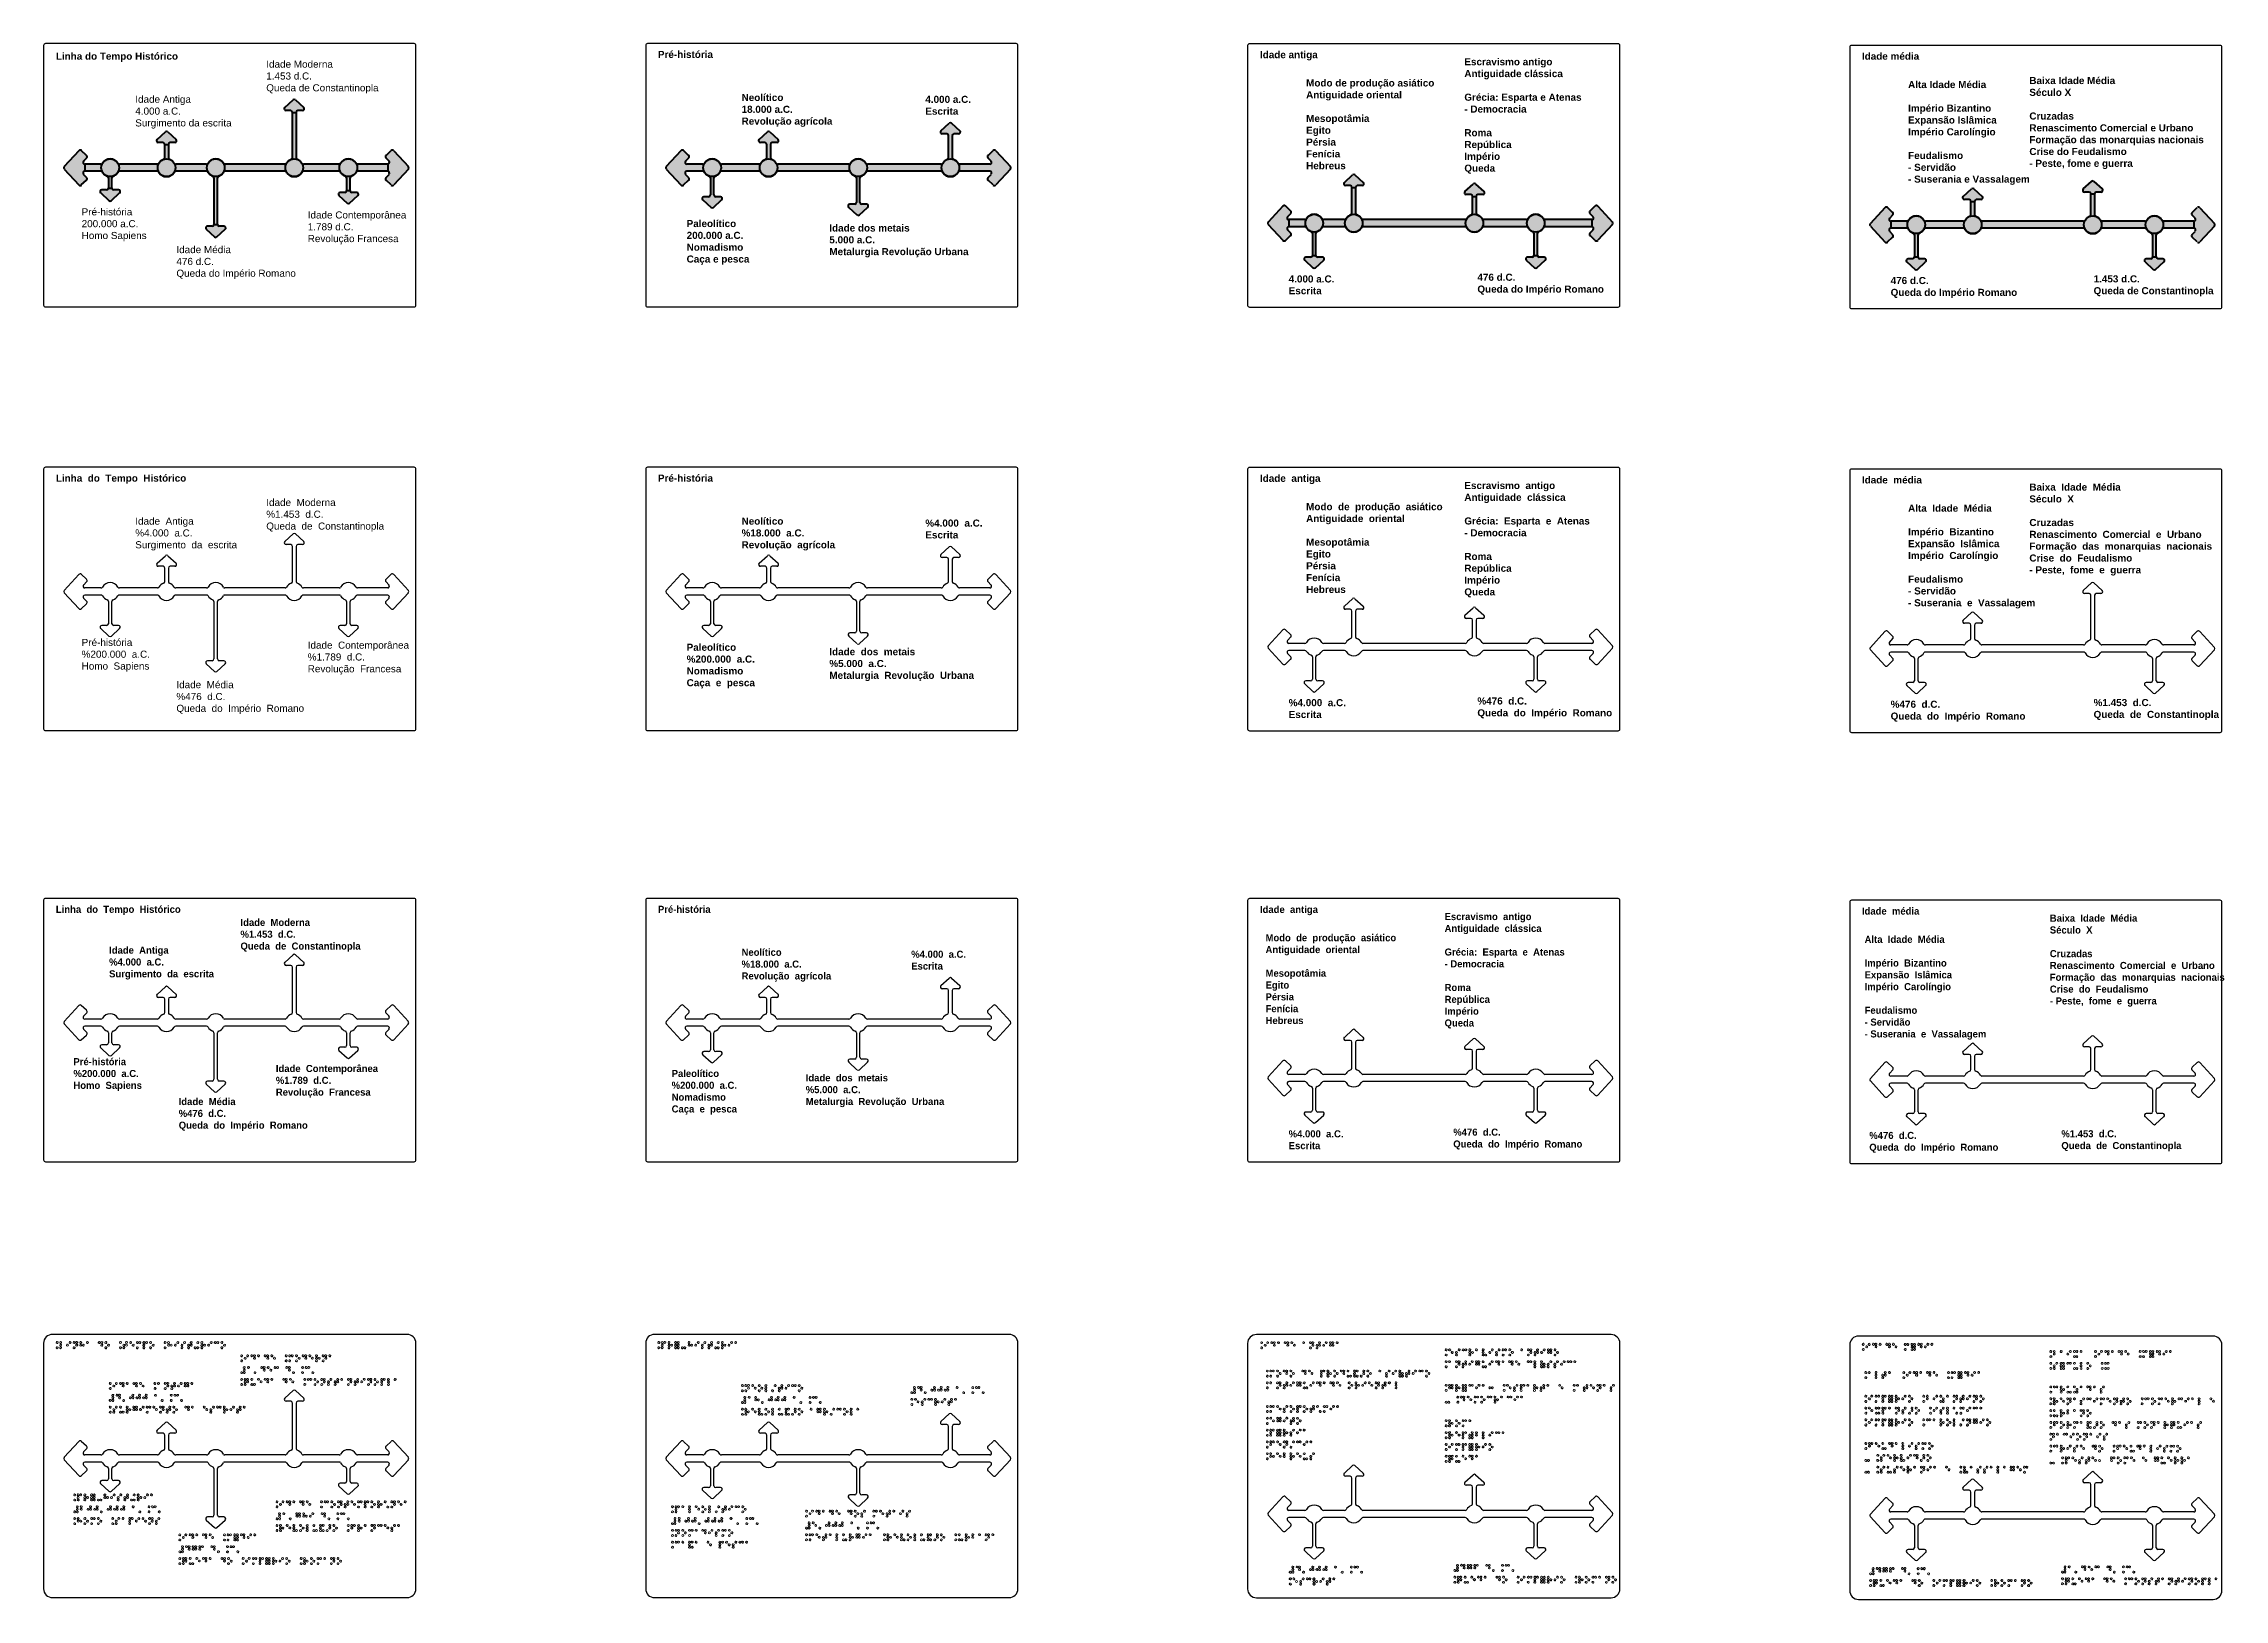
# Model space of a CAD drawing. Header units: millimetres. Extents: x 4903 to 8718, y 642 to 2401.
# Drawn here: x 4903 to 7364, y 646 to 2401 of the extents above; entities that cross this region are included whole.
import ezdxf

# ---------------------------------------------------------------- set-up
doc = ezdxf.new("R2010")
doc.units = ezdxf.units.MM
doc.layers.add('linha espessa', color=7, linetype='Continuous', lineweight=100)
doc.styles.add('Annotative', font='arial.ttf')
doc.styles.get("Standard").update_dxf_attribs({"font": 'arial.ttf'})

msp = doc.modelspace()

# ---------------------------------------------------------------- texts
at = {"char_height": 8, "attachment_point": 1}
for s, insert in [('{\\fArial|b1|i0|c0|p34;Linha do Tempo Histórico}', (4917.2, 2391.3)), ('{\\fArial|b1|i0|c0|p34;Pré-história}', (5596.5, 2393.3)), ('{\\fArial|b1|i0|c0|p34;Idade antiga}', (6275.8, 2393)), ('{\\fArial|b1|i0|c0|p34;Idade média}', (6955, 2391.3)), ('{\\fArial|b1|i0|c0|p34;Linha  do  Tempo  Histórico}', (4917.2, 1915.3)), ('{\\fArial|b1|i0|c0|p34;Pré-história}', (5596.5, 1915.3)), ('{\\fArial|b1|i0|c0|p34;Idade  antiga}', (6275.8, 1915.1)), ('{\\fArial|b1|i0|c0|p34;Idade  média}', (6955, 1913.3)), ('{\\fBraille Type|b1|i0|c0|p2;Linha  do  Tempo  Histórico}', (4917.2, 1428.9)), ('{\\fBraille Type|b1|i0|c0|p2;Pré-história}', (5596.5, 1428.9)), ('{\\fBraille Type|b1|i0|c0|p2;Idade  antiga}', (6275.8, 1428.7)), ('{\\fBraille Type|b1|i0|c0|p2;Idade  média}', (6955, 1426.9))]:
    msp.add_mtext_dynamic_manual_height_columns(s, width=428.691, gutter_width=12.5, heights=[0], dxfattribs=dict(at, insert=insert))
at = {"char_height": 8, "attachment_point": 1, "style": 'Annotative'}
for s, width, heights, insert in [('Idade Moderna\\P1.453 d.C.\\PQueda de Constantinopla', 150.467, [0], (5154.6, 2382.3)), ('{\\fArial|b1|i0|c0|p34;Escravismo antigo\\PAntiguidade clássica\\P\\PGrécia: Esparta e Atenas\\P- Democracia\\P\\PRoma\\PRepública\\PImpério\\PQueda }', 222.241, [0], (6506.4, 2385)), ('{\\fArial|b1|i0|c0|p34;Baixa Idade Média\\PSéculo X\\P\\PCruzadas\\PRenascimento Comercial e Urbano\\PFormação das monarquias nacionais\\PCrise do Feudalismo\\P- Peste, fome e guerra}', 222.241, [0], (7143.9, 2363.8)), ('Idade Antiga\\P4.000 a.C.\\PSurgimento da escrita', 150.467, [0], (5006.8, 2342.7)), ('{\\fArial|b1|i0|c0|p34;Neolítico^J18.000 a.C.\\PRevolução agrícola}', 151.561, [37.4], (5690.9, 2344.7)), ('{\\fArial|b1|i0|c0|p34;4.000 a.C. \\PEscrita}', 150.467, [0], (5898.2, 2342.6)), ('{\\fArial|b1|i0|c0|p34;Modo de produção asiático\\PAntiguidade oriental\\P\\PMesopotâmia\\PEgito\\PPérsia\\PFenícia\\PHebreus}', 266.501, [0], (6327.9, 2361.1)), ('{\\fArial|b1|i0|c0|p34;Alta Idade Média\\P\\PImpério Bizantino\\PExpansão Islâmica\\PImpério Carolíngio\\P\\PFeudalismo\\P- Servidão\\P- Suserania e Vassalagem}', 266.501, [0], (7007.1, 2359.3)), ('Pré-história\\P200.000 a.C.\\PHomo Sapiens', 150.467, [0], (4946.3, 2215.7)), ('Idade Contemporânea\\P1.789 d.C.\\PRevolução Francesa', 150.467, [0], (5201.4, 2212.2)), ('{\\fArial|b1|i0|c0|p34;Paleolítico^J200.000 a.C.\\PNomadismo^JCaça e pesca}', 150.467, [0], (5628.9, 2202.5)), ('{\\fArial|b1|i0|c0|p34;Idade dos metais^J5.000 a.C.\\PMetalurgia Revolução Urbana}', 222.241, [0], (5789.9, 2197.5)), ('Idade Média\\P476 d.C.\\P\\pxt12;Queda do Império Romano', 150.467, [37.2], (5053.2, 2173.1)), ('{\\fArial|b1|i0|c0|p34;476 d.C.\\PQueda do Império Romano}', 200.931, [0], (6521.1, 2141.9)), ('{\\fArial|b1|i0|c0|p34;4.000 a.C.\\PEscrita}', 150.467, [0], (6308.2, 2140)), ('{\\fArial|b1|i0|c0|p34;476 d.C.^JQueda do Império Romano}', 211.338, [0], (6987.4, 2138.2)), ('{\\fArial|b1|i0|c0|p34;1.453 d.C. \\PQueda de Constantinopla}', 150.467, [0], (7216.4, 2140.1)), ('{\\fArial|b1|i0|c0|p34;Escravismo  antigo\\PAntiguidade  clássica\\P\\PGrécia:  Esparta  e  Atenas\\P- Democracia\\P\\PRoma\\PRepública\\PImpério\\PQueda }', 222.241, [0], (6506.4, 1907)), ('{\\fArial|b1|i0|c0|p34;Baixa  Idade  Média\\PSéculo  X\\P\\PCruzadas\\PRenascimento  Comercial  e  Urbano\\PFormação  das  monarquias  nacionais\\PCrise  do  Feudalismo\\P- Peste,  fome  e  guerra}', 222.241, [0], (7143.9, 1905.2)), ('Idade  Moderna\\P%1.453  d.C.\\PQueda  de  Constantinopla', 150.467, [0], (5154.6, 1887.9)), ('{\\fArial|b1|i0|c0|p34;Modo  de  produção  asiático\\PAntiguidade  oriental\\P\\PMesopotâmia\\PEgito\\PPérsia\\PFenícia\\PHebreus}', 266.501, [0], (6327.9, 1883.1)), ('{\\fArial|b1|i0|c0|p34;Alta  Idade  Média\\P\\PImpério  Bizantino\\PExpansão  Islâmica\\PImpério  Carolíngio\\P\\PFeudalismo\\P- Servidão\\P- Suserania  e  Vassalagem}', 266.501, [0], (7007.1, 1881.4)), ('Idade  Antiga\\P%4.000  a.C.\\PSurgimento  da  escrita', 150.467, [0], (5006.8, 1866.8)), ('{\\fArial|b1|i0|c0|p34;Neolítico^J%18.000  a.C.\\PRevolução  agrícola}', 150.467, [0], (5690.9, 1866.8)), ('{\\fArial|b1|i0|c0|p34;%4.000  a.C. \\PEscrita}', 150.467, [0], (5898.2, 1864.6)), ('Pré-história\\P%200.000  a.C.\\PHomo  Sapiens', 150.467, [0], (4946.3, 1730)), ('Idade  Contemporânea\\P%1.789  d.C.\\PRevolução  Francesa', 150.467, [0], (5201.4, 1726.9)), ('{\\fArial|b1|i0|c0|p34;Paleolítico^J%200.000  a.C.\\PNomadismo^JCaça  e  pesca}', 150.467, [0], (5628.9, 1724.5)), ('{\\fArial|b1|i0|c0|p34;Idade  dos  metais^J%5.000  a.C.\\PMetalurgia  Revolução  Urbana}', 222.241, [0], (5789.9, 1719.5)), ('Idade  Média\\P%476  d.C.\\PQueda  do  Império  Romano', 150.467, [37.2], (5053.2, 1682.3)), ('{\\fArial|b1|i0|c0|p34;%4.000  a.C.\\PEscrita}', 150.467, [0], (6308.2, 1662)), ('{\\fArial|b1|i0|c0|p34;%476  d.C.\\PQueda  do  Império  Romano}', 200.931, [0], (6521.1, 1663.9)), ('{\\fArial|b1|i0|c0|p34;%476  d.C.^JQueda  do  Império  Romano}', 211.338, [0], (6987.4, 1660.2)), ('{\\fArial|b1|i0|c0|p34;%1.453  d.C. \\PQueda  de  Constantinopla}', 150.467, [0], (7216.4, 1662.1)), ('{\\fBraille Type|b1|i0|c0|p2;Idade  Moderna\\P%1.453  d.C.\\PQueda  de  Constantinopla}', 234.186, [0], (5125.5, 1414.1)), ('{\\fBraille Type|b1|i0|c0|p2;Escravismo  antigo\\PAntiguidade  clássica\\P\\PGrécia:  Esparta  e  Atenas\\P- Democracia\\P\\PRoma\\PRepública\\PImpério\\PQueda }', 222.241, [0], (6484.1, 1420.7)), ('{\\fBraille Type|b1|i0|c0|p2;Baixa  Idade  Média\\PSéculo  X\\P\\PCruzadas\\PRenascimento  Comercial  e  Urbano\\PFormação  das  monarquias  nacionais\\PCrise  do  Feudalismo\\P- Peste,  fome  e  guerra}', 222.241, [0], (7167, 1418.9)), ('{\\fBraille Type|b1|i0|c0|p2;Idade  Antiga\\P%4.000  a.C.\\PSurgimento  da  escrita}', 307.743, [0], (4977.3, 1382.8)), ('{\\fBraille Type|b1|i0|c0|p2;Neolítico^J%18.000  a.C.\\PRevolução  agrícola}', 150.467, [0], (5690.9, 1380.4)), ('{\\fBraille Type|b1|i0|c0|p2;%4.000  a.C. \\PEscrita}', 150.467, [0], (5882.3, 1378.2)), ('{\\fBraille Type|b1|i0|c0|p2;Modo  de  produção  asiático\\PAntiguidade  oriental\\P\\PMesopotâmia\\PEgito\\PPérsia\\PFenícia\\PHebreus}', 266.501, [0], (6282.1, 1396.8)), ('{\\fBraille Type|b1|i0|c0|p2;Alta  Idade  Média\\P\\PImpério  Bizantino\\PExpansão  Islâmica\\PImpério  Carolíngio\\P\\PFeudalismo\\P- Servidão\\P- Suserania  e  Vassalagem}', 266.501, [0], (6958, 1395)), ('{\\fBraille Type|b1|i0|c0|p2;Pré-história\\P%200.000  a.C.\\PHomo  Sapiens}', 150.467, [0], (4937, 1257)), ('{\\fBraille Type|b1|i0|c0|p2;Idade  Contemporânea\\P%1.789  d.C.\\PRevolução  Francesa}', 150.467, [0], (5165.4, 1249.3)), ('{\\fBraille Type|b1|i0|c0|p2;Paleolítico^J%200.000  a.C.\\PNomadismo^JCaça  e  pesca}', 150.467, [0], (5612, 1243.7)), ('{\\fBraille Type|b1|i0|c0|p2;Idade  dos  metais^J%5.000  a.C.\\PMetalurgia  Revolução  Urbana}', 222.241, [0], (5763.3, 1238.8)), ('{\\fBraille Type|b1|i0|c0|p2;Idade  Média\\P%476  d.C.\\PQueda  do  Império  Romano}', 408.707, [82.7], (5055.8, 1212)), ('{\\fBraille Type|b1|i0|c0|p2;%4.000  a.C.\\PEscrita}', 150.467, [0], (6308.2, 1175.6)), ('{\\fBraille Type|b1|i0|c0|p2;%476  d.C.\\PQueda  do  Império  Romano}', 200.931, [0], (6493.9, 1177.5)), ('{\\fBraille Type|b1|i0|c0|p2;%476  d.C.^JQueda  do  Império  Romano}', 211.338, [0], (6963.3, 1173.8)), ('{\\fBraille Type|b1|i0|c0|p2;%1.453  d.C. \\PQueda  de  Constantinopla}', 248.659, [0], (7180, 1175.7))]:
    msp.add_mtext_dynamic_manual_height_columns(s, width=width, gutter_width=125, heights=heights, dxfattribs=dict(at, insert=insert))

# ---------------------------------------------------------------- hatches: boundary and pattern name
h = msp.add_hatch(color=256)
h.dxf.hatch_style = 1
h.paths.add_polyline_path([(4948.4, 2268.7), (4952, 2272.6, 0.414214), (4951.8, 2275.4), (4945.9, 2280.8, 0.414214), (4943.1, 2280.7), (4926.7, 2262.7, 0.389325), (4926.7, 2260), (4943.1, 2242.1, 0.414214), (4945.9, 2242), (4951.8, 2247.4, 0.414214), (4952, 2250.2), (4948.4, 2254, -0.65279), (4949.9, 2257.4), (4949.9, 2265.4, -0.65279)])
h.paths.add_polyline_path([(5046.1, 2289.8), (5051.5, 2289.8, 0.683789), (5052.8, 2293.3), (5043.5, 2301.8, 0.389325), (5040.8, 2301.8), (5031.5, 2293.3, 0.683789), (5032.8, 2289.8), (5038.1, 2289.8, -0.414214), (5040.1, 2287.8), (5044.1, 2287.8, -0.414214)])
h.paths.add_polyline_path([(4982.5, 2236.4, -0.414214), (4980.5, 2238.4), (4976.5, 2238.4, -0.414214), (4974.5, 2236.4), (4969.1, 2236.4, 0.683789), (4967.8, 2233), (4977.1, 2224.4, 0.389325), (4979.8, 2224.4), (4989.1, 2233, 0.683789), (4987.8, 2236.4)])
h.paths.add_polyline_path([(5101.6, 2195.5, -0.414214), (5099.6, 2197.5), (5095.6, 2197.5, -0.414214), (5093.6, 2195.5), (5088.2, 2195.5, 0.683789), (5086.9, 2192), (5096.2, 2183.4, 0.389325), (5098.9, 2183.4), (5108.2, 2192, 0.683789), (5106.9, 2195.5)])
h.paths.add_polyline_path([(5190.2, 2325.9), (5195.5, 2325.9, 0.683789), (5196.8, 2329.4), (5187.5, 2337.9, 0.389325), (5184.8, 2337.9), (5175.5, 2329.4, 0.683789), (5176.9, 2325.9), (5182.2, 2325.9, -0.414214), (5184.2, 2323.9), (5188.2, 2323.9, -0.414214)])
h.paths.add_polyline_path([(5243.2, 2233.6), (5237.9, 2233.6, 0.683789), (5236.6, 2230.1), (5245.9, 2221.5, 0.389325), (5248.6, 2221.5), (5257.9, 2230.1, 0.683789), (5256.6, 2233.6), (5251.2, 2233.6, -0.414214), (5249.2, 2235.6), (5245.2, 2235.6, -0.414214)])
h.paths.add_polyline_path([(5293.1, 2254), (5289.6, 2250.2, 0.414214), (5289.7, 2247.4), (5295.6, 2242, 0.414214), (5298.4, 2242.1), (5314.9, 2260, 0.389325), (5314.9, 2262.7), (5298.4, 2280.7, 0.414214), (5295.6, 2280.8), (5289.7, 2275.4, 0.414214), (5289.6, 2272.6), (5293.1, 2268.7, -0.65279), (5291.6, 2265.4), (5291.6, 2257.4, -0.65279)])
at = {"true_color": 0xdaa30b}
h = msp.add_hatch(color=42, dxfattribs=at)
h.dxf.hatch_style = 1
h.paths.add_polyline_path([(4968.1, 2257.4, -0.267949), (4969.8, 2256.4, -0.131652), (4968.5, 2261.4, -0.131652), (4969.8, 2266.4, -0.267949), (4968.1, 2265.4), (4949.9, 2265.4), (4949.9, 2257.4)])
h.paths.add_polyline_path([(4980.5, 2250.1, -0.317837), (4981.8, 2251.9, -0.171573), (4975.1, 2251.9, -0.317837), (4976.5, 2250.1), (4976.5, 2238.4), (4980.5, 2238.4)])
h.paths.add_polyline_path([(4988.9, 2265.4, -0.267949), (4987.1, 2266.4, -0.131652), (4988.5, 2261.4, -0.131652), (4987.1, 2256.4, -0.267949), (4988.9, 2257.4), (5031.8, 2257.4, -0.267949), (5033.5, 2256.4, -0.131652), (5032.1, 2261.4, -0.131652), (5033.5, 2266.4, -0.267949), (5031.8, 2265.4)])
h.paths.add_polyline_path([(5044.1, 2287.8), (5040.1, 2287.8), (5040.1, 2272.7, -0.317837), (5038.8, 2270.8, -0.171573), (5045.5, 2270.8, -0.317837), (5044.1, 2272.7)])
h.paths.add_polyline_path([(5052.5, 2265.4, -0.267949), (5050.8, 2266.4, -0.131652), (5052.1, 2261.4, -0.131652), (5050.8, 2256.4, -0.267949), (5052.5, 2257.4), (5087.2, 2257.4, -0.267949), (5088.9, 2256.4, -0.131652), (5087.6, 2261.4, -0.131652), (5088.9, 2266.4, -0.267949), (5087.2, 2265.4)])
h.paths.add_polyline_path([(5095.6, 2197.5), (5099.6, 2197.5), (5099.6, 2250.1, -0.317837), (5100.9, 2251.9, -0.171573), (5094.2, 2251.9, -0.317837), (5095.6, 2250.1)])
h.paths.add_polyline_path([(5107.9, 2265.4, -0.267949), (5106.2, 2266.4, -0.131652), (5107.6, 2261.4, -0.131652), (5106.2, 2256.4, -0.267949), (5107.9, 2257.4), (5175.8, 2257.4, -0.267949), (5177.5, 2256.4, -0.131652), (5176.2, 2261.4, -0.131652), (5177.5, 2266.4, -0.267949), (5175.8, 2265.4)])
h.paths.add_polyline_path([(5188.2, 2323.9), (5184.2, 2323.9), (5184.2, 2272.7, -0.317837), (5182.8, 2270.8, -0.171573), (5189.5, 2270.8, -0.317837), (5188.2, 2272.7)])
h.paths.add_polyline_path([(5196.6, 2265.4, -0.267949), (5194.8, 2266.4, -0.131652), (5196.2, 2261.4, -0.131652), (5194.8, 2256.4, -0.267949), (5196.6, 2257.4), (5236.8, 2257.4, -0.267949), (5238.6, 2256.4, -0.131652), (5237.2, 2261.4, -0.131652), (5238.6, 2266.4, -0.267949), (5236.8, 2265.4)])
h.paths.add_polyline_path([(5291.6, 2257.4), (5291.6, 2265.4), (5257.6, 2265.4, -0.267949), (5255.9, 2266.4, -0.131652), (5257.2, 2261.4, -0.131652), (5255.9, 2256.4, -0.267949), (5257.6, 2257.4)])
h.paths.add_polyline_path([(5245.2, 2235.6), (5249.2, 2235.6), (5249.2, 2250.1, -0.317837), (5250.6, 2251.9, -0.171573), (5243.9, 2251.9, -0.317837), (5245.2, 2250.1)])
h = msp.add_hatch(color=42, dxfattribs=at)
h.dxf.hatch_style = 1
h.paths.add_polyline_path([(5927.9, 2311.7, 0.389325), (5925.2, 2311.7), (5915.8, 2303.1, 0.683789), (5917.2, 2299.7), (5922.5, 2299.7, -0.414214), (5924.5, 2297.7), (5928.5, 2297.7, -0.414214), (5930.5, 2299.7), (5935.8, 2299.7, 0.683789), (5937.2, 2303.1)])
h.paths.add_polyline_path([(5928.5, 2297.7), (5924.5, 2297.7), (5924.5, 2272.7, -0.317837), (5923.2, 2270.8, -0.171573), (5929.8, 2270.8, -0.317837), (5928.5, 2272.7)])
h.paths.add_polyline_path([(5833.1, 2216.7, 0.683789), (5831.8, 2220.2), (5826.5, 2220.2, -0.414214), (5824.5, 2222.2), (5820.5, 2222.2, -0.414214), (5818.5, 2220.2), (5813.1, 2220.2, 0.683789), (5811.8, 2216.7), (5821.1, 2208.2, 0.389325), (5823.8, 2208.2)])
h.paths.add_polyline_path([(5824.5, 2250.1, -0.317837), (5825.8, 2251.9, -0.171573), (5819.1, 2251.9, -0.317837), (5820.5, 2250.1), (5820.5, 2222.2), (5824.5, 2222.2)])
h.paths.add_polyline_path([(5722.8, 2301.8, 0.389325), (5720.1, 2301.8), (5710.8, 2293.3, 0.683789), (5712.1, 2289.8), (5717.4, 2289.8, -0.414214), (5719.4, 2287.8), (5723.4, 2287.8, -0.414214), (5725.4, 2289.8), (5730.7, 2289.8, 0.683789), (5732.1, 2293.3)])
h.paths.add_polyline_path([(5723.4, 2287.8), (5719.4, 2287.8), (5719.4, 2272.7, -0.317837), (5718.1, 2270.8, -0.171573), (5724.8, 2270.8, -0.317837), (5723.4, 2272.7)])
h.paths.add_polyline_path([(5659.7, 2250.1, -0.317837), (5661.1, 2251.9, -0.171573), (5654.4, 2251.9, -0.317837), (5655.7, 2250.1), (5655.7, 2230.7), (5659.7, 2230.7)])
h.paths.add_polyline_path([(5668.4, 2225.2, 0.683789), (5667, 2228.7), (5661.7, 2228.7, -0.414214), (5659.7, 2230.7), (5655.7, 2230.7, -0.414214), (5653.7, 2228.7), (5648.4, 2228.7, 0.683789), (5647.1, 2225.2), (5656.4, 2216.7, 0.389325), (5659.1, 2216.7)])
at = {"true_color": 0x093b8b}
h = msp.add_hatch(color=156, dxfattribs=at)
h.dxf.hatch_style = 1
h.paths.add_polyline_path([(4968.5, 2261.4, 1), (4988.5, 2261.4, 1)])
h.paths.add_polyline_path([(5052.1, 2261.4, 1), (5032.1, 2261.4, 1)])
h.paths.add_polyline_path([(5107.6, 2261.4, 1), (5087.6, 2261.4, 1)])
h.paths.add_polyline_path([(5176.2, 2261.4, 1), (5196.2, 2261.4, 1)])
h.paths.add_polyline_path([(5257.2, 2261.4, 1), (5237.2, 2261.4, 1)])
h = msp.add_hatch(color=156, dxfattribs=at)
h.dxf.hatch_style = 1
h.paths.add_polyline_path([(5667.7, 2261.4, 1), (5647.7, 2261.4, 1)])
h.paths.add_polyline_path([(5711.4, 2261.4, 1), (5731.4, 2261.4, 1)])
h.paths.add_polyline_path([(5832.5, 2261.4, 1), (5812.5, 2261.4, 1)])
h.paths.add_polyline_path([(5936.5, 2261.4, 1), (5916.5, 2261.4, 1)])
at = {"true_color": 0xdaa30b}
h = msp.add_hatch(color=42, dxfattribs=at)
h.dxf.hatch_style = 1
h.paths.add_polyline_path([(6328.3, 2203.9, -0.267949), (6326.6, 2202.9), (6308.4, 2202.9), (6308.4, 2194.9), (6326.6, 2194.9, -0.267949), (6328.3, 2193.9, -0.131652), (6327, 2198.9, -0.131652)])
h.paths.add_polyline_path([(6373, 2203.9, -0.267949), (6371.3, 2202.9), (6347.4, 2202.9, -0.267949), (6345.6, 2203.9, -0.131652), (6347, 2198.9, -0.131652), (6345.6, 2193.9, -0.267949), (6347.4, 2194.9), (6371.3, 2194.9, -0.267949), (6373, 2193.9, -0.131652), (6371.6, 2198.9, -0.131652)])
h.paths.add_polyline_path([(6339, 2187.6, -0.317837), (6340.3, 2189.4, -0.171573), (6333.7, 2189.4, -0.317837), (6335, 2187.6), (6335, 2162.6), (6339, 2162.6)])
h.paths.add_polyline_path([(6383.6, 2239.3), (6379.6, 2239.3), (6379.6, 2210.2, -0.317837), (6378.3, 2208.3, -0.171573), (6385, 2208.3, -0.317837), (6383.6, 2210.2)])
h.paths.add_polyline_path([(6507.7, 2198.9, -0.131652), (6509.1, 2203.9, -0.267949), (6507.3, 2202.9), (6392, 2202.9, -0.267949), (6390.3, 2203.9, -0.131652), (6391.6, 2198.9, -0.131652), (6390.3, 2193.9, -0.267949), (6392, 2194.9), (6507.3, 2194.9, -0.267949), (6509.1, 2193.9, -0.131652)])
h.paths.add_polyline_path([(6519.7, 2229.1), (6515.7, 2229.1), (6515.7, 2210.2, -0.317837), (6514.4, 2208.3, -0.171573), (6521.1, 2208.3, -0.317837), (6519.7, 2210.2)])
h.paths.add_polyline_path([(6578.3, 2203.9, -0.267949), (6576.6, 2202.9), (6528.1, 2202.9, -0.267949), (6526.4, 2203.9, -0.131652), (6527.7, 2198.9, -0.131652), (6526.4, 2193.9, -0.267949), (6528.1, 2194.9), (6576.6, 2194.9, -0.267949), (6578.3, 2193.9, -0.131652), (6576.9, 2198.9, -0.131652)])
h.paths.add_polyline_path([(6650.2, 2202.9), (6597.3, 2202.9, -0.267949), (6595.6, 2203.9, -0.131652), (6596.9, 2198.9, -0.131652), (6595.6, 2193.9, -0.267949), (6597.3, 2194.9), (6650.2, 2194.9)])
h.paths.add_polyline_path([(6588.9, 2187.6, -0.317837), (6590.3, 2189.4, -0.171573), (6583.6, 2189.4, -0.317837), (6584.9, 2187.6), (6584.9, 2162.6), (6588.9, 2162.6)])
h = msp.add_hatch(color=42, dxfattribs=at)
h.dxf.hatch_style = 1
h.paths.add_polyline_path([(7006.3, 2197.1, -0.131652), (7007.6, 2202.1, -0.267949), (7005.9, 2201.1), (6987.7, 2201.1), (6987.7, 2193.1), (7005.9, 2193.1, -0.267949), (7007.6, 2192.1, -0.131652)])
h.paths.add_polyline_path([(7018.3, 2185.8, -0.317837), (7019.6, 2187.7, -0.171573), (7012.9, 2187.7, -0.317837), (7014.3, 2185.8), (7014.3, 2160.8), (7018.3, 2160.8)])
h.paths.add_polyline_path([(7070, 2197.1, -0.131652), (7071.3, 2202.1, -0.267949), (7069.6, 2201.1), (7026.7, 2201.1, -0.267949), (7024.9, 2202.1, -0.131652), (7026.3, 2197.1, -0.131652), (7024.9, 2192.1, -0.267949), (7026.7, 2193.1), (7069.6, 2193.1, -0.267949), (7071.3, 2192.1, -0.131652)])
h.paths.add_polyline_path([(7205.4, 2197.1, -0.131652), (7206.8, 2202.1, -0.267949), (7205, 2201.1), (7090.4, 2201.1, -0.267949), (7088.6, 2202.1, -0.131652), (7090, 2197.1, -0.131652), (7088.6, 2192.1, -0.267949), (7090.4, 2193.1), (7205, 2193.1, -0.267949), (7206.8, 2192.1, -0.131652)])
h.paths.add_polyline_path([(7082, 2223.5), (7078, 2223.5), (7078, 2208.4, -0.317837), (7076.6, 2206.5, -0.171573), (7083.3, 2206.5, -0.317837), (7082, 2208.4)])
h.paths.add_polyline_path([(7217.4, 2232), (7213.4, 2232), (7213.4, 2208.4, -0.317837), (7212.1, 2206.5, -0.171573), (7218.8, 2206.5, -0.317837), (7217.4, 2208.4)])
h.paths.add_polyline_path([(7276.4, 2202.1, -0.267949), (7274.7, 2201.1), (7225.8, 2201.1, -0.267949), (7224.1, 2202.1, -0.131652), (7225.4, 2197.1, -0.131652), (7224.1, 2192.1, -0.267949), (7225.8, 2193.1), (7274.7, 2193.1, -0.267949), (7276.4, 2192.1, -0.131652), (7275, 2197.1, -0.131652)])
h.paths.add_polyline_path([(7287, 2185.8, -0.317837), (7288.4, 2187.7, -0.171573), (7281.7, 2187.7, -0.317837), (7283, 2185.8), (7283, 2160.8), (7287, 2160.8)])
h.paths.add_polyline_path([(7329.4, 2201.1), (7295.4, 2201.1, -0.267949), (7293.7, 2202.1, -0.131652), (7295, 2197.1, -0.131652), (7293.7, 2192.1, -0.267949), (7295.4, 2193.1), (7329.4, 2193.1)])
at = {"true_color": 0x093b8b}
h = msp.add_hatch(color=156, dxfattribs=at)
h.dxf.hatch_style = 1
h.paths.add_polyline_path([(6347, 2198.9, 1), (6327, 2198.9, 1)])
h.paths.add_polyline_path([(6371.6, 2198.9, 1), (6391.6, 2198.9, 1)])
h.paths.add_polyline_path([(6527.7, 2198.9, 1), (6507.7, 2198.9, 1)])
h.paths.add_polyline_path([(6576.9, 2198.9, 1), (6596.9, 2198.9, 1)])
h = msp.add_hatch(color=156, dxfattribs=at)
h.dxf.hatch_style = 1
h.paths.add_polyline_path([(7275, 2197.1, 1), (7295, 2197.1, 1)])
h.paths.add_polyline_path([(7205.4, 2197.1, 1), (7225.4, 2197.1, 1)])
h.paths.add_polyline_path([(7090, 2197.1, 1), (7070, 2197.1, 1)])
h.paths.add_polyline_path([(7026.3, 2197.1, 1), (7006.3, 2197.1, 1)])
at = {"layer": 'linha espessa', "true_color": 0x357e52}
h = msp.add_hatch(color=107, dxfattribs=at)
h.dxf.hatch_style = 1
h.paths.add_polyline_path([(5629.2, 2257.4), (5629.2, 2265.4, -0.65279), (5627.7, 2268.7), (5631.2, 2272.6, 0.414214), (5631.1, 2275.4), (5625.2, 2280.8, 0.414214), (5622.4, 2280.7), (5605.9, 2262.7, 0.389325), (5605.9, 2260), (5622.4, 2242.1, 0.414214), (5625.2, 2242), (5631.1, 2247.4, 0.414214), (5631.2, 2250.2), (5627.7, 2254, -0.65279)])
h.paths.add_polyline_path([(5977.7, 2280.7, 0.414214), (5974.9, 2280.8), (5969, 2275.4, 0.414214), (5968.9, 2272.6), (5972.4, 2268.7, -0.65279), (5970.9, 2265.4), (5970.9, 2257.4, -0.65279), (5972.4, 2254), (5968.9, 2250.2, 0.414214), (5969, 2247.4), (5974.9, 2242, 0.414214), (5977.7, 2242.1), (5994.2, 2260, 0.389325), (5994.2, 2262.7)])
h = msp.add_hatch(color=107, dxfattribs=at)
h.dxf.hatch_style = 1
h.paths.add_polyline_path([(5649.1, 2266.4, -0.267949), (5647.3, 2265.4), (5629.2, 2265.4), (5629.2, 2257.4), (5647.3, 2257.4, -0.267949), (5649.1, 2256.4, -0.131652), (5647.7, 2261.4, -0.131652)])
h.paths.add_polyline_path([(5711.4, 2261.4, -0.131652), (5712.8, 2266.4, -0.267949), (5711, 2265.4), (5668.1, 2265.4, -0.267949), (5666.4, 2266.4, -0.131652), (5667.7, 2261.4, -0.131652), (5666.4, 2256.4, -0.267949), (5668.1, 2257.4), (5711, 2257.4, -0.267949), (5712.8, 2256.4, -0.131652)])
h.paths.add_polyline_path([(5813.8, 2266.4, -0.267949), (5812.1, 2265.4), (5731.8, 2265.4, -0.267949), (5730.1, 2266.4, -0.131652), (5731.4, 2261.4, -0.131652), (5730.1, 2256.4, -0.267949), (5731.8, 2257.4), (5812.1, 2257.4, -0.267949), (5813.8, 2256.4, -0.131652), (5812.5, 2261.4, -0.131652)])
h.paths.add_polyline_path([(5916.5, 2261.4, -0.131652), (5917.8, 2266.4, -0.267949), (5916.1, 2265.4), (5832.9, 2265.4, -0.267949), (5831.1, 2266.4, -0.131652), (5832.5, 2261.4, -0.131652), (5831.1, 2256.4, -0.267949), (5832.9, 2257.4), (5916.1, 2257.4, -0.267949), (5917.8, 2256.4, -0.131652)])
h.paths.add_polyline_path([(5970.9, 2265.4), (5936.9, 2265.4, -0.267949), (5935.2, 2266.4, -0.131652), (5936.5, 2261.4, -0.131652), (5935.2, 2256.4, -0.267949), (5936.9, 2257.4), (5970.9, 2257.4)])
at = {"layer": 'linha espessa'}
h = msp.add_hatch(color=256, dxfattribs=at)
h.dxf.hatch_style = 1
h.paths.add_polyline_path([(6308.4, 2202.9, -0.65279), (6307, 2206.2), (6310.5, 2210, 0.414214), (6310.4, 2212.9), (6304.5, 2218.3, 0.414214), (6301.6, 2218.2), (6285.2, 2200.2, 0.389325), (6285.2, 2197.5), (6301.6, 2179.6, 0.414214), (6304.5, 2179.4), (6310.4, 2184.9, 0.414214), (6310.5, 2187.7), (6307, 2191.5, -0.65279), (6308.4, 2194.9)])
h.paths.add_polyline_path([(6347.7, 2157.1, 0.683789), (6346.3, 2160.6), (6341, 2160.6, -0.414214), (6339, 2162.6), (6335, 2162.6, -0.414214), (6333, 2160.6), (6327.7, 2160.6, 0.683789), (6326.3, 2157.1), (6335.6, 2148.5, 0.389325), (6338.3, 2148.5)])
h.paths.add_polyline_path([(6385.6, 2241.3), (6391, 2241.3, 0.683789), (6392.3, 2244.8), (6383, 2253.3, 0.389325), (6380.3, 2253.3), (6371, 2244.8, 0.683789), (6372.3, 2241.3), (6377.6, 2241.3, -0.414214), (6379.6, 2239.3), (6383.6, 2239.3, -0.414214)])
h.paths.add_polyline_path([(6519.1, 2243.1, 0.389325), (6516.4, 2243.1), (6507.1, 2234.6, 0.683789), (6508.4, 2231.1), (6513.7, 2231.1, -0.414214), (6515.7, 2229.1), (6519.7, 2229.1, -0.414214), (6521.7, 2231.1), (6527.1, 2231.1, 0.683789), (6528.4, 2234.6)])
h.paths.add_polyline_path([(6597.6, 2157.1, 0.683789), (6596.3, 2160.6), (6590.9, 2160.6, -0.414214), (6588.9, 2162.6), (6584.9, 2162.6, -0.414214), (6582.9, 2160.6), (6577.6, 2160.6, 0.683789), (6576.3, 2157.1), (6585.6, 2148.5, 0.389325), (6588.3, 2148.5)])
h.paths.add_polyline_path([(6673.4, 2197.5, 0.389325), (6673.4, 2200.2), (6657, 2218.2, 0.414214), (6654.1, 2218.3), (6648.2, 2212.9, 0.414214), (6648.1, 2210), (6651.6, 2206.2, -0.65279), (6650.2, 2202.9), (6650.2, 2194.9, -0.65279), (6651.6, 2191.5), (6648.1, 2187.7, 0.414214), (6648.2, 2184.9), (6654.1, 2179.4, 0.414214), (6657, 2179.6)])
h = msp.add_hatch(color=256, dxfattribs=at)
h.dxf.hatch_style = 1
h.paths.add_polyline_path([(6987.7, 2201.1, -0.65279), (6986.3, 2204.4), (6989.8, 2208.3, 0.414214), (6989.6, 2211.1), (6983.8, 2216.5, 0.414214), (6980.9, 2216.4), (6964.5, 2198.4, 0.389325), (6964.5, 2195.7), (6980.9, 2177.8, 0.414214), (6983.8, 2177.7), (6989.6, 2183.1, 0.414214), (6989.8, 2185.9), (6986.3, 2189.7, -0.65279), (6987.7, 2193.1)])
h.paths.add_polyline_path([(7026.9, 2155.3, 0.683789), (7025.6, 2158.8), (7020.3, 2158.8, -0.414214), (7018.3, 2160.8), (7014.3, 2160.8, -0.414214), (7012.3, 2158.8), (7007, 2158.8, 0.683789), (7005.6, 2155.3), (7014.9, 2146.8, 0.389325), (7017.6, 2146.8)])
h.paths.add_polyline_path([(7081.3, 2237.5, 0.389325), (7078.6, 2237.5), (7069.3, 2229, 0.683789), (7070.6, 2225.5), (7076, 2225.5, -0.414214), (7078, 2223.5), (7082, 2223.5, -0.414214), (7084, 2225.5), (7089.3, 2225.5, 0.683789), (7090.6, 2229)])
h.paths.add_polyline_path([(7216.8, 2246, 0.389325), (7214.1, 2246), (7204.7, 2237.5, 0.683789), (7206.1, 2234), (7211.4, 2234, -0.414214), (7213.4, 2232), (7217.4, 2232, -0.414214), (7219.4, 2234), (7224.7, 2234, 0.683789), (7226.1, 2237.5)])
h.paths.add_polyline_path([(7295.7, 2155.3, 0.683789), (7294.4, 2158.8), (7289, 2158.8, -0.414214), (7287, 2160.8), (7283, 2160.8, -0.414214), (7281, 2158.8), (7275.7, 2158.8, 0.683789), (7274.4, 2155.3), (7283.7, 2146.8, 0.389325), (7286.4, 2146.8)])
h.paths.add_polyline_path([(7336.2, 2216.4, 0.414214), (7333.4, 2216.5), (7327.5, 2211.1, 0.414214), (7327.4, 2208.3), (7330.9, 2204.4, -0.65279), (7329.4, 2201.1), (7329.4, 2193.1, -0.65279), (7330.9, 2189.7), (7327.4, 2185.9, 0.414214), (7327.5, 2183.1), (7333.4, 2177.7, 0.414214), (7336.2, 2177.8), (7352.7, 2195.7, 0.389325), (7352.7, 2198.4)])

# ---------------------------------------------------------------- linework, layer by layer
for p, q in [((5175.5, 1839.8), (5184.8, 1848.3)), ((5187.5, 1848.3), (5196.8, 1839.8)), ((5031.5, 1815.3), (5040.8, 1823.8)), ((5043.5, 1823.8), (5052.8, 1815.3)), ((5182.2, 1836.3), (5176.9, 1836.3)), ((5184.2, 1794.7), (5184.2, 1834.3)), ((5188.2, 1834.3), (5188.2, 1794.7)), ((5195.5, 1836.3), (5190.2, 1836.3)), ((5710.8, 1815.3), (5720.1, 1823.8)), ((5722.8, 1823.8), (5732.1, 1815.3)), ((5915.8, 1825.2), (5925.2, 1833.7)), ((5922.5, 1821.7), (5917.2, 1821.7)), ((5927.9, 1833.7), (5937.2, 1825.2)), ((5935.8, 1821.7), (5930.5, 1821.7)), ((4943.1, 1802.7), (4926.7, 1784.7)), ((4951.8, 1797.4), (4945.9, 1802.8)), ((5038.1, 1811.8), (5032.8, 1811.8)), ((5040.1, 1794.7), (5040.1, 1809.8)), ((5044.1, 1809.8), (5044.1, 1794.7)), ((5051.5, 1811.8), (5046.1, 1811.8)), ((5289.7, 1797.4), (5295.6, 1802.8)), ((5298.4, 1802.7), (5314.9, 1784.7)), ((5622.4, 1802.7), (5605.9, 1784.7)), ((5631.1, 1797.4), (5625.2, 1802.8)), ((5717.4, 1811.8), (5712.1, 1811.8)), ((5719.4, 1794.7), (5719.4, 1809.8)), ((5723.4, 1809.8), (5723.4, 1794.7)), ((5730.7, 1811.8), (5725.4, 1811.8)), ((5924.5, 1794.7), (5924.5, 1819.7)), ((5928.5, 1819.7), (5928.5, 1794.7)), ((5969, 1797.4), (5974.9, 1802.8)), ((5977.7, 1802.7), (5994.2, 1784.7)), ((4926.7, 1782), (4943.1, 1764.1)), ((4948.4, 1790.7), (4952, 1794.6)), ((4952, 1772.2), (4948.4, 1776)), ((4968.1, 1787.4), (4949.9, 1787.4)), ((4968.1, 1779.4), (4949.9, 1779.4)), ((4976.5, 1772.1), (4976.5, 1747.1)), ((4980.5, 1747.1), (4980.5, 1772.1)), ((5031.8, 1787.4), (4988.9, 1787.4)), ((5031.8, 1779.4), (4988.9, 1779.4)), ((5087.2, 1787.4), (5052.5, 1787.4)), ((5087.2, 1779.4), (5052.5, 1779.4)), ((5095.6, 1772.1), (5095.6, 1707.3)), ((5099.6, 1707.3), (5099.6, 1772.1)), ((5175.8, 1787.4), (5107.9, 1787.4)), ((5175.8, 1779.4), (5107.9, 1779.4)), ((5236.8, 1787.4), (5196.6, 1787.4)), ((5236.8, 1779.4), (5196.6, 1779.4)), ((5245.2, 1772.1), (5245.2, 1747.1)), ((5249.2, 1747.1), (5249.2, 1772.1)), ((5291.6, 1787.4), (5257.6, 1787.4)), ((5291.6, 1779.4), (5257.6, 1779.4)), ((5293.1, 1790.7), (5289.6, 1794.6)), ((5289.6, 1772.2), (5293.1, 1776)), ((5314.9, 1782), (5298.4, 1764.1)), ((5605.9, 1782), (5622.4, 1764.1)), ((5627.7, 1790.7), (5631.2, 1794.6)), ((5631.2, 1772.2), (5627.7, 1776)), ((5647.3, 1787.4), (5629.2, 1787.4)), ((5647.3, 1779.4), (5629.2, 1779.4)), ((5655.7, 1772.1), (5655.7, 1747.1)), ((5659.7, 1747.1), (5659.7, 1772.1)), ((5711, 1787.4), (5668.1, 1787.4)), ((5711, 1779.4), (5668.1, 1779.4)), ((5812.1, 1787.4), (5731.8, 1787.4)), ((5812.1, 1779.4), (5731.8, 1779.4)), ((5820.5, 1772.1), (5820.5, 1738.6)), ((5824.5, 1738.6), (5824.5, 1772.1)), ((5916.1, 1787.4), (5832.9, 1787.4)), ((5916.1, 1779.4), (5832.9, 1779.4)), ((5970.9, 1787.4), (5936.9, 1787.4)), ((5970.9, 1779.4), (5936.9, 1779.4)), ((5972.4, 1790.7), (5968.9, 1794.6)), ((5968.9, 1772.2), (5972.4, 1776)), ((5994.2, 1782), (5977.7, 1764.1)), ((6371, 1766.8), (6380.3, 1775.3)), ((6383, 1775.3), (6392.3, 1766.8)), ((7204.7, 1784.5), (7214.1, 1793.1)), ((7211.4, 1781.1), (7206.1, 1781.1)), ((7213.4, 1730.4), (7213.4, 1779.1)), ((7216.8, 1793.1), (7226.1, 1784.5)), ((7217.4, 1779.1), (7217.4, 1730.4)), ((7224.7, 1781.1), (7219.4, 1781.1)), ((4945.9, 1764), (4951.8, 1769.4)), ((5295.6, 1764), (5289.7, 1769.4)), ((5625.2, 1764), (5631.1, 1769.4)), ((5974.9, 1764), (5969, 1769.4)), ((6377.6, 1763.3), (6372.3, 1763.3)), ((6379.6, 1732.2), (6379.6, 1761.3)), ((6383.6, 1761.3), (6383.6, 1732.2)), ((6391, 1763.3), (6385.6, 1763.3)), ((6507.1, 1756.6), (6516.4, 1765.1)), ((6513.7, 1753.1), (6508.4, 1753.1)), ((6515.7, 1732.2), (6515.7, 1751.1)), ((6519.1, 1765.1), (6528.4, 1756.6)), ((6519.7, 1751.1), (6519.7, 1732.2)), ((6527.1, 1753.1), (6521.7, 1753.1)), ((7069.3, 1751), (7078.6, 1759.6)), ((7076, 1747.5), (7070.6, 1747.5)), ((7081.3, 1759.6), (7090.6, 1751)), ((7089.3, 1747.5), (7084, 1747.5)), ((4967.8, 1741.6), (4977.1, 1733.1)), ((4974.5, 1745.1), (4969.1, 1745.1)), ((4979.8, 1733.1), (4989.1, 1741.6)), ((4987.8, 1745.1), (4982.5, 1745.1)), ((5236.6, 1741.6), (5245.9, 1733.1)), ((5243.2, 1745.1), (5237.9, 1745.1)), ((5248.6, 1733.1), (5257.9, 1741.6)), ((5256.6, 1745.1), (5251.2, 1745.1)), ((5647.1, 1741.6), (5656.4, 1733.1)), ((5653.7, 1745.1), (5648.4, 1745.1)), ((5659.1, 1733.1), (5668.4, 1741.6)), ((5667, 1745.1), (5661.7, 1745.1)), ((5811.8, 1733.1), (5821.1, 1724.6)), ((5818.5, 1736.6), (5813.1, 1736.6)), ((5823.8, 1724.6), (5833.1, 1733.1)), ((5831.8, 1736.6), (5826.5, 1736.6)), ((6301.6, 1740.2), (6285.2, 1722.2)), ((6310.4, 1734.9), (6304.5, 1740.3)), ((6307, 1728.2), (6310.5, 1732.1)), ((6326.6, 1724.9), (6308.4, 1724.9)), ((6371.3, 1724.9), (6347.4, 1724.9)), ((6507.3, 1724.9), (6392, 1724.9)), ((6576.6, 1724.9), (6528.1, 1724.9)), ((6650.2, 1724.9), (6597.3, 1724.9)), ((6651.6, 1728.2), (6648.1, 1732.1)), ((6648.2, 1734.9), (6654.1, 1740.3)), ((6657, 1740.2), (6673.4, 1722.2)), ((6980.9, 1738.4), (6964.5, 1720.4)), ((6989.6, 1733.1), (6983.8, 1738.5)), ((6986.3, 1726.4), (6989.8, 1730.3)), ((7005.9, 1723.1), (6987.7, 1723.1)), ((7069.6, 1723.1), (7026.7, 1723.1)), ((7078, 1730.4), (7078, 1745.5)), ((7082, 1745.5), (7082, 1730.4)), ((7205, 1723.1), (7090.4, 1723.1)), ((7274.7, 1723.1), (7225.8, 1723.1)), ((7329.4, 1723.1), (7295.4, 1723.1)), ((7330.9, 1726.4), (7327.4, 1730.3)), ((7327.5, 1733.1), (7333.4, 1738.5)), ((7336.2, 1738.4), (7352.7, 1720.4)), ((5086.9, 1701.8), (5096.2, 1693.2)), ((5093.6, 1705.3), (5088.2, 1705.3)), ((5098.9, 1693.2), (5108.2, 1701.8)), ((5106.9, 1705.3), (5101.6, 1705.3)), ((6285.2, 1719.5), (6301.6, 1701.6)), ((6304.5, 1701.5), (6310.4, 1706.9)), ((6310.5, 1709.7), (6307, 1713.5)), ((6326.6, 1716.9), (6308.4, 1716.9)), ((6335, 1709.6), (6335, 1684.6)), ((6339, 1684.6), (6339, 1709.6)), ((6371.3, 1716.9), (6347.4, 1716.9)), ((6507.3, 1716.9), (6392, 1716.9)), ((6576.6, 1716.9), (6528.1, 1716.9)), ((6584.9, 1709.6), (6584.9, 1684.6)), ((6588.9, 1684.6), (6588.9, 1709.6)), ((6650.2, 1716.9), (6597.3, 1716.9)), ((6648.1, 1709.7), (6651.6, 1713.5)), ((6654.1, 1701.5), (6648.2, 1706.9)), ((6673.4, 1719.5), (6657, 1701.6)), ((6964.5, 1717.7), (6980.9, 1699.8)), ((6983.8, 1699.7), (6989.6, 1705.1)), ((6989.8, 1707.9), (6986.3, 1711.7)), ((7005.9, 1715.1), (6987.7, 1715.1)), ((7014.3, 1707.8), (7014.3, 1682.8)), ((7018.3, 1682.8), (7018.3, 1707.8)), ((7069.6, 1715.1), (7026.7, 1715.1)), ((7205, 1715.1), (7090.4, 1715.1)), ((7274.7, 1715.1), (7225.8, 1715.1)), ((7283, 1707.8), (7283, 1682.8)), ((7287, 1682.8), (7287, 1707.8)), ((7329.4, 1715.1), (7295.4, 1715.1)), ((7327.4, 1707.9), (7330.9, 1711.7)), ((7333.4, 1699.7), (7327.5, 1705.1)), ((7352.7, 1717.7), (7336.2, 1699.8)), ((6326.3, 1679.1), (6335.6, 1670.6)), ((6333, 1682.6), (6327.7, 1682.6)), ((6338.3, 1670.6), (6347.7, 1679.1)), ((6346.3, 1682.6), (6341, 1682.6)), ((6576.3, 1679.1), (6585.6, 1670.6)), ((6582.9, 1682.6), (6577.6, 1682.6)), ((6588.3, 1670.6), (6597.6, 1679.1)), ((6596.3, 1682.6), (6590.9, 1682.6)), ((7005.6, 1677.3), (7014.9, 1668.8)), ((7012.3, 1680.8), (7007, 1680.8)), ((7017.6, 1668.8), (7026.9, 1677.3)), ((7025.6, 1680.8), (7020.3, 1680.8)), ((7274.4, 1677.3), (7283.7, 1668.8)), ((7281, 1680.8), (7275.7, 1680.8)), ((7286.4, 1668.8), (7295.7, 1677.3)), ((7294.4, 1680.8), (7289, 1680.8)), ((5175.5, 1365), (5184.8, 1373.6)), ((5182.2, 1361.6), (5176.9, 1361.6)), ((5184.2, 1308.3), (5184.2, 1359.6)), ((5187.5, 1373.6), (5196.8, 1365)), ((5188.2, 1359.6), (5188.2, 1308.3)), ((5195.5, 1361.6), (5190.2, 1361.6)), ((5031.5, 1328.9), (5040.8, 1337.5)), ((5043.5, 1337.5), (5052.8, 1328.9)), ((5710.8, 1328.9), (5720.1, 1337.5)), ((5722.8, 1337.5), (5732.1, 1328.9)), ((5915.8, 1338.8), (5925.2, 1347.3)), ((5922.5, 1335.3), (5917.2, 1335.3)), ((5924.5, 1308.3), (5924.5, 1333.3)), ((5927.9, 1347.3), (5937.2, 1338.8)), ((5928.5, 1333.3), (5928.5, 1308.3)), ((5935.8, 1335.3), (5930.5, 1335.3)), ((4943.1, 1316.3), (4926.7, 1298.4)), ((4951.8, 1311), (4945.9, 1316.4)), ((4948.4, 1304.4), (4952, 1308.2)), ((5038.1, 1325.5), (5032.8, 1325.5)), ((5040.1, 1308.3), (5040.1, 1323.5)), ((5044.1, 1323.5), (5044.1, 1308.3)), ((5051.5, 1325.5), (5046.1, 1325.5)), ((5293.1, 1304.4), (5289.6, 1308.2)), ((5289.7, 1311), (5295.6, 1316.4)), ((5298.4, 1316.3), (5314.9, 1298.4)), ((5622.4, 1316.3), (5605.9, 1298.4)), ((5631.1, 1311), (5625.2, 1316.4)), ((5627.7, 1304.4), (5631.2, 1308.2)), ((5717.4, 1325.5), (5712.1, 1325.5)), ((5719.4, 1308.3), (5719.4, 1323.5)), ((5723.4, 1323.5), (5723.4, 1308.3)), ((5730.7, 1325.5), (5725.4, 1325.5)), ((5972.4, 1304.4), (5968.9, 1308.2)), ((5969, 1311), (5974.9, 1316.4)), ((5977.7, 1316.3), (5994.2, 1298.4)), ((4926.7, 1295.7), (4943.1, 1277.7)), ((4945.9, 1277.6), (4951.8, 1283)), ((4952, 1285.8), (4948.4, 1289.7)), ((4968.1, 1301), (4949.9, 1301)), ((4968.1, 1293), (4949.9, 1293)), ((4976.5, 1285.7), (4976.5, 1274.1)), ((4980.5, 1274.1), (4980.5, 1285.7)), ((5031.8, 1301), (4988.9, 1301)), ((5031.8, 1293), (4988.9, 1293)), ((5087.2, 1301), (5052.5, 1301)), ((5087.2, 1293), (5052.5, 1293)), ((5095.6, 1285.7), (5095.6, 1233.1)), ((5099.6, 1233.1), (5099.6, 1285.7)), ((5175.8, 1301), (5107.9, 1301)), ((5175.8, 1293), (5107.9, 1293)), ((5236.8, 1301), (5196.6, 1301)), ((5236.8, 1293), (5196.6, 1293)), ((5245.2, 1285.7), (5245.2, 1271.2)), ((5249.2, 1271.2), (5249.2, 1285.7)), ((5291.6, 1301), (5257.6, 1301)), ((5291.6, 1293), (5257.6, 1293)), ((5289.6, 1285.8), (5293.1, 1289.7)), ((5295.6, 1277.6), (5289.7, 1283)), ((5314.9, 1295.7), (5298.4, 1277.7)), ((5605.9, 1295.7), (5622.4, 1277.7)), ((5625.2, 1277.6), (5631.1, 1283)), ((5631.2, 1285.8), (5627.7, 1289.7)), ((5647.3, 1301), (5629.2, 1301)), ((5647.3, 1293), (5629.2, 1293)), ((5655.7, 1285.7), (5655.7, 1266.3)), ((5659.7, 1266.3), (5659.7, 1285.7)), ((5711, 1301), (5668.1, 1301)), ((5711, 1293), (5668.1, 1293)), ((5812.1, 1301), (5731.8, 1301)), ((5812.1, 1293), (5731.8, 1293)), ((5820.5, 1285.7), (5820.5, 1257.9)), ((5824.5, 1257.9), (5824.5, 1285.7)), ((5916.1, 1301), (5832.9, 1301)), ((5916.1, 1293), (5832.9, 1293)), ((5970.9, 1301), (5936.9, 1301)), ((5970.9, 1293), (5936.9, 1293)), ((5968.9, 1285.8), (5972.4, 1289.7)), ((5974.9, 1277.6), (5969, 1283)), ((5994.2, 1295.7), (5977.7, 1277.7)), ((6371, 1280.4), (6380.3, 1289)), ((6383, 1289), (6392.3, 1280.4)), ((7204.7, 1273.1), (7214.1, 1281.7)), ((7216.8, 1281.7), (7226.1, 1273.1)), ((4967.8, 1268.6), (4977.1, 1260.1)), ((4974.5, 1272.1), (4969.1, 1272.1)), ((4979.8, 1260.1), (4989.1, 1268.6)), ((4987.8, 1272.1), (4982.5, 1272.1)), ((5236.6, 1265.7), (5245.9, 1257.2)), ((5243.2, 1269.2), (5237.9, 1269.2)), ((5248.6, 1257.2), (5257.9, 1265.7)), ((5256.6, 1269.2), (5251.2, 1269.2)), ((5647.1, 1260.9), (5656.4, 1252.3)), ((5653.7, 1264.3), (5648.4, 1264.3)), ((5659.1, 1252.3), (5668.4, 1260.9)), ((5667, 1264.3), (5661.7, 1264.3)), ((5818.5, 1255.9), (5813.1, 1255.9)), ((5831.8, 1255.9), (5826.5, 1255.9)), ((6377.6, 1277), (6372.3, 1277)), ((6379.6, 1245.8), (6379.6, 1275)), ((6383.6, 1275), (6383.6, 1245.8)), ((6391, 1277), (6385.6, 1277)), ((6507.1, 1270.2), (6516.4, 1278.8)), ((6513.7, 1266.8), (6508.4, 1266.8)), ((6515.7, 1245.8), (6515.7, 1264.8)), ((6519.1, 1278.8), (6528.4, 1270.2)), ((6519.7, 1264.8), (6519.7, 1245.8)), ((6527.1, 1266.8), (6521.7, 1266.8)), ((7069.3, 1264.6), (7078.6, 1273.2)), ((7076, 1261.2), (7070.6, 1261.2)), ((7078, 1244), (7078, 1259.2)), ((7081.3, 1273.2), (7090.6, 1264.6)), ((7082, 1259.2), (7082, 1244)), ((7089.3, 1261.2), (7084, 1261.2)), ((7211.4, 1269.7), (7206.1, 1269.7)), ((7213.4, 1244), (7213.4, 1267.7)), ((7217.4, 1267.7), (7217.4, 1244)), ((7224.7, 1269.7), (7219.4, 1269.7)), ((5093.6, 1231.1), (5088.2, 1231.1)), ((5106.9, 1231.1), (5101.6, 1231.1)), ((5811.8, 1252.4), (5821.1, 1243.8)), ((5823.8, 1243.8), (5833.1, 1252.4)), ((6301.6, 1253.8), (6285.2, 1235.9)), ((6285.2, 1233.2), (6301.6, 1215.2)), ((6310.4, 1248.5), (6304.5, 1253.9)), ((6307, 1241.9), (6310.5, 1245.7)), ((6326.6, 1238.5), (6308.4, 1238.5)), ((6326.6, 1230.5), (6308.4, 1230.5)), ((6371.3, 1238.5), (6347.4, 1238.5)), ((6371.3, 1230.5), (6347.4, 1230.5)), ((6507.3, 1238.5), (6392, 1238.5)), ((6507.3, 1230.5), (6392, 1230.5)), ((6576.6, 1238.5), (6528.1, 1238.5)), ((6576.6, 1230.5), (6528.1, 1230.5)), ((6650.2, 1238.5), (6597.3, 1238.5)), ((6650.2, 1230.5), (6597.3, 1230.5)), ((6651.6, 1241.9), (6648.1, 1245.7)), ((6648.2, 1248.5), (6654.1, 1253.9)), ((6657, 1253.8), (6673.4, 1235.9)), ((6673.4, 1233.2), (6657, 1215.2)), ((6980.9, 1252), (6964.5, 1234.1)), ((6964.5, 1231.4), (6980.9, 1213.4)), ((6989.6, 1246.7), (6983.8, 1252.1)), ((6986.3, 1240.1), (6989.8, 1243.9)), ((7005.9, 1236.7), (6987.7, 1236.7)), ((7069.6, 1236.7), (7026.7, 1236.7)), ((7205, 1236.7), (7090.4, 1236.7)), ((7274.7, 1236.7), (7225.8, 1236.7)), ((7329.4, 1236.7), (7295.4, 1236.7)), ((7330.9, 1240.1), (7327.4, 1243.9)), ((7327.5, 1246.7), (7333.4, 1252.1)), ((7336.2, 1252), (7352.7, 1234.1)), ((7352.7, 1231.4), (7336.2, 1213.4)), ((5086.9, 1227.6), (5096.2, 1219.1)), ((5098.9, 1219.1), (5108.2, 1227.6)), ((6304.5, 1215.1), (6310.4, 1220.5)), ((6310.5, 1223.3), (6307, 1227.2)), ((6335, 1223.2), (6335, 1198.2)), ((6339, 1198.2), (6339, 1223.2)), ((6584.9, 1223.2), (6584.9, 1198.2)), ((6588.9, 1198.2), (6588.9, 1223.2)), ((6648.1, 1223.3), (6651.6, 1227.2)), ((6654.1, 1215.1), (6648.2, 1220.5)), ((6983.8, 1213.3), (6989.6, 1218.7)), ((6989.8, 1221.5), (6986.3, 1225.4)), ((7005.9, 1228.7), (6987.7, 1228.7)), ((7014.3, 1221.4), (7014.3, 1196.4)), ((7018.3, 1196.4), (7018.3, 1221.4)), ((7069.6, 1228.7), (7026.7, 1228.7)), ((7205, 1228.7), (7090.4, 1228.7)), ((7274.7, 1228.7), (7225.8, 1228.7)), ((7283, 1221.4), (7283, 1196.4)), ((7287, 1196.4), (7287, 1221.4)), ((7329.4, 1228.7), (7295.4, 1228.7)), ((7327.4, 1221.5), (7330.9, 1225.4)), ((7333.4, 1213.3), (7327.5, 1218.7)), ((6326.3, 1192.7), (6335.6, 1184.2)), ((6333, 1196.2), (6327.7, 1196.2)), ((6338.3, 1184.2), (6347.7, 1192.7)), ((6346.3, 1196.2), (6341, 1196.2)), ((6576.3, 1192.7), (6585.6, 1184.2)), ((6582.9, 1196.2), (6577.6, 1196.2)), ((6588.3, 1184.2), (6597.6, 1192.7)), ((6596.3, 1196.2), (6590.9, 1196.2)), ((7005.6, 1191), (7014.9, 1182.4)), ((7012.3, 1194.4), (7007, 1194.4)), ((7017.6, 1182.4), (7026.9, 1191)), ((7025.6, 1194.4), (7020.3, 1194.4)), ((7274.4, 1191), (7283.7, 1182.4)), ((7281, 1194.4), (7275.7, 1194.4)), ((7286.4, 1182.4), (7295.7, 1191)), ((7294.4, 1194.4), (7289, 1194.4)), ((5175.5, 873.3), (5184.8, 881.9)), ((5182.2, 869.9), (5176.9, 869.9)), ((5184.2, 816.6), (5184.2, 867.9)), ((5187.5, 881.9), (5196.8, 873.3)), ((5188.2, 867.9), (5188.2, 816.6)), ((5195.5, 869.9), (5190.2, 869.9)), ((5031.5, 837.2), (5040.8, 845.8)), ((5043.5, 845.8), (5052.8, 837.2)), ((5710.8, 837.2), (5720.1, 845.8)), ((5722.8, 845.8), (5732.1, 837.2)), ((5915.8, 847.1), (5925.2, 855.6)), ((5922.5, 843.6), (5917.2, 843.6)), ((5924.5, 816.6), (5924.5, 841.6)), ((5927.9, 855.6), (5937.2, 847.1)), ((5928.5, 841.6), (5928.5, 816.6)), ((5935.8, 843.6), (5930.5, 843.6)), ((4943.1, 824.6), (4926.7, 806.7)), ((4951.8, 819.3), (4945.9, 824.7)), ((4948.4, 812.7), (4952, 816.5)), ((5038.1, 833.8), (5032.8, 833.8)), ((5040.1, 816.6), (5040.1, 831.8)), ((5044.1, 831.8), (5044.1, 816.6)), ((5051.5, 833.8), (5046.1, 833.8)), ((5293.1, 812.7), (5289.6, 816.5)), ((5289.7, 819.3), (5295.6, 824.7)), ((5298.4, 824.6), (5314.9, 806.7)), ((5622.4, 824.6), (5605.9, 806.7)), ((5631.1, 819.3), (5625.2, 824.7)), ((5627.7, 812.7), (5631.2, 816.5)), ((5717.4, 833.8), (5712.1, 833.8)), ((5719.4, 816.6), (5719.4, 831.8)), ((5723.4, 831.8), (5723.4, 816.6)), ((5730.7, 833.8), (5725.4, 833.8)), ((5972.4, 812.7), (5968.9, 816.5)), ((5969, 819.3), (5974.9, 824.7)), ((5977.7, 824.6), (5994.2, 806.7)), ((4926.7, 804), (4943.1, 786)), ((4945.9, 785.9), (4951.8, 791.3)), ((4952, 794.1), (4948.4, 798)), ((4968.1, 809.3), (4949.9, 809.3)), ((4968.1, 801.3), (4949.9, 801.3)), ((4976.5, 794), (4976.5, 782.4)), ((4980.5, 782.4), (4980.5, 794)), ((5031.8, 809.3), (4988.9, 809.3)), ((5031.8, 801.3), (4988.9, 801.3)), ((5087.2, 809.3), (5052.5, 809.3)), ((5087.2, 801.3), (5052.5, 801.3)), ((5095.6, 794), (5095.6, 741.4)), ((5099.6, 741.4), (5099.6, 794)), ((5175.8, 809.3), (5107.9, 809.3)), ((5175.8, 801.3), (5107.9, 801.3)), ((5236.8, 809.3), (5196.6, 809.3)), ((5236.8, 801.3), (5196.6, 801.3)), ((5245.2, 794), (5245.2, 779.5)), ((5249.2, 779.5), (5249.2, 794)), ((5291.6, 809.3), (5257.6, 809.3)), ((5291.6, 801.3), (5257.6, 801.3)), ((5289.6, 794.1), (5293.1, 798)), ((5295.6, 785.9), (5289.7, 791.3)), ((5314.9, 804), (5298.4, 786)), ((5605.9, 804), (5622.4, 786)), ((5625.2, 785.9), (5631.1, 791.3)), ((5631.2, 794.1), (5627.7, 798)), ((5647.3, 809.3), (5629.2, 809.3)), ((5647.3, 801.3), (5629.2, 801.3)), ((5655.7, 794), (5655.7, 774.6)), ((5659.7, 774.6), (5659.7, 794)), ((5711, 809.3), (5668.1, 809.3)), ((5711, 801.3), (5668.1, 801.3)), ((5812.1, 809.3), (5731.8, 809.3)), ((5812.1, 801.3), (5731.8, 801.3)), ((5820.5, 794), (5820.5, 766.2)), ((5824.5, 766.2), (5824.5, 794)), ((5916.1, 809.3), (5832.9, 809.3)), ((5916.1, 801.3), (5832.9, 801.3)), ((5970.9, 809.3), (5936.9, 809.3)), ((5970.9, 801.3), (5936.9, 801.3)), ((5968.9, 794.1), (5972.4, 798)), ((5974.9, 785.9), (5969, 791.3)), ((5994.2, 804), (5977.7, 786)), ((6371, 788.7), (6380.3, 797.3)), ((6383, 797.3), (6392.3, 788.7)), ((7204.7, 781.4), (7214.1, 790)), ((7216.8, 790), (7226.1, 781.4)), ((4967.8, 776.9), (4977.1, 768.4)), ((4974.5, 780.4), (4969.1, 780.4)), ((4979.8, 768.4), (4989.1, 776.9)), ((4987.8, 780.4), (4982.5, 780.4)), ((5236.6, 774), (5245.9, 765.5)), ((5243.2, 777.5), (5237.9, 777.5)), ((5248.6, 765.5), (5257.9, 774)), ((5256.6, 777.5), (5251.2, 777.5)), ((5647.1, 769.2), (5656.4, 760.6)), ((5653.7, 772.6), (5648.4, 772.6)), ((5659.1, 760.6), (5668.4, 769.2)), ((5667, 772.6), (5661.7, 772.6)), ((5818.5, 764.2), (5813.1, 764.2)), ((5831.8, 764.2), (5826.5, 764.2)), ((6377.6, 785.3), (6372.3, 785.3)), ((6379.6, 754.1), (6379.6, 783.3)), ((6383.6, 783.3), (6383.6, 754.1)), ((6391, 785.3), (6385.6, 785.3)), ((6507.1, 778.5), (6516.4, 787.1)), ((6513.7, 775.1), (6508.4, 775.1)), ((6515.7, 754.1), (6515.7, 773.1)), ((6519.1, 787.1), (6528.4, 778.5)), ((6519.7, 773.1), (6519.7, 754.1)), ((6527.1, 775.1), (6521.7, 775.1)), ((7069.3, 772.9), (7078.6, 781.5)), ((7076, 769.5), (7070.6, 769.5)), ((7078, 752.3), (7078, 767.5)), ((7081.3, 781.5), (7090.6, 772.9)), ((7082, 767.5), (7082, 752.3)), ((7089.3, 769.5), (7084, 769.5)), ((7211.4, 778), (7206.1, 778)), ((7213.4, 752.3), (7213.4, 776)), ((7217.4, 776), (7217.4, 752.3)), ((7224.7, 778), (7219.4, 778)), ((5093.6, 739.4), (5088.2, 739.4)), ((5106.9, 739.4), (5101.6, 739.4)), ((5811.8, 760.7), (5821.1, 752.1)), ((5823.8, 752.1), (5833.1, 760.7)), ((6301.6, 762.1), (6285.2, 744.2)), ((6285.2, 741.5), (6301.6, 723.5)), ((6310.4, 756.8), (6304.5, 762.2)), ((6307, 750.2), (6310.5, 754)), ((6326.6, 746.8), (6308.4, 746.8)), ((6326.6, 738.8), (6308.4, 738.8)), ((6371.3, 746.8), (6347.4, 746.8)), ((6371.3, 738.8), (6347.4, 738.8)), ((6507.3, 746.8), (6392, 746.8)), ((6507.3, 738.8), (6392, 738.8)), ((6576.6, 746.8), (6528.1, 746.8)), ((6576.6, 738.8), (6528.1, 738.8)), ((6650.2, 746.8), (6597.3, 746.8)), ((6650.2, 738.8), (6597.3, 738.8)), ((6651.6, 750.2), (6648.1, 754)), ((6648.2, 756.8), (6654.1, 762.2)), ((6657, 762.1), (6673.4, 744.2)), ((6673.4, 741.5), (6657, 723.5)), ((6980.9, 760.3), (6964.5, 742.4)), ((6964.5, 739.7), (6980.9, 721.7)), ((6989.6, 755), (6983.8, 760.4)), ((6986.3, 748.4), (6989.8, 752.2)), ((7005.9, 745), (6987.7, 745)), ((7069.6, 745), (7026.7, 745)), ((7205, 745), (7090.4, 745)), ((7274.7, 745), (7225.8, 745)), ((7329.4, 745), (7295.4, 745)), ((7330.9, 748.4), (7327.4, 752.2)), ((7327.5, 755), (7333.4, 760.4)), ((7336.2, 760.3), (7352.7, 742.4)), ((7352.7, 739.7), (7336.2, 721.7)), ((5086.9, 735.9), (5096.2, 727.4)), ((5098.9, 727.4), (5108.2, 735.9)), ((6304.5, 723.4), (6310.4, 728.8)), ((6310.5, 731.6), (6307, 735.5)), ((6335, 731.5), (6335, 706.5)), ((6339, 706.5), (6339, 731.5)), ((6584.9, 731.5), (6584.9, 706.5)), ((6588.9, 706.5), (6588.9, 731.5)), ((6648.1, 731.6), (6651.6, 735.5)), ((6654.1, 723.4), (6648.2, 728.8)), ((6983.8, 721.6), (6989.6, 727)), ((6989.8, 729.9), (6986.3, 733.7)), ((7005.9, 737), (6987.7, 737)), ((7014.3, 729.7), (7014.3, 704.7)), ((7018.3, 704.7), (7018.3, 729.7)), ((7069.6, 737), (7026.7, 737)), ((7205, 737), (7090.4, 737)), ((7274.7, 737), (7225.8, 737)), ((7283, 729.7), (7283, 704.7)), ((7287, 704.7), (7287, 729.7)), ((7329.4, 737), (7295.4, 737)), ((7327.4, 729.9), (7330.9, 733.7)), ((7333.4, 721.6), (7327.5, 727)), ((6326.3, 701), (6335.6, 692.5)), ((6333, 704.5), (6327.7, 704.5)), ((6338.3, 692.5), (6347.7, 701)), ((6346.3, 704.5), (6341, 704.5)), ((6576.3, 701), (6585.6, 692.5)), ((6582.9, 704.5), (6577.6, 704.5)), ((6588.3, 692.5), (6597.6, 701)), ((6596.3, 704.5), (6590.9, 704.5)), ((7005.6, 699.3), (7014.9, 690.7)), ((7012.3, 702.7), (7007, 702.7)), ((7017.6, 690.7), (7026.9, 699.3)), ((7025.6, 702.7), (7020.3, 702.7)), ((7274.4, 699.3), (7283.7, 690.7)), ((7281, 702.7), (7275.7, 702.7)), ((7286.4, 690.7), (7295.7, 699.3)), ((7294.4, 702.7), (7289, 702.7))]:
    msp.add_line(p, q)
for points in [[(4903.4, 2399.5), (4903.4, 2106.5, 0.414214), (4905.4, 2104.5), (5321.4, 2104.5, 0.414214), (5323.4, 2106.5), (5323.4, 2399.5, 0.414214), (5321.4, 2401.5), (4905.4, 2401.5, 0.414214)], [(5582.7, 2399.5), (5582.7, 2106.5, 0.414214), (5584.7, 2104.5), (6000.7, 2104.5, 0.414214), (6002.7, 2106.5), (6002.7, 2399.5, 0.414214), (6000.7, 2401.5), (5584.7, 2401.5, 0.414214)], [(6261.9, 2399.2), (6261.9, 2106.2, 0.414214), (6263.9, 2104.2), (6679.9, 2104.2, 0.414214), (6681.9, 2106.2), (6681.9, 2399.2, 0.414214), (6679.9, 2401.2), (6263.9, 2401.2, 0.414214)], [(6941.2, 2397.5), (6941.2, 2104.5, 0.414214), (6943.2, 2102.5), (7359.2, 2102.5, 0.414214), (7361.2, 2104.5), (7361.2, 2397.5, 0.414214), (7359.2, 2399.5), (6943.2, 2399.5, 0.414214)], [(4903.4, 1921.5), (4903.4, 1628.5, 0.414214), (4905.4, 1626.5), (5321.4, 1626.5, 0.414214), (5323.4, 1628.5), (5323.4, 1921.5, 0.414214), (5321.4, 1923.5), (4905.4, 1923.5, 0.414214)], [(5582.7, 1921.5), (5582.7, 1628.5, 0.414214), (5584.7, 1626.5), (6000.7, 1626.5, 0.414214), (6002.7, 1628.5), (6002.7, 1921.5, 0.414214), (6000.7, 1923.5), (5584.7, 1923.5, 0.414214)], [(6261.9, 1921.3), (6261.9, 1628.3, 0.414214), (6263.9, 1626.3), (6679.9, 1626.3, 0.414214), (6681.9, 1628.3), (6681.9, 1921.3, 0.414214), (6679.9, 1923.3), (6263.9, 1923.3, 0.414214)], [(6941.2, 1919.5), (6941.2, 1626.5, 0.414214), (6943.2, 1624.5), (7359.2, 1624.5, 0.414214), (7361.2, 1626.5), (7361.2, 1919.5, 0.414214), (7359.2, 1921.5), (6943.2, 1921.5, 0.414214)], [(4903.4, 1435.1), (4903.4, 1142.1, 0.414214), (4905.4, 1140.1), (5321.4, 1140.1, 0.414214), (5323.4, 1142.1), (5323.4, 1435.1, 0.414214), (5321.4, 1437.1), (4905.4, 1437.1, 0.414214)], [(5582.7, 1435.1), (5582.7, 1142.1, 0.414214), (5584.7, 1140.1), (6000.7, 1140.1, 0.414214), (6002.7, 1142.1), (6002.7, 1435.1, 0.414214), (6000.7, 1437.1), (5584.7, 1437.1, 0.414214)], [(6261.9, 1434.9), (6261.9, 1141.9, 0.414214), (6263.9, 1139.9), (6679.9, 1139.9, 0.414214), (6681.9, 1141.9), (6681.9, 1434.9, 0.414214), (6679.9, 1436.9), (6263.9, 1436.9, 0.414214)], [(6941.2, 1433.1), (6941.2, 1140.1, 0.414214), (6943.2, 1138.1), (7359.2, 1138.1, 0.414214), (7361.2, 1140.1), (7361.2, 1433.1, 0.414214), (7359.2, 1435.1), (6943.2, 1435.1, 0.414214)], [(4903.4, 935.4), (4903.4, 658.4, 0.414214), (4913.4, 648.4), (5313.4, 648.4, 0.414214), (5323.4, 658.4), (5323.4, 935.4, 0.414214), (5313.4, 945.4), (4913.4, 945.4, 0.414214)], [(5582.7, 935.4), (5582.7, 658.4, 0.414214), (5592.7, 648.4), (5992.7, 648.4, 0.414214), (6002.7, 658.4), (6002.7, 935.4, 0.414214), (5992.7, 945.4), (5592.7, 945.4, 0.414214)], [(6261.9, 935.2), (6261.9, 658.2, 0.414214), (6271.9, 648.2), (6671.9, 648.2, 0.414214), (6681.9, 658.2), (6681.9, 935.2, 0.414214), (6671.9, 945.2), (6271.9, 945.2, 0.414214)], [(6941.2, 933.4), (6941.2, 656.4, 0.414214), (6951.2, 646.4), (7351.2, 646.4, 0.414214), (7361.2, 656.4), (7361.2, 933.4, 0.414214), (7351.2, 943.4), (6951.2, 943.4, 0.414214)]]:
    msp.add_lwpolyline(points, format="xyb", close=True)
at = {"color": 139, "lineweight": 0}
for points in [[(4918.7, 937.2), (4918.4, 937.2), (4918, 936.9), (4917.6, 936.1), (4917.6, 935.9), (4917.8, 935.4), (4918.7, 935), (4918.7, 935), (4919, 935), (4919.4, 935.3), (4919.8, 936.1), (4919.8, 936.4), (4919.5, 936.8)], [(4922.5, 937.2), (4922.4, 937.2), (4921.9, 936.9), (4921.5, 936.1), (4921.5, 936), (4921.7, 935.4), (4922.5, 935), (4922.9, 935.1), (4923.2, 935.2), (4923.6, 936), (4923.6, 936.2), (4923.4, 936.9)], [(4933.2, 937.2), (4933, 937.2), (4932.5, 937), (4932.1, 936.1), (4932.1, 935.9), (4932.3, 935.5), (4933.1, 935), (4933.2, 935), (4933.4, 935.1), (4933.8, 935.3), (4934.3, 936.1), (4934.2, 936.4), (4934, 936.8)], [(4937.8, 937.2), (4937.7, 937.2), (4937.5, 937.2), (4937, 936.9), (4936.6, 936.1), (4936.7, 935.9), (4936.9, 935.5), (4937.7, 935), (4938, 935), (4938.4, 935.3), (4938.8, 936.1), (4938.8, 936.1), (4938.8, 936.4), (4938.6, 936.8)], [(4940.7, 937.2), (4940.5, 937.2), (4940, 936.9), (4939.5, 936.1), (4939.6, 935.8), (4939.8, 935.5), (4940.6, 935), (4940.7, 935), (4941, 935), (4941.3, 935.3), (4941.8, 936.1), (4941.8, 936.4), (4941.5, 936.8)], [(4945.3, 937.2), (4945.2, 937.2), (4945, 937.2), (4944.6, 936.9), (4944.2, 936.1), (4944.2, 935.9), (4944.4, 935.5), (4945.2, 935), (4945.5, 935), (4945.9, 935.3), (4946.4, 936.1), (4946.4, 936.1), (4946.3, 936.4), (4946.2, 936.8)], [(4952.7, 937.2), (4952.9, 937.2), (4953.7, 936.8), (4953.9, 936.3), (4953.9, 936.1), (4953.4, 935.3), (4953.1, 935.1), (4952.9, 935), (4952.9, 935), (4952.7, 935), (4951.9, 935.5), (4951.7, 935.8), (4951.7, 936.1), (4951.7, 936.1), (4951.7, 936.2), (4952.2, 937), (4952.5, 937.2), (4952.7, 937.2), (4952.7, 937.2), (4952.7, 937.2)], [(4966.3, 937.2), (4966.1, 937.2), (4965.9, 937.2), (4965.5, 936.9), (4965.1, 936.1), (4965.1, 935.9), (4965.3, 935.5), (4966.1, 935), (4966.4, 935), (4966.9, 935.3), (4967.3, 936.1), (4967.3, 936.1), (4967.3, 936.4), (4967.1, 936.8)], [(4969.1, 937.2), (4968.9, 937.2), (4968.4, 937), (4968, 936.1), (4968, 935.9), (4968.2, 935.5), (4969, 935), (4969.2, 935), (4969.4, 935.1), (4969.7, 935.3), (4970.2, 936.1), (4970.1, 936.4), (4970, 936.8)], [(4973.8, 937.2), (4973.7, 937.2), (4973.4, 937.2), (4973, 936.9), (4972.6, 936.1), (4972.6, 935.9), (4972.8, 935.5), (4973.6, 935), (4973.9, 935), (4974.4, 935.3), (4974.8, 936.1), (4974.8, 936.1), (4974.8, 936.4), (4974.5, 936.8)], [(4990, 937.2), (4989.7, 937.2), (4989.4, 936.9), (4988.9, 936.1), (4989, 935.9), (4989.1, 935.4), (4990, 935), (4990, 935), (4990.3, 935), (4990.7, 935.3), (4991.1, 936.1), (4991.1, 936.4), (4990.9, 936.8)], [(4996.8, 937.2), (4996.6, 937.2), (4996.1, 937.1), (4995.7, 936.1), (4995.7, 935.9), (4995.9, 935.4), (4996.8, 935), (4996.9, 935), (4997.5, 935.3), (4997.9, 936.1), (4997.9, 936.4), (4997.6, 936.8)], [(5001.6, 937.2), (5001.3, 937.2), (5000.9, 937), (5000.5, 936.1), (5000.5, 935.9), (5000.7, 935.4), (5001.6, 935), (5001.8, 935.1), (5002.3, 935.3), (5002.7, 936.1), (5002.6, 936.4), (5002.4, 936.8)], [(5009.1, 937.2), (5009.1, 937.2), (5008.8, 937.2), (5008.4, 936.9), (5008, 936.1), (5008, 935.9), (5008.2, 935.5), (5009.1, 935), (5009.3, 935), (5009.8, 935.3), (5010.2, 936.1), (5010.2, 936.1), (5010.2, 936.4), (5010, 936.8)], [(5012.1, 937.2), (5011.8, 937.2), (5011.3, 936.9), (5010.9, 936.1), (5010.9, 935.8), (5011.1, 935.5), (5012, 935), (5012.1, 935), (5012.3, 935), (5012.7, 935.3), (5013.1, 936.1), (5013.1, 936.4), (5012.8, 936.8)], [(5016.7, 937.2), (5016.5, 937.2), (5016.4, 937.2), (5015.9, 936.9), (5015.5, 936.1), (5015.5, 935.9), (5015.8, 935.5), (5016.5, 935), (5016.8, 935), (5017.3, 935.3), (5017.7, 936.1), (5017.7, 936.1), (5017.6, 936.4), (5017.5, 936.8)], [(5019.5, 937.2), (5019.3, 937.2), (5018.8, 936.9), (5018.4, 936.1), (5018.4, 935.8), (5018.7, 935.5), (5019.5, 935), (5019.6, 935), (5019.8, 935), (5020.2, 935.3), (5020.6, 936.1), (5020.6, 936.4), (5020.4, 936.8)], [(5024.2, 937.2), (5024.1, 937.2), (5023.9, 937.2), (5023.4, 936.9), (5023, 936.1), (5023.1, 935.9), (5023.2, 935.5), (5024, 935), (5024.3, 935), (5024.8, 935.3), (5025.2, 936.1), (5025.2, 936.1), (5025.2, 936.4), (5025, 936.8)], [(5040.4, 937.2), (5040.2, 937.2), (5039.7, 936.9), (5039.3, 936.1), (5039.3, 935.9), (5039.6, 935.4), (5040.3, 935), (5040.4, 935), (5040.7, 935), (5041.1, 935.3), (5041.5, 936.1), (5041.4, 936.4), (5041.2, 936.8)], [(5044.4, 937.2), (5044.1, 937.2), (5043.7, 936.9), (5043.3, 936.1), (5043.3, 936), (5043.5, 935.4), (5044.3, 935), (5044.8, 935.1), (5044.9, 935.2), (5045.5, 936), (5045.5, 936.2), (5045.2, 936.9)], [(5054.9, 937.2), (5054.7, 937.2), (5054.2, 937), (5053.8, 936.1), (5053.8, 935.9), (5054, 935.5), (5054.8, 935), (5054.9, 935), (5055.2, 935.1), (5055.6, 935.3), (5055.9, 936.1), (5055.9, 936.4), (5055.7, 936.8)], [(5062.4, 937.2), (5062.2, 937.2), (5061.7, 936.9), (5061.3, 936.1), (5061.3, 935.8), (5061.5, 935.5), (5062.3, 935), (5062.5, 935), (5062.6, 935), (5063, 935.3), (5063.5, 936.1), (5063.4, 936.4), (5063.3, 936.8)], [(5070, 937.2), (5069.7, 937.2), (5069.3, 936.9), (5068.8, 936.1), (5068.9, 935.8), (5069, 935.5), (5069.8, 935), (5070, 935), (5070.2, 935), (5070.5, 935.3), (5071, 936.1), (5071, 936.4), (5070.8, 936.8)], [(5077.5, 937.2), (5077.2, 937.2), (5076.8, 936.9), (5076.4, 936.1), (5076.4, 935.8), (5076.5, 935.5), (5077.4, 935), (5077.5, 935), (5077.7, 935), (5078.1, 935.3), (5078.5, 936.1), (5078.5, 936.4), (5078.3, 936.8)], [(5082.1, 937.2), (5082, 937.2), (5081.8, 937.2), (5081.3, 936.9), (5080.9, 936.1), (5080.9, 935.9), (5081.2, 935.5), (5082, 935), (5082.3, 935), (5082.7, 935.3), (5083.1, 936.1), (5083.1, 936.1), (5083.1, 936.4), (5082.9, 936.8)], [(5092.5, 937.2), (5092.3, 937.2), (5091.8, 937), (5091.3, 936.1), (5091.4, 935.9), (5091.6, 935.5), (5092.4, 935), (5092.5, 935), (5092.8, 935.1), (5093.1, 935.3), (5093.5, 936.1), (5093.5, 936.4), (5093.3, 936.8)], [(5097.1, 937.2), (5096.9, 937.2), (5096.4, 937), (5096, 936.1), (5096, 935.9), (5096.1, 935.5), (5097, 935), (5097.2, 935), (5097.7, 935.3), (5098.2, 936.1), (5098.1, 936.4), (5098, 936.8)], [(5100, 937.2), (5099.8, 937.2), (5099.3, 937), (5098.9, 936.1), (5098.9, 935.9), (5099.1, 935.5), (5099.9, 935), (5100, 935), (5100.2, 935.1), (5100.6, 935.3), (5101, 936.1), (5101, 936.4), (5100.8, 936.8)], [(5104.7, 937.2), (5104.6, 937.2), (5104.3, 937.2), (5103.9, 936.9), (5103.5, 936.1), (5103.6, 935.9), (5103.7, 935.5), (5104.5, 935), (5104.8, 935), (5105.3, 935.3), (5105.7, 936.1), (5105.7, 936.1), (5105.7, 936.4), (5105.4, 936.8)], [(5597.5, 937.2), (5597.2, 937.2), (5596.8, 936.9), (5596.4, 936.1), (5596.4, 935.9), (5596.6, 935.4), (5597.5, 935), (5597.5, 935), (5597.8, 935), (5598.2, 935.3), (5598.6, 936.1), (5598.6, 936.4), (5598.3, 936.8)], [(5601.4, 937.2), (5601.2, 937.2), (5600.7, 936.9), (5600.3, 936.1), (5600.3, 936), (5600.5, 935.4), (5601.3, 935), (5601.7, 935.1), (5601.9, 935.2), (5602.4, 936), (5602.4, 936.2), (5602.2, 936.9)], [(5604.3, 937.2), (5604.1, 937.2), (5603.6, 937.1), (5603.2, 936.1), (5603.2, 935.9), (5603.4, 935.4), (5604.2, 935), (5604.4, 935), (5604.9, 935.3), (5605.3, 936.1), (5605.3, 936.4), (5605.1, 936.8)], [(5609.1, 937.2), (5609, 937.2), (5608.8, 937.2), (5608.3, 936.9), (5607.9, 936.1), (5607.9, 935.9), (5608.2, 935.5), (5609, 935), (5609.2, 935), (5609.7, 935.3), (5610.1, 936.1), (5610.1, 936.1), (5610.1, 936.4), (5609.9, 936.8)], [(5616.6, 937.2), (5616.5, 937.2), (5616.3, 937.2), (5615.8, 936.9), (5615.4, 936.1), (5615.5, 935.9), (5615.7, 935.5), (5616.5, 935), (5616.8, 935), (5617.2, 935.3), (5617.6, 936.1), (5617.6, 936.1), (5617.6, 936.4), (5617.4, 936.8)], [(5619.5, 937.2), (5619.3, 937.2), (5618.8, 936.9), (5618.3, 936.1), (5618.4, 935.8), (5618.6, 935.5), (5619.4, 935), (5619.5, 935), (5619.8, 935), (5620.1, 935.3), (5620.5, 936.1), (5620.5, 936.4), (5620.3, 936.8)], [(5631.7, 937.2), (5631.6, 937.2), (5631.3, 937.2), (5630.9, 936.9), (5630.5, 936.1), (5630.6, 935.9), (5630.7, 935.5), (5631.5, 935), (5631.8, 935), (5632.3, 935.3), (5632.7, 936.1), (5632.7, 936.1), (5632.7, 936.4), (5632.4, 936.8)], [(5642.1, 937.2), (5641.8, 937.2), (5641.4, 937), (5640.9, 936.1), (5641, 935.9), (5641.1, 935.5), (5641.9, 935), (5642.1, 935), (5642.3, 935.1), (5642.7, 935.3), (5643.1, 936.1), (5643.1, 936.4), (5642.9, 936.8)], [(5649.6, 937.2), (5649.3, 937.2), (5648.8, 936.9), (5648.4, 936.1), (5648.4, 935.8), (5648.6, 935.5), (5649.5, 935), (5649.6, 935), (5649.8, 935), (5650.2, 935.3), (5650.7, 936.1), (5650.6, 936.4), (5650.4, 936.8)], [(5657.1, 937.2), (5656.9, 937.2), (5656.3, 936.9), (5655.9, 936.1), (5655.9, 935.8), (5656.2, 935.5), (5657, 935), (5657.1, 935), (5657.4, 935), (5657.7, 935.3), (5658.1, 936.1), (5658.1, 936.4), (5657.9, 936.8)], [(5664.6, 937.2), (5664.4, 937.2), (5663.9, 936.9), (5663.4, 936.1), (5663.5, 935.8), (5663.7, 935.5), (5664.4, 935), (5664.6, 935), (5664.8, 935), (5665.2, 935.3), (5665.6, 936.1), (5665.6, 936.4), (5665.4, 936.8)], [(5669.3, 937.2), (5669.1, 937.2), (5668.9, 937.2), (5668.5, 936.9), (5668.1, 936.1), (5668.1, 935.9), (5668.3, 935.5), (5669.1, 935), (5669.3, 935), (5669.8, 935.3), (5670.3, 936.1), (5670.3, 936.1), (5670.2, 936.4), (5670, 936.8)], [(5679.7, 937.2), (5679.4, 937.2), (5678.9, 937), (5678.5, 936.1), (5678.6, 935.9), (5678.7, 935.5), (5679.5, 935), (5679.7, 935), (5679.9, 935.1), (5680.2, 935.3), (5680.7, 936.1), (5680.7, 936.4), (5680.4, 936.8)], [(5684.1, 937.2), (5684.2, 937.2), (5685, 936.8), (5685.3, 936.3), (5685.3, 936.1), (5684.8, 935.3), (5684.5, 935.1), (5684.2, 935), (5684.2, 935), (5684.1, 935), (5683.3, 935.5), (5683.1, 935.8), (5683.1, 936.1), (5683.1, 936.1), (5683.1, 936.2), (5683.5, 937), (5683.9, 937.2), (5684.1, 937.2), (5684.1, 937.2), (5684.1, 937.2)], [(6277.7, 937), (6277.5, 937), (6277.1, 936.8), (6276.6, 935.9), (6276.6, 935.8), (6276.8, 935.3), (6277.7, 934.9), (6277.7, 934.9), (6278, 934.9), (6278.3, 935), (6278.7, 935.9), (6278.7, 936.2), (6278.6, 936.7)], [(6284.5, 937), (6284.3, 937), (6283.9, 936.8), (6283.4, 935.9), (6283.4, 935.8), (6283.6, 935.3), (6284.5, 934.9), (6284.6, 934.9), (6285.1, 935.2), (6285.6, 935.9), (6285.6, 936.2), (6285.4, 936.5)], [(6289.3, 937), (6289.2, 937), (6288.9, 937), (6288.6, 936.8), (6288.1, 935.9), (6288.1, 935.8), (6288.3, 935.3), (6289.2, 934.9), (6289.3, 934.9), (6289.8, 935.2), (6290.3, 935.9), (6290.3, 936.1), (6290.3, 936.2), (6290.1, 936.5)], [(6292.2, 937), (6291.9, 937), (6291.5, 936.8), (6291, 936.1), (6291, 935.8), (6291.2, 935.3), (6292.1, 934.9), (6292.2, 934.9), (6292.4, 934.9), (6292.7, 935.2), (6293.1, 935.9), (6293.1, 936.2), (6293, 936.5)], [(6296.6, 937), (6296.8, 937), (6297.5, 936.5), (6297.8, 936.1), (6297.8, 935.9), (6297.2, 935), (6296.9, 934.9), (6296.8, 934.9), (6296.8, 934.9), (6296.6, 934.9), (6295.9, 935.3), (6295.7, 935.6), (6295.6, 935.9), (6295.6, 935.9), (6295.6, 936.1), (6296.2, 936.8), (6296.5, 937), (6296.6, 937), (6296.6, 937), (6296.6, 937)], [(6304.4, 937), (6304.2, 937), (6303.9, 937), (6303.6, 936.8), (6303.2, 935.9), (6303.2, 935.8), (6303.3, 935.3), (6304.2, 934.9), (6304.4, 934.9), (6304.8, 935.2), (6305.3, 935.9), (6305.3, 936.1), (6305.3, 936.2), (6305.1, 936.5)], [(6307.1, 937), (6306.9, 937), (6306.5, 936.8), (6306, 936.1), (6306, 935.8), (6306.2, 935.3), (6307.1, 934.9), (6307.3, 934.9), (6307.4, 934.9), (6307.7, 935.2), (6308.2, 935.9), (6308.2, 936.2), (6308, 936.5)], [(6311.8, 937.1), (6311.5, 937), (6311, 936.8), (6310.6, 935.9), (6310.6, 935.8), (6310.9, 935.3), (6311.8, 934.9), (6312, 934.9), (6312.4, 935.2), (6312.9, 935.9), (6312.7, 936.2), (6312.6, 936.5)], [(6325, 937), (6325.2, 937), (6326.1, 936.5), (6326.2, 936.1), (6326.2, 935.9), (6325.8, 935), (6325.5, 934.9), (6325.2, 934.9), (6325.2, 934.9), (6325, 934.9), (6324.2, 935.3), (6324.1, 935.6), (6324.1, 935.9), (6324.1, 935.9), (6324.1, 936.1), (6324.5, 936.8), (6324.9, 937), (6325, 937), (6325, 937), (6325, 937)], [(6332.7, 937), (6332.6, 937), (6332.4, 937), (6332, 936.8), (6331.5, 935.9), (6331.5, 935.8), (6331.8, 935.3), (6332.6, 934.9), (6332.9, 934.9), (6333.4, 935), (6333.8, 935.9), (6333.8, 935.9), (6333.7, 936.2), (6333.5, 936.5)], [(6335.6, 937), (6335.3, 937), (6334.9, 936.8), (6334.4, 935.9), (6334.6, 935.6), (6334.7, 935.3), (6335.5, 934.9), (6335.6, 934.9), (6335.8, 934.9), (6336.2, 935), (6336.7, 935.9), (6336.7, 936.2), (6336.4, 936.5)], [(6343.1, 937), (6342.9, 937), (6342.5, 936.8), (6342, 935.9), (6342, 935.6), (6342.2, 935.3), (6343.1, 934.9), (6343.1, 934.9), (6343.4, 934.9), (6343.7, 935), (6344.1, 935.9), (6344.1, 936.2), (6344, 936.5)], [(6350.6, 937), (6350.3, 937), (6349.9, 936.8), (6349.4, 936.1), (6349.6, 935.8), (6349.7, 935.3), (6350.5, 934.9), (6350.6, 934.9), (6351, 934.9), (6351.3, 935.2), (6351.7, 935.9), (6351.7, 936.2), (6351.4, 936.5)], [(6355.2, 937), (6355.2, 937), (6354.9, 937), (6354.6, 936.8), (6354.1, 935.9), (6354.1, 935.8), (6354.3, 935.3), (6355.2, 934.9), (6355.4, 934.9), (6355.8, 935), (6356.3, 935.9), (6356.3, 936.1), (6356.3, 936.2), (6356.1, 936.5)], [(6358.1, 937), (6357.9, 937), (6357.5, 936.8), (6357, 936.1), (6357, 935.8), (6357.2, 935.3), (6358.1, 934.9), (6358.2, 934.9), (6358.4, 934.9), (6358.7, 935), (6359.1, 935.9), (6359.1, 936.2), (6359, 936.5)], [(6362.6, 937), (6362.8, 937), (6363.5, 936.5), (6363.9, 936.1), (6363.9, 935.9), (6363.2, 935), (6362.9, 934.9), (6362.8, 934.9), (6362.8, 934.9), (6362.6, 934.9), (6361.7, 935.3), (6361.6, 935.6), (6361.6, 935.9), (6361.6, 935.9), (6361.6, 936.1), (6362.2, 936.8), (6362.5, 937), (6362.6, 937), (6362.6, 937), (6362.6, 937)], [(6956.6, 935.3), (6956.3, 935.3), (6955.8, 935), (6955.3, 934.3), (6955.5, 934), (6955.6, 933.5), (6956.4, 933), (6956.6, 933), (6956.7, 933.2), (6957.2, 933.3), (6957.6, 934.1), (6957.6, 934.4), (6957.3, 934.9)], [(6963.2, 935.3), (6963.1, 935.2), (6962.6, 935.2), (6962.2, 934.1), (6962.2, 934), (6962.3, 933.5), (6963.2, 933), (6963.4, 933), (6964, 933.3), (6964.3, 934.1), (6964.3, 934.4), (6964.1, 934.9)], [(6968.1, 935.3), (6967.9, 935.3), (6967.8, 935.3), (6967.3, 935), (6966.9, 934.1), (6967, 934), (6967.2, 933.6), (6967.9, 933), (6968.2, 933), (6968.7, 933.3), (6969.2, 934.1), (6969.2, 934.3), (6969.2, 934.4), (6969, 934.9)], [(6971, 935.3), (6970.8, 935.3), (6970.4, 935), (6969.9, 934.3), (6969.9, 934), (6970.1, 933.6), (6970.8, 933), (6971, 933), (6971.3, 933.2), (6971.6, 933.3), (6972, 934.1), (6972, 934.4), (6971.9, 934.9)], [(6975.5, 935.3), (6975.5, 935.3), (6976.4, 934.9), (6976.6, 934.4), (6976.6, 934.1), (6976.1, 933.3), (6975.8, 933.2), (6975.5, 933), (6975.5, 933), (6975.5, 933), (6974.6, 933.6), (6974.5, 934), (6974.5, 934.1), (6974.5, 934.1), (6974.5, 934.3), (6974.9, 935), (6975.2, 935.2), (6975.5, 935.3), (6975.5, 935.3), (6975.5, 935.3)], [(6983.1, 935.3), (6983, 935.3), (6982.8, 935.3), (6982.4, 935), (6981.9, 934.1), (6981.9, 934), (6982.2, 933.6), (6983, 933), (6983.3, 933), (6983.7, 933.3), (6984.2, 934.1), (6984.2, 934.3), (6984.2, 934.4), (6983.9, 934.9)], [(6986, 935.3), (6985.7, 935.3), (6985.2, 935), (6984.8, 934.3), (6984.9, 934), (6985.1, 933.6), (6985.8, 933), (6986, 933), (6986.3, 933.2), (6986.6, 933.3), (6987.1, 934.1), (6987.1, 934.4), (6986.9, 934.9)], [(6990.6, 935.3), (6990.2, 935.3), (6989.9, 935), (6989.5, 934.3), (6989.5, 934), (6989.6, 933.5), (6990.6, 933), (6990.9, 933.2), (6991.2, 933.3), (6991.6, 934.3), (6991.6, 934.4), (6991.5, 934.9)], [(7004.1, 935.2), (7003.9, 935.2), (7003.8, 935.2), (7003.3, 935), (7002.8, 934.1), (7002.8, 934), (7003, 933.5), (7003.9, 933), (7004.2, 933), (7004.7, 933.3), (7005.1, 934.1), (7005.1, 934.3), (7005, 934.4), (7004.8, 934.7)], [(7006.9, 935.2), (7006.6, 935.2), (7006.2, 935), (7005.7, 934.3), (7005.7, 934), (7005.9, 933.5), (7006.8, 933), (7006.9, 933), (7007.1, 933), (7007.5, 933.3), (7008, 934.1), (7008, 934.4), (7007.7, 934.7)], [(7011.5, 935.2), (7011.5, 935.2), (7011.2, 935.2), (7010.7, 935), (7010.4, 934.1), (7010.4, 934), (7010.6, 933.5), (7011.3, 933), (7011.6, 933), (7012.1, 933.3), (7012.6, 934.1), (7012.6, 934.3), (7012.6, 934.4), (7012.4, 934.7)], [(7014.4, 935.2), (7014.2, 935.2), (7013.8, 935), (7013.3, 934.3), (7013.3, 934), (7013.5, 933.5), (7014.4, 933), (7014.4, 933), (7014.7, 933), (7015, 933.3), (7015.4, 934.1), (7015.4, 934.4), (7015.3, 934.7)], [(7019.1, 935.3), (7018.9, 935.3), (7018.8, 935.3), (7018.3, 935), (7017.9, 934.1), (7017.9, 934), (7018.2, 933.6), (7018.9, 933), (7019.2, 933), (7019.7, 933.3), (7020.1, 934.1), (7020.1, 934.3), (7020.1, 934.4), (7019.8, 934.9)], [(7022, 935.3), (7021.7, 935.3), (7021.2, 935), (7020.7, 934.3), (7020.9, 934), (7021.1, 933.6), (7021.8, 933), (7022, 933), (7022.3, 933.2), (7022.6, 933.3), (7023, 934.1), (7023, 934.4), (7022.9, 934.9)], [(7029.4, 935.3), (7029.2, 935.3), (7028.8, 935), (7028.3, 934.3), (7028.3, 934), (7028.5, 933.6), (7029.4, 933), (7029.4, 933), (7029.7, 933.2), (7030, 933.3), (7030.5, 934.1), (7030.5, 934.4), (7030.3, 934.9)], [(7033.9, 935.3), (7034.1, 935.3), (7034.9, 934.9), (7035, 934.4), (7035, 934.1), (7034.6, 933.3), (7034.3, 933.2), (7034.1, 933), (7034.1, 933), (7033.9, 933), (7033, 933.6), (7032.9, 934), (7032.9, 934.1), (7032.9, 934.1), (7032.9, 934.3), (7033.3, 935), (7033.8, 935.2), (7033.9, 935.3), (7033.9, 935.3), (7033.9, 935.3)], [(4918.8, 931.4), (4918.5, 931.4), (4918, 931.2), (4917.6, 930.3), (4917.6, 930.1), (4917.8, 929.7), (4918.7, 929.2), (4918.8, 929.2), (4919.4, 929.4), (4919.8, 930.3), (4919.7, 930.7), (4919.6, 930.9)], [(4922.6, 934.3), (4922.4, 934.3), (4921.9, 934.1), (4921.5, 933.2), (4921.5, 933.2), (4921.7, 932.6), (4922.6, 932.1), (4922.8, 932.1), (4923.2, 932.4), (4923.6, 933.1), (4923.6, 933.4), (4923.4, 933.9)], [(4922.7, 931.4), (4922.5, 931.4), (4922.3, 931.3), (4921.9, 931.2), (4921.5, 930.3), (4921.5, 930.2), (4921.7, 929.7), (4922.5, 929.2), (4922.6, 929.2), (4922.8, 929.3), (4923.2, 929.4), (4923.6, 930.2), (4923.6, 930.5), (4923.5, 930.9)], [(4930.2, 934.3), (4930, 934.3), (4929.5, 934.1), (4929.1, 933.2), (4929.1, 933), (4929.4, 932.6), (4930.2, 932.1), (4930.5, 932.2), (4931, 932.4), (4931.4, 933.2), (4931.1, 933.9)], [(4937.8, 931.4), (4937.7, 931.4), (4937.1, 931.2), (4936.6, 930.3), (4936.7, 930.2), (4936.9, 929.7), (4937.7, 929.2), (4938, 929.2), (4938.4, 929.4), (4938.8, 930.3), (4938.8, 930.3), (4938.8, 930.5), (4938.6, 930.9)], [(4940.7, 934.3), (4940.4, 934.3), (4940, 934.1), (4939.5, 933.2), (4939.5, 933.2), (4939.6, 933), (4939.8, 932.5), (4940.7, 932.1), (4940.9, 932.1), (4941.4, 932.4), (4941.8, 933.2), (4941.8, 933.5), (4941.5, 933.9)], [(4945.3, 934.3), (4945.1, 934.3), (4944.6, 934.1), (4944.2, 933.2), (4944.2, 933), (4944.4, 932.6), (4945.2, 932.1), (4945.5, 932.2), (4945.9, 932.4), (4946.4, 933.2), (4946.2, 933.9)], [(4948.2, 934.3), (4947.9, 934.3), (4947.5, 934.1), (4947.1, 933.3), (4947.1, 933.2), (4947.1, 933), (4947.3, 932.6), (4948.1, 932.1), (4948.4, 932.2), (4948.8, 932.4), (4949.2, 933.2), (4949.2, 933.5), (4949, 933.9)], [(4969.1, 934.3), (4968.9, 934.3), (4968.4, 934.1), (4968, 933.3), (4968, 933.2), (4968, 933), (4968.2, 932.6), (4969.1, 932.1), (4969.3, 932.2), (4969.7, 932.4), (4970.2, 933.2), (4970.1, 933.5), (4970, 933.9)], [(4973.8, 931.4), (4973.7, 931.4), (4973, 931.2), (4972.6, 930.3), (4972.6, 930.2), (4972.8, 929.7), (4973.6, 929.2), (4973.9, 929.2), (4974.4, 929.4), (4974.8, 930.3), (4974.8, 930.3), (4974.8, 930.5), (4974.5, 930.9)], [(4976.6, 934.3), (4976.4, 934.3), (4976, 934.1), (4975.5, 933.2), (4975.5, 933.2), (4975.5, 933), (4975.7, 932.5), (4976.6, 932.1), (4976.8, 932.1), (4977.3, 932.4), (4977.7, 933.2), (4977.7, 933.5), (4977.5, 933.9)], [(4990.1, 931.4), (4989.8, 931.4), (4989.4, 931.2), (4988.9, 930.3), (4989, 930.1), (4989.2, 929.7), (4990, 929.2), (4990.1, 929.2), (4990.7, 929.4), (4991.1, 930.3), (4991.1, 930.7), (4990.9, 930.9)], [(4993.9, 934.3), (4993.8, 934.3), (4993.2, 934.1), (4992.8, 933.2), (4992.8, 933.2), (4993, 932.6), (4993.9, 932.1), (4994.1, 932.1), (4994.6, 932.4), (4995, 933.1), (4995, 933.4), (4994.7, 933.9)], [(4994, 931.4), (4993.8, 931.4), (4993.6, 931.3), (4993.2, 931.2), (4992.8, 930.3), (4992.8, 930.2), (4993.1, 929.7), (4993.8, 929.2), (4993.9, 929.2), (4994.2, 929.3), (4994.5, 929.4), (4995, 930.2), (4995, 930.5), (4994.8, 930.9)], [(4996.8, 934.3), (4996.1, 934.1), (4995.7, 933.2), (4995.7, 933.1), (4996, 932.5), (4996.8, 932.1), (4997, 932.1), (4997.5, 932.4), (4997.9, 933.2), (4997.9, 933.3), (4997.6, 933.9)], [(5004.5, 934.3), (5004.3, 934.3), (5003.8, 934.1), (5003.4, 933.3), (5003.4, 933.3), (5003.4, 933), (5003.6, 932.6), (5004.5, 932.2), (5004.7, 932.2), (5005.1, 932.4), (5005.6, 933.2), (5005.5, 933.5), (5005.4, 933.9)], [(5009.1, 931.4), (5009.1, 931.4), (5008.4, 931.2), (5008, 930.3), (5008, 930.2), (5008.3, 929.7), (5009.1, 929.2), (5009.3, 929.2), (5009.8, 929.4), (5010.2, 930.3), (5010.2, 930.3), (5010.2, 930.5), (5010, 930.9)], [(5016.6, 934.3), (5016.4, 934.3), (5015.9, 934), (5015.5, 933.2), (5015.5, 933), (5015.8, 932.5), (5016.6, 932.1), (5016.9, 932.1), (5017.3, 932.4), (5017.7, 933.2), (5017.5, 933.9)], [(5016.6, 931.4), (5016.6, 931.4), (5016, 931.2), (5015.5, 930.3), (5015.5, 930.2), (5015.8, 929.7), (5016.5, 929.2), (5016.9, 929.2), (5017.3, 929.4), (5017.7, 930.3), (5017.7, 930.5), (5017.5, 931)], [(5024.2, 931.4), (5024.1, 931.4), (5023.5, 931.2), (5023, 930.3), (5023.1, 930.2), (5023.2, 929.7), (5024, 929.2), (5024.3, 929.2), (5024.8, 929.4), (5025.2, 930.3), (5025.2, 930.3), (5025.2, 930.5), (5025, 930.9)], [(5027, 934.3), (5026.8, 934.3), (5026.4, 934.1), (5025.9, 933.2), (5025.9, 933.2), (5026, 933), (5026.2, 932.5), (5027, 932.1), (5027.3, 932.1), (5027.7, 932.4), (5028.1, 933.2), (5028.1, 933.5), (5027.9, 933.9)], [(5040.5, 931.4), (5040.2, 931.4), (5039.7, 931.2), (5039.3, 930.3), (5039.3, 930.1), (5039.6, 929.7), (5040.4, 929.2), (5040.6, 929.2), (5041.1, 929.4), (5041.5, 930.3), (5041.4, 930.7), (5041.3, 930.9)], [(5044.4, 934.3), (5044.2, 934.3), (5043.7, 934.1), (5043.3, 933.2), (5043.3, 933.2), (5043.5, 932.6), (5044.4, 932.1), (5044.5, 932.1), (5045, 932.4), (5045.5, 933.1), (5045.5, 933.4), (5045.2, 933.9)], [(5047.3, 934.3), (5046.7, 934.1), (5046.2, 933.2), (5046.2, 933.1), (5046.4, 932.5), (5047.4, 932.1), (5047.4, 932.1), (5047.9, 932.4), (5048.4, 933.2), (5048.4, 933.3), (5048.1, 933.9)], [(5052, 934.3), (5051.8, 934.3), (5051.3, 934.1), (5050.9, 933.2), (5050.9, 933), (5051.1, 932.6), (5051.9, 932.1), (5052.2, 932.2), (5052.6, 932.4), (5053, 933.2), (5052.9, 933.9)], [(5059.5, 934.3), (5059.3, 934.3), (5058.8, 934), (5058.4, 933.2), (5058.4, 933), (5058.6, 932.5), (5059.5, 932.1), (5059.7, 932.1), (5060.2, 932.4), (5060.6, 933.2), (5060.4, 933.9)], [(5059.5, 931.4), (5059.3, 931.4), (5058.8, 931.2), (5058.4, 930.3), (5058.4, 930.1), (5058.6, 929.7), (5059.5, 929.2), (5059.7, 929.3), (5060.2, 929.5), (5060.6, 930.3), (5060.4, 930.9)], [(5067, 934.3), (5066.8, 934.3), (5066.4, 934), (5065.9, 933.2), (5066, 933), (5066.2, 932.5), (5067, 932.1), (5067.3, 932.1), (5067.7, 932.4), (5068.1, 933.2), (5067.9, 933.9)], [(5067.1, 931.4), (5067, 931.4), (5066.4, 931.2), (5065.9, 930.3), (5066, 930.2), (5066.1, 929.7), (5066.9, 929.2), (5067.2, 929.2), (5067.7, 929.4), (5068.1, 930.3), (5068.1, 930.3), (5068.1, 930.5), (5067.9, 930.9)], [(5069.9, 934.3), (5069.7, 934.3), (5069.3, 934.1), (5068.8, 933.2), (5068.8, 933.2), (5068.9, 933), (5069, 932.5), (5069.9, 932.1), (5070.1, 932.1), (5070.6, 932.4), (5071, 933.2), (5071, 933.5), (5070.8, 933.9)], [(5074.5, 931.4), (5074.5, 931.4), (5073.8, 931.2), (5073.4, 930.3), (5073.4, 930.2), (5073.7, 929.7), (5074.5, 929.2), (5074.7, 929.2), (5075.2, 929.4), (5075.6, 930.3), (5075.6, 930.3), (5075.6, 930.5), (5075.4, 930.9)], [(5077.4, 931.4), (5077.2, 931.4), (5076.8, 931.2), (5076.4, 930.4), (5076.4, 929.9), (5076.5, 929.8), (5077.3, 929.2), (5077.5, 929.2), (5078.1, 929.5), (5078.5, 930.3), (5078.5, 930.6), (5078.3, 931)], [(5082, 934.3), (5081.8, 934.3), (5081.3, 934), (5080.9, 933.2), (5080.9, 933), (5081.2, 932.5), (5082, 932.1), (5082.3, 932.1), (5082.7, 932.4), (5083.1, 933.2), (5082.9, 933.9)], [(5082, 931.4), (5082, 931.4), (5081.4, 931.2), (5080.9, 930.3), (5080.9, 930.2), (5081.2, 929.7), (5082, 929.2), (5082.3, 929.2), (5082.7, 929.4), (5083.1, 930.3), (5083.1, 930.5), (5082.9, 931)], [(5085, 934.3), (5084.7, 934.3), (5084.2, 934.1), (5083.8, 933.2), (5083.8, 933.2), (5083.8, 933), (5084.1, 932.5), (5085, 932.1), (5085.2, 932.1), (5085.6, 932.4), (5086.1, 933.2), (5086, 933.5), (5085.8, 933.9)], [(5089.5, 934.3), (5089.4, 934.3), (5088.9, 934.1), (5088.4, 933.2), (5088.5, 933), (5088.7, 932.6), (5089.5, 932.1), (5089.8, 932.2), (5090.2, 932.4), (5090.6, 933.2), (5090.5, 933.9)], [(5104.7, 931.4), (5104.6, 931.4), (5103.9, 931.2), (5103.5, 930.3), (5103.6, 930.2), (5103.7, 929.7), (5104.5, 929.2), (5104.8, 929.2), (5105.3, 929.4), (5105.7, 930.3), (5105.7, 930.3), (5105.7, 930.5), (5105.4, 930.9)], [(5107.5, 934.3), (5107.3, 934.3), (5106.9, 934.1), (5106.4, 933.2), (5106.4, 933.2), (5106.5, 933), (5106.6, 932.5), (5107.5, 932.1), (5107.7, 932.1), (5108.2, 932.4), (5108.6, 933.2), (5108.6, 933.5), (5108.4, 933.9)], [(5126.8, 922.4), (5126.6, 922.4), (5126.2, 922.1), (5125.8, 921.3), (5125.8, 921), (5126, 920.6), (5126.8, 920.2), (5126.8, 920.2), (5127.1, 920.2), (5127.5, 920.5), (5127.9, 921.2), (5127.9, 921.6), (5127.7, 922)], [(5127, 916.6), (5126.6, 916.6), (5126.2, 916.4), (5125.8, 915.5), (5125.8, 915.3), (5126, 914.9), (5126.8, 914.4), (5127, 914.4), (5127.5, 914.6), (5127.9, 915.5), (5127.9, 915.8), (5127.7, 916)], [(5130.7, 919.4), (5130.6, 919.4), (5130, 919.2), (5129.6, 918.4), (5129.6, 918.4), (5129.8, 917.7), (5130.7, 917.3), (5130.9, 917.3), (5131.4, 917.5), (5131.8, 918.3), (5131.8, 918.6), (5131.5, 919)], [(5133.7, 922.4), (5133.4, 922.4), (5132.9, 922.2), (5132.5, 921.2), (5132.6, 921.1), (5132.7, 920.6), (5133.6, 920.2), (5133.7, 920.2), (5134.3, 920.5), (5134.7, 921.2), (5134.7, 921.6), (5134.4, 922)], [(5138.4, 922.4), (5138.3, 922.4), (5138.1, 922.4), (5137.7, 922.1), (5137.3, 921.2), (5137.3, 921.1), (5137.5, 920.7), (5138.3, 920.2), (5138.5, 920.2), (5139, 920.5), (5139.4, 921.2), (5139.4, 921.3), (5139.4, 921.6), (5139.3, 922)], [(5141.3, 922.4), (5141.1, 922.4), (5140.6, 922.1), (5140.2, 921.3), (5140.2, 921.1), (5140.4, 920.7), (5141.2, 920.2), (5141.3, 920.2), (5141.5, 920.2), (5141.9, 920.5), (5142.3, 921.2), (5142.3, 921.6), (5142.1, 922)], [(5141.3, 919.5), (5141, 919.4), (5140.6, 919.3), (5140.2, 918.4), (5140.2, 918.4), (5140.2, 918.2), (5140.4, 917.7), (5141.2, 917.3), (5141.5, 917.3), (5141.9, 917.5), (5142.3, 918.4), (5142.3, 918.6), (5142.1, 919)], [(5145.8, 922.4), (5145.9, 922.4), (5146.7, 922), (5146.9, 921.5), (5146.9, 921.2), (5146.5, 920.4), (5146.1, 920.2), (5145.9, 920.2), (5145.9, 920.2), (5145.8, 920.2), (5144.9, 920.6), (5144.8, 921), (5144.8, 921.2), (5144.8, 921.2), (5144.8, 921.3), (5145.2, 922.2), (5145.6, 922.4), (5145.8, 922.4), (5145.8, 922.4), (5145.8, 922.4)], [(5153.4, 922.4), (5153.4, 922.4), (5153.1, 922.4), (5152.7, 922.1), (5152.3, 921.2), (5152.3, 921.1), (5152.5, 920.7), (5153.3, 920.2), (5153.6, 920.2), (5154.1, 920.5), (5154.5, 921.2), (5154.5, 921.3), (5154.5, 921.6), (5154.2, 922)], [(5156.3, 922.4), (5156.1, 922.4), (5155.6, 922.1), (5155.2, 921.3), (5155.2, 921.1), (5155.4, 920.7), (5156.2, 920.2), (5156.4, 920.2), (5156.6, 920.2), (5156.9, 920.5), (5157.4, 921.2), (5157.3, 921.6), (5157.1, 922)], [(5156.3, 919.5), (5156, 919.4), (5155.6, 919.3), (5155.2, 918.4), (5155.2, 918.4), (5155.2, 918.2), (5155.4, 917.7), (5156.3, 917.3), (5156.5, 917.3), (5157, 917.5), (5157.4, 918.4), (5157.3, 918.6), (5157.1, 919)], [(5160.9, 922.4), (5160.6, 922.4), (5160.2, 922.1), (5159.7, 921.3), (5159.8, 921.1), (5160.1, 920.6), (5160.8, 920.2), (5161.1, 920.2), (5161.6, 920.5), (5162, 921.3), (5162, 921.6), (5161.7, 922)], [(5163.8, 919.5), (5163.5, 919.5), (5163.1, 919.3), (5162.7, 918.4), (5162.7, 918.4), (5162.7, 918.2), (5162.9, 917.8), (5163.8, 917.3), (5164, 917.4), (5164.5, 917.5), (5164.9, 918.4), (5164.9, 918.6), (5164.6, 919.1)], [(5177.2, 922.4), (5176.9, 922.4), (5176.5, 922.1), (5176.1, 921.2), (5176.1, 921), (5176.3, 920.6), (5177.2, 920.2), (5177.2, 920.2), (5177.4, 920.2), (5177.8, 920.4), (5178.3, 921.2), (5178.2, 921.5), (5178, 922)], [(5177.3, 916.5), (5177, 916.5), (5176.5, 916.3), (5176.1, 915.5), (5176.1, 915.3), (5176.3, 914.8), (5177.2, 914.4), (5177.3, 914.4), (5177.9, 914.6), (5178.3, 915.4), (5178.2, 915.8), (5178.1, 916)], [(5181, 922.4), (5180.9, 922.4), (5180.4, 922.1), (5180, 921.2), (5180, 921.1), (5180.2, 920.6), (5181, 920.2), (5181.4, 920.2), (5181.7, 920.4), (5182.1, 921.2), (5182.1, 921.4), (5181.9, 922)], [(5181.2, 916.5), (5181, 916.5), (5180.8, 916.5), (5180.4, 916.4), (5180, 915.5), (5180, 915.3), (5180.2, 914.8), (5181, 914.4), (5181.1, 914.4), (5181.3, 914.4), (5181.7, 914.6), (5182.1, 915.4), (5182.1, 915.7), (5182, 916.1)], [(5183.9, 922.4), (5183.8, 922.4), (5183.3, 922.2), (5182.8, 921.2), (5182.9, 921.1), (5183.1, 920.6), (5183.9, 920.2), (5184.1, 920.2), (5184.6, 920.5), (5185, 921.2), (5185, 921.6), (5184.8, 922)], [(5188.8, 922.4), (5188.7, 922.4), (5188.5, 922.4), (5188, 922.1), (5187.6, 921.2), (5187.6, 921), (5187.9, 920.6), (5188.7, 920.2), (5189, 920.2), (5189.5, 920.4), (5189.8, 921.2), (5189.8, 921.3), (5189.8, 921.5), (5189.6, 921.9)], [(5188.8, 916.5), (5188.7, 916.5), (5188.1, 916.4), (5187.6, 915.4), (5187.6, 915.3), (5187.9, 914.9), (5188.7, 914.4), (5189, 914.4), (5189.5, 914.6), (5189.8, 915.4), (5189.8, 915.5), (5189.8, 915.7), (5189.6, 916.1)], [(5191.7, 919.4), (5191.4, 919.4), (5191, 919.2), (5190.6, 918.4), (5190.6, 918.4), (5190.6, 918.1), (5190.8, 917.7), (5191.7, 917.3), (5191.9, 917.3), (5192.3, 917.5), (5192.8, 918.4), (5192.7, 918.6), (5192.5, 919)], [(5196.3, 922.4), (5196.2, 922.4), (5196, 922.4), (5195.6, 922.1), (5195.2, 921.2), (5195.2, 921.1), (5195.4, 920.7), (5196.2, 920.2), (5196.5, 920.2), (5196.9, 920.5), (5197.3, 921.2), (5197.3, 921.3), (5197.3, 921.6), (5197.2, 922)], [(5199.2, 922.4), (5199, 922.4), (5198.5, 922.1), (5198.1, 921.3), (5198.1, 921.1), (5198.3, 920.7), (5199.1, 920.2), (5199.2, 920.2), (5199.5, 920.2), (5199.9, 920.5), (5200.3, 921.2), (5200.3, 921.6), (5200, 922)], [(5199.2, 919.5), (5198.9, 919.4), (5198.5, 919.3), (5198.1, 918.4), (5198.1, 918.4), (5198.1, 918.2), (5198.4, 917.7), (5199.1, 917.3), (5199.4, 917.3), (5199.9, 917.5), (5200.3, 918.4), (5200.3, 918.6), (5200, 919)], [(5203.8, 922.4), (5203.6, 922.4), (5203.1, 922.1), (5202.7, 921.3), (5202.7, 921.1), (5202.9, 920.6), (5203.8, 920.2), (5204, 920.2), (5204.4, 920.5), (5204.9, 921.3), (5204.8, 921.6), (5204.7, 922)], [(5206.7, 919.5), (5206.4, 919.5), (5206, 919.3), (5205.6, 918.4), (5205.6, 918.4), (5205.6, 918.2), (5205.8, 917.8), (5206.7, 917.3), (5207, 917.4), (5207.3, 917.5), (5207.7, 918.4), (5207.7, 918.6), (5207.5, 919.1)], [(5211.4, 922.4), (5211.3, 922.4), (5211, 922.4), (5210.6, 922.1), (5210.2, 921.2), (5210.3, 921), (5210.4, 920.6), (5211.2, 920.2), (5211.5, 920.2), (5212, 920.4), (5212.4, 921.2), (5212.4, 921.3), (5212.4, 921.5), (5212.2, 921.9)], [(5211.3, 919.4), (5211.1, 919.4), (5210.7, 919.2), (5210.2, 918.3), (5210.3, 918.2), (5210.5, 917.7), (5211.3, 917.3), (5211.6, 917.3), (5212, 917.5), (5212.4, 918.4), (5212.2, 919)], [(5211.4, 916.5), (5211.3, 916.5), (5210.7, 916.4), (5210.2, 915.4), (5210.3, 915.3), (5210.4, 914.9), (5211.2, 914.4), (5211.5, 914.4), (5212, 914.6), (5212.4, 915.4), (5212.4, 915.7), (5212.2, 916.1)], [(5214.2, 919.4), (5214, 919.4), (5213.6, 919.2), (5213.1, 918.4), (5213.1, 918.4), (5213.2, 918.1), (5213.3, 917.7), (5214.2, 917.3), (5214.4, 917.3), (5214.9, 917.5), (5215.3, 918.4), (5215.3, 918.6), (5215.1, 919)], [(5218.9, 922.4), (5218.8, 922.4), (5218.5, 922.4), (5218.1, 922.1), (5217.7, 921.2), (5217.7, 921), (5218, 920.6), (5218.8, 920.2), (5219, 920.2), (5219.5, 920.4), (5220, 921.2), (5220, 921.3), (5219.9, 921.5), (5219.7, 921.9)], [(5218.9, 916.5), (5218.9, 916.5), (5218.1, 916.4), (5217.7, 915.4), (5217.7, 915.3), (5218, 914.9), (5218.8, 914.4), (5219.1, 914.4), (5219.5, 914.6), (5220, 915.4), (5220, 915.5), (5219.9, 915.7), (5219.7, 916.1)], [(5221.8, 922.4), (5221.5, 922.4), (5221.1, 922.1), (5220.7, 921.3), (5220.7, 921), (5220.8, 920.6), (5221.7, 920.2), (5221.8, 920.2), (5222, 920.2), (5222.4, 920.4), (5222.8, 921.2), (5222.8, 921.5), (5222.6, 921.9)], [(5221.8, 919.4), (5221.5, 919.4), (5221.1, 919.2), (5220.7, 918.4), (5220.7, 918.4), (5220.7, 918.1), (5220.9, 917.7), (5221.7, 917.3), (5222, 917.3), (5222.4, 917.5), (5222.8, 918.4), (5222.8, 918.6), (5222.6, 919)], [(5226.3, 922.4), (5226.4, 922.4), (5227.2, 922), (5227.4, 921.5), (5227.4, 921.2), (5227, 920.4), (5226.7, 920.2), (5226.4, 920.2), (5226.4, 920.2), (5226.3, 920.2), (5225.5, 920.6), (5225.2, 921), (5225.2, 921.2), (5225.2, 921.2), (5225.2, 921.3), (5225.7, 922.2), (5226, 922.4), (5226.3, 922.4), (5226.3, 922.4), (5226.3, 922.4)], [(5597.6, 931.4), (5597.3, 931.4), (5596.7, 931.2), (5596.4, 930.3), (5596.4, 930.1), (5596.6, 929.7), (5597.5, 929.2), (5597.6, 929.2), (5598.2, 929.4), (5598.6, 930.3), (5598.5, 930.7), (5598.4, 930.9)], [(5601.4, 934.3), (5601.2, 934.3), (5600.7, 934.1), (5600.3, 933.2), (5600.3, 933.2), (5600.5, 932.6), (5601.4, 932.1), (5601.6, 932.1), (5602, 932.4), (5602.4, 933.1), (5602.4, 933.4), (5602.2, 933.9)], [(5601.5, 931.4), (5601.3, 931.4), (5601.1, 931.3), (5600.7, 931.2), (5600.3, 930.3), (5600.3, 930.2), (5600.5, 929.7), (5601.3, 929.2), (5601.4, 929.2), (5601.6, 929.3), (5602, 929.4), (5602.4, 930.2), (5602.4, 930.5), (5602.3, 930.9)], [(5609, 934.3), (5608.8, 934.3), (5608.3, 934), (5607.9, 933.2), (5607.9, 933), (5608.2, 932.5), (5609, 932.1), (5609.3, 932.1), (5609.7, 932.4), (5610.1, 933.2), (5609.9, 933.9)], [(5609, 931.4), (5609, 931.4), (5608.4, 931.2), (5607.9, 930.3), (5607.9, 930.2), (5608.2, 929.7), (5609, 929.2), (5609.3, 929.2), (5609.7, 929.4), (5610.1, 930.3), (5610.1, 930.5), (5609.9, 931)], [(5612, 934.3), (5611.7, 934.3), (5611.2, 934.1), (5610.9, 933.2), (5610.9, 933.2), (5610.9, 933), (5611.1, 932.5), (5612, 932.1), (5612.2, 932.1), (5612.6, 932.4), (5613.1, 933.2), (5613, 933.5), (5612.7, 933.9)], [(5616.5, 934.3), (5616.4, 934.3), (5615.8, 934), (5615.4, 933.2), (5615.5, 933), (5615.7, 932.5), (5616.5, 932.1), (5616.8, 932.1), (5617.2, 932.4), (5617.6, 933.2), (5617.5, 933.9)], [(5616.6, 931.4), (5616.5, 931.4), (5615.9, 931.2), (5615.4, 930.3), (5615.5, 930.2), (5615.7, 929.7), (5616.5, 929.2), (5616.8, 929.2), (5617.2, 929.4), (5617.6, 930.3), (5617.6, 930.5), (5617.4, 931)], [(5619.4, 934.3), (5619.2, 934.3), (5618.8, 934.1), (5618.3, 933.2), (5618.3, 933.2), (5618.4, 933), (5618.6, 932.5), (5619.4, 932.1), (5619.7, 932.1), (5620.2, 932.4), (5620.5, 933.2), (5620.5, 933.5), (5620.3, 933.9)], [(5619.4, 931.4), (5619.3, 931.4), (5618.8, 931.2), (5618.3, 930.4), (5618.4, 929.9), (5618.5, 929.8), (5619.3, 929.2), (5619.6, 929.2), (5620.2, 929.5), (5620.5, 930.3), (5620.5, 930.6), (5620.3, 931)], [(5624.1, 931.4), (5624.1, 931.4), (5623.5, 931.2), (5623, 930.3), (5623, 930.2), (5623.2, 929.7), (5624, 929.2), (5624.3, 929.2), (5624.7, 929.4), (5625.2, 930.3), (5625.2, 930.3), (5625.1, 930.5), (5625, 930.9)], [(5627, 931.4), (5626.8, 931.4), (5626.3, 931.2), (5625.9, 930.4), (5625.9, 929.9), (5626.1, 929.8), (5626.9, 929.2), (5627.1, 929.2), (5627.6, 929.5), (5628, 930.3), (5628, 930.6), (5627.8, 931)], [(5631.6, 934.3), (5631.4, 934.3), (5630.9, 934.1), (5630.5, 933.2), (5630.6, 933), (5630.7, 932.6), (5631.6, 932.1), (5631.9, 932.2), (5632.3, 932.4), (5632.7, 933.2), (5632.5, 933.9)], [(5634.5, 934.3), (5634.3, 934.3), (5633.9, 934.1), (5633.4, 933.3), (5633.4, 933.2), (5633.4, 933), (5633.6, 932.6), (5634.5, 932.1), (5634.7, 932.2), (5635.2, 932.4), (5635.6, 933.2), (5635.6, 933.5), (5635.4, 933.9)], [(5639.1, 934.3), (5638.9, 934.3), (5638.4, 934.1), (5638, 933.2), (5638, 933), (5638.3, 932.6), (5639.1, 932.1), (5639.4, 932.2), (5639.8, 932.4), (5640.2, 933.2), (5640, 933.9)], [(5646.6, 934.3), (5646.4, 934.3), (5645.9, 934), (5645.5, 933.2), (5645.5, 933), (5645.8, 932.5), (5646.6, 932.1), (5646.9, 932.1), (5647.3, 932.4), (5647.7, 933.2), (5647.5, 933.9)], [(5646.6, 931.4), (5646.4, 931.4), (5645.9, 931.2), (5645.5, 930.3), (5645.5, 930.1), (5645.8, 929.7), (5646.6, 929.2), (5646.9, 929.3), (5647.3, 929.5), (5647.7, 930.3), (5647.5, 930.9)], [(5654.1, 934.3), (5654, 934.3), (5653.4, 934), (5653, 933.2), (5653.1, 933), (5653.3, 932.5), (5654.1, 932.1), (5654.4, 932.1), (5654.8, 932.4), (5655.2, 933.2), (5655.1, 933.9)], [(5654.2, 931.4), (5654.1, 931.4), (5653.5, 931.2), (5653, 930.3), (5653.1, 930.2), (5653.3, 929.7), (5654, 929.2), (5654.4, 929.2), (5654.8, 929.4), (5655.2, 930.3), (5655.2, 930.3), (5655.2, 930.5), (5655, 930.9)], [(5657, 934.3), (5656.8, 934.3), (5656.4, 934.1), (5655.9, 933.2), (5655.9, 933.2), (5655.9, 933), (5656.2, 932.5), (5657, 932.1), (5657.3, 932.1), (5657.7, 932.4), (5658.1, 933.2), (5658.1, 933.5), (5657.9, 933.9)], [(5661.7, 931.4), (5661.7, 931.4), (5661, 931.2), (5660.6, 930.3), (5660.6, 930.2), (5660.8, 929.7), (5661.6, 929.2), (5661.8, 929.2), (5662.3, 929.4), (5662.7, 930.3), (5662.7, 930.3), (5662.7, 930.5), (5662.6, 930.9)], [(5664.5, 931.4), (5664.4, 931.4), (5663.9, 931.2), (5663.4, 930.4), (5663.5, 929.9), (5663.6, 929.8), (5664.4, 929.2), (5664.7, 929.2), (5665.2, 929.5), (5665.6, 930.3), (5665.6, 930.6), (5665.4, 931)], [(5669.2, 934.3), (5668.9, 934.3), (5668.5, 934), (5668.1, 933.2), (5668.1, 933), (5668.3, 932.5), (5669.2, 932.1), (5669.4, 932.1), (5669.8, 932.4), (5670.3, 933.2), (5670, 933.9)], [(5669.2, 931.4), (5669.2, 931.4), (5668.5, 931.2), (5668.1, 930.3), (5668.1, 930.2), (5668.3, 929.7), (5669.1, 929.2), (5669.4, 929.2), (5669.8, 929.4), (5670.3, 930.3), (5670.3, 930.5), (5670, 931)], [(5672.1, 934.3), (5671.9, 934.3), (5671.4, 934.1), (5671, 933.2), (5671, 933.2), (5671, 933), (5671.2, 932.5), (5672.1, 932.1), (5672.3, 932.1), (5672.7, 932.4), (5673.2, 933.2), (5673.1, 933.5), (5672.9, 933.9)], [(5676.7, 934.3), (5676.5, 934.3), (5676, 934.1), (5675.6, 933.2), (5675.6, 933), (5675.8, 932.6), (5676.7, 932.1), (5677, 932.2), (5677.4, 932.4), (5677.8, 933.2), (5677.6, 933.9)], [(6277.8, 931.2), (6277.5, 931.2), (6277.1, 931.1), (6276.6, 930.2), (6276.6, 930), (6276.8, 929.6), (6277.7, 929.1), (6277.8, 929.1), (6278.3, 929.2), (6278.7, 930.2), (6278.7, 930.5), (6278.6, 930.8)], [(6281.6, 934.1), (6281.5, 934.1), (6281, 934), (6280.5, 933), (6280.5, 933), (6280.7, 932.4), (6281.6, 932), (6281.8, 932), (6282.2, 932.1), (6282.7, 933), (6282.7, 933.2), (6282.5, 933.6)], [(6292.1, 934.1), (6291.9, 934.1), (6291.5, 934), (6291, 933), (6291, 933), (6291, 932.9), (6291.2, 932.4), (6292.1, 932), (6292.4, 932), (6292.7, 932.3), (6293.1, 933), (6293.1, 933.3), (6293, 933.6)], [(6307.1, 934.1), (6306.9, 934.1), (6306.5, 934), (6306, 933), (6306, 933), (6306, 932.9), (6306.2, 932.4), (6307.1, 932), (6307.4, 932), (6307.7, 932.3), (6308.2, 933), (6308.2, 933.3), (6308, 933.6)], [(6314.7, 934.3), (6314.4, 934.1), (6313.9, 934), (6313.5, 933.2), (6313.5, 933), (6313.6, 932.9), (6313.8, 932.4), (6314.7, 932), (6314.8, 932), (6315.3, 932.3), (6315.7, 933), (6315.7, 933.3), (6315.4, 933.8)], [(6332.7, 931.2), (6332.6, 931.2), (6332, 931.1), (6331.5, 930.2), (6331.5, 930), (6331.8, 929.6), (6332.6, 929.1), (6332.9, 929.1), (6333.4, 929.2), (6333.8, 930.2), (6333.8, 930.2), (6333.7, 930.5), (6333.5, 930.8)], [(6335.6, 934.1), (6335.3, 934.1), (6334.9, 934), (6334.4, 933), (6334.4, 933), (6334.6, 932.7), (6334.7, 932.4), (6335.6, 932), (6335.8, 932), (6336.2, 932.1), (6336.7, 933), (6336.7, 933.3), (6336.4, 933.6)], [(6340.2, 934.1), (6340, 934.1), (6339.6, 934), (6339.1, 933), (6339.1, 932.9), (6339.3, 932.4), (6340.2, 932), (6340.5, 932), (6340.8, 932.1), (6341.2, 933), (6341.1, 933.6)], [(6340.2, 931.2), (6340.2, 931.2), (6339.6, 931.1), (6339.1, 930.2), (6339.1, 930), (6339.3, 929.6), (6340, 929.1), (6340.3, 929.1), (6340.8, 929.2), (6341.2, 930.2), (6341.2, 930.2), (6341.2, 930.5), (6341.1, 930.8)], [(6343.1, 934.1), (6342.8, 934.1), (6342.5, 934), (6342, 933), (6342, 933), (6342, 932.7), (6342.2, 932.4), (6343.1, 932), (6343.4, 932), (6343.7, 932.1), (6344.1, 933), (6344.1, 933.3), (6344, 933.6)], [(6347.6, 934.1), (6347.5, 934.1), (6347, 934), (6346.6, 933), (6346.6, 932.9), (6346.9, 932.4), (6347.6, 932), (6347.9, 932), (6348.4, 932.3), (6348.8, 933), (6348.7, 933.6)], [(6355.2, 934.1), (6355.1, 934.1), (6354.6, 934), (6354.1, 933), (6354.1, 932.9), (6354.3, 932.4), (6355.2, 932), (6355.5, 932), (6355.8, 932.1), (6356.3, 933), (6356.1, 933.6)], [(6358.1, 934.1), (6357.8, 934.1), (6357.5, 934), (6357, 933), (6357, 933), (6357, 932.9), (6357.2, 932.4), (6358.1, 932), (6358.4, 932), (6358.7, 932.3), (6359.1, 933), (6359.1, 933.3), (6359, 933.6)], [(6485.9, 928.9), (6485.7, 928.9), (6485.2, 928.8), (6484.8, 927.9), (6484.8, 927.7), (6485.1, 927.3), (6485.9, 926.8), (6485.9, 926.8), (6486.2, 926.8), (6486.6, 927), (6487.1, 927.9), (6486.9, 928.2), (6486.8, 928.5)], [(6486, 923.2), (6485.7, 923.2), (6485.2, 923), (6484.8, 922.1), (6484.8, 921.8), (6485.1, 921.5), (6485.9, 921.1), (6486, 921.1), (6486.6, 921.2), (6487.1, 922.1), (6486.9, 922.4), (6486.9, 922.6)], [(6485.9, 915.7), (6485.7, 915.7), (6485.2, 915.4), (6484.8, 914.7), (6484.8, 914.5), (6485.1, 913.9), (6485.9, 913.5), (6486.3, 913.6), (6486.5, 913.6), (6486.9, 914.5), (6486.9, 914.7), (6486.8, 915.3)], [(6489.8, 928.9), (6489.6, 928.9), (6489.2, 928.8), (6488.7, 927.9), (6488.7, 927.7), (6489, 927.3), (6489.8, 926.8), (6490.3, 926.8), (6490.4, 927), (6491, 927.7), (6491, 928), (6490.7, 928.6)], [(6489.8, 915.6), (6489.5, 915.6), (6489.2, 915.4), (6488.7, 914.5), (6488.7, 914.4), (6488.9, 913.9), (6489.8, 913.5), (6490.1, 913.5), (6490.3, 913.6), (6490.9, 914.4), (6490.9, 914.7), (6490.6, 915.3)], [(6492.7, 926.1), (6492.2, 925.9), (6491.6, 925), (6491.6, 924.8), (6491.9, 924.4), (6492.8, 923.9), (6493, 923.9), (6493.4, 924.1), (6493.9, 925), (6493.9, 925.2), (6493.6, 925.6)], [(6497.5, 915.6), (6497.4, 915.6), (6497.2, 915.6), (6496.8, 915.4), (6496.3, 914.5), (6496.3, 914.4), (6496.5, 913.9), (6497.4, 913.5), (6497.7, 913.5), (6498.1, 913.6), (6498.6, 914.5), (6498.6, 914.5), (6498.4, 914.8), (6498.3, 915.1)], [(6497.5, 926.1), (6497.4, 926.1), (6496.9, 925.9), (6496.5, 925), (6496.5, 924.8), (6496.6, 924.4), (6497.5, 923.9), (6497.8, 923.9), (6498.1, 924.1), (6498.6, 925), (6498.4, 925.6)], [(6497.5, 923.2), (6497.4, 923.2), (6496.9, 923), (6496.5, 922.1), (6496.5, 922), (6496.6, 921.5), (6497.5, 921.1), (6497.8, 921.1), (6498.1, 921.2), (6498.6, 922.1), (6498.4, 922.7)], [(6500.4, 915.6), (6500.1, 915.6), (6499.7, 915.4), (6499.2, 914.5), (6499.4, 914.4), (6499.5, 913.9), (6500.3, 913.5), (6500.4, 913.5), (6500.6, 913.5), (6501, 913.6), (6501.5, 914.5), (6501.5, 914.8), (6501.2, 915.1)], [(6500.4, 912.7), (6500.1, 912.7), (6499.7, 912.6), (6499.2, 911.6), (6499.2, 911.6), (6499.4, 911.3), (6499.5, 911), (6500.4, 910.6), (6500.6, 910.6), (6501, 910.7), (6501.5, 911.6), (6501.5, 911.9), (6501.2, 912.3)], [(6500.4, 928.9), (6500.3, 928.9), (6499.8, 928.8), (6499.4, 927.9), (6499.4, 927.6), (6499.5, 927.3), (6500.4, 926.8), (6500.6, 926.8), (6500.7, 926.8), (6501, 927), (6501.5, 927.9), (6501.5, 928.2), (6501.3, 928.5)], [(6505.1, 928.9), (6505, 928.9), (6504.4, 928.8), (6503.9, 927.9), (6504.1, 927.7), (6504.2, 927.3), (6505, 926.8), (6505.3, 926.8), (6505.7, 927.1), (6506.2, 927.9), (6506.2, 928.2), (6505.9, 928.5)], [(6505, 912.7), (6504.8, 912.7), (6504.4, 912.6), (6503.9, 911.6), (6503.9, 911.5), (6504.1, 911), (6505, 910.6), (6505.3, 910.6), (6505.6, 910.7), (6506, 911.6), (6505.9, 912.3)], [(6508, 928.9), (6507.9, 928.9), (6507.4, 928.8), (6506.8, 928), (6506.9, 927.7), (6507.1, 927.3), (6507.9, 926.8), (6508, 926.8), (6508.3, 926.8), (6508.6, 927.1), (6509.1, 927.9), (6509.1, 928.2), (6508.9, 928.5)], [(6507.9, 915.6), (6507.7, 915.6), (6507.2, 915.4), (6506.8, 914.5), (6506.8, 914.4), (6506.9, 913.9), (6507.9, 913.5), (6507.9, 913.5), (6508.2, 913.5), (6508.5, 913.6), (6508.9, 914.5), (6508.9, 914.8), (6508.8, 915.1)], [(6507.9, 912.7), (6507.6, 912.7), (6507.2, 912.6), (6506.8, 911.6), (6506.8, 911.6), (6506.8, 911.3), (6506.9, 911), (6507.9, 910.6), (6508.2, 910.6), (6508.5, 910.7), (6508.9, 911.6), (6508.9, 911.9), (6508.8, 912.3)], [(6512.4, 912.9), (6512.3, 912.7), (6511.8, 912.6), (6511.3, 911.6), (6511.3, 911.5), (6511.6, 911), (6512.4, 910.6), (6512.7, 910.6), (6513.2, 910.9), (6513.6, 911.6), (6513.5, 912.3)], [(6512.7, 928.9), (6512.6, 928.9), (6512.3, 928.9), (6512, 928.8), (6511.5, 927.9), (6511.5, 927.7), (6511.6, 927.3), (6512.6, 926.8), (6512.9, 926.8), (6513.2, 927), (6513.6, 927.9), (6513.6, 927.9), (6513.6, 928.2), (6513.5, 928.5)], [(6512.6, 926.1), (6512.4, 926.1), (6512, 925.9), (6511.5, 925), (6511.5, 924.8), (6511.6, 924.4), (6512.6, 923.9), (6512.9, 923.9), (6513.2, 924.1), (6513.6, 925), (6513.5, 925.6)], [(6512.6, 923.2), (6512.6, 923.2), (6512, 923), (6511.5, 922.1), (6511.5, 922), (6511.6, 921.5), (6512.6, 921.1), (6512.9, 921.1), (6513.2, 921.2), (6513.6, 922.1), (6513.6, 922.3), (6513.5, 922.7)], [(6515.4, 915.7), (6515.1, 915.7), (6514.7, 915.4), (6514.2, 914.7), (6514.4, 914.4), (6514.5, 914.1), (6515.3, 913.5), (6515.4, 913.5), (6515.6, 913.6), (6516, 913.8), (6516.5, 914.5), (6516.5, 914.8), (6516.2, 915.1)], [(6515.4, 926.1), (6515.3, 926.1), (6514.8, 925.9), (6514.4, 925), (6514.4, 925), (6514.4, 924.7), (6514.7, 924.4), (6515.4, 923.9), (6515.7, 923.9), (6516.2, 924.1), (6516.7, 925), (6516.5, 925.2), (6516.4, 925.6)], [(6520, 915.7), (6520, 915.7), (6519.7, 915.6), (6519.4, 915.4), (6518.9, 914.5), (6518.9, 914.4), (6519.1, 914.1), (6519.8, 913.5), (6520.1, 913.5), (6520.6, 913.8), (6521.1, 914.5), (6521.1, 914.7), (6521.1, 914.8), (6520.9, 915.1)], [(6520, 912.9), (6519.8, 912.7), (6519.4, 912.6), (6518.9, 911.6), (6518.9, 911.5), (6519.1, 911), (6520, 910.6), (6520.3, 910.6), (6520.6, 910.9), (6521.1, 911.6), (6520.9, 912.3)], [(6520, 928.9), (6520.1, 928.9), (6520.9, 928.5), (6521.2, 928), (6521.2, 927.9), (6520.8, 927), (6520.5, 926.8), (6520.1, 926.8), (6520.1, 926.8), (6520, 926.8), (6519.2, 927.3), (6519.1, 927.6), (6519.1, 927.9), (6519.1, 927.9), (6519.1, 928), (6519.5, 928.8), (6519.8, 928.9), (6520, 928.9), (6520, 928.9), (6520, 928.9)], [(6522.9, 915.7), (6522.7, 915.7), (6522.3, 915.4), (6521.8, 914.7), (6521.8, 914.4), (6522, 914.1), (6522.9, 913.5), (6522.9, 913.5), (6523.2, 913.5), (6523.5, 913.8), (6523.9, 914.5), (6523.9, 914.8), (6523.8, 915.1)], [(6522.9, 912.9), (6522.6, 912.7), (6522.3, 912.6), (6521.8, 911.8), (6521.8, 911.6), (6521.8, 911.5), (6522, 911), (6522.9, 910.6), (6523.2, 910.6), (6523.5, 910.9), (6523.9, 911.6), (6523.9, 911.9), (6523.8, 912.3)], [(6527.6, 915.6), (6527.4, 915.6), (6527.3, 915.6), (6526.8, 915.4), (6526.4, 914.5), (6526.4, 914.4), (6526.7, 913.9), (6527.4, 913.5), (6527.7, 913.5), (6528.2, 913.6), (6528.6, 914.5), (6528.6, 914.5), (6528.5, 914.8), (6528.3, 915.1)], [(6527.7, 928.9), (6527.6, 928.9), (6527.4, 928.9), (6527, 928.8), (6526.5, 927.9), (6526.5, 927.7), (6526.7, 927.3), (6527.6, 926.8), (6527.9, 926.8), (6528.2, 927), (6528.6, 927.9), (6528.6, 927.9), (6528.6, 928.2), (6528.5, 928.5)], [(6527.6, 926.1), (6527.4, 926.1), (6527, 925.9), (6526.5, 925), (6526.5, 924.8), (6526.7, 924.4), (6527.6, 923.9), (6527.9, 923.9), (6528.2, 924.1), (6528.6, 925), (6528.5, 925.6)], [(6527.7, 923.2), (6527.6, 923.2), (6527, 923), (6526.5, 922.1), (6526.5, 922), (6526.7, 921.5), (6527.6, 921.1), (6527.9, 921.1), (6528.2, 921.2), (6528.6, 922.1), (6528.6, 922.3), (6528.5, 922.7)], [(6530.5, 923.2), (6530.3, 923.2), (6529.9, 923), (6529.4, 922.1), (6529.6, 921.8), (6529.6, 921.7), (6530.3, 921.1), (6530.6, 921.1), (6531.2, 921.2), (6531.7, 922.1), (6531.5, 922.4), (6531.4, 922.7)], [(6535, 912.9), (6534.9, 912.7), (6534.4, 912.6), (6534, 911.6), (6534, 911.5), (6534.1, 911), (6535, 910.6), (6535.3, 910.6), (6535.6, 910.9), (6536.1, 911.6), (6535.9, 912.3)], [(6535.2, 926.1), (6534.9, 926.1), (6534.4, 925.9), (6534.1, 925), (6534.1, 924.8), (6534.3, 924.4), (6535.2, 923.9), (6535.5, 923.9), (6535.8, 924.1), (6536.2, 925), (6536.1, 925.6)], [(6537.9, 915.7), (6537.7, 915.7), (6537.3, 915.4), (6536.8, 914.7), (6536.8, 914.4), (6537, 914.1), (6537.9, 913.5), (6538.1, 913.5), (6538.2, 913.6), (6538.5, 913.8), (6539, 914.5), (6539, 914.8), (6538.8, 915.1)], [(6538.1, 928.9), (6537.9, 928.9), (6537.4, 928.8), (6537, 928), (6537, 927.7), (6537.1, 927.3), (6537.9, 926.8), (6538.1, 926.8), (6538.4, 926.8), (6538.7, 927.1), (6539.1, 927.9), (6539.1, 928.2), (6539, 928.5)], [(6542.6, 915.7), (6542.5, 915.7), (6542.3, 915.6), (6541.8, 915.4), (6541.4, 914.5), (6541.4, 914.4), (6541.7, 914.1), (6542.5, 913.5), (6542.8, 913.5), (6543.2, 913.8), (6543.7, 914.5), (6543.7, 914.7), (6543.7, 914.8), (6543.4, 915.1)], [(6542.6, 926.1), (6542.5, 926.1), (6542, 925.9), (6541.5, 925), (6541.5, 924.8), (6541.8, 924.4), (6542.6, 923.9), (6542.9, 923.9), (6543.4, 924.1), (6543.7, 925), (6543.5, 925.6)], [(6542.6, 923.2), (6542.5, 923.2), (6542, 923), (6541.5, 922.1), (6541.5, 922), (6541.8, 921.5), (6542.6, 921.1), (6542.9, 921.1), (6543.4, 921.2), (6543.7, 922.1), (6543.5, 922.7)], [(6545.5, 915.7), (6545.2, 915.7), (6544.7, 915.4), (6544.3, 914.7), (6544.4, 914.4), (6544.6, 914.1), (6545.3, 913.5), (6545.5, 913.5), (6545.8, 913.6), (6546.1, 913.8), (6546.6, 914.5), (6546.6, 914.8), (6546.4, 915.1)], [(6545.5, 912.9), (6545.2, 912.7), (6544.9, 912.6), (6544.3, 911.8), (6544.3, 911.6), (6544.4, 911.5), (6544.6, 911), (6545.5, 910.6), (6545.6, 910.6), (6546.1, 910.9), (6546.6, 911.6), (6546.6, 911.9), (6546.2, 912.4)], [(6545.6, 928.9), (6545.3, 928.9), (6544.9, 928.8), (6544.4, 927.9), (6544.4, 927.6), (6544.6, 927.3), (6545.5, 926.8), (6545.6, 926.8), (6545.8, 926.8), (6546.1, 927), (6546.7, 927.9), (6546.6, 928.2), (6546.4, 928.5)], [(6549.9, 915.6), (6550, 915.6), (6551, 915.1), (6551.1, 914.8), (6551.1, 914.5), (6550.6, 913.6), (6550.3, 913.5), (6550, 913.5), (6550, 913.5), (6549.9, 913.5), (6549.1, 913.9), (6549, 914.4), (6549, 914.5), (6549, 914.5), (6549, 914.7), (6549.4, 915.4), (6549.7, 915.6), (6549.9, 915.6), (6549.9, 915.6), (6549.9, 915.6)], [(6550.2, 928.9), (6550.2, 928.9), (6549.9, 928.9), (6549.4, 928.8), (6549.1, 927.9), (6549.1, 927.7), (6549.3, 927.3), (6550, 926.8), (6550.3, 926.8), (6550.8, 927), (6551.3, 927.9), (6551.3, 927.9), (6551.3, 928.2), (6551.1, 928.5)], [(6550.2, 923.2), (6550.2, 923.2), (6549.6, 923), (6549.1, 922.1), (6549.1, 922), (6549.3, 921.5), (6550, 921.1), (6550.3, 921.1), (6550.8, 921.2), (6551.3, 922.1), (6551.3, 922.1), (6551.3, 922.4), (6551.1, 922.7)], [(6553.1, 928.9), (6552.9, 928.9), (6552.5, 928.8), (6552, 927.9), (6552, 927.6), (6552.2, 927.3), (6552.9, 926.8), (6553.1, 926.8), (6553.4, 926.8), (6553.7, 927), (6554.1, 927.9), (6554.1, 928.2), (6554, 928.5)], [(6557.6, 915.7), (6557.5, 915.7), (6557.3, 915.6), (6556.9, 915.4), (6556.4, 914.5), (6556.4, 914.4), (6556.7, 914.1), (6557.5, 913.5), (6557.8, 913.5), (6558.2, 913.8), (6558.7, 914.5), (6558.7, 914.7), (6558.5, 914.8), (6558.4, 915.1)], [(6557.8, 928.9), (6557.6, 928.9), (6557.5, 928.9), (6557, 928.8), (6556.6, 927.9), (6556.6, 927.7), (6556.7, 927.3), (6557.6, 926.8), (6557.9, 926.8), (6558.4, 927), (6558.8, 927.9), (6558.8, 927.9), (6558.7, 928.2), (6558.5, 928.5)], [(6557.8, 923.2), (6557.6, 923.2), (6557, 923), (6556.6, 922.1), (6556.6, 922), (6556.7, 921.5), (6557.6, 921.1), (6557.9, 921.1), (6558.2, 921.2), (6558.8, 922.1), (6558.8, 922.1), (6558.7, 922.4), (6558.5, 922.7)], [(6560.5, 915.7), (6560.2, 915.7), (6559.8, 915.4), (6559.3, 914.7), (6559.4, 914.4), (6559.6, 914.1), (6560.4, 913.5), (6560.5, 913.5), (6560.7, 913.6), (6561.1, 913.8), (6561.6, 914.5), (6561.6, 914.8), (6561.3, 915.1)], [(6560.5, 912.9), (6560.2, 912.7), (6559.8, 912.6), (6559.3, 911.8), (6559.3, 911.6), (6559.4, 911.5), (6559.6, 911), (6560.5, 910.6), (6560.7, 910.6), (6561.1, 910.9), (6561.6, 911.6), (6561.6, 911.9), (6561.3, 912.4)], [(6560.7, 926.1), (6560.4, 926.1), (6559.9, 925.9), (6559.4, 925), (6559.4, 925), (6559.4, 924.7), (6559.8, 924.4), (6560.5, 923.9), (6560.8, 923.9), (6561.3, 924.1), (6561.7, 925), (6561.7, 925.2), (6561.4, 925.6)], [(6565.1, 915.7), (6564.8, 915.7), (6564.5, 915.4), (6564, 914.5), (6564, 914.4), (6564.2, 913.9), (6565.1, 913.5), (6565.2, 913.5), (6565.7, 913.8), (6566.1, 914.7), (6566.1, 914.8), (6566, 915.3)], [(6567.9, 912.9), (6567.6, 912.9), (6567.3, 912.6), (6566.9, 911.8), (6566.9, 911.8), (6566.9, 911.5), (6567, 911), (6567.9, 910.6), (6568.2, 910.7), (6568.6, 910.9), (6569, 911.6), (6569, 911.9), (6568.9, 912.4)], [(6571, 928.9), (6571.1, 928.9), (6572, 928.5), (6572.2, 928), (6572.2, 927.9), (6571.7, 927), (6571.4, 926.8), (6571.1, 926.8), (6571.1, 926.8), (6571, 926.8), (6570.2, 927.3), (6570.1, 927.6), (6570.1, 927.9), (6570.1, 927.9), (6570.1, 928), (6570.5, 928.8), (6570.8, 928.9), (6571, 928.9), (6571, 928.9), (6571, 928.9)], [(6578.6, 915.7), (6578.3, 915.7), (6577.8, 915.4), (6577.4, 914.7), (6577.4, 914.4), (6577.5, 914.1), (6578.4, 913.5), (6578.6, 913.5), (6579.2, 913.8), (6579.5, 914.5), (6579.5, 914.8), (6579.3, 915.1)], [(6578.7, 928.9), (6578.6, 928.9), (6578.4, 928.9), (6578, 928.8), (6577.5, 927.9), (6577.5, 927.7), (6577.7, 927.3), (6578.6, 926.8), (6578.9, 926.8), (6579.2, 927), (6579.6, 927.9), (6579.6, 927.9), (6579.6, 928.2), (6579.5, 928.5)], [(6578.7, 923.2), (6578.6, 923.2), (6578, 923), (6577.5, 922.1), (6577.5, 922), (6577.7, 921.5), (6578.6, 921.1), (6578.9, 921.1), (6579.2, 921.2), (6579.6, 922.1), (6579.6, 922.1), (6579.6, 922.4), (6579.5, 922.7)], [(6581.5, 915.7), (6581.1, 915.7), (6580.7, 915.4), (6580.2, 914.7), (6580.2, 914.4), (6580.4, 914.1), (6581.3, 913.5), (6581.5, 913.5), (6581.6, 913.6), (6581.9, 913.8), (6582.5, 914.5), (6582.4, 914.8), (6582.2, 915.1)], [(6581.6, 928.9), (6581.3, 928.9), (6580.8, 928.8), (6580.4, 927.9), (6580.4, 927.6), (6580.5, 927.3), (6581.5, 926.8), (6581.6, 926.8), (6581.8, 926.8), (6582.1, 927), (6582.7, 927.9), (6582.5, 928.2), (6582.4, 928.5)], [(6581.6, 926.1), (6581.3, 926.1), (6580.8, 925.9), (6580.4, 925), (6580.4, 925), (6580.4, 924.7), (6580.7, 924.4), (6581.5, 923.9), (6581.8, 923.9), (6582.2, 924.1), (6582.7, 925), (6582.5, 925.2), (6582.4, 925.6)], [(6586, 915.6), (6586, 915.6), (6585.7, 915.6), (6585.2, 915.4), (6584.9, 914.5), (6584.9, 914.4), (6585.1, 913.9), (6585.9, 913.5), (6586.2, 913.5), (6586.6, 913.6), (6587.1, 914.5), (6587.1, 914.5), (6587.1, 914.8), (6586.9, 915.1)], [(6586, 912.7), (6585.9, 912.7), (6585.4, 912.6), (6584.9, 911.6), (6584.9, 911.5), (6585.1, 911), (6586, 910.6), (6586.3, 910.6), (6586.6, 910.7), (6587.1, 911.6), (6586.9, 912.3)], [(6586.2, 926.1), (6585.9, 926.1), (6585.4, 925.9), (6585.1, 925), (6585.1, 924.8), (6585.2, 924.4), (6586.2, 923.9), (6586.5, 923.9), (6586.8, 924.1), (6587.2, 925), (6587.1, 925.6)], [(6586.2, 923.2), (6586.2, 923.2), (6585.5, 923), (6585.1, 922.1), (6585.1, 922), (6585.2, 921.5), (6586, 921.1), (6586.3, 921.1), (6586.8, 921.2), (6587.2, 922.1), (6587.2, 922.1), (6587.2, 922.4), (6587.1, 922.7)], [(6589, 928.9), (6588.9, 928.9), (6588.4, 928.8), (6588, 927.9), (6588, 927.6), (6588.1, 927.3), (6588.9, 926.8), (6589, 926.8), (6589.3, 926.8), (6589.6, 927), (6590.1, 927.9), (6590.1, 928.2), (6589.9, 928.5)], [(6589, 926.1), (6588.7, 926.1), (6588.4, 925.9), (6588, 925), (6588, 925), (6588, 924.7), (6588.1, 924.4), (6589, 923.9), (6589.2, 923.9), (6589.6, 924.1), (6590.1, 925), (6590.1, 925.2), (6589.9, 925.6)], [(6593.6, 915.6), (6593.4, 915.6), (6593.3, 915.6), (6592.8, 915.4), (6592.4, 914.5), (6592.4, 914.4), (6592.7, 913.9), (6593.4, 913.5), (6593.7, 913.5), (6594.2, 913.6), (6594.7, 914.5), (6594.7, 914.5), (6594.5, 914.8), (6594.3, 915.1)], [(6593.4, 912.7), (6593.3, 912.7), (6592.8, 912.6), (6592.4, 911.6), (6592.4, 911.5), (6592.7, 911), (6593.4, 910.6), (6593.7, 910.6), (6594.2, 910.7), (6594.7, 911.6), (6594.5, 912.3)], [(6593.6, 926.1), (6593.4, 926.1), (6593, 925.9), (6592.5, 925), (6592.5, 924.8), (6592.8, 924.4), (6593.6, 923.9), (6593.9, 923.9), (6594.3, 924.1), (6594.8, 925), (6594.5, 925.6)], [(6596.5, 912.7), (6596.2, 912.7), (6595.7, 912.6), (6595.3, 911.6), (6595.3, 911.6), (6595.4, 911.3), (6595.6, 911), (6596.5, 910.6), (6596.6, 910.6), (6597.1, 910.7), (6597.5, 911.6), (6597.5, 911.9), (6597.2, 912.3)], [(6596.6, 928.9), (6596.3, 928.9), (6595.9, 928.8), (6595.4, 928), (6595.4, 927.7), (6595.6, 927.3), (6596.5, 926.8), (6596.6, 926.8), (6596.8, 926.8), (6597.2, 927.1), (6597.7, 927.9), (6597.5, 928.2), (6597.4, 928.5)], [(6601, 912.7), (6600.9, 912.7), (6600.4, 912.6), (6600, 911.6), (6600, 911.5), (6600.1, 911), (6601, 910.6), (6601.3, 910.6), (6601.6, 910.7), (6602.1, 911.6), (6601.9, 912.3)], [(6601.2, 928.9), (6601.2, 928.9), (6600.9, 928.9), (6600.4, 928.8), (6600.1, 927.9), (6600.1, 927.7), (6600.3, 927.3), (6601, 926.8), (6601.3, 926.8), (6601.8, 927), (6602.2, 927.9), (6602.2, 928), (6602.2, 928.2), (6602.1, 928.5)], [(6601.2, 926.1), (6601, 926.1), (6600.6, 925.9), (6600.1, 925), (6600.1, 924.8), (6600.3, 924.4), (6601.2, 923.9), (6601.5, 923.9), (6601.8, 924.1), (6602.2, 925), (6602.1, 925.6)], [(6603.9, 915.6), (6603.8, 915.6), (6603.3, 915.4), (6602.8, 914.5), (6602.8, 914.4), (6603, 913.9), (6603.9, 913.5), (6604.1, 913.5), (6604.2, 913.5), (6604.5, 913.6), (6605, 914.5), (6605, 914.8), (6604.8, 915.1)], [(6604.1, 928.9), (6603.9, 928.9), (6603.5, 928.8), (6603, 928), (6603, 927.7), (6603.2, 927.3), (6604.1, 926.8), (6604.1, 926.8), (6604.4, 926.8), (6604.7, 927), (6605.1, 927.9), (6605.1, 928.2), (6605, 928.5)], [(6604.1, 926.1), (6603.8, 926.1), (6603.5, 925.9), (6603, 925), (6603, 925), (6603, 924.7), (6603.2, 924.4), (6604.1, 923.9), (6604.4, 923.9), (6604.7, 924.1), (6605.1, 925), (6605.1, 925.3), (6605, 925.6)], [(6608.5, 912.7), (6608.3, 912.7), (6607.9, 912.6), (6607.4, 911.6), (6607.4, 911.5), (6607.7, 911), (6608.5, 910.6), (6608.8, 910.6), (6609.2, 910.7), (6609.7, 911.6), (6609.5, 912.3)], [(6608.8, 928.9), (6608.6, 928.9), (6608.5, 928.9), (6608, 928.8), (6607.6, 927.9), (6607.6, 927.7), (6607.7, 927.3), (6608.6, 926.8), (6608.9, 926.8), (6609.4, 927), (6609.8, 927.9), (6609.8, 927.9), (6609.7, 928.2), (6609.5, 928.5)], [(6608.8, 923.2), (6608.6, 923.2), (6608, 923), (6607.6, 922.1), (6607.6, 922), (6607.7, 921.5), (6608.6, 921.1), (6608.9, 921.1), (6609.4, 921.2), (6609.8, 922.1), (6609.8, 922.1), (6609.7, 922.4), (6609.5, 922.7)], [(6611.5, 915.6), (6611.2, 915.6), (6610.7, 915.4), (6610.3, 914.5), (6610.4, 914.4), (6610.6, 913.9), (6611.3, 913.5), (6611.5, 913.5), (6611.8, 913.5), (6612.1, 913.6), (6612.6, 914.5), (6612.6, 914.8), (6612.3, 915.1)], [(6611.6, 926.1), (6611.3, 926.1), (6610.9, 925.9), (6610.4, 925), (6610.4, 925), (6610.4, 924.7), (6610.7, 924.4), (6611.5, 923.9), (6611.8, 923.9), (6612.3, 924.1), (6612.7, 925), (6612.7, 925.2), (6612.4, 925.6)], [(6616, 912.9), (6615.9, 912.7), (6615.4, 912.6), (6615, 911.6), (6615, 911.5), (6615.1, 911), (6616, 910.6), (6616.4, 910.6), (6616.7, 910.9), (6617.1, 911.6), (6617, 912.3)], [(6618.9, 915.7), (6618.8, 915.7), (6618.3, 915.4), (6617.9, 914.7), (6617.9, 914.4), (6618, 914.1), (6618.9, 913.5), (6619.1, 913.5), (6619.2, 913.6), (6619.5, 913.8), (6620, 914.5), (6620, 914.8), (6619.8, 915.1)], [(6623.6, 915.7), (6623.5, 915.7), (6622.9, 915.4), (6622.4, 914.7), (6622.6, 914.4), (6622.7, 914.1), (6623.5, 913.5), (6623.8, 913.5), (6624.2, 913.8), (6624.7, 914.5), (6624.7, 914.8), (6624.4, 915.1)], [(6626.5, 915.7), (6626.2, 915.7), (6625.8, 915.4), (6625.3, 914.7), (6625.5, 914.4), (6625.6, 914.1), (6626.4, 913.5), (6626.5, 913.5), (6626.8, 913.6), (6627.1, 913.8), (6627.6, 914.5), (6627.6, 914.8), (6627.4, 915.1)], [(6631.1, 915.6), (6631.1, 915.6), (6632, 915.1), (6632.1, 914.8), (6632.1, 914.5), (6631.7, 913.6), (6631.4, 913.5), (6631.1, 913.5), (6631.1, 913.5), (6631.1, 913.5), (6630.2, 913.9), (6630, 914.4), (6630, 914.5), (6630, 914.5), (6630, 914.7), (6630.5, 915.4), (6630.8, 915.6), (6631.1, 915.6), (6631.1, 915.6), (6631.1, 915.6)], [(6956.7, 929.4), (6956.3, 929.4), (6955.8, 929.2), (6955.3, 928.3), (6955.5, 928.2), (6955.6, 927.7), (6956.6, 927.3), (6956.7, 927.3), (6957.2, 927.6), (6957.6, 928.3), (6957.5, 928.8), (6957.5, 928.9)], [(6960.4, 932.3), (6960.2, 932.3), (6959.7, 932.1), (6959.3, 931.4), (6959.3, 931.2), (6959.4, 930.6), (6960.4, 930.2), (6960.5, 930.2), (6961, 930.3), (6961.4, 931.2), (6961.4, 931.5), (6961.3, 932)], [(6971, 932.4), (6970.7, 932.4), (6970.4, 932.1), (6969.9, 931.4), (6969.9, 931.4), (6969.9, 931.1), (6970.1, 930.6), (6971, 930.2), (6971.1, 930.3), (6971.6, 930.5), (6972, 931.4), (6972, 931.5), (6971.7, 932)], [(6986, 932.4), (6985.7, 932.4), (6985.4, 932.1), (6984.8, 931.4), (6984.8, 931.4), (6984.9, 931.1), (6985.1, 930.6), (6986, 930.2), (6986.2, 930.3), (6986.6, 930.5), (6987.1, 931.4), (6987.1, 931.5), (6986.8, 932)], [(6993.4, 932.4), (6993.1, 932.4), (6992.8, 932.1), (6992.4, 931.4), (6992.4, 931.4), (6992.4, 931.1), (6992.5, 930.6), (6993.4, 930.2), (6993.7, 930.3), (6994, 930.5), (6994.5, 931.4), (6994.5, 931.5), (6994.3, 932)], [(7004.1, 929.4), (7003.9, 929.4), (7003.3, 929.2), (7002.8, 928.3), (7002.8, 928.2), (7003, 927.7), (7003.9, 927.3), (7004.2, 927.3), (7004.7, 927.4), (7005.1, 928.3), (7005.1, 928.3), (7005, 928.6), (7004.8, 928.9)], [(7011.5, 932.3), (7011.3, 932.3), (7010.9, 932.1), (7010.4, 931.2), (7010.4, 931.1), (7010.6, 930.6), (7011.5, 930.2), (7011.8, 930.2), (7012.1, 930.5), (7012.6, 931.2), (7012.4, 931.8)], [(7011.5, 929.4), (7011.5, 929.4), (7010.9, 929.2), (7010.4, 928.3), (7010.4, 928.2), (7010.6, 927.7), (7011.3, 927.3), (7011.6, 927.3), (7012.1, 927.4), (7012.6, 928.3), (7012.6, 928.5), (7012.4, 928.9)], [(7014.4, 932.3), (7014.1, 932.3), (7013.8, 932.1), (7013.3, 931.2), (7013.3, 931.2), (7013.3, 931.1), (7013.5, 930.6), (7014.4, 930.2), (7014.7, 930.2), (7015, 930.5), (7015.4, 931.2), (7015.4, 931.5), (7015.3, 931.8)], [(7014.4, 929.4), (7014.2, 929.4), (7013.8, 929.2), (7013.3, 928.3), (7013.3, 928), (7013.5, 927.9), (7014.2, 927.3), (7014.5, 927.3), (7015, 927.6), (7015.4, 928.3), (7015.4, 928.6), (7015.3, 928.9)], [(7022, 932.4), (7021.7, 932.4), (7021.4, 932.1), (7020.7, 931.4), (7020.7, 931.4), (7020.9, 931.1), (7021.1, 930.6), (7022, 930.2), (7022.1, 930.3), (7022.6, 930.5), (7023, 931.4), (7023, 931.5), (7022.7, 932)], [(7026.5, 932.4), (7026.4, 932.4), (7025.9, 932.1), (7025.5, 931.2), (7025.5, 931.1), (7025.6, 930.6), (7026.5, 930.2), (7026.8, 930.2), (7027.1, 930.5), (7027.6, 931.4), (7027.4, 932)], [(4978.6, 891.1), (4978.4, 891.1), (4978, 890.9), (4977.5, 890), (4977.6, 889.8), (4977.8, 889.4), (4978.6, 888.9), (4978.6, 888.9), (4979, 889), (4979.3, 889.2), (4979.7, 890), (4979.7, 890.3), (4979.5, 890.7)], [(4982.6, 888.2), (4982.3, 888.2), (4981.9, 888), (4981.5, 887.2), (4981.5, 887.1), (4981.6, 886.5), (4982.6, 886), (4982.7, 886), (4983.2, 886.3), (4983.6, 887), (4983.6, 887.3), (4983.4, 887.8)], [(4985.4, 891.1), (4985.3, 891.1), (4984.8, 891), (4984.3, 890), (4984.4, 889.8), (4984.5, 889.3), (4985.4, 888.9), (4985.5, 888.9), (4986.1, 889.2), (4986.5, 890), (4986.5, 890.3), (4986.3, 890.7)], [(4990.2, 891.1), (4990.1, 891.1), (4989.9, 891.1), (4989.4, 890.8), (4989.1, 890), (4989.1, 889.8), (4989.3, 889.4), (4990.1, 888.9), (4990.4, 888.9), (4990.9, 889.2), (4991.2, 890), (4991.2, 890.1), (4991.2, 890.3), (4991.1, 890.7)], [(4993.1, 891.1), (4992.9, 891.1), (4992.4, 890.9), (4992, 890.1), (4992, 889.8), (4992.2, 889.4), (4993, 888.9), (4993.1, 888.9), (4993.4, 889), (4993.8, 889.2), (4994.2, 890), (4994.2, 890.3), (4993.9, 890.7)], [(4993.1, 888.2), (4992.8, 888.2), (4992.4, 888), (4992, 887.2), (4992, 887.1), (4992, 886.9), (4992.2, 886.5), (4993.1, 886.1), (4993.3, 886.1), (4993.8, 886.3), (4994.2, 887.1), (4994.2, 887.4), (4993.9, 887.8)], [(4997.6, 891.1), (4997.7, 891.1), (4998.5, 890.7), (4998.7, 890.2), (4998.7, 890), (4998.3, 889.2), (4997.9, 889), (4997.7, 888.9), (4997.7, 888.9), (4997.6, 888.9), (4996.8, 889.4), (4996.6, 889.8), (4996.6, 890), (4996.6, 890), (4996.6, 890.1), (4997, 890.9), (4997.4, 891.1), (4997.6, 891.1), (4997.6, 891.1), (4997.6, 891.1)], [(5005.3, 891.1), (5005.1, 891.1), (5005, 891.1), (5004.5, 890.8), (5004.1, 890), (5004.1, 889.8), (5004.3, 889.4), (5005.1, 888.9), (5005.4, 888.9), (5005.8, 889.2), (5006.3, 890), (5006.3, 890.1), (5006.2, 890.3), (5006.1, 890.7)], [(5008.1, 891.1), (5007.9, 891.1), (5007.4, 890.9), (5007, 890.1), (5007, 889.8), (5007.2, 889.4), (5008, 888.9), (5008.2, 888.9), (5008.3, 889), (5008.7, 889.2), (5009.2, 890), (5009.1, 890.3), (5009, 890.7)], [(5008.1, 888.2), (5007.9, 888.2), (5007.4, 888), (5007, 887.2), (5007, 887.1), (5007, 886.9), (5007.2, 886.5), (5008.1, 886.1), (5008.3, 886.1), (5008.7, 886.3), (5009.2, 887.1), (5009.1, 887.4), (5008.9, 887.8)], [(5012.8, 891.1), (5012.4, 891.1), (5012, 890.9), (5011.6, 890), (5011.6, 889.9), (5011.8, 889.3), (5012.7, 888.9), (5012.9, 889), (5013.4, 889.2), (5013.8, 890), (5013.8, 890.3), (5013.5, 890.7)], [(5015.6, 888.2), (5015.4, 888.2), (5014.9, 888), (5014.5, 887.2), (5014.5, 887.2), (5014.5, 886.9), (5014.7, 886.5), (5015.6, 886.1), (5015.8, 886.1), (5016.2, 886.3), (5016.7, 887.2), (5016.6, 887.4), (5016.5, 887.8)], [(5029, 891.1), (5028.8, 891.1), (5028.4, 890.9), (5027.9, 890), (5027.9, 889.9), (5028.1, 889.4), (5029, 888.9), (5029.4, 889), (5029.5, 889.1), (5030.1, 890), (5030.1, 890.2), (5029.9, 890.7)], [(5032.9, 891.1), (5032.6, 891.1), (5032.2, 890.9), (5031.8, 890), (5031.8, 889.9), (5032, 889.3), (5032.9, 888.9), (5033.3, 889), (5033.4, 889.1), (5034, 889.9), (5034, 890.2), (5033.7, 890.7)], [(5040.6, 891.1), (5040.5, 891.1), (5040.3, 891.1), (5039.9, 890.8), (5039.5, 890), (5039.5, 889.8), (5039.7, 889.4), (5040.5, 888.9), (5040.7, 888.9), (5041.2, 889.2), (5041.6, 890), (5041.6, 890), (5041.6, 890.3), (5041.4, 890.7)], [(5043.5, 891.1), (5043.3, 891.1), (5042.8, 890.8), (5042.4, 890), (5042.4, 889.8), (5042.6, 889.4), (5043.4, 888.9), (5043.5, 888.9), (5043.7, 888.9), (5044.1, 889.2), (5044.5, 890), (5044.5, 890.3), (5044.3, 890.7)], [(5043.5, 888.2), (5043.2, 888.1), (5042.8, 888), (5042.4, 887.1), (5042.4, 887.1), (5042.4, 886.9), (5042.6, 886.4), (5043.4, 886), (5043.7, 886), (5044.1, 886.3), (5044.5, 887.1), (5044.5, 887.4), (5044.3, 887.8)], [(5048.1, 888.2), (5047.8, 888.1), (5047.4, 887.9), (5047, 887.1), (5047, 886.9), (5047.2, 886.5), (5048.1, 886), (5048.3, 886), (5048.8, 886.3), (5049.2, 887.1), (5048.9, 887.8)], [(5051, 891.1), (5050.8, 891.1), (5050.3, 890.8), (5049.9, 890), (5049.9, 889.8), (5050.1, 889.4), (5050.9, 888.9), (5051.1, 888.9), (5051.2, 888.9), (5051.6, 889.2), (5052.1, 890), (5052, 890.3), (5051.9, 890.7)], [(5051, 888.2), (5050.7, 888.1), (5050.3, 888), (5049.9, 887.1), (5049.9, 887.1), (5049.9, 886.9), (5050.1, 886.4), (5051, 886), (5051.2, 886), (5051.6, 886.3), (5052.1, 887.1), (5052, 887.4), (5051.9, 887.8)], [(5055.6, 888.2), (5055.4, 888.2), (5054.9, 888), (5054.5, 887.1), (5054.5, 886.9), (5054.8, 886.5), (5055.6, 886.1), (5055.9, 886.1), (5056.3, 886.3), (5056.7, 887.1), (5056.5, 887.8)], [(5058.6, 891.1), (5058.3, 891.1), (5057.8, 890.9), (5057.4, 890.1), (5057.4, 889.8), (5057.6, 889.4), (5058.4, 888.9), (5058.6, 888.9), (5058.8, 889), (5059.2, 889.2), (5059.6, 890), (5059.6, 890.3), (5059.3, 890.7)], [(5063.1, 891.1), (5063, 891.1), (5062.8, 891.1), (5062.4, 890.8), (5062, 890), (5062, 889.8), (5062.3, 889.4), (5063, 888.9), (5063.3, 888.9), (5063.8, 889.2), (5064.2, 890), (5064.2, 890), (5064.1, 890.3), (5064, 890.7)], [(5063.1, 888.2), (5062.9, 888.2), (5062.4, 888), (5062, 887.1), (5062, 886.9), (5062.3, 886.5), (5063, 886), (5063.4, 886.1), (5063.8, 886.3), (5064.2, 887.1), (5064, 887.8)], [(5066, 891.1), (5065.8, 891.1), (5065.3, 890.9), (5064.9, 890), (5064.9, 889.8), (5065.1, 889.4), (5066, 888.9), (5066, 888.9), (5066.3, 889), (5066.7, 889.2), (5067.1, 890), (5067.1, 890.3), (5066.8, 890.7)], [(5066, 888.2), (5065.7, 888.2), (5065.3, 888), (5064.9, 887.2), (5064.9, 887.1), (5064.9, 886.9), (5065.2, 886.5), (5066, 886), (5066.3, 886.1), (5066.7, 886.3), (5067.1, 887.1), (5067.1, 887.4), (5066.8, 887.8)], [(5070.5, 891.1), (5070.7, 891.1), (5071.5, 890.7), (5071.7, 890.2), (5071.7, 890), (5071.2, 889.2), (5070.9, 889), (5070.7, 888.9), (5070.7, 888.9), (5070.5, 888.9), (5069.7, 889.4), (5069.5, 889.8), (5069.5, 890), (5069.5, 890), (5069.5, 890.1), (5070, 890.9), (5070.3, 891.1), (5070.5, 891.1), (5070.5, 891.1), (5070.5, 891.1)], [(5126.9, 903.2), (5126.6, 903.2), (5126.2, 903), (5125.8, 902.2), (5125.8, 901.9), (5125.9, 901.5), (5126.8, 901.1), (5126.8, 901.1), (5127, 901.1), (5127.4, 901.3), (5127.9, 902.1), (5127.9, 902.3), (5127.7, 902.8)], [(5126.8, 895.7), (5126.6, 895.7), (5126.2, 895.5), (5125.8, 894.6), (5125.8, 894.4), (5126, 894), (5126.8, 893.5), (5126.8, 893.5), (5127.1, 893.6), (5127.5, 893.7), (5127.9, 894.6), (5127.9, 894.8), (5127.7, 895.3)], [(5127, 889.9), (5126.6, 889.9), (5126.2, 889.6), (5125.8, 888.8), (5125.8, 888.5), (5126, 888.1), (5126.8, 887.8), (5127, 887.8), (5127.5, 888), (5127.9, 888.8), (5127.9, 889.2), (5127.7, 889.4)], [(5129.7, 909), (5129.5, 909), (5129, 908.8), (5128.6, 907.9), (5128.6, 907.7), (5128.8, 907.3), (5129.7, 906.8), (5129.7, 906.8), (5130, 906.9), (5130.3, 907.1), (5130.8, 907.9), (5130.7, 908.2), (5130.6, 908.6)], [(5129.7, 906.1), (5129.5, 906.1), (5129, 905.9), (5128.6, 905), (5128.6, 904.9), (5128.9, 904.3), (5129.8, 903.9), (5130, 904), (5130.3, 904.1), (5130.8, 905), (5130.7, 905.3), (5130.6, 905.7)], [(5129.9, 903.2), (5129.6, 903.2), (5129, 903), (5128.6, 902.2), (5128.6, 901.9), (5128.8, 901.5), (5129.7, 901.1), (5129.9, 901.1), (5130.3, 901.3), (5130.8, 902.1), (5130.7, 902.5), (5130.7, 902.7)], [(5130.7, 895.7), (5130.5, 895.7), (5130, 895.5), (5129.6, 894.6), (5129.6, 894.5), (5129.9, 893.9), (5130.7, 893.5), (5131.1, 893.6), (5131.3, 893.7), (5131.8, 894.5), (5131.8, 894.8), (5131.5, 895.3)], [(5130.7, 892.8), (5130.6, 892.8), (5130, 892.6), (5129.6, 891.8), (5129.6, 891.7), (5129.8, 891.1), (5130.7, 890.6), (5130.9, 890.7), (5131.4, 890.8), (5131.8, 891.6), (5131.8, 891.9), (5131.5, 892.4)], [(5130.8, 889.9), (5130.7, 889.9), (5130.4, 889.9), (5130, 889.6), (5129.6, 888.9), (5129.6, 888.6), (5129.9, 888.1), (5130.7, 887.8), (5130.7, 887.8), (5131, 887.8), (5131.3, 887.9), (5131.8, 888.7), (5131.8, 889), (5131.6, 889.4)], [(5133.7, 895.7), (5133.4, 895.7), (5132.9, 895.6), (5132.5, 894.6), (5132.6, 894.4), (5132.7, 894), (5133.6, 893.5), (5133.7, 893.5), (5134.3, 893.7), (5134.7, 894.6), (5134.7, 894.8), (5134.4, 895.2)], [(5133.6, 892.8), (5132.9, 892.6), (5132.5, 891.7), (5132.6, 891.5), (5132.8, 891), (5133.7, 890.6), (5133.8, 890.7), (5134.3, 890.8), (5134.7, 891.7), (5134.7, 891.8), (5134.4, 892.4)], [(5134.4, 909.1), (5135.3, 908.6), (5135.5, 908.2), (5135.5, 908.1), (5135.5, 908.1), (5135.5, 907.9), (5135.1, 907.1), (5134.7, 906.9), (5134.4, 906.9), (5134.4, 906.9), (5133.6, 907.3), (5133.4, 907.8), (5133.4, 908), (5133.8, 908.9), (5134.2, 909), (5134.4, 909.1)], [(5138.5, 895.7), (5138.3, 895.7), (5138.1, 895.6), (5137.7, 895.4), (5137.3, 894.5), (5137.3, 894.4), (5137.5, 894), (5138.3, 893.5), (5138.5, 893.5), (5139, 893.7), (5139.5, 894.5), (5139.5, 894.6), (5139.4, 894.8), (5139.3, 895.2)], [(5138.4, 889.9), (5138.4, 889.9), (5137.8, 889.7), (5137.3, 888.8), (5137.3, 888.6), (5137.5, 888.1), (5138.3, 887.8), (5138.6, 887.8), (5139, 888), (5139.5, 888.8), (5139.5, 888.9), (5139.3, 889.5)], [(5141.3, 889.9), (5141.1, 889.9), (5140.6, 889.6), (5140.2, 888.9), (5140.2, 888.5), (5140.4, 888.2), (5141.1, 887.8), (5141.4, 887.8), (5141.9, 888), (5142.3, 888.8), (5142.3, 889.1), (5142.1, 889.5)], [(5141.9, 903.2), (5141.9, 903.2), (5142.7, 902.8), (5142.9, 902.4), (5143, 902.2), (5143, 902.2), (5143, 902.1), (5142.6, 901.3), (5142.1, 901.1), (5141.8, 901.1), (5141, 901.5), (5140.8, 902), (5140.8, 902.1), (5140.8, 902.1), (5141.2, 903), (5141.9, 903.2), (5141.9, 903.2)], [(5146, 895.7), (5145.6, 895.7), (5145.2, 895.5), (5144.8, 894.6), (5144.8, 894.5), (5145.1, 894), (5145.9, 893.6), (5146.1, 893.6), (5146.6, 893.8), (5147, 894.6), (5147, 894.9), (5146.7, 895.3)], [(5148.8, 892.9), (5148.6, 892.8), (5148.1, 892.6), (5147.7, 891.8), (5147.7, 891.8), (5147.7, 891.5), (5147.9, 891.1), (5148.8, 890.7), (5149, 890.7), (5149.5, 890.9), (5149.9, 891.8), (5149.9, 892), (5149.7, 892.4)], [(5149.3, 909.1), (5149.1, 909), (5148.7, 908.9), (5148.3, 908), (5148.3, 907.9), (5148.5, 907.3), (5149.3, 906.9), (5149.6, 906.9), (5150, 907.1), (5150.4, 907.9), (5150.4, 908.1), (5150.4, 908.2), (5150.2, 908.6)], [(5152.3, 909.1), (5152, 909), (5151.5, 908.8), (5151.2, 908), (5151.2, 907.8), (5151.4, 907.3), (5152.3, 906.9), (5152.3, 906.9), (5152.5, 906.9), (5152.9, 907.1), (5153.4, 908), (5153.3, 908.2), (5153.1, 908.6)], [(5152.3, 906.2), (5152, 906.1), (5151.5, 906), (5151.2, 905.1), (5151.2, 904.9), (5151.5, 904.4), (5152.3, 904), (5152.5, 904), (5152.9, 904.2), (5153.4, 905.1), (5153.4, 905.3), (5153.1, 905.8)], [(5153.4, 895.7), (5153.4, 895.7), (5153.1, 895.7), (5152.7, 895.5), (5152.3, 894.5), (5152.3, 894.4), (5152.6, 894), (5153.4, 893.6), (5153.6, 893.6), (5154.1, 893.7), (5154.5, 894.6), (5154.5, 894.7), (5154.5, 894.8), (5154.3, 895.2)], [(5156.4, 895.7), (5156.1, 895.7), (5155.6, 895.5), (5155.3, 894.7), (5155.3, 894.4), (5155.4, 894), (5156.3, 893.6), (5156.4, 893.6), (5156.6, 893.6), (5157, 893.7), (5157.4, 894.6), (5157.4, 894.8), (5157.1, 895.2)], [(5156.4, 892.8), (5156, 892.8), (5155.6, 892.6), (5155.3, 891.8), (5155.3, 891.8), (5155.3, 891.5), (5155.5, 891.1), (5156.4, 890.7), (5156.6, 890.7), (5157, 890.9), (5157.4, 891.8), (5157.4, 891.9), (5157.1, 892.4)], [(5156.9, 909), (5156.6, 909), (5156.2, 908.8), (5155.8, 908), (5155.8, 907.8), (5156, 907.3), (5156.8, 906.8), (5157.1, 906.9), (5157.5, 907.1), (5157.9, 907.9), (5157.9, 908), (5157.9, 908.2), (5157.7, 908.6)], [(5159.7, 906.1), (5159.5, 906.1), (5159.1, 905.9), (5158.6, 905), (5158.7, 904.9), (5159, 904.3), (5159.8, 903.9), (5160, 904), (5160.5, 904.1), (5160.8, 905), (5160.8, 905.3), (5160.6, 905.7)], [(5160.8, 895.7), (5160.9, 895.7), (5161.8, 895.2), (5162, 894.8), (5162, 894.5), (5161.6, 893.7), (5161.2, 893.6), (5160.9, 893.5), (5160.9, 893.5), (5160.8, 893.5), (5160.1, 894), (5159.8, 894.4), (5159.8, 894.5), (5159.8, 894.5), (5159.8, 894.7), (5160.3, 895.5), (5160.6, 895.7), (5160.8, 895.7), (5160.8, 895.7), (5160.8, 895.7)], [(5164.4, 909.1), (5164.2, 909), (5163.8, 908.9), (5163.4, 908), (5163.4, 907.8), (5163.5, 907.3), (5164.4, 906.9), (5164.6, 906.9), (5165, 907.1), (5165.5, 907.9), (5165.5, 908.1), (5165.5, 908.2), (5165.3, 908.6)], [(5167.3, 909.1), (5167.1, 909), (5166.6, 908.8), (5166.2, 908), (5166.2, 907.8), (5166.4, 907.3), (5167.3, 906.9), (5167.3, 906.9), (5167.5, 906.9), (5167.9, 907.1), (5168.4, 908), (5168.3, 908.2), (5168.2, 908.6)], [(5174.4, 895.7), (5174.2, 895.7), (5174.1, 895.7), (5173.6, 895.5), (5173.2, 894.5), (5173.2, 894.4), (5173.5, 894), (5174.2, 893.6), (5174.5, 893.6), (5175, 893.7), (5175.4, 894.6), (5175.4, 894.7), (5175.3, 894.8), (5175.2, 895.2)], [(5177.2, 895.7), (5177, 895.7), (5176.5, 895.5), (5176.1, 894.7), (5176.1, 894.4), (5176.3, 894), (5177.2, 893.6), (5177.2, 893.6), (5177.5, 893.6), (5177.9, 893.7), (5178.3, 894.6), (5178.3, 894.8), (5178.1, 895.2)], [(5177.2, 892.8), (5176.9, 892.8), (5176.5, 892.6), (5176.1, 891.8), (5176.1, 891.8), (5176.1, 891.5), (5176.4, 891.1), (5177.2, 890.7), (5177.5, 890.7), (5177.9, 890.9), (5178.3, 891.8), (5178.3, 891.9), (5178, 892.4)], [(5177.9, 909), (5177.7, 909), (5177.6, 909), (5177.1, 908.8), (5176.7, 907.9), (5176.7, 907.7), (5176.9, 907.4), (5177.7, 906.9), (5177.9, 906.9), (5178.4, 907.1), (5178.9, 907.9), (5178.9, 908), (5178.8, 908.2), (5178.7, 908.6)], [(5180.7, 909), (5180.5, 909), (5180, 908.8), (5179.6, 908), (5179.6, 907.7), (5179.8, 907.3), (5180.6, 906.9), (5180.8, 906.9), (5180.9, 906.9), (5181.3, 907.1), (5181.8, 907.9), (5181.7, 908.2), (5181.6, 908.6)], [(5180.7, 906.2), (5180.5, 906.1), (5180, 906), (5179.6, 905.1), (5179.6, 905.1), (5179.6, 904.8), (5179.8, 904.4), (5180.7, 904), (5180.9, 904), (5181.3, 904.2), (5181.8, 905.1), (5181.7, 905.3), (5181.5, 905.7)], [(5181.8, 895.7), (5181.6, 895.7), (5181.1, 895.5), (5180.7, 894.6), (5180.7, 894.5), (5180.9, 894), (5181.8, 893.6), (5182, 893.6), (5182.5, 893.8), (5182.9, 894.6), (5182.8, 894.9), (5182.7, 895.3)], [(5184.7, 892.9), (5184.5, 892.8), (5184, 892.6), (5183.6, 891.8), (5183.6, 891.8), (5183.6, 891.5), (5183.9, 891.1), (5184.7, 890.7), (5185, 890.7), (5185.4, 890.9), (5185.8, 891.8), (5185.8, 892), (5185.6, 892.4)], [(5185.3, 903.2), (5185.4, 903.2), (5186.1, 902.8), (5186.3, 902.4), (5186.4, 902.2), (5186.4, 902.2), (5186.4, 902.1), (5186, 901.3), (5185.5, 901.1), (5185.2, 901.1), (5184.4, 901.5), (5184.2, 902), (5184.2, 902.1), (5184.2, 902.1), (5184.6, 903), (5185.3, 903.2), (5185.3, 903.2)], [(5195.6, 909), (5195.4, 909), (5195, 908.8), (5194.5, 907.9), (5194.6, 907.7), (5194.8, 907.3), (5195.6, 906.8), (5195.6, 906.8), (5195.9, 906.9), (5196.3, 907.1), (5196.7, 907.9), (5196.7, 908.2), (5196.5, 908.6)], [(5195.8, 903.2), (5195.4, 903.2), (5195, 903), (5194.5, 902.2), (5194.6, 901.9), (5194.8, 901.5), (5195.6, 901.1), (5195.8, 901.1), (5196.3, 901.3), (5196.7, 902.1), (5196.7, 902.5), (5196.5, 902.7)], [(5198, 895.7), (5197.8, 895.7), (5197.4, 895.5), (5196.9, 894.6), (5197, 894.4), (5197.2, 894), (5198, 893.5), (5198, 893.5), (5198.4, 893.6), (5198.8, 893.7), (5199.1, 894.6), (5199.1, 894.8), (5198.9, 895.3)], [(5198.2, 889.9), (5197.9, 889.9), (5197.3, 889.6), (5196.9, 888.8), (5197, 888.5), (5197.2, 888.1), (5198, 887.8), (5198.2, 887.8), (5198.8, 888), (5199.1, 888.8), (5199.1, 889.2), (5199, 889.4)], [(5199.5, 909), (5199.4, 909), (5198.9, 908.8), (5198.5, 907.9), (5198.5, 907.8), (5198.8, 907.3), (5199.5, 906.8), (5199.9, 906.9), (5200.2, 907), (5200.6, 907.8), (5200.6, 908.1), (5200.4, 908.6)], [(5202, 895.7), (5201.7, 895.7), (5201.4, 895.5), (5201, 894.6), (5201, 894.5), (5201.2, 893.9), (5202, 893.5), (5202.4, 893.6), (5202.5, 893.7), (5203.1, 894.5), (5203.1, 894.8), (5202.9, 895.3)], [(5202.5, 909), (5202.3, 909), (5201.8, 908.9), (5201.4, 907.9), (5201.4, 907.7), (5201.6, 907.3), (5202.5, 906.8), (5202.6, 906.8), (5203.2, 907.1), (5203.6, 907.9), (5203.6, 908.2), (5203.3, 908.6)], [(5204.9, 895.7), (5204.7, 895.7), (5204.3, 895.6), (5203.8, 894.6), (5203.8, 894.4), (5204, 894), (5204.9, 893.5), (5205, 893.5), (5205.6, 893.7), (5206, 894.6), (5206, 894.8), (5205.8, 895.2)], [(5207.3, 903.2), (5207.3, 903.2), (5208.1, 902.8), (5208.3, 902.4), (5208.4, 902.2), (5208.4, 902.2), (5208.4, 902.1), (5207.9, 901.3), (5207.5, 901.1), (5207.2, 901.1), (5206.4, 901.5), (5206.2, 902), (5206.2, 902.1), (5206.2, 902.1), (5206.6, 903), (5207.3, 903.2), (5207.3, 903.2)], [(5209.7, 895.7), (5209.6, 895.7), (5209.4, 895.6), (5209, 895.4), (5208.6, 894.5), (5208.6, 894.4), (5208.8, 894), (5209.6, 893.5), (5209.9, 893.5), (5210.3, 893.7), (5210.7, 894.5), (5210.7, 894.6), (5210.7, 894.8), (5210.6, 895.2)], [(5209.7, 889.9), (5209.7, 889.9), (5209, 889.7), (5208.6, 888.8), (5208.6, 888.6), (5208.8, 888.1), (5209.6, 887.8), (5209.9, 887.8), (5210.3, 888), (5210.7, 888.8), (5210.7, 888.8), (5210.7, 889.1), (5210.6, 889.5)], [(5212.6, 892.8), (5212.3, 892.8), (5211.9, 892.6), (5211.5, 891.7), (5211.5, 891.7), (5211.5, 891.5), (5211.8, 891.1), (5212.5, 890.6), (5212.8, 890.7), (5213.3, 890.9), (5213.6, 891.7), (5213.6, 891.9), (5213.4, 892.4)], [(5217.3, 895.7), (5217.2, 895.7), (5217, 895.6), (5216.5, 895.4), (5216.1, 894.5), (5216.2, 894.4), (5216.3, 894), (5217.1, 893.5), (5217.4, 893.5), (5217.9, 893.7), (5218.3, 894.5), (5218.3, 894.6), (5218.3, 894.8), (5218.1, 895.2)], [(5217.3, 889.9), (5217.2, 889.9), (5216.6, 889.7), (5216.1, 888.8), (5216.2, 888.6), (5216.3, 888.1), (5217.1, 887.8), (5217.4, 887.8), (5217.9, 888), (5218.3, 888.8), (5218.3, 888.8), (5218.3, 889.1), (5218.1, 889.5)], [(5220.1, 895.7), (5220, 895.7), (5219.4, 895.5), (5219, 894.6), (5219, 894.4), (5219.2, 894), (5220, 893.5), (5220.2, 893.5), (5220.4, 893.6), (5220.7, 893.7), (5221.2, 894.6), (5221.2, 894.8), (5221, 895.2)], [(5220.1, 892.8), (5219.9, 892.8), (5219.5, 892.6), (5219, 891.7), (5219, 891.7), (5219, 891.5), (5219.2, 891.1), (5220.1, 890.6), (5220.3, 890.7), (5220.8, 890.9), (5221.2, 891.7), (5221.2, 891.9), (5221, 892.4)], [(5224.7, 892.8), (5224.5, 892.8), (5224.1, 892.6), (5223.7, 891.7), (5223.7, 891.5), (5223.9, 891.1), (5224.7, 890.6), (5225, 890.7), (5225.4, 890.8), (5225.8, 891.7), (5225.6, 892.3)], [(5224.7, 889.9), (5224.5, 889.9), (5224.1, 889.6), (5223.7, 888.8), (5223.7, 888.6), (5223.9, 888.1), (5224.7, 887.8), (5225, 887.8), (5225.4, 888), (5225.8, 888.9), (5225.6, 889.5)], [(5227.7, 895.7), (5227.4, 895.7), (5227, 895.5), (5226.5, 894.6), (5226.6, 894.4), (5226.7, 894), (5227.5, 893.5), (5227.7, 893.5), (5227.9, 893.6), (5228.3, 893.7), (5228.7, 894.6), (5228.7, 894.8), (5228.5, 895.2)], [(5232.2, 892.8), (5232, 892.8), (5231.5, 892.6), (5231.1, 891.7), (5231.1, 891.5), (5231.4, 891.1), (5232.2, 890.6), (5232.5, 890.7), (5232.9, 890.8), (5233.4, 891.7), (5233.1, 892.3)], [(5232.2, 889.9), (5232.2, 889.9), (5231.6, 889.7), (5231.1, 888.8), (5231.1, 888.6), (5231.4, 888.1), (5232.2, 887.8), (5232.5, 887.8), (5232.9, 888), (5233.4, 888.8), (5233.4, 888.8), (5233.3, 889.1), (5233.1, 889.5)], [(5235.2, 895.7), (5234.9, 895.7), (5234.5, 895.5), (5234.1, 894.6), (5234.1, 894.4), (5234.2, 894), (5235.1, 893.5), (5235.2, 893.5), (5235.4, 893.6), (5235.8, 893.7), (5236.3, 894.6), (5236.2, 894.8), (5236, 895.2)], [(5235.2, 892.8), (5234.9, 892.8), (5234.5, 892.6), (5234.1, 891.7), (5234.1, 891.7), (5234.1, 891.5), (5234.3, 891.1), (5235.2, 890.6), (5235.4, 890.7), (5235.8, 890.9), (5236.3, 891.7), (5236.2, 891.9), (5236, 892.4)], [(5239.7, 895.7), (5239.8, 895.7), (5240.6, 895.2), (5240.8, 894.8), (5240.8, 894.5), (5240.4, 893.7), (5240.1, 893.6), (5239.8, 893.5), (5239.8, 893.5), (5239.7, 893.5), (5238.9, 894), (5238.7, 894.4), (5238.6, 894.5), (5238.6, 894.5), (5238.6, 894.7), (5239.1, 895.5), (5239.5, 895.7), (5239.7, 895.7), (5239.7, 895.7), (5239.7, 895.7)], [(5247.3, 895.7), (5247.2, 895.7), (5247, 895.6), (5246.6, 895.4), (5246.2, 894.5), (5246.2, 894.4), (5246.4, 894), (5247.2, 893.5), (5247.5, 893.5), (5247.9, 893.7), (5248.3, 894.5), (5248.3, 894.6), (5248.3, 894.8), (5248.2, 895.2)], [(5247.3, 889.9), (5247.3, 889.9), (5246.6, 889.7), (5246.2, 888.8), (5246.2, 888.6), (5246.4, 888.1), (5247.2, 887.8), (5247.5, 887.8), (5247.9, 888), (5248.3, 888.8), (5248.3, 888.8), (5248.3, 889.1), (5248.2, 889.5)], [(5250.2, 895.7), (5250, 895.7), (5249.5, 895.5), (5249, 894.6), (5249.1, 894.4), (5249.3, 894), (5250.1, 893.5), (5250.2, 893.5), (5250.5, 893.6), (5250.8, 893.7), (5251.2, 894.6), (5251.2, 894.8), (5251, 895.2)], [(5250.2, 892.8), (5249.9, 892.8), (5249.5, 892.6), (5249, 891.7), (5249, 891.7), (5249.1, 891.5), (5249.4, 891.1), (5250.1, 890.6), (5250.4, 890.7), (5250.8, 890.9), (5251.2, 891.7), (5251.2, 891.9), (5251, 892.4)], [(5254.8, 892.8), (5254.6, 892.8), (5254.1, 892.6), (5253.7, 891.7), (5253.7, 891.5), (5253.9, 891.1), (5254.8, 890.6), (5255, 890.7), (5255.4, 890.8), (5255.9, 891.7), (5255.7, 892.3)], [(5254.8, 889.9), (5254.8, 889.9), (5254.2, 889.7), (5253.7, 888.8), (5253.7, 888.6), (5253.9, 888.1), (5254.7, 887.8), (5255, 887.8), (5255.4, 888), (5255.9, 888.8), (5255.9, 888.8), (5255.8, 889.1), (5255.7, 889.5)], [(5257.7, 895.7), (5257.5, 895.7), (5257, 895.5), (5256.6, 894.6), (5256.6, 894.4), (5256.8, 894), (5257.6, 893.5), (5257.8, 893.5), (5257.9, 893.6), (5258.3, 893.7), (5258.8, 894.6), (5258.7, 894.8), (5258.6, 895.2)], [(5257.7, 892.8), (5257.5, 892.8), (5257, 892.6), (5256.6, 891.7), (5256.6, 891.7), (5256.6, 891.5), (5256.8, 891.1), (5257.7, 890.6), (5257.9, 890.7), (5258.3, 890.9), (5258.8, 891.7), (5258.7, 891.9), (5258.5, 892.4)], [(5262.3, 892.8), (5262.1, 892.8), (5261.6, 892.6), (5261.2, 891.7), (5261.3, 891.5), (5261.4, 891.1), (5262.3, 890.7), (5262.6, 890.7), (5263, 890.9), (5263.4, 891.8), (5263.2, 892.4)], [(5265.3, 895.7), (5265, 895.7), (5264.6, 895.5), (5264.1, 894.7), (5264.2, 894.4), (5264.3, 894), (5265.1, 893.6), (5265.3, 893.6), (5265.5, 893.6), (5265.8, 893.7), (5266.3, 894.6), (5266.3, 894.8), (5266.1, 895.2)], [(5269.8, 895.7), (5269.8, 895.7), (5269.5, 895.6), (5269.1, 895.4), (5268.7, 894.5), (5268.7, 894.4), (5269, 894), (5269.8, 893.5), (5270, 893.5), (5270.5, 893.7), (5270.9, 894.5), (5270.9, 894.6), (5270.9, 894.8), (5270.7, 895.2)], [(5269.8, 889.9), (5269.8, 889.9), (5269.1, 889.7), (5268.7, 888.8), (5268.7, 888.6), (5269, 888.1), (5269.8, 887.8), (5270, 887.8), (5270.5, 888), (5270.9, 888.8), (5270.9, 888.8), (5270.9, 889.1), (5270.7, 889.5)], [(5272.8, 895.7), (5272.5, 895.7), (5272, 895.5), (5271.7, 894.6), (5271.7, 894.4), (5271.8, 894), (5272.7, 893.5), (5272.8, 893.5), (5273, 893.6), (5273.4, 893.7), (5273.8, 894.6), (5273.8, 894.8), (5273.5, 895.2)], [(5272.8, 892.8), (5272.4, 892.8), (5272, 892.6), (5271.7, 891.7), (5271.7, 891.7), (5271.7, 891.5), (5271.9, 891.1), (5272.7, 890.6), (5272.9, 890.7), (5273.4, 890.9), (5273.8, 891.7), (5273.8, 891.9), (5273.5, 892.4)], [(5277.4, 895.7), (5277.2, 895.7), (5277.1, 895.6), (5276.6, 895.4), (5276.2, 894.5), (5276.2, 894.4), (5276.5, 894), (5277.2, 893.5), (5277.6, 893.5), (5278, 893.7), (5278.4, 894.5), (5278.4, 894.6), (5278.4, 894.8), (5278.2, 895.2)], [(5277.3, 889.9), (5277.3, 889.9), (5276.7, 889.7), (5276.2, 888.8), (5276.2, 888.6), (5276.5, 888.1), (5277.2, 887.8), (5277.6, 887.8), (5278, 888), (5278.4, 888.8), (5278.4, 888.8), (5278.4, 889.1), (5278.2, 889.5)], [(5280.2, 892.8), (5280, 892.8), (5279.5, 892.6), (5279.1, 891.7), (5279.1, 891.7), (5279.1, 891.5), (5279.4, 891.1), (5280.2, 890.6), (5280.5, 890.7), (5280.9, 890.9), (5281.3, 891.7), (5281.3, 891.9), (5281, 892.4)], [(5284.9, 895.7), (5284.8, 895.7), (5284.6, 895.6), (5284.2, 895.4), (5283.8, 894.5), (5283.8, 894.4), (5283.9, 894), (5284.8, 893.5), (5285.1, 893.5), (5285.5, 893.7), (5285.9, 894.5), (5285.9, 894.6), (5285.9, 894.8), (5285.8, 895.2)], [(5284.9, 892.8), (5284.7, 892.8), (5284.2, 892.6), (5283.8, 891.7), (5283.8, 891.5), (5284, 891.1), (5284.8, 890.6), (5285.1, 890.7), (5285.5, 890.8), (5285.9, 891.7), (5285.8, 892.3)], [(5284.9, 889.9), (5284.9, 889.9), (5284.2, 889.7), (5283.8, 888.8), (5283.8, 888.6), (5284, 888.1), (5284.8, 887.8), (5285.1, 887.8), (5285.5, 888), (5285.9, 888.8), (5285.9, 888.9), (5285.7, 889.5)], [(5287.8, 895.7), (5287.6, 895.7), (5287.1, 895.5), (5286.6, 894.6), (5286.7, 894.4), (5286.9, 894), (5287.7, 893.5), (5287.8, 893.5), (5288, 893.6), (5288.4, 893.7), (5288.8, 894.6), (5288.8, 894.8), (5288.6, 895.2)], [(5292.5, 895.7), (5292.3, 895.7), (5292.1, 895.6), (5291.7, 895.4), (5291.3, 894.5), (5291.3, 894.4), (5291.5, 894), (5292.3, 893.5), (5292.5, 893.5), (5293, 893.7), (5293.5, 894.5), (5293.5, 894.6), (5293.4, 894.8), (5293.2, 895.2)], [(5292.4, 892.8), (5292.1, 892.8), (5291.7, 892.6), (5291.3, 891.7), (5291.3, 891.5), (5291.5, 891.1), (5292.4, 890.6), (5292.6, 890.7), (5293, 890.8), (5293.5, 891.7), (5293.2, 892.3)], [(5292.4, 889.9), (5292.4, 889.9), (5291.8, 889.7), (5291.3, 888.8), (5291.3, 888.6), (5291.5, 888.1), (5292.3, 887.8), (5292.6, 887.8), (5293, 888), (5293.5, 888.8), (5293.5, 888.9), (5293.2, 889.5)], [(5299.8, 895.7), (5299.9, 895.7), (5300.7, 895.2), (5301, 894.8), (5301, 894.5), (5300.5, 893.7), (5300.2, 893.6), (5299.9, 893.5), (5299.9, 893.5), (5299.8, 893.5), (5299, 894), (5298.8, 894.4), (5298.8, 894.5), (5298.8, 894.5), (5298.8, 894.7), (5299.2, 895.5), (5299.6, 895.7), (5299.8, 895.7), (5299.8, 895.7), (5299.8, 895.7)], [(5691.8, 888.7), (5691.6, 888.7), (5691.1, 888.5), (5690.7, 887.6), (5690.7, 887.4), (5690.9, 887), (5691.8, 886.5), (5691.8, 886.5), (5692, 886.6), (5692.4, 886.7), (5692.9, 887.6), (5692.8, 887.8), (5692.7, 888.3)], [(5695.7, 888.7), (5695.4, 888.7), (5695, 888.5), (5694.6, 887.6), (5694.6, 887.4), (5694.9, 887), (5695.7, 886.5), (5696, 886.6), (5696.3, 886.7), (5696.8, 887.4), (5696.8, 887.8), (5696.5, 888.3)], [(5698.6, 888.7), (5698.4, 888.7), (5697.9, 888.5), (5697.5, 887.6), (5697.5, 887.4), (5697.7, 887), (5698.6, 886.5), (5698.7, 886.5), (5699.3, 886.8), (5699.7, 887.6), (5699.7, 887.9), (5699.4, 888.3)], [(5703.4, 888.7), (5703.1, 888.7), (5702.7, 888.5), (5702.3, 887.6), (5702.3, 887.4), (5702.5, 887), (5703.4, 886.6), (5703.6, 886.6), (5704, 886.8), (5704.4, 887.7), (5704.4, 887.9), (5704.2, 888.3)], [(5706.3, 885.9), (5706, 885.8), (5705.6, 885.6), (5705.1, 884.8), (5705.1, 884.8), (5705.2, 884.5), (5705.4, 884), (5706.2, 883.7), (5706.5, 883.7), (5706.9, 883.9), (5707.3, 884.8), (5707.3, 885), (5707.1, 885.4)], [(5710.9, 888.7), (5710.8, 888.7), (5710.6, 888.6), (5710.2, 888.4), (5709.8, 887.5), (5709.8, 887.4), (5710, 887), (5710.8, 886.5), (5711.1, 886.5), (5711.6, 886.7), (5712, 887.6), (5712, 887.6), (5712, 887.8), (5711.7, 888.2)], [(5718.4, 888.7), (5718.4, 888.7), (5718.1, 888.6), (5717.7, 888.4), (5717.3, 887.5), (5717.3, 887.4), (5717.6, 887), (5718.4, 886.5), (5718.6, 886.5), (5719.1, 886.7), (5719.5, 887.6), (5719.5, 887.6), (5719.5, 887.8), (5719.3, 888.2)], [(5728.8, 888.7), (5728.7, 888.7), (5728.1, 888.5), (5727.7, 887.6), (5727.7, 887.4), (5728, 887), (5728.8, 886.5), (5728.9, 886.5), (5729.1, 886.6), (5729.5, 886.7), (5729.9, 887.6), (5729.9, 887.8), (5729.7, 888.2)], [(5736.4, 888.7), (5736.2, 888.7), (5735.7, 888.5), (5735.2, 887.6), (5735.3, 887.4), (5735.5, 887), (5736.2, 886.5), (5736.4, 886.5), (5736.6, 886.6), (5737, 886.7), (5737.4, 887.6), (5737.4, 887.8), (5737.2, 888.2)], [(5741, 885.9), (5740.7, 885.8), (5740.3, 885.5), (5739.9, 884.8), (5739.9, 884.5), (5740.1, 884), (5740.9, 883.7), (5741.2, 883.7), (5741.6, 883.9), (5742.1, 884.8), (5741.8, 885.4)], [(5743.9, 888.7), (5743.7, 888.7), (5743.2, 888.5), (5742.8, 887.7), (5742.8, 887.4), (5742.9, 887), (5743.8, 886.6), (5743.9, 886.6), (5744.1, 886.6), (5744.5, 886.8), (5744.9, 887.6), (5744.9, 887.9), (5744.7, 888.3)], [(5748.5, 888.7), (5748.3, 888.7), (5747.7, 888.5), (5747.4, 887.7), (5747.4, 887.4), (5747.6, 887), (5748.4, 886.6), (5748.6, 886.6), (5749.2, 886.8), (5749.6, 887.6), (5749.6, 887.9), (5749.3, 888.3)], [(5751.4, 888.7), (5751.2, 888.7), (5750.7, 888.5), (5750.3, 887.7), (5750.3, 887.4), (5750.5, 887), (5751.3, 886.6), (5751.5, 886.6), (5751.7, 886.6), (5752, 886.8), (5752.5, 887.6), (5752.4, 887.9), (5752.2, 888.3)], [(5756, 888.7), (5755.9, 888.7), (5755.7, 888.6), (5755.3, 888.4), (5754.9, 887.5), (5754.9, 887.4), (5755.2, 887), (5755.9, 886.5), (5756.2, 886.5), (5756.7, 886.7), (5757, 887.6), (5757, 887.6), (5757, 887.8), (5756.9, 888.2)], [(5886, 886.5), (5885.7, 886.5), (5885.3, 886.3), (5884.9, 885.4), (5884.9, 885.2), (5885.1, 884.8), (5886, 884.3), (5886, 884.3), (5886.2, 884.4), (5886.6, 884.5), (5887.1, 885.4), (5887, 885.6), (5886.8, 886.1)], [(5890.6, 886.6), (5890.3, 886.5), (5889.9, 886.3), (5889.5, 885.5), (5889.5, 885.3), (5889.8, 884.8), (5890.6, 884.4), (5890.9, 884.4), (5891.3, 884.6), (5891.7, 885.4), (5891.7, 885.5), (5891.7, 885.8), (5891.4, 886.1)], [(5893.5, 886.6), (5893.2, 886.5), (5892.8, 886.3), (5892.4, 885.5), (5892.4, 885.2), (5892.6, 884.8), (5893.5, 884.4), (5893.5, 884.4), (5893.8, 884.4), (5894.2, 884.6), (5894.6, 885.5), (5894.6, 885.7), (5894.3, 886.2)], [(5908.5, 886.5), (5908.3, 886.5), (5907.8, 886.3), (5907.4, 885.5), (5907.4, 885.2), (5907.7, 884.8), (5908.5, 884.4), (5908.5, 884.4), (5908.8, 884.4), (5909.2, 884.6), (5909.6, 885.4), (5909.5, 885.7), (5909.4, 886.1)], [(5916, 886.5), (5915.8, 886.5), (5915.4, 886.3), (5914.9, 885.5), (5915, 885.2), (5915.1, 884.8), (5916, 884.4), (5916, 884.4), (5916.3, 884.4), (5916.7, 884.6), (5917.1, 885.4), (5917.1, 885.7), (5916.9, 886.1)], [(5923.6, 886.5), (5923.3, 886.5), (5922.9, 886.3), (5922.5, 885.5), (5922.5, 885.2), (5922.7, 884.8), (5923.5, 884.4), (5923.6, 884.4), (5923.8, 884.4), (5924.2, 884.6), (5924.7, 885.4), (5924.6, 885.7), (5924.4, 886.1)], [(5934, 886.5), (5934.1, 886.5), (5934.9, 886.1), (5935.2, 885.6), (5935.2, 885.4), (5934.7, 884.5), (5934.3, 884.4), (5934.1, 884.4), (5934.1, 884.4), (5934, 884.4), (5933.2, 884.8), (5933, 885.2), (5933, 885.4), (5933, 885.4), (5933, 885.5), (5933.4, 886.3), (5933.7, 886.5), (5934, 886.5), (5934, 886.5), (5934, 886.5)], [(5951.9, 886.5), (5951.7, 886.5), (5951.2, 886.3), (5950.8, 885.4), (5950.8, 885.2), (5951.1, 884.8), (5951.9, 884.3), (5951.9, 884.3), (5952.2, 884.4), (5952.6, 884.5), (5953.1, 885.4), (5953, 885.6), (5952.7, 886.1)], [(5955.9, 886.5), (5955.7, 886.5), (5955.2, 886.3), (5954.8, 885.4), (5954.8, 885.2), (5955, 884.8), (5955.8, 884.3), (5956.2, 884.4), (5956.4, 884.4), (5957, 885.3), (5957, 885.5), (5956.7, 886.1)], [(5958.8, 886.5), (5958.6, 886.5), (5958.2, 886.3), (5957.7, 885.4), (5957.7, 885.2), (5957.9, 884.8), (5958.7, 884.3), (5958.9, 884.3), (5959.4, 884.6), (5959.8, 885.4), (5959.8, 885.7), (5959.6, 886.1)], [(6284, 905.1), (6283.9, 905.1), (6283.4, 905), (6283, 904.1), (6283, 903.8), (6283.1, 903.5), (6284, 903), (6284, 903), (6284.3, 903), (6284.6, 903.1), (6285.1, 904.1), (6285.1, 904.2), (6284.9, 904.7)], [(6284.2, 899.4), (6283.9, 899.4), (6283.4, 899.1), (6283, 898.3), (6283, 898), (6283.1, 897.5), (6284, 897.2), (6284.2, 897.2), (6284.6, 897.4), (6285.1, 898.1), (6285.1, 898.6), (6284.9, 898.7)], [(6284, 891.8), (6283.9, 891.8), (6283.4, 891.6), (6283, 890.7), (6283, 890.6), (6283.1, 890.1), (6284, 889.6), (6284.5, 889.6), (6284.6, 889.8), (6285.1, 890.6), (6285.1, 890.9), (6284.9, 891.5)], [(6284.2, 886), (6283.9, 886), (6283.4, 885.8), (6283, 884.9), (6283, 884.6), (6283.3, 884.3), (6284, 883.9), (6284.2, 883.9), (6284.8, 884), (6285.2, 884.9), (6285.1, 885.2), (6285.1, 885.4)], [(6288, 905.1), (6287.7, 905.1), (6287.4, 905), (6286.9, 904.1), (6286.9, 903.9), (6287.1, 903.5), (6288, 903), (6288.3, 903), (6288.4, 903.1), (6289, 903.9), (6289, 904.2), (6288.9, 904.7)], [(6288, 899.4), (6287.8, 899.4), (6287.7, 899.4), (6287.4, 899.1), (6286.9, 898.3), (6286.9, 898), (6287.1, 897.7), (6288, 897.2), (6288, 897.2), (6288.3, 897.2), (6288.6, 897.4), (6289, 898.1), (6289, 898.4), (6288.9, 898.7)], [(6288, 891.8), (6287.7, 891.8), (6287.4, 891.6), (6286.9, 890.7), (6286.9, 890.6), (6287.1, 890.1), (6287.8, 889.6), (6288.3, 889.6), (6288.4, 889.8), (6289, 890.6), (6289, 890.9), (6288.7, 891.3)], [(6290.9, 905.1), (6290.7, 905.1), (6290.3, 905), (6289.8, 904.1), (6289.8, 903.8), (6290, 903.5), (6290.9, 903), (6291, 903), (6291.5, 903.1), (6291.9, 904.1), (6291.9, 904.4), (6291.8, 904.7)], [(6295.7, 905.1), (6295.6, 905.1), (6295.4, 905.1), (6295, 904.8), (6294.5, 903.9), (6294.7, 903.8), (6294.8, 903.5), (6295.6, 903), (6295.9, 903), (6296.3, 903.1), (6296.8, 904.1), (6296.8, 904.1), (6296.8, 904.2), (6296.6, 904.7)], [(6295.7, 899.4), (6295.7, 899.4), (6295.1, 899.2), (6294.5, 898.1), (6294.7, 898.1), (6294.8, 897.7), (6295.6, 897.2), (6295.9, 897.2), (6296.3, 897.4), (6296.8, 898.1), (6296.8, 898.3), (6296.8, 898.4), (6296.6, 898.9)], [(6295.7, 891.8), (6295.6, 891.8), (6295.4, 891.8), (6295, 891.5), (6294.5, 890.6), (6294.5, 890.4), (6294.7, 890.1), (6295.6, 889.6), (6295.9, 889.6), (6296.2, 889.8), (6296.6, 890.7), (6296.6, 890.7), (6296.6, 891), (6296.5, 891.3)], [(6295.7, 886), (6295.6, 886), (6295, 885.8), (6294.5, 884.9), (6294.5, 884.8), (6294.7, 884.3), (6295.6, 883.9), (6295.9, 883.9), (6296.2, 884), (6296.6, 884.9), (6296.6, 884.9), (6296.6, 885.1), (6296.5, 885.5)], [(6298.6, 891.8), (6298.3, 891.8), (6297.8, 891.6), (6297.4, 890.7), (6297.4, 890.4), (6297.5, 890.1), (6298.5, 889.6), (6298.6, 889.6), (6298.8, 889.6), (6299.1, 889.8), (6299.7, 890.7), (6299.5, 891), (6299.4, 891.3)], [(6298.6, 888.9), (6298.3, 888.9), (6297.8, 888.7), (6297.4, 887.8), (6297.4, 887.8), (6297.4, 887.5), (6297.7, 887.2), (6298.5, 886.8), (6298.8, 886.8), (6299.2, 886.9), (6299.7, 887.8), (6299.5, 888), (6299.4, 888.4)], [(6298.6, 902.2), (6298.3, 902.2), (6298, 901.9), (6297.5, 901.2), (6297.5, 901.2), (6297.5, 900.9), (6297.7, 900.4), (6298.6, 900), (6298.8, 900.1), (6299.2, 900.3), (6299.7, 901.2), (6299.7, 901.3), (6299.4, 901.8)], [(6303.3, 905.1), (6303.2, 905.1), (6303, 905.1), (6302.5, 904.8), (6302.1, 903.9), (6302.1, 903.8), (6302.2, 903.5), (6303.2, 903), (6303.5, 903), (6303.8, 903.1), (6304.2, 904.1), (6304.2, 904.1), (6304.2, 904.4), (6304.1, 904.7)], [(6303.2, 888.9), (6302.9, 888.9), (6302.4, 888.6), (6302.1, 887.8), (6302.1, 887.5), (6302.2, 887.2), (6303.2, 886.8), (6303.5, 886.8), (6303.8, 886.9), (6304.2, 887.8), (6304.1, 888.4)], [(6303.2, 886), (6303.2, 886), (6302.5, 885.8), (6302.1, 884.9), (6302.1, 884.8), (6302.2, 884.3), (6303, 883.9), (6303.3, 883.9), (6303.8, 884), (6304.2, 884.9), (6304.2, 884.9), (6304.2, 885.1), (6304.1, 885.5)], [(6306.2, 905.1), (6305.9, 905.1), (6305.4, 905), (6305, 904.1), (6305, 903.8), (6305.1, 903.5), (6306, 903), (6306.2, 903), (6306.3, 903), (6306.6, 903.1), (6307.3, 904.1), (6307.1, 904.4), (6306.9, 904.7)], [(6306.2, 902.2), (6305.9, 902.2), (6305.4, 902.1), (6305, 901.2), (6305, 901.2), (6305, 900.9), (6305.3, 900.6), (6306, 900.1), (6306.3, 900.1), (6306.8, 900.3), (6307.3, 901.2), (6307.1, 901.3), (6306.9, 901.8)], [(6306, 891.8), (6305.9, 891.8), (6305.4, 891.6), (6305, 890.7), (6305, 890.4), (6305.1, 890.1), (6305.9, 889.6), (6306, 889.6), (6306.3, 889.6), (6306.6, 889.8), (6307.1, 890.7), (6307.1, 891), (6306.9, 891.3)], [(6306, 888.9), (6305.7, 888.9), (6305.4, 888.7), (6305, 887.8), (6305, 887.8), (6305, 887.5), (6305.1, 887.2), (6306, 886.8), (6306.2, 886.8), (6306.6, 886.9), (6307.1, 887.8), (6307.1, 888), (6306.9, 888.4)], [(6310.7, 905.1), (6310.6, 905.1), (6310.4, 905.1), (6310, 904.8), (6309.5, 903.9), (6309.7, 903.8), (6309.8, 903.5), (6310.6, 903), (6310.9, 903), (6311.3, 903.1), (6311.8, 904.1), (6311.8, 904.1), (6311.8, 904.2), (6311.7, 904.7)], [(6310.7, 899.4), (6310.7, 899.4), (6310.1, 899.2), (6309.5, 898.1), (6309.7, 898.1), (6309.8, 897.7), (6310.6, 897.2), (6310.9, 897.2), (6311.3, 897.4), (6311.8, 898.1), (6311.8, 898.3), (6311.8, 898.4), (6311.7, 898.9)], [(6310.6, 888.9), (6310.4, 888.9), (6310, 888.7), (6309.5, 887.8), (6309.5, 887.7), (6309.8, 887.2), (6310.6, 886.8), (6310.9, 886.8), (6311.3, 886.9), (6311.7, 887.8), (6311.5, 888.4)], [(6313.6, 891.8), (6313.3, 891.8), (6312.9, 891.6), (6312.4, 890.7), (6312.4, 890.4), (6312.6, 890.1), (6313.5, 889.6), (6313.6, 889.6), (6313.8, 889.6), (6314.2, 889.8), (6314.7, 890.7), (6314.5, 891), (6314.4, 891.3)], [(6313.6, 902.2), (6313.3, 902.2), (6313, 901.9), (6312.6, 901.2), (6312.6, 901.2), (6312.6, 900.9), (6312.7, 900.4), (6313.6, 900), (6313.8, 900.1), (6314.2, 900.3), (6314.7, 901.2), (6314.7, 901.3), (6314.5, 901.8)], [(6318.2, 891.8), (6318.2, 891.8), (6317.9, 891.8), (6317.4, 891.6), (6317.1, 890.7), (6317.1, 890.6), (6317.3, 890.1), (6318, 889.6), (6318.3, 889.6), (6318.8, 889.8), (6319.2, 890.7), (6319.2, 890.7), (6319.2, 891), (6319.1, 891.3)], [(6318.2, 888.9), (6317.9, 888.9), (6317.6, 888.7), (6317.1, 887.8), (6317.1, 887.7), (6317.3, 887.2), (6318.2, 886.8), (6318.5, 886.8), (6318.8, 886.9), (6319.2, 887.8), (6319.1, 888.4)], [(6321.1, 891.8), (6320.9, 891.8), (6320.5, 891.6), (6320, 890.7), (6320, 890.4), (6320.1, 890.1), (6320.9, 889.6), (6321.1, 889.6), (6321.4, 889.6), (6321.7, 889.8), (6322.1, 890.7), (6322.1, 891), (6322, 891.3)], [(6321.1, 888.9), (6320.8, 888.9), (6320.5, 888.7), (6320, 887.8), (6320, 887.8), (6320, 887.5), (6320.1, 887.2), (6321.1, 886.8), (6321.4, 886.8), (6321.7, 886.9), (6322.1, 887.8), (6322.1, 888), (6322, 888.4)], [(6324.1, 905.1), (6324.1, 905.1), (6323.8, 905.1), (6323.5, 904.8), (6323, 903.9), (6323, 903.8), (6323.2, 903.5), (6324.1, 903), (6324.2, 903), (6324.7, 903.1), (6325.2, 904.1), (6325.2, 904.1), (6325.2, 904.4), (6325, 904.7)], [(6325.8, 891.8), (6325.6, 891.8), (6325.5, 891.8), (6325, 891.5), (6324.5, 890.6), (6324.5, 890.4), (6324.7, 890.1), (6325.6, 889.6), (6325.9, 889.6), (6326.4, 889.8), (6326.8, 890.7), (6326.8, 890.7), (6326.7, 891), (6326.5, 891.3)], [(6325.8, 886), (6325.6, 886), (6325, 885.8), (6324.5, 884.9), (6324.5, 884.8), (6324.7, 884.3), (6325.6, 883.9), (6325.9, 883.9), (6326.4, 884), (6326.8, 884.9), (6326.8, 885.1), (6326.5, 885.5)], [(6327, 905.1), (6326.8, 905.1), (6326.4, 905), (6325.9, 904.1), (6325.9, 903.8), (6326.1, 903.5), (6327, 903), (6327.1, 903), (6327.3, 903), (6327.6, 903.1), (6328, 904.1), (6328, 904.4), (6327.9, 904.7)], [(6327, 902.2), (6326.8, 902.2), (6326.4, 902.1), (6325.9, 901.2), (6325.9, 901.2), (6325.9, 900.9), (6326.1, 900.6), (6327, 900.1), (6327.3, 900.1), (6327.6, 900.3), (6328, 901.2), (6328, 901.3), (6327.9, 901.8)], [(6328.5, 886), (6328.3, 886), (6327.9, 885.8), (6327.4, 884.9), (6327.6, 884.5), (6327.6, 884.3), (6328.5, 883.9), (6328.6, 883.9), (6329.3, 884), (6329.7, 884.9), (6329.6, 885.2), (6329.4, 885.5)], [(6331.7, 905.1), (6331.4, 905.1), (6330.9, 905), (6330.5, 904.1), (6330.5, 903.9), (6330.8, 903.5), (6331.7, 903), (6331.8, 903), (6332.3, 903.1), (6332.7, 904.1), (6332.6, 904.4), (6332.4, 904.7)], [(6333.2, 888.9), (6333, 888.9), (6332.6, 888.7), (6332.1, 887.8), (6332.1, 887.7), (6332.3, 887.2), (6333.2, 886.8), (6333.5, 886.8), (6333.8, 886.9), (6334.3, 887.8), (6334.1, 888.4)], [(6334.6, 902.2), (6334.3, 902.2), (6333.8, 902.1), (6333.4, 901.2), (6333.4, 901.2), (6333.5, 900.9), (6333.7, 900.6), (6334.6, 900.1), (6334.7, 900.1), (6335.2, 900.3), (6335.6, 901.2), (6335.6, 901.3), (6335.3, 901.8)], [(6336.1, 891.8), (6335.9, 891.8), (6335.5, 891.6), (6335, 890.7), (6335, 890.4), (6335.2, 890.1), (6336.1, 889.6), (6336.1, 889.6), (6336.4, 889.6), (6336.7, 889.8), (6337.1, 890.7), (6337.1, 891), (6337, 891.3)], [(6340.8, 891.8), (6340.6, 891.8), (6340.5, 891.8), (6340, 891.6), (6339.6, 890.7), (6339.6, 890.6), (6339.7, 890.1), (6340.6, 889.6), (6340.9, 889.6), (6341.4, 889.8), (6341.8, 890.7), (6341.8, 890.7), (6341.7, 891), (6341.5, 891.3)], [(6343.7, 891.8), (6343.4, 891.8), (6342.9, 891.6), (6342.5, 890.7), (6342.6, 890.4), (6342.8, 890.1), (6343.5, 889.6), (6343.7, 889.6), (6343.8, 889.6), (6344.3, 889.8), (6344.7, 890.7), (6344.7, 891), (6344.4, 891.3)], [(6343.7, 888.9), (6343.4, 888.9), (6342.9, 888.7), (6342.5, 887.8), (6342.5, 887.8), (6342.6, 887.5), (6342.8, 887.2), (6343.7, 886.8), (6343.8, 886.8), (6344.3, 886.9), (6344.7, 887.8), (6344.7, 888.1), (6344.4, 888.4)], [(6345, 905.1), (6345, 905.1), (6344.7, 905.1), (6344.3, 904.8), (6344, 903.9), (6344, 903.8), (6344.1, 903.5), (6344.9, 903), (6345.2, 903), (6345.6, 903.1), (6346.1, 904.1), (6346.1, 904.1), (6346.1, 904.2), (6345.9, 904.7)], [(6345, 902.2), (6344.9, 902.2), (6344.4, 901.9), (6344, 901.2), (6344, 900.9), (6344.1, 900.6), (6345, 900), (6345.3, 900.1), (6345.6, 900.3), (6346.1, 901.2), (6345.9, 901.8)], [(6345, 899.4), (6345, 899.4), (6344.4, 899.2), (6344, 898.1), (6344, 898.1), (6344.1, 897.7), (6344.9, 897.2), (6345.2, 897.2), (6345.6, 897.4), (6346.1, 898.1), (6346.1, 898.4), (6345.9, 898.9)], [(6347.9, 905.1), (6347.8, 905.1), (6347.3, 905), (6346.9, 904.1), (6346.9, 903.8), (6347, 903.5), (6347.9, 903), (6347.9, 903), (6348.2, 903), (6348.5, 903.1), (6349, 904.1), (6349, 904.2), (6348.8, 904.7)], [(6348.1, 891.8), (6348.2, 891.8), (6349.1, 891.3), (6349.3, 890.9), (6349.3, 890.7), (6348.8, 889.8), (6348.5, 889.6), (6348.2, 889.6), (6348.2, 889.6), (6348.1, 889.6), (6347.3, 890.1), (6347.2, 890.4), (6347.2, 890.7), (6347.2, 890.7), (6347.2, 890.7), (6347.6, 891.6), (6347.9, 891.8), (6348.1, 891.8), (6348.1, 891.8), (6348.1, 891.8)], [(6352.6, 905.1), (6352.5, 905.1), (6352.3, 905.1), (6351.9, 904.8), (6351.4, 903.9), (6351.4, 903.8), (6351.6, 903.5), (6352.5, 903), (6352.8, 903), (6353.2, 903.1), (6353.7, 904.1), (6353.7, 904.1), (6353.5, 904.2), (6353.4, 904.7)], [(6352.5, 902.2), (6352.3, 902.2), (6351.9, 901.9), (6351.4, 901.2), (6351.4, 900.9), (6351.7, 900.6), (6352.5, 900), (6352.8, 900.1), (6353.2, 900.3), (6353.7, 901.2), (6353.5, 901.8)], [(6352.6, 899.4), (6352.5, 899.4), (6351.9, 899.2), (6351.4, 898.1), (6351.4, 898.1), (6351.7, 897.7), (6352.5, 897.2), (6352.8, 897.2), (6353.2, 897.4), (6353.7, 898.1), (6353.7, 898.4), (6353.4, 898.9)], [(6355.5, 902.2), (6355.2, 902.2), (6354.7, 901.9), (6354.3, 901.2), (6354.3, 901.2), (6354.4, 900.9), (6354.6, 900.4), (6355.5, 900), (6355.7, 900.1), (6356.1, 900.3), (6356.6, 901.2), (6356.6, 901.3), (6356.3, 901.8)], [(6355.8, 891.8), (6355.7, 891.8), (6355.5, 891.8), (6355.1, 891.6), (6354.6, 890.7), (6354.6, 890.6), (6354.7, 890.1), (6355.7, 889.6), (6356, 889.6), (6356.4, 889.8), (6356.9, 890.7), (6356.9, 890.7), (6356.7, 891), (6356.6, 891.3)], [(6358.7, 891.8), (6358.4, 891.8), (6357.9, 891.6), (6357.5, 890.7), (6357.5, 890.4), (6357.6, 890.1), (6358.5, 889.6), (6358.7, 889.6), (6358.8, 889.6), (6359.3, 889.8), (6359.8, 890.7), (6359.6, 891), (6359.5, 891.3)], [(6358.7, 888.9), (6358.4, 888.9), (6357.9, 888.7), (6357.5, 887.8), (6357.5, 887.8), (6357.5, 887.5), (6357.8, 887.2), (6358.5, 886.8), (6358.8, 886.8), (6359.3, 886.9), (6359.8, 887.8), (6359.6, 888.1), (6359.5, 888.4)], [(6360.1, 905.1), (6360.1, 905.1), (6359.8, 905.1), (6359.3, 904.8), (6359, 903.9), (6359, 903.8), (6359.1, 903.5), (6359.9, 903), (6360.2, 903), (6360.7, 903.1), (6361.1, 904.1), (6361.1, 904.1), (6361.1, 904.2), (6361, 904.7)], [(6360.1, 899.4), (6360.1, 899.4), (6359.5, 899.2), (6359, 898.1), (6359, 898.1), (6359.1, 897.7), (6359.9, 897.2), (6360.2, 897.2), (6360.7, 897.4), (6361.1, 898.1), (6361.1, 898.3), (6361.1, 898.4), (6361, 898.9)], [(6362.9, 902.2), (6362.6, 902.2), (6362.3, 901.9), (6361.9, 901.2), (6361.9, 901.2), (6361.9, 900.9), (6362, 900.4), (6362.9, 900), (6363.2, 900.1), (6363.5, 900.3), (6364, 901.2), (6364, 901.3), (6363.9, 901.8)], [(6363.2, 891.8), (6362.9, 891.8), (6362.5, 891.6), (6362.2, 890.7), (6362.2, 890.6), (6362.3, 890.1), (6363.2, 889.6), (6363.4, 889.6), (6363.9, 889.8), (6364.3, 890.7), (6364.3, 891), (6364.2, 891.3)], [(6366.1, 888.9), (6365.8, 888.9), (6365.5, 888.7), (6365.1, 887.8), (6365.1, 887.8), (6365.1, 887.5), (6365.2, 887.2), (6366.1, 886.8), (6366.3, 886.8), (6366.7, 886.9), (6367.2, 887.8), (6367.2, 888.1), (6367, 888.4)], [(6367.6, 905.1), (6367.5, 905.1), (6367.3, 905.1), (6366.9, 904.8), (6366.4, 903.9), (6366.6, 903.8), (6366.7, 903.5), (6367.5, 903), (6367.8, 903), (6368.3, 903.1), (6368.7, 904.1), (6368.7, 904.1), (6368.7, 904.4), (6368.6, 904.7)], [(6370.5, 905.1), (6370.4, 905.1), (6369.9, 905), (6369.3, 904.1), (6369.5, 903.8), (6369.6, 903.5), (6370.4, 903), (6370.5, 903), (6370.8, 903), (6371.1, 903.1), (6371.6, 904.1), (6371.6, 904.4), (6371.4, 904.7)], [(6370.5, 902.2), (6370.2, 902.2), (6369.9, 902.1), (6369.3, 901.2), (6369.3, 901.2), (6369.5, 900.9), (6369.6, 900.6), (6370.5, 900.1), (6370.7, 900.1), (6371.1, 900.3), (6371.6, 901.2), (6371.6, 901.3), (6371.3, 901.8)], [(6375.1, 905.1), (6375.1, 905.1), (6374.8, 905.1), (6374.5, 904.8), (6374, 903.9), (6374, 903.8), (6374.2, 903.5), (6375.1, 903), (6375.2, 903), (6375.7, 903.1), (6376.1, 904.1), (6376.1, 904.1), (6376.1, 904.2), (6376, 904.7)], [(6375.1, 899.4), (6375.1, 899.4), (6374.5, 899.2), (6374, 898.1), (6374, 898.1), (6374.2, 897.7), (6375.1, 897.2), (6375.2, 897.2), (6375.7, 897.4), (6376.1, 898.1), (6376.1, 898.4), (6376, 898.9)], [(6376.7, 891.8), (6376.6, 891.8), (6376.3, 891.8), (6376, 891.5), (6375.5, 890.6), (6375.5, 890.4), (6375.7, 890.1), (6376.6, 889.6), (6376.7, 889.6), (6377.2, 889.8), (6377.7, 890.7), (6377.7, 890.7), (6377.7, 891), (6377.5, 891.3)], [(6376.6, 886), (6376.6, 886), (6376, 885.8), (6375.5, 884.9), (6375.5, 884.8), (6375.7, 884.3), (6376.6, 883.9), (6376.9, 883.9), (6377.2, 884), (6377.7, 884.9), (6377.7, 884.9), (6377.7, 885.1), (6377.5, 885.5)], [(6378, 899.4), (6377.8, 899.4), (6377.4, 899.1), (6376.9, 898.3), (6376.9, 897.8), (6377.1, 897.7), (6377.8, 897.2), (6378.1, 897.2), (6378.6, 897.4), (6379, 898.3), (6379, 898.6), (6378.9, 898.9)], [(6379.5, 888.9), (6379.3, 888.9), (6378.9, 888.7), (6378.4, 887.8), (6378.4, 887.8), (6378.4, 887.5), (6378.6, 887.2), (6379.5, 886.8), (6379.8, 886.8), (6380.2, 886.9), (6380.5, 887.8), (6380.5, 888), (6380.4, 888.4)], [(6382.7, 905.1), (6382.5, 905.1), (6382.4, 905.1), (6381.9, 904.8), (6381.5, 903.9), (6381.5, 903.8), (6381.8, 903.5), (6382.5, 903), (6382.8, 903), (6383.3, 903.1), (6383.7, 904.1), (6383.7, 904.1), (6383.7, 904.2), (6383.4, 904.7)], [(6382.5, 902.2), (6382.4, 902.2), (6381.9, 901.9), (6381.5, 901.2), (6381.5, 900.9), (6381.8, 900.6), (6382.5, 900), (6382.8, 900.1), (6383.3, 900.3), (6383.7, 901.2), (6383.6, 901.8)], [(6382.7, 899.4), (6382.5, 899.4), (6381.9, 899.2), (6381.5, 898.1), (6381.5, 898.1), (6381.8, 897.7), (6382.5, 897.2), (6382.8, 897.2), (6383.3, 897.4), (6383.7, 898.1), (6383.7, 898.3), (6383.6, 898.4), (6383.4, 898.9)], [(6384.2, 891.8), (6384, 891.8), (6383.9, 891.8), (6383.4, 891.5), (6383.1, 890.6), (6383.1, 890.4), (6383.3, 890.1), (6384, 889.6), (6384.3, 889.6), (6384.8, 889.8), (6385.2, 890.7), (6385.2, 890.7), (6385.2, 891), (6385.1, 891.3)], [(6384.2, 888.9), (6383.9, 888.9), (6383.4, 888.6), (6383.1, 887.8), (6383.1, 887.5), (6383.3, 887.2), (6384.2, 886.8), (6384.5, 886.8), (6384.8, 886.9), (6385.2, 887.8), (6385.1, 888.4)], [(6384.2, 886), (6384.2, 886), (6383.6, 885.8), (6383.1, 884.9), (6383.1, 884.8), (6383.3, 884.3), (6384, 883.9), (6384.3, 883.9), (6384.8, 884), (6385.2, 884.9), (6385.2, 885.1), (6385.1, 885.5)], [(6385.6, 905.1), (6385.4, 905.1), (6385.2, 905.1), (6384.8, 904.8), (6384.3, 903.9), (6384.5, 903.8), (6384.6, 903.5), (6385.4, 903), (6385.7, 903), (6386.2, 903.1), (6386.6, 904.1), (6386.6, 904.1), (6386.6, 904.2), (6386.5, 904.7)], [(6385.6, 899.4), (6385.6, 899.4), (6384.9, 899.2), (6384.3, 898.1), (6384.5, 898.1), (6384.6, 897.7), (6385.4, 897.2), (6385.7, 897.2), (6386.2, 897.4), (6386.6, 898.1), (6386.6, 898.3), (6386.6, 898.4), (6386.5, 898.9)], [(6387.1, 888.9), (6386.8, 888.9), (6386.5, 888.7), (6386, 887.8), (6386, 887.8), (6386, 887.5), (6386.2, 887.2), (6387.1, 886.8), (6387.2, 886.8), (6387.7, 886.9), (6388.1, 887.8), (6388.1, 888), (6388, 888.4)], [(6390.1, 899.4), (6390.1, 899.4), (6389.5, 899.2), (6389, 898.1), (6389, 898.1), (6389.2, 897.7), (6390.1, 897.2), (6390.4, 897.2), (6390.7, 897.4), (6391.2, 898.1), (6391.2, 898.3), (6391.2, 898.4), (6391, 898.9)], [(6391.6, 888.9), (6391.5, 888.9), (6391, 888.7), (6390.6, 887.8), (6390.6, 887.7), (6390.9, 887.2), (6391.6, 886.8), (6391.9, 886.8), (6392.4, 886.9), (6392.8, 887.8), (6392.5, 888.4)], [(6393, 905.1), (6392.8, 905.1), (6392.4, 905), (6391.9, 904.1), (6391.9, 903.8), (6392.1, 903.5), (6393, 903), (6393.1, 903), (6393.3, 903), (6393.6, 903.1), (6394, 904.1), (6394, 904.2), (6393.9, 904.7)], [(6393, 902.2), (6392.8, 902.2), (6392.4, 901.9), (6391.9, 901.2), (6391.9, 901.2), (6391.9, 900.9), (6392.1, 900.4), (6393, 900), (6393.3, 900.1), (6393.6, 900.3), (6394, 901.2), (6394, 901.3), (6393.9, 901.8)], [(6394.7, 891.8), (6394.4, 891.8), (6393.9, 891.6), (6393.4, 890.7), (6393.4, 890.4), (6393.6, 890.1), (6394.5, 889.6), (6394.7, 889.6), (6394.8, 889.6), (6395.3, 889.8), (6395.7, 890.7), (6395.6, 891), (6395.4, 891.3)], [(6397.7, 905.1), (6397.5, 905.1), (6397.4, 905.1), (6396.9, 904.8), (6396.5, 903.9), (6396.5, 903.8), (6396.8, 903.5), (6397.5, 903), (6397.8, 903), (6398.3, 903.1), (6398.8, 904.1), (6398.8, 904.1), (6398.8, 904.2), (6398.6, 904.7)], [(6397.7, 899.4), (6397.7, 899.4), (6396.9, 899.2), (6396.5, 898.1), (6396.5, 898.1), (6396.8, 897.7), (6397.5, 897.2), (6397.8, 897.2), (6398.3, 897.4), (6398.8, 898.1), (6398.8, 898.3), (6398.8, 898.4), (6398.4, 898.9)], [(6399.2, 891.8), (6398.9, 891.8), (6398.6, 891.6), (6398.1, 890.7), (6398.1, 890.6), (6398.3, 890.1), (6399.2, 889.6), (6399.4, 889.6), (6399.8, 889.8), (6400.3, 890.7), (6400.3, 891), (6400.1, 891.3)], [(6400.6, 902.2), (6400.3, 902.2), (6400, 901.9), (6399.4, 901.2), (6399.4, 901.2), (6399.5, 900.9), (6399.7, 900.4), (6400.6, 900), (6400.7, 900.1), (6401.2, 900.3), (6401.6, 901.2), (6401.6, 901.3), (6401.3, 901.8)], [(6402.1, 888.9), (6401.8, 888.9), (6401.5, 888.7), (6401, 887.8), (6401, 887.8), (6401, 887.5), (6401.2, 887.2), (6402.1, 886.8), (6402.4, 886.8), (6402.7, 886.9), (6403.2, 887.8), (6403.2, 888.1), (6403, 888.4)], [(6406.8, 891.8), (6406.6, 891.8), (6406.5, 891.8), (6406, 891.5), (6405.6, 890.6), (6405.6, 890.4), (6405.9, 890.1), (6406.6, 889.6), (6406.9, 889.6), (6407.4, 889.8), (6407.9, 890.7), (6407.9, 890.7), (6407.7, 891), (6407.6, 891.3)], [(6406.8, 886), (6406.6, 886), (6406, 885.8), (6405.6, 884.9), (6405.6, 884.8), (6405.9, 884.3), (6406.6, 883.9), (6406.9, 883.9), (6407.4, 884), (6407.9, 884.9), (6407.9, 884.9), (6407.7, 885.1), (6407.6, 885.5)], [(6409.7, 891.8), (6409.4, 891.8), (6408.9, 891.6), (6408.5, 890.7), (6408.6, 890.4), (6408.8, 890.1), (6409.5, 889.6), (6409.7, 889.6), (6409.8, 889.6), (6410.3, 889.8), (6410.7, 890.7), (6410.7, 891), (6410.4, 891.3)], [(6409.7, 888.9), (6409.4, 888.9), (6408.9, 888.7), (6408.5, 887.8), (6408.5, 887.8), (6408.6, 887.5), (6408.8, 887.2), (6409.7, 886.8), (6409.8, 886.8), (6410.3, 886.9), (6410.7, 887.8), (6410.7, 888), (6410.4, 888.4)], [(6410.9, 905.1), (6411, 905.1), (6412, 904.7), (6412.1, 904.2), (6412.1, 904.1), (6411.7, 903.1), (6411.3, 903), (6411, 903), (6411, 903), (6410.9, 903), (6410.1, 903.5), (6410, 903.8), (6410, 904.1), (6410, 904.1), (6410, 904.1), (6410.4, 905), (6410.7, 905.1), (6410.9, 905.1), (6410.9, 905.1), (6410.9, 905.1)], [(6414.2, 888.9), (6414.1, 888.9), (6413.6, 888.6), (6413.2, 887.8), (6413.2, 887.5), (6413.3, 887.2), (6414.2, 886.8), (6414.5, 886.8), (6414.8, 886.9), (6415.3, 887.8), (6415.1, 888.4)], [(6414.2, 886), (6414.2, 886), (6413.6, 885.8), (6413.2, 884.9), (6413.2, 884.8), (6413.3, 884.3), (6414.2, 883.9), (6414.4, 883.9), (6414.8, 884), (6415.3, 884.9), (6415.3, 884.9), (6415.3, 885.1), (6415.1, 885.5)], [(6417.1, 891.8), (6417, 891.8), (6416.5, 891.6), (6416.1, 890.7), (6416.1, 890.4), (6416.2, 890.1), (6417.1, 889.6), (6417.3, 889.6), (6417.4, 889.6), (6417.7, 889.8), (6418.2, 890.7), (6418.2, 891), (6418, 891.3)], [(6417.1, 888.9), (6416.8, 888.9), (6416.5, 888.7), (6416.1, 887.8), (6416.1, 887.8), (6416.1, 887.5), (6416.2, 887.2), (6417.1, 886.8), (6417.4, 886.8), (6417.7, 886.9), (6418.2, 887.8), (6418.2, 888), (6418, 888.4)], [(6418.5, 902.2), (6418.3, 902.2), (6417.9, 901.9), (6417.4, 901.2), (6417.4, 900.9), (6417.7, 900.6), (6418.5, 900), (6418.8, 900.1), (6419.2, 900.3), (6419.7, 901.2), (6419.5, 901.8)], [(6418.5, 899.4), (6418.3, 899.4), (6417.9, 899.1), (6417.4, 898.3), (6417.4, 898), (6417.7, 897.7), (6418.5, 897.2), (6418.8, 897.2), (6419.2, 897.4), (6419.7, 898.3), (6419.5, 898.9)], [(6421.5, 905.1), (6421.2, 905.1), (6420.8, 905), (6420.3, 904.1), (6420.5, 903.8), (6420.6, 903.5), (6421.4, 903), (6421.5, 903), (6421.8, 903), (6422.1, 903.1), (6422.6, 904.1), (6422.6, 904.2), (6422.3, 904.7)], [(6421.7, 891.8), (6421.8, 891.8), (6422.6, 891.3), (6422.9, 890.9), (6422.9, 890.7), (6422.3, 889.8), (6422, 889.6), (6421.8, 889.6), (6421.8, 889.6), (6421.7, 889.6), (6420.8, 890.1), (6420.6, 890.4), (6420.6, 890.7), (6420.6, 890.7), (6420.6, 890.7), (6421.1, 891.6), (6421.5, 891.8), (6421.7, 891.8), (6421.7, 891.8), (6421.7, 891.8)], [(6426.1, 902.2), (6425.9, 902.2), (6425.5, 902.1), (6425, 901.2), (6425, 900.9), (6425.2, 900.6), (6426.1, 900.1), (6426.4, 900.1), (6426.7, 900.3), (6427.1, 901.2), (6427, 901.8)], [(6428.9, 905.1), (6428.8, 905.1), (6428.3, 905), (6427.9, 904.1), (6427.9, 903.8), (6428, 903.5), (6428.9, 903), (6429.1, 903), (6429.3, 903), (6429.6, 903.1), (6430, 904.1), (6430, 904.4), (6429.9, 904.7)], [(6429.3, 891.8), (6429.3, 891.8), (6428.9, 891.8), (6428.6, 891.5), (6428.2, 890.6), (6428.2, 890.4), (6428.3, 890.1), (6429.3, 889.6), (6429.4, 889.6), (6429.9, 889.8), (6430.3, 890.7), (6430.3, 890.7), (6430.3, 891), (6430.2, 891.3)], [(6429.3, 888.9), (6429.1, 888.9), (6428.6, 888.6), (6428.2, 887.8), (6428.2, 887.5), (6428.3, 887.2), (6429.3, 886.8), (6429.6, 886.8), (6429.9, 886.9), (6430.3, 887.8), (6430.2, 888.4)], [(6429.3, 886), (6429.3, 886), (6428.6, 885.8), (6428.2, 884.9), (6428.2, 884.8), (6428.3, 884.3), (6429.3, 883.9), (6429.6, 883.9), (6429.9, 884), (6430.3, 884.9), (6430.3, 885.1), (6430.2, 885.5)], [(6433.7, 905.1), (6433.5, 905.1), (6433.3, 905.1), (6432.9, 904.8), (6432.4, 903.9), (6432.4, 903.8), (6432.7, 903.5), (6433.5, 903), (6433.8, 903), (6434.3, 903.1), (6434.7, 904.1), (6434.7, 904.1), (6434.7, 904.2), (6434.4, 904.7)], [(6433.7, 902.2), (6433.3, 902.2), (6432.9, 901.9), (6432.4, 901.2), (6432.4, 900.9), (6432.7, 900.6), (6433.5, 900), (6433.8, 900.1), (6434.3, 900.3), (6434.7, 901.2), (6434.6, 901.8)], [(6433.7, 899.4), (6433.7, 899.4), (6432.9, 899.2), (6432.4, 898.1), (6432.4, 898.1), (6432.7, 897.7), (6433.5, 897.2), (6433.8, 897.2), (6434.3, 897.4), (6434.7, 898.1), (6434.7, 898.3), (6434.6, 898.4), (6434.4, 898.9)], [(6436.5, 902.2), (6436.2, 902.2), (6435.9, 901.9), (6435.3, 901.2), (6435.3, 901.2), (6435.5, 900.9), (6435.6, 900.4), (6436.5, 900), (6436.7, 900.1), (6437.1, 900.3), (6437.6, 901.2), (6437.6, 901.3), (6437.3, 901.8)], [(6436.5, 899.4), (6436.2, 899.4), (6435.8, 899.1), (6435.3, 898.3), (6435.5, 897.8), (6435.5, 897.7), (6436.4, 897.2), (6436.7, 897.2), (6437.1, 897.4), (6437.6, 898.3), (6437.6, 898.6), (6437.3, 898.9)], [(6441.1, 902.2), (6440.9, 902.2), (6440.5, 901.9), (6440, 901.2), (6440, 900.9), (6440.2, 900.6), (6441.1, 900), (6441.4, 900.1), (6441.7, 900.3), (6442.2, 901.2), (6442, 901.8)], [(6441.1, 899.4), (6441.1, 899.4), (6440.5, 899.2), (6440, 898.1), (6440, 898.1), (6440.2, 897.7), (6441.1, 897.2), (6441.4, 897.2), (6441.7, 897.4), (6442.2, 898.1), (6442.2, 898.3), (6442.2, 898.4), (6442, 898.9)], [(6444, 905.1), (6443.8, 905.1), (6443.4, 905), (6442.9, 904.1), (6442.9, 903.8), (6443.1, 903.5), (6444, 903), (6444.1, 903), (6444.3, 903), (6444.6, 903.1), (6445, 904.1), (6445, 904.2), (6444.9, 904.7)], [(6444, 902.2), (6443.8, 902.2), (6443.4, 901.9), (6442.9, 901.2), (6442.9, 901.2), (6442.9, 900.9), (6443.1, 900.4), (6444, 900), (6444.3, 900.1), (6444.6, 900.3), (6445, 901.2), (6445, 901.3), (6444.9, 901.8)], [(6448.7, 902.2), (6448.4, 902.2), (6447.9, 902.1), (6447.5, 901.2), (6447.6, 900.9), (6447.8, 900.6), (6448.5, 900.1), (6448.8, 900.1), (6449.3, 900.3), (6449.7, 901.2), (6449.6, 901.8)], [(6451.6, 905.1), (6451.4, 905.1), (6451, 905), (6450.3, 904.1), (6450.5, 903.8), (6450.6, 903.5), (6451.4, 903), (6451.6, 903), (6451.9, 903), (6452.2, 903.1), (6452.6, 904.1), (6452.6, 904.4), (6452.5, 904.7)], [(6456.1, 905.1), (6456, 905.1), (6455.5, 905), (6455, 904.1), (6455, 903.8), (6455.2, 903.5), (6456.1, 903), (6456.3, 903), (6456.7, 903.1), (6457.2, 904.1), (6457.2, 904.4), (6457, 904.7)], [(6459, 905.1), (6458.8, 905.1), (6458.4, 905), (6457.9, 904.1), (6457.9, 903.8), (6458.1, 903.5), (6459, 903), (6459.1, 903), (6459.3, 903), (6459.6, 903.1), (6460.1, 904.1), (6460.1, 904.4), (6459.9, 904.7)], [(6463.7, 905.1), (6463.5, 905.1), (6463.4, 905.1), (6462.9, 904.8), (6462.6, 903.9), (6462.6, 903.8), (6462.8, 903.5), (6463.5, 903), (6463.9, 903), (6464.3, 903.1), (6464.8, 904.1), (6464.8, 904.1), (6464.8, 904.2), (6464.6, 904.7)], [(6463.7, 899.4), (6463.7, 899.4), (6463.1, 899.2), (6462.6, 898.1), (6462.6, 898.1), (6462.8, 897.7), (6463.5, 897.2), (6463.9, 897.2), (6464.3, 897.4), (6464.8, 898.1), (6464.8, 898.3), (6464.8, 898.4), (6464.6, 898.9)], [(6466.6, 902.2), (6466.3, 902.2), (6466, 901.9), (6465.5, 901.2), (6465.5, 901.2), (6465.5, 900.9), (6465.7, 900.4), (6466.6, 900), (6466.7, 900.1), (6467.2, 900.3), (6467.6, 901.2), (6467.6, 901.3), (6467.5, 901.8)], [(6486, 909.8), (6485.7, 909.8), (6485.2, 909.7), (6484.8, 908.8), (6484.9, 908.6), (6485.1, 908.2), (6486, 907.7), (6486.2, 907.7), (6486.6, 907.9), (6487.1, 908.8), (6486.9, 909.1), (6486.9, 909.4)], [(6485.9, 889), (6485.7, 889), (6485.2, 888.7), (6484.8, 888), (6484.8, 887.7), (6485.1, 887.2), (6485.9, 886.8), (6485.9, 886.8), (6486.2, 886.9), (6486.5, 887.1), (6487.1, 887.8), (6486.9, 888.1), (6486.8, 888.6)], [(6489.8, 889), (6489.6, 889), (6489.2, 888.7), (6488.7, 887.8), (6488.7, 887.7), (6488.9, 887.2), (6489.8, 886.8), (6490.1, 886.9), (6490.3, 886.9), (6490.9, 887.8), (6490.9, 888), (6490.7, 888.6)], [(6489.8, 886.2), (6489.6, 886.2), (6489.2, 885.8), (6488.7, 885.1), (6488.7, 884.9), (6488.9, 884.3), (6489.8, 883.9), (6489.9, 883.9), (6490.4, 884), (6490.9, 884.9), (6490.9, 885.2), (6490.7, 885.7)], [(6492.7, 889), (6492.5, 889), (6492.1, 888.9), (6491.6, 887.8), (6491.6, 887.7), (6491.8, 887.2), (6492.7, 886.8), (6492.8, 886.8), (6493.4, 887.1), (6493.7, 887.8), (6493.7, 888.1), (6493.6, 888.6)], [(6492.7, 886.2), (6492.1, 885.8), (6491.6, 884.9), (6491.6, 884.8), (6491.9, 884.3), (6492.8, 883.9), (6493, 883.9), (6493.3, 884.2), (6493.7, 884.9), (6493.7, 885.1), (6493.6, 885.7)], [(6497.5, 909.8), (6497.4, 909.8), (6496.8, 909.7), (6496.3, 908.8), (6496.3, 908.6), (6496.6, 908.2), (6497.4, 907.7), (6497.7, 907.7), (6498.1, 907.9), (6498.6, 908.8), (6498.6, 908.8), (6498.4, 909.1), (6498.3, 909.4)], [(6497.5, 889), (6497.4, 889), (6497.2, 888.9), (6496.8, 888.7), (6496.3, 887.8), (6496.5, 887.7), (6496.6, 887.4), (6497.4, 886.8), (6497.7, 886.8), (6498.1, 887.1), (6498.6, 887.8), (6498.6, 888), (6498.6, 888.1), (6498.4, 888.4)], [(6497.5, 886.2), (6497.2, 886), (6496.8, 885.8), (6496.3, 884.9), (6496.5, 884.8), (6496.6, 884.3), (6497.4, 883.9), (6497.7, 883.9), (6498.1, 884.2), (6498.6, 884.9), (6498.4, 885.5)], [(6500.4, 886.2), (6500.1, 886), (6499.8, 885.8), (6499.4, 885.1), (6499.4, 884.9), (6499.4, 884.8), (6499.5, 884.3), (6500.4, 883.9), (6500.6, 883.9), (6501, 884.2), (6501.5, 884.9), (6501.5, 885.2), (6501.2, 885.7)], [(6505, 909.8), (6505, 909.8), (6504.4, 909.7), (6503.9, 908.8), (6503.9, 908.6), (6504.1, 908.2), (6504.8, 907.7), (6505.1, 907.7), (6505.6, 907.9), (6506, 908.8), (6506, 908.8), (6506, 909.1), (6505.9, 909.4)], [(6505.1, 889), (6505, 889), (6504.7, 888.9), (6504.4, 888.7), (6503.9, 887.8), (6503.9, 887.7), (6504.1, 887.4), (6505, 886.8), (6505.1, 886.8), (6505.6, 887.1), (6506, 887.8), (6506, 888), (6506, 888.1), (6505.9, 888.4)], [(6505, 886.2), (6504.8, 886), (6504.4, 885.8), (6503.9, 884.9), (6503.9, 884.8), (6504.1, 884.3), (6505, 883.9), (6505.3, 883.9), (6505.6, 884.2), (6506, 884.9), (6505.9, 885.5)], [(6508, 889), (6507.7, 889), (6507.2, 888.7), (6506.8, 888), (6506.8, 887.7), (6506.9, 887.4), (6507.9, 886.8), (6508, 886.8), (6508.2, 886.9), (6508.5, 887.1), (6508.9, 887.8), (6508.9, 888.1), (6508.8, 888.4)], [(6507.9, 886.2), (6507.7, 886), (6507.2, 885.8), (6506.8, 885.1), (6506.8, 884.9), (6506.8, 884.8), (6506.9, 884.3), (6507.9, 883.9), (6508.2, 883.9), (6508.6, 884.2), (6508.9, 884.9), (6508.9, 885.2), (6508.8, 885.7)], [(6512.6, 889), (6512.4, 889), (6511.8, 888.7), (6511.5, 888), (6511.5, 887.7), (6511.6, 887.4), (6512.4, 886.9), (6512.7, 886.9), (6513.2, 887.1), (6513.6, 888), (6513.6, 888.1), (6513.5, 888.6)], [(6515.4, 889), (6515.3, 889), (6514.8, 888.9), (6514.4, 888), (6514.4, 887.7), (6514.5, 887.4), (6515.3, 886.9), (6515.4, 886.9), (6515.7, 886.9), (6516, 887.1), (6516.5, 888), (6516.5, 888.1), (6516.4, 888.6)], [(6520, 886.2), (6519.8, 886.2), (6519.4, 885.8), (6518.9, 885.1), (6518.9, 884.8), (6519.2, 884.5), (6520, 883.9), (6520.3, 884), (6520.8, 884.2), (6521.2, 885.1), (6521.1, 885.7)], [(6523, 889), (6522.7, 889), (6522.3, 888.9), (6521.8, 888), (6522, 887.7), (6522.1, 887.4), (6522.9, 886.9), (6523, 886.9), (6523.2, 886.9), (6523.6, 887.1), (6524.1, 888), (6524.1, 888.1), (6523.8, 888.6)], [(6527.6, 909.8), (6527.4, 909.8), (6526.8, 909.7), (6526.4, 908.8), (6526.4, 908.6), (6526.7, 908.2), (6527.4, 907.7), (6527.7, 907.7), (6528.2, 907.9), (6528.6, 908.8), (6528.6, 908.9), (6528.3, 909.4)], [(6527.4, 889), (6527.6, 889), (6528.5, 888.6), (6528.6, 888.1), (6528.6, 887.8), (6528.2, 887.1), (6527.9, 886.9), (6527.6, 886.9), (6527.6, 886.9), (6527.4, 886.9), (6526.7, 887.4), (6526.5, 887.7), (6526.5, 887.8), (6526.5, 887.8), (6526.5, 888), (6527, 888.9), (6527.3, 889), (6527.4, 889), (6527.4, 889), (6527.4, 889)], [(6530.5, 909.8), (6530.2, 909.8), (6529.7, 909.7), (6529.3, 908.8), (6529.4, 908.5), (6529.4, 908.3), (6530.3, 907.7), (6530.6, 907.7), (6531.1, 907.9), (6531.5, 908.8), (6531.4, 909.1), (6531.2, 909.4)], [(6535, 886.2), (6534.9, 886.2), (6534.4, 885.8), (6534, 885.1), (6534, 884.8), (6534.3, 884.5), (6535, 883.9), (6535.3, 884), (6535.8, 884.2), (6536.2, 885.1), (6536.1, 885.7)], [(6538.1, 886.2), (6537.7, 886.2), (6537.3, 885.8), (6536.8, 885.1), (6536.8, 885.1), (6537, 884.8), (6537.1, 884.3), (6538.1, 883.9), (6538.2, 884), (6538.7, 884.2), (6539.1, 885.1), (6539.1, 885.2), (6538.8, 885.7)], [(6551.3, 889), (6551.1, 889), (6550.6, 888.7), (6550.2, 888), (6550.2, 887.7), (6550.5, 887.2), (6551.3, 886.8), (6551.3, 886.8), (6551.6, 886.9), (6552, 887.1), (6552.5, 887.8), (6552.3, 888.1), (6552.2, 888.6)], [(6555.2, 889), (6555, 889), (6554.6, 888.7), (6554.1, 888), (6554.1, 887.8), (6554.4, 887.2), (6555.2, 886.8), (6555.7, 886.9), (6555.8, 886.9), (6556.4, 887.8), (6556.4, 888.1), (6556.1, 888.6)], [(6558.2, 886.2), (6557.6, 886), (6557, 884.9), (6557.2, 884.9), (6557.3, 884.3), (6558.2, 883.9), (6558.4, 883.9), (6558.8, 884.2), (6559.3, 884.9), (6559.3, 885.1), (6559, 885.7)], [(6562.9, 886.2), (6562.8, 886), (6562.3, 885.8), (6561.9, 884.9), (6561.9, 884.8), (6562, 884.3), (6562.9, 883.9), (6563.2, 883.9), (6563.5, 884.2), (6564, 884.9), (6563.8, 885.5)], [(6565.8, 889), (6565.7, 889), (6565.2, 888.7), (6564.8, 888), (6564.8, 887.7), (6564.9, 887.4), (6565.8, 886.8), (6566, 886.8), (6566.1, 886.9), (6566.4, 887.1), (6566.9, 887.8), (6566.9, 888.1), (6566.7, 888.4)], [(6570.5, 889), (6570.4, 889), (6570.2, 888.9), (6569.8, 888.7), (6569.3, 887.8), (6569.5, 887.7), (6569.6, 887.4), (6570.4, 886.8), (6570.7, 886.8), (6571.1, 887.1), (6571.6, 887.8), (6571.6, 888), (6571.6, 888.1), (6571.4, 888.4)], [(6570.5, 886.2), (6570.2, 886), (6569.8, 885.8), (6569.3, 884.9), (6569.5, 884.8), (6569.6, 884.3), (6570.4, 883.9), (6570.7, 883.9), (6571.1, 884.2), (6571.6, 884.9), (6571.4, 885.5)], [(6573.4, 889), (6573.3, 889), (6572.8, 888.7), (6572.3, 888), (6572.3, 887.7), (6572.5, 887.4), (6573.3, 886.8), (6573.4, 886.8), (6573.7, 886.9), (6574, 887.1), (6574.5, 887.8), (6574.5, 888.1), (6574.3, 888.4)], [(6578, 889), (6578, 889), (6578.9, 888.6), (6579, 888.1), (6579, 887.8), (6578.6, 887.1), (6578.3, 886.9), (6578, 886.9), (6578, 886.9), (6578, 886.9), (6577.1, 887.4), (6576.9, 887.7), (6576.9, 887.8), (6576.9, 887.8), (6576.9, 888), (6577.4, 888.9), (6577.7, 889), (6578, 889), (6578, 889), (6578, 889)], [(6585.5, 889), (6585.4, 889), (6585.2, 888.9), (6584.8, 888.7), (6584.3, 887.8), (6584.5, 887.7), (6584.6, 887.4), (6585.4, 886.8), (6585.7, 886.8), (6586.2, 887.1), (6586.6, 887.8), (6586.6, 888), (6586.6, 888.1), (6586.5, 888.4)], [(6585.5, 886.2), (6585.2, 886), (6584.8, 885.8), (6584.3, 884.9), (6584.5, 884.8), (6584.6, 884.3), (6585.5, 883.9), (6585.7, 883.9), (6586.2, 884.2), (6586.6, 884.9), (6586.5, 885.5)], [(6586, 909.8), (6586, 909.8), (6585.4, 909.7), (6584.9, 908.8), (6584.9, 908.6), (6585.1, 908.2), (6585.9, 907.7), (6586.2, 907.7), (6586.6, 907.9), (6587.1, 908.8), (6587.1, 908.9), (6586.9, 909.4)], [(6588.4, 886.2), (6588.1, 886), (6587.8, 885.8), (6587.4, 885.1), (6587.4, 884.9), (6587.4, 884.8), (6587.5, 884.3), (6588.4, 883.9), (6588.6, 883.9), (6589, 884.2), (6589.5, 884.9), (6589.5, 885.2), (6589.3, 885.7)], [(6593, 886.2), (6592.8, 886), (6592.4, 885.8), (6591.9, 884.9), (6591.9, 884.8), (6592.1, 884.3), (6593, 883.9), (6593.3, 883.9), (6593.6, 884.2), (6594, 884.9), (6593.9, 885.5)], [(6593.6, 909.8), (6593.4, 909.8), (6592.8, 909.7), (6592.4, 908.8), (6592.4, 908.6), (6592.7, 908.2), (6593.4, 907.7), (6593.7, 907.7), (6594.2, 907.9), (6594.7, 908.8), (6594.7, 908.8), (6594.5, 909.1), (6594.3, 909.4)], [(6596, 889), (6595.7, 889), (6595.3, 888.7), (6594.8, 888), (6594.8, 887.7), (6595, 887.4), (6595.9, 886.8), (6596, 886.8), (6596.2, 886.9), (6596.5, 887.1), (6597.1, 887.8), (6596.9, 888.1), (6596.8, 888.4)], [(6595.9, 886.2), (6595.7, 886), (6595.3, 885.8), (6594.8, 885.1), (6594.8, 884.9), (6594.8, 884.8), (6595.1, 884.3), (6595.9, 883.9), (6596.2, 883.9), (6596.6, 884.2), (6597.1, 884.9), (6596.9, 885.2), (6596.8, 885.7)], [(6596.5, 909.8), (6596.2, 909.8), (6595.7, 909.7), (6595.3, 908.8), (6595.4, 908.5), (6595.4, 908.3), (6596.3, 907.7), (6596.6, 907.7), (6597.1, 907.9), (6597.5, 908.8), (6597.4, 909.1), (6597.2, 909.4)], [(6600.4, 889), (6600.6, 889), (6601.3, 888.6), (6601.6, 888.1), (6601.6, 887.8), (6601.2, 887.1), (6600.9, 886.9), (6600.6, 886.9), (6600.6, 886.9), (6600.4, 886.9), (6599.7, 887.4), (6599.5, 887.7), (6599.5, 887.8), (6599.5, 887.8), (6599.5, 888), (6600, 888.9), (6600.3, 889), (6600.4, 889), (6600.4, 889), (6600.4, 889)], [(6601, 909.8), (6600.9, 909.8), (6600.4, 909.7), (6600, 908.8), (6600, 908.6), (6600.1, 908.2), (6601, 907.7), (6601.3, 907.7), (6601.6, 907.9), (6602.1, 908.8), (6601.9, 909.4)], [(6608.5, 909.8), (6608.3, 909.8), (6607.9, 909.7), (6607.4, 908.8), (6607.4, 908.6), (6607.7, 908.2), (6608.5, 907.7), (6608.8, 907.7), (6609.2, 907.9), (6609.7, 908.8), (6609.5, 909.4)], [(6613.9, 889), (6613.6, 889), (6613.3, 888.7), (6612.9, 888), (6612.9, 887.7), (6613, 887.2), (6613.9, 886.9), (6614.2, 886.9), (6614.5, 887.1), (6615, 888), (6615, 888.1), (6614.8, 888.6)], [(6616.8, 886.2), (6616.7, 886.2), (6616.2, 886), (6615.7, 885.1), (6615.7, 885.1), (6615.7, 884.8), (6615.9, 884.5), (6616.8, 884), (6617.1, 884), (6617.4, 884.2), (6617.9, 885.1), (6617.9, 885.2), (6617.7, 885.7)], [(6630.2, 889), (6630, 889), (6629.6, 888.9), (6629.1, 888), (6629.1, 887.8), (6629.4, 887.4), (6630.2, 886.9), (6630.6, 886.9), (6630.8, 886.9), (6631.4, 887.8), (6631.4, 888.1), (6631.1, 888.6)], [(6634.1, 889), (6634, 889), (6633.5, 888.7), (6633, 888), (6633, 887.8), (6633.2, 887.2), (6634.1, 886.8), (6634.6, 886.9), (6634.6, 886.9), (6635.2, 887.8), (6635.2, 888), (6635, 888.6)], [(6641.8, 886.2), (6641.5, 886), (6641.1, 885.8), (6640.6, 884.9), (6640.8, 884.8), (6640.9, 884.3), (6641.8, 883.9), (6642, 883.9), (6642.5, 884.2), (6642.9, 884.9), (6642.8, 885.5)], [(6644.7, 889), (6644.6, 889), (6644.1, 888.7), (6643.7, 888), (6643.7, 887.7), (6643.8, 887.4), (6644.6, 886.8), (6644.7, 886.8), (6645, 886.9), (6645.3, 887.1), (6645.8, 887.8), (6645.8, 888.1), (6645.6, 888.4)], [(6644.7, 886.2), (6644.4, 886), (6644.1, 885.8), (6643.7, 885.1), (6643.7, 884.9), (6643.7, 884.8), (6643.8, 884.3), (6644.7, 883.9), (6644.9, 883.9), (6645.3, 884.2), (6645.8, 884.9), (6645.8, 885.2), (6645.6, 885.7)], [(6649.3, 889), (6649.1, 889), (6648.7, 888.7), (6648.2, 888), (6648.2, 887.7), (6648.5, 887.2), (6649.3, 886.9), (6649.6, 886.9), (6649.9, 887.1), (6650.3, 888), (6650.3, 888.1), (6650.2, 888.6)], [(6652.2, 886.2), (6652, 886.2), (6651.6, 886), (6651.1, 885.1), (6651.1, 885.1), (6651.1, 884.8), (6651.4, 884.5), (6652.2, 884), (6652.5, 884), (6652.9, 884.2), (6653.4, 885.1), (6653.2, 885.2), (6653.1, 885.7)], [(6656.9, 889), (6656.9, 889), (6656.6, 888.9), (6656.1, 888.7), (6655.8, 887.8), (6655.8, 887.7), (6656, 887.4), (6656.7, 886.8), (6657, 886.8), (6657.5, 887.1), (6657.9, 887.8), (6657.9, 888), (6657.9, 888.1), (6657.8, 888.4)], [(6659.8, 889), (6659.6, 889), (6659.1, 888.7), (6658.7, 888), (6658.7, 887.7), (6658.8, 887.4), (6659.8, 886.8), (6659.8, 886.8), (6660.1, 886.9), (6660.4, 887.1), (6660.8, 887.8), (6660.8, 888.1), (6660.7, 888.4)], [(6659.8, 886.2), (6659.4, 886), (6659.1, 885.8), (6658.7, 885.1), (6658.7, 884.9), (6658.7, 884.8), (6658.8, 884.3), (6659.8, 883.9), (6660.1, 883.9), (6660.4, 884.2), (6660.8, 884.9), (6660.8, 885.2), (6660.7, 885.7)], [(6664.3, 889), (6664.5, 889), (6665.2, 888.6), (6665.4, 888.1), (6665.4, 887.8), (6664.9, 887.1), (6664.6, 886.9), (6664.5, 886.9), (6664.5, 886.9), (6664.3, 886.9), (6663.4, 887.4), (6663.2, 887.7), (6663.2, 887.8), (6663.2, 887.8), (6663.2, 888), (6663.7, 888.9), (6664, 889), (6664.3, 889), (6664.3, 889), (6664.3, 889)], [(6671.9, 886.2), (6671.7, 886), (6671.3, 885.8), (6670.8, 884.9), (6670.8, 884.8), (6671, 884.3), (6671.9, 883.9), (6672.2, 883.9), (6672.5, 884.2), (6673, 884.9), (6672.8, 885.5)], [(6674.8, 889), (6674.6, 889), (6674.2, 888.7), (6673.7, 888), (6673.7, 887.7), (6673.9, 887.4), (6674.8, 886.8), (6674.8, 886.8), (6675.1, 886.9), (6675.4, 887.1), (6675.8, 887.8), (6675.8, 888.1), (6675.7, 888.4)], [(6959.4, 903.3), (6959.1, 903.3), (6958.8, 903.1), (6958.4, 902.2), (6958.4, 902.1), (6958.5, 901.6), (6959.4, 901.2), (6959.7, 901.2), (6959.9, 901.3), (6960.5, 902.1), (6960.5, 902.4), (6960.2, 903)], [(6959.6, 897.5), (6959.3, 897.5), (6958.8, 897.4), (6958.4, 896.5), (6958.4, 896.2), (6958.5, 895.9), (6959.4, 895.4), (6959.6, 895.4), (6960.1, 895.6), (6960.5, 896.5), (6960.5, 896.8), (6960.4, 896.9)], [(6963.2, 903.3), (6963.1, 903.3), (6962.6, 903.1), (6962.2, 902.2), (6962.2, 902.1), (6962.5, 901.6), (6963.2, 901.2), (6963.7, 901.2), (6963.8, 901.3), (6964.3, 902.1), (6964.3, 902.4), (6964.1, 902.8)], [(6971, 903.3), (6971, 903.3), (6970.7, 903.3), (6970.2, 903.1), (6969.9, 902.2), (6969.9, 901.9), (6970.1, 901.6), (6970.8, 901.2), (6971.1, 901.2), (6971.6, 901.3), (6972, 902.2), (6972, 902.2), (6972, 902.5), (6971.9, 902.8)], [(6971, 900.4), (6970.8, 900.4), (6970.4, 900.3), (6969.9, 899.4), (6969.9, 899.1), (6970.1, 898.7), (6971, 898.3), (6971.3, 898.3), (6971.6, 898.4), (6972, 899.4), (6971.9, 900)], [(6971, 897.5), (6971, 897.5), (6970.4, 897.4), (6969.9, 896.5), (6969.9, 896.3), (6970.1, 895.9), (6970.8, 895.4), (6971.1, 895.4), (6971.6, 895.6), (6972, 896.5), (6972, 896.6), (6971.9, 897.1)], [(6978.4, 900.4), (6978.3, 900.4), (6977.8, 900.3), (6977.3, 899.4), (6977.3, 899.1), (6977.7, 898.7), (6978.4, 898.3), (6978.7, 898.3), (6979.2, 898.4), (6979.6, 899.4), (6979.5, 900)], [(6978.6, 897.5), (6978.4, 897.5), (6977.8, 897.4), (6977.3, 896.5), (6977.3, 896.3), (6977.7, 895.9), (6978.4, 895.4), (6978.7, 895.4), (6979.2, 895.6), (6979.6, 896.5), (6979.6, 896.5), (6979.5, 896.8), (6979.3, 897.1)], [(6981.4, 903.3), (6981.1, 903.3), (6980.7, 903.1), (6980.2, 902.2), (6980.4, 901.9), (6980.5, 901.6), (6981.3, 901.2), (6981.4, 901.2), (6981.6, 901.2), (6982.1, 901.3), (6982.5, 902.2), (6982.5, 902.5), (6982.2, 902.8)], [(6981.4, 900.4), (6981.1, 900.4), (6980.7, 900.3), (6980.2, 899.4), (6980.2, 899.4), (6980.4, 899.1), (6980.5, 898.7), (6981.4, 898.3), (6981.6, 898.3), (6982.1, 898.4), (6982.5, 899.4), (6982.5, 899.5), (6982.2, 900)], [(6985.8, 903.3), (6986, 903.3), (6986.9, 902.8), (6987.1, 902.4), (6987.1, 902.2), (6986.6, 901.3), (6986.3, 901.2), (6986, 901.2), (6986, 901.2), (6985.8, 901.2), (6985.1, 901.6), (6984.9, 901.9), (6984.9, 902.2), (6984.9, 902.2), (6984.9, 902.4), (6985.4, 903.1), (6985.7, 903.3), (6985.8, 903.3), (6985.8, 903.3), (6985.8, 903.3)], [(7002.2, 903.3), (7002.1, 903.3), (7001.6, 903.1), (7001.2, 902.2), (7001.2, 902.1), (7001.5, 901.6), (7002.2, 901.2), (7002.2, 901.2), (7002.5, 901.2), (7002.8, 901.3), (7003.4, 902.2), (7003.3, 902.5), (7003.1, 902.8)], [(7002.4, 897.5), (7002.1, 897.5), (7001.6, 897.4), (7001.2, 896.5), (7001.2, 896.2), (7001.5, 895.9), (7002.2, 895.4), (7002.4, 895.4), (7003, 895.6), (7003.4, 896.5), (7003.3, 896.8), (7003.3, 896.9)], [(7006.2, 900.4), (7006, 900.4), (7005.6, 900.3), (7005.1, 899.4), (7005.1, 899.4), (7005.3, 898.7), (7006.2, 898.3), (7006.3, 898.3), (7006.8, 898.4), (7007.2, 899.2), (7007.2, 899.5), (7007.1, 900)], [(7009.1, 903.3), (7008.9, 903.3), (7008.5, 903.1), (7008, 902.2), (7008, 902.1), (7008.2, 901.6), (7009.1, 901.2), (7009.2, 901.2), (7009.7, 901.3), (7010.1, 902.2), (7010.1, 902.5), (7010, 902.8)], [(7013.9, 903.3), (7013.8, 903.3), (7013.6, 903.3), (7013.2, 903.1), (7012.7, 902.2), (7012.7, 902.1), (7012.9, 901.6), (7013.8, 901.2), (7014.1, 901.2), (7014.5, 901.3), (7015, 902.2), (7015, 902.2), (7014.8, 902.5), (7014.7, 902.8)], [(7016.8, 903.3), (7016.5, 903.3), (7016, 903.1), (7015.6, 902.2), (7015.6, 902.1), (7015.7, 901.6), (7016.7, 901.2), (7016.8, 901.2), (7017, 901.2), (7017.4, 901.3), (7017.9, 902.2), (7017.7, 902.5), (7017.6, 902.8)], [(7016.8, 900.4), (7016.5, 900.4), (7016, 900.3), (7015.6, 899.4), (7015.6, 899.4), (7015.6, 899.1), (7015.9, 898.7), (7016.7, 898.3), (7017, 898.3), (7017.4, 898.4), (7017.9, 899.4), (7017.7, 899.7), (7017.6, 900)], [(7021.2, 903.3), (7021.4, 903.3), (7022.1, 902.8), (7022.4, 902.4), (7022.4, 902.2), (7022, 901.3), (7021.7, 901.2), (7021.4, 901.2), (7021.4, 901.2), (7021.2, 901.2), (7020.4, 901.6), (7020.3, 901.9), (7020.3, 902.2), (7020.3, 902.2), (7020.3, 902.4), (7020.7, 903.1), (7021.1, 903.3), (7021.2, 903.3), (7021.2, 903.3), (7021.2, 903.3)], [(7028.9, 903.3), (7028.8, 903.3), (7028.6, 903.3), (7028.2, 903.1), (7027.7, 902.2), (7027.7, 902.1), (7027.9, 901.6), (7028.8, 901.2), (7029.1, 901.2), (7029.4, 901.3), (7029.9, 902.2), (7029.9, 902.2), (7029.9, 902.5), (7029.7, 902.8)], [(7031.8, 903.3), (7031.5, 903.3), (7031.1, 903.1), (7030.6, 902.2), (7030.6, 902.1), (7030.8, 901.6), (7031.7, 901.2), (7031.8, 901.2), (7032, 901.2), (7032.3, 901.3), (7032.9, 902.2), (7032.7, 902.5), (7032.6, 902.8)], [(7031.8, 900.4), (7031.5, 900.4), (7031.1, 900.3), (7030.6, 899.4), (7030.6, 899.4), (7030.6, 899.1), (7030.9, 898.7), (7031.7, 898.3), (7032, 898.3), (7032.4, 898.4), (7032.9, 899.4), (7032.7, 899.7), (7032.6, 900)], [(7036.4, 903.3), (7036.1, 903.3), (7035.6, 903.1), (7035.2, 902.2), (7035.3, 902.1), (7035.5, 901.6), (7036.4, 901.2), (7036.5, 901.2), (7037, 901.5), (7037.4, 902.2), (7037.4, 902.5), (7037.3, 902.8)], [(7039.3, 900.4), (7039, 900.4), (7038.7, 900.3), (7038.2, 899.4), (7038.2, 899.4), (7038.2, 899.2), (7038.3, 898.7), (7039.3, 898.3), (7039.4, 898.3), (7039.9, 898.6), (7040.3, 899.4), (7040.3, 899.7), (7040.2, 900)], [(7052.6, 903.3), (7052.5, 903.3), (7052, 903.1), (7051.6, 902.2), (7051.6, 901.9), (7051.7, 901.6), (7052.6, 901.2), (7052.6, 901.2), (7052.9, 901.2), (7053.2, 901.3), (7053.7, 902.2), (7053.7, 902.5), (7053.5, 902.8)], [(7052.8, 897.5), (7052.5, 897.5), (7052, 897.4), (7051.6, 896.5), (7051.6, 896.2), (7051.7, 895.9), (7052.6, 895.4), (7052.8, 895.4), (7053.2, 895.6), (7053.7, 896.5), (7053.7, 896.8), (7053.5, 896.9)], [(7056.6, 903.3), (7056.3, 903.3), (7056, 903.1), (7055.5, 902.2), (7055.5, 902.1), (7055.6, 901.6), (7056.6, 901.2), (7056.9, 901.2), (7057, 901.3), (7057.6, 902.1), (7057.6, 902.4), (7057.3, 902.8)], [(7056.6, 897.5), (7056.4, 897.5), (7056.3, 897.5), (7056, 897.4), (7055.5, 896.5), (7055.5, 896.3), (7055.6, 895.9), (7056.6, 895.4), (7056.6, 895.4), (7056.9, 895.4), (7057.2, 895.6), (7057.6, 896.3), (7057.6, 896.6), (7057.5, 897.1)], [(7059.4, 903.3), (7059.3, 903.3), (7058.8, 903.1), (7058.4, 902.2), (7058.4, 902.1), (7058.5, 901.6), (7059.4, 901.2), (7059.6, 901.2), (7060, 901.3), (7060.5, 902.2), (7060.5, 902.5), (7060.4, 902.8)], [(7064.3, 903.3), (7064.1, 903.3), (7064, 903.3), (7063.5, 903.1), (7063.1, 902.2), (7063.1, 901.9), (7063.2, 901.6), (7064.1, 901.2), (7064.4, 901.2), (7064.9, 901.3), (7065.4, 902.2), (7065.4, 902.2), (7065.2, 902.5), (7065.1, 902.8)], [(7064.1, 900.4), (7064, 900.4), (7063.5, 900.3), (7063.1, 899.4), (7063.1, 899.1), (7063.4, 898.7), (7064.1, 898.3), (7064.4, 898.3), (7064.9, 898.4), (7065.4, 899.4), (7065.2, 900)], [(7064.3, 897.5), (7064.1, 897.5), (7063.5, 897.4), (7063.1, 896.5), (7063.1, 896.3), (7063.4, 895.9), (7064.1, 895.4), (7064.4, 895.4), (7064.9, 895.6), (7065.4, 896.5), (7065.4, 896.6), (7065.1, 897.1)], [(7067.2, 903.3), (7066.9, 903.3), (7066.4, 903.1), (7066, 902.2), (7066.1, 901.9), (7066.3, 901.6), (7067, 901.2), (7067.2, 901.2), (7067.3, 901.2), (7067.8, 901.3), (7068.2, 902.2), (7068.2, 902.5), (7067.9, 902.8)], [(7067.2, 900.4), (7066.9, 900.4), (7066.4, 900.3), (7066, 899.4), (7066, 899.4), (7066.1, 899.1), (7066.3, 898.7), (7067.2, 898.3), (7067.3, 898.3), (7067.8, 898.4), (7068.2, 899.4), (7068.2, 899.5), (7067.9, 900)], [(7067.2, 897.5), (7066.9, 897.5), (7066.4, 897.4), (7066, 896.5), (7066.1, 896), (7066.1, 896), (7067, 895.4), (7067.3, 895.4), (7067.8, 895.6), (7068.2, 896.5), (7068.1, 896.8), (7067.9, 897.1)], [(7071.7, 903.3), (7071.7, 903.3), (7071.4, 903.3), (7071.1, 903.1), (7070.7, 902.2), (7070.7, 902.1), (7070.8, 901.6), (7071.7, 901.2), (7071.9, 901.2), (7072.3, 901.3), (7072.8, 902.2), (7072.8, 902.2), (7072.8, 902.5), (7072.6, 902.8)], [(7074.6, 903.3), (7074.5, 903.3), (7074, 903.1), (7073.6, 902.2), (7073.6, 902.1), (7073.7, 901.6), (7074.6, 901.2), (7074.8, 901.2), (7074.9, 901.2), (7075.2, 901.3), (7075.7, 902.2), (7075.7, 902.5), (7075.5, 902.8)], [(7074.6, 900.4), (7074.5, 900.4), (7074, 900.3), (7073.6, 899.4), (7073.6, 899.4), (7073.6, 899.1), (7073.7, 898.7), (7074.6, 898.3), (7074.9, 898.3), (7075.2, 898.4), (7075.7, 899.4), (7075.7, 899.7), (7075.5, 900)], [(7079.2, 900.4), (7079, 900.4), (7078.6, 900.3), (7078.1, 899.4), (7078.1, 899.2), (7078.4, 898.7), (7079.2, 898.3), (7079.5, 898.3), (7079.9, 898.4), (7080.4, 899.4), (7080.2, 900)], [(7082.2, 903.3), (7081.9, 903.3), (7081.4, 903.1), (7081, 902.2), (7081.1, 902.1), (7081.3, 901.6), (7082.1, 901.2), (7082.2, 901.2), (7082.4, 901.2), (7082.8, 901.3), (7083.3, 902.2), (7083.3, 902.5), (7083, 902.8)], [(7086.8, 903.3), (7086.8, 903.3), (7087.7, 902.8), (7087.8, 902.4), (7087.8, 902.2), (7087.4, 901.3), (7087.1, 901.2), (7086.8, 901.2), (7086.8, 901.2), (7086.8, 901.2), (7085.8, 901.6), (7085.7, 901.9), (7085.7, 902.2), (7085.7, 902.2), (7085.7, 902.4), (7086.1, 903.1), (7086.5, 903.3), (7086.8, 903.3), (7086.8, 903.3), (7086.8, 903.3)], [(4978.8, 885.3), (4978.5, 885.3), (4977.9, 885.1), (4977.5, 884.2), (4977.6, 884), (4977.8, 883.6), (4978.6, 883.2), (4978.8, 883.2), (4979.3, 883.4), (4979.7, 884.2), (4979.7, 884.6), (4979.6, 884.8)], [(4978.7, 872), (4978.4, 872), (4978, 871.8), (4977.5, 871), (4977.5, 870.7), (4977.8, 870.3), (4978.6, 869.8), (4978.6, 869.8), (4978.9, 869.9), (4979.3, 870), (4979.7, 870.8), (4979.7, 871.1), (4979.5, 871.5)], [(4978.6, 864.4), (4978.4, 864.4), (4978, 864.2), (4977.5, 863.4), (4977.6, 863.1), (4977.8, 862.7), (4978.6, 862.3), (4978.6, 862.3), (4979, 862.3), (4979.3, 862.5), (4979.7, 863.3), (4979.7, 863.6), (4979.5, 864)], [(4981.6, 877.7), (4981.3, 877.7), (4980.8, 877.5), (4980.4, 876.7), (4980.4, 876.5), (4980.7, 876), (4981.5, 875.6), (4981.6, 875.6), (4981.8, 875.6), (4982.2, 875.9), (4982.7, 876.6), (4982.6, 877), (4982.3, 877.4)], [(4981.6, 874.9), (4981.2, 874.8), (4980.8, 874.7), (4980.4, 873.8), (4980.4, 873.6), (4980.7, 873.1), (4981.6, 872.7), (4981.8, 872.7), (4982.2, 872.9), (4982.7, 873.7), (4982.6, 874), (4982.4, 874.4)], [(4981.6, 872), (4981.3, 872), (4980.8, 871.8), (4980.4, 870.9), (4980.4, 870.7), (4980.7, 870.3), (4981.6, 869.8), (4981.7, 869.8), (4982.2, 870), (4982.7, 870.9), (4982.6, 871.2), (4982.4, 871.4)], [(4982.6, 861.5), (4982.4, 861.5), (4981.9, 861.4), (4981.5, 860.5), (4981.5, 860.5), (4981.7, 859.8), (4982.6, 859.4), (4982.7, 859.4), (4983.2, 859.6), (4983.6, 860.4), (4983.6, 860.6), (4983.4, 861.1)], [(4985.5, 864.4), (4985.3, 864.4), (4984.8, 864.3), (4984.4, 863.3), (4984.4, 863.2), (4984.6, 862.7), (4985.4, 862.3), (4985.6, 862.3), (4986.1, 862.5), (4986.5, 863.3), (4986.5, 863.6), (4986.3, 864)], [(4986.2, 877.8), (4985.9, 877.8), (4985.5, 877.6), (4985.1, 876.8), (4985.1, 876.6), (4985.3, 876.1), (4986.1, 875.6), (4986.4, 875.7), (4986.8, 875.9), (4987.2, 876.6), (4987.2, 876.8), (4987.2, 877), (4987, 877.4)], [(4989, 877.8), (4988.8, 877.8), (4988.4, 877.6), (4987.9, 876.7), (4987.9, 876.5), (4988.2, 876.1), (4989, 875.6), (4989, 875.6), (4989.3, 875.7), (4989.7, 875.9), (4990.1, 876.7), (4990.1, 877), (4989.9, 877.4)], [(4989, 874.9), (4988.8, 874.9), (4988.4, 874.7), (4987.9, 873.9), (4987.9, 873.6), (4988.3, 873.1), (4989.1, 872.8), (4989.3, 872.8), (4989.7, 873), (4990.1, 873.8), (4990.1, 874.1), (4989.9, 874.5)], [(4990.3, 864.4), (4990.1, 864.4), (4990, 864.4), (4989.5, 864.2), (4989.1, 863.2), (4989.1, 863.1), (4989.4, 862.7), (4990.1, 862.3), (4990.4, 862.3), (4990.9, 862.5), (4991.3, 863.3), (4991.3, 863.4), (4991.2, 863.6), (4991.1, 864)], [(4993.7, 872), (4993.7, 872), (4994.6, 871.5), (4994.7, 871.1), (4994.8, 870.9), (4994.8, 870.9), (4994.8, 870.9), (4994.3, 870), (4993.9, 869.8), (4993.6, 869.8), (4992.8, 870.3), (4992.6, 870.7), (4992.6, 870.9), (4992.6, 870.9), (4993, 871.8), (4993.7, 872), (4993.7, 872)], [(4997.8, 864.4), (4997.7, 864.4), (4997.5, 864.4), (4997, 864.2), (4996.6, 863.2), (4996.7, 863.1), (4996.8, 862.7), (4997.6, 862.3), (4997.9, 862.3), (4998.4, 862.5), (4998.8, 863.3), (4998.8, 863.4), (4998.8, 863.6), (4998.6, 864)], [(4997.7, 861.5), (4997.6, 861.5), (4997, 861.3), (4996.6, 860.4), (4996.7, 860.2), (4996.8, 859.8), (4997.7, 859.4), (4998, 859.4), (4998.4, 859.6), (4998.8, 860.5), (4998.7, 861.1)], [(5000.6, 861.5), (5000.4, 861.5), (5000, 861.3), (4999.5, 860.5), (4999.5, 860.5), (4999.6, 860.2), (4999.8, 859.8), (5000.6, 859.4), (5000.9, 859.4), (5001.3, 859.6), (5001.7, 860.5), (5001.7, 860.6), (5001.5, 861.1)], [(5001.3, 874.9), (5001.2, 874.9), (5000.9, 874.9), (5000.5, 874.7), (5000.1, 873.9), (5000.1, 873.8), (5000.2, 873.6), (5000.4, 873.1), (5001.3, 872.7), (5001.4, 872.8), (5001.8, 872.9), (5002.3, 873.7), (5002.3, 874), (5002, 874.5)], [(5004.1, 877.8), (5003.9, 877.8), (5003.4, 877.6), (5003, 876.7), (5003, 876.5), (5003.2, 876.1), (5004, 875.6), (5004.1, 875.6), (5004.3, 875.7), (5004.7, 875.9), (5005.2, 876.7), (5005.1, 877), (5004.9, 877.4)], [(5004.1, 874.9), (5003.8, 874.9), (5003.4, 874.7), (5003, 873.8), (5003, 873.6), (5003.2, 873.1), (5004.2, 872.7), (5004.3, 872.8), (5004.7, 872.9), (5005.2, 873.8), (5005.1, 874.1), (5005, 874.5)], [(5005.3, 864.4), (5005.2, 864.4), (5005, 864.4), (5004.6, 864.2), (5004.2, 863.3), (5004.2, 863.2), (5004.3, 862.8), (5005.2, 862.3), (5005.4, 862.3), (5005.9, 862.5), (5006.3, 863.3), (5006.3, 863.4), (5006.3, 863.6), (5006.1, 864)], [(5005.3, 861.6), (5005, 861.6), (5004.6, 861.4), (5004.2, 860.5), (5004.2, 860.2), (5004.4, 859.9), (5005.2, 859.4), (5005.5, 859.4), (5005.9, 859.6), (5006.3, 860.5), (5006.1, 861.1)], [(5008.2, 864.4), (5008, 864.4), (5007.5, 864.3), (5007.1, 863.4), (5007.1, 863.2), (5007.2, 862.8), (5008, 862.3), (5008.2, 862.3), (5008.4, 862.3), (5008.8, 862.5), (5009.2, 863.3), (5009.2, 863.6), (5009, 864)], [(5008.2, 861.6), (5007.9, 861.6), (5007.5, 861.4), (5007.1, 860.5), (5007.1, 860.5), (5007.1, 860.2), (5007.3, 859.8), (5008.1, 859.4), (5008.3, 859.5), (5008.8, 859.6), (5009.2, 860.5), (5009.2, 860.7), (5009, 861.1)], [(5008.7, 874.9), (5008.7, 874.9), (5008.4, 874.9), (5008, 874.7), (5007.6, 873.9), (5007.6, 873.8), (5007.6, 873.6), (5007.9, 873.1), (5008.7, 872.7), (5008.9, 872.8), (5009.3, 872.9), (5009.8, 873.7), (5009.8, 874), (5009.5, 874.5)], [(5011.6, 877.8), (5011.3, 877.8), (5010.9, 877.6), (5010.5, 876.7), (5010.6, 876.5), (5010.7, 876.1), (5011.6, 875.6), (5011.6, 875.6), (5011.8, 875.7), (5012.3, 875.9), (5012.7, 876.7), (5012.7, 877), (5012.4, 877.4)], [(5011.6, 874.9), (5011.3, 874.9), (5010.9, 874.7), (5010.5, 873.8), (5010.6, 873.6), (5010.8, 873.1), (5011.7, 872.7), (5011.8, 872.8), (5012.2, 872.9), (5012.7, 873.8), (5012.7, 874.1), (5012.4, 874.5)], [(5012.8, 861.6), (5012.5, 861.6), (5012.1, 861.4), (5011.7, 860.5), (5011.7, 860.2), (5011.9, 859.9), (5012.8, 859.4), (5013, 859.5), (5013.5, 859.6), (5013.9, 860.5), (5013.6, 861.1)], [(5015.7, 864.4), (5015.4, 864.4), (5015, 864.3), (5014.6, 863.4), (5014.6, 863.2), (5014.8, 862.8), (5015.6, 862.3), (5015.8, 862.3), (5015.9, 862.3), (5016.3, 862.5), (5016.8, 863.3), (5016.7, 863.6), (5016.5, 864)], [(5016.2, 874.9), (5016.2, 874.9), (5016, 874.9), (5015.6, 874.7), (5015.1, 873.9), (5015.1, 873.8), (5015.1, 873.6), (5015.4, 873.1), (5016.3, 872.7), (5016.5, 872.8), (5016.9, 872.9), (5017.3, 873.7), (5017.3, 874), (5017.1, 874.5)], [(5019.1, 877.8), (5018.9, 877.8), (5018.4, 877.6), (5018, 876.7), (5018, 876.5), (5018.3, 876.1), (5019.1, 875.6), (5019.1, 875.6), (5019.4, 875.7), (5019.8, 875.9), (5020.2, 876.7), (5020.2, 877), (5019.9, 877.4)], [(5019.1, 874.9), (5018.8, 874.9), (5018.4, 874.7), (5018, 873.8), (5018, 873.6), (5018.3, 873.1), (5019.1, 872.7), (5019.3, 872.8), (5019.8, 872.9), (5020.2, 873.8), (5020.2, 874.1), (5019.9, 874.5)], [(5020.3, 864.4), (5020.2, 864.4), (5020, 864.4), (5019.5, 864.2), (5019.1, 863.2), (5019.2, 863.1), (5019.4, 862.7), (5020.2, 862.3), (5020.5, 862.3), (5021, 862.5), (5021.4, 863.3), (5021.4, 863.4), (5021.4, 863.6), (5021.1, 864)], [(5023.2, 864.4), (5023, 864.4), (5022.5, 864.2), (5022.1, 863.4), (5022.1, 863.1), (5022.3, 862.7), (5023.1, 862.3), (5023.2, 862.3), (5023.5, 862.3), (5023.8, 862.5), (5024.3, 863.3), (5024.3, 863.6), (5024, 864)], [(5027.8, 864.5), (5027.6, 864.4), (5027.1, 864.2), (5026.7, 863.4), (5026.7, 863.2), (5026.9, 862.7), (5027.8, 862.3), (5028.1, 862.3), (5028.4, 862.5), (5028.8, 863.4), (5028.8, 863.6), (5028.7, 864)], [(5029.2, 885.3), (5028.8, 885.3), (5028.4, 885.1), (5028, 884.2), (5028, 884), (5028.2, 883.6), (5029.1, 883.2), (5029.2, 883.2), (5029.7, 883.4), (5030.2, 884.2), (5030.1, 884.6), (5029.9, 884.8)], [(5029.5, 877.7), (5029.6, 877.7), (5030.4, 877.4), (5030.7, 876.9), (5030.7, 876.6), (5030.3, 875.9), (5029.9, 875.7), (5029.6, 875.6), (5029.6, 875.6), (5029.5, 875.6), (5028.7, 876.1), (5028.5, 876.4), (5028.5, 876.6), (5028.5, 876.6), (5028.5, 876.7), (5029, 877.6), (5029.3, 877.7), (5029.5, 877.7), (5029.5, 877.7), (5029.5, 877.7)], [(5030.7, 861.6), (5030.4, 861.6), (5030, 861.4), (5029.6, 860.6), (5029.6, 860.5), (5029.6, 860.2), (5029.9, 859.9), (5030.7, 859.4), (5030.9, 859.5), (5031.4, 859.7), (5031.8, 860.5), (5031.8, 860.7), (5031.5, 861.2)], [(5035.4, 864.4), (5035.3, 864.4), (5035.1, 864.4), (5034.6, 864.2), (5034.2, 863.2), (5034.3, 863.1), (5034.4, 862.7), (5035.2, 862.3), (5035.5, 862.3), (5036, 862.5), (5036.4, 863.3), (5036.4, 863.4), (5036.4, 863.6), (5036.2, 864)], [(5037.1, 872), (5037.2, 872), (5038, 871.5), (5038.1, 871.1), (5038.2, 870.9), (5038.2, 870.9), (5038.2, 870.9), (5037.8, 870), (5037.4, 869.8), (5037, 869.8), (5036.2, 870.3), (5036, 870.7), (5036, 870.9), (5036, 870.9), (5036.5, 871.8), (5037.1, 872), (5037.1, 872)], [(5038.3, 864.4), (5038.1, 864.4), (5037.5, 864.2), (5037.1, 863.4), (5037.2, 863.1), (5037.4, 862.7), (5038.1, 862.3), (5038.3, 862.3), (5038.5, 862.3), (5038.8, 862.5), (5039.3, 863.3), (5039.3, 863.6), (5039.1, 864)], [(5038.2, 861.5), (5038, 861.5), (5037.6, 861.3), (5037.1, 860.5), (5037.1, 860.5), (5037.2, 860.2), (5037.4, 859.8), (5038.2, 859.4), (5038.5, 859.4), (5038.9, 859.6), (5039.3, 860.5), (5039.3, 860.6), (5039.1, 861.1)], [(5040.6, 885.3), (5040.6, 885.3), (5039.9, 885.1), (5039.5, 884.2), (5039.5, 884), (5039.7, 883.6), (5040.5, 883.2), (5040.7, 883.2), (5041.2, 883.3), (5041.6, 884.2), (5041.6, 884.2), (5041.6, 884.5), (5041.4, 884.9)], [(5042.9, 861.5), (5042.6, 861.5), (5042.2, 861.3), (5041.8, 860.4), (5041.8, 860.2), (5042, 859.8), (5042.8, 859.4), (5043.1, 859.4), (5043.5, 859.6), (5043.9, 860.5), (5043.7, 861.1)], [(5045.8, 864.4), (5045.5, 864.4), (5045.1, 864.2), (5044.6, 863.4), (5044.7, 863.1), (5044.8, 862.7), (5045.6, 862.3), (5045.8, 862.3), (5046, 862.3), (5046.4, 862.5), (5046.8, 863.3), (5046.8, 863.6), (5046.6, 864)], [(5045.8, 861.5), (5045.5, 861.5), (5045.1, 861.3), (5044.6, 860.5), (5044.6, 860.5), (5044.7, 860.2), (5044.9, 859.8), (5045.7, 859.4), (5045.9, 859.4), (5046.4, 859.6), (5046.8, 860.5), (5046.8, 860.6), (5046.6, 861.1)], [(5047.4, 877.7), (5047.2, 877.7), (5046.8, 877.5), (5046.3, 876.7), (5046.4, 876.5), (5046.7, 876), (5047.4, 875.6), (5047.4, 875.6), (5047.8, 875.6), (5048.1, 875.9), (5048.5, 876.6), (5048.5, 877), (5048.3, 877.4)], [(5047.6, 872), (5047.3, 872), (5046.8, 871.8), (5046.3, 870.9), (5046.4, 870.7), (5046.7, 870.3), (5047.4, 869.8), (5047.6, 869.8), (5048.1, 870), (5048.5, 870.9), (5048.5, 871.2), (5048.4, 871.4)], [(5048.1, 885.3), (5048.1, 885.3), (5047.4, 885.1), (5047, 884.2), (5047, 884), (5047.2, 883.6), (5048, 883.2), (5048.3, 883.2), (5048.7, 883.3), (5049.2, 884.2), (5049.2, 884.2), (5049.1, 884.5), (5048.9, 884.9)], [(5050.4, 864.4), (5050.3, 864.4), (5050.1, 864.4), (5049.6, 864.2), (5049.3, 863.2), (5049.3, 863.1), (5049.5, 862.7), (5050.3, 862.3), (5050.5, 862.3), (5051, 862.5), (5051.5, 863.3), (5051.5, 863.4), (5051.4, 863.6), (5051.2, 864)], [(5051.4, 877.7), (5051.2, 877.7), (5050.7, 877.5), (5050.4, 876.7), (5050.4, 876.6), (5050.6, 876), (5051.4, 875.6), (5051.8, 875.6), (5052, 875.8), (5052.5, 876.6), (5052.5, 876.8), (5052.2, 877.4)], [(5053.3, 861.5), (5053, 861.5), (5052.6, 861.3), (5052.2, 860.5), (5052.2, 860.5), (5052.2, 860.2), (5052.4, 859.8), (5053.3, 859.4), (5053.5, 859.4), (5053.9, 859.6), (5054.4, 860.5), (5054.3, 860.6), (5054.1, 861.1)], [(5054.3, 877.7), (5054.1, 877.7), (5053.7, 877.7), (5053.2, 876.7), (5053.3, 876.5), (5053.4, 876), (5054.3, 875.6), (5054.5, 875.6), (5055, 875.9), (5055.4, 876.7), (5055.4, 877), (5055.2, 877.4)], [(5059.1, 872), (5059.1, 872), (5060, 871.5), (5060.1, 871.1), (5060.2, 870.9), (5060.2, 870.9), (5060.2, 870.9), (5059.7, 870), (5059.3, 869.8), (5059, 869.8), (5058.2, 870.3), (5058, 870.7), (5058, 870.9), (5058, 870.9), (5058.5, 871.8), (5059.1, 872), (5059.1, 872)], [(5063.8, 864.4), (5063.8, 864.4), (5063.5, 864.4), (5063, 864.2), (5062.6, 863.3), (5062.7, 863.2), (5062.9, 862.8), (5063.7, 862.3), (5064, 862.3), (5064.5, 862.5), (5064.9, 863.3), (5064.9, 863.4), (5064.9, 863.6), (5064.6, 864)], [(5066.7, 864.4), (5066.5, 864.4), (5066, 864.3), (5065.6, 863.4), (5065.6, 863.2), (5065.8, 862.8), (5066.6, 862.3), (5066.7, 862.3), (5067, 862.3), (5067.3, 862.5), (5067.8, 863.3), (5067.8, 863.6), (5067.5, 864)], [(5066.7, 861.6), (5066.4, 861.6), (5066, 861.4), (5065.6, 860.5), (5065.6, 860.5), (5065.6, 860.2), (5065.8, 859.8), (5066.7, 859.4), (5066.9, 859.5), (5067.4, 859.6), (5067.8, 860.5), (5067.8, 860.7), (5067.5, 861.1)], [(5071.2, 864.4), (5071.3, 864.4), (5072.1, 864), (5072.3, 863.6), (5072.3, 863.3), (5071.9, 862.5), (5071.6, 862.3), (5071.3, 862.3), (5071.3, 862.3), (5071.2, 862.3), (5070.4, 862.8), (5070.2, 863.1), (5070.1, 863.3), (5070.1, 863.3), (5070.1, 863.4), (5070.6, 864.3), (5071, 864.4), (5071.2, 864.4), (5071.2, 864.4), (5071.2, 864.4)], [(5084.7, 864.5), (5084.4, 864.4), (5084, 864.2), (5083.5, 863.4), (5083.6, 863.2), (5083.8, 862.7), (5084.6, 862.3), (5084.9, 862.3), (5085.3, 862.5), (5085.7, 863.4), (5085.7, 863.6), (5085.5, 864)], [(5087.6, 861.6), (5087.3, 861.6), (5086.9, 861.4), (5086.4, 860.6), (5086.4, 860.5), (5086.5, 860.2), (5086.7, 859.9), (5087.6, 859.4), (5087.8, 859.5), (5088.3, 859.7), (5088.7, 860.5), (5088.7, 860.7), (5088.4, 861.2)], [(5092.2, 861.5), (5092, 861.5), (5091.5, 861.3), (5091.1, 860.4), (5091.1, 860.2), (5091.3, 859.8), (5092.2, 859.4), (5092.4, 859.4), (5092.8, 859.6), (5093.3, 860.5), (5093.1, 861.1)], [(5095.1, 864.4), (5094.9, 864.4), (5094.4, 864.2), (5094, 863.4), (5094, 863.1), (5094.2, 862.7), (5095, 862.3), (5095.1, 862.3), (5095.4, 862.3), (5095.7, 862.5), (5096.2, 863.3), (5096.1, 863.6), (5096, 864)], [(5099.8, 864.4), (5099.5, 864.4), (5099, 864.2), (5098.6, 863.4), (5098.7, 863.2), (5098.8, 862.8), (5099.6, 862.3), (5099.8, 862.3), (5100.4, 862.5), (5100.8, 863.4), (5100.8, 863.6), (5100.6, 864)], [(5102.7, 864.4), (5102.4, 864.4), (5101.9, 864.3), (5101.5, 863.4), (5101.6, 863.2), (5101.7, 862.8), (5102.5, 862.3), (5102.7, 862.3), (5102.9, 862.3), (5103.2, 862.5), (5103.7, 863.3), (5103.7, 863.6), (5103.5, 864)], [(5107.3, 864.4), (5107.2, 864.4), (5106.9, 864.4), (5106.5, 864.2), (5106.2, 863.2), (5106.2, 863.1), (5106.4, 862.7), (5107.2, 862.3), (5107.4, 862.3), (5107.9, 862.5), (5108.4, 863.3), (5108.4, 863.4), (5108.3, 863.6), (5108.1, 864)], [(5107.3, 861.5), (5107, 861.5), (5106.5, 861.3), (5106.2, 860.4), (5106.2, 860.2), (5106.4, 859.8), (5107.2, 859.4), (5107.5, 859.4), (5107.9, 859.6), (5108.4, 860.5), (5108.1, 861.1)], [(5110.2, 861.5), (5109.9, 861.5), (5109.5, 861.3), (5109.1, 860.5), (5109.1, 860.5), (5109.1, 860.2), (5109.3, 859.8), (5110.2, 859.4), (5110.4, 859.4), (5110.8, 859.6), (5111.2, 860.5), (5111.2, 860.6), (5111, 861.1)], [(5114.7, 861.6), (5114.6, 861.6), (5114, 861.4), (5113.6, 860.5), (5113.7, 860.2), (5113.9, 859.9), (5114.7, 859.4), (5115.1, 859.5), (5115.5, 859.6), (5115.8, 860.5), (5115.7, 861.1)], [(5117.7, 864.4), (5117.5, 864.4), (5116.9, 864.3), (5116.6, 863.4), (5116.6, 863.2), (5116.8, 862.8), (5117.6, 862.3), (5117.7, 862.3), (5118, 862.3), (5118.3, 862.5), (5118.8, 863.3), (5118.7, 863.6), (5118.5, 864)], [(5122.2, 861.5), (5122.1, 861.5), (5121.6, 861.3), (5121.2, 860.4), (5121.2, 860.2), (5121.4, 859.8), (5122.2, 859.4), (5122.5, 859.4), (5122.9, 859.6), (5123.3, 860.5), (5123.2, 861.1)], [(5125.2, 864.4), (5125, 864.4), (5124.5, 864.2), (5124, 863.4), (5124.1, 863.1), (5124.3, 862.7), (5125.1, 862.3), (5125.2, 862.3), (5125.5, 862.3), (5125.9, 862.5), (5126.2, 863.3), (5126.2, 863.6), (5126, 864)], [(5125.2, 861.5), (5124.9, 861.5), (5124.5, 861.3), (5124, 860.5), (5124, 860.5), (5124.1, 860.2), (5124.3, 859.8), (5125.1, 859.4), (5125.4, 859.4), (5125.9, 859.6), (5126.2, 860.5), (5126.2, 860.6), (5126, 861.1)], [(5129.7, 864.4), (5129.8, 864.4), (5130.7, 864), (5130.8, 863.6), (5130.8, 863.3), (5130.4, 862.5), (5130, 862.3), (5129.8, 862.3), (5129.8, 862.3), (5129.7, 862.3), (5128.9, 862.8), (5128.7, 863.1), (5128.7, 863.3), (5128.7, 863.3), (5128.7, 863.4), (5129.2, 864.3), (5129.5, 864.4), (5129.7, 864.4), (5129.7, 864.4), (5129.7, 864.4)], [(5692, 882.9), (5691.6, 882.9), (5691.1, 882.6), (5690.7, 881.8), (5690.7, 881.6), (5690.9, 881.1), (5691.8, 880.7), (5692, 880.7), (5692.4, 881), (5692.9, 881.8), (5692.8, 882.2), (5692.7, 882.4)], [(5691.9, 869.5), (5691.6, 869.5), (5691.2, 869.3), (5690.7, 868.5), (5690.7, 868.3), (5690.9, 867.8), (5691.7, 867.4), (5691.8, 867.4), (5692, 867.4), (5692.4, 867.6), (5692.8, 868.4), (5692.8, 868.7), (5692.7, 869.1)], [(5691.8, 862.1), (5691.6, 862), (5691.1, 861.7), (5690.7, 861), (5690.7, 860.7), (5690.9, 860.2), (5691.8, 859.9), (5691.8, 859.9), (5692, 859.9), (5692.4, 860.1), (5692.9, 861), (5692.8, 861.2), (5692.7, 861.6)], [(5694.6, 875.4), (5694.5, 875.3), (5694, 875.1), (5693.6, 874.3), (5693.6, 874), (5693.8, 873.6), (5694.6, 873.2), (5694.6, 873.2), (5694.9, 873.2), (5695.3, 873.4), (5695.7, 874.3), (5695.7, 874.5), (5695.5, 875)], [(5694.6, 872.5), (5694.4, 872.5), (5694, 872.2), (5693.6, 871.4), (5693.6, 871.2), (5693.8, 870.7), (5694.7, 870.3), (5694.9, 870.3), (5695.3, 870.5), (5695.7, 871.4), (5695.7, 871.7), (5695.5, 872.1)], [(5694.8, 869.5), (5694.5, 869.5), (5694, 869.3), (5693.6, 868.4), (5693.6, 868.2), (5693.8, 867.8), (5694.6, 867.4), (5694.8, 867.4), (5695.3, 867.7), (5695.7, 868.4), (5695.7, 868.8), (5695.6, 869.1)], [(5695.7, 882.9), (5695.6, 882.9), (5695.4, 882.9), (5695, 882.7), (5694.6, 881.8), (5694.6, 881.6), (5694.9, 881.1), (5695.7, 880.7), (5695.7, 880.7), (5696, 880.7), (5696.3, 880.9), (5696.8, 881.8), (5696.8, 882.1), (5696.6, 882.5)], [(5695.7, 862.1), (5695.4, 862), (5694.9, 861.8), (5694.6, 861), (5694.6, 860.8), (5694.8, 860.2), (5695.6, 859.9), (5696, 859.9), (5696.2, 860), (5696.8, 860.8), (5696.8, 861.1), (5696.4, 861.7)], [(5698.6, 885.8), (5697.9, 885.6), (5697.5, 884.7), (5697.5, 884.5), (5697.8, 884), (5698.7, 883.6), (5698.8, 883.7), (5699.3, 883.9), (5699.7, 884.7), (5699.7, 884.8), (5699.4, 885.4)], [(5699.4, 875.4), (5700.3, 875), (5700.5, 874.6), (5700.5, 874.4), (5700.5, 874.4), (5700.5, 874.3), (5700.1, 873.4), (5699.7, 873.3), (5699.4, 873.3), (5699.4, 873.3), (5698.6, 873.6), (5698.3, 874.1), (5698.3, 874.4), (5698.8, 875.2), (5699.2, 875.4), (5699.4, 875.4)], [(5703.4, 862.1), (5703.1, 862.1), (5702.7, 861.8), (5702.2, 861), (5702.3, 860.8), (5702.5, 860.2), (5703.3, 859.9), (5703.5, 859.9), (5704, 860.1), (5704.4, 861), (5704.4, 861.2), (5704.2, 861.6)], [(5706.8, 875.4), (5706.5, 875.4), (5706.1, 875.1), (5705.7, 874.4), (5705.7, 874.1), (5706, 873.6), (5706.8, 873.2), (5707.1, 873.3), (5707.4, 873.4), (5707.9, 874.2), (5707.9, 874.4), (5707.9, 874.6), (5707.6, 874.9)], [(5706.8, 872.5), (5706.8, 872.5), (5706.5, 872.5), (5706.1, 872.2), (5705.7, 871.4), (5705.7, 871.4), (5705.7, 871.1), (5706, 870.7), (5706.8, 870.3), (5707, 870.3), (5707.4, 870.5), (5707.9, 871.3), (5707.9, 871.6), (5707.6, 872.1)], [(5709.7, 872.5), (5709.4, 872.5), (5709.1, 872.2), (5708.6, 871.4), (5708.7, 871.2), (5708.9, 870.7), (5709.8, 870.3), (5709.9, 870.3), (5710.3, 870.5), (5710.8, 871.4), (5710.8, 871.7), (5710.6, 872.1)], [(5710.9, 882.9), (5710.9, 882.9), (5710.2, 882.7), (5709.8, 881.8), (5709.8, 881.6), (5710, 881.1), (5710.8, 880.7), (5711.1, 880.7), (5711.6, 881), (5712, 881.8), (5712, 881.8), (5711.9, 882.1), (5711.7, 882.5)], [(5710.9, 862), (5710.8, 862), (5710.6, 862), (5710.2, 861.7), (5709.8, 860.9), (5709.8, 860.7), (5710, 860.3), (5710.8, 859.9), (5711, 859.9), (5711.5, 860.1), (5712, 860.9), (5712, 861), (5711.9, 861.2), (5711.7, 861.6)], [(5713.8, 885.8), (5713.5, 885.8), (5713.1, 885.5), (5712.7, 884.8), (5712.7, 884.7), (5712.7, 884.4), (5712.9, 884), (5713.8, 883.6), (5714, 883.7), (5714.5, 883.9), (5714.9, 884.7), (5714.8, 884.9), (5714.6, 885.4)], [(5714.3, 869.5), (5714.3, 869.5), (5715.2, 869.2), (5715.4, 868.8), (5715.4, 868.4), (5715.4, 868.4), (5715.4, 868.4), (5715, 867.7), (5714.6, 867.4), (5714.3, 867.4), (5713.5, 867.8), (5713.2, 868.3), (5713.2, 868.4), (5713.2, 868.4), (5713.7, 869.4), (5714.3, 869.5), (5714.3, 869.5)], [(5718.4, 862), (5718.4, 862), (5718.1, 862), (5717.6, 861.7), (5717.2, 860.9), (5717.3, 860.7), (5717.5, 860.3), (5718.3, 859.9), (5718.6, 859.9), (5719.1, 860.1), (5719.5, 860.9), (5719.5, 861), (5719.5, 861.2), (5719.2, 861.6)], [(5718.4, 885.8), (5718.2, 885.8), (5717.7, 885.5), (5717.3, 884.7), (5717.3, 884.4), (5717.6, 884), (5718.4, 883.6), (5718.7, 883.7), (5719.1, 883.9), (5719.5, 884.7), (5719.3, 885.3)], [(5718.4, 882.9), (5718.4, 882.9), (5717.7, 882.7), (5717.3, 881.8), (5717.3, 881.6), (5717.6, 881.1), (5718.4, 880.7), (5718.7, 880.7), (5719.1, 881), (5719.5, 881.8), (5719.5, 882), (5719.3, 882.5)], [(5721.9, 872.5), (5721.8, 872.5), (5721.6, 872.5), (5721.2, 872.3), (5720.8, 871.4), (5720.8, 871.4), (5720.8, 871.1), (5721, 870.7), (5721.9, 870.3), (5722.1, 870.3), (5722.5, 870.5), (5722.9, 871.4), (5722.9, 871.6), (5722.7, 872.1)], [(5724.7, 875.4), (5724.5, 875.4), (5724.1, 875.1), (5723.6, 874.3), (5723.6, 874), (5723.9, 873.6), (5724.7, 873.2), (5724.7, 873.2), (5725, 873.3), (5725.4, 873.4), (5725.8, 874.3), (5725.8, 874.5), (5725.6, 875)], [(5724.7, 872.5), (5724.5, 872.5), (5724.1, 872.2), (5723.6, 871.4), (5723.6, 871.2), (5723.9, 870.7), (5724.8, 870.3), (5725, 870.3), (5725.4, 870.6), (5725.8, 871.4), (5725.8, 871.7), (5725.6, 872.1)], [(5726, 882.9), (5725.9, 882.9), (5725.3, 882.7), (5724.8, 881.8), (5724.8, 881.6), (5725.1, 881.1), (5725.8, 880.7), (5726.2, 880.7), (5726.5, 881), (5727, 881.8), (5727, 881.8), (5726.9, 882.1), (5726.8, 882.5)], [(5726, 862), (5725.8, 862), (5725.6, 862), (5725.2, 861.7), (5724.8, 860.9), (5724.8, 860.7), (5725.1, 860.3), (5725.8, 859.9), (5726.1, 859.9), (5726.5, 860.1), (5727, 860.9), (5727, 861), (5726.9, 861.2), (5726.8, 861.6)], [(5729.4, 872.5), (5729.3, 872.5), (5729.1, 872.5), (5728.8, 872.3), (5728.3, 871.4), (5728.3, 871.4), (5728.3, 871.1), (5728.5, 870.7), (5729.5, 870.3), (5729.6, 870.3), (5730, 870.5), (5730.4, 871.4), (5730.4, 871.6), (5730.3, 872.1)], [(5732.2, 875.4), (5732.1, 875.4), (5731.6, 875.1), (5731.2, 874.3), (5731.2, 874), (5731.4, 873.6), (5732.2, 873.2), (5732.2, 873.2), (5732.5, 873.3), (5732.9, 873.4), (5733.3, 874.3), (5733.3, 874.5), (5733.1, 875)], [(5732.2, 872.5), (5732, 872.5), (5731.6, 872.2), (5731.2, 871.4), (5731.2, 871.2), (5731.4, 870.7), (5732.3, 870.3), (5732.5, 870.3), (5732.9, 870.6), (5733.3, 871.4), (5733.3, 871.7), (5733.1, 872.1)], [(5733.4, 885.8), (5733.2, 885.8), (5732.8, 885.5), (5732.3, 884.7), (5732.4, 884.4), (5732.6, 884), (5733.4, 883.6), (5733.7, 883.7), (5734.1, 883.9), (5734.5, 884.7), (5734.4, 885.3)], [(5733.5, 882.9), (5733.4, 882.9), (5732.8, 882.7), (5732.3, 881.8), (5732.4, 881.6), (5732.5, 881.1), (5733.3, 880.7), (5733.6, 880.7), (5734.1, 881), (5734.5, 881.8), (5734.5, 881.8), (5734.5, 882.1), (5734.4, 882.5)], [(5733.5, 862), (5733.4, 862), (5733.2, 862), (5732.7, 861.7), (5732.3, 860.9), (5732.4, 860.7), (5732.5, 860.3), (5733.3, 859.9), (5733.6, 859.9), (5734.1, 860.1), (5734.5, 860.9), (5734.5, 861), (5734.5, 861.2), (5734.3, 861.6)], [(5736.3, 885.8), (5736.1, 885.8), (5735.7, 885.5), (5735.2, 884.8), (5735.2, 884.7), (5735.3, 884.4), (5735.5, 884), (5736.3, 883.6), (5736.6, 883.7), (5737, 883.9), (5737.4, 884.7), (5737.4, 884.9), (5737.2, 885.4)], [(5736.9, 872.5), (5736.9, 872.5), (5736.6, 872.5), (5736.2, 872.3), (5735.8, 871.4), (5735.8, 871.4), (5735.8, 871.1), (5736.1, 870.7), (5737, 870.3), (5737.1, 870.3), (5737.5, 870.5), (5738, 871.4), (5738, 871.6), (5737.7, 872.1)], [(5739.8, 875.4), (5739.6, 875.4), (5739.1, 875.1), (5738.7, 874.3), (5738.7, 874), (5738.9, 873.6), (5739.7, 873.2), (5739.8, 873.2), (5740, 873.3), (5740.4, 873.4), (5740.9, 874.3), (5740.8, 874.5), (5740.6, 875)], [(5739.8, 872.5), (5739.5, 872.5), (5739.1, 872.2), (5738.7, 871.4), (5738.7, 871.2), (5738.9, 870.7), (5739.9, 870.3), (5740, 870.3), (5740.4, 870.6), (5740.9, 871.4), (5740.8, 871.7), (5740.7, 872.1)], [(5741, 862), (5740.9, 862), (5740.7, 862), (5740.2, 861.7), (5739.9, 860.9), (5739.9, 860.7), (5740, 860.3), (5740.9, 859.9), (5741.1, 859.9), (5741.6, 860.1), (5742, 860.9), (5742, 861), (5742, 861.2), (5741.8, 861.6)], [(5743.9, 862), (5743.8, 862), (5743.6, 862), (5743.1, 861.7), (5742.7, 860.9), (5742.8, 860.7), (5742.9, 860.3), (5743.7, 859.9), (5744, 859.9), (5744.5, 860.1), (5744.9, 860.9), (5744.9, 861), (5744.9, 861.2), (5744.7, 861.6)], [(5750.2, 875.4), (5750.3, 875.4), (5751.1, 874.9), (5751.4, 874.4), (5751.4, 874.2), (5750.9, 873.4), (5750.6, 873.3), (5750.3, 873.2), (5750.3, 873.2), (5750.2, 873.2), (5749.4, 873.6), (5749.2, 874), (5749.2, 874.2), (5749.2, 874.2), (5749.2, 874.4), (5749.6, 875.1), (5750, 875.3), (5750.2, 875.4), (5750.2, 875.4), (5750.2, 875.4)], [(5751.4, 862), (5751.1, 862), (5750.7, 861.7), (5750.3, 861), (5750.3, 860.7), (5750.4, 860.3), (5751.3, 859.9), (5751.4, 859.9), (5751.6, 859.9), (5752, 860.1), (5752.5, 860.9), (5752.4, 861.2), (5752.2, 861.6)], [(5756, 862), (5755.9, 862), (5755.7, 862), (5755.2, 861.7), (5754.8, 860.9), (5754.9, 860.7), (5755.1, 860.3), (5755.9, 859.9), (5756.2, 859.9), (5756.7, 860.1), (5757, 860.9), (5757, 861), (5757, 861.2), (5756.8, 861.6)], [(5756, 882.9), (5756, 882.9), (5755.3, 882.7), (5754.9, 881.8), (5754.9, 881.6), (5755.2, 881.1), (5755.9, 880.7), (5756.2, 880.7), (5756.7, 881), (5757, 881.8), (5757, 881.8), (5757, 882.1), (5756.9, 882.5)], [(5757.8, 869.5), (5757.8, 869.5), (5758.7, 869.2), (5758.9, 868.8), (5758.9, 868.4), (5758.9, 868.4), (5758.9, 868.4), (5758.5, 867.7), (5758, 867.4), (5757.7, 867.4), (5756.9, 867.8), (5756.7, 868.3), (5756.7, 868.4), (5756.7, 868.4), (5757.1, 869.4), (5757.8, 869.5), (5757.8, 869.5)], [(5758.9, 885.8), (5758.6, 885.8), (5758.2, 885.5), (5757.8, 884.8), (5757.8, 884.7), (5757.8, 884.4), (5758.1, 884), (5758.9, 883.6), (5759.1, 883.7), (5759.6, 883.9), (5760, 884.7), (5760, 884.9), (5759.7, 885.4)], [(5768.2, 875.4), (5767.9, 875.3), (5767.5, 875.1), (5767.1, 874.3), (5767.1, 874), (5767.3, 873.6), (5768.1, 873.2), (5768.2, 873.2), (5768.4, 873.2), (5768.8, 873.4), (5769.3, 874.3), (5769.2, 874.5), (5768.9, 875)], [(5768.2, 869.5), (5767.9, 869.5), (5767.5, 869.3), (5767.1, 868.4), (5767.1, 868.2), (5767.3, 867.8), (5768.2, 867.4), (5768.3, 867.4), (5768.8, 867.7), (5769.3, 868.4), (5769.2, 868.8), (5769, 869.1)], [(5769.3, 862.1), (5769.4, 862.1), (5770.2, 861.6), (5770.4, 861.1), (5770.4, 860.9), (5770, 860.1), (5769.7, 859.9), (5769.4, 859.9), (5769.4, 859.9), (5769.3, 859.9), (5768.5, 860.3), (5768.3, 860.7), (5768.3, 860.9), (5768.3, 860.9), (5768.3, 861), (5768.7, 861.8), (5769.1, 862), (5769.3, 862.1), (5769.3, 862.1), (5769.3, 862.1)], [(5772.1, 875.4), (5771.9, 875.3), (5771.4, 875.1), (5771, 874.3), (5771, 874.1), (5771.2, 873.6), (5772, 873.2), (5772.5, 873.3), (5772.7, 873.3), (5773.2, 874.1), (5773.2, 874.4), (5772.9, 875)], [(5775, 875.4), (5774.8, 875.3), (5774.4, 875.2), (5773.9, 874.3), (5773.9, 874), (5774.2, 873.6), (5774.9, 873.2), (5775.1, 873.2), (5775.7, 873.4), (5776, 874.3), (5776, 874.5), (5775.8, 874.9)], [(5777, 862.1), (5776.8, 862.1), (5776.6, 862), (5776.2, 861.7), (5775.8, 860.9), (5775.8, 860.7), (5776, 860.3), (5776.8, 859.9), (5777.1, 859.9), (5777.5, 860.1), (5778, 861), (5778, 861), (5777.9, 861.2), (5777.8, 861.6)], [(5779.7, 869.5), (5779.8, 869.5), (5780.6, 869.2), (5780.8, 868.8), (5780.8, 868.4), (5780.8, 868.4), (5780.8, 868.4), (5780.5, 867.7), (5780, 867.4), (5779.7, 867.4), (5778.9, 867.8), (5778.7, 868.3), (5778.6, 868.4), (5778.6, 868.4), (5779.1, 869.4), (5779.7, 869.5), (5779.7, 869.5)], [(5779.8, 862.1), (5779.6, 862.1), (5779.1, 861.8), (5778.7, 861), (5778.7, 860.7), (5778.9, 860.3), (5779.7, 859.9), (5779.8, 859.9), (5780.1, 859.9), (5780.5, 860.1), (5780.8, 861), (5780.8, 861.2), (5780.7, 861.6)], [(5784.5, 862), (5784.4, 862), (5784.2, 862), (5783.7, 861.7), (5783.3, 860.9), (5783.4, 860.7), (5783.5, 860.3), (5784.3, 859.9), (5784.6, 859.9), (5785.1, 860.1), (5785.5, 860.9), (5785.5, 861), (5785.5, 861.2), (5785.3, 861.6)], [(5794.9, 862), (5794.6, 862), (5794.2, 861.7), (5793.7, 861), (5793.8, 860.7), (5793.9, 860.3), (5794.7, 859.9), (5794.9, 859.9), (5795.1, 859.9), (5795.5, 860.1), (5795.9, 860.9), (5795.9, 861.2), (5795.7, 861.6)], [(5799.4, 862.1), (5799.3, 862.1), (5798.7, 861.8), (5798.3, 861), (5798.3, 860.7), (5798.6, 860.3), (5799.4, 859.9), (5799.6, 859.9), (5800.2, 860.1), (5800.6, 861), (5800.5, 861.2), (5800.3, 861.6)], [(5802.4, 862.1), (5802.1, 862.1), (5801.7, 861.8), (5801.3, 861), (5801.3, 860.7), (5801.4, 860.3), (5802.3, 859.9), (5802.4, 859.9), (5802.6, 859.9), (5803, 860.1), (5803.4, 861), (5803.4, 861.2), (5803.2, 861.6)], [(5807, 862), (5806.9, 862), (5806.7, 862), (5806.2, 861.7), (5805.9, 860.9), (5805.9, 860.7), (5806.1, 860.3), (5806.9, 859.9), (5807.2, 859.9), (5807.6, 860.1), (5808, 860.9), (5808, 861), (5808, 861.2), (5807.9, 861.6)], [(5814.6, 862), (5814.4, 862), (5814.3, 862), (5813.8, 861.7), (5813.4, 860.9), (5813.4, 860.7), (5813.6, 860.3), (5814.4, 859.9), (5814.7, 859.9), (5815.1, 860.1), (5815.6, 860.9), (5815.6, 861), (5815.5, 861.2), (5815.4, 861.6)], [(5821.9, 862.1), (5822.1, 862.1), (5822.9, 861.6), (5823.1, 861.1), (5823.1, 860.9), (5822.6, 860.1), (5822.3, 859.9), (5822.1, 859.9), (5822.1, 859.9), (5821.9, 859.9), (5821.1, 860.3), (5821, 860.7), (5820.9, 860.9), (5820.9, 860.9), (5820.9, 861), (5821.4, 861.8), (5821.8, 862), (5821.9, 862.1), (5821.9, 862.1), (5821.9, 862.1)], [(5883.1, 880.7), (5882.9, 880.7), (5882.4, 880.5), (5882, 879.6), (5882, 879.4), (5882.2, 878.9), (5883.1, 878.5), (5883.1, 878.5), (5883.3, 878.5), (5883.7, 878.8), (5884.2, 879.6), (5884.2, 879.8), (5883.9, 880.3)], [(5883.1, 873.2), (5882.9, 873.2), (5882.4, 872.9), (5882, 872.1), (5882, 871.8), (5882.3, 871.4), (5883.1, 871), (5883.1, 871), (5883.4, 871), (5883.8, 871.2), (5884.2, 872.1), (5884.2, 872.3), (5883.9, 872.8)], [(5883.2, 867.3), (5882.9, 867.3), (5882.4, 867.1), (5882, 866.3), (5882, 866.1), (5882.3, 865.6), (5883.1, 865.2), (5883.2, 865.2), (5883.8, 865.5), (5884.2, 866.2), (5884.2, 866.6), (5884, 866.9)], [(5886, 883.6), (5885.7, 883.6), (5885.3, 883.3), (5884.9, 882.6), (5884.9, 882.3), (5885.2, 881.8), (5886.1, 881.4), (5886.2, 881.4), (5886.6, 881.7), (5887.1, 882.5), (5887, 882.8), (5886.8, 883.2)], [(5886.1, 880.7), (5885.8, 880.7), (5885.3, 880.4), (5884.9, 879.6), (5884.9, 879.4), (5885.1, 878.9), (5886, 878.5), (5886.1, 878.5), (5886.6, 878.8), (5887.1, 879.6), (5887, 880), (5886.9, 880.2)], [(5887, 873.2), (5886.8, 873.2), (5886.4, 872.9), (5886, 872.1), (5886, 871.9), (5886.2, 871.4), (5887, 871), (5887.4, 871), (5887.6, 871.1), (5888.1, 871.9), (5888.1, 872.2), (5887.9, 872.8)], [(5889.9, 870.3), (5889.3, 870.1), (5888.9, 869.2), (5888.9, 869), (5889.1, 868.4), (5890, 868.1), (5890.2, 868.1), (5890.6, 868.4), (5891, 869.2), (5891, 869.2), (5890.8, 869.9)], [(5893.5, 883.7), (5893.2, 883.7), (5892.8, 883.4), (5892.4, 882.6), (5892.4, 882.3), (5892.7, 881.8), (5893.5, 881.4), (5893.7, 881.5), (5894.2, 881.7), (5894.6, 882.6), (5894.6, 882.9), (5894.3, 883.3)], [(5894.7, 870.3), (5894.5, 870.3), (5894, 870), (5893.6, 869.2), (5893.6, 868.9), (5893.9, 868.5), (5894.7, 868.1), (5895, 868.1), (5895.4, 868.3), (5895.8, 869.2), (5895.7, 869.8)], [(5894.7, 867.4), (5894.5, 867.3), (5894, 867.1), (5893.6, 866.3), (5893.6, 866.1), (5893.9, 865.6), (5894.7, 865.2), (5895, 865.2), (5895.4, 865.5), (5895.8, 866.3), (5895.7, 866.9)], [(5897.6, 873.2), (5897.5, 873.2), (5896.9, 872.9), (5896.5, 872.1), (5896.5, 871.8), (5896.8, 871.4), (5897.6, 871), (5897.7, 871), (5898, 871), (5898.3, 871.2), (5898.8, 872.1), (5898.7, 872.3), (5898.5, 872.7)], [(5898.1, 880.7), (5898.1, 880.7), (5899, 880.3), (5899.1, 879.9), (5899.2, 879.6), (5899.2, 879.6), (5899.2, 879.6), (5898.8, 878.8), (5898.4, 878.5), (5898, 878.5), (5897.3, 879), (5897, 879.5), (5897, 879.6), (5897, 879.6), (5897.5, 880.5), (5898.1, 880.7), (5898.1, 880.7)], [(5902.3, 873.2), (5902.1, 873.2), (5901.6, 872.9), (5901.2, 872.1), (5901.2, 871.8), (5901.4, 871.4), (5902.2, 871), (5902.4, 871), (5902.9, 871.3), (5903.3, 872.1), (5903.3, 872.4), (5903.1, 872.8)], [(5905.2, 873.2), (5905, 873.2), (5904.5, 872.9), (5904, 872.1), (5904.1, 871.8), (5904.3, 871.4), (5905.1, 871), (5905.2, 871), (5905.4, 871), (5905.8, 871.3), (5906.2, 872.1), (5906.2, 872.4), (5906, 872.8)], [(5905.7, 883.7), (5905.6, 883.7), (5905.4, 883.6), (5905, 883.4), (5904.6, 882.6), (5904.6, 882.5), (5904.6, 882.3), (5904.8, 881.8), (5905.7, 881.4), (5905.8, 881.4), (5906.2, 881.7), (5906.7, 882.5), (5906.7, 882.7), (5906.5, 883.2)], [(5908.5, 883.7), (5908.3, 883.6), (5907.8, 883.4), (5907.4, 882.6), (5907.4, 882.3), (5907.7, 881.8), (5908.6, 881.4), (5908.8, 881.4), (5909.2, 881.7), (5909.6, 882.5), (5909.6, 882.8), (5909.4, 883.2)], [(5909.9, 873.2), (5909.7, 873.2), (5909.5, 873.1), (5909.1, 872.9), (5908.7, 872), (5908.7, 871.8), (5908.9, 871.4), (5909.7, 871), (5910, 871), (5910.4, 871.2), (5910.9, 872.1), (5910.9, 872.1), (5910.8, 872.3), (5910.7, 872.7)], [(5909.8, 870.3), (5909.5, 870.3), (5909.1, 870), (5908.7, 869.2), (5908.7, 868.9), (5908.9, 868.5), (5909.8, 868.1), (5910, 868.1), (5910.5, 868.3), (5910.9, 869.2), (5910.7, 869.8)], [(5909.8, 867.3), (5909.8, 867.3), (5909.2, 867.2), (5908.7, 866.2), (5908.7, 866.1), (5908.9, 865.6), (5909.7, 865.2), (5910, 865.2), (5910.4, 865.5), (5910.9, 866.2), (5910.9, 866.5), (5910.7, 866.9)], [(5912.7, 870.3), (5912.5, 870.3), (5912, 870), (5911.6, 869.2), (5911.6, 869.2), (5911.6, 868.9), (5911.8, 868.5), (5912.7, 868.1), (5912.9, 868.1), (5913.3, 868.4), (5913.8, 869.2), (5913.7, 869.4), (5913.6, 869.9)], [(5913.2, 883.7), (5913.1, 883.7), (5912.9, 883.6), (5912.5, 883.4), (5912.1, 882.6), (5912.1, 882.5), (5912.1, 882.3), (5912.3, 881.8), (5913.3, 881.4), (5913.4, 881.4), (5913.8, 881.7), (5914.2, 882.5), (5914.2, 882.7), (5914, 883.2)], [(5916, 883.7), (5915.8, 883.6), (5915.4, 883.4), (5914.9, 882.6), (5915, 882.3), (5915.2, 881.8), (5916.1, 881.4), (5916.2, 881.4), (5916.7, 881.7), (5917.1, 882.5), (5917.1, 882.8), (5916.9, 883.2)], [(5917.3, 870.3), (5917.1, 870.3), (5916.6, 870), (5916.2, 869.2), (5916.2, 869), (5916.5, 868.5), (5917.3, 868.1), (5917.6, 868.1), (5918, 868.4), (5918.4, 869.2), (5918.2, 869.9)], [(5920.3, 873.2), (5920, 873.2), (5919.6, 872.9), (5919.1, 872.1), (5919.2, 871.8), (5919.3, 871.4), (5920.1, 871), (5920.3, 871), (5920.5, 871), (5920.8, 871.3), (5921.3, 872.1), (5921.3, 872.4), (5921.1, 872.8)], [(5920.7, 883.7), (5920.7, 883.7), (5920.4, 883.6), (5920, 883.4), (5919.6, 882.6), (5919.6, 882.5), (5919.6, 882.3), (5919.9, 881.8), (5920.7, 881.4), (5920.9, 881.4), (5921.3, 881.7), (5921.8, 882.5), (5921.8, 882.7), (5921.5, 883.2)], [(5923.6, 883.7), (5923.3, 883.6), (5922.9, 883.4), (5922.5, 882.6), (5922.5, 882.3), (5922.7, 881.8), (5923.7, 881.4), (5923.8, 881.4), (5924.2, 881.7), (5924.7, 882.5), (5924.6, 882.8), (5924.4, 883.2)], [(5924.8, 870.3), (5924.6, 870.3), (5924.1, 870), (5923.7, 869.2), (5923.7, 868.9), (5924, 868.5), (5924.8, 868.1), (5925.1, 868.1), (5925.5, 868.3), (5925.9, 869.2), (5925.7, 869.8)], [(5924.8, 867.3), (5924.8, 867.3), (5924.1, 867.2), (5923.7, 866.2), (5923.7, 866.1), (5924, 865.6), (5924.8, 865.2), (5925.1, 865.2), (5925.5, 865.5), (5925.9, 866.2), (5925.9, 866.2), (5925.9, 866.6), (5925.7, 866.9)], [(5927.8, 873.2), (5927.5, 873.2), (5927, 872.9), (5926.6, 872.1), (5926.6, 871.8), (5926.8, 871.4), (5927.7, 871), (5927.8, 871), (5928, 871), (5928.4, 871.2), (5928.8, 872.1), (5928.8, 872.3), (5928.5, 872.7)], [(5927.8, 870.3), (5927.4, 870.3), (5927, 870), (5926.6, 869.2), (5926.6, 869.2), (5926.6, 868.9), (5926.9, 868.5), (5927.7, 868.1), (5927.9, 868.1), (5928.4, 868.4), (5928.8, 869.2), (5928.8, 869.4), (5928.5, 869.9)], [(5932.2, 873.2), (5932.4, 873.2), (5933.2, 872.7), (5933.4, 872.3), (5933.4, 872.1), (5933, 871.2), (5932.6, 871), (5932.4, 871), (5932.4, 871), (5932.2, 871), (5931.5, 871.4), (5931.2, 871.8), (5931.2, 872.1), (5931.2, 872.1), (5931.2, 872.1), (5931.7, 872.9), (5932, 873.2), (5932.2, 873.2), (5932.2, 873.2), (5932.2, 873.2)], [(5941.5, 880.7), (5941.6, 880.7), (5942.4, 880.3), (5942.6, 879.9), (5942.6, 879.6), (5942.6, 879.6), (5942.6, 879.6), (5942.3, 878.8), (5941.8, 878.5), (5941.5, 878.5), (5940.7, 879), (5940.5, 879.5), (5940.4, 879.6), (5940.4, 879.6), (5940.9, 880.5), (5941.5, 880.7), (5941.5, 880.7)], [(5952, 880.7), (5951.7, 880.7), (5951.2, 880.4), (5950.8, 879.6), (5950.8, 879.4), (5951.1, 878.9), (5951.9, 878.5), (5952.1, 878.5), (5952.6, 878.8), (5953.1, 879.6), (5953, 880), (5952.8, 880.2)], [(5963.5, 880.7), (5963.6, 880.7), (5964.4, 880.3), (5964.6, 879.9), (5964.6, 879.6), (5964.6, 879.6), (5964.6, 879.6), (5964.2, 878.8), (5963.8, 878.5), (5963.5, 878.5), (5962.7, 879), (5962.4, 879.5), (5962.4, 879.6), (5962.4, 879.6), (5962.9, 880.5), (5963.5, 880.7), (5963.5, 880.7)], [(6284, 865.1), (6283.9, 865.1), (6283.4, 864.9), (6283, 864), (6283, 863.8), (6283.1, 863.4), (6284, 862.9), (6284, 862.9), (6284.3, 862.9), (6284.6, 863.1), (6285.1, 864), (6285.1, 864.3), (6284.9, 864.6)], [(6288, 865.1), (6287.7, 865.1), (6287.4, 864.9), (6286.9, 864), (6286.9, 863.8), (6287.1, 863.4), (6288, 862.9), (6288.3, 862.9), (6288.4, 863.1), (6289, 863.8), (6289, 864.1), (6288.9, 864.8)], [(6290.9, 865.1), (6290.7, 865.1), (6290.3, 865.1), (6289.8, 864), (6289.8, 863.8), (6290, 863.4), (6290.9, 862.9), (6291, 862.9), (6291.5, 863.2), (6291.9, 864), (6291.9, 864.3), (6291.8, 864.6)], [(6295.7, 865.2), (6295.4, 865.1), (6295, 864.9), (6294.5, 864), (6294.7, 863.8), (6294.8, 863.4), (6295.7, 862.9), (6295.9, 862.9), (6296.3, 863.2), (6296.8, 864), (6296.8, 864.3), (6296.5, 864.6)], [(6298.6, 862.3), (6298.3, 862.2), (6298, 862), (6297.5, 861.3), (6297.5, 861.1), (6297.5, 861), (6297.7, 860.5), (6298.6, 860.1), (6298.8, 860.1), (6299.2, 860.4), (6299.7, 861.1), (6299.7, 861.4), (6299.4, 861.9)], [(6303.2, 862.2), (6303, 862.2), (6302.5, 862), (6302.1, 861.1), (6302.1, 861), (6302.2, 860.5), (6303.2, 860.1), (6303.5, 860.1), (6303.8, 860.2), (6304.2, 861.1), (6304.1, 861.7)], [(6306.2, 865.1), (6305.9, 865.1), (6305.4, 864.9), (6305, 864), (6305, 863.8), (6305.1, 863.4), (6306, 862.9), (6306.2, 862.9), (6306.3, 862.9), (6306.6, 863.1), (6307.3, 864), (6307.1, 864.3), (6306.9, 864.6)], [(6310.7, 865.1), (6310.6, 865.1), (6310.4, 865.1), (6310, 864.9), (6309.7, 864), (6309.7, 863.8), (6309.8, 863.4), (6310.6, 862.9), (6310.9, 862.9), (6311.3, 863.1), (6311.8, 864), (6311.8, 864), (6311.8, 864.3), (6311.7, 864.6)], [(6313.6, 862.2), (6313.3, 862.2), (6313, 862), (6312.6, 861.1), (6312.6, 861.1), (6312.6, 860.8), (6312.7, 860.5), (6313.6, 860.1), (6313.8, 860.1), (6314.2, 860.2), (6314.7, 861.1), (6314.7, 861.4), (6314.5, 861.7)], [(6318.3, 865.1), (6318.2, 865.1), (6318, 865.1), (6317.6, 864.9), (6317.1, 864), (6317.1, 863.8), (6317.3, 863.4), (6318.2, 862.9), (6318.5, 862.9), (6318.9, 863.1), (6319.4, 864), (6319.4, 864), (6319.2, 864.3), (6319.1, 864.6)], [(6318.2, 862.2), (6318, 862.2), (6317.6, 862), (6317.1, 861.1), (6317.1, 861), (6317.4, 860.5), (6318.2, 860.1), (6318.5, 860.1), (6318.9, 860.2), (6319.4, 861.1), (6319.1, 861.7)], [(6321.2, 865.1), (6320.9, 865.1), (6320.5, 864.9), (6320, 864), (6320.1, 863.8), (6320.3, 863.4), (6321.1, 862.9), (6321.2, 862.9), (6321.4, 862.9), (6321.8, 863.1), (6322.3, 864), (6322.3, 864.3), (6322, 864.6)], [(6325.8, 865.1), (6325.8, 865.1), (6325.5, 865.1), (6325, 864.9), (6324.7, 864), (6324.7, 863.8), (6324.9, 863.4), (6325.6, 862.9), (6325.9, 862.9), (6326.4, 863.1), (6326.8, 864), (6326.8, 864), (6326.8, 864.3), (6326.7, 864.6)], [(6328.6, 862.2), (6328.3, 862.2), (6328, 862), (6327.6, 861.1), (6327.6, 861.1), (6327.6, 860.8), (6327.7, 860.5), (6328.6, 860.1), (6329, 860.1), (6329.3, 860.2), (6329.7, 861.1), (6329.7, 861.4), (6329.6, 861.7)], [(6333.4, 862.2), (6333, 862.2), (6332.6, 862), (6332.1, 861.1), (6332.3, 861), (6332.4, 860.5), (6333.2, 860.1), (6333.5, 860.1), (6334, 860.2), (6334.4, 861.1), (6334.3, 861.7)], [(6336.2, 865.1), (6335.9, 865.1), (6335.5, 864.9), (6335, 864), (6335.2, 863.8), (6335.3, 863.4), (6336.1, 862.9), (6336.2, 862.9), (6336.5, 862.9), (6336.8, 863.1), (6337.3, 864), (6337.3, 864.3), (6337.1, 864.6)], [(6336.2, 862.2), (6335.9, 862.2), (6335.6, 862), (6335, 861.1), (6335, 861.1), (6335.2, 860.8), (6335.3, 860.5), (6336.2, 860.1), (6336.4, 860.1), (6336.8, 860.2), (6337.3, 861.1), (6337.3, 861.4), (6337, 861.7)], [(6340.8, 865.1), (6340.8, 865.1), (6340.5, 865.1), (6340.2, 864.9), (6339.7, 864), (6339.7, 863.8), (6339.9, 863.4), (6340.8, 862.9), (6340.9, 862.9), (6341.4, 863.1), (6341.8, 864), (6341.8, 864), (6341.8, 864.3), (6341.7, 864.6)], [(6348.4, 865.1), (6348.2, 865.1), (6348.1, 865.1), (6347.6, 864.9), (6347.2, 864), (6347.3, 863.8), (6347.5, 863.4), (6348.2, 862.9), (6348.5, 862.9), (6349, 863.1), (6349.4, 864), (6349.4, 864), (6349.4, 864.3), (6349.3, 864.6)], [(6351.3, 865.1), (6351.1, 865.1), (6350.6, 864.9), (6350.2, 864), (6350.2, 863.8), (6350.3, 863.4), (6351.1, 862.9), (6351.3, 862.9), (6351.6, 862.9), (6351.9, 863.1), (6352.3, 864), (6352.3, 864.3), (6352.2, 864.6)], [(6355.8, 862.3), (6355.7, 862.2), (6355.2, 862), (6354.7, 861.1), (6354.7, 861), (6354.9, 860.5), (6355.8, 860.1), (6356.1, 860.1), (6356.4, 860.4), (6356.9, 861.1), (6356.7, 861.7)], [(6358.8, 865.1), (6358.5, 865.1), (6358.1, 864.9), (6357.6, 864.1), (6357.6, 863.8), (6357.8, 863.4), (6358.7, 862.9), (6358.8, 862.9), (6359, 862.9), (6359.3, 863.2), (6359.8, 864), (6359.8, 864.3), (6359.6, 864.6)], [(6363.2, 865.1), (6363.4, 865.1), (6364.2, 864.6), (6364.5, 864.3), (6364.5, 864), (6363.9, 863.1), (6363.5, 862.9), (6363.4, 862.9), (6363.4, 862.9), (6363.2, 862.9), (6362.5, 863.4), (6362.3, 863.8), (6362.2, 864), (6362.2, 864), (6362.2, 864.1), (6362.8, 864.9), (6363.1, 865.1), (6363.2, 865.1), (6363.2, 865.1), (6363.2, 865.1)], [(6486, 883.1), (6485.7, 883.1), (6485.2, 883), (6484.8, 882.1), (6484.8, 881.9), (6485.1, 881.4), (6485.9, 881), (6486, 881), (6486.6, 881.3), (6487.1, 882.1), (6486.9, 882.5), (6486.9, 882.7)], [(6486, 869.9), (6485.9, 869.9), (6485.2, 869.6), (6484.8, 868.7), (6484.8, 868.6), (6484.9, 868.2), (6485.9, 867.6), (6486.2, 867.6), (6486.6, 867.9), (6487.1, 868.7), (6487.1, 868.7), (6486.9, 869), (6486.8, 869.5)], [(6488.7, 869.9), (6488.6, 869.9), (6488.1, 869.6), (6487.7, 868.9), (6487.8, 868.4), (6487.8, 868.2), (6488.7, 867.6), (6488.9, 867.6), (6489.5, 867.9), (6489.9, 868.9), (6489.8, 869), (6489.6, 869.5)], [(6497.5, 883.1), (6497.5, 883.1), (6496.9, 883), (6496.3, 882.1), (6496.5, 881.9), (6496.6, 881.4), (6497.4, 881), (6497.7, 881), (6498.1, 881.3), (6498.6, 882.1), (6498.6, 882.2), (6498.3, 882.8)], [(6499.2, 875.7), (6498.9, 875.7), (6498.6, 875.4), (6498.1, 874.6), (6498.1, 874.3), (6498.3, 873.9), (6499.2, 873.4), (6499.2, 873.4), (6499.5, 873.6), (6499.8, 873.7), (6500.3, 874.5), (6500.3, 874.8), (6500.1, 875.2)], [(6499.4, 869.9), (6499.1, 869.9), (6498.6, 869.6), (6498.1, 868.7), (6498.1, 868.6), (6498.3, 868.1), (6499.2, 867.6), (6499.4, 867.6), (6499.8, 867.9), (6500.3, 868.7), (6500.3, 869.2), (6500.1, 869.3)], [(6503.2, 875.7), (6502.8, 875.7), (6502.5, 875.4), (6502.1, 874.6), (6502.1, 874.5), (6502.2, 873.9), (6503.2, 873.4), (6503.5, 873.6), (6503.6, 873.6), (6504.2, 874.5), (6504.2, 874.8), (6504.1, 875.2)], [(6505, 883.1), (6505, 883.1), (6504.4, 883), (6503.9, 882.1), (6503.9, 881.9), (6504.1, 881.4), (6505, 881), (6505.3, 881), (6505.6, 881.3), (6506, 882.1), (6506, 882.2), (6505.9, 882.8)], [(6506, 875.7), (6505.9, 875.7), (6505.4, 875.5), (6505, 874.6), (6505, 874.3), (6505.1, 873.9), (6506, 873.4), (6506.2, 873.4), (6506.6, 873.7), (6507.1, 874.6), (6507.1, 874.8), (6506.9, 875.2)], [(6506, 872.8), (6505.4, 872.6), (6505, 871.6), (6505, 871.6), (6505.3, 871), (6506, 870.5), (6506.2, 870.5), (6506.6, 870.8), (6507.1, 871.6), (6507.1, 871.7), (6506.9, 872.3)], [(6507.9, 883.1), (6507.7, 883.1), (6507.2, 883), (6506.8, 882.2), (6506.8, 881.8), (6506.9, 881.6), (6507.7, 881), (6508, 881), (6508.6, 881.3), (6508.9, 882.1), (6508.9, 882.4), (6508.8, 882.7)], [(6510.9, 875.7), (6510.6, 875.7), (6510.1, 875.5), (6509.7, 874.6), (6509.7, 874.5), (6510, 874), (6510.9, 873.6), (6511, 873.6), (6511.5, 873.7), (6512, 874.6), (6512, 874.9), (6511.6, 875.2)], [(6513.8, 872.8), (6513.5, 872.8), (6513, 872.6), (6512.6, 871.7), (6512.6, 871.7), (6512.7, 871.4), (6512.9, 871.1), (6513.8, 870.7), (6513.9, 870.7), (6514.4, 870.8), (6514.8, 871.7), (6514.8, 871.9), (6514.5, 872.3)], [(6518.5, 875.7), (6518.3, 875.7), (6518, 875.7), (6517.7, 875.4), (6517.3, 874.5), (6517.3, 874.3), (6517.4, 874), (6518.3, 873.6), (6518.5, 873.6), (6518.9, 873.7), (6519.4, 874.5), (6519.4, 874.6), (6519.4, 874.8), (6519.2, 875.2)], [(6518.3, 869.9), (6518.3, 869.9), (6517.7, 869.6), (6517.3, 868.7), (6517.3, 868.6), (6517.4, 868.2), (6518.3, 867.6), (6518.6, 867.6), (6518.9, 867.9), (6519.4, 868.7), (6519.4, 868.7), (6519.4, 869), (6519.2, 869.5)], [(6521.4, 875.7), (6521.1, 875.7), (6520.6, 875.4), (6520.1, 874.6), (6520.1, 874.3), (6520.3, 874), (6521.2, 873.6), (6521.4, 873.6), (6521.5, 873.6), (6521.8, 873.7), (6522.3, 874.6), (6522.3, 874.8), (6522.1, 875.2)], [(6525.9, 875.7), (6525.8, 875.7), (6525.6, 875.7), (6525.2, 875.4), (6524.7, 874.5), (6524.9, 874.3), (6525, 874), (6525.8, 873.6), (6526.1, 873.6), (6526.5, 873.7), (6527, 874.5), (6527, 874.6), (6527, 874.8), (6526.8, 875.2)], [(6525.9, 869.9), (6525.9, 869.9), (6525.3, 869.6), (6524.7, 868.7), (6524.9, 868.6), (6525, 868.2), (6525.8, 867.6), (6526.1, 867.6), (6526.5, 867.9), (6527, 868.7), (6527, 868.7), (6527, 869), (6526.8, 869.5)], [(6528.8, 872.8), (6528.5, 872.8), (6528.2, 872.5), (6527.7, 871.7), (6527.7, 871.7), (6527.7, 871.4), (6527.9, 871), (6528.8, 870.5), (6528.9, 870.7), (6529.4, 870.8), (6529.9, 871.7), (6529.9, 871.9), (6529.7, 872.3)], [(6533.5, 875.7), (6533.2, 875.7), (6532.7, 875.5), (6532.3, 874.6), (6532.3, 874.3), (6532.4, 874), (6533.3, 873.6), (6533.5, 873.6), (6534.1, 873.7), (6534.4, 874.6), (6534.4, 874.8), (6534.3, 875.2)], [(6536.4, 875.7), (6536.1, 875.7), (6535.6, 875.5), (6535.2, 874.6), (6535.2, 874.3), (6535.3, 874), (6536.2, 873.6), (6536.4, 873.6), (6536.5, 873.6), (6537, 873.7), (6537.4, 874.6), (6537.3, 874.8), (6537.1, 875.2)], [(6540.9, 875.7), (6540.9, 875.7), (6540.6, 875.7), (6540.2, 875.4), (6539.9, 874.5), (6539.9, 874.3), (6540, 874), (6540.8, 873.6), (6541.1, 873.6), (6541.5, 873.7), (6542, 874.5), (6542, 874.6), (6542, 874.8), (6541.8, 875.2)], [(6540.9, 872.8), (6540.8, 872.8), (6540.3, 872.5), (6539.9, 871.6), (6539.9, 871.4), (6540, 871), (6540.9, 870.5), (6541.2, 870.7), (6541.5, 870.8), (6542, 871.7), (6541.8, 872.3)], [(6540.9, 869.9), (6540.9, 869.9), (6540.3, 869.6), (6539.9, 868.7), (6539.9, 868.6), (6540, 868.2), (6540.8, 867.6), (6541.1, 867.6), (6541.5, 867.9), (6542, 868.7), (6542, 869), (6541.8, 869.5)], [(6543.8, 872.8), (6543.5, 872.8), (6543.2, 872.5), (6542.8, 871.7), (6542.8, 871.7), (6542.8, 871.4), (6542.9, 871), (6543.8, 870.5), (6544.1, 870.7), (6544.4, 870.8), (6544.9, 871.7), (6544.9, 871.9), (6544.7, 872.3)], [(6548.4, 875.7), (6548.5, 875.7), (6549.3, 875.2), (6549.6, 874.8), (6549.6, 874.5), (6549, 873.7), (6548.7, 873.6), (6548.5, 873.6), (6548.5, 873.6), (6548.4, 873.6), (6547.5, 874), (6547.3, 874.3), (6547.3, 874.5), (6547.3, 874.5), (6547.3, 874.6), (6547.8, 875.5), (6548.2, 875.7), (6548.4, 875.7), (6548.4, 875.7), (6548.4, 875.7)], [(6551.4, 883.1), (6551.1, 883.1), (6550.6, 883), (6550.2, 882.1), (6550.2, 881.9), (6550.5, 881.4), (6551.3, 881), (6551.4, 881), (6552, 881.3), (6552.5, 882.1), (6552.3, 882.5), (6552.3, 882.7)], [(6556, 875.7), (6555.8, 875.7), (6555.4, 875.5), (6554.9, 874.6), (6554.9, 874.3), (6555, 874), (6556, 873.6), (6556.1, 873.6), (6556.6, 873.7), (6557, 874.6), (6557, 874.8), (6556.9, 875.2)], [(6558.8, 875.7), (6558.7, 875.7), (6558.2, 875.5), (6557.8, 874.6), (6557.8, 874.3), (6557.9, 874), (6558.8, 873.6), (6559, 873.6), (6559.1, 873.6), (6559.4, 873.7), (6559.9, 874.6), (6559.9, 874.8), (6559.8, 875.2)], [(6562.9, 883.3), (6562.8, 883.1), (6562.3, 883), (6561.9, 882.1), (6561.9, 881.9), (6562, 881.4), (6562.9, 881), (6563.2, 881), (6563.5, 881.3), (6564, 882.1), (6563.8, 882.7)], [(6563.5, 872.8), (6563.2, 872.8), (6562.8, 872.5), (6562.3, 871.7), (6562.5, 871.4), (6562.6, 871.1), (6563.4, 870.7), (6563.7, 870.7), (6564.2, 870.8), (6564.6, 871.7), (6564.5, 872.3)], [(6566.4, 875.7), (6566.3, 875.7), (6565.8, 875.5), (6565.4, 874.6), (6565.4, 874.3), (6565.5, 874), (6566.3, 873.6), (6566.4, 873.6), (6566.7, 873.6), (6567, 873.7), (6567.5, 874.6), (6567.5, 874.8), (6567.3, 875.2)], [(6570.5, 883.1), (6570.5, 883.1), (6569.9, 883), (6569.3, 882.1), (6569.5, 881.9), (6569.6, 881.4), (6570.4, 881), (6570.7, 881), (6571.1, 881.3), (6571.6, 882.1), (6571.6, 882.2), (6571.3, 882.8)], [(6571, 875.7), (6571, 875.7), (6571.9, 875.2), (6572, 874.8), (6572, 874.5), (6571.6, 873.7), (6571.3, 873.6), (6571, 873.6), (6571, 873.6), (6571, 873.6), (6570.1, 874), (6569.9, 874.3), (6569.9, 874.5), (6569.9, 874.5), (6569.9, 874.6), (6570.4, 875.5), (6570.7, 875.7), (6571, 875.7), (6571, 875.7), (6571, 875.7)], [(6585.5, 883.1), (6585.5, 883.1), (6584.9, 883), (6584.3, 882.1), (6584.5, 881.9), (6584.6, 881.4), (6585.4, 881), (6585.7, 881), (6586.2, 881.3), (6586.6, 882.1), (6586.6, 882.2), (6586.5, 882.8)], [(6593, 883.1), (6593, 883.1), (6592.4, 883), (6591.9, 882.1), (6591.9, 881.9), (6592.1, 881.4), (6593, 881), (6593.3, 881), (6593.6, 881.3), (6594, 882.1), (6594, 882.1), (6594, 882.4), (6593.9, 882.7)], [(6630.5, 883.3), (6630.2, 883.3), (6629.7, 883), (6629.3, 882.1), (6629.3, 881.9), (6629.4, 881.4), (6630.3, 881), (6630.5, 881), (6630.9, 881.3), (6631.4, 882.1), (6631.4, 882.5), (6631.2, 882.7)], [(6641.8, 883.1), (6641.8, 883.1), (6641.2, 883), (6640.6, 882.1), (6640.8, 881.9), (6640.9, 881.4), (6641.7, 881), (6642, 881), (6642.5, 881.3), (6642.9, 882.1), (6642.9, 882.1), (6642.9, 882.4), (6642.8, 882.7)], [(6656.9, 883.1), (6656.9, 883.1), (6656.3, 883), (6655.8, 882.1), (6655.8, 881.9), (6656, 881.4), (6656.7, 881), (6657, 881), (6657.5, 881.3), (6657.9, 882.1), (6657.9, 882.1), (6657.9, 882.4), (6657.8, 882.7)], [(6671.9, 883.3), (6671.7, 883.1), (6671.3, 883), (6670.8, 882.1), (6670.8, 881.9), (6671, 881.4), (6671.9, 881), (6672.2, 881), (6672.5, 881.3), (6673, 882.1), (6672.8, 882.7)], [(6959.4, 876.7), (6959.1, 876.6), (6958.8, 876.4), (6958.4, 875.7), (6958.4, 875.4), (6958.5, 874.9), (6959.4, 874.5), (6959.4, 874.5), (6959.7, 874.5), (6960.1, 874.8), (6960.5, 875.5), (6960.5, 875.8), (6960.4, 876.3)], [(6959.6, 870.8), (6959.3, 870.8), (6958.8, 870.7), (6958.4, 869.8), (6958.4, 869.6), (6958.5, 869.2), (6959.4, 868.7), (6959.6, 868.7), (6960.1, 869), (6960.5, 869.8), (6960.5, 870.2), (6960.4, 870.4)], [(6959.4, 863.4), (6959.1, 863.4), (6958.8, 863.1), (6958.4, 862.3), (6958.4, 862), (6958.5, 861.6), (6959.4, 861.1), (6959.4, 861.1), (6959.7, 861.1), (6960.1, 861.4), (6960.5, 862.2), (6960.5, 862.5), (6960.4, 862.9)], [(6963.2, 873.7), (6963.1, 873.7), (6962.6, 873.6), (6962.2, 872.8), (6962.2, 872.6), (6962.3, 872), (6963.4, 871.6), (6963.5, 871.6), (6963.8, 871.7), (6964.5, 872.6), (6964.5, 872.8), (6964.1, 873.3)], [(6963.4, 863.4), (6963.1, 863.4), (6962.8, 863.1), (6962.3, 862.2), (6962.3, 862), (6962.5, 861.6), (6963.4, 861.1), (6963.7, 861.3), (6963.8, 861.3), (6964.5, 862.2), (6964.5, 862.3), (6964.3, 862.9)], [(6966.3, 876.7), (6966, 876.6), (6965.7, 876.6), (6965.1, 875.5), (6965.1, 875.4), (6965.4, 874.9), (6966.1, 874.5), (6966.3, 874.5), (6966.9, 874.8), (6967.3, 875.5), (6967.3, 875.8), (6967, 876.1)], [(6971, 876.6), (6970.8, 876.6), (6970.7, 876.6), (6970.2, 876.4), (6969.9, 875.5), (6969.9, 875.4), (6970.1, 874.9), (6970.8, 874.5), (6971.1, 874.5), (6971.6, 874.6), (6972, 875.5), (6972, 875.7), (6972, 875.8), (6971.9, 876.1)], [(6971, 870.8), (6971, 870.8), (6970.4, 870.7), (6969.9, 869.8), (6969.9, 869.6), (6970.1, 869.2), (6970.8, 868.7), (6971.1, 868.7), (6971.6, 868.9), (6972, 869.8), (6972, 869.8), (6972, 870.1), (6971.9, 870.4)], [(6971.1, 863.4), (6971, 863.4), (6970.8, 863.2), (6970.4, 863.1), (6969.9, 862.2), (6969.9, 862), (6970.2, 861.7), (6971, 861.1), (6971.3, 861.1), (6971.7, 861.4), (6972.2, 862.2), (6972.2, 862.3), (6972.2, 862.5), (6971.9, 862.8)], [(6973.9, 876.6), (6973.7, 876.6), (6973.3, 876.4), (6972.8, 875.7), (6972.8, 875.4), (6972.9, 874.9), (6973.7, 874.5), (6973.9, 874.5), (6974.2, 874.5), (6974.5, 874.6), (6974.9, 875.5), (6974.9, 875.8), (6974.8, 876.1)], [(6974, 863.4), (6973.7, 863.4), (6973.3, 863.1), (6972.8, 862.3), (6972.9, 862), (6973.1, 861.6), (6973.9, 861.1), (6974, 861.1), (6974.3, 861.1), (6974.6, 861.4), (6975.1, 862.2), (6975.1, 862.5), (6974.9, 862.8)], [(6978.6, 876.6), (6978.4, 876.6), (6978.3, 876.6), (6977.8, 876.4), (6977.3, 875.5), (6977.3, 875.4), (6977.5, 874.9), (6978.4, 874.5), (6978.7, 874.5), (6979.2, 874.6), (6979.6, 875.5), (6979.6, 875.7), (6979.5, 875.8), (6979.3, 876.1)], [(6978.4, 873.7), (6978.3, 873.7), (6977.8, 873.6), (6977.3, 872.6), (6977.3, 872.5), (6977.7, 872), (6978.4, 871.6), (6978.7, 871.6), (6979.2, 871.7), (6979.6, 872.6), (6979.3, 873.3)], [(6978.6, 870.8), (6978.4, 870.8), (6977.8, 870.7), (6977.3, 869.8), (6977.3, 869.6), (6977.5, 869.2), (6978.4, 868.7), (6978.7, 868.7), (6979, 868.9), (6979.6, 869.8), (6979.6, 869.9), (6979.3, 870.4)], [(6978.6, 863.4), (6978.6, 863.4), (6978.3, 863.2), (6977.8, 863.1), (6977.5, 862.2), (6977.5, 862), (6977.7, 861.7), (6978.4, 861.1), (6978.7, 861.1), (6979.2, 861.4), (6979.6, 862.2), (6979.6, 862.3), (6979.6, 862.5), (6979.5, 862.8)], [(6981.4, 876.6), (6981.1, 876.6), (6980.7, 876.4), (6980.2, 875.7), (6980.2, 875.4), (6980.4, 874.9), (6981.3, 874.5), (6981.4, 874.5), (6981.6, 874.5), (6982.1, 874.6), (6982.5, 875.5), (6982.4, 875.8), (6982.2, 876.1)], [(6981.4, 863.4), (6981.3, 863.4), (6980.8, 863.1), (6980.4, 862.3), (6980.4, 862), (6980.5, 861.6), (6981.4, 861.1), (6981.4, 861.1), (6981.7, 861.1), (6982.1, 861.4), (6982.5, 862.2), (6982.5, 862.5), (6982.4, 862.8)], [(6986, 876.6), (6986, 876.6), (6985.7, 876.6), (6985.2, 876.4), (6984.9, 875.5), (6984.9, 875.4), (6985.1, 874.9), (6985.8, 874.5), (6986.2, 874.5), (6986.6, 874.6), (6987.1, 875.5), (6987.1, 875.7), (6987.1, 875.8), (6986.9, 876.1)], [(6986, 873.7), (6985.8, 873.7), (6985.4, 873.6), (6984.9, 872.6), (6984.9, 872.5), (6985.1, 872), (6986, 871.6), (6986.3, 871.6), (6986.6, 871.7), (6987.1, 872.6), (6986.9, 873.3)], [(6986, 870.8), (6986, 870.8), (6985.4, 870.7), (6984.9, 869.8), (6984.9, 869.6), (6985.1, 869.2), (6985.8, 868.7), (6986.2, 868.7), (6986.6, 868.9), (6987.1, 869.8), (6987.1, 869.9), (6986.9, 870.4)], [(6986, 863.4), (6986.2, 863.4), (6986.9, 862.9), (6987.2, 862.5), (6987.2, 862.2), (6986.6, 861.4), (6986.3, 861.3), (6986.2, 861.1), (6986.2, 861.1), (6986, 861.1), (6985.1, 861.7), (6984.9, 862), (6984.9, 862.2), (6984.9, 862.2), (6984.9, 862.3), (6985.4, 863.1), (6985.8, 863.4), (6986, 863.4), (6986, 863.4), (6986, 863.4)], [(6988.9, 876.6), (6988.7, 876.6), (6988.3, 876.4), (6987.8, 875.7), (6987.8, 875.4), (6988, 874.9), (6988.9, 874.5), (6988.9, 874.5), (6989.2, 874.5), (6989.5, 874.6), (6989.9, 875.5), (6989.9, 875.8), (6989.8, 876.1)], [(6988.9, 873.7), (6988.6, 873.7), (6988.3, 873.6), (6987.8, 872.6), (6987.8, 872.6), (6987.8, 872.3), (6988, 872), (6988.9, 871.6), (6989.2, 871.6), (6989.5, 871.9), (6989.9, 872.6), (6989.9, 873), (6989.8, 873.3)], [(6988.9, 870.8), (6988.7, 870.8), (6988.3, 870.7), (6987.8, 869.8), (6987.8, 869.5), (6988, 869.3), (6988.7, 868.7), (6989, 868.7), (6989.5, 868.9), (6989.9, 869.8), (6989.9, 870.1), (6989.8, 870.4)], [(6993.6, 876.6), (6993.4, 876.6), (6993.3, 876.6), (6992.8, 876.4), (6992.4, 875.5), (6992.4, 875.4), (6992.7, 874.9), (6993.4, 874.5), (6993.7, 874.5), (6994.2, 874.6), (6994.6, 875.5), (6994.6, 875.7), (6994.5, 875.8), (6994.3, 876.1)], [(6993.4, 873.7), (6993.3, 873.7), (6992.8, 873.6), (6992.4, 872.6), (6992.4, 872.5), (6992.7, 872), (6993.4, 871.6), (6993.7, 871.6), (6994.2, 871.7), (6994.6, 872.6), (6994.5, 873.3)], [(6993.6, 870.8), (6993.4, 870.8), (6992.8, 870.7), (6992.4, 869.8), (6992.4, 869.6), (6992.7, 869.2), (6993.4, 868.7), (6993.7, 868.7), (6994.2, 868.9), (6994.6, 869.8), (6994.6, 869.9), (6994.3, 870.4)], [(6993.6, 863.4), (6993.6, 863.4), (6993.3, 863.2), (6993, 863.1), (6992.5, 862.2), (6992.5, 862), (6992.7, 861.7), (6993.6, 861.1), (6993.7, 861.1), (6994.2, 861.4), (6994.6, 862.2), (6994.6, 862.3), (6994.6, 862.5), (6994.5, 862.8)], [(6996.5, 873.7), (6996.2, 873.7), (6995.7, 873.6), (6995.3, 872.6), (6995.3, 872.6), (6995.4, 872.3), (6995.6, 872), (6996.5, 871.6), (6996.6, 871.6), (6997.1, 871.9), (6997.5, 872.6), (6997.5, 873), (6997.2, 873.3)], [(6996.5, 863.4), (6996.3, 863.4), (6995.9, 863.1), (6995.4, 862.3), (6995.4, 862), (6995.6, 861.6), (6996.5, 861.1), (6996.6, 861.1), (6996.8, 861.1), (6997.1, 861.4), (6997.5, 862.2), (6997.5, 862.5), (6997.4, 862.8)], [(7001, 873.9), (7000.9, 873.7), (7000.4, 873.6), (7000, 872.6), (7000, 872.5), (7000.1, 872), (7001, 871.6), (7001.3, 871.6), (7001.6, 871.9), (7002.1, 872.6), (7001.9, 873.3)], [(7003.9, 876.7), (7003.8, 876.7), (7003.3, 876.4), (7002.8, 875.7), (7002.8, 875.4), (7003, 875.1), (7003.9, 874.5), (7004.1, 874.5), (7004.2, 874.6), (7004.5, 874.8), (7005, 875.5), (7005, 875.8), (7004.8, 876.1)], [(7004.1, 863.4), (7003.8, 863.4), (7003.3, 863.1), (7002.8, 862.3), (7003, 862), (7003.1, 861.6), (7003.9, 861.1), (7004.1, 861.1), (7004.4, 861.1), (7004.7, 861.4), (7005.1, 862.2), (7005.1, 862.5), (7004.8, 862.8)], [(7008.6, 876.6), (7008.5, 876.6), (7008.3, 876.6), (7007.8, 876.4), (7007.4, 875.5), (7007.4, 875.4), (7007.7, 874.9), (7008.5, 874.5), (7008.8, 874.5), (7009.2, 874.6), (7009.7, 875.5), (7009.7, 875.7), (7009.7, 875.8), (7009.4, 876.1)], [(7008.6, 870.8), (7008.6, 870.8), (7007.8, 870.7), (7007.4, 869.8), (7007.4, 869.6), (7007.7, 869.2), (7008.5, 868.7), (7008.8, 868.7), (7009.2, 868.9), (7009.7, 869.8), (7009.7, 869.8), (7009.7, 870.1), (7009.4, 870.4)], [(7011.5, 873.7), (7011.2, 873.7), (7010.9, 873.6), (7010.3, 872.6), (7010.3, 872.6), (7010.4, 872.3), (7010.6, 872), (7011.5, 871.6), (7011.6, 871.6), (7012.1, 871.9), (7012.6, 872.6), (7012.6, 873), (7012.2, 873.3)], [(7011.5, 863.4), (7011.3, 863.4), (7010.9, 863.1), (7010.4, 862.3), (7010.4, 862), (7010.6, 861.6), (7011.5, 861.1), (7011.6, 861.1), (7011.8, 861.1), (7012.1, 861.4), (7012.6, 862.2), (7012.6, 862.5), (7012.4, 862.8)], [(7016.2, 863.4), (7016, 863.4), (7015.9, 863.2), (7015.4, 863.1), (7015, 862.2), (7015, 862), (7015.3, 861.7), (7016, 861.1), (7016.3, 861.1), (7016.8, 861.4), (7017.3, 862.2), (7017.3, 862.3), (7017.3, 862.5), (7017.1, 862.8)], [(7024.8, 876.7), (7024.5, 876.6), (7024.2, 876.4), (7023.8, 875.5), (7023.8, 875.4), (7023.9, 874.9), (7024.8, 874.5), (7024.8, 874.5), (7025.1, 874.5), (7025.5, 874.8), (7025.9, 875.5), (7025.9, 875.8), (7025.6, 876.3)], [(7025, 870.8), (7024.7, 870.8), (7024.1, 870.7), (7023.8, 869.8), (7023.8, 869.6), (7023.9, 869.2), (7024.8, 868.7), (7025, 868.7), (7025.5, 868.9), (7025.9, 869.8), (7025.9, 870.1), (7025.8, 870.4)], [(7028.8, 876.7), (7028.5, 876.7), (7028.2, 876.4), (7027.7, 875.7), (7027.7, 875.4), (7027.9, 874.9), (7028.6, 874.5), (7029.1, 874.6), (7029.2, 874.6), (7029.9, 875.5), (7029.9, 875.7), (7029.5, 876.3)], [(7028.8, 873.9), (7028.6, 873.9), (7028.2, 873.6), (7027.7, 872.8), (7027.7, 872.6), (7027.9, 872), (7028.8, 871.6), (7028.9, 871.6), (7029.4, 871.9), (7029.9, 872.6), (7029.9, 873), (7029.5, 873.4)], [(7032.4, 863.4), (7032.3, 863.4), (7031.8, 863.1), (7031.4, 862.3), (7031.4, 862), (7031.5, 861.6), (7032.4, 861.1), (7032.4, 861.1), (7032.7, 861.3), (7033, 861.4), (7033.5, 862.2), (7033.5, 862.5), (7033.3, 862.9)], [(7036.4, 873.9), (7036.2, 873.7), (7035.8, 873.6), (7035.3, 872.6), (7035.3, 872.5), (7035.5, 872), (7036.4, 871.6), (7036.7, 871.6), (7037, 871.9), (7037.4, 872.6), (7037.3, 873.3)], [(7039.4, 876.7), (7039.1, 876.7), (7038.7, 876.4), (7038.2, 875.7), (7038.2, 875.4), (7038.3, 875.1), (7039.3, 874.5), (7039.4, 874.5), (7039.6, 874.6), (7039.9, 874.8), (7040.5, 875.5), (7040.3, 875.8), (7040.2, 876.1)], [(7039.3, 863.4), (7039.1, 863.4), (7038.7, 863.2), (7038.2, 862.2), (7038.2, 862), (7038.3, 861.6), (7039.3, 861.1), (7039.3, 861.1), (7039.9, 861.4), (7040.3, 862.2), (7040.3, 862.5), (7040.2, 862.9)], [(7044, 876.6), (7043.8, 876.6), (7043.7, 876.6), (7043.2, 876.4), (7042.9, 875.5), (7042.9, 875.4), (7043.1, 874.9), (7043.8, 874.5), (7044.1, 874.5), (7044.6, 874.6), (7045, 875.5), (7045, 875.7), (7045, 875.8), (7044.9, 876.1)], [(7044, 870.8), (7044, 870.8), (7043.4, 870.7), (7042.9, 869.8), (7042.9, 869.6), (7043.1, 869.2), (7043.8, 868.7), (7044.1, 868.7), (7044.6, 868.9), (7045, 869.8), (7045, 869.8), (7045, 870.1), (7044.9, 870.4)], [(7046.8, 873.7), (7046.5, 873.7), (7046.2, 873.6), (7045.8, 872.6), (7045.8, 872.6), (7045.8, 872.3), (7045.9, 872), (7046.8, 871.6), (7047, 871.6), (7047.5, 871.9), (7047.9, 872.6), (7047.9, 873), (7047.8, 873.3)], [(7046.8, 870.8), (7046.7, 870.8), (7046.2, 870.7), (7045.8, 869.8), (7045.8, 869.5), (7045.8, 869.3), (7046.7, 868.7), (7047, 868.7), (7047.5, 868.9), (7047.9, 869.8), (7047.9, 870.1), (7047.8, 870.4)], [(7046.8, 863.4), (7046.7, 863.4), (7046.2, 863.1), (7045.8, 862.3), (7045.8, 862), (7045.9, 861.6), (7046.8, 861.1), (7047, 861.1), (7047.2, 861.1), (7047.5, 861.4), (7047.9, 862.2), (7047.9, 862.5), (7047.8, 862.8)], [(7051.4, 876.7), (7051.4, 876.7), (7052.3, 876.1), (7052.5, 875.8), (7052.5, 875.5), (7052, 874.6), (7051.7, 874.6), (7051.4, 874.5), (7051.4, 874.5), (7051.4, 874.5), (7050.5, 874.9), (7050.3, 875.4), (7050.3, 875.5), (7050.3, 875.5), (7050.3, 875.7), (7050.8, 876.4), (7051.1, 876.6), (7051.4, 876.7), (7051.4, 876.7), (7051.4, 876.7)], [(7051.6, 863.4), (7051.4, 863.4), (7051.2, 863.2), (7050.8, 863.1), (7050.3, 862.2), (7050.5, 862), (7050.6, 861.7), (7051.4, 861.1), (7051.7, 861.1), (7052.2, 861.4), (7052.6, 862.2), (7052.6, 862.3), (7052.6, 862.5), (7052.5, 862.8)], [(7059, 876.6), (7058.8, 876.6), (7058.7, 876.6), (7058.2, 876.4), (7057.8, 875.5), (7057.9, 875.4), (7058.1, 874.9), (7058.8, 874.5), (7059.1, 874.5), (7059.6, 874.6), (7060, 875.5), (7060, 875.7), (7060, 875.8), (7059.9, 876.1)], [(7059, 870.8), (7059, 870.8), (7058.4, 870.7), (7057.8, 869.8), (7057.9, 869.6), (7058.1, 869.2), (7058.8, 868.7), (7059.1, 868.7), (7059.6, 868.9), (7060, 869.8), (7060, 869.8), (7060, 870.1), (7059.9, 870.4)], [(7059.1, 863.4), (7059, 863.4), (7058.7, 863.2), (7058.4, 863.1), (7057.9, 862.2), (7057.9, 862), (7058.1, 861.7), (7059, 861.1), (7059.1, 861.1), (7059.6, 861.4), (7060, 862.2), (7060, 862.3), (7060, 862.5), (7059.9, 862.8)], [(7061.9, 876.6), (7061.7, 876.6), (7061.3, 876.4), (7060.8, 875.7), (7060.8, 875.4), (7061, 874.9), (7061.7, 874.5), (7061.9, 874.5), (7062.2, 874.5), (7062.5, 874.6), (7062.9, 875.5), (7062.9, 875.8), (7062.8, 876.1)], [(7061.9, 873.7), (7061.6, 873.7), (7061.3, 873.6), (7060.8, 872.6), (7060.8, 872.6), (7060.8, 872.3), (7061, 872), (7061.9, 871.6), (7062, 871.6), (7062.5, 871.9), (7062.9, 872.6), (7062.9, 873), (7062.8, 873.3)], [(7066.4, 873.7), (7066.3, 873.7), (7065.8, 873.6), (7065.4, 872.6), (7065.4, 872.5), (7065.5, 872), (7066.4, 871.6), (7066.7, 871.6), (7067, 871.7), (7067.5, 872.6), (7067.3, 873.3)], [(7066.4, 870.8), (7066.4, 870.8), (7065.8, 870.7), (7065.4, 869.8), (7065.4, 869.6), (7065.5, 869.2), (7066.4, 868.7), (7066.7, 868.7), (7067, 868.9), (7067.5, 869.8), (7067.5, 869.8), (7067.5, 870.1), (7067.3, 870.4)], [(7066.6, 863.4), (7066.4, 863.4), (7066.3, 863.2), (7065.8, 863.1), (7065.4, 862.2), (7065.5, 862), (7065.7, 861.7), (7066.4, 861.1), (7066.7, 861.1), (7067.2, 861.4), (7067.6, 862.2), (7067.6, 862.3), (7067.6, 862.5), (7067.5, 862.8)], [(7069.5, 876.6), (7069.2, 876.6), (7068.7, 876.4), (7068.2, 875.7), (7068.2, 875.4), (7068.4, 874.9), (7069.3, 874.5), (7069.5, 874.5), (7069.6, 874.5), (7069.9, 874.6), (7070.4, 875.5), (7070.4, 875.8), (7070.2, 876.1)], [(7069.3, 873.7), (7069.2, 873.7), (7068.7, 873.6), (7068.2, 872.6), (7068.2, 872.6), (7068.2, 872.3), (7068.5, 872), (7069.3, 871.6), (7069.6, 871.6), (7070.1, 871.9), (7070.4, 872.6), (7070.4, 873), (7070.2, 873.3)], [(7069.5, 863.4), (7069.3, 863.4), (7068.9, 863.1), (7068.4, 862.3), (7068.4, 862), (7068.5, 861.6), (7069.3, 861.1), (7069.5, 861.1), (7069.8, 861.1), (7070.1, 861.4), (7070.5, 862.2), (7070.5, 862.5), (7070.4, 862.8)], [(7074, 873.9), (7073.7, 873.7), (7073.3, 873.6), (7072.8, 872.6), (7072.9, 872.5), (7073.1, 872), (7074, 871.6), (7074.2, 871.6), (7074.6, 871.9), (7075.1, 872.6), (7074.9, 873.3)], [(7076.9, 876.7), (7076.7, 876.7), (7076.3, 876.4), (7075.8, 875.7), (7075.8, 875.4), (7076, 875.1), (7076.7, 874.5), (7076.9, 874.5), (7077.2, 874.6), (7077.5, 874.8), (7078, 875.5), (7078, 875.8), (7077.8, 876.1)], [(7077, 863.4), (7076.7, 863.4), (7076.3, 863.1), (7075.8, 862.3), (7075.8, 862), (7076, 861.7), (7076.9, 861.3), (7077, 861.3), (7077.2, 861.3), (7077.5, 861.4), (7078, 862.2), (7078, 862.5), (7077.8, 862.9)], [(7081.6, 876.6), (7081.4, 876.6), (7081.1, 876.6), (7080.8, 876.4), (7080.4, 875.5), (7080.4, 875.4), (7080.5, 874.9), (7081.4, 874.5), (7081.7, 874.5), (7082.1, 874.6), (7082.5, 875.5), (7082.5, 875.7), (7082.5, 875.8), (7082.4, 876.1)], [(7081.4, 870.8), (7081.4, 870.8), (7080.8, 870.7), (7080.4, 869.8), (7080.4, 869.6), (7080.5, 869.2), (7081.4, 868.7), (7081.7, 868.7), (7082.1, 868.9), (7082.5, 869.8), (7082.5, 869.8), (7082.5, 870.1), (7082.4, 870.4)], [(7081.6, 863.4), (7081.4, 863.4), (7080.8, 863.1), (7080.4, 862.3), (7080.5, 862), (7080.7, 861.7), (7081.4, 861.3), (7081.7, 861.3), (7082.2, 861.4), (7082.7, 862.3), (7082.7, 862.5), (7082.5, 862.9)], [(7084.5, 876.6), (7084.2, 876.6), (7083.7, 876.4), (7083.3, 875.7), (7083.3, 875.4), (7083.4, 874.9), (7084.3, 874.5), (7084.5, 874.5), (7084.6, 874.5), (7084.9, 874.6), (7085.5, 875.5), (7085.4, 875.8), (7085.2, 876.1)], [(7084.3, 873.7), (7084.2, 873.7), (7083.7, 873.6), (7083.3, 872.6), (7083.3, 872.6), (7083.3, 872.3), (7083.6, 872), (7084.3, 871.6), (7084.6, 871.6), (7085.1, 871.9), (7085.5, 872.6), (7085.4, 873), (7085.2, 873.3)], [(7084.5, 863.4), (7084.3, 863.4), (7083.9, 863.1), (7083.4, 862.3), (7083.4, 862), (7083.6, 861.7), (7084.3, 861.3), (7084.5, 861.3), (7084.8, 861.3), (7085.1, 861.4), (7085.5, 862.2), (7085.5, 862.5), (7085.4, 862.9)], [(7089, 876.6), (7088.9, 876.6), (7088.7, 876.6), (7088.3, 876.4), (7088, 875.5), (7088, 875.4), (7088.1, 874.9), (7088.9, 874.5), (7089.2, 874.5), (7089.6, 874.6), (7090.1, 875.5), (7090.1, 875.7), (7090.1, 875.8), (7089.9, 876.1)], [(7089, 870.8), (7089, 870.8), (7088.4, 870.7), (7088, 869.8), (7088, 869.6), (7088.1, 869.2), (7088.9, 868.7), (7089.2, 868.7), (7089.6, 868.9), (7090.1, 869.8), (7090.1, 869.8), (7090.1, 870.1), (7089.9, 870.4)], [(7089, 863.4), (7089.2, 863.4), (7089.9, 862.9), (7090.1, 862.5), (7090.1, 862.2), (7089.6, 861.4), (7089.3, 861.3), (7089.2, 861.1), (7089.2, 861.1), (7089, 861.1), (7088.1, 861.7), (7088, 862), (7088, 862.2), (7088, 862.2), (7088, 862.3), (7088.4, 863.1), (7088.7, 863.4), (7089, 863.4), (7089, 863.4), (7089, 863.4)], [(7091.9, 873.7), (7091.6, 873.7), (7091.3, 873.6), (7090.9, 872.6), (7090.9, 872.6), (7090.9, 872.3), (7091, 872), (7091.9, 871.6), (7092.1, 871.6), (7092.5, 871.9), (7093, 872.6), (7093, 873), (7092.8, 873.3)], [(4978.8, 858.7), (4978.5, 858.7), (4977.9, 858.4), (4977.5, 857.6), (4977.6, 857.3), (4977.8, 856.9), (4978.6, 856.5), (4978.8, 856.5), (4979.3, 856.7), (4979.7, 857.6), (4979.7, 857.9), (4979.6, 858.1)], [(4982.7, 858.7), (4982.5, 858.7), (4982.3, 858.6), (4981.9, 858.4), (4981.5, 857.6), (4981.5, 857.4), (4981.7, 856.9), (4982.5, 856.5), (4982.6, 856.5), (4982.8, 856.5), (4983.2, 856.7), (4983.6, 857.5), (4983.6, 857.8), (4983.4, 858.2)], [(4990.2, 858.7), (4990.2, 858.7), (4989.6, 858.4), (4989.1, 857.5), (4989.1, 857.4), (4989.4, 856.9), (4990.1, 856.5), (4990.5, 856.5), (4990.9, 856.7), (4991.3, 857.6), (4991.3, 857.7), (4991.1, 858.2)], [(4993.1, 858.7), (4992.9, 858.7), (4992.4, 858.4), (4992, 857.6), (4992, 857.2), (4992.2, 857), (4993, 856.5), (4993.3, 856.5), (4993.8, 856.7), (4994.2, 857.6), (4994.2, 857.9), (4994, 858.2)], [(4997.8, 858.7), (4997.7, 858.7), (4997.1, 858.4), (4996.6, 857.5), (4996.7, 857.4), (4996.8, 856.9), (4997.6, 856.5), (4997.9, 856.5), (4998.4, 856.7), (4998.8, 857.6), (4998.8, 857.7), (4998.6, 858.2)], [(5020.3, 858.7), (5020.2, 858.7), (5019.6, 858.4), (5019.1, 857.5), (5019.2, 857.4), (5019.4, 856.9), (5020.2, 856.5), (5020.5, 856.5), (5021, 856.7), (5021.4, 857.6), (5021.4, 857.6), (5021.4, 857.8), (5021.1, 858.2)], [(5035.4, 858.7), (5035.3, 858.7), (5034.7, 858.4), (5034.2, 857.5), (5034.3, 857.4), (5034.4, 856.9), (5035.2, 856.5), (5035.5, 856.5), (5036, 856.7), (5036.4, 857.6), (5036.4, 857.6), (5036.4, 857.8), (5036.2, 858.2)], [(5042.9, 858.7), (5042.9, 858.7), (5042.2, 858.4), (5041.8, 857.5), (5041.8, 857.4), (5042, 856.9), (5042.8, 856.5), (5043, 856.5), (5043.5, 856.7), (5043.9, 857.6), (5043.9, 857.6), (5043.9, 857.8), (5043.7, 858.2)], [(5050.4, 858.7), (5050.4, 858.7), (5049.7, 858.4), (5049.3, 857.5), (5049.3, 857.4), (5049.5, 856.9), (5050.3, 856.5), (5050.6, 856.5), (5051, 856.7), (5051.5, 857.6), (5051.5, 857.6), (5051.4, 857.8), (5051.2, 858.2)], [(5092.2, 858.7), (5092, 858.7), (5091.5, 858.4), (5091.1, 857.6), (5091.1, 857.3), (5091.3, 856.9), (5092.2, 856.5), (5092.4, 856.5), (5092.8, 856.7), (5093.3, 857.6), (5093.1, 858.2)], [(5107.3, 858.7), (5107.3, 858.7), (5106.6, 858.4), (5106.2, 857.5), (5106.2, 857.4), (5106.4, 856.9), (5107.2, 856.5), (5107.5, 856.5), (5107.9, 856.7), (5108.4, 857.6), (5108.4, 857.7), (5108.1, 858.2)], [(5122.3, 858.7), (5122.2, 858.7), (5121.6, 858.4), (5121.2, 857.5), (5121.2, 857.4), (5121.4, 856.9), (5122.2, 856.5), (5122.5, 856.5), (5122.9, 856.7), (5123.3, 857.6), (5123.3, 857.6), (5123.3, 857.8), (5123.2, 858.2)], [(5692, 856.2), (5691.6, 856.2), (5691.1, 856), (5690.7, 855.1), (5690.7, 854.9), (5690.9, 854.5), (5691.8, 854.1), (5692, 854.1), (5692.4, 854.3), (5692.9, 855.1), (5692.8, 855.5), (5692.7, 855.7)], [(5695.7, 859.1), (5695.5, 859.1), (5695, 858.9), (5694.6, 858.1), (5694.6, 858), (5694.8, 857.4), (5695.7, 856.9), (5695.8, 856.9), (5696.3, 857.2), (5696.8, 858), (5696.8, 858.2), (5696.5, 858.8)], [(5695.7, 856.2), (5695.6, 856.2), (5695.3, 856.2), (5695, 856), (5694.6, 855.1), (5694.6, 855), (5694.8, 854.5), (5695.6, 854.1), (5695.7, 854.1), (5695.9, 854.1), (5696.3, 854.3), (5696.8, 855), (5696.8, 855.4), (5696.5, 855.8)], [(5698.6, 859.1), (5697.9, 858.9), (5697.5, 858), (5697.5, 857.9), (5697.7, 857.3), (5698.7, 856.9), (5698.7, 856.9), (5699.2, 857.2), (5699.6, 858), (5699.6, 858.1), (5699.4, 858.8)], [(5706.2, 859.1), (5706, 859.1), (5705.6, 858.9), (5705.1, 858.1), (5705.1, 858.1), (5705.2, 857.8), (5705.3, 857.4), (5706.2, 857), (5706.5, 857), (5706.9, 857.3), (5707.3, 858.1), (5707.3, 858.3), (5707.1, 858.8)], [(5710.9, 859.1), (5710.6, 859.1), (5710.2, 858.8), (5709.8, 858), (5709.8, 857.8), (5710, 857.3), (5710.9, 856.9), (5711.1, 856.9), (5711.5, 857.2), (5712, 858), (5711.7, 858.7)], [(5710.9, 856.2), (5710.9, 856.2), (5710.2, 856), (5709.8, 855.1), (5709.8, 855), (5710, 854.5), (5710.8, 854.1), (5711.1, 854.1), (5711.5, 854.3), (5712, 855.1), (5712, 855.3), (5711.7, 855.8)], [(5713.8, 856.2), (5713.5, 856.2), (5713.1, 856), (5712.7, 855.2), (5712.7, 854.8), (5712.8, 854.6), (5713.6, 854.1), (5713.9, 854.1), (5714.4, 854.3), (5714.9, 855.1), (5714.8, 855.4), (5714.6, 855.8)], [(5718.4, 856.2), (5718.4, 856.2), (5717.7, 856), (5717.2, 855.1), (5717.3, 855), (5717.5, 854.5), (5718.3, 854.1), (5718.6, 854.1), (5719.1, 854.3), (5719.5, 855.1), (5719.5, 855.1), (5719.5, 855.4), (5719.2, 855.8)], [(5721.3, 859.1), (5721, 859.1), (5720.6, 858.9), (5720.2, 858), (5720.2, 858), (5720.2, 857.8), (5720.4, 857.3), (5721.3, 856.9), (5721.5, 856.9), (5722, 857.2), (5722.4, 858), (5722.4, 858.3), (5722.1, 858.7)], [(5725.9, 859.1), (5725.7, 859.1), (5725.2, 858.8), (5724.8, 858), (5724.8, 857.8), (5725.1, 857.3), (5725.8, 856.9), (5726.2, 856.9), (5726.5, 857.2), (5727, 858), (5726.8, 858.7)], [(5725.9, 856.2), (5725.9, 856.2), (5725.3, 856), (5724.8, 855.1), (5724.8, 855), (5725.1, 854.5), (5725.8, 854.1), (5726.2, 854.1), (5726.5, 854.3), (5727, 855.1), (5727, 855.3), (5726.8, 855.8)], [(5733.5, 856.2), (5733.4, 856.2), (5732.8, 856), (5732.3, 855.1), (5732.4, 855), (5732.5, 854.5), (5733.3, 854.1), (5733.6, 854.1), (5734.1, 854.3), (5734.5, 855.1), (5734.5, 855.3), (5734.3, 855.8)], [(5736.3, 856.2), (5736.2, 856.2), (5735.6, 856), (5735.2, 855.2), (5735.3, 854.8), (5735.4, 854.6), (5736.2, 854.1), (5736.5, 854.1), (5737, 854.3), (5737.4, 855.1), (5737.3, 855.4), (5737.2, 855.8)], [(5740.9, 859.1), (5740.7, 859.1), (5740.3, 858.8), (5739.9, 858), (5739.9, 857.8), (5740.1, 857.3), (5740.9, 856.9), (5741.2, 856.9), (5741.6, 857.2), (5742, 858), (5741.8, 858.7)], [(5741, 856.2), (5740.9, 856.2), (5740.3, 856), (5739.9, 855.1), (5739.9, 855), (5740, 854.5), (5740.9, 854.1), (5741.1, 854.1), (5741.6, 854.3), (5742, 855.1), (5742, 855.1), (5742, 855.4), (5741.8, 855.8)], [(5743.9, 856.2), (5743.8, 856.2), (5743.2, 856), (5742.7, 855.1), (5742.8, 855), (5742.9, 854.5), (5743.7, 854.1), (5744, 854.1), (5744.5, 854.3), (5744.9, 855.1), (5744.9, 855.1), (5744.9, 855.4), (5744.7, 855.8)], [(5748.5, 856.2), (5748.5, 856.2), (5747.8, 856), (5747.4, 855.1), (5747.4, 855), (5747.6, 854.5), (5748.4, 854.1), (5748.7, 854.1), (5749.1, 854.3), (5749.6, 855.1), (5749.6, 855.1), (5749.5, 855.4), (5749.3, 855.8)], [(5751.4, 859.1), (5751.1, 859.1), (5750.7, 858.9), (5750.3, 858), (5750.3, 858), (5750.3, 857.8), (5750.5, 857.3), (5751.4, 856.9), (5751.6, 856.9), (5752, 857.2), (5752.5, 858), (5752.4, 858.3), (5752.2, 858.7)], [(5756, 856.2), (5755.9, 856.2), (5755.3, 856), (5754.8, 855.1), (5754.9, 855), (5755.1, 854.5), (5755.9, 854.1), (5756.2, 854.1), (5756.7, 854.3), (5757, 855.1), (5757, 855.1), (5757, 855.4), (5756.8, 855.8)], [(5758.9, 859.1), (5758.6, 859.1), (5758.2, 858.9), (5757.8, 858), (5757.8, 858), (5757.8, 857.8), (5758, 857.3), (5758.9, 856.9), (5759.1, 856.9), (5759.6, 857.2), (5760, 858), (5760, 858.3), (5759.7, 858.7)], [(5776.9, 859.1), (5776.7, 859.1), (5776.2, 858.9), (5775.8, 858), (5775.8, 857.8), (5776, 857.4), (5776.8, 856.9), (5777.1, 857), (5777.5, 857.3), (5778, 858), (5777.8, 858.7)], [(5779.8, 859.1), (5779.5, 859.1), (5779.1, 858.9), (5778.7, 858.1), (5778.7, 858), (5778.7, 857.8), (5779, 857.4), (5779.8, 856.9), (5780.1, 857), (5780.5, 857.3), (5780.8, 858), (5780.8, 858.3), (5780.6, 858.8)], [(5784.4, 859.1), (5784.2, 859.1), (5783.7, 858.8), (5783.3, 858), (5783.4, 857.8), (5783.5, 857.3), (5784.4, 856.9), (5784.7, 856.9), (5785.1, 857.2), (5785.5, 858), (5785.3, 858.7)], [(5784.5, 856.2), (5784.4, 856.2), (5783.8, 856), (5783.3, 855.1), (5783.4, 855), (5783.5, 854.5), (5784.3, 854.1), (5784.6, 854.1), (5785.1, 854.3), (5785.5, 855.1), (5785.5, 855.3), (5785.3, 855.8)], [(5787.3, 859.1), (5787.1, 859.1), (5786.7, 858.9), (5786.2, 858), (5786.2, 858), (5786.2, 857.8), (5786.4, 857.3), (5787.3, 856.9), (5787.5, 856.9), (5788, 857.2), (5788.4, 858), (5788.4, 858.3), (5788.2, 858.7)], [(5792, 856.2), (5791.9, 856.2), (5791.3, 856), (5790.9, 855.1), (5790.9, 855), (5791, 854.5), (5791.9, 854.1), (5792.1, 854.1), (5792.6, 854.3), (5793, 855.1), (5793, 855.1), (5793, 855.4), (5792.8, 855.8)], [(5807, 856.2), (5806.9, 856.2), (5806.3, 856), (5805.9, 855.1), (5805.9, 855), (5806.1, 854.5), (5806.9, 854.1), (5807.2, 854.1), (5807.6, 854.3), (5808, 855.1), (5808, 855.1), (5808, 855.4), (5807.9, 855.8)], [(5809.9, 859.1), (5809.6, 859.1), (5809.2, 858.9), (5808.7, 858), (5808.7, 858), (5808.8, 857.8), (5809, 857.3), (5809.9, 856.9), (5810.1, 856.9), (5810.6, 857.2), (5811, 858), (5811, 858.3), (5810.7, 858.7)], [(5814.5, 859.1), (5814.3, 859.1), (5813.8, 858.8), (5813.4, 858), (5813.4, 857.8), (5813.6, 857.3), (5814.5, 856.9), (5814.7, 856.9), (5815.2, 857.2), (5815.6, 858), (5815.4, 858.7)], [(5814.5, 856.2), (5814.5, 856.2), (5813.9, 856), (5813.4, 855.1), (5813.4, 855), (5813.6, 854.5), (5814.4, 854.1), (5814.7, 854.1), (5815.1, 854.3), (5815.6, 855.1), (5815.6, 855.3), (5815.4, 855.8)], [(6284.2, 859.3), (6283.9, 859.3), (6283.4, 859.1), (6283, 858.2), (6283, 857.9), (6283.1, 857.6), (6284, 857.2), (6284.2, 857.2), (6284.6, 857.3), (6285.1, 858.2), (6285.1, 858.5), (6284.9, 858.7)], [(6284, 851.9), (6283.9, 851.7), (6283.4, 851.6), (6283, 850.6), (6283, 850.5), (6283.1, 850), (6284, 849.6), (6284, 849.6), (6284.3, 849.6), (6284.6, 849.9), (6285.1, 850.6), (6285.1, 850.9), (6284.9, 851.4)], [(6284.2, 845.9), (6283.9, 845.9), (6283.4, 845.8), (6283, 844.9), (6283, 844.7), (6283.1, 844.3), (6284, 843.8), (6284.2, 843.8), (6284.6, 844), (6285.1, 844.9), (6285.1, 845.2), (6284.9, 845.5)], [(6284, 838.5), (6283.9, 838.5), (6283.4, 838.2), (6283, 837.4), (6283, 837.1), (6283.1, 836.7), (6284, 836.2), (6284, 836.2), (6284.3, 836.4), (6284.6, 836.5), (6285.1, 837.3), (6285.1, 837.6), (6284.9, 838)], [(6288, 859.3), (6287.8, 859.3), (6287.7, 859.3), (6287.4, 859.1), (6286.9, 858.2), (6286.9, 858.1), (6287.1, 857.6), (6288, 857.2), (6288, 857.2), (6288.3, 857.2), (6288.6, 857.3), (6289, 858.2), (6289, 858.5), (6288.9, 858.8)], [(6288, 851.9), (6287.8, 851.7), (6287.4, 851.6), (6286.9, 850.6), (6286.9, 850.5), (6287.2, 850), (6288, 849.6), (6288.4, 849.7), (6288.6, 849.7), (6289, 850.5), (6289, 850.8), (6288.9, 851.4)], [(6288, 838.5), (6287.7, 838.5), (6287.4, 838.2), (6286.9, 837.4), (6286.9, 837.3), (6287.1, 836.7), (6288, 836.2), (6288.3, 836.4), (6288.4, 836.4), (6289, 837.3), (6289, 837.4), (6288.9, 838)], [(6290.9, 848.8), (6290.3, 848.7), (6289.8, 847.8), (6289.8, 847.6), (6290.1, 847.2), (6291, 846.7), (6291.2, 846.7), (6291.6, 846.9), (6292.1, 847.8), (6292.1, 847.9), (6291.8, 848.5)], [(6290.9, 838.5), (6290.7, 838.5), (6290.3, 838.4), (6289.8, 837.3), (6289.8, 837.1), (6290, 836.7), (6290.9, 836.2), (6291, 836.2), (6291.5, 836.5), (6291.9, 837.4), (6291.9, 837.6), (6291.8, 838)], [(6295.7, 838.5), (6295.6, 838.5), (6295.4, 838.4), (6295, 838.2), (6294.5, 837.3), (6294.5, 837.1), (6294.7, 836.8), (6295.6, 836.2), (6295.9, 836.2), (6296.3, 836.5), (6296.8, 837.3), (6296.8, 837.4), (6296.6, 837.6), (6296.5, 837.9)], [(6295.7, 851.9), (6295.7, 851.9), (6295.4, 851.7), (6295, 851.6), (6294.7, 850.6), (6294.7, 850.5), (6294.8, 850.2), (6295.6, 849.6), (6295.9, 849.6), (6296.3, 849.9), (6296.8, 850.6), (6296.8, 850.8), (6296.8, 850.9), (6296.6, 851.3)], [(6295.7, 849), (6295.6, 848.8), (6295.1, 848.7), (6294.7, 847.8), (6294.7, 847.6), (6294.8, 847.2), (6295.7, 846.7), (6296, 846.7), (6296.3, 847), (6296.8, 847.8), (6296.6, 848.4)], [(6298.6, 838.5), (6298.3, 838.5), (6297.8, 838.2), (6297.4, 837.4), (6297.5, 837.1), (6297.7, 836.8), (6298.5, 836.2), (6298.6, 836.2), (6298.8, 836.4), (6299.2, 836.5), (6299.7, 837.3), (6299.7, 837.6), (6299.4, 837.9)], [(6298.6, 851.9), (6298.5, 851.9), (6298, 851.6), (6297.5, 850.8), (6297.5, 850.5), (6297.7, 850.2), (6298.6, 849.6), (6298.6, 849.6), (6298.9, 849.7), (6299.2, 849.9), (6299.7, 850.6), (6299.7, 850.9), (6299.5, 851.3)], [(6298.6, 849), (6298.3, 848.8), (6298, 848.7), (6297.5, 847.9), (6297.5, 847.8), (6297.5, 847.6), (6297.7, 847.2), (6298.6, 846.7), (6298.9, 846.7), (6299.2, 847), (6299.7, 847.8), (6299.7, 848.1), (6299.5, 848.5)], [(6303.2, 859.3), (6303, 859.3), (6302.5, 859.1), (6302.1, 858.2), (6302.1, 858.1), (6302.2, 857.6), (6303.2, 857.2), (6303.5, 857.2), (6303.8, 857.3), (6304.2, 858.2), (6304.1, 858.8)], [(6303.2, 849), (6303, 848.8), (6302.5, 848.7), (6302.1, 847.8), (6302.1, 847.6), (6302.4, 847.2), (6303.2, 846.7), (6303.5, 846.7), (6303.9, 847), (6304.4, 847.8), (6304.2, 848.4)], [(6303.2, 838.5), (6303.2, 838.5), (6302.9, 838.4), (6302.5, 838.2), (6302.1, 837.3), (6302.1, 837.1), (6302.2, 836.8), (6303.2, 836.2), (6303.3, 836.2), (6303.8, 836.5), (6304.2, 837.3), (6304.2, 837.4), (6304.2, 837.6), (6304.1, 837.9)], [(6306.2, 851.9), (6305.9, 851.9), (6305.4, 851.6), (6305, 850.8), (6305.1, 850.5), (6305.3, 850.2), (6306, 849.6), (6306.2, 849.6), (6306.3, 849.7), (6306.8, 849.9), (6307.3, 850.6), (6307.3, 850.9), (6306.9, 851.4)], [(6310.7, 859.3), (6310.7, 859.3), (6310.1, 859.1), (6309.7, 858.2), (6309.7, 858.1), (6309.8, 857.6), (6310.6, 857.2), (6310.9, 857.2), (6311.3, 857.3), (6311.8, 858.2), (6311.8, 858.2), (6311.8, 858.5), (6311.7, 858.8)], [(6310.7, 848.8), (6310.6, 848.8), (6310.1, 848.7), (6309.7, 847.8), (6309.7, 847.6), (6309.8, 847.2), (6310.7, 846.7), (6311, 846.7), (6311.3, 846.9), (6311.8, 847.8), (6311.7, 848.4)], [(6310.7, 845.9), (6310.7, 845.9), (6310.1, 845.8), (6309.7, 844.9), (6309.7, 844.7), (6309.8, 844.3), (6310.6, 843.8), (6310.9, 843.8), (6311.3, 844), (6311.8, 844.9), (6311.8, 844.9), (6311.8, 845.2), (6311.7, 845.5)], [(6313.6, 838.5), (6313.5, 838.5), (6313, 838.2), (6312.4, 837.4), (6312.6, 837.1), (6312.7, 836.8), (6313.5, 836.2), (6313.6, 836.2), (6313.9, 836.4), (6314.2, 836.5), (6314.7, 837.3), (6314.7, 837.6), (6314.5, 837.9)], [(6313.6, 851.7), (6313.5, 851.7), (6313, 851.6), (6312.6, 850.8), (6312.6, 850.5), (6312.7, 850), (6313.6, 849.6), (6313.6, 849.6), (6313.9, 849.6), (6314.2, 849.7), (6314.7, 850.6), (6314.7, 850.9), (6314.5, 851.3)], [(6313.6, 848.8), (6313.3, 848.8), (6313, 848.7), (6312.6, 847.8), (6312.6, 847.8), (6312.6, 847.6), (6312.7, 847.2), (6313.6, 846.7), (6313.9, 846.7), (6314.2, 847), (6314.7, 847.8), (6314.7, 848.1), (6314.5, 848.4)], [(6318.3, 859.3), (6318.2, 859.3), (6317.6, 859.1), (6317.1, 858.2), (6317.1, 858.1), (6317.4, 857.6), (6318.2, 857.2), (6318.5, 857.2), (6318.9, 857.3), (6319.4, 858.2), (6319.4, 858.4), (6319.1, 858.8)], [(6318.3, 851.7), (6318.2, 851.7), (6318, 851.7), (6317.6, 851.6), (6317.1, 850.6), (6317.1, 850.5), (6317.4, 850), (6318.2, 849.6), (6318.5, 849.6), (6318.9, 849.7), (6319.4, 850.6), (6319.4, 850.8), (6319.2, 850.9), (6319.1, 851.3)], [(6318.3, 845.9), (6318.2, 845.9), (6317.6, 845.8), (6317.1, 844.9), (6317.1, 844.7), (6317.4, 844.3), (6318.2, 843.8), (6318.5, 843.8), (6318.9, 844), (6319.4, 844.9), (6319.4, 844.9), (6319.2, 845.2), (6319.1, 845.5)], [(6321.2, 848.8), (6320.9, 848.8), (6320.5, 848.7), (6320, 847.8), (6320, 847.8), (6320.1, 847.6), (6320.3, 847.2), (6321.2, 846.7), (6321.4, 846.7), (6321.8, 847), (6322.3, 847.8), (6322.3, 848.1), (6322, 848.4)], [(6321.1, 838.5), (6320.9, 838.5), (6320.5, 838.2), (6320, 837.4), (6320, 837.1), (6320.1, 836.8), (6321.1, 836.4), (6321.2, 836.4), (6321.4, 836.4), (6321.7, 836.5), (6322.1, 837.4), (6322.1, 837.6), (6322, 838)], [(6325.6, 838.5), (6325.8, 838.5), (6326.5, 838), (6326.8, 837.6), (6326.8, 837.3), (6326.2, 836.5), (6325.9, 836.4), (6325.8, 836.2), (6325.8, 836.2), (6325.6, 836.2), (6324.9, 836.8), (6324.7, 837.1), (6324.5, 837.3), (6324.5, 837.3), (6324.5, 837.4), (6325.2, 838.4), (6325.5, 838.5), (6325.6, 838.5), (6325.6, 838.5), (6325.6, 838.5)], [(6325.8, 859.3), (6325.8, 859.3), (6325.2, 859.1), (6324.7, 858.2), (6324.7, 858.1), (6324.9, 857.6), (6325.6, 857.2), (6325.9, 857.2), (6326.4, 857.3), (6326.8, 858.2), (6326.8, 858.2), (6326.8, 858.5), (6326.7, 858.8)], [(6333.4, 859.3), (6333.4, 859.3), (6332.6, 859.1), (6332.1, 858.2), (6332.3, 858.1), (6332.4, 857.6), (6333.2, 857.2), (6333.5, 857.2), (6334, 857.3), (6334.4, 858.2), (6334.4, 858.2), (6334.4, 858.5), (6334.3, 858.8)], [(6343.7, 859.3), (6343.5, 859.3), (6343.1, 859.1), (6342.6, 858.2), (6342.6, 857.9), (6342.8, 857.8), (6343.5, 857.2), (6343.8, 857.2), (6344.4, 857.3), (6344.7, 858.2), (6344.7, 858.5), (6344.6, 858.8)], [(6348.4, 859.3), (6348.4, 859.3), (6347.8, 859.1), (6347.2, 858.2), (6347.3, 858.1), (6347.5, 857.6), (6348.2, 857.2), (6348.5, 857.2), (6349, 857.3), (6349.4, 858.2), (6349.4, 858.2), (6349.4, 858.5), (6349.3, 858.8)], [(6485.9, 849), (6485.7, 849), (6485.2, 848.8), (6484.8, 847.9), (6484.8, 847.6), (6485.1, 847.3), (6485.9, 846.9), (6485.9, 846.9), (6486.2, 846.9), (6486.5, 847), (6487.1, 847.9), (6486.9, 848.2), (6486.8, 848.5)], [(6486, 843.2), (6485.7, 843.2), (6485.2, 842.9), (6484.8, 842.1), (6484.8, 841.8), (6485.1, 841.5), (6485.9, 841.1), (6486, 841.1), (6486.6, 841.2), (6487.1, 842.1), (6486.9, 842.5), (6486.9, 842.6)], [(6489.8, 849), (6489.5, 849), (6489.2, 848.8), (6488.7, 847.9), (6488.7, 847.8), (6488.9, 847.3), (6489.8, 846.9), (6490.1, 846.9), (6490.3, 847), (6490.9, 847.8), (6490.9, 848.1), (6490.6, 848.5)], [(6489.8, 846.1), (6489.6, 846.1), (6489.2, 845.9), (6488.7, 845), (6488.7, 845), (6488.9, 844.4), (6489.8, 844), (6489.9, 844), (6490.4, 844.1), (6490.9, 844.9), (6490.9, 845.2), (6490.7, 845.6)], [(6489.8, 843.2), (6489.6, 843.2), (6489.5, 843.2), (6489.2, 843.1), (6488.7, 842.1), (6488.7, 842), (6488.9, 841.5), (6489.8, 841.1), (6489.8, 841.1), (6490.1, 841.1), (6490.4, 841.2), (6490.9, 842), (6490.9, 842.3), (6490.7, 842.8)], [(6492.7, 846.1), (6492.1, 845.9), (6491.6, 845), (6491.6, 844.9), (6491.8, 844.3), (6492.7, 844), (6492.8, 844), (6493.3, 844.1), (6493.7, 845), (6493.7, 845), (6493.6, 845.6)], [(6497.5, 849), (6497.4, 849), (6497.2, 849), (6496.8, 848.7), (6496.3, 847.8), (6496.3, 847.6), (6496.5, 847.3), (6497.4, 846.9), (6497.7, 846.9), (6498.1, 847), (6498.6, 847.9), (6498.6, 847.9), (6498.4, 848.2), (6498.3, 848.5)], [(6497.5, 843.2), (6497.4, 843.2), (6496.8, 843.1), (6496.3, 842.1), (6496.3, 842), (6496.6, 841.5), (6497.4, 841.1), (6497.7, 841.1), (6498.1, 841.2), (6498.6, 842.1), (6498.6, 842.1), (6498.4, 842.5), (6498.3, 842.8)], [(6500.4, 846.1), (6500.1, 846.1), (6499.7, 845.9), (6499.2, 845), (6499.2, 845), (6499.4, 844.7), (6499.5, 844.4), (6500.4, 844), (6500.6, 844), (6501, 844.1), (6501.5, 845), (6501.5, 845.2), (6501.2, 845.6)], [(6505, 849), (6505, 849), (6504.7, 849), (6504.4, 848.7), (6503.9, 847.8), (6503.9, 847.6), (6504.1, 847.3), (6505, 846.9), (6505.1, 846.9), (6505.6, 847), (6506, 847.9), (6506, 847.9), (6506, 848.2), (6505.9, 848.5)], [(6505, 843.2), (6505, 843.2), (6504.4, 843.1), (6503.9, 842.1), (6503.9, 842), (6504.1, 841.5), (6505, 841.1), (6505.3, 841.1), (6505.6, 841.2), (6506, 842.1), (6506, 842.1), (6506, 842.5), (6505.9, 842.8)], [(6507.9, 849), (6507.7, 849), (6507.2, 848.8), (6506.8, 847.9), (6506.8, 847.6), (6506.9, 847.3), (6507.9, 846.9), (6508, 846.9), (6508.2, 846.9), (6508.5, 847), (6508.9, 847.9), (6508.9, 848.2), (6508.8, 848.5)], [(6512.4, 849), (6512.6, 849), (6513.3, 848.5), (6513.6, 848.1), (6513.6, 847.9), (6513, 847), (6512.7, 846.9), (6512.6, 846.9), (6512.6, 846.9), (6512.4, 846.9), (6511.6, 847.3), (6511.3, 847.6), (6511.3, 847.9), (6511.3, 847.9), (6511.3, 847.9), (6512, 848.8), (6512.3, 849), (6512.4, 849), (6512.4, 849), (6512.4, 849)], [(6959.6, 857.5), (6959.3, 857.5), (6958.8, 857.3), (6958.4, 856.4), (6958.4, 856.3), (6958.5, 855.8), (6959.4, 855.3), (6959.6, 855.3), (6960.1, 855.7), (6960.5, 856.4), (6960.5, 856.9), (6960.4, 857)], [(6959.4, 850), (6959.1, 850), (6958.8, 849.7), (6958.4, 849), (6958.4, 848.7), (6958.5, 848.4), (6959.4, 847.9), (6959.4, 847.9), (6959.7, 847.9), (6960.1, 848.1), (6960.5, 849), (6960.5, 849.1), (6960.4, 849.6)], [(6959.6, 844.3), (6959.3, 844.3), (6958.8, 844), (6958.4, 843.2), (6958.4, 842.9), (6958.5, 842.5), (6959.4, 842), (6959.6, 842), (6960.1, 842.3), (6960.5, 843.1), (6960.5, 843.5), (6960.4, 843.7)], [(6963.2, 847.2), (6963.1, 847.2), (6962.6, 846.9), (6962.2, 846.1), (6962.2, 846.1), (6962.3, 845.3), (6963.4, 844.9), (6963.5, 844.9), (6963.8, 845.2), (6964.5, 845.9), (6964.5, 846.2), (6964.1, 846.7)], [(6966.3, 850), (6966, 850), (6965.7, 849.9), (6965.1, 849), (6965.1, 848.7), (6965.4, 848.2), (6966.1, 847.8), (6966.3, 847.8), (6966.9, 848.1), (6967.3, 849), (6967.3, 849.1), (6967, 849.6)], [(6966.3, 860.5), (6965.7, 860.2), (6965.2, 859.3), (6965.2, 859.1), (6965.5, 858.7), (6966.3, 858.2), (6966.4, 858.2), (6966.9, 858.5), (6967.3, 859.3), (6967.3, 859.4), (6967.2, 860.1)], [(6971.1, 857.5), (6971.1, 857.5), (6970.4, 857.3), (6969.9, 856.4), (6969.9, 856.3), (6970.2, 855.8), (6971, 855.3), (6971.3, 855.3), (6971.7, 855.5), (6972.2, 856.4), (6972.2, 856.4), (6972, 856.7), (6971.9, 857)], [(6971, 850), (6970.8, 850), (6970.7, 849.9), (6970.2, 849.7), (6969.9, 848.8), (6969.9, 848.7), (6970.1, 848.4), (6970.8, 847.8), (6971.1, 847.8), (6971.6, 848.1), (6972, 848.8), (6972, 849), (6972, 849.1), (6971.9, 849.4)], [(6971, 844.3), (6971, 844.3), (6970.4, 844), (6969.9, 843.1), (6969.9, 842.9), (6970.1, 842.5), (6970.8, 842), (6971.1, 842), (6971.6, 842.3), (6972, 843.1), (6972, 843.1), (6972, 843.4), (6971.9, 843.8)], [(6974, 857.5), (6973.7, 857.5), (6973.3, 857.3), (6972.8, 856.6), (6972.9, 856.1), (6972.9, 856), (6973.9, 855.3), (6974.2, 855.3), (6974.6, 855.7), (6975.1, 856.4), (6975.1, 856.7), (6974.8, 857)], [(6973.9, 850), (6973.7, 850), (6973.3, 849.7), (6972.8, 849), (6972.8, 848.7), (6972.9, 848.4), (6973.7, 847.8), (6973.9, 847.8), (6974.2, 847.9), (6974.5, 848.1), (6974.9, 848.8), (6974.9, 849.1), (6974.8, 849.6)], [(6978.6, 850), (6978.4, 850), (6978.3, 849.9), (6977.8, 849.7), (6977.3, 848.8), (6977.3, 848.7), (6977.5, 848.4), (6978.4, 847.8), (6978.7, 847.8), (6979.2, 848.1), (6979.6, 848.8), (6979.6, 849), (6979.5, 849.1), (6979.3, 849.4)], [(6978.4, 847.2), (6978.3, 847.2), (6977.8, 846.9), (6977.3, 845.9), (6977.3, 845.8), (6977.7, 845.3), (6978.4, 844.9), (6978.7, 844.9), (6979.2, 845.2), (6979.6, 846.1), (6979.3, 846.7)], [(6978.6, 844.3), (6978.4, 844.3), (6977.8, 844), (6977.3, 843.1), (6977.3, 842.9), (6977.5, 842.5), (6978.4, 842), (6978.7, 842), (6979, 842.3), (6979.6, 843.1), (6979.6, 843.2), (6979.3, 843.8)], [(6978.6, 860.5), (6978.4, 860.4), (6978, 860.2), (6977.5, 859.3), (6977.5, 859.1), (6977.7, 858.7), (6978.6, 858.2), (6978.9, 858.2), (6979.2, 858.5), (6979.6, 859.3), (6979.5, 859.9)], [(6978.6, 857.5), (6978.6, 857.5), (6978, 857.3), (6977.5, 856.4), (6977.5, 856.3), (6977.7, 855.8), (6978.4, 855.3), (6978.7, 855.3), (6979.2, 855.5), (6979.6, 856.4), (6979.6, 856.6), (6979.5, 857)], [(6981.4, 850), (6981.1, 850), (6980.7, 849.7), (6980.2, 849), (6980.2, 848.7), (6980.4, 848.4), (6981.3, 847.8), (6981.4, 847.8), (6981.6, 847.9), (6982.1, 848.1), (6982.5, 848.8), (6982.4, 849.1), (6982.2, 849.6)], [(6986, 850), (6986, 850), (6985.7, 849.9), (6985.2, 849.7), (6984.9, 848.8), (6984.9, 848.7), (6985.1, 848.4), (6985.8, 847.8), (6986.2, 847.8), (6986.6, 848.1), (6987.1, 848.8), (6987.1, 849), (6987.1, 849.1), (6986.9, 849.4)], [(6986, 847.2), (6985.8, 847.2), (6985.4, 846.9), (6984.9, 845.9), (6984.9, 845.8), (6985.1, 845.3), (6986, 844.9), (6986.3, 844.9), (6986.6, 845.2), (6987.1, 846.1), (6986.9, 846.7)], [(6986, 844.3), (6986, 844.3), (6985.4, 844), (6984.9, 843.1), (6984.9, 842.9), (6985.1, 842.5), (6985.8, 842), (6986.2, 842), (6986.6, 842.3), (6987.1, 843.1), (6987.1, 843.2), (6986.9, 843.8)], [(6988.9, 850), (6988.7, 850), (6988.3, 849.7), (6987.8, 849), (6987.8, 848.7), (6988, 848.4), (6988.9, 847.8), (6988.9, 847.8), (6989.2, 847.9), (6989.5, 848.1), (6989.9, 848.8), (6989.9, 849.1), (6989.8, 849.6)], [(6988.9, 847.2), (6988.6, 847.2), (6988.3, 846.9), (6987.8, 846.1), (6987.8, 846.1), (6987.8, 845.8), (6988, 845.3), (6988.9, 844.9), (6989.2, 844.9), (6989.5, 845.2), (6989.9, 846.1), (6989.9, 846.2), (6989.8, 846.7)], [(6988.9, 844.3), (6988.7, 844.3), (6988.3, 844), (6987.8, 843.2), (6987.8, 842.8), (6988, 842.6), (6988.7, 842), (6989, 842), (6989.5, 842.3), (6989.9, 843.1), (6989.9, 843.4), (6989.8, 843.8)], [(6993.6, 850), (6993.4, 850), (6993.3, 849.9), (6992.8, 849.7), (6992.4, 848.8), (6992.4, 848.7), (6992.7, 848.4), (6993.4, 847.8), (6993.7, 847.8), (6994.2, 848.1), (6994.6, 848.8), (6994.6, 849), (6994.5, 849.1), (6994.3, 849.4)], [(6993.4, 847.2), (6993.3, 847.2), (6992.8, 846.9), (6992.4, 845.9), (6992.4, 845.8), (6992.7, 845.3), (6993.4, 844.9), (6993.7, 844.9), (6994.2, 845.2), (6994.6, 846.1), (6994.5, 846.7)], [(6993.6, 844.3), (6993.4, 844.3), (6992.8, 844), (6992.4, 843.1), (6992.4, 842.9), (6992.7, 842.5), (6993.4, 842), (6993.7, 842), (6994.2, 842.3), (6994.6, 843.1), (6994.6, 843.2), (6994.3, 843.8)], [(6993.6, 857.5), (6993.6, 857.5), (6993, 857.3), (6992.5, 856.4), (6992.5, 856.3), (6992.7, 855.8), (6993.6, 855.3), (6993.7, 855.3), (6994.2, 855.5), (6994.6, 856.4), (6994.6, 856.4), (6994.6, 856.7), (6994.5, 857)], [(6996.5, 847.2), (6996.2, 847.2), (6995.7, 846.9), (6995.3, 846.1), (6995.3, 846.1), (6995.4, 845.8), (6995.6, 845.3), (6996.5, 844.9), (6996.6, 844.9), (6997.1, 845.2), (6997.5, 846.1), (6997.5, 846.2), (6997.2, 846.7)], [(6996.5, 860.5), (6996.2, 860.4), (6995.9, 860.2), (6995.4, 859.4), (6995.4, 859.3), (6995.4, 859.1), (6995.6, 858.7), (6996.5, 858.2), (6996.8, 858.2), (6997.1, 858.5), (6997.5, 859.3), (6997.5, 859.6), (6997.4, 859.9)], [(7001.2, 860.5), (7000.9, 860.4), (7000.4, 860.2), (7000, 859.3), (7000, 859.1), (7000.3, 858.7), (7001, 858.2), (7001.3, 858.2), (7001.8, 858.5), (7002.2, 859.3), (7002.1, 859.9)], [(7001.2, 857.6), (7000.9, 857.5), (7000.4, 857.3), (7000, 856.4), (7000, 856.3), (7000.3, 855.8), (7001, 855.3), (7001.3, 855.3), (7001.8, 855.7), (7002.2, 856.4), (7002.1, 857)], [(7001, 847.2), (7000.9, 847.2), (7000.4, 846.9), (7000, 846.1), (7000, 845.8), (7000.1, 845.5), (7001, 845), (7001.3, 845), (7001.6, 845.2), (7002.1, 846.1), (7001.9, 846.7)], [(7003.9, 850), (7003.8, 850), (7003.3, 849.9), (7002.8, 849), (7002.8, 848.7), (7003, 848.4), (7003.9, 847.9), (7004.1, 847.9), (7004.2, 847.9), (7004.5, 848.1), (7005, 849), (7005, 849.1), (7004.8, 849.6)], [(7008.6, 850), (7008.5, 850), (7008.3, 849.9), (7007.8, 849.7), (7007.4, 848.8), (7007.4, 848.7), (7007.7, 848.4), (7008.5, 847.8), (7008.8, 847.8), (7009.2, 848.1), (7009.7, 848.8), (7009.7, 849), (7009.7, 849.1), (7009.4, 849.4)], [(7008.6, 844.3), (7008.6, 844.3), (7007.8, 844), (7007.4, 843.1), (7007.4, 842.9), (7007.7, 842.5), (7008.5, 842), (7008.8, 842), (7009.2, 842.3), (7009.7, 843.1), (7009.7, 843.1), (7009.7, 843.4), (7009.4, 843.8)], [(7008.6, 857.5), (7008.6, 857.5), (7008, 857.3), (7007.5, 856.4), (7007.5, 856.3), (7007.7, 855.8), (7008.6, 855.3), (7008.9, 855.3), (7009.2, 855.5), (7009.7, 856.4), (7009.7, 856.4), (7009.7, 856.7), (7009.5, 857)], [(7011.5, 847.2), (7011.2, 847.2), (7010.9, 846.9), (7010.3, 846.1), (7010.3, 846.1), (7010.4, 845.8), (7010.6, 845.3), (7011.5, 844.9), (7011.6, 844.9), (7012.1, 845.2), (7012.6, 846.1), (7012.6, 846.2), (7012.2, 846.7)], [(7011.5, 860.5), (7011.3, 860.4), (7010.9, 860.2), (7010.4, 859.4), (7010.4, 859.3), (7010.4, 859.1), (7010.6, 858.7), (7011.5, 858.2), (7011.8, 858.2), (7012.1, 858.5), (7012.6, 859.3), (7012.6, 859.6), (7012.4, 859.9)], [(7016.2, 857.5), (7016.2, 857.5), (7015.4, 857.3), (7015, 856.4), (7015, 856.3), (7015.3, 855.8), (7016, 855.3), (7016.3, 855.3), (7016.8, 855.5), (7017.3, 856.4), (7017.3, 856.4), (7017.3, 856.7), (7017.1, 857)], [(7019.1, 860.5), (7018.8, 860.4), (7018.5, 860.2), (7017.9, 859.4), (7017.9, 859.3), (7018, 859.1), (7018.2, 858.7), (7019.1, 858.2), (7019.2, 858.2), (7019.7, 858.5), (7020.1, 859.3), (7020.1, 859.6), (7019.8, 859.9)], [(7024.8, 850), (7024.5, 850), (7024.1, 849.7), (7023.6, 849), (7023.8, 848.7), (7023.9, 848.2), (7024.7, 847.8), (7024.8, 847.8), (7025, 847.9), (7025.5, 848.1), (7025.9, 848.8), (7025.9, 849.1), (7025.6, 849.6)], [(7024.8, 844.3), (7024.5, 844.3), (7024.1, 844), (7023.6, 843.1), (7023.8, 842.9), (7023.9, 842.5), (7024.8, 842), (7025, 842), (7025.5, 842.3), (7025.9, 843.1), (7025.8, 843.5), (7025.8, 843.7)], [(7028.8, 850), (7028.5, 850), (7028.2, 849.7), (7027.7, 849), (7027.7, 848.8), (7027.9, 848.2), (7028.6, 847.8), (7029.1, 847.9), (7029.2, 847.9), (7029.9, 848.8), (7029.9, 849.1), (7029.5, 849.6)], [(7031.7, 850), (7031.5, 850), (7031.1, 849.9), (7030.6, 849), (7030.6, 848.7), (7030.8, 848.2), (7031.7, 847.8), (7031.7, 847.8), (7032.3, 848.1), (7032.7, 849), (7032.7, 849.1), (7032.6, 849.6)], [(7032.6, 857.6), (7032.3, 857.6), (7031.8, 857.3), (7031.4, 856.4), (7031.4, 856.3), (7031.5, 855.8), (7032.4, 855.3), (7032.6, 855.3), (7033, 855.7), (7033.5, 856.4), (7033.5, 856.9), (7033.3, 857)], [(7036.4, 860.5), (7036.2, 860.5), (7035.8, 860.2), (7035.3, 859.4), (7035.3, 859.3), (7035.5, 858.7), (7036.4, 858.2), (7036.5, 858.2), (7037, 858.5), (7037.4, 859.3), (7037.4, 859.6), (7037.1, 860.1)], [(7036.4, 850), (7036.4, 850), (7037.3, 849.6), (7037.4, 849.1), (7037.4, 848.8), (7037, 848.1), (7036.7, 847.9), (7036.4, 847.9), (7036.4, 847.9), (7036.4, 847.9), (7035.5, 848.4), (7035.3, 848.7), (7035.3, 848.8), (7035.3, 848.8), (7035.3, 849), (7035.8, 849.9), (7036.1, 850), (7036.4, 850), (7036.4, 850), (7036.4, 850)], [(7044, 860.5), (7043.8, 860.4), (7043.4, 860.2), (7042.9, 859.3), (7042.9, 859.1), (7043.1, 858.7), (7044, 858.2), (7044.3, 858.2), (7044.6, 858.5), (7045, 859.3), (7044.9, 859.9)], [(7044, 857.6), (7043.8, 857.5), (7043.4, 857.3), (7042.9, 856.4), (7042.9, 856.3), (7043.1, 855.8), (7044, 855.3), (7044.3, 855.3), (7044.6, 855.7), (7045, 856.4), (7044.9, 857)], [(7044, 850), (7043.8, 850), (7043.7, 849.9), (7043.2, 849.7), (7042.9, 848.8), (7042.9, 848.7), (7043.1, 848.4), (7043.8, 847.8), (7044.1, 847.8), (7044.6, 848.1), (7045, 848.8), (7045, 849), (7045, 849.1), (7044.9, 849.4)], [(7044, 847.2), (7043.7, 847.2), (7043.2, 846.9), (7042.9, 845.9), (7042.9, 845.8), (7043.1, 845.3), (7044, 844.9), (7044.1, 844.9), (7044.6, 845.2), (7045, 846.1), (7044.9, 846.7)], [(7044, 844.3), (7044, 844.3), (7043.4, 844), (7042.9, 843.1), (7042.9, 842.9), (7043.1, 842.5), (7043.8, 842), (7044.1, 842), (7044.6, 842.3), (7045, 843.1), (7045, 843.2), (7044.9, 843.8)], [(7046.8, 847.2), (7046.5, 847.2), (7046.2, 846.9), (7045.8, 846.1), (7045.8, 846.1), (7045.8, 845.8), (7045.9, 845.3), (7046.8, 844.9), (7047, 844.9), (7047.5, 845.2), (7047.9, 846.1), (7047.9, 846.2), (7047.8, 846.7)], [(7051.6, 860.5), (7051.2, 860.4), (7050.8, 860.2), (7050.3, 859.3), (7050.5, 859.1), (7050.6, 858.7), (7051.4, 858.2), (7051.7, 858.2), (7052.2, 858.5), (7052.6, 859.3), (7052.5, 859.9)], [(7051.6, 857.5), (7051.6, 857.5), (7050.8, 857.3), (7050.3, 856.4), (7050.5, 856.3), (7050.6, 855.8), (7051.4, 855.3), (7051.7, 855.3), (7052.2, 855.5), (7052.6, 856.4), (7052.6, 856.6), (7052.3, 857)], [(7051.6, 850), (7051.4, 850), (7051.2, 849.9), (7050.8, 849.7), (7050.3, 848.8), (7050.3, 848.7), (7050.5, 848.4), (7051.4, 847.8), (7051.7, 847.8), (7052, 848.1), (7052.5, 848.8), (7052.5, 849), (7052.5, 849.1), (7052.3, 849.4)], [(7051.4, 844.3), (7051.4, 844.3), (7050.8, 844), (7050.3, 843.1), (7050.3, 842.9), (7050.5, 842.5), (7051.4, 842), (7051.7, 842), (7052, 842.3), (7052.5, 843.1), (7052.5, 843.1), (7052.5, 843.4), (7052.3, 843.8)], [(7054.4, 847.2), (7054.1, 847.2), (7053.7, 846.9), (7053.2, 846.1), (7053.2, 846.1), (7053.2, 845.8), (7053.5, 845.3), (7054.3, 844.9), (7054.6, 844.9), (7055, 845.2), (7055.5, 846.1), (7055.3, 846.2), (7055.2, 846.7)], [(7059, 850), (7059, 850), (7058.7, 849.9), (7058.2, 849.7), (7057.9, 848.8), (7057.9, 848.7), (7058.1, 848.4), (7058.8, 847.8), (7059.1, 847.8), (7059.6, 848.1), (7060, 848.8), (7060, 849), (7060, 849.1), (7059.9, 849.4)], [(7059, 847.2), (7058.8, 847.2), (7058.4, 846.9), (7057.9, 845.9), (7057.9, 845.8), (7058.1, 845.3), (7059, 844.9), (7059.3, 844.9), (7059.6, 845.2), (7060, 846.1), (7059.9, 846.7)], [(7059, 844.3), (7059, 844.3), (7058.4, 844), (7057.9, 843.1), (7057.9, 842.9), (7058.1, 842.5), (7058.8, 842), (7059.1, 842), (7059.6, 842.3), (7060, 843.1), (7060, 843.2), (7059.9, 843.8)], [(7061.9, 857.5), (7061.7, 857.5), (7061.3, 857.3), (7060.8, 856.6), (7060.8, 856.1), (7061, 856), (7061.7, 855.3), (7062, 855.3), (7062.6, 855.7), (7062.9, 856.4), (7062.9, 856.7), (7062.8, 857)], [(7066.6, 857.5), (7066.6, 857.5), (7066, 857.3), (7065.4, 856.4), (7065.5, 856.3), (7065.7, 855.8), (7066.4, 855.3), (7066.7, 855.3), (7067.2, 855.5), (7067.6, 856.4), (7067.6, 856.4), (7067.6, 856.7), (7067.5, 857)], [(7066.6, 844.3), (7066.4, 844.3), (7065.8, 844), (7065.4, 843.1), (7065.4, 842.9), (7065.7, 842.5), (7066.4, 842), (7066.7, 842), (7067.2, 842.3), (7067.6, 843.1), (7067.6, 843.1), (7067.5, 843.4), (7067.3, 843.8)], [(7069.5, 850), (7069.2, 850), (7068.7, 849.7), (7068.2, 849), (7068.4, 848.7), (7068.5, 848.4), (7069.3, 847.8), (7069.5, 847.8), (7069.6, 847.9), (7070.1, 848.1), (7070.5, 848.8), (7070.5, 849.1), (7070.2, 849.6)], [(7074, 860.5), (7073.9, 860.5), (7073.4, 860.2), (7072.9, 859.3), (7072.9, 859.1), (7073.1, 858.7), (7074, 858.2), (7074.3, 858.4), (7074.6, 858.5), (7075.1, 859.4), (7074.9, 860.1)], [(7074, 850), (7074, 850), (7073.7, 849.9), (7073.3, 849.7), (7072.9, 848.8), (7072.9, 848.7), (7073.1, 848.4), (7073.9, 847.8), (7074.2, 847.8), (7074.6, 848.1), (7075.1, 848.8), (7075.1, 849), (7075.1, 849.1), (7074.9, 849.4)], [(7074, 844.3), (7074, 844.3), (7073.4, 844), (7072.9, 843.1), (7072.9, 842.9), (7073.1, 842.5), (7073.9, 842), (7074.2, 842), (7074.6, 842.3), (7075.1, 843.1), (7075.1, 843.1), (7075.1, 843.4), (7074.9, 843.8)], [(7076.9, 850), (7076.7, 850), (7076.3, 849.7), (7075.8, 849), (7075.8, 848.7), (7076, 848.4), (7076.9, 847.8), (7076.9, 847.8), (7077.2, 847.9), (7077.5, 848.1), (7078, 848.8), (7078, 849.1), (7077.8, 849.6)], [(7076.9, 847.2), (7076.6, 847.2), (7076.3, 846.9), (7075.8, 846.1), (7075.8, 846.1), (7075.8, 845.8), (7076, 845.3), (7076.9, 844.9), (7077.2, 844.9), (7077.5, 845.2), (7078, 846.1), (7078, 846.2), (7077.8, 846.7)], [(7081.6, 850), (7081.4, 850), (7081.3, 850), (7080.8, 849.7), (7080.4, 848.8), (7080.4, 848.7), (7080.7, 848.4), (7081.4, 847.9), (7081.7, 847.9), (7082.2, 848.1), (7082.7, 849), (7082.7, 849), (7082.5, 849.1), (7082.4, 849.6)], [(7081.4, 847.2), (7081.3, 847.2), (7080.8, 846.9), (7080.4, 846.1), (7080.4, 845.8), (7080.7, 845.5), (7081.4, 844.9), (7081.7, 845), (7082.2, 845.2), (7082.7, 846.1), (7082.5, 846.7)], [(7084.5, 850), (7084.2, 850), (7083.7, 849.9), (7083.3, 849), (7083.4, 848.7), (7083.6, 848.4), (7084.3, 847.9), (7084.5, 847.9), (7084.6, 847.9), (7085.1, 848.1), (7085.5, 849), (7085.5, 849.1), (7085.2, 849.6)], [(7084.5, 847.2), (7084.2, 847.2), (7083.7, 846.9), (7083.3, 846.1), (7083.3, 846.1), (7083.4, 845.8), (7083.6, 845.3), (7084.5, 844.9), (7084.6, 845), (7085.1, 845.2), (7085.5, 846.1), (7085.5, 846.2), (7085.2, 846.7)], [(7089, 847.2), (7088.9, 847.2), (7088.4, 846.9), (7088, 846.1), (7088, 845.8), (7088.1, 845.5), (7089, 845), (7089.3, 845), (7089.6, 845.2), (7090.1, 846.1), (7089.9, 846.7)], [(7091.9, 850), (7091.8, 850), (7091.3, 849.9), (7090.9, 849), (7090.9, 848.7), (7091, 848.4), (7091.9, 847.9), (7091.9, 847.9), (7092.2, 847.9), (7092.5, 848.1), (7093, 849), (7093, 849.1), (7092.8, 849.6)], [(7096.6, 850), (7096.5, 850), (7096.3, 849.9), (7095.9, 849.7), (7095.4, 848.8), (7095.4, 848.7), (7095.7, 848.4), (7096.5, 847.8), (7096.8, 847.8), (7097.2, 848.1), (7097.7, 848.8), (7097.7, 849), (7097.5, 849.1), (7097.4, 849.4)], [(7096.6, 844.3), (7096.5, 844.3), (7095.9, 844), (7095.4, 843.1), (7095.4, 842.9), (7095.7, 842.5), (7096.5, 842), (7096.8, 842), (7097.2, 842.3), (7097.7, 843.1), (7097.7, 843.1), (7097.5, 843.4), (7097.4, 843.8)], [(7099.5, 847.2), (7099.2, 847.2), (7098.7, 846.9), (7098.3, 846.1), (7098.3, 846.1), (7098.4, 845.8), (7098.6, 845.3), (7099.5, 844.9), (7099.7, 844.9), (7100.1, 845.2), (7100.6, 846.1), (7100.6, 846.2), (7100.3, 846.7)], [(6284.2, 832.6), (6283.9, 832.6), (6283.4, 832.4), (6283, 831.5), (6283, 831.4), (6283.1, 830.9), (6284, 830.5), (6284.2, 830.5), (6284.6, 830.8), (6285.1, 831.5), (6285.1, 832), (6284.9, 832.1)], [(6284, 825.2), (6283.9, 825.2), (6283.4, 824.8), (6283, 824.1), (6283, 823.8), (6283.1, 823.5), (6284, 822.9), (6284, 822.9), (6284.3, 823), (6284.6, 823.2), (6285.1, 824.1), (6285.1, 824.2), (6284.9, 824.7)], [(6284.2, 819.4), (6283.9, 819.4), (6283.4, 819.1), (6283, 818.2), (6283, 818), (6283.1, 817.6), (6284, 817.1), (6284.2, 817.1), (6284.6, 817.4), (6285.1, 818.2), (6285.1, 818.6), (6284.9, 818.8)], [(6288, 835.6), (6287.8, 835.6), (6287.4, 835.3), (6286.9, 834.6), (6286.9, 834.4), (6287.1, 833.8), (6288, 833.3), (6288.1, 833.3), (6288.6, 833.6), (6289, 834.4), (6289, 834.7), (6288.9, 835.2)], [(6288, 832.6), (6287.8, 832.6), (6287.7, 832.6), (6287.4, 832.4), (6286.9, 831.5), (6286.9, 831.4), (6287.1, 830.9), (6288, 830.5), (6288, 830.5), (6288.3, 830.5), (6288.6, 830.6), (6289, 831.5), (6289, 831.8), (6288.9, 832.1)], [(6288, 825.2), (6287.8, 825.2), (6287.4, 824.8), (6286.9, 824.1), (6286.9, 823.9), (6287.2, 823.3), (6288, 822.9), (6288.4, 823), (6288.6, 823), (6289, 823.9), (6289, 824.2), (6288.9, 824.7)], [(6288, 822.3), (6287.8, 822.3), (6287.4, 822), (6286.9, 821.2), (6286.9, 821.2), (6287.1, 820.4), (6288.1, 820), (6288.1, 820), (6288.6, 820.3), (6289, 821.1), (6289, 821.4), (6288.9, 821.8)], [(6291, 825.2), (6290.7, 825.2), (6290.3, 825), (6289.8, 824.1), (6289.8, 823.8), (6290.1, 823.5), (6290.9, 822.9), (6291, 822.9), (6291.6, 823.2), (6292.1, 824.1), (6291.9, 824.2), (6291.8, 824.7)], [(6295.6, 835.6), (6295.4, 835.5), (6295, 835.3), (6294.5, 834.4), (6294.5, 834.3), (6294.8, 833.8), (6295.6, 833.3), (6295.9, 833.3), (6296.3, 833.6), (6296.8, 834.4), (6296.6, 835)], [(6295.7, 832.6), (6295.6, 832.6), (6295, 832.4), (6294.5, 831.5), (6294.5, 831.4), (6294.8, 830.9), (6295.6, 830.5), (6295.9, 830.5), (6296.3, 830.6), (6296.8, 831.5), (6296.8, 831.7), (6296.5, 832.1)], [(6295.7, 825.2), (6295.4, 825.2), (6295, 825), (6294.7, 824.1), (6294.7, 823.8), (6294.8, 823.5), (6295.7, 823), (6295.9, 823), (6296.3, 823.2), (6296.8, 824.1), (6296.8, 824.4), (6296.6, 824.7)], [(6298.6, 835.6), (6298.3, 835.5), (6297.8, 835.3), (6297.4, 834.6), (6297.4, 834.4), (6297.5, 834.3), (6297.7, 833.8), (6298.6, 833.3), (6298.8, 833.3), (6299.2, 833.6), (6299.7, 834.4), (6299.7, 834.7), (6299.4, 835)], [(6298.6, 832.6), (6298.3, 832.6), (6297.8, 832.4), (6297.4, 831.7), (6297.5, 831.2), (6297.5, 831.1), (6298.5, 830.5), (6298.8, 830.5), (6299.2, 830.8), (6299.7, 831.5), (6299.5, 831.8), (6299.4, 832.1)], [(6298.6, 822.3), (6298.3, 822.3), (6298, 822.1), (6297.5, 821.2), (6297.5, 821.2), (6297.5, 820.9), (6297.7, 820.6), (6298.6, 820.1), (6298.8, 820.1), (6299.2, 820.3), (6299.7, 821.2), (6299.7, 821.4), (6299.5, 821.8)], [(6303.2, 835.6), (6303, 835.5), (6302.5, 835.3), (6302.1, 834.4), (6302.1, 834.3), (6302.2, 833.8), (6303.2, 833.3), (6303.5, 833.3), (6303.8, 833.6), (6304.2, 834.4), (6304.1, 835)], [(6303.2, 832.6), (6303.2, 832.6), (6302.5, 832.4), (6302.1, 831.5), (6302.1, 831.4), (6302.2, 830.9), (6303.2, 830.5), (6303.5, 830.5), (6303.8, 830.6), (6304.2, 831.5), (6304.2, 831.7), (6304.1, 832.1)], [(6303.3, 825.2), (6303.2, 825.2), (6303, 825.2), (6302.5, 824.8), (6302.1, 823.9), (6302.1, 823.8), (6302.2, 823.5), (6303.2, 822.9), (6303.5, 822.9), (6303.9, 823.2), (6304.4, 823.9), (6304.4, 824.1), (6304.2, 824.2), (6304.1, 824.7)], [(6303.3, 819.4), (6303.2, 819.4), (6302.5, 819.1), (6302.1, 818.2), (6302.1, 818), (6302.4, 817.6), (6303.2, 817.1), (6303.5, 817.1), (6303.9, 817.4), (6304.4, 818.2), (6304.4, 818.2), (6304.2, 818.5), (6304.1, 818.9)], [(6306, 835.6), (6305.9, 835.5), (6305.4, 835.3), (6305, 834.6), (6305, 834.4), (6305, 834.3), (6305.1, 833.8), (6306, 833.3), (6306.3, 833.3), (6306.6, 833.6), (6307.1, 834.4), (6307.1, 834.7), (6306.9, 835)], [(6306.2, 825.2), (6305.9, 825.2), (6305.4, 824.8), (6305, 824.1), (6305, 823.8), (6305.3, 823.5), (6306, 822.9), (6306.2, 822.9), (6306.3, 823), (6306.8, 823.2), (6307.3, 823.9), (6307.3, 824.2), (6306.9, 824.7)], [(6306.2, 822.3), (6305.9, 822.3), (6305.4, 822), (6305, 821.2), (6305, 821.2), (6305, 820.9), (6305.3, 820.4), (6306.2, 820), (6306.3, 820.1), (6306.8, 820.3), (6307.3, 821.2), (6307.3, 821.4), (6306.9, 821.8)], [(6310.7, 835.6), (6310.4, 835.5), (6310, 835.3), (6309.5, 834.4), (6309.7, 834.3), (6309.8, 833.8), (6310.6, 833.3), (6310.9, 833.3), (6311.3, 833.6), (6311.8, 834.4), (6311.7, 835)], [(6310.7, 832.7), (6310.4, 832.6), (6310, 832.4), (6309.5, 831.5), (6309.7, 831.4), (6309.8, 830.9), (6310.6, 830.5), (6310.9, 830.5), (6311.3, 830.8), (6311.8, 831.5), (6311.7, 832.1)], [(6310.7, 819.4), (6310.7, 819.4), (6310.1, 819.1), (6309.7, 818.2), (6309.7, 818), (6309.8, 817.6), (6310.6, 817.1), (6310.9, 817.1), (6311.3, 817.4), (6311.8, 818.2), (6311.8, 818.2), (6311.8, 818.5), (6311.7, 818.9)], [(6313.6, 825.2), (6313.5, 825.2), (6313, 824.8), (6312.6, 824.1), (6312.6, 823.8), (6312.7, 823.5), (6313.6, 822.9), (6313.6, 822.9), (6313.9, 823), (6314.2, 823.2), (6314.7, 823.9), (6314.7, 824.2), (6314.5, 824.7)], [(6318.2, 835.6), (6318, 835.6), (6317.6, 835.3), (6317.1, 834.6), (6317.1, 834.3), (6317.3, 833.8), (6318.2, 833.3), (6318.5, 833.5), (6318.8, 833.6), (6319.2, 834.6), (6319.1, 835.2)], [(6318.3, 825.2), (6318, 825.2), (6317.6, 825), (6317.1, 824.1), (6317.1, 823.8), (6317.3, 823.5), (6318.2, 823), (6318.3, 823), (6318.9, 823.2), (6319.4, 824.1), (6319.2, 824.2), (6319.1, 824.7)], [(6321.2, 825.2), (6320.9, 825.2), (6320.5, 825), (6320, 824.1), (6320.1, 823.8), (6320.3, 823.5), (6321.1, 823), (6321.2, 823), (6321.4, 823), (6321.8, 823.2), (6322.3, 824.1), (6322.3, 824.2), (6322, 824.7)], [(6325.8, 822.3), (6325.6, 822.3), (6325.2, 822), (6324.7, 821.2), (6324.7, 820.9), (6324.9, 820.6), (6325.8, 820.1), (6326.1, 820.1), (6326.4, 820.3), (6326.8, 821.2), (6326.7, 821.8)], [(6328.6, 825.2), (6328.5, 825.2), (6328, 825), (6327.6, 824.1), (6327.6, 823.8), (6327.7, 823.5), (6328.6, 823), (6328.8, 823), (6329, 823), (6329.3, 823.2), (6329.7, 824.1), (6329.7, 824.2), (6329.6, 824.7)], [(6333.2, 825.2), (6333.4, 825.2), (6334.1, 824.7), (6334.4, 824.2), (6334.4, 823.9), (6333.8, 823.2), (6333.5, 823), (6333.4, 823), (6333.4, 823), (6333.2, 823), (6332.4, 823.5), (6332.3, 823.8), (6332.1, 823.9), (6332.1, 823.9), (6332.1, 824.1), (6332.7, 825), (6333, 825.2), (6333.2, 825.2), (6333.2, 825.2), (6333.2, 825.2)], [(6485.9, 835.6), (6485.7, 835.6), (6485.2, 835.5), (6484.8, 834.6), (6484.8, 834.4), (6485.1, 834), (6485.9, 833.5), (6485.9, 833.5), (6486.2, 833.5), (6486.5, 833.6), (6487.1, 834.6), (6486.9, 834.9), (6486.8, 835.2)], [(6486, 829.9), (6485.7, 829.9), (6485.2, 829.7), (6484.8, 828.8), (6484.8, 828.5), (6485.1, 828.2), (6485.9, 827.7), (6486, 827.7), (6486.6, 827.9), (6487.1, 828.8), (6486.9, 829.1), (6486.9, 829.2)], [(6485.9, 822.4), (6485.7, 822.3), (6485.2, 822.1), (6484.8, 821.2), (6484.8, 821.1), (6485.1, 820.6), (6485.9, 820.1), (6485.9, 820.1), (6486.2, 820.1), (6486.5, 820.4), (6487.1, 821.2), (6486.9, 821.5), (6486.8, 822)], [(6486, 816.5), (6485.7, 816.5), (6485.2, 816.4), (6484.8, 815.4), (6484.8, 815.3), (6485.1, 814.8), (6485.9, 814.4), (6486, 814.4), (6486.6, 814.5), (6487.1, 815.4), (6486.9, 815.7), (6486.9, 816)], [(6489.8, 835.6), (6489.5, 835.6), (6489.2, 835.5), (6488.7, 834.6), (6488.7, 834.4), (6488.9, 834), (6489.8, 833.5), (6490.1, 833.5), (6490.3, 833.6), (6490.9, 834.4), (6490.9, 834.7), (6490.6, 835.3)], [(6489.8, 832.7), (6489.6, 832.7), (6489.2, 832.6), (6488.7, 831.7), (6488.7, 831.7), (6488.9, 831.1), (6489.8, 830.6), (6489.9, 830.6), (6490.4, 830.8), (6490.9, 831.7), (6490.9, 831.8), (6490.7, 832.3)], [(6489.8, 829.9), (6489.6, 829.9), (6489.5, 829.9), (6489.2, 829.7), (6488.7, 828.8), (6488.7, 828.6), (6488.9, 828.2), (6489.8, 827.7), (6489.8, 827.7), (6490.1, 827.7), (6490.4, 827.9), (6490.9, 828.6), (6490.9, 828.9), (6490.7, 829.4)], [(6489.8, 819.4), (6489.6, 819.4), (6489.2, 819.2), (6488.7, 818.3), (6488.7, 818.3), (6488.9, 817.7), (6489.8, 817.3), (6489.9, 817.3), (6490.4, 817.4), (6490.9, 818.3), (6490.9, 818.5), (6490.7, 818.9)], [(6492.7, 832.7), (6492.1, 832.6), (6491.6, 831.7), (6491.6, 831.5), (6491.8, 830.9), (6492.7, 830.6), (6492.8, 830.6), (6493.3, 830.8), (6493.7, 831.7), (6493.7, 831.8), (6493.6, 832.3)], [(6492.7, 822.3), (6492.5, 822.3), (6492.1, 822.3), (6491.6, 821.2), (6491.6, 821.1), (6491.8, 820.6), (6492.7, 820.1), (6492.8, 820.1), (6493.3, 820.4), (6493.7, 821.2), (6493.7, 821.5), (6493.6, 821.8)], [(6497.5, 835.8), (6497.2, 835.6), (6496.8, 835.5), (6496.3, 834.6), (6496.3, 834.4), (6496.6, 834), (6497.4, 833.5), (6497.7, 833.5), (6498.1, 833.8), (6498.6, 834.6), (6498.4, 834.9), (6498.3, 835.2)], [(6497.5, 822.3), (6497.4, 822.3), (6497.2, 822.3), (6496.8, 822.1), (6496.3, 821.2), (6496.3, 821.1), (6496.5, 820.6), (6497.4, 820.1), (6497.7, 820.1), (6498.1, 820.3), (6498.6, 821.2), (6498.6, 821.2), (6498.4, 821.5), (6498.3, 821.8)], [(6497.5, 816.5), (6497.4, 816.5), (6496.8, 816.4), (6496.3, 815.4), (6496.3, 815.3), (6496.5, 814.8), (6497.4, 814.4), (6497.7, 814.4), (6498, 814.5), (6498.6, 815.4), (6498.6, 815.4), (6498.4, 815.7), (6498.3, 816)], [(6500.4, 832.9), (6500.1, 832.7), (6499.7, 832.6), (6499.2, 831.7), (6499.2, 831.7), (6499.4, 831.5), (6499.5, 831.1), (6500.4, 830.6), (6500.6, 830.6), (6501, 830.9), (6501.5, 831.7), (6501.5, 832), (6501.2, 832.3)], [(6500.4, 822.3), (6500.1, 822.3), (6499.7, 822.1), (6499.2, 821.2), (6499.2, 821.1), (6499.4, 820.6), (6500.3, 820.1), (6500.4, 820.1), (6500.6, 820.1), (6501, 820.3), (6501.5, 821.2), (6501.3, 821.5), (6501.2, 821.8)], [(6505, 835.6), (6505, 835.6), (6504.7, 835.6), (6504.4, 835.5), (6503.9, 834.6), (6503.9, 834.4), (6504.1, 834), (6505, 833.5), (6505.1, 833.5), (6505.6, 833.6), (6506, 834.6), (6506, 834.6), (6506, 834.9), (6505.9, 835.2)], [(6505, 832.7), (6504.8, 832.7), (6504.4, 832.6), (6503.9, 831.7), (6503.9, 831.5), (6504.1, 831.1), (6505, 830.6), (6505.3, 830.6), (6505.6, 830.8), (6506, 831.7), (6505.9, 832.3)], [(6505, 829.9), (6505, 829.9), (6504.4, 829.7), (6503.9, 828.8), (6503.9, 828.6), (6504.1, 828.2), (6505, 827.7), (6505.3, 827.7), (6505.6, 827.9), (6506, 828.8), (6506, 828.9), (6505.9, 829.4)], [(6505, 822.3), (6505, 822.3), (6504.7, 822.3), (6504.2, 822.1), (6503.9, 821.2), (6503.9, 821.1), (6504.1, 820.6), (6504.8, 820.1), (6505.1, 820.1), (6505.6, 820.3), (6506, 821.2), (6506, 821.2), (6506, 821.5), (6505.9, 821.8)], [(6505, 819.4), (6504.8, 819.4), (6504.4, 819.2), (6503.9, 818.3), (6503.9, 818.2), (6504.1, 817.7), (6505, 817.3), (6505.3, 817.3), (6505.6, 817.4), (6506, 818.3), (6505.9, 818.9)], [(6505, 816.5), (6505, 816.5), (6504.4, 816.4), (6503.9, 815.4), (6503.9, 815.3), (6504.1, 814.8), (6504.8, 814.4), (6505.1, 814.4), (6505.6, 814.5), (6506, 815.4), (6506, 815.6), (6505.9, 816)], [(6507.9, 835.6), (6507.7, 835.6), (6507.2, 835.5), (6506.8, 834.6), (6506.8, 834.3), (6506.9, 834), (6507.9, 833.5), (6508, 833.5), (6508.2, 833.5), (6508.5, 833.6), (6508.9, 834.6), (6508.9, 834.9), (6508.8, 835.2)], [(6507.9, 822.3), (6507.7, 822.3), (6507.2, 822.1), (6506.8, 821.2), (6506.8, 821.1), (6506.9, 820.6), (6507.9, 820.1), (6507.9, 820.1), (6508.2, 820.1), (6508.5, 820.3), (6508.9, 821.2), (6508.9, 821.5), (6508.8, 821.8)], [(6512.6, 832.7), (6512.3, 832.7), (6511.8, 832.6), (6511.3, 831.7), (6511.3, 831.5), (6511.6, 831.1), (6512.4, 830.6), (6512.7, 830.6), (6513.2, 830.8), (6513.6, 831.7), (6513.5, 832.3)], [(6512.6, 829.9), (6512.6, 829.9), (6511.8, 829.7), (6511.3, 828.8), (6511.3, 828.6), (6511.6, 828.2), (6512.4, 827.7), (6512.7, 827.7), (6513.2, 827.9), (6513.6, 828.8), (6513.6, 828.8), (6513.6, 829.1), (6513.5, 829.4)], [(6512.6, 822.3), (6512.4, 822.3), (6512.3, 822.3), (6511.8, 822.1), (6511.3, 821.2), (6511.3, 821.1), (6511.5, 820.6), (6512.4, 820.1), (6512.7, 820.1), (6513.2, 820.3), (6513.6, 821.2), (6513.6, 821.2), (6513.5, 821.5), (6513.3, 821.8)], [(6512.4, 819.4), (6512.3, 819.4), (6511.8, 819.2), (6511.3, 818.3), (6511.3, 818.2), (6511.6, 817.7), (6512.4, 817.3), (6512.7, 817.3), (6513.2, 817.4), (6513.6, 818.3), (6513.3, 818.9)], [(6512.6, 816.5), (6512.4, 816.5), (6511.8, 816.4), (6511.3, 815.4), (6511.3, 815.3), (6511.5, 814.8), (6512.4, 814.4), (6512.7, 814.4), (6513.2, 814.5), (6513.6, 815.4), (6513.6, 815.6), (6513.3, 816)], [(6515.4, 835.6), (6515.1, 835.6), (6514.7, 835.5), (6514.2, 834.6), (6514.4, 834.3), (6514.5, 834), (6515.3, 833.5), (6515.4, 833.5), (6515.7, 833.5), (6516, 833.6), (6516.5, 834.6), (6516.5, 834.9), (6516.4, 835.2)], [(6515.4, 832.7), (6515.1, 832.7), (6514.8, 832.6), (6514.2, 831.7), (6514.2, 831.7), (6514.4, 831.4), (6514.5, 831.1), (6515.4, 830.6), (6515.6, 830.6), (6516, 830.8), (6516.5, 831.7), (6516.5, 831.8), (6516.2, 832.3)], [(6515.4, 829.9), (6515.1, 829.9), (6514.7, 829.7), (6514.2, 828.8), (6514.4, 828.5), (6514.4, 828.3), (6515.3, 827.7), (6515.6, 827.7), (6516, 827.9), (6516.5, 828.8), (6516.5, 829.1), (6516.2, 829.4)], [(6515.4, 822.3), (6515.1, 822.3), (6514.7, 822.1), (6514.2, 821.2), (6514.2, 821.1), (6514.5, 820.6), (6515.3, 820.1), (6515.4, 820.1), (6515.6, 820.1), (6516, 820.3), (6516.5, 821.2), (6516.5, 821.5), (6516.2, 821.8)], [(6515.4, 819.4), (6515.1, 819.4), (6514.7, 819.2), (6514.2, 818.3), (6514.2, 818.3), (6514.2, 818), (6514.5, 817.7), (6515.3, 817.3), (6515.6, 817.3), (6516, 817.4), (6516.5, 818.3), (6516.5, 818.6), (6516.2, 818.9)], [(6515.3, 816.5), (6515.1, 816.5), (6514.7, 816.4), (6514.2, 815.4), (6514.4, 815.1), (6514.4, 815), (6515.3, 814.4), (6515.4, 814.4), (6516, 814.5), (6516.5, 815.4), (6516.4, 815.7), (6516.2, 816)], [(6520, 835.6), (6520, 835.6), (6519.7, 835.6), (6519.2, 835.3), (6518.9, 834.4), (6518.9, 834.3), (6519.1, 834), (6519.8, 833.5), (6520.1, 833.5), (6520.6, 833.6), (6521.1, 834.6), (6521.1, 834.6), (6521.1, 834.9), (6520.9, 835.2)], [(6520, 832.7), (6519.8, 832.7), (6519.4, 832.4), (6518.9, 831.7), (6518.9, 831.4), (6519.1, 831.1), (6520, 830.6), (6520.3, 830.6), (6520.6, 830.8), (6521.1, 831.7), (6520.9, 832.3)], [(6520, 822.3), (6520, 822.3), (6519.7, 822.3), (6519.4, 822.1), (6518.9, 821.2), (6518.9, 821.1), (6519.1, 820.6), (6520, 820.1), (6520.1, 820.1), (6520.6, 820.3), (6521.1, 821.2), (6521.1, 821.2), (6521.1, 821.5), (6520.9, 821.8)], [(6520, 819.4), (6519.8, 819.4), (6519.4, 819.2), (6518.9, 818.3), (6518.9, 818.2), (6519.1, 817.7), (6520, 817.3), (6520.3, 817.3), (6520.6, 817.4), (6521.1, 818.3), (6520.9, 818.9)], [(6520, 816.5), (6520, 816.5), (6519.4, 816.4), (6518.9, 815.4), (6518.9, 815.3), (6519.1, 814.8), (6520, 814.4), (6520.1, 814.4), (6520.6, 814.5), (6521.1, 815.4), (6521.1, 815.6), (6520.9, 816)], [(6522.9, 819.4), (6522.6, 819.4), (6522.3, 819.2), (6521.8, 818.3), (6521.8, 818.3), (6521.8, 818), (6522, 817.7), (6522.9, 817.3), (6523.2, 817.3), (6523.5, 817.4), (6523.9, 818.3), (6523.9, 818.6), (6523.8, 818.9)], [(6527.6, 835.6), (6527.4, 835.6), (6527.3, 835.6), (6526.8, 835.5), (6526.4, 834.6), (6526.5, 834.4), (6526.7, 834), (6527.4, 833.5), (6527.7, 833.5), (6528.2, 833.6), (6528.6, 834.6), (6528.6, 834.6), (6528.6, 834.9), (6528.5, 835.2)], [(6527.6, 832.7), (6527.3, 832.7), (6526.8, 832.6), (6526.4, 831.7), (6526.5, 831.5), (6526.7, 831.1), (6527.4, 830.6), (6527.7, 830.6), (6528.2, 830.8), (6528.6, 831.7), (6528.5, 832.3)], [(6527.6, 829.9), (6527.6, 829.9), (6527, 829.7), (6526.4, 828.8), (6526.5, 828.6), (6526.7, 828.2), (6527.4, 827.7), (6527.7, 827.7), (6528.2, 827.9), (6528.6, 828.8), (6528.6, 828.9), (6528.3, 829.4)], [(6527.6, 819.5), (6527.3, 819.4), (6526.8, 819.2), (6526.4, 818.3), (6526.4, 818.2), (6526.7, 817.7), (6527.4, 817.3), (6527.7, 817.3), (6528.2, 817.6), (6528.6, 818.3), (6528.5, 818.9)], [(6530.5, 822.4), (6530.2, 822.4), (6529.7, 822.1), (6529.3, 821.4), (6529.4, 821.1), (6529.6, 820.8), (6530.3, 820.1), (6530.5, 820.1), (6530.8, 820.3), (6531.1, 820.4), (6531.5, 821.2), (6531.5, 821.5), (6531.4, 821.8)], [(6535, 832.7), (6534.9, 832.7), (6534.4, 832.6), (6534, 831.7), (6534, 831.5), (6534.1, 831.1), (6535, 830.6), (6535.3, 830.6), (6535.6, 830.8), (6536.1, 831.7), (6535.9, 832.3)], [(6535, 822.3), (6535, 822.3), (6534.7, 822.3), (6534.4, 822.1), (6534, 821.2), (6534, 821.1), (6534.1, 820.6), (6535, 820.1), (6535.2, 820.1), (6535.6, 820.3), (6536.1, 821.2), (6536.1, 821.2), (6536.1, 821.5), (6535.9, 821.8)], [(6535, 816.5), (6535, 816.5), (6534.4, 816.4), (6534, 815.4), (6534, 815.3), (6534.1, 814.8), (6535, 814.4), (6535.3, 814.4), (6535.6, 814.5), (6536.1, 815.4), (6536.1, 815.4), (6536.1, 815.7), (6535.9, 816)], [(6538.1, 835.6), (6537.7, 835.6), (6537.3, 835.5), (6536.8, 834.7), (6536.8, 834.4), (6537, 834), (6537.9, 833.5), (6538.1, 833.5), (6538.2, 833.5), (6538.5, 833.6), (6539, 834.6), (6539, 834.9), (6538.8, 835.2)], [(6537.9, 819.4), (6537.7, 819.4), (6537.3, 819.2), (6536.8, 818.3), (6536.8, 818.3), (6536.8, 818), (6537, 817.7), (6537.9, 817.3), (6538.2, 817.3), (6538.5, 817.4), (6539, 818.3), (6539, 818.6), (6538.8, 818.9)], [(6542.6, 835.6), (6542.5, 835.6), (6541.8, 835.5), (6541.4, 834.6), (6541.5, 834.4), (6541.7, 834), (6542.5, 833.5), (6542.8, 833.5), (6543.2, 833.8), (6543.7, 834.6), (6543.7, 834.9), (6543.5, 835.2)], [(6545.5, 835.6), (6545.3, 835.6), (6544.9, 835.5), (6544.4, 834.7), (6544.4, 834.4), (6544.6, 834), (6545.3, 833.5), (6545.5, 833.5), (6545.8, 833.5), (6546.1, 833.6), (6546.6, 834.6), (6546.6, 834.9), (6546.4, 835.2)], [(6550, 835.6), (6550.2, 835.6), (6551, 835.2), (6551.1, 834.7), (6551.1, 834.6), (6550.6, 833.6), (6550.3, 833.5), (6550.2, 833.5), (6550.2, 833.5), (6550, 833.5), (6549.1, 834), (6549, 834.3), (6549, 834.6), (6549, 834.6), (6549, 834.7), (6549.4, 835.5), (6549.7, 835.6), (6550, 835.6), (6550, 835.6), (6550, 835.6)], [(6959.4, 823.3), (6959.1, 823.3), (6958.8, 823.2), (6958.4, 822.3), (6958.4, 822), (6958.5, 821.7), (6959.4, 821.2), (6959.4, 821.2), (6959.7, 821.2), (6960.1, 821.4), (6960.5, 822.3), (6960.5, 822.4), (6960.4, 822.9)], [(6959.6, 817.6), (6959.3, 817.6), (6958.8, 817.3), (6958.4, 816.5), (6958.4, 816.2), (6958.5, 815.9), (6959.4, 815.4), (6959.6, 815.4), (6960.1, 815.6), (6960.5, 816.4), (6960.5, 816.8), (6960.4, 817)], [(6963.4, 823.3), (6963.1, 823.3), (6962.8, 823.2), (6962.3, 822.3), (6962.3, 822.1), (6962.5, 821.7), (6963.4, 821.2), (6963.7, 821.2), (6963.8, 821.4), (6964.5, 822.1), (6964.5, 822.4), (6964.3, 822.9)], [(6963.4, 820.4), (6963.2, 820.4), (6962.8, 820.3), (6962.3, 819.4), (6962.3, 819.4), (6962.5, 818.8), (6963.4, 818.3), (6963.5, 818.3), (6964, 818.5), (6964.5, 819.2), (6964.5, 819.5), (6964.3, 820)], [(6966.3, 823.3), (6966.1, 823.3), (6965.7, 823.2), (6965.2, 822.3), (6965.2, 822), (6965.4, 821.7), (6966.3, 821.2), (6966.4, 821.2), (6966.9, 821.4), (6967.3, 822.3), (6967.3, 822.6), (6967.2, 822.9)], [(6971.1, 823.3), (6970.8, 823.3), (6970.4, 823.2), (6969.9, 822.3), (6969.9, 822.1), (6970.2, 821.7), (6971, 821.2), (6971.3, 821.2), (6971.7, 821.4), (6972.2, 822.3), (6972, 822.6), (6971.9, 822.9)], [(6974, 820.4), (6973.7, 820.4), (6973.3, 820.3), (6972.8, 819.4), (6972.8, 819.4), (6972.8, 819.1), (6973.1, 818.8), (6973.9, 818.3), (6974.2, 818.3), (6974.6, 818.5), (6975.1, 819.4), (6975.1, 819.7), (6974.8, 820)], [(6978.6, 823.3), (6978.6, 823.3), (6978.3, 823.3), (6978, 823), (6977.5, 822.1), (6977.5, 822), (6977.7, 821.7), (6978.6, 821.2), (6978.7, 821.2), (6979.2, 821.4), (6979.6, 822.3), (6979.6, 822.3), (6979.6, 822.4), (6979.5, 822.9)], [(6978.6, 817.6), (6978.6, 817.6), (6978, 817.4), (6977.5, 816.4), (6977.5, 816.4), (6977.7, 815.9), (6978.6, 815.4), (6978.7, 815.4), (6979.2, 815.6), (6979.6, 816.4), (6979.6, 816.7), (6979.5, 817.1)], [(6981.4, 817.6), (6981.3, 817.6), (6980.8, 817.3), (6980.4, 816.5), (6980.4, 816), (6980.5, 815.9), (6981.3, 815.4), (6981.6, 815.4), (6982.1, 815.6), (6982.5, 816.5), (6982.5, 816.8), (6982.4, 817.1)], [(6986.2, 823.3), (6986, 823.3), (6985.8, 823.3), (6985.4, 823.2), (6984.9, 822.3), (6984.9, 822.1), (6985.2, 821.7), (6986, 821.2), (6986.3, 821.2), (6986.8, 821.4), (6987.2, 822.3), (6987.2, 822.3), (6987.2, 822.6), (6986.9, 822.9)], [(6989, 823.3), (6988.7, 823.3), (6988.3, 823.2), (6987.8, 822.3), (6988, 822), (6988.1, 821.7), (6988.9, 821.2), (6989, 821.2), (6989.3, 821.2), (6989.6, 821.4), (6990.1, 822.3), (6990.1, 822.6), (6989.9, 822.9)], [(6989, 820.4), (6988.7, 820.4), (6988.4, 820.3), (6987.8, 819.4), (6987.8, 819.4), (6988, 819.1), (6988.1, 818.8), (6989, 818.3), (6989.2, 818.3), (6989.6, 818.5), (6990.1, 819.4), (6990.1, 819.5), (6989.8, 820)], [(6993.4, 823.3), (6993.6, 823.3), (6994.5, 822.9), (6994.6, 822.4), (6994.6, 822.3), (6994.2, 821.4), (6993.9, 821.2), (6993.6, 821.2), (6993.6, 821.2), (6993.4, 821.2), (6992.7, 821.7), (6992.5, 822), (6992.5, 822.3), (6992.5, 822.3), (6992.5, 822.3), (6993, 823.2), (6993.3, 823.3), (6993.4, 823.3), (6993.4, 823.3), (6993.4, 823.3)], [(7001.2, 823.3), (7001, 823.3), (7000.9, 823.3), (7000.4, 823), (7000, 822.1), (7000, 822), (7000.3, 821.7), (7001, 821.2), (7001.3, 821.2), (7001.8, 821.4), (7002.2, 822.3), (7002.2, 822.3), (7002.1, 822.4), (7001.9, 822.9)], [(7001, 820.4), (7000.9, 820.4), (7000.4, 820.1), (7000, 819.4), (7000, 819.1), (7000.3, 818.8), (7001, 818.3), (7001.3, 818.3), (7001.8, 818.5), (7002.2, 819.4), (7002.1, 820)], [(7001.2, 817.6), (7001, 817.6), (7000.4, 817.4), (7000, 816.4), (7000, 816.4), (7000.3, 815.9), (7001, 815.4), (7001.3, 815.4), (7001.8, 815.6), (7002.2, 816.4), (7002.2, 816.7), (7001.9, 817.1)], [(7008.6, 820.4), (7008.5, 820.4), (7008, 820.3), (7007.5, 819.4), (7007.5, 819.1), (7007.7, 818.8), (7008.6, 818.3), (7008.9, 818.3), (7009.2, 818.5), (7009.7, 819.4), (7009.5, 820)], [(7011.5, 823.3), (7011.3, 823.3), (7010.9, 823.2), (7010.4, 822.3), (7010.4, 822), (7010.6, 821.7), (7011.5, 821.2), (7011.6, 821.2), (7011.8, 821.2), (7012.1, 821.4), (7012.6, 822.3), (7012.6, 822.6), (7012.4, 822.9)], [(7016.2, 820.4), (7015.9, 820.4), (7015.4, 820.1), (7015, 819.4), (7015, 819.1), (7015.3, 818.8), (7016, 818.3), (7016.3, 818.3), (7016.8, 818.5), (7017.3, 819.4), (7017.1, 820)], [(7016.2, 817.6), (7015.9, 817.6), (7015.4, 817.3), (7015, 816.5), (7015, 816.2), (7015.3, 815.9), (7016, 815.4), (7016.3, 815.4), (7016.8, 815.6), (7017.3, 816.5), (7017.1, 817.1)], [(7019.1, 823.3), (7018.8, 823.3), (7018.3, 823.2), (7017.9, 822.3), (7018, 822), (7018.2, 821.7), (7018.9, 821.2), (7019.1, 821.2), (7019.4, 821.2), (7019.7, 821.4), (7020.1, 822.3), (7020.1, 822.4), (7020, 822.9)], [(7023.6, 823.3), (7023.6, 823.3), (7023.3, 823.3), (7023, 823), (7022.6, 822.1), (7022.6, 822), (7022.7, 821.7), (7023.6, 821.2), (7023.8, 821.2), (7024.2, 821.4), (7024.7, 822.3), (7024.7, 822.3), (7024.7, 822.4), (7024.5, 822.9)], [(7023.6, 817.6), (7023.6, 817.6), (7023, 817.4), (7022.6, 816.4), (7022.6, 816.4), (7022.7, 815.9), (7023.6, 815.4), (7023.9, 815.4), (7024.2, 815.6), (7024.7, 816.4), (7024.7, 816.5), (7024.7, 816.7), (7024.5, 817.1)], [(7026.5, 823.3), (7026.4, 823.3), (7025.9, 823.2), (7025.5, 822.3), (7025.5, 822), (7025.6, 821.7), (7026.5, 821.2), (7026.7, 821.2), (7026.8, 821.2), (7027.1, 821.4), (7027.6, 822.3), (7027.6, 822.4), (7027.4, 822.9)], [(7031.2, 823.3), (7031.1, 823.3), (7030.9, 823.3), (7030.5, 823), (7030, 822.1), (7030.2, 822), (7030.3, 821.7), (7031.1, 821.2), (7031.4, 821.2), (7031.8, 821.4), (7032.3, 822.3), (7032.3, 822.3), (7032.3, 822.4), (7032.1, 822.9)], [(7031.2, 817.6), (7031.2, 817.6), (7030.5, 817.4), (7030, 816.4), (7030.2, 816.4), (7030.3, 815.9), (7031.1, 815.4), (7031.4, 815.4), (7031.8, 815.6), (7032.3, 816.4), (7032.3, 816.5), (7032.3, 816.7), (7032.1, 817.1)], [(7034.1, 820.4), (7033.8, 820.4), (7033.5, 820.3), (7032.9, 819.4), (7032.9, 819.4), (7033, 819.1), (7033.2, 818.8), (7034.1, 818.3), (7034.3, 818.3), (7034.7, 818.5), (7035.2, 819.4), (7035.2, 819.5), (7034.9, 820)], [(6284, 811.8), (6283.9, 811.8), (6283.4, 811.5), (6283, 810.7), (6283, 810.4), (6283.1, 810.1), (6284, 809.7), (6284, 809.7), (6284.3, 809.7), (6284.6, 809.8), (6285.1, 810.7), (6285.1, 810.9), (6284.9, 811.3)], [(6284.2, 806), (6283.9, 806), (6283.4, 805.7), (6283, 805), (6283, 804.7), (6283.1, 804.2), (6284, 803.8), (6284.2, 803.8), (6284.6, 804.1), (6285.1, 804.8), (6285.1, 805.3), (6284.9, 805.4)], [(6288, 811.8), (6287.8, 811.8), (6287.4, 811.6), (6286.9, 810.7), (6286.9, 810.6), (6287.2, 810.1), (6288, 809.7), (6288.4, 809.7), (6288.6, 809.7), (6289, 810.6), (6289, 810.9), (6288.9, 811.3)], [(6288, 808.9), (6287.8, 808.9), (6287.4, 808.8), (6286.9, 807.9), (6286.9, 807.9), (6287.1, 807.2), (6288.1, 806.6), (6288.1, 806.8), (6288.6, 806.9), (6289, 807.7), (6289, 808), (6288.9, 808.5)], [(6290.9, 808.9), (6290.3, 808.8), (6289.8, 807.9), (6289.8, 807.7), (6290.1, 807.1), (6291, 806.6), (6291.2, 806.8), (6291.6, 806.9), (6292.1, 807.9), (6292.1, 807.9), (6291.8, 808.5)], [(6295.7, 811.8), (6295.4, 811.8), (6295, 811.6), (6294.5, 810.7), (6294.5, 810.6), (6294.8, 810.1), (6295.7, 809.7), (6295.9, 809.7), (6296.3, 809.8), (6296.8, 810.7), (6296.8, 811), (6296.5, 811.3)], [(6298.6, 808.9), (6298.3, 808.9), (6298, 808.8), (6297.4, 807.9), (6297.4, 807.9), (6297.5, 807.5), (6297.7, 807.2), (6298.6, 806.8), (6298.8, 806.8), (6299.2, 806.9), (6299.7, 807.9), (6299.7, 808), (6299.4, 808.5)], [(6303.2, 811.8), (6303.2, 811.8), (6302.9, 811.8), (6302.5, 811.5), (6302.1, 810.6), (6302.1, 810.4), (6302.2, 810.1), (6303.2, 809.5), (6303.3, 809.5), (6303.8, 809.8), (6304.2, 810.6), (6304.2, 810.7), (6304.2, 810.9), (6304.1, 811.3)], [(6303.2, 808.9), (6303, 808.9), (6302.5, 808.6), (6302.1, 807.7), (6302.1, 807.5), (6302.2, 807.1), (6303.2, 806.6), (6303.5, 806.6), (6303.8, 806.9), (6304.2, 807.9), (6304.1, 808.5)], [(6310.7, 811.8), (6310.6, 811.8), (6310.4, 811.8), (6310, 811.5), (6309.5, 810.6), (6309.7, 810.4), (6309.8, 810.1), (6310.6, 809.7), (6310.9, 809.7), (6311.3, 809.8), (6311.8, 810.7), (6311.8, 810.7), (6311.8, 810.9), (6311.7, 811.3)], [(6310.7, 808.9), (6310.4, 808.9), (6310, 808.6), (6309.5, 807.9), (6309.7, 807.5), (6309.8, 807.2), (6310.7, 806.6), (6310.9, 806.8), (6311.3, 806.9), (6311.8, 807.9), (6311.7, 808.5)], [(6310.7, 806), (6310.7, 806), (6310.1, 805.9), (6309.5, 804.8), (6309.7, 804.8), (6309.8, 804.4), (6310.6, 803.8), (6310.9, 803.8), (6311.3, 804.1), (6311.8, 804.8), (6311.8, 805.1), (6311.7, 805.6)], [(6313.6, 808.9), (6313.3, 808.9), (6313, 808.6), (6312.6, 807.9), (6312.6, 807.9), (6312.6, 807.5), (6312.7, 807.1), (6313.6, 806.6), (6313.8, 806.8), (6314.2, 806.9), (6314.7, 807.9), (6314.7, 808), (6314.5, 808.5)], [(6318.2, 811.8), (6318, 811.8), (6317.6, 811.6), (6317.1, 810.7), (6317.1, 810.6), (6317.4, 810.1), (6318.2, 809.7), (6318.5, 809.7), (6318.8, 809.8), (6319.2, 810.7), (6319.2, 811), (6319.1, 811.3)], [(6321.1, 808.9), (6320.9, 808.9), (6320.5, 808.8), (6320, 807.9), (6320, 807.9), (6320, 807.5), (6320.3, 807.2), (6321.1, 806.8), (6321.4, 806.8), (6321.8, 806.9), (6322.3, 807.9), (6322.1, 808), (6322, 808.5)], [(6325.8, 811.8), (6325.8, 811.8), (6325.5, 811.8), (6325, 811.5), (6324.7, 810.6), (6324.7, 810.4), (6324.9, 810.1), (6325.6, 809.7), (6325.9, 809.7), (6326.4, 809.8), (6326.8, 810.7), (6326.8, 810.7), (6326.8, 810.9), (6326.7, 811.3)], [(6325.8, 806), (6325.8, 806), (6325.2, 805.9), (6324.7, 804.8), (6324.7, 804.8), (6324.9, 804.4), (6325.6, 803.8), (6325.9, 803.8), (6326.4, 804.1), (6326.8, 804.8), (6326.8, 805.1), (6326.7, 805.6)], [(6328.6, 806), (6328.5, 806), (6328, 805.7), (6327.6, 805), (6327.6, 804.5), (6327.7, 804.4), (6328.5, 803.8), (6328.8, 803.8), (6329.3, 804.1), (6329.7, 805), (6329.7, 805.1), (6329.6, 805.6)], [(6333.2, 808.9), (6333, 808.9), (6332.6, 808.6), (6332.1, 807.9), (6332.1, 807.5), (6332.4, 807.2), (6333.2, 806.6), (6333.5, 806.8), (6334, 806.9), (6334.4, 807.9), (6334.1, 808.5)], [(6333.2, 806), (6333, 806), (6332.6, 805.7), (6332.1, 805), (6332.1, 804.7), (6332.4, 804.4), (6333.2, 803.8), (6333.5, 803.9), (6334, 804.1), (6334.4, 805), (6334.1, 805.6)], [(6336.2, 811.8), (6335.9, 811.8), (6335.5, 811.5), (6335, 810.7), (6335, 810.4), (6335.3, 810.1), (6336.1, 809.7), (6336.2, 809.7), (6336.4, 809.7), (6336.8, 809.8), (6337.3, 810.7), (6337.3, 810.9), (6337, 811.3)], [(6485.9, 809.1), (6485.7, 808.9), (6485.2, 808.8), (6484.8, 807.9), (6484.8, 807.7), (6485.1, 807.2), (6485.9, 806.8), (6485.9, 806.8), (6486.2, 806.8), (6486.5, 807.1), (6487.1, 807.9), (6486.9, 808.2), (6486.8, 808.6)], [(6486, 803.1), (6485.7, 803.1), (6485.2, 803), (6484.8, 802.1), (6484.8, 801.9), (6485.1, 801.5), (6485.9, 801), (6486, 801), (6486.6, 801.2), (6487.1, 802.1), (6486.9, 802.4), (6486.9, 802.7)], [(6489.8, 809.1), (6489.5, 808.9), (6489.2, 808.8), (6488.7, 807.9), (6488.7, 807.7), (6488.9, 807.2), (6489.8, 806.8), (6490.1, 806.9), (6490.3, 806.9), (6490.9, 807.9), (6490.9, 808), (6490.7, 808.6)], [(6489.8, 806), (6489.6, 806), (6489.2, 805.9), (6488.7, 805.1), (6488.7, 805), (6488.9, 804.4), (6489.8, 803.9), (6489.9, 803.9), (6490.4, 804.1), (6490.9, 805), (6490.9, 805.3), (6490.7, 805.7)], [(6489.8, 803.1), (6489.6, 803.1), (6489.5, 803.1), (6489.2, 803), (6488.7, 802.1), (6488.7, 801.9), (6488.9, 801.5), (6489.8, 801), (6489.8, 801), (6490.1, 801), (6490.4, 801.2), (6490.9, 802.1), (6490.9, 802.4), (6490.7, 802.7)], [(6492.7, 809.1), (6492.5, 808.9), (6492.1, 808.9), (6491.6, 807.9), (6491.6, 807.7), (6491.8, 807.2), (6492.7, 806.8), (6492.8, 806.8), (6493.3, 807.1), (6493.7, 807.9), (6493.7, 808.2), (6493.6, 808.6)], [(6492.7, 806), (6492.1, 805.9), (6491.6, 805), (6491.6, 804.8), (6491.9, 804.4), (6492.7, 803.9), (6492.8, 803.9), (6493.3, 804.2), (6493.7, 805), (6493.7, 805.1), (6493.6, 805.7)], [(6497.5, 808.9), (6497.4, 808.9), (6497.2, 808.9), (6496.8, 808.8), (6496.3, 807.9), (6496.3, 807.7), (6496.5, 807.2), (6497.4, 806.8), (6497.7, 806.8), (6498.1, 807.1), (6498.6, 807.9), (6498.6, 808), (6498.4, 808.2), (6498.3, 808.5)], [(6497.5, 803.1), (6497.4, 803.1), (6496.8, 803), (6496.3, 802.1), (6496.3, 801.9), (6496.6, 801.5), (6497.4, 801), (6497.7, 801), (6498.1, 801.2), (6498.6, 802.1), (6498.6, 802.2), (6498.3, 802.7)], [(6500.4, 803.1), (6500.1, 803.1), (6499.7, 803), (6499.2, 802.1), (6499.4, 801.8), (6499.4, 801.6), (6500.3, 801), (6500.6, 801), (6501, 801.3), (6501.5, 802.1), (6501.3, 802.4), (6501.2, 802.7)], [(6505, 809.1), (6504.7, 809.1), (6504.4, 808.8), (6503.9, 808), (6503.9, 807.7), (6504.1, 807.2), (6505, 806.8), (6505.3, 806.9), (6505.6, 807.1), (6506, 808), (6506, 808.2), (6505.9, 808.6)], [(6507.9, 806.2), (6507.6, 806.2), (6507.2, 805.9), (6506.8, 805.1), (6506.8, 805.1), (6506.8, 804.8), (6506.9, 804.4), (6507.9, 803.9), (6508.2, 804.1), (6508.5, 804.2), (6508.9, 805.1), (6508.9, 805.3), (6508.8, 805.7)], [(6512.6, 809.1), (6512.4, 809.1), (6512.3, 809.1), (6511.8, 808.8), (6511.3, 807.9), (6511.3, 807.7), (6511.6, 807.4), (6512.4, 806.8), (6512.7, 806.8), (6513.2, 807.1), (6513.6, 807.9), (6513.6, 808), (6513.6, 808.2), (6513.5, 808.5)], [(6515.4, 809.1), (6515.1, 809.1), (6514.7, 808.8), (6514.2, 808), (6514.4, 807.7), (6514.5, 807.4), (6515.3, 806.8), (6515.4, 806.8), (6515.7, 806.9), (6516, 807.1), (6516.5, 807.9), (6516.5, 808.2), (6516.4, 808.6)], [(6515.4, 806.2), (6515.1, 806.2), (6514.8, 805.9), (6514.2, 805.1), (6514.2, 805.1), (6514.4, 804.8), (6514.5, 804.4), (6515.4, 803.9), (6515.6, 804.1), (6516, 804.2), (6516.5, 805), (6516.5, 805.3), (6516.2, 805.7)], [(6519.8, 809.1), (6520, 809.1), (6520.9, 808.5), (6521.1, 808.2), (6521.1, 807.9), (6520.6, 807.1), (6520.3, 806.9), (6520, 806.8), (6520, 806.8), (6519.8, 806.8), (6519.1, 807.4), (6518.9, 807.7), (6518.9, 807.9), (6518.9, 807.9), (6518.9, 808), (6519.4, 808.8), (6519.7, 808.9), (6519.8, 809.1), (6519.8, 809.1), (6519.8, 809.1)], [(6959.4, 804.2), (6959.4, 804.2), (6958.8, 804.1), (6958.4, 803.1), (6958.4, 803), (6958.5, 802.5), (6959.3, 802.1), (6959.6, 802.1), (6960.1, 802.2), (6960.5, 803.1), (6960.5, 803.1), (6960.5, 803.5), (6960.4, 803.8)], [(6959.4, 790.9), (6959.4, 790.9), (6958.8, 790.7), (6958.4, 789.8), (6958.4, 789.6), (6958.5, 789.2), (6959.3, 788.7), (6959.6, 788.7), (6960.1, 788.9), (6960.5, 789.8), (6960.5, 789.8), (6960.5, 790.1), (6960.4, 790.4)], [(6962.3, 804.2), (6962.2, 804.2), (6961.7, 804.1), (6961.3, 803.1), (6961.3, 802.7), (6961.4, 802.5), (6962.2, 802.1), (6962.5, 802.1), (6962.9, 802.2), (6963.4, 803.1), (6963.4, 803.5), (6963.2, 803.8)], [(6962.3, 790.9), (6962.2, 790.9), (6961.7, 790.7), (6961.3, 789.8), (6961.3, 789.5), (6961.4, 789.3), (6962.2, 788.7), (6962.5, 788.7), (6962.9, 788.9), (6963.4, 789.8), (6963.4, 790.1), (6963.2, 790.4)], [(6972.8, 810), (6972.5, 810), (6972.2, 809.8), (6971.7, 808.9), (6971.7, 808.6), (6971.9, 808.3), (6972.8, 807.9), (6972.8, 807.9), (6973.1, 807.9), (6973.4, 808), (6973.9, 808.9), (6973.9, 809.2), (6973.7, 809.5)], [(6972.9, 804.2), (6972.6, 804.2), (6972, 804.1), (6971.7, 803.1), (6971.7, 802.8), (6971.9, 802.5), (6972.8, 802.1), (6972.9, 802.1), (6973.4, 802.2), (6973.9, 803.1), (6973.9, 803.5), (6973.7, 803.6)], [(6972.8, 796.6), (6972.5, 796.6), (6972.2, 796.5), (6971.7, 795.6), (6971.7, 795.4), (6971.9, 795), (6972.8, 794.5), (6972.8, 794.5), (6973.1, 794.5), (6973.4, 794.7), (6973.9, 795.6), (6973.9, 795.9), (6973.7, 796.2)], [(6972.9, 790.9), (6972.6, 790.9), (6972, 790.7), (6971.7, 789.8), (6971.7, 789.5), (6971.9, 789.2), (6972.8, 788.7), (6972.9, 788.7), (6973.4, 788.9), (6973.9, 789.8), (6973.9, 790.1), (6973.7, 790.3)], [(6976.7, 807.1), (6976.4, 807.1), (6976, 806.9), (6975.5, 806), (6975.5, 806), (6975.8, 805.4), (6976.7, 805), (6976.9, 805), (6977.3, 805.1), (6977.8, 805.9), (6977.8, 806.2), (6977.5, 806.6)], [(6976.7, 804.2), (6976.6, 804.2), (6976.4, 804.2), (6976, 804.1), (6975.5, 803.1), (6975.5, 803), (6975.8, 802.5), (6976.6, 802.1), (6976.7, 802.1), (6976.9, 802.1), (6977.2, 802.2), (6977.8, 803), (6977.8, 803.3), (6977.7, 803.8)], [(6976.7, 793.7), (6976.4, 793.7), (6976, 793.6), (6975.5, 792.7), (6975.5, 792.7), (6975.8, 792.1), (6976.7, 791.6), (6976.9, 791.6), (6977.3, 791.8), (6977.8, 792.7), (6977.8, 792.8), (6977.5, 793.3)], [(6976.7, 790.9), (6976.6, 790.9), (6976.4, 790.9), (6976, 790.7), (6975.5, 789.8), (6975.5, 789.6), (6975.8, 789.2), (6976.6, 788.7), (6976.7, 788.7), (6976.9, 788.7), (6977.2, 788.9), (6977.8, 789.6), (6977.8, 790.1), (6977.7, 790.4)], [(6979.6, 810), (6979.3, 810), (6979, 809.8), (6978.4, 808.9), (6978.6, 808.8), (6978.7, 808.3), (6979.5, 807.9), (6979.6, 807.9), (6980.2, 808), (6980.7, 808.9), (6980.7, 809.2), (6980.4, 809.5)], [(6979.6, 796.6), (6979.3, 796.6), (6979, 796.5), (6978.4, 795.6), (6978.6, 795.4), (6978.7, 795), (6979.5, 794.5), (6979.6, 794.5), (6980.2, 794.8), (6980.7, 795.6), (6980.7, 795.9), (6980.4, 796.2)], [(6984.3, 810), (6984, 810), (6983.7, 809.8), (6983.3, 808.9), (6983.3, 808.8), (6983.4, 808.3), (6984.3, 807.9), (6984.6, 807.9), (6984.9, 808), (6985.4, 808.9), (6985.4, 809.2), (6985.2, 809.5)], [(6984.3, 796.6), (6984.3, 796.6), (6984, 796.6), (6983.7, 796.5), (6983.3, 795.6), (6983.3, 795.4), (6983.4, 795), (6984.3, 794.5), (6984.5, 794.5), (6984.9, 794.7), (6985.4, 795.6), (6985.4, 795.6), (6985.4, 795.9), (6985.2, 796.2)], [(6984.3, 790.9), (6984.3, 790.9), (6983.7, 790.7), (6983.3, 789.8), (6983.3, 789.6), (6983.4, 789.2), (6984.3, 788.7), (6984.5, 788.7), (6984.9, 788.9), (6985.4, 789.8), (6985.4, 789.9), (6985.2, 790.4)], [(6987.2, 807.1), (6986.9, 807.1), (6986.6, 806.9), (6986.2, 806), (6986.2, 806), (6986.2, 805.9), (6986.3, 805.4), (6987.2, 805), (6987.5, 805), (6987.8, 805.3), (6988.3, 806), (6988.3, 806.3), (6988.1, 806.6)], [(6987.2, 790.9), (6987.1, 790.9), (6986.6, 790.7), (6986.2, 789.8), (6986.2, 789.5), (6986.3, 789.3), (6987.1, 788.7), (6987.4, 788.7), (6987.8, 788.9), (6988.3, 789.8), (6988.3, 790.1), (6988.1, 790.4)], [(6991.9, 810), (6991.8, 810), (6991.6, 810), (6991.2, 809.7), (6990.7, 808.8), (6990.9, 808.6), (6991, 808.3), (6991.8, 807.9), (6992.1, 807.9), (6992.5, 808), (6993, 808.9), (6993, 808.9), (6993, 809.2), (6992.8, 809.5)], [(6991.9, 807.1), (6991.6, 807.1), (6991.2, 806.9), (6990.7, 806), (6990.9, 805.7), (6991, 805.4), (6991.8, 805), (6992.1, 805), (6992.5, 805.1), (6993, 806), (6992.8, 806.6)], [(6991.9, 804.2), (6991.9, 804.2), (6991.3, 804.1), (6990.7, 803.1), (6990.9, 803), (6991, 802.5), (6991.8, 802.1), (6992.1, 802.1), (6992.5, 802.2), (6993, 803.1), (6993, 803.3), (6992.7, 803.8)], [(6991.9, 793.7), (6991.6, 793.7), (6991.2, 793.6), (6990.7, 792.7), (6990.7, 792.5), (6991, 792.1), (6991.8, 791.6), (6992.1, 791.6), (6992.5, 791.8), (6993, 792.7), (6992.8, 793.3)], [(6991.9, 790.9), (6991.6, 790.9), (6991.2, 790.7), (6990.7, 789.8), (6990.7, 789.6), (6991, 789.2), (6991.8, 788.7), (6992.1, 788.7), (6992.5, 788.9), (6993, 789.8), (6992.8, 790.4)], [(6994.8, 796.6), (6994.5, 796.6), (6994, 796.5), (6993.6, 795.6), (6993.7, 795.3), (6993.9, 795), (6994.6, 794.5), (6994.8, 794.5), (6995.1, 794.5), (6995.4, 794.7), (6995.9, 795.6), (6995.9, 795.9), (6995.7, 796.2)], [(6994.8, 807.1), (6994.5, 807.1), (6994.2, 806.9), (6993.7, 806), (6993.7, 806), (6993.7, 805.7), (6993.9, 805.4), (6994.8, 805), (6995, 805), (6995.4, 805.1), (6995.9, 806), (6995.9, 806.2), (6995.6, 806.6)], [(6999.5, 810), (6999.4, 810), (6999, 810), (6998.7, 809.7), (6998.3, 808.8), (6998.3, 808.6), (6998.4, 808.3), (6999.4, 807.9), (6999.5, 807.9), (7000, 808), (7000.4, 808.9), (7000.4, 808.9), (7000.4, 809.2), (7000.3, 809.5)], [(6999.4, 807.1), (6999.2, 807.1), (6998.7, 806.9), (6998.3, 806), (6998.3, 805.7), (6998.4, 805.4), (6999.4, 805), (6999.7, 805), (7000, 805.1), (7000.4, 806), (7000.3, 806.6)], [(6999.4, 804.2), (6999.4, 804.2), (6998.7, 804.1), (6998.3, 803.1), (6998.3, 803), (6998.4, 802.5), (6999.4, 802.1), (6999.7, 802.1), (7000, 802.2), (7000.4, 803.1), (7000.4, 803.3), (7000.3, 803.8)], [(6999.4, 796.8), (6999.2, 796.6), (6998.7, 796.5), (6998.3, 795.6), (6998.3, 795.4), (6998.4, 795), (6999.4, 794.5), (6999.7, 794.5), (7000, 794.8), (7000.4, 795.6), (7000.4, 795.9), (7000.3, 796.2)], [(7002.2, 804.2), (7002.1, 804.2), (7001.6, 804.1), (7001.2, 803.1), (7001.2, 802.7), (7001.3, 802.5), (7002.1, 802.1), (7002.4, 802.1), (7003, 802.2), (7003.3, 803.1), (7003.3, 803.5), (7003.1, 803.8)], [(7002.2, 793.9), (7002.1, 793.7), (7001.6, 793.6), (7001.2, 792.8), (7001.2, 792.7), (7001.2, 792.5), (7001.3, 792.1), (7002.2, 791.6), (7002.5, 791.6), (7002.8, 791.9), (7003.3, 792.7), (7003.3, 793), (7003.1, 793.3)], [(7006.9, 807.1), (7006.6, 807.1), (7006.2, 806.9), (7005.7, 806), (7005.9, 805.9), (7006, 805.4), (7006.9, 805), (7007.1, 805), (7007.5, 805.1), (7008, 806), (7007.8, 806.6)], [(7006.9, 796.6), (7006.8, 796.6), (7006.6, 796.6), (7006.2, 796.5), (7005.7, 795.6), (7005.9, 795.4), (7006, 795), (7006.8, 794.5), (7007.1, 794.5), (7007.5, 794.7), (7008, 795.6), (7008, 795.6), (7008, 795.9), (7007.8, 796.2)], [(7006.9, 793.7), (7006.6, 793.7), (7006.2, 793.6), (7005.7, 792.7), (7005.9, 792.5), (7006, 792.1), (7006.9, 791.6), (7007.1, 791.6), (7007.5, 791.8), (7008, 792.7), (7007.8, 793.3)], [(7006.9, 790.9), (7006.9, 790.9), (7006.3, 790.7), (7005.7, 789.8), (7005.9, 789.6), (7006, 789.2), (7006.8, 788.7), (7007.1, 788.7), (7007.5, 788.9), (7008, 789.8), (7008, 789.9), (7007.8, 790.4)], [(7009.8, 810), (7009.7, 810), (7009.2, 809.8), (7008.8, 808.9), (7008.8, 808.8), (7008.9, 808.3), (7009.7, 807.9), (7009.8, 807.9), (7010.1, 807.9), (7010.4, 808), (7010.9, 808.9), (7010.9, 809.2), (7010.7, 809.5)], [(7009.8, 793.7), (7009.5, 793.7), (7009.2, 793.6), (7008.8, 792.7), (7008.8, 792.7), (7008.8, 792.4), (7008.9, 792.1), (7009.8, 791.6), (7010, 791.6), (7010.4, 791.8), (7010.9, 792.7), (7010.9, 793), (7010.7, 793.3)], [(7014.5, 810), (7014.4, 810), (7014.1, 810), (7013.8, 809.8), (7013.3, 808.9), (7013.3, 808.8), (7013.5, 808.3), (7014.4, 807.9), (7014.7, 807.9), (7015, 808), (7015.4, 808.9), (7015.4, 808.9), (7015.4, 809.2), (7015.3, 809.5)], [(7014.4, 796.6), (7014.4, 796.6), (7015.3, 796.2), (7015.4, 795.7), (7015.4, 795.6), (7015, 794.7), (7014.7, 794.5), (7014.4, 794.5), (7014.4, 794.5), (7014.4, 794.5), (7013.5, 795), (7013.3, 795.3), (7013.3, 795.6), (7013.3, 795.6), (7013.3, 795.7), (7013.8, 796.5), (7014.1, 796.6), (7014.4, 796.6), (7014.4, 796.6), (7014.4, 796.6)], [(7017.4, 810), (7017.1, 810), (7016.7, 809.8), (7016.2, 808.9), (7016.2, 808.8), (7016.3, 808.3), (7017.3, 807.9), (7017.4, 807.9), (7017.6, 807.9), (7017.9, 808), (7018.5, 808.9), (7018.3, 809.2), (7018.2, 809.5)], [(7017.3, 807.1), (7017.1, 807.1), (7016.7, 806.9), (7016.2, 806), (7016.2, 806), (7016.2, 805.7), (7016.5, 805.4), (7017.3, 805), (7017.6, 805), (7018, 805.1), (7018.5, 806), (7018.3, 806.3), (7018.2, 806.6)], [(7022, 804.2), (7022, 804.2), (7021.4, 804.1), (7020.7, 803.1), (7020.9, 803), (7021.1, 802.5), (7021.8, 802.1), (7022.1, 802.1), (7022.6, 802.2), (7023, 803.1), (7023, 803.1), (7023, 803.5), (7022.9, 803.8)], [(7022, 796.6), (7021.8, 796.6), (7021.7, 796.6), (7021.2, 796.5), (7020.9, 795.6), (7020.9, 795.4), (7021.1, 795), (7021.8, 794.5), (7022.1, 794.5), (7022.6, 794.7), (7023, 795.6), (7023, 795.6), (7023, 795.9), (7022.9, 796.2)], [(7022, 790.9), (7022, 790.9), (7021.4, 790.7), (7020.9, 789.8), (7020.9, 789.6), (7021.1, 789.2), (7021.8, 788.7), (7022.1, 788.7), (7022.6, 788.9), (7023, 789.8), (7023, 789.8), (7023, 790.1), (7022.9, 790.4)], [(7024.8, 810), (7024.7, 810), (7024.2, 809.8), (7023.8, 808.9), (7023.8, 808.6), (7023.9, 808.3), (7024.7, 807.9), (7024.8, 807.9), (7025.1, 807.9), (7025.5, 808), (7025.9, 808.9), (7025.9, 809.2), (7025.8, 809.5)], [(7024.8, 807.1), (7024.5, 807.1), (7024.2, 806.9), (7023.8, 806), (7023.8, 806), (7023.8, 805.7), (7023.9, 805.4), (7024.8, 805), (7025, 805), (7025.5, 805.1), (7025.9, 806), (7025.9, 806.2), (7025.6, 806.6)], [(7024.8, 796.6), (7024.7, 796.6), (7024.2, 796.5), (7023.8, 795.6), (7023.8, 795.3), (7023.9, 795), (7024.7, 794.5), (7024.8, 794.5), (7025.1, 794.5), (7025.5, 794.7), (7025.9, 795.6), (7025.9, 795.9), (7025.8, 796.2)], [(7024.8, 793.7), (7024.5, 793.7), (7024.2, 793.6), (7023.8, 792.7), (7023.8, 792.7), (7023.8, 792.4), (7023.9, 792.1), (7024.8, 791.6), (7025, 791.6), (7025.5, 791.8), (7025.9, 792.7), (7025.9, 793), (7025.8, 793.3)], [(7029.5, 810), (7029.4, 810), (7029.1, 810), (7028.8, 809.7), (7028.3, 808.8), (7028.3, 808.6), (7028.5, 808.3), (7029.4, 807.9), (7029.5, 807.9), (7030, 808), (7030.5, 808.9), (7030.5, 808.9), (7030.5, 809.2), (7030.3, 809.5)], [(7029.4, 804.2), (7029.4, 804.2), (7028.8, 804.1), (7028.3, 803.1), (7028.3, 803), (7028.5, 802.5), (7029.4, 802.1), (7029.7, 802.1), (7030, 802.2), (7030.5, 803.1), (7030.5, 803.1), (7030.5, 803.5), (7030.3, 803.8)], [(7029.4, 793.7), (7029.2, 793.7), (7028.8, 793.6), (7028.3, 792.7), (7028.3, 792.5), (7028.5, 792.1), (7029.4, 791.6), (7029.7, 791.6), (7030, 791.8), (7030.5, 792.7), (7030.3, 793.3)], [(7032.3, 807.1), (7032.1, 807.1), (7031.7, 806.9), (7031.2, 806), (7031.2, 806), (7031.2, 805.7), (7031.4, 805.4), (7032.3, 805), (7032.6, 805), (7032.9, 805.1), (7033.3, 806), (7033.3, 806.2), (7033.2, 806.6)], [(7032.4, 796.6), (7032.1, 796.6), (7031.7, 796.5), (7031.2, 795.7), (7031.2, 795.4), (7031.4, 795), (7032.3, 794.5), (7032.4, 794.5), (7032.6, 794.5), (7032.9, 794.8), (7033.5, 795.6), (7033.3, 795.9), (7033.2, 796.2)], [(7036.8, 796.6), (7037, 796.6), (7037.9, 796.2), (7038, 795.7), (7038, 795.6), (7037.6, 794.7), (7037.3, 794.5), (7037, 794.5), (7037, 794.5), (7036.8, 794.5), (7036.1, 795), (7035.9, 795.3), (7035.9, 795.6), (7035.9, 795.6), (7035.9, 795.7), (7036.4, 796.5), (7036.7, 796.6), (7036.8, 796.6), (7036.8, 796.6), (7036.8, 796.6)], [(7050.3, 796.8), (7050.2, 796.6), (7049.7, 796.5), (7049.3, 795.6), (7049.3, 795.4), (7049.4, 795), (7050.3, 794.5), (7050.6, 794.5), (7050.9, 794.8), (7051.4, 795.6), (7051.4, 795.9), (7051.2, 796.2)], [(7053.2, 793.9), (7053.1, 793.7), (7052.6, 793.6), (7052.2, 792.8), (7052.2, 792.7), (7052.2, 792.5), (7052.3, 792.1), (7053.2, 791.6), (7053.5, 791.6), (7053.8, 791.9), (7054.3, 792.7), (7054.3, 793), (7054.1, 793.3)], [(7066.6, 796.6), (7066.4, 796.6), (7066, 796.5), (7065.5, 795.6), (7065.5, 795.4), (7065.8, 795), (7066.6, 794.5), (7066.7, 794.5), (7066.9, 794.5), (7067.3, 794.7), (7067.8, 795.6), (7067.8, 795.9), (7067.5, 796.2)], [(7066.7, 790.9), (7066.4, 790.9), (7066, 790.7), (7065.5, 789.8), (7065.5, 789.5), (7065.8, 789.2), (7066.7, 788.7), (7066.9, 788.7), (7067.3, 788.9), (7067.8, 789.8), (7067.6, 790.1), (7067.6, 790.3)], [(7070.5, 796.6), (7070.4, 796.6), (7069.9, 796.5), (7069.5, 795.6), (7069.5, 795.4), (7069.8, 795), (7070.5, 794.5), (7071, 794.5), (7071.1, 794.7), (7071.7, 795.4), (7071.7, 795.7), (7071.4, 796.3)], [(7070.5, 793.7), (7070.4, 793.7), (7069.9, 793.6), (7069.5, 792.7), (7069.5, 792.7), (7069.6, 792.1), (7070.7, 791.6), (7070.7, 791.6), (7071.1, 791.8), (7071.7, 792.7), (7071.7, 792.8), (7071.4, 793.3)], [(7070.7, 790.9), (7070.5, 790.9), (7070.2, 790.9), (7069.9, 790.7), (7069.5, 789.8), (7069.5, 789.6), (7069.8, 789.2), (7070.5, 788.7), (7070.5, 788.7), (7070.8, 788.7), (7071.1, 788.9), (7071.7, 789.6), (7071.7, 790.1), (7071.4, 790.4)], [(7073.6, 790.9), (7073.3, 790.9), (7072.8, 790.7), (7072.3, 789.8), (7072.3, 789.5), (7072.6, 789.2), (7073.4, 788.7), (7073.7, 788.7), (7074.2, 788.9), (7074.6, 789.8), (7074.6, 789.8), (7074.5, 790.1), (7074.3, 790.4)], [(7078.1, 796.6), (7078.3, 796.6), (7079, 796.2), (7079.3, 795.7), (7079.3, 795.6), (7078.7, 794.7), (7078.4, 794.5), (7078.3, 794.5), (7078.3, 794.5), (7078.1, 794.5), (7077.3, 795), (7077.2, 795.3), (7077, 795.6), (7077, 795.6), (7077, 795.7), (7077.7, 796.5), (7078, 796.6), (7078.1, 796.6), (7078.1, 796.6), (7078.1, 796.6)], [(7085.7, 793.7), (7085.5, 793.7), (7085.1, 793.6), (7084.6, 792.7), (7084.6, 792.5), (7084.8, 792.1), (7085.7, 791.6), (7086, 791.6), (7086.3, 791.8), (7086.8, 792.7), (7086.6, 793.3)], [(7085.7, 790.9), (7085.5, 790.9), (7085.1, 790.7), (7084.6, 789.8), (7084.6, 789.6), (7084.8, 789.2), (7085.7, 788.7), (7086, 788.7), (7086.3, 788.9), (7086.8, 789.8), (7086.6, 790.4)], [(7088.6, 796.6), (7088.4, 796.6), (7088, 796.5), (7087.5, 795.6), (7087.5, 795.3), (7087.7, 795), (7088.6, 794.5), (7088.7, 794.5), (7088.9, 794.5), (7089.2, 794.7), (7089.6, 795.6), (7089.6, 795.9), (7089.5, 796.2)], [(7093.3, 793.7), (7093, 793.7), (7092.5, 793.6), (7092.1, 792.7), (7092.2, 792.5), (7092.4, 792.1), (7093.1, 791.6), (7093.4, 791.6), (7093.9, 791.8), (7094.3, 792.7), (7094.2, 793.3)], [(7093.3, 790.9), (7093, 790.9), (7092.5, 790.7), (7092.1, 789.8), (7092.2, 789.6), (7092.4, 789.2), (7093.1, 788.7), (7093.4, 788.7), (7093.9, 788.9), (7094.3, 789.8), (7094.2, 790.4)], [(7096.2, 796.6), (7096, 796.6), (7095.6, 796.5), (7095.1, 795.6), (7095.1, 795.3), (7095.3, 795), (7096, 794.5), (7096.2, 794.5), (7096.5, 794.5), (7096.8, 794.7), (7097.2, 795.6), (7097.2, 795.9), (7097.1, 796.2)], [(7100.7, 796.6), (7100.7, 796.6), (7101.6, 796.2), (7101.8, 795.7), (7101.8, 795.6), (7101.3, 794.7), (7101, 794.5), (7100.7, 794.5), (7100.7, 794.5), (7100.7, 794.5), (7099.8, 795), (7099.7, 795.3), (7099.7, 795.6), (7099.7, 795.6), (7099.7, 795.7), (7100.1, 796.5), (7100.4, 796.6), (7100.7, 796.6), (7100.7, 796.6), (7100.7, 796.6)], [(7108.3, 796.6), (7108.2, 796.6), (7108, 796.6), (7107.5, 796.5), (7107.1, 795.6), (7107.2, 795.4), (7107.4, 795), (7108.2, 794.5), (7108.5, 794.5), (7108.9, 794.7), (7109.4, 795.6), (7109.4, 795.6), (7109.4, 795.9), (7109.2, 796.2)], [(7108.3, 793.7), (7108, 793.7), (7107.5, 793.6), (7107.1, 792.7), (7107.2, 792.5), (7107.4, 792.1), (7108.3, 791.6), (7108.5, 791.6), (7108.9, 791.8), (7109.4, 792.7), (7109.2, 793.3)], [(7108.3, 790.9), (7108.3, 790.9), (7107.7, 790.7), (7107.1, 789.8), (7107.2, 789.6), (7107.4, 789.2), (7108.2, 788.7), (7108.5, 788.7), (7108.9, 788.9), (7109.4, 789.8), (7109.4, 789.9), (7109.1, 790.4)], [(7115.7, 796.6), (7115.7, 796.6), (7116.6, 796.2), (7116.8, 795.7), (7116.8, 795.6), (7116.3, 794.7), (7116, 794.5), (7115.7, 794.5), (7115.7, 794.5), (7115.7, 794.5), (7114.8, 795), (7114.7, 795.3), (7114.7, 795.6), (7114.7, 795.6), (7114.7, 795.7), (7115.1, 796.5), (7115.4, 796.6), (7115.7, 796.6), (7115.7, 796.6), (7115.7, 796.6)], [(7123.3, 796.6), (7123.2, 796.6), (7123, 796.6), (7122.6, 796.5), (7122.1, 795.6), (7122.3, 795.4), (7122.4, 795), (7123.2, 794.5), (7123.5, 794.5), (7123.9, 794.7), (7124.4, 795.6), (7124.4, 795.7), (7124.4, 795.9), (7124.2, 796.2)], [(7123.3, 793.7), (7123, 793.7), (7122.6, 793.6), (7122.1, 792.7), (7122.3, 792.5), (7122.4, 792.1), (7123.3, 791.6), (7123.5, 791.6), (7123.9, 791.8), (7124.4, 792.7), (7124.2, 793.3)], [(7126.2, 796.6), (7126.1, 796.6), (7125.6, 796.5), (7125.1, 795.7), (7125.1, 795.4), (7125.3, 795), (7126.1, 794.5), (7126.2, 794.5), (7126.5, 794.5), (7126.8, 794.7), (7127.3, 795.6), (7127.3, 795.9), (7127.1, 796.2)], [(7126.2, 793.7), (7125.9, 793.7), (7125.6, 793.6), (7125.1, 792.7), (7125.1, 792.7), (7125.1, 792.4), (7125.3, 792.1), (7126.2, 791.6), (7126.4, 791.6), (7126.8, 791.9), (7127.3, 792.7), (7127.3, 793), (7127.1, 793.3)], [(7130.8, 796.8), (7130.6, 796.6), (7130.2, 796.5), (7129.7, 795.6), (7129.7, 795.4), (7130, 795), (7130.8, 794.5), (7131.1, 794.5), (7131.4, 794.8), (7131.8, 795.6), (7131.8, 795.9), (7131.7, 796.2)], [(7133.6, 793.9), (7133.5, 793.7), (7133, 793.6), (7132.6, 792.8), (7132.6, 792.7), (7132.6, 792.5), (7132.9, 792.1), (7133.6, 791.6), (7133.9, 791.6), (7134.4, 791.9), (7134.9, 792.7), (7134.7, 793), (7134.6, 793.3)], [(7138.3, 796.6), (7138.3, 796.6), (7138, 796.6), (7137.6, 796.5), (7137.3, 795.6), (7137.3, 795.4), (7137.4, 795), (7138.2, 794.5), (7138.5, 794.5), (7139, 794.7), (7139.4, 795.6), (7139.4, 795.6), (7139.4, 795.9), (7139.3, 796.2)], [(7138.3, 790.9), (7138.3, 790.9), (7137.7, 790.7), (7137.3, 789.8), (7137.3, 789.6), (7137.4, 789.2), (7138.2, 788.7), (7138.5, 788.7), (7139, 788.9), (7139.4, 789.8), (7139.4, 789.8), (7139.4, 790.1), (7139.3, 790.4)], [(7141.2, 796.6), (7141.1, 796.6), (7140.6, 796.5), (7140.2, 795.6), (7140.2, 795.3), (7140.3, 795), (7141.2, 794.5), (7141.2, 794.5), (7141.5, 794.5), (7141.8, 794.7), (7142.3, 795.6), (7142.3, 795.9), (7142.1, 796.2)], [(4938.4, 765.4), (4938.2, 765.3), (4937.7, 765), (4937.3, 764.3), (4937.3, 764), (4937.6, 763.5), (4938.4, 763.2), (4938.4, 763.2), (4938.7, 763.2), (4939.1, 763.4), (4939.5, 764.2), (4939.5, 764.5), (4939.3, 764.9)], [(4942.3, 765.4), (4942.1, 765.3), (4941.7, 765.1), (4941.3, 764.3), (4941.3, 764.1), (4941.5, 763.5), (4942.3, 763.2), (4942.7, 763.2), (4942.9, 763.3), (4943.4, 764.1), (4943.4, 764.4), (4943.2, 765)], [(4945.2, 765.4), (4945.1, 765.3), (4944.6, 765.2), (4944.1, 764.3), (4944.2, 764), (4944.4, 763.5), (4945.2, 763.2), (4945.4, 763.2), (4945.9, 763.4), (4946.3, 764.3), (4946.3, 764.5), (4946.1, 764.9)], [(4950, 765.3), (4949.9, 765.3), (4949.7, 765.3), (4949.3, 765), (4948.9, 764.2), (4948.9, 764), (4949.2, 763.6), (4949.9, 763.2), (4950.2, 763.2), (4950.7, 763.4), (4951.1, 764.2), (4951.1, 764.3), (4951.1, 764.5), (4950.9, 764.9)], [(4957.6, 765.3), (4957.4, 765.3), (4957.3, 765.3), (4956.8, 765), (4956.4, 764.2), (4956.4, 764), (4956.6, 763.6), (4957.4, 763.2), (4957.8, 763.2), (4958.2, 763.4), (4958.6, 764.2), (4958.6, 764.3), (4958.6, 764.5), (4958.4, 764.9)], [(4960.4, 765.3), (4960.3, 765.3), (4959.7, 765), (4959.3, 764.3), (4959.3, 763.9), (4959.6, 763.6), (4960.4, 763.2), (4960.5, 763.2), (4960.7, 763.2), (4961.1, 763.4), (4961.5, 764.2), (4961.5, 764.5), (4961.3, 764.9)], [(4972.6, 765.4), (4972.5, 765.4), (4972.3, 765.3), (4971.9, 765), (4971.5, 764.2), (4971.5, 764), (4971.7, 763.6), (4972.5, 763.2), (4972.8, 763.2), (4973.2, 763.4), (4973.7, 764.3), (4973.7, 764.3), (4973.6, 764.5), (4973.4, 764.9)], [(4983.1, 765.4), (4982.8, 765.4), (4982.3, 765.1), (4981.9, 764.3), (4981.9, 764), (4982.1, 763.6), (4982.9, 763.2), (4983.1, 763.2), (4983.3, 763.2), (4983.6, 763.4), (4984.1, 764.3), (4984.1, 764.5), (4983.8, 764.9)], [(4990.5, 765.3), (4990.3, 765.3), (4989.8, 765), (4989.4, 764.3), (4989.4, 763.9), (4989.6, 763.6), (4990.5, 763.2), (4990.5, 763.2), (4990.8, 763.2), (4991.2, 763.4), (4991.6, 764.2), (4991.6, 764.5), (4991.3, 764.9)], [(4998, 765.3), (4997.9, 765.3), (4997.3, 765), (4996.9, 764.3), (4996.9, 763.9), (4997.2, 763.6), (4997.9, 763.2), (4998.1, 763.2), (4998.3, 763.2), (4998.7, 763.4), (4999.1, 764.2), (4999, 764.5), (4998.9, 764.9)], [(5005.6, 765.3), (5005.4, 765.3), (5004.9, 765), (5004.4, 764.3), (5004.5, 763.9), (5004.6, 763.6), (5005.4, 763.2), (5005.6, 763.2), (5005.8, 763.2), (5006.2, 763.4), (5006.6, 764.2), (5006.6, 764.5), (5006.4, 764.9)], [(5010.2, 765.3), (5010.1, 765.3), (5009.8, 765.3), (5009.5, 765), (5009.1, 764.2), (5009.1, 764), (5009.3, 763.6), (5010.1, 763.2), (5010.3, 763.2), (5010.8, 763.4), (5011.3, 764.2), (5011.3, 764.3), (5011.2, 764.5), (5011, 764.9)], [(5020.6, 765.4), (5020.4, 765.4), (5019.9, 765.1), (5019.5, 764.3), (5019.5, 764), (5019.7, 763.6), (5020.5, 763.2), (5020.6, 763.2), (5020.9, 763.2), (5021.2, 763.4), (5021.7, 764.3), (5021.6, 764.5), (5021.4, 764.9)], [(5025.1, 765.4), (5025.2, 765.4), (5026, 764.9), (5026.2, 764.4), (5026.2, 764.2), (5025.8, 763.4), (5025.5, 763.2), (5025.2, 763.2), (5025.2, 763.2), (5025.1, 763.2), (5024.3, 763.6), (5024.1, 763.9), (5024.1, 764.2), (5024.1, 764.2), (5024.1, 764.3), (5024.5, 765.1), (5024.9, 765.3), (5025.1, 765.4), (5025.1, 765.4), (5025.1, 765.4)], [(4938.6, 759.5), (4938.3, 759.5), (4937.7, 759.3), (4937.3, 758.4), (4937.3, 758.2), (4937.6, 757.8), (4938.4, 757.4), (4938.6, 757.4), (4939.2, 757.6), (4939.5, 758.4), (4939.5, 758.8), (4939.4, 759)], [(4938.5, 746.2), (4938.2, 746.2), (4937.8, 746), (4937.3, 745.2), (4937.3, 744.9), (4937.6, 744.5), (4938.4, 744), (4938.4, 744), (4938.7, 744.1), (4939.1, 744.2), (4939.5, 745), (4939.5, 745.3), (4939.3, 745.7)], [(4938.4, 738.6), (4938.2, 738.6), (4937.7, 738.4), (4937.3, 737.6), (4937.3, 737.3), (4937.6, 736.9), (4938.4, 736.5), (4938.4, 736.5), (4938.7, 736.5), (4939.1, 736.8), (4939.5, 737.5), (4939.5, 737.8), (4939.3, 738.2)], [(4941.3, 752), (4941.1, 752), (4940.7, 751.7), (4940.3, 750.9), (4940.3, 750.6), (4940.5, 750.2), (4941.3, 749.8), (4941.4, 749.8), (4941.6, 749.8), (4942, 750.1), (4942.4, 750.9), (4942.4, 751.2), (4942.1, 751.6)], [(4941.4, 749.1), (4941, 749), (4940.7, 748.9), (4940.3, 748), (4940.3, 747.8), (4940.5, 747.3), (4941.4, 746.9), (4941.5, 746.9), (4942, 747.2), (4942.4, 747.9), (4942.4, 748.3), (4942.1, 748.7)], [(4941.4, 746.2), (4941.1, 746.2), (4940.7, 746), (4940.3, 745.1), (4940.3, 744.9), (4940.5, 744.5), (4941.4, 744), (4941.4, 744), (4942, 744.2), (4942.4, 745.1), (4942.4, 745.4), (4942.2, 745.7)], [(4942.4, 762.4), (4942.1, 762.4), (4941.7, 762.2), (4941.3, 761.4), (4941.3, 761.3), (4941.4, 760.7), (4942.4, 760.2), (4942.5, 760.2), (4943, 760.5), (4943.4, 761.3), (4943.4, 761.5), (4943.2, 762.1)], [(4942.5, 759.5), (4942.3, 759.5), (4942.1, 759.5), (4941.7, 759.3), (4941.3, 758.4), (4941.3, 758.3), (4941.5, 757.8), (4942.3, 757.4), (4942.4, 757.4), (4942.6, 757.4), (4942.9, 757.6), (4943.4, 758.3), (4943.4, 758.7), (4943.3, 759.1)], [(4942.4, 738.6), (4942.1, 738.6), (4941.8, 738.4), (4941.4, 737.5), (4941.4, 737.4), (4941.5, 736.9), (4942.4, 736.5), (4942.8, 736.5), (4942.9, 736.7), (4943.5, 737.5), (4943.5, 737.7), (4943.3, 738.2)], [(4945.9, 752), (4945.7, 752), (4945.3, 751.8), (4944.8, 750.9), (4944.8, 750.7), (4945.1, 750.2), (4945.9, 749.8), (4946.2, 749.8), (4946.6, 750.1), (4947, 750.9), (4947, 751), (4947, 751.2), (4946.8, 751.6)], [(4946, 749.1), (4945.9, 749.1), (4945.7, 749), (4945.3, 748.9), (4944.8, 748.1), (4944.8, 747.9), (4944.9, 747.8), (4945.1, 747.3), (4946, 746.9), (4946.2, 746.9), (4946.6, 747.2), (4947, 747.9), (4947, 748.2), (4946.8, 748.7)], [(4950, 762.4), (4949.8, 762.4), (4949.3, 762.1), (4948.9, 761.3), (4948.9, 761.1), (4949.2, 760.6), (4949.9, 760.2), (4950.3, 760.2), (4950.7, 760.5), (4951.1, 761.3), (4950.9, 762)], [(4950, 759.5), (4950, 759.5), (4949.3, 759.3), (4948.9, 758.4), (4948.9, 758.3), (4949.2, 757.8), (4949.9, 757.4), (4950.3, 757.4), (4950.7, 757.6), (4951.1, 758.4), (4951.1, 758.6), (4950.9, 759.1)], [(4950.1, 738.6), (4949.9, 738.6), (4949.8, 738.6), (4949.3, 738.4), (4948.9, 737.5), (4948.9, 737.3), (4949.2, 736.9), (4949.9, 736.5), (4950.2, 736.5), (4950.7, 736.7), (4951.1, 737.5), (4951.1, 737.6), (4951.1, 737.8), (4950.9, 738.2)], [(4952.9, 762.4), (4952.6, 762.4), (4952.2, 762.2), (4951.8, 761.3), (4951.8, 761.3), (4951.8, 761.1), (4952.1, 760.6), (4952.9, 760.2), (4953.2, 760.2), (4953.6, 760.5), (4954, 761.3), (4954, 761.6), (4953.7, 762)], [(4953.5, 749.1), (4953.4, 749.1), (4953.2, 749.1), (4952.8, 748.9), (4952.4, 748.1), (4952.4, 748), (4952.4, 747.8), (4952.6, 747.3), (4953.5, 746.9), (4953.7, 747), (4954.1, 747.2), (4954.5, 747.9), (4954.5, 748.3), (4954.3, 748.7)], [(4956.3, 752), (4956.1, 752), (4955.7, 751.8), (4955.2, 750.9), (4955.3, 750.7), (4955.5, 750.3), (4956.3, 749.8), (4956.3, 749.8), (4956.6, 749.8), (4957, 750.1), (4957.4, 750.9), (4957.4, 751.2), (4957.2, 751.6)], [(4956.3, 749.1), (4956.1, 749.1), (4955.7, 748.9), (4955.2, 748), (4955.3, 747.8), (4955.5, 747.3), (4956.4, 746.9), (4956.6, 747), (4957, 747.2), (4957.4, 748), (4957.4, 748.3), (4957.2, 748.7)], [(4957.5, 762.4), (4957.3, 762.4), (4956.8, 762.1), (4956.4, 761.3), (4956.4, 761.1), (4956.6, 760.6), (4957.5, 760.2), (4957.8, 760.2), (4958.2, 760.5), (4958.6, 761.3), (4958.4, 762)], [(4957.6, 759.5), (4957.5, 759.5), (4956.9, 759.3), (4956.4, 758.4), (4956.4, 758.3), (4956.6, 757.8), (4957.4, 757.4), (4957.8, 757.4), (4958.1, 757.6), (4958.6, 758.4), (4958.6, 758.6), (4958.4, 759.1)], [(4957.6, 738.6), (4957.5, 738.6), (4957.3, 738.6), (4956.8, 738.4), (4956.5, 737.5), (4956.5, 737.3), (4956.6, 736.9), (4957.5, 736.5), (4957.8, 736.5), (4958.2, 736.7), (4958.6, 737.5), (4958.6, 737.6), (4958.6, 737.8), (4958.5, 738.2)], [(4960.4, 762.4), (4960.2, 762.4), (4959.7, 762.2), (4959.3, 761.3), (4959.3, 761.3), (4959.3, 761.1), (4959.6, 760.6), (4960.4, 760.2), (4960.7, 760.2), (4961.1, 760.5), (4961.5, 761.3), (4961.5, 761.6), (4961.3, 762)], [(4960.4, 759.5), (4960.3, 759.5), (4959.7, 759.3), (4959.3, 758.5), (4959.4, 758.1), (4959.5, 757.9), (4960.3, 757.4), (4960.6, 757.4), (4961.1, 757.6), (4961.5, 758.4), (4961.5, 758.7), (4961.3, 759.1)], [(4960.5, 738.6), (4960.3, 738.6), (4959.8, 738.4), (4959.3, 737.6), (4959.4, 737.3), (4959.6, 736.9), (4960.4, 736.5), (4960.5, 736.5), (4960.7, 736.5), (4961.1, 736.7), (4961.5, 737.5), (4961.5, 737.8), (4961.3, 738.2)], [(4961, 749.1), (4960.9, 749.1), (4960.7, 749.1), (4960.4, 748.9), (4959.9, 748.1), (4959.9, 748), (4959.9, 747.8), (4960.2, 747.3), (4961.1, 746.9), (4961.2, 747), (4961.6, 747.2), (4962.1, 747.9), (4962.1, 748.3), (4961.9, 748.7)], [(4963.8, 752), (4963.7, 752), (4963.2, 751.8), (4962.8, 750.9), (4962.8, 750.7), (4963, 750.3), (4963.8, 749.8), (4963.9, 749.8), (4964.1, 749.8), (4964.5, 750.1), (4964.9, 750.9), (4964.9, 751.2), (4964.7, 751.6)], [(4963.9, 749.1), (4963.6, 749.1), (4963.2, 748.9), (4962.8, 748), (4962.8, 747.8), (4963, 747.3), (4964, 746.9), (4964.1, 747), (4964.5, 747.2), (4964.9, 748), (4964.9, 748.3), (4964.7, 748.7)], [(4965.1, 759.5), (4965.1, 759.5), (4964.4, 759.3), (4964, 758.4), (4964, 758.3), (4964.2, 757.8), (4965, 757.4), (4965.2, 757.4), (4965.7, 757.6), (4966.1, 758.4), (4966.1, 758.4), (4966.1, 758.7), (4965.9, 759.1)], [(4965.2, 738.6), (4965, 738.6), (4964.8, 738.6), (4964.4, 738.4), (4964, 737.5), (4964, 737.3), (4964.2, 736.9), (4965, 736.5), (4965.2, 736.5), (4965.7, 736.7), (4966.2, 737.5), (4966.2, 737.6), (4966.1, 737.8), (4965.9, 738.2)], [(4967.9, 759.5), (4967.8, 759.5), (4967.3, 759.3), (4966.9, 758.5), (4966.9, 758.1), (4967.1, 757.9), (4967.8, 757.4), (4968.1, 757.4), (4968.6, 757.6), (4969, 758.4), (4969, 758.7), (4968.8, 759.1)], [(4968.5, 746.2), (4968.5, 746.2), (4969.3, 745.7), (4969.6, 745.3), (4969.6, 745.1), (4969.6, 745.1), (4969.6, 745.1), (4969.2, 744.2), (4968.7, 744), (4968.4, 744), (4967.6, 744.5), (4967.4, 744.9), (4967.4, 745.1), (4967.4, 745.1), (4967.8, 746), (4968.5, 746.2), (4968.5, 746.2)], [(4972.6, 762.4), (4972.3, 762.4), (4971.9, 762.2), (4971.5, 761.3), (4971.5, 761.1), (4971.7, 760.7), (4972.6, 760.2), (4972.8, 760.3), (4973.3, 760.6), (4973.7, 761.3), (4973.4, 762)], [(4975.5, 762.4), (4975.2, 762.4), (4974.8, 762.2), (4974.4, 761.4), (4974.4, 761.3), (4974.4, 761.1), (4974.6, 760.7), (4975.5, 760.2), (4975.7, 760.3), (4976.1, 760.6), (4976.6, 761.3), (4976.5, 761.6), (4976.4, 762.1)], [(4976, 749.1), (4976, 749.1), (4975.8, 749.1), (4975.4, 748.9), (4974.9, 748.1), (4974.9, 748), (4974.9, 747.8), (4975.2, 747.3), (4976, 746.9), (4976.3, 747), (4976.7, 747.2), (4977.1, 747.9), (4977.1, 748.3), (4976.8, 748.7)], [(4978.9, 752), (4978.6, 752), (4978.2, 751.8), (4977.8, 750.9), (4977.8, 750.7), (4978, 750.3), (4978.9, 749.8), (4978.9, 749.8), (4979.2, 749.8), (4979.6, 750.1), (4980, 750.9), (4980, 751.2), (4979.7, 751.6)], [(4978.9, 749.1), (4978.6, 749.1), (4978.2, 748.9), (4977.8, 748), (4977.8, 747.8), (4978.1, 747.3), (4979, 746.9), (4979.1, 747), (4979.6, 747.2), (4980, 748), (4980, 748.3), (4979.7, 748.7)], [(4980.1, 762.4), (4979.9, 762.4), (4979.4, 762.2), (4979, 761.3), (4979, 761.1), (4979.3, 760.7), (4980.1, 760.3), (4980.4, 760.3), (4980.8, 760.6), (4981.2, 761.3), (4981, 762.1)], [(4981.4, 738.6), (4981.2, 738.6), (4980.7, 738.4), (4980.3, 737.6), (4980.3, 737.3), (4980.5, 736.9), (4981.3, 736.5), (4981.4, 736.5), (4981.6, 736.5), (4982, 736.8), (4982.5, 737.5), (4982.4, 737.8), (4982.2, 738.2)], [(4983.5, 749.1), (4983.5, 749.1), (4983.3, 749.1), (4982.9, 748.9), (4982.4, 748.1), (4982.4, 748), (4982.5, 747.8), (4982.7, 747.3), (4983.6, 746.9), (4983.8, 747), (4984.2, 747.2), (4984.6, 747.9), (4984.6, 748.3), (4984.4, 748.7)], [(4986.4, 752), (4986.2, 752), (4985.7, 751.8), (4985.3, 750.9), (4985.3, 750.7), (4985.6, 750.3), (4986.4, 749.8), (4986.4, 749.8), (4986.7, 749.8), (4987.1, 750.1), (4987.5, 750.9), (4987.5, 751.2), (4987.2, 751.6)], [(4986.4, 749.1), (4986.1, 749.1), (4985.7, 748.9), (4985.3, 748), (4985.3, 747.8), (4985.6, 747.3), (4986.5, 746.9), (4986.6, 747), (4987.1, 747.2), (4987.5, 748), (4987.5, 748.3), (4987.2, 748.7)], [(4987.6, 762.4), (4987.4, 762.4), (4986.9, 762.1), (4986.5, 761.3), (4986.5, 761.1), (4986.8, 760.6), (4987.5, 760.2), (4987.9, 760.2), (4988.3, 760.5), (4988.7, 761.3), (4988.5, 762)], [(4987.6, 759.5), (4987.4, 759.5), (4986.9, 759.3), (4986.5, 758.4), (4986.5, 758.3), (4986.8, 757.8), (4987.5, 757.4), (4987.9, 757.4), (4988.3, 757.6), (4988.7, 758.4), (4988.5, 759.1)], [(4988.2, 738.6), (4988, 738.6), (4987.5, 738.5), (4987.1, 737.5), (4987.1, 737.4), (4987.3, 736.9), (4988.2, 736.5), (4988.3, 736.5), (4988.9, 736.8), (4989.3, 737.5), (4989.2, 737.9), (4989, 738.2)], [(4991.1, 749.1), (4991, 749.1), (4990.8, 749.1), (4990.4, 748.9), (4990, 748.1), (4990, 748), (4990, 747.8), (4990.2, 747.3), (4991.1, 746.9), (4991.2, 747), (4991.6, 747.2), (4992.1, 747.9), (4992.1, 748.3), (4991.9, 748.7)], [(4992.9, 738.6), (4993, 738.6), (4993.8, 738.2), (4994, 737.8), (4994, 737.5), (4993.5, 736.7), (4993.2, 736.5), (4993, 736.5), (4993, 736.5), (4992.9, 736.5), (4992, 737), (4991.9, 737.3), (4991.9, 737.5), (4991.9, 737.5), (4991.9, 737.6), (4992.3, 738.5), (4992.7, 738.6), (4992.9, 738.6), (4992.9, 738.6), (4992.9, 738.6)], [(4993.9, 752), (4993.7, 752), (4993.2, 751.8), (4992.8, 750.9), (4992.8, 750.7), (4993.1, 750.3), (4993.9, 749.8), (4993.9, 749.8), (4994.2, 749.8), (4994.6, 750.1), (4995, 750.9), (4995, 751.2), (4994.8, 751.6)], [(4993.9, 749.1), (4993.7, 749.1), (4993.2, 748.9), (4992.8, 748), (4992.8, 747.8), (4993.1, 747.3), (4994, 746.9), (4994.2, 747), (4994.6, 747.2), (4995, 748), (4995, 748.3), (4994.8, 748.7)], [(4995.1, 762.4), (4994.9, 762.4), (4994.4, 762.1), (4994, 761.3), (4994, 761.1), (4994.2, 760.6), (4995.1, 760.2), (4995.3, 760.2), (4995.8, 760.5), (4996.2, 761.3), (4996, 762)], [(4995.2, 759.5), (4995.1, 759.5), (4994.5, 759.3), (4994, 758.4), (4994, 758.3), (4994.2, 757.8), (4995, 757.4), (4995.3, 757.4), (4995.7, 757.6), (4996.2, 758.4), (4996.2, 758.4), (4996.1, 758.7), (4996, 759.1)], [(4998, 762.4), (4997.8, 762.4), (4997.3, 762.2), (4996.9, 761.3), (4996.9, 761.3), (4996.9, 761.1), (4997.2, 760.6), (4998, 760.2), (4998.3, 760.2), (4998.7, 760.5), (4999.1, 761.3), (4999, 761.6), (4998.9, 762)], [(5000.5, 738.6), (5000.4, 738.6), (5000.2, 738.6), (4999.8, 738.4), (4999.4, 737.5), (4999.4, 737.3), (4999.6, 736.9), (5000.4, 736.5), (5000.6, 736.5), (5001.1, 736.7), (5001.6, 737.5), (5001.6, 737.6), (5001.5, 737.8), (5001.3, 738.2)], [(5002.7, 759.5), (5002.6, 759.5), (5002, 759.3), (5001.5, 758.4), (5001.6, 758.3), (5001.7, 757.8), (5002.5, 757.4), (5002.8, 757.4), (5003.3, 757.6), (5003.7, 758.4), (5003.7, 758.4), (5003.7, 758.7), (5003.5, 759.1)], [(5003.4, 738.6), (5003.1, 738.6), (5002.7, 738.4), (5002.3, 737.6), (5002.3, 737.3), (5002.4, 736.9), (5003.3, 736.5), (5003.4, 736.5), (5003.6, 736.5), (5004, 736.7), (5004.4, 737.5), (5004.4, 737.8), (5004.3, 738.2)], [(5004.3, 752), (5004.5, 752), (5005.3, 751.6), (5005.5, 751.1), (5005.5, 750.9), (5005, 750.1), (5004.7, 749.8), (5004.5, 749.8), (5004.5, 749.8), (5004.3, 749.8), (5003.5, 750.3), (5003.4, 750.6), (5003.3, 750.9), (5003.3, 750.9), (5003.3, 750.9), (5003.8, 751.8), (5004.2, 752), (5004.3, 752), (5004.3, 752), (5004.3, 752)], [(5005.5, 759.5), (5005.4, 759.5), (5004.9, 759.3), (5004.4, 758.5), (5004.5, 758.1), (5004.6, 757.9), (5005.4, 757.4), (5005.7, 757.4), (5006.2, 757.6), (5006.6, 758.4), (5006.5, 758.7), (5006.4, 759.1)], [(5010.2, 762.4), (5009.9, 762.4), (5009.5, 762.1), (5009.1, 761.3), (5009.1, 761.1), (5009.3, 760.6), (5010.1, 760.2), (5010.4, 760.2), (5010.8, 760.5), (5011.3, 761.3), (5011, 762)], [(5010.2, 759.5), (5010.2, 759.5), (5009.5, 759.3), (5009.1, 758.4), (5009.1, 758.3), (5009.3, 757.8), (5010.1, 757.4), (5010.4, 757.4), (5010.8, 757.6), (5011.3, 758.4), (5011.3, 758.6), (5011, 759.1)], [(5010.9, 738.6), (5010.7, 738.6), (5010.2, 738.5), (5009.8, 737.6), (5009.8, 737.4), (5010, 737), (5010.8, 736.5), (5010.9, 736.5), (5011.2, 736.5), (5011.5, 736.8), (5012, 737.5), (5012, 737.9), (5011.7, 738.2)], [(5012, 746.2), (5012, 746.2), (5012.8, 745.7), (5013, 745.3), (5013, 745.1), (5013, 745.1), (5013, 745.1), (5012.6, 744.2), (5012.1, 744), (5011.9, 744), (5011.1, 744.5), (5010.9, 744.9), (5010.9, 745.1), (5010.9, 745.1), (5011.3, 746), (5012, 746.2), (5012, 746.2)], [(5013.1, 762.4), (5012.8, 762.4), (5012.4, 762.2), (5012, 761.3), (5012, 761.3), (5012, 761.1), (5012.2, 760.6), (5013.1, 760.2), (5013.3, 760.2), (5013.7, 760.5), (5014.1, 761.3), (5014.1, 761.6), (5013.9, 762)], [(5015.5, 738.7), (5015.3, 738.6), (5014.8, 738.4), (5014.4, 737.6), (5014.4, 737.4), (5014.7, 736.9), (5015.5, 736.5), (5015.8, 736.5), (5016.2, 736.8), (5016.5, 737.6), (5016.5, 737.9), (5016.3, 738.2)], [(5017.6, 762.4), (5017.4, 762.4), (5016.9, 762.2), (5016.5, 761.3), (5016.5, 761.1), (5016.8, 760.7), (5017.6, 760.3), (5018, 760.3), (5018.4, 760.6), (5018.8, 761.3), (5018.6, 762.1)], [(5022.3, 752), (5022.1, 752), (5021.6, 751.7), (5021.2, 750.9), (5021.2, 750.6), (5021.4, 750.2), (5022.3, 749.8), (5022.3, 749.8), (5022.5, 749.8), (5022.9, 750.1), (5023.4, 750.9), (5023.3, 751.2), (5023.2, 751.6)], [(5022.5, 746.2), (5022.1, 746.2), (5021.6, 746), (5021.2, 745.1), (5021.2, 744.9), (5021.4, 744.5), (5022.3, 744), (5022.5, 744), (5023, 744.2), (5023.4, 745.1), (5023.3, 745.4), (5023.2, 745.7)], [(5023.1, 738.6), (5022.9, 738.6), (5022.8, 738.6), (5022.3, 738.4), (5021.9, 737.5), (5021.9, 737.3), (5022.1, 736.9), (5022.9, 736.5), (5023.2, 736.5), (5023.7, 736.7), (5024.1, 737.5), (5024.1, 737.6), (5024.1, 737.8), (5023.9, 738.2)], [(5025.9, 738.6), (5025.8, 738.6), (5025.2, 738.4), (5024.8, 737.6), (5024.8, 737.3), (5025.1, 736.9), (5025.8, 736.5), (5026, 736.5), (5026.2, 736.5), (5026.6, 736.7), (5027, 737.5), (5026.9, 737.8), (5026.8, 738.2)], [(5026.2, 752), (5026, 752), (5025.6, 751.7), (5025.1, 750.9), (5025.1, 750.8), (5025.4, 750.2), (5026.2, 749.8), (5026.6, 749.8), (5026.8, 750), (5027.3, 750.8), (5027.3, 751), (5027.1, 751.6)], [(5029.2, 752), (5028.9, 752), (5028.5, 751.8), (5028.1, 750.9), (5028.1, 750.7), (5028.3, 750.2), (5029.1, 749.8), (5029.2, 749.8), (5029.9, 750.1), (5030.3, 750.9), (5030.2, 751.2), (5030, 751.6)], [(5033.5, 738.6), (5033.3, 738.6), (5032.8, 738.4), (5032.3, 737.6), (5032.4, 737.3), (5032.5, 736.9), (5033.3, 736.5), (5033.5, 736.5), (5033.7, 736.5), (5034.1, 736.7), (5034.5, 737.5), (5034.5, 737.8), (5034.3, 738.2)], [(5033.9, 746.2), (5034, 746.2), (5034.7, 745.7), (5035, 745.3), (5035, 745.1), (5035, 745.1), (5035, 745.1), (5034.6, 744.2), (5034.1, 744), (5033.8, 744), (5033, 744.5), (5032.9, 744.9), (5032.8, 745.1), (5032.8, 745.1), (5033.3, 746), (5033.9, 746.2), (5033.9, 746.2)], [(5166.7, 757.6), (5166.4, 757.6), (5166, 757.3), (5165.6, 756.5), (5165.7, 756.2), (5165.8, 755.8), (5166.7, 755.4), (5166.7, 755.4), (5167, 755.4), (5167.4, 755.7), (5167.8, 756.5), (5167.8, 756.7), (5167.5, 757.2)], [(5166.8, 751.8), (5166.5, 751.8), (5166, 751.5), (5165.6, 750.7), (5165.7, 750.5), (5165.8, 750), (5166.7, 749.6), (5166.8, 749.6), (5167.4, 749.8), (5167.8, 750.6), (5167.7, 751), (5167.6, 751.3)], [(5166.8, 738.4), (5166.4, 738.4), (5166, 738.2), (5165.6, 737.4), (5165.6, 737.1), (5165.8, 736.7), (5166.7, 736.3), (5166.7, 736.3), (5166.9, 736.3), (5167.3, 736.4), (5167.8, 737.3), (5167.8, 737.5), (5167.5, 738)], [(5169.6, 744.2), (5169.4, 744.2), (5168.9, 744), (5168.5, 743.1), (5168.5, 742.9), (5168.7, 742.5), (5169.5, 742), (5169.6, 742), (5169.8, 742.1), (5170.2, 742.3), (5170.7, 743.1), (5170.6, 743.4), (5170.4, 743.8)], [(5169.6, 741.3), (5169.3, 741.3), (5168.9, 741.1), (5168.5, 740.2), (5168.5, 740.1), (5168.8, 739.5), (5169.7, 739.1), (5169.8, 739.2), (5170.2, 739.4), (5170.7, 740.2), (5170.6, 740.5), (5170.5, 740.9)], [(5169.7, 738.4), (5169.4, 738.4), (5168.9, 738.2), (5168.5, 737.3), (5168.5, 737.1), (5168.7, 736.7), (5169.6, 736.3), (5169.8, 736.3), (5170.2, 736.5), (5170.7, 737.3), (5170.6, 737.7), (5170.5, 737.9)], [(5170.6, 754.6), (5170.4, 754.6), (5169.9, 754.4), (5169.5, 753.6), (5169.5, 753.5), (5169.7, 752.9), (5170.6, 752.5), (5170.8, 752.5), (5171.2, 752.7), (5171.6, 753.5), (5171.6, 753.8), (5171.4, 754.2)], [(5173.5, 757.6), (5173.3, 757.6), (5172.8, 757.4), (5172.4, 756.5), (5172.4, 756.2), (5172.6, 755.8), (5173.5, 755.4), (5173.6, 755.4), (5174.2, 755.7), (5174.6, 756.5), (5174.6, 756.8), (5174.3, 757.2)], [(5174.3, 744.2), (5175.2, 743.8), (5175.3, 743.5), (5175.4, 743.2), (5175.4, 743.2), (5175.4, 743.1), (5175, 742.3), (5174.6, 742.1), (5174.3, 742.1), (5174.3, 742.1), (5173.5, 742.5), (5173.2, 743), (5173.2, 743.2), (5173.7, 744.1), (5174.1, 744.2), (5174.3, 744.2)], [(5178.3, 757.6), (5178.2, 757.6), (5177.9, 757.6), (5177.5, 757.3), (5177.2, 756.5), (5177.2, 756.3), (5177.3, 755.9), (5178.2, 755.4), (5178.4, 755.4), (5178.9, 755.7), (5179.3, 756.5), (5179.3, 756.5), (5179.3, 756.8), (5179.1, 757.2)], [(5181.2, 757.6), (5180.9, 757.6), (5180.5, 757.3), (5180, 756.5), (5180.1, 756.2), (5180.2, 755.8), (5181, 755.4), (5181.2, 755.4), (5181.4, 755.4), (5181.8, 755.7), (5182.2, 756.5), (5182.2, 756.8), (5182, 757.2)], [(5181.2, 754.7), (5180.9, 754.6), (5180.5, 754.5), (5180, 753.6), (5180, 753.6), (5180.1, 753.3), (5180.3, 752.9), (5181.1, 752.5), (5181.3, 752.5), (5181.8, 752.8), (5182.2, 753.6), (5182.2, 753.9), (5182, 754.2)], [(5181.7, 738.4), (5181.7, 738.4), (5182.6, 738), (5182.8, 737.6), (5182.8, 737.3), (5182.8, 737.3), (5182.8, 737.3), (5182.4, 736.5), (5182, 736.3), (5181.7, 736.3), (5180.9, 736.7), (5180.6, 737.1), (5180.6, 737.3), (5180.6, 737.3), (5181.1, 738.2), (5181.7, 738.4), (5181.7, 738.4)], [(5185.7, 757.6), (5185.8, 757.6), (5186.5, 757.2), (5186.8, 756.7), (5186.8, 756.5), (5186.3, 755.6), (5186, 755.4), (5185.8, 755.4), (5185.8, 755.4), (5185.7, 755.4), (5184.8, 755.8), (5184.6, 756.2), (5184.6, 756.5), (5184.6, 756.5), (5184.6, 756.5), (5185, 757.3), (5185.4, 757.6), (5185.7, 757.6), (5185.7, 757.6), (5185.7, 757.6)], [(5189.2, 744.2), (5189, 744.2), (5188.6, 744), (5188.1, 743.2), (5188.1, 743), (5188.4, 742.5), (5189.2, 742.1), (5189.5, 742.1), (5189.8, 742.3), (5190.3, 743.1), (5190.3, 743.2), (5190.2, 743.5), (5190.1, 743.8)], [(5189.3, 741.3), (5189.2, 741.3), (5189, 741.3), (5188.6, 741.2), (5188.1, 740.3), (5188.1, 740.2), (5188.2, 740), (5188.4, 739.6), (5189.3, 739.2), (5189.5, 739.2), (5189.8, 739.4), (5190.3, 740.2), (5190.3, 740.5), (5190.1, 740.9)], [(5192.1, 744.2), (5191.9, 744.2), (5191.4, 744), (5191, 743.2), (5191, 742.9), (5191.3, 742.5), (5192.1, 742.1), (5192.1, 742.1), (5192.4, 742.1), (5192.8, 742.3), (5193.2, 743.1), (5193.2, 743.4), (5192.9, 743.8)], [(5192.1, 741.3), (5191.8, 741.3), (5191.4, 741.1), (5191, 740.3), (5191, 740.1), (5191.3, 739.6), (5192.2, 739.2), (5192.4, 739.2), (5192.8, 739.4), (5193.2, 740.2), (5193.2, 740.5), (5193, 740.9)], [(5193.3, 757.6), (5193.2, 757.6), (5193, 757.6), (5192.5, 757.3), (5192.1, 756.5), (5192.1, 756.3), (5192.4, 755.9), (5193.2, 755.4), (5193.5, 755.4), (5193.9, 755.7), (5194.3, 756.5), (5194.3, 756.5), (5194.3, 756.8), (5194.1, 757.2)], [(5196.2, 757.6), (5196, 757.6), (5195.4, 757.3), (5195.1, 756.5), (5195.1, 756.2), (5195.3, 755.8), (5196.1, 755.4), (5196.2, 755.4), (5196.4, 755.4), (5196.8, 755.7), (5197.3, 756.5), (5197.2, 756.8), (5197, 757.2)], [(5196.2, 754.7), (5195.9, 754.6), (5195.4, 754.5), (5195.1, 753.6), (5195.1, 753.6), (5195.1, 753.3), (5195.3, 752.9), (5196.2, 752.5), (5196.4, 752.5), (5196.8, 752.8), (5197.3, 753.6), (5197.2, 753.9), (5197, 754.2)], [(5196.7, 744.2), (5196.5, 744.2), (5196.1, 744), (5195.7, 743.2), (5195.7, 743), (5195.8, 742.5), (5196.7, 742), (5196.9, 742.1), (5197.3, 742.3), (5197.8, 743.1), (5197.8, 743.2), (5197.8, 743.5), (5197.6, 743.8)], [(5196.8, 741.3), (5196.7, 741.3), (5196.5, 741.3), (5196.1, 741.1), (5195.7, 740.3), (5195.7, 740.2), (5195.7, 740), (5195.9, 739.5), (5196.8, 739.1), (5196.9, 739.2), (5197.3, 739.4), (5197.8, 740.1), (5197.8, 740.5), (5197.6, 740.9)], [(5199.6, 741.3), (5199.4, 741.3), (5198.9, 741.1), (5198.5, 740.2), (5198.5, 740.1), (5198.8, 739.5), (5199.7, 739.1), (5199.9, 739.2), (5200.3, 739.4), (5200.7, 740.2), (5200.7, 740.5), (5200.5, 740.9)], [(5200.8, 757.6), (5200.5, 757.6), (5200, 757.3), (5199.6, 756.5), (5199.7, 756.3), (5199.9, 755.8), (5200.7, 755.4), (5201, 755.4), (5201.4, 755.7), (5201.8, 756.5), (5201.8, 756.8), (5201.6, 757.2)], [(5203.6, 754.7), (5203.4, 754.7), (5202.9, 754.5), (5202.5, 753.6), (5202.5, 753.6), (5202.5, 753.4), (5202.8, 752.9), (5203.6, 752.5), (5203.9, 752.6), (5204.4, 752.8), (5204.7, 753.6), (5204.7, 753.9), (5204.5, 754.2)], [(5204.3, 741.3), (5204.2, 741.3), (5204, 741.3), (5203.6, 741.2), (5203.2, 740.3), (5203.2, 740.2), (5203.2, 740), (5203.4, 739.6), (5204.4, 739.2), (5204.5, 739.2), (5204.9, 739.4), (5205.3, 740.2), (5205.3, 740.5), (5205.1, 740.9)], [(5207.1, 744.2), (5206.9, 744.2), (5206.5, 744), (5206, 743.2), (5206.1, 742.9), (5206.2, 742.5), (5207.1, 742.1), (5207.1, 742.1), (5207.4, 742.1), (5207.8, 742.3), (5208.2, 743.1), (5208.2, 743.4), (5208, 743.8)], [(5217, 757.6), (5216.7, 757.6), (5216.3, 757.3), (5215.9, 756.5), (5215.9, 756.2), (5216.1, 755.8), (5217, 755.4), (5217, 755.4), (5217.3, 755.4), (5217.7, 755.6), (5218.1, 756.5), (5218.1, 756.7), (5217.8, 757.2)], [(5217.1, 751.7), (5216.8, 751.7), (5216.3, 751.5), (5215.9, 750.7), (5215.9, 750.5), (5216.2, 750), (5217, 749.6), (5217.1, 749.6), (5217.7, 749.8), (5218.1, 750.6), (5218, 751), (5217.9, 751.3)], [(5217.7, 744.2), (5217.6, 744.2), (5217.4, 744.2), (5217, 744), (5216.6, 743.1), (5216.6, 742.9), (5216.7, 742.5), (5217.6, 742.1), (5217.8, 742.1), (5218.3, 742.3), (5218.7, 743.1), (5218.7, 743.2), (5218.7, 743.5), (5218.5, 743.8)], [(5220.6, 744.2), (5220.3, 744.2), (5219.9, 744), (5219.5, 743.2), (5219.5, 742.9), (5219.6, 742.5), (5220.5, 742.1), (5220.6, 742.1), (5220.8, 742.1), (5221.2, 742.3), (5221.6, 743.1), (5221.6, 743.4), (5221.4, 743.8)], [(5220.6, 741.3), (5220.3, 741.3), (5219.9, 741.1), (5219.5, 740.3), (5219.5, 740.3), (5219.5, 740), (5219.7, 739.6), (5220.5, 739.2), (5220.7, 739.2), (5221.2, 739.4), (5221.6, 740.3), (5221.6, 740.5), (5221.4, 740.9)], [(5220.9, 757.6), (5220.7, 757.6), (5220.3, 757.3), (5219.9, 756.5), (5219.9, 756.3), (5220.1, 755.8), (5220.9, 755.4), (5221.3, 755.4), (5221.5, 755.5), (5222, 756.3), (5222, 756.6), (5221.8, 757.2)], [(5223.8, 757.6), (5223.7, 757.6), (5223.2, 757.4), (5222.7, 756.5), (5222.8, 756.2), (5222.9, 755.8), (5223.8, 755.4), (5224, 755.4), (5224.5, 755.7), (5224.9, 756.5), (5224.9, 756.8), (5224.7, 757.2)], [(5225.2, 738.4), (5225.2, 738.4), (5226, 738), (5226.2, 737.6), (5226.3, 737.3), (5226.3, 737.3), (5226.3, 737.3), (5225.8, 736.5), (5225.4, 736.3), (5225.1, 736.3), (5224.3, 736.7), (5224.1, 737.1), (5224.1, 737.3), (5224.1, 737.3), (5224.4, 738.2), (5225.2, 738.4), (5225.2, 738.4)], [(5228.7, 757.6), (5228.5, 757.6), (5228.3, 757.5), (5227.9, 757.2), (5227.5, 756.4), (5227.5, 756.2), (5227.8, 755.8), (5228.5, 755.4), (5228.8, 755.4), (5229.3, 755.6), (5229.7, 756.5), (5229.7, 756.5), (5229.6, 756.7), (5229.5, 757.1)], [(5228.6, 751.7), (5228.6, 751.7), (5227.9, 751.6), (5227.5, 750.6), (5227.5, 750.5), (5227.8, 750), (5228.5, 749.6), (5228.9, 749.6), (5229.3, 749.8), (5229.7, 750.6), (5229.7, 750.7), (5229.6, 750.9), (5229.5, 751.3)], [(5231.5, 754.6), (5231.2, 754.6), (5230.8, 754.4), (5230.4, 753.6), (5230.4, 753.5), (5230.4, 753.3), (5230.7, 752.9), (5231.5, 752.5), (5231.8, 752.5), (5232.2, 752.8), (5232.6, 753.5), (5232.6, 753.8), (5232.3, 754.2)], [(5235.5, 744.2), (5235.2, 744.2), (5234.8, 744), (5234.4, 743.1), (5234.4, 742.9), (5234.6, 742.5), (5235.5, 742), (5235.5, 742), (5235.7, 742.1), (5236.2, 742.3), (5236.6, 743.1), (5236.6, 743.4), (5236.3, 743.8)], [(5235.6, 738.4), (5235.3, 738.4), (5234.8, 738.2), (5234.4, 737.3), (5234.4, 737.1), (5234.6, 736.7), (5235.5, 736.3), (5235.6, 736.3), (5236.2, 736.5), (5236.6, 737.3), (5236.5, 737.7), (5236.4, 737.9)], [(5236.2, 757.6), (5236.1, 757.6), (5235.9, 757.5), (5235.4, 757.2), (5235, 756.4), (5235.1, 756.2), (5235.2, 755.8), (5236, 755.4), (5236.3, 755.4), (5236.8, 755.6), (5237.2, 756.5), (5237.2, 756.5), (5237.2, 756.7), (5237, 757.1)], [(5236.2, 751.7), (5236.1, 751.7), (5235.5, 751.6), (5235, 750.6), (5235.1, 750.5), (5235.2, 750), (5236, 749.6), (5236.3, 749.6), (5236.8, 749.8), (5237.2, 750.6), (5237.2, 750.7), (5237.2, 750.9), (5237, 751.3)], [(5239.1, 757.6), (5238.9, 757.6), (5238.4, 757.3), (5237.9, 756.5), (5238, 756.2), (5238.2, 755.8), (5238.9, 755.4), (5239.1, 755.4), (5239.3, 755.4), (5239.7, 755.6), (5240.1, 756.5), (5240.1, 756.7), (5239.9, 757.1)], [(5239, 754.6), (5238.8, 754.6), (5238.4, 754.4), (5237.9, 753.6), (5237.9, 753.5), (5238, 753.3), (5238.2, 752.9), (5239, 752.5), (5239.3, 752.5), (5239.7, 752.8), (5240.1, 753.5), (5240.1, 753.8), (5239.9, 754.2)], [(5239.4, 744.2), (5239.2, 744.2), (5238.8, 744), (5238.4, 743.1), (5238.4, 743), (5238.6, 742.4), (5239.4, 742), (5239.8, 742.1), (5240, 742.2), (5240.5, 743), (5240.5, 743.3), (5240.3, 743.8)], [(5242.3, 744.2), (5242.2, 744.2), (5241.7, 744.1), (5241.2, 743.1), (5241.2, 742.9), (5241.5, 742.5), (5242.3, 742), (5242.4, 742), (5243, 742.3), (5243.4, 743.1), (5243.4, 743.4), (5243.2, 743.8)], [(5243.7, 754.6), (5243.4, 754.6), (5243, 754.4), (5242.6, 753.5), (5242.6, 753.4), (5242.8, 752.9), (5243.6, 752.5), (5243.9, 752.5), (5244.3, 752.8), (5244.7, 753.5), (5244.5, 754.2)], [(5243.7, 751.7), (5243.7, 751.7), (5243, 751.6), (5242.6, 750.6), (5242.6, 750.5), (5242.8, 750), (5243.6, 749.6), (5243.8, 749.6), (5244.3, 749.8), (5244.7, 750.6), (5244.7, 750.7), (5244.7, 750.9), (5244.5, 751.3)], [(5246.6, 757.6), (5246.4, 757.6), (5245.9, 757.3), (5245.5, 756.5), (5245.5, 756.2), (5245.6, 755.8), (5246.5, 755.4), (5246.6, 755.4), (5246.8, 755.4), (5247.2, 755.6), (5247.6, 756.5), (5247.6, 756.7), (5247.4, 757.1)], [(5246.6, 754.6), (5246.3, 754.6), (5245.9, 754.4), (5245.5, 753.6), (5245.5, 753.5), (5245.5, 753.3), (5245.7, 752.9), (5246.5, 752.5), (5246.8, 752.5), (5247.2, 752.8), (5247.6, 753.5), (5247.6, 753.8), (5247.4, 754.2)], [(5247.1, 738.4), (5247.1, 738.4), (5248, 738), (5248.2, 737.6), (5248.2, 737.3), (5248.2, 737.3), (5248.2, 737.3), (5247.8, 736.5), (5247.3, 736.3), (5247.1, 736.3), (5246.2, 736.7), (5246, 737.1), (5246, 737.3), (5246, 737.3), (5246.4, 738.2), (5247.1, 738.4), (5247.1, 738.4)], [(5251.2, 757.6), (5250.9, 757.6), (5250.5, 757.3), (5250.1, 756.5), (5250.1, 756.3), (5250.3, 755.8), (5251.2, 755.4), (5251.4, 755.4), (5251.9, 755.7), (5252.3, 756.5), (5252.2, 756.8), (5252, 757.2)], [(5254.1, 754.7), (5253.8, 754.7), (5253.4, 754.5), (5253, 753.6), (5253, 753.6), (5253, 753.4), (5253.2, 752.9), (5254.1, 752.5), (5254.3, 752.6), (5254.7, 752.8), (5255.2, 753.6), (5255.1, 753.9), (5254.9, 754.2)], [(5258.7, 757.6), (5258.7, 757.6), (5258.4, 757.5), (5258, 757.2), (5257.6, 756.4), (5257.6, 756.2), (5257.8, 755.8), (5258.7, 755.4), (5258.9, 755.4), (5259.4, 755.6), (5259.8, 756.5), (5259.8, 756.5), (5259.8, 756.7), (5259.6, 757.1)], [(5258.7, 751.7), (5258.7, 751.7), (5258, 751.6), (5257.6, 750.6), (5257.6, 750.5), (5257.9, 750), (5258.7, 749.6), (5258.9, 749.6), (5259.4, 749.8), (5259.8, 750.6), (5259.8, 750.7), (5259.8, 750.9), (5259.6, 751.3)], [(5261.6, 757.6), (5261.4, 757.6), (5260.9, 757.3), (5260.5, 756.5), (5260.5, 756.2), (5260.7, 755.8), (5261.5, 755.4), (5261.6, 755.4), (5261.9, 755.4), (5262.3, 755.6), (5262.7, 756.5), (5262.7, 756.7), (5262.4, 757.1)], [(5266.3, 757.6), (5266.1, 757.6), (5266, 757.5), (5265.5, 757.2), (5265.1, 756.4), (5265.1, 756.2), (5265.3, 755.8), (5266.1, 755.4), (5266.4, 755.4), (5266.8, 755.6), (5267.3, 756.5), (5267.3, 756.5), (5267.2, 756.7), (5267.1, 757.1)], [(5266.2, 754.6), (5266, 754.6), (5265.5, 754.4), (5265.1, 753.5), (5265.1, 753.4), (5265.3, 752.9), (5266.2, 752.5), (5266.5, 752.5), (5266.8, 752.8), (5267.3, 753.5), (5267.1, 754.2)], [(5266.2, 751.7), (5266.2, 751.7), (5265.6, 751.6), (5265.1, 750.6), (5265.1, 750.5), (5265.3, 750), (5266.1, 749.6), (5266.5, 749.6), (5266.8, 749.8), (5267.3, 750.6), (5267.3, 750.9), (5267.1, 751.3)], [(5269.1, 757.6), (5268.9, 757.6), (5268.4, 757.3), (5268, 756.5), (5268, 756.2), (5268.3, 755.8), (5269.1, 755.4), (5269.2, 755.4), (5269.4, 755.4), (5269.8, 755.6), (5270.2, 756.5), (5270.2, 756.7), (5270, 757.1)], [(5273.8, 757.6), (5273.7, 757.6), (5273.5, 757.5), (5273, 757.2), (5272.6, 756.4), (5272.7, 756.2), (5272.8, 755.8), (5273.6, 755.4), (5273.9, 755.4), (5274.4, 755.6), (5274.8, 756.5), (5274.8, 756.5), (5274.8, 756.7), (5274.6, 757.1)], [(5273.8, 751.7), (5273.7, 751.7), (5273.1, 751.6), (5272.6, 750.6), (5272.7, 750.5), (5272.8, 750), (5273.6, 749.6), (5273.9, 749.6), (5274.4, 749.8), (5274.8, 750.6), (5274.8, 750.7), (5274.8, 750.9), (5274.6, 751.3)], [(5276.6, 754.6), (5276.4, 754.6), (5276, 754.4), (5275.5, 753.6), (5275.5, 753.5), (5275.6, 753.3), (5275.8, 752.9), (5276.6, 752.5), (5276.9, 752.5), (5277.3, 752.8), (5277.7, 753.5), (5277.7, 753.8), (5277.5, 754.2)], [(5281.3, 757.6), (5281.2, 757.6), (5281, 757.5), (5280.6, 757.2), (5280.2, 756.4), (5280.2, 756.2), (5280.4, 755.8), (5281.2, 755.4), (5281.4, 755.4), (5281.9, 755.6), (5282.4, 756.5), (5282.4, 756.5), (5282.3, 756.7), (5282.1, 757.1)], [(5281.3, 754.6), (5281, 754.6), (5280.6, 754.4), (5280.2, 753.5), (5280.2, 753.4), (5280.4, 752.9), (5281.3, 752.5), (5281.5, 752.5), (5281.9, 752.8), (5282.4, 753.5), (5282.1, 754.2)], [(5281.3, 751.7), (5281.3, 751.7), (5280.6, 751.6), (5280.2, 750.6), (5280.2, 750.5), (5280.4, 750), (5281.2, 749.6), (5281.5, 749.6), (5281.9, 749.8), (5282.4, 750.6), (5282.4, 750.9), (5282.1, 751.3)], [(5284.2, 754.6), (5283.9, 754.6), (5283.5, 754.4), (5283.1, 753.6), (5283.1, 753.5), (5283.1, 753.3), (5283.3, 752.9), (5284.2, 752.5), (5284.4, 752.5), (5284.8, 752.8), (5285.3, 753.5), (5285.2, 753.8), (5285, 754.2)], [(5288.8, 757.6), (5288.8, 757.6), (5288.5, 757.5), (5288, 757.2), (5287.7, 756.4), (5287.7, 756.2), (5287.9, 755.8), (5288.7, 755.4), (5289, 755.4), (5289.5, 755.6), (5289.9, 756.5), (5289.9, 756.5), (5289.9, 756.7), (5289.6, 757.1)], [(5291.7, 751.7), (5291.5, 751.7), (5291, 751.5), (5290.6, 750.7), (5290.6, 750.3), (5290.7, 750.2), (5291.5, 749.6), (5291.8, 749.6), (5292.4, 749.8), (5292.8, 750.7), (5292.7, 750.9), (5292.5, 751.3)], [(5296.3, 757.6), (5296.2, 757.6), (5296, 757.5), (5295.6, 757.2), (5295.2, 756.4), (5295.2, 756.2), (5295.4, 755.8), (5296.2, 755.4), (5296.5, 755.4), (5297, 755.6), (5297.3, 756.5), (5297.3, 756.5), (5297.3, 756.7), (5297.2, 757.1)], [(5296.3, 751.7), (5296.3, 751.7), (5295.6, 751.6), (5295.2, 750.6), (5295.2, 750.5), (5295.5, 750), (5296.2, 749.6), (5296.5, 749.6), (5297, 749.8), (5297.3, 750.6), (5297.3, 750.7), (5297.3, 750.9), (5297.2, 751.3)], [(5299.2, 757.6), (5299, 757.6), (5298.5, 757.3), (5298.1, 756.5), (5298.1, 756.2), (5298.3, 755.8), (5299.1, 755.4), (5299.2, 755.4), (5299.5, 755.4), (5299.9, 755.6), (5300.3, 756.5), (5300.3, 756.7), (5300, 757.1)], [(5299.2, 754.6), (5298.9, 754.6), (5298.5, 754.4), (5298.1, 753.6), (5298.1, 753.5), (5298.1, 753.3), (5298.4, 752.9), (5299.2, 752.5), (5299.4, 752.5), (5299.9, 752.8), (5300.3, 753.5), (5300.3, 753.8), (5300, 754.2)], [(5303.8, 757.6), (5303.6, 757.6), (5303.1, 757.3), (5302.7, 756.5), (5302.7, 756.3), (5302.9, 755.8), (5303.8, 755.4), (5304, 755.4), (5304.5, 755.7), (5304.9, 756.5), (5304.8, 756.8), (5304.7, 757.2)], [(5306.7, 754.7), (5306.5, 754.7), (5306, 754.5), (5305.6, 753.6), (5305.6, 753.6), (5305.6, 753.4), (5305.9, 752.9), (5306.7, 752.5), (5307, 752.6), (5307.4, 752.8), (5307.8, 753.6), (5307.7, 753.9), (5307.5, 754.2)], [(5311.3, 757.6), (5311.4, 757.6), (5312.2, 757.2), (5312.4, 756.7), (5312.4, 756.5), (5311.9, 755.6), (5311.6, 755.4), (5311.4, 755.4), (5311.4, 755.4), (5311.3, 755.4), (5310.4, 755.8), (5310.3, 756.2), (5310.3, 756.5), (5310.3, 756.5), (5310.3, 756.5), (5310.7, 757.3), (5311.1, 757.6), (5311.3, 757.6), (5311.3, 757.6), (5311.3, 757.6)], [(5613, 752), (5612.7, 752), (5612.3, 751.8), (5611.9, 750.9), (5611.9, 750.7), (5612.1, 750.3), (5613, 749.8), (5613, 749.8), (5613.2, 749.9), (5613.6, 750.1), (5614.1, 750.9), (5614, 751.2), (5613.8, 751.6)], [(5613.1, 746.2), (5612.8, 746.2), (5612.3, 746), (5611.9, 745.2), (5611.9, 744.9), (5612.1, 744.5), (5613, 744.1), (5613.1, 744.1), (5613.7, 744.3), (5614.1, 745.1), (5614, 745.5), (5613.9, 745.7)], [(5615.8, 738.7), (5615.7, 738.7), (5615.2, 738.5), (5614.8, 737.6), (5614.8, 737.4), (5615, 737), (5615.8, 736.5), (5615.8, 736.5), (5616.1, 736.6), (5616.5, 736.8), (5616.9, 737.6), (5616.9, 737.9), (5616.7, 738.3)], [(5616.8, 752), (5616.7, 752), (5616.2, 751.8), (5615.8, 750.9), (5615.8, 750.8), (5616.1, 750.3), (5616.8, 749.8), (5617.2, 749.9), (5617.5, 750), (5617.9, 750.8), (5617.9, 751.1), (5617.7, 751.6)], [(5616.9, 749.1), (5616.7, 749.1), (5616.2, 748.9), (5615.8, 748.1), (5615.8, 748), (5616, 747.4), (5616.9, 747), (5617.1, 747), (5617.6, 747.2), (5617.9, 748), (5617.9, 748.3), (5617.7, 748.7)], [(5616.9, 746.2), (5616.8, 746.2), (5616.6, 746.2), (5616.2, 746.1), (5615.8, 745.2), (5615.8, 745), (5616.1, 744.5), (5616.8, 744.1), (5616.9, 744.1), (5617.2, 744.1), (5617.5, 744.3), (5617.9, 745.1), (5617.9, 745.4), (5617.8, 745.8)], [(5619.8, 752), (5619.6, 752), (5619.1, 751.9), (5618.7, 750.9), (5618.7, 750.7), (5618.9, 750.3), (5619.8, 749.8), (5619.9, 749.8), (5620.5, 750.2), (5620.9, 750.9), (5620.9, 751.3), (5620.6, 751.6)], [(5620.5, 738.7), (5620.2, 738.7), (5619.8, 738.5), (5619.4, 737.7), (5619.4, 737.5), (5619.6, 737), (5620.5, 736.5), (5620.7, 736.6), (5621.1, 736.8), (5621.6, 737.5), (5621.6, 737.7), (5621.6, 737.9), (5621.3, 738.3)], [(5624.5, 752), (5624.6, 752), (5625.4, 751.6), (5625.6, 751.2), (5625.6, 750.9), (5625.2, 750.1), (5624.8, 749.9), (5624.6, 749.9), (5624.6, 749.9), (5624.5, 749.9), (5623.6, 750.3), (5623.5, 750.7), (5623.5, 750.9), (5623.5, 750.9), (5623.5, 751), (5623.9, 751.8), (5624.3, 752), (5624.5, 752), (5624.5, 752), (5624.5, 752)], [(5630.9, 738.7), (5630.6, 738.7), (5630.2, 738.5), (5629.8, 737.7), (5629.8, 737.4), (5630, 737), (5630.9, 736.6), (5630.9, 736.6), (5631.2, 736.6), (5631.6, 736.8), (5632, 737.6), (5632, 737.9), (5631.7, 738.3)], [(5632.1, 752), (5632, 752), (5631.8, 752), (5631.3, 751.7), (5631, 750.9), (5631, 750.7), (5631.2, 750.3), (5632, 749.8), (5632.3, 749.8), (5632.8, 750.1), (5633.2, 750.9), (5633.2, 751), (5633.1, 751.2), (5632.9, 751.6)], [(5632.1, 749.1), (5631.8, 749.1), (5631.3, 748.9), (5631, 748), (5631, 747.9), (5631.2, 747.4), (5632.1, 747), (5632.3, 747), (5632.8, 747.2), (5633.2, 748), (5632.9, 748.7)], [(5632.1, 746.2), (5632.1, 746.2), (5631.4, 746.1), (5631, 745.1), (5631, 745), (5631.2, 744.6), (5632, 744.1), (5632.3, 744.1), (5632.7, 744.3), (5633.2, 745.1), (5633.2, 745.3), (5632.9, 745.8)], [(5638.4, 738.7), (5638.2, 738.7), (5637.7, 738.5), (5637.3, 737.7), (5637.3, 737.4), (5637.6, 737), (5638.4, 736.6), (5638.4, 736.6), (5638.7, 736.6), (5639.1, 736.8), (5639.5, 737.6), (5639.5, 737.9), (5639.2, 738.3)], [(5639.6, 752), (5639.3, 752), (5638.9, 751.8), (5638.4, 750.9), (5638.5, 750.8), (5638.8, 750.3), (5639.5, 749.9), (5639.8, 749.9), (5640.3, 750.2), (5640.6, 751), (5640.6, 751.3), (5640.4, 751.6)], [(5642.5, 749.2), (5642.2, 749.2), (5641.8, 749), (5641.4, 748.1), (5641.4, 748.1), (5641.4, 747.9), (5641.6, 747.4), (5642.5, 747), (5642.7, 747.1), (5643.2, 747.2), (5643.6, 748.1), (5643.6, 748.3), (5643.3, 748.7)], [(5647.2, 752), (5647, 752), (5646.9, 752), (5646.4, 751.7), (5646, 750.9), (5646, 750.7), (5646.2, 750.3), (5647, 749.8), (5647.3, 749.8), (5647.7, 750.1), (5648.2, 750.9), (5648.2, 751), (5648.1, 751.2), (5648, 751.6)], [(5647.1, 746.2), (5647.1, 746.2), (5646.5, 746.1), (5646, 745.1), (5646, 745), (5646.2, 744.6), (5647, 744.1), (5647.3, 744.1), (5647.7, 744.3), (5648.2, 745.1), (5648.2, 745.2), (5648.1, 745.4), (5648, 745.8)], [(5650, 749.1), (5649.8, 749.1), (5649.3, 748.9), (5648.9, 748.1), (5648.9, 748), (5648.9, 747.8), (5649.2, 747.4), (5650, 747), (5650.3, 747), (5650.7, 747.2), (5651.1, 748), (5651, 748.3), (5650.8, 748.7)], [(5653.4, 738.7), (5653.2, 738.7), (5652.8, 738.5), (5652.3, 737.7), (5652.4, 737.4), (5652.5, 737), (5653.4, 736.6), (5653.4, 736.6), (5653.7, 736.6), (5654.1, 736.8), (5654.5, 737.6), (5654.5, 737.9), (5654.3, 738.3)], [(5654.7, 752), (5654.6, 752), (5654.4, 752), (5653.9, 751.7), (5653.6, 750.9), (5653.6, 750.7), (5653.7, 750.3), (5654.6, 749.8), (5654.8, 749.8), (5655.3, 750.1), (5655.7, 750.9), (5655.7, 751), (5655.7, 751.2), (5655.5, 751.6)], [(5654.6, 749.1), (5654.4, 749.1), (5654, 748.9), (5653.6, 748), (5653.6, 747.9), (5653.8, 747.4), (5654.6, 747), (5654.9, 747), (5655.3, 747.2), (5655.7, 748), (5655.5, 748.7)], [(5654.7, 746.2), (5654.6, 746.2), (5654, 746.1), (5653.6, 745.1), (5653.6, 745), (5653.7, 744.6), (5654.6, 744.1), (5654.8, 744.1), (5655.3, 744.3), (5655.7, 745.1), (5655.7, 745.3), (5655.5, 745.8)], [(5661, 738.7), (5660.7, 738.7), (5660.3, 738.5), (5659.9, 737.7), (5659.9, 737.4), (5660.1, 737), (5660.9, 736.6), (5661, 736.6), (5661.2, 736.6), (5661.6, 736.8), (5662, 737.6), (5662, 737.9), (5661.8, 738.3)], [(5662.2, 746.2), (5662.2, 746.2), (5661.5, 746.1), (5661.1, 745.1), (5661.1, 745), (5661.3, 744.6), (5662.1, 744.1), (5662.4, 744.1), (5662.8, 744.3), (5663.3, 745.1), (5663.3, 745.2), (5663.2, 745.4), (5663, 745.8)], [(5665.1, 752), (5664.8, 752), (5664.4, 751.8), (5664, 751), (5664, 750.7), (5664.1, 750.3), (5665, 749.8), (5665.1, 749.8), (5665.3, 749.9), (5665.7, 750.1), (5666.2, 750.9), (5666.1, 751.2), (5665.9, 751.6)], [(5668.5, 738.7), (5668.2, 738.7), (5667.8, 738.5), (5667.4, 737.7), (5667.4, 737.4), (5667.6, 737), (5668.5, 736.6), (5668.5, 736.6), (5668.7, 736.6), (5669.1, 736.8), (5669.6, 737.6), (5669.5, 737.9), (5669.3, 738.3)], [(5669.6, 749.1), (5669.5, 749.1), (5668.9, 748.9), (5668.5, 748), (5668.6, 747.9), (5668.8, 747.4), (5669.6, 747), (5670, 747), (5670.4, 747.2), (5670.8, 748), (5670.6, 748.7)], [(5669.7, 746.2), (5669.6, 746.2), (5669, 746.1), (5668.5, 745.1), (5668.6, 745), (5668.8, 744.6), (5669.6, 744.1), (5669.9, 744.1), (5670.4, 744.3), (5670.8, 745.1), (5670.8, 745.2), (5670.8, 745.4), (5670.5, 745.8)], [(5672.6, 752), (5672.4, 752), (5671.9, 751.8), (5671.5, 751), (5671.5, 750.7), (5671.7, 750.3), (5672.5, 749.8), (5672.6, 749.8), (5672.9, 749.9), (5673.2, 750.1), (5673.7, 750.9), (5673.7, 751.2), (5673.4, 751.6)], [(5672.6, 749.1), (5672.3, 749.1), (5671.9, 748.9), (5671.5, 748.1), (5671.5, 748), (5671.5, 747.8), (5671.7, 747.4), (5672.6, 747), (5672.8, 747), (5673.3, 747.2), (5673.7, 748), (5673.7, 748.3), (5673.4, 748.7)], [(5677.2, 749.2), (5677, 749.1), (5676.5, 748.9), (5676.1, 748.1), (5676.1, 747.9), (5676.3, 747.4), (5677.1, 747), (5677.5, 747), (5677.8, 747.2), (5678.2, 748.1), (5678.1, 748.7)], [(5678.9, 738.7), (5679, 738.7), (5679.8, 738.2), (5680.1, 737.9), (5680.1, 737.5), (5679.6, 736.8), (5679.3, 736.6), (5679, 736.6), (5679, 736.6), (5678.9, 736.6), (5678.1, 737), (5677.9, 737.4), (5677.8, 737.5), (5677.8, 737.5), (5677.8, 737.7), (5678.3, 738.5), (5678.7, 738.7), (5678.9, 738.7), (5678.9, 738.7), (5678.9, 738.7)], [(5680.1, 752), (5679.9, 752), (5679.4, 751.8), (5678.9, 751), (5679, 750.7), (5679.2, 750.3), (5680, 749.9), (5680.1, 749.9), (5680.4, 749.9), (5680.8, 750.2), (5681.2, 750.9), (5681.2, 751.3), (5680.9, 751.6)], [(5684.7, 752), (5684.5, 752), (5684, 751.8), (5683.6, 751), (5683.6, 750.8), (5683.8, 750.3), (5684.6, 749.9), (5684.9, 749.9), (5685.4, 750.2), (5685.8, 750.9), (5685.7, 751.3), (5685.6, 751.6)], [(5687.6, 752), (5687.4, 752), (5686.9, 751.8), (5686.5, 751), (5686.5, 750.7), (5686.7, 750.3), (5687.5, 749.9), (5687.7, 749.9), (5687.9, 749.9), (5688.2, 750.2), (5688.7, 750.9), (5688.6, 751.3), (5688.5, 751.6)], [(5692.3, 752), (5692.2, 752), (5692, 752), (5691.5, 751.7), (5691.2, 750.9), (5691.2, 750.7), (5691.3, 750.3), (5692.2, 749.8), (5692.4, 749.8), (5692.9, 750.1), (5693.3, 750.9), (5693.3, 751), (5693.3, 751.2), (5693.1, 751.6)], [(5692.3, 746.2), (5692.2, 746.2), (5691.6, 746.1), (5691.2, 745.1), (5691.2, 745), (5691.3, 744.6), (5692.2, 744.1), (5692.4, 744.1), (5692.9, 744.3), (5693.3, 745.1), (5693.3, 745.2), (5693.3, 745.4), (5693.1, 745.8)], [(5695.2, 749.1), (5694.9, 749.1), (5694.5, 748.9), (5694, 748.1), (5694, 748), (5694.1, 747.8), (5694.2, 747.4), (5695.1, 747), (5695.3, 747), (5695.8, 747.2), (5696.2, 748), (5696.2, 748.3), (5696, 748.7)], [(5696.8, 738.7), (5696.6, 738.7), (5696.1, 738.5), (5695.7, 737.6), (5695.7, 737.4), (5696, 737), (5696.8, 736.5), (5696.8, 736.5), (5697.1, 736.6), (5697.5, 736.8), (5697.9, 737.6), (5697.9, 737.9), (5697.7, 738.3)], [(5700.8, 738.7), (5700.5, 738.7), (5700.1, 738.5), (5699.7, 737.6), (5699.7, 737.5), (5699.9, 737), (5700.8, 736.5), (5701.2, 736.6), (5701.3, 736.7), (5701.9, 737.5), (5701.9, 737.8), (5701.6, 738.3)], [(5703.7, 738.7), (5703.5, 738.7), (5703.1, 738.6), (5702.6, 737.6), (5702.6, 737.4), (5702.8, 737), (5703.6, 736.5), (5703.8, 736.5), (5704.4, 736.8), (5704.8, 737.6), (5704.7, 737.9), (5704.6, 738.2)], [(5764.1, 747.1), (5763.9, 747.1), (5763.4, 746.8), (5763, 746.1), (5763, 745.8), (5763.3, 745.3), (5764.1, 744.9), (5764.1, 744.9), (5764.4, 744.9), (5764.8, 745.2), (5765.2, 746), (5765.2, 746.3), (5765, 746.7)], [(5764.3, 741.3), (5764, 741.3), (5763.4, 741.1), (5763, 740.2), (5763, 740), (5763.3, 739.6), (5764.1, 739.1), (5764.3, 739.1), (5764.9, 739.4), (5765.2, 740.2), (5765.2, 740.5), (5765.1, 740.8)], [(5768, 744.2), (5767.8, 744.2), (5767.4, 744), (5767, 743.1), (5767, 743.1), (5767.1, 742.4), (5768.1, 742), (5768.2, 742), (5768.6, 742.3), (5769.1, 743.1), (5769.1, 743.3), (5768.9, 743.8)], [(5770.9, 747.1), (5770.8, 747.1), (5770.3, 746.9), (5769.8, 746), (5769.8, 745.8), (5770.1, 745.3), (5770.9, 744.9), (5771, 744.9), (5771.6, 745.2), (5772, 746), (5771.9, 746.3), (5771.8, 746.7)], [(5775.7, 747.1), (5775.6, 747.1), (5775.4, 747.1), (5774.9, 746.8), (5774.5, 746), (5774.6, 745.8), (5774.8, 745.4), (5775.6, 744.9), (5775.9, 744.9), (5776.4, 745.2), (5776.8, 746), (5776.8, 746.1), (5776.8, 746.3), (5776.5, 746.7)], [(5778.6, 747.1), (5778.4, 747.1), (5777.9, 746.9), (5777.5, 746.1), (5777.5, 745.8), (5777.7, 745.4), (5778.5, 744.9), (5778.6, 744.9), (5778.9, 744.9), (5779.2, 745.2), (5779.7, 746), (5779.7, 746.3), (5779.4, 746.7)], [(5778.6, 744.2), (5778.3, 744.2), (5777.9, 744), (5777.5, 743.1), (5777.5, 743.1), (5777.5, 742.9), (5777.7, 742.4), (5778.6, 742), (5778.8, 742.1), (5779.3, 742.3), (5779.7, 743.1), (5779.7, 743.4), (5779.4, 743.8)], [(5783.1, 747.1), (5783.2, 747.1), (5784, 746.7), (5784.2, 746.2), (5784.2, 746), (5783.8, 745.1), (5783.5, 744.9), (5783.2, 744.9), (5783.2, 744.9), (5783.1, 744.9), (5782.3, 745.4), (5782.1, 745.7), (5782.1, 746), (5782.1, 746), (5782.1, 746.1), (5782.5, 746.9), (5782.9, 747.1), (5783.1, 747.1), (5783.1, 747.1), (5783.1, 747.1)], [(5790.8, 747.1), (5790.6, 747.1), (5790.4, 747.1), (5790, 746.8), (5789.6, 746), (5789.6, 745.8), (5789.8, 745.4), (5790.6, 744.9), (5790.9, 744.9), (5791.3, 745.2), (5791.8, 746), (5791.8, 746.1), (5791.7, 746.3), (5791.6, 746.7)], [(5793.6, 747.1), (5793.4, 747.1), (5792.9, 746.9), (5792.5, 746.1), (5792.5, 745.8), (5792.7, 745.4), (5793.5, 744.9), (5793.6, 744.9), (5793.9, 744.9), (5794.2, 745.2), (5794.6, 746), (5794.6, 746.3), (5794.5, 746.7)], [(5793.6, 744.2), (5793.3, 744.2), (5792.9, 744), (5792.5, 743.1), (5792.5, 743.1), (5792.5, 742.9), (5792.7, 742.4), (5793.6, 742), (5793.9, 742.1), (5794.2, 742.3), (5794.6, 743.1), (5794.6, 743.4), (5794.4, 743.8)], [(5798.2, 747.2), (5798, 747.1), (5797.5, 746.8), (5797.1, 746.1), (5797.1, 745.8), (5797.3, 745.3), (5798.2, 744.9), (5798.4, 744.9), (5798.9, 745.2), (5799.3, 746.1), (5799.2, 746.3), (5799.1, 746.7)], [(5801.1, 744.2), (5800.9, 744.2), (5800.4, 744), (5800, 743.1), (5800, 743.1), (5800, 742.9), (5800.2, 742.5), (5801.1, 742), (5801.3, 742.1), (5801.7, 742.3), (5802.2, 743.1), (5802.1, 743.4), (5801.9, 743.8)], [(5811.7, 747.1), (5811.6, 747.1), (5811.3, 747.1), (5810.9, 746.8), (5810.5, 746), (5810.6, 745.8), (5810.7, 745.4), (5811.5, 744.9), (5811.8, 744.9), (5812.3, 745.2), (5812.7, 746), (5812.7, 746.1), (5812.7, 746.3), (5812.5, 746.7)], [(5814.5, 747.1), (5814.3, 747.1), (5813.8, 746.9), (5813.4, 746.1), (5813.4, 745.8), (5813.6, 745.4), (5814.4, 744.9), (5814.6, 744.9), (5814.8, 744.9), (5815.1, 745.2), (5815.6, 746), (5815.5, 746.3), (5815.4, 746.7)], [(5814.5, 744.2), (5814.3, 744.2), (5813.9, 744), (5813.4, 743.1), (5813.4, 743.1), (5813.4, 742.9), (5813.6, 742.4), (5814.5, 742), (5814.7, 742.1), (5815.2, 742.3), (5815.6, 743.1), (5815.5, 743.4), (5815.4, 743.8)], [(5819.2, 747.1), (5819.1, 747.1), (5818.8, 747.1), (5818.4, 746.8), (5818, 745.9), (5818, 745.7), (5818.2, 745.3), (5819, 744.9), (5819.3, 744.9), (5819.8, 745.1), (5820.2, 746), (5820.2, 746.1), (5820.2, 746.2), (5819.9, 746.6)], [(5819.2, 741.3), (5819.1, 741.3), (5818.4, 741.1), (5818, 740.1), (5818, 740.1), (5818.2, 739.6), (5819, 739.1), (5819.3, 739.1), (5819.8, 739.4), (5820.2, 740.1), (5820.2, 740.2), (5820.2, 740.5), (5819.9, 740.9)], [(5822, 744.2), (5821.8, 744.2), (5821.4, 743.9), (5820.9, 743.1), (5820.9, 743.1), (5821, 742.8), (5821.1, 742.4), (5822, 742), (5822.2, 742), (5822.7, 742.3), (5823.1, 743.1), (5823.1, 743.3), (5822.9, 743.8)], [(5826.6, 744.2), (5826.4, 744.2), (5825.9, 743.9), (5825.5, 743.1), (5825.5, 742.9), (5825.8, 742.4), (5826.6, 742), (5826.9, 742), (5827.3, 742.3), (5827.7, 743.1), (5827.5, 743.8)], [(5826.6, 741.3), (5826.4, 741.3), (5825.9, 741.1), (5825.5, 740.2), (5825.5, 740), (5825.8, 739.6), (5826.6, 739.1), (5826.9, 739.1), (5827.3, 739.4), (5827.7, 740.2), (5827.5, 740.9)], [(5829.6, 747.1), (5829.3, 747.1), (5828.8, 746.8), (5828.5, 746.1), (5828.5, 745.7), (5828.6, 745.3), (5829.5, 744.9), (5829.6, 744.9), (5829.8, 744.9), (5830.2, 745.1), (5830.6, 746), (5830.6, 746.2), (5830.4, 746.6)], [(5840.1, 747.1), (5840, 747.1), (5839.8, 747.1), (5839.3, 746.8), (5838.9, 745.9), (5838.9, 745.7), (5839.2, 745.3), (5840, 744.9), (5840.2, 744.9), (5840.7, 745.1), (5841.1, 746), (5841.1, 746.1), (5841.1, 746.2), (5840.9, 746.6)], [(5840, 741.3), (5840, 741.3), (5839.4, 741.1), (5838.9, 740.1), (5838.9, 740.1), (5839.2, 739.6), (5840, 739.1), (5840.3, 739.1), (5840.7, 739.4), (5841.1, 740.1), (5841.1, 740.2), (5841.1, 740.5), (5840.9, 740.9)], [(5843, 747.1), (5842.7, 747.1), (5842.2, 746.8), (5841.8, 746.1), (5841.8, 745.7), (5842, 745.3), (5842.9, 744.9), (5843, 744.9), (5843.2, 744.9), (5843.6, 745.1), (5844.1, 746), (5844, 746.2), (5843.8, 746.6)], [(5847.6, 747.2), (5847.3, 747.1), (5846.8, 746.8), (5846.4, 746.1), (5846.5, 745.8), (5846.7, 745.3), (5847.5, 744.9), (5847.8, 744.9), (5848.2, 745.2), (5848.6, 746.1), (5848.6, 746.3), (5848.4, 746.7)], [(5850.4, 744.2), (5850.2, 744.2), (5849.8, 744), (5849.3, 743.1), (5849.3, 743.1), (5849.3, 742.9), (5849.6, 742.5), (5850.4, 742), (5850.7, 742.1), (5851.1, 742.3), (5851.5, 743.1), (5851.5, 743.4), (5851.3, 743.8)], [(5855.1, 744.2), (5854.9, 744.2), (5854.4, 743.9), (5854, 743.1), (5854, 742.9), (5854.2, 742.4), (5855, 742), (5855.3, 742), (5855.7, 742.3), (5856.2, 743.1), (5856, 743.8)], [(5855.1, 741.3), (5855.1, 741.3), (5854.5, 741.1), (5854, 740.1), (5854, 740.1), (5854.2, 739.6), (5855, 739.1), (5855.3, 739.1), (5855.7, 739.4), (5856.2, 740.1), (5856.2, 740.2), (5856.1, 740.5), (5856, 740.9)], [(5858, 747.1), (5857.8, 747.1), (5857.3, 746.8), (5856.9, 746.1), (5856.9, 745.7), (5857.1, 745.3), (5857.9, 744.9), (5858, 744.9), (5858.2, 744.9), (5858.6, 745.1), (5859, 746), (5859, 746.2), (5858.9, 746.6)], [(5858, 744.2), (5857.7, 744.2), (5857.3, 743.9), (5856.9, 743.1), (5856.9, 743.1), (5856.9, 742.8), (5857.1, 742.4), (5858, 742), (5858.2, 742), (5858.6, 742.3), (5859, 743.1), (5859, 743.3), (5858.8, 743.8)], [(5862.5, 747.1), (5862.7, 747.1), (5863.4, 746.7), (5863.7, 746.2), (5863.7, 746), (5863.2, 745.1), (5862.9, 744.9), (5862.7, 744.9), (5862.7, 744.9), (5862.5, 744.9), (5861.7, 745.4), (5861.6, 745.7), (5861.5, 746), (5861.5, 746), (5861.5, 746.1), (5861.9, 746.9), (5862.3, 747.1), (5862.5, 747.1), (5862.5, 747.1), (5862.5, 747.1)], [(5870.1, 744.2), (5869.9, 744.2), (5869.4, 744), (5869, 743.1), (5869, 742.9), (5869.3, 742.5), (5870.1, 742), (5870.4, 742), (5870.8, 742.3), (5871.2, 743.1), (5871, 743.8)], [(5873.1, 747.1), (5872.8, 747.1), (5872.3, 746.9), (5871.9, 746.1), (5872, 745.8), (5872.1, 745.4), (5872.9, 744.9), (5873.1, 744.9), (5873.3, 744.9), (5873.7, 745.2), (5874.1, 746), (5874.1, 746.3), (5873.8, 746.7)], [(5877.6, 744.2), (5877.4, 744.2), (5876.9, 743.9), (5876.5, 743.1), (5876.5, 742.9), (5876.8, 742.4), (5877.6, 742), (5877.9, 742), (5878.3, 742.3), (5878.7, 743.1), (5878.5, 743.8)], [(5877.6, 741.3), (5877.4, 741.3), (5876.9, 741.1), (5876.5, 740.2), (5876.5, 740), (5876.8, 739.6), (5877.6, 739.1), (5877.9, 739.1), (5878.3, 739.4), (5878.7, 740.2), (5878.5, 740.9)], [(5880.5, 747.1), (5880.3, 747.1), (5879.8, 746.8), (5879.4, 746.1), (5879.4, 745.7), (5879.6, 745.3), (5880.5, 744.9), (5880.5, 744.9), (5880.8, 744.9), (5881.2, 745.1), (5881.6, 746), (5881.6, 746.2), (5881.4, 746.6)], [(4938.6, 732.9), (4938.3, 732.9), (4937.7, 732.6), (4937.3, 731.8), (4937.3, 731.6), (4937.6, 731.1), (4938.4, 730.7), (4938.6, 730.7), (4939.2, 730.9), (4939.5, 731.7), (4939.5, 732.1), (4939.4, 732.3)], [(4942.4, 735.7), (4942.2, 735.7), (4941.8, 735.6), (4941.4, 734.7), (4941.4, 734.7), (4941.5, 734), (4942.5, 733.6), (4942.5, 733.6), (4943, 733.8), (4943.5, 734.6), (4943.5, 734.9), (4943.3, 735.3)], [(4945.3, 735.7), (4944.7, 735.6), (4944.2, 734.7), (4944.2, 734.5), (4944.5, 733.9), (4945.4, 733.6), (4945.5, 733.6), (4945.9, 733.8), (4946.4, 734.6), (4946.4, 734.8), (4946.2, 735.4)], [(4950, 732.9), (4950, 732.9), (4949.4, 732.7), (4948.9, 731.7), (4948.9, 731.6), (4949.2, 731.2), (4949.9, 730.7), (4950.3, 730.7), (4950.7, 730.9), (4951.1, 731.7), (4951.1, 731.8), (4951.1, 732), (4950.9, 732.4)], [(4952.9, 735.7), (4952.7, 735.7), (4952.2, 735.5), (4951.8, 734.7), (4951.8, 734.7), (4951.8, 734.4), (4952.1, 734), (4952.9, 733.6), (4953.2, 733.6), (4953.6, 733.8), (4954, 734.7), (4954, 734.9), (4953.7, 735.3)], [(4957.6, 732.9), (4957.5, 732.9), (4956.9, 732.7), (4956.5, 731.7), (4956.5, 731.6), (4956.6, 731.2), (4957.5, 730.7), (4957.8, 730.7), (4958.2, 730.9), (4958.6, 731.7), (4958.6, 731.8), (4958.6, 732), (4958.5, 732.4)], [(4965.1, 732.9), (4965.1, 732.9), (4964.5, 732.7), (4964, 731.7), (4964, 731.6), (4964.2, 731.2), (4965, 730.7), (4965.3, 730.7), (4965.7, 730.9), (4966.2, 731.7), (4966.2, 731.8), (4966.1, 732), (4965.9, 732.4)], [(4968, 735.7), (4967.7, 735.7), (4967.3, 735.5), (4966.9, 734.7), (4966.9, 734.7), (4966.9, 734.4), (4967.1, 734), (4968, 733.6), (4968.2, 733.6), (4968.6, 733.8), (4969.1, 734.7), (4969, 734.9), (4968.8, 735.3)], [(4981.5, 732.9), (4981.2, 732.9), (4980.7, 732.6), (4980.3, 731.8), (4980.3, 731.6), (4980.5, 731.1), (4981.4, 730.7), (4981.6, 730.7), (4982, 730.9), (4982.5, 731.7), (4982.4, 732.1), (4982.3, 732.3)], [(4985.3, 735.7), (4985.1, 735.7), (4984.6, 735.6), (4984.2, 734.7), (4984.2, 734.7), (4984.4, 734), (4985.3, 733.6), (4985.4, 733.6), (4986, 733.8), (4986.4, 734.6), (4986.4, 734.9), (4986.1, 735.3)], [(4985.3, 732.9), (4985.2, 732.9), (4984.9, 732.8), (4984.6, 732.7), (4984.2, 731.8), (4984.2, 731.6), (4984.4, 731.2), (4985.3, 730.7), (4985.3, 730.7), (4985.6, 730.8), (4985.9, 730.9), (4986.4, 731.7), (4986.4, 732), (4986.1, 732.4)], [(5000.5, 735.7), (5000.2, 735.7), (4999.8, 735.5), (4999.4, 734.6), (4999.4, 734.5), (4999.6, 734), (5000.4, 733.6), (5000.7, 733.6), (5001.1, 733.8), (5001.6, 734.7), (5001.3, 735.3)], [(5000.5, 732.9), (5000.5, 732.9), (4999.8, 732.7), (4999.4, 731.7), (4999.4, 731.6), (4999.6, 731.2), (5000.4, 730.7), (5000.7, 730.7), (5001.1, 730.9), (5001.6, 731.7), (5001.6, 731.9), (5001.3, 732.4)], [(5008, 735.8), (5007.8, 735.8), (5007.2, 735.6), (5006.9, 734.7), (5006.9, 734.5), (5007.1, 734.1), (5008, 733.6), (5008.3, 733.6), (5008.7, 733.8), (5009.1, 734.7), (5008.9, 735.3)], [(5018.4, 735.8), (5018.1, 735.8), (5017.7, 735.6), (5017.3, 734.7), (5017.3, 734.7), (5017.3, 734.5), (5017.5, 734.1), (5018.4, 733.6), (5018.6, 733.7), (5019.1, 733.9), (5019.5, 734.7), (5019.5, 734.9), (5019.2, 735.4)], [(5023.1, 732.9), (5023, 732.9), (5022.4, 732.7), (5021.9, 731.7), (5021.9, 731.6), (5022.1, 731.2), (5022.9, 730.7), (5023.2, 730.7), (5023.7, 730.9), (5024.1, 731.7), (5024.1, 731.8), (5024, 732), (5023.9, 732.4)], [(5025.9, 735.7), (5025.7, 735.7), (5025.2, 735.5), (5024.8, 734.7), (5024.8, 734.7), (5024.8, 734.4), (5025.1, 734), (5025.9, 733.6), (5026.2, 733.6), (5026.6, 733.8), (5027, 734.7), (5026.9, 734.9), (5026.8, 735.3)], [(5030.5, 735.7), (5030.3, 735.7), (5029.9, 735.5), (5029.5, 734.6), (5029.5, 734.5), (5029.7, 734), (5030.5, 733.6), (5030.8, 733.6), (5031.2, 733.8), (5031.6, 734.7), (5031.4, 735.3)], [(5030.5, 732.9), (5030.3, 732.9), (5029.9, 732.7), (5029.5, 731.8), (5029.5, 731.6), (5029.7, 731.2), (5030.5, 730.7), (5030.8, 730.7), (5031.2, 730.9), (5031.6, 731.8), (5031.4, 732.4)], [(5057.1, 720.3), (5057, 720.3), (5056.5, 720), (5056.1, 719.2), (5056.1, 718.9), (5056.3, 718.5), (5057.1, 718.1), (5057.1, 718.1), (5057.4, 718.2), (5057.8, 718.3), (5058.2, 719.2), (5058.2, 719.4), (5058, 719.9)], [(5057.3, 714.4), (5057, 714.4), (5056.5, 714.2), (5056.1, 713.4), (5056.1, 713.2), (5056.3, 712.7), (5057.1, 712.3), (5057.3, 712.3), (5057.8, 712.6), (5058.2, 713.3), (5058.2, 713.7), (5058.1, 714)], [(5061.1, 717.4), (5060.9, 717.4), (5060.4, 717.1), (5060, 716.3), (5060, 716.3), (5060.2, 715.6), (5061.1, 715.2), (5061.2, 715.2), (5061.7, 715.4), (5062.1, 716.2), (5062.1, 716.5), (5061.9, 717)], [(5064, 720.3), (5063.8, 720.3), (5063.3, 720.1), (5062.9, 719.2), (5062.9, 718.9), (5063.1, 718.5), (5063.9, 718.1), (5064.1, 718.1), (5064.6, 718.3), (5065, 719.2), (5065, 719.4), (5064.8, 719.9)], [(5068.8, 720.3), (5068.6, 720.3), (5068.4, 720.3), (5068, 720), (5067.6, 719.1), (5067.6, 718.9), (5067.9, 718.5), (5068.6, 718.2), (5068.9, 718.2), (5069.3, 718.3), (5069.8, 719.2), (5069.8, 719.3), (5069.7, 719.5), (5069.6, 719.8)], [(5071.6, 720.3), (5071.4, 720.3), (5070.9, 720), (5070.5, 719.3), (5070.5, 718.9), (5070.7, 718.5), (5071.6, 718.2), (5071.6, 718.2), (5071.9, 718.2), (5072.3, 718.3), (5072.7, 719.2), (5072.7, 719.4), (5072.4, 719.9)], [(5071.6, 717.4), (5071.3, 717.4), (5070.9, 717.1), (5070.5, 716.3), (5070.5, 716.3), (5070.5, 716), (5070.8, 715.6), (5071.6, 715.2), (5071.9, 715.2), (5072.3, 715.5), (5072.7, 716.3), (5072.7, 716.5), (5072.4, 717)], [(5076.1, 720.3), (5076.2, 720.3), (5077.1, 719.8), (5077.2, 719.4), (5077.2, 719.2), (5076.8, 718.3), (5076.4, 718.2), (5076.2, 718.2), (5076.2, 718.2), (5076.1, 718.2), (5075.3, 718.5), (5075.1, 718.9), (5075.1, 719.2), (5075.1, 719.2), (5075.1, 719.3), (5075.6, 720), (5075.9, 720.3), (5076.1, 720.3), (5076.1, 720.3), (5076.1, 720.3)], [(5083.8, 720.3), (5083.7, 720.3), (5083.5, 720.3), (5083, 720), (5082.6, 719.1), (5082.7, 718.9), (5082.8, 718.5), (5083.6, 718.2), (5083.9, 718.2), (5084.4, 718.3), (5084.8, 719.2), (5084.8, 719.3), (5084.8, 719.5), (5084.6, 719.8)], [(5086.7, 720.3), (5086.4, 720.3), (5085.9, 720), (5085.5, 719.3), (5085.6, 718.9), (5085.7, 718.5), (5086.5, 718.2), (5086.7, 718.2), (5086.9, 718.2), (5087.2, 718.3), (5087.7, 719.2), (5087.7, 719.4), (5087.5, 719.9)], [(5086.6, 717.4), (5086.4, 717.4), (5086, 717.1), (5085.5, 716.3), (5085.5, 716.3), (5085.6, 716), (5085.7, 715.6), (5086.6, 715.2), (5086.8, 715.2), (5087.3, 715.5), (5087.7, 716.3), (5087.7, 716.5), (5087.5, 717)], [(5091.3, 720.3), (5090.9, 720.3), (5090.5, 720), (5090.1, 719.2), (5090.2, 719), (5090.4, 718.5), (5091.2, 718.2), (5091.4, 718.2), (5091.9, 718.4), (5092.3, 719.2), (5092.3, 719.5), (5092, 719.9)], [(5094.1, 717.4), (5093.9, 717.4), (5093.5, 717.2), (5093, 716.3), (5093, 716.3), (5093.1, 716.1), (5093.2, 715.6), (5094.1, 715.2), (5094.3, 715.2), (5094.8, 715.5), (5095.2, 716.3), (5095.2, 716.6), (5095, 717)], [(5107.5, 720.3), (5107.3, 720.3), (5106.9, 720), (5106.4, 719.2), (5106.5, 718.9), (5106.6, 718.5), (5107.5, 718.1), (5107.5, 718.1), (5107.7, 718.2), (5108.2, 718.3), (5108.6, 719.2), (5108.6, 719.4), (5108.4, 719.9)], [(5107.6, 714.4), (5107.3, 714.4), (5106.8, 714.2), (5106.4, 713.3), (5106.5, 713.1), (5106.6, 712.7), (5107.5, 712.3), (5107.6, 712.3), (5108.2, 712.6), (5108.6, 713.3), (5108.5, 713.7), (5108.4, 714)], [(5111.4, 720.3), (5111.2, 720.3), (5110.7, 720), (5110.3, 719.2), (5110.3, 719), (5110.6, 718.5), (5111.4, 718.1), (5111.7, 718.2), (5112, 718.2), (5112.5, 719), (5112.5, 719.3), (5112.2, 719.9)], [(5111.5, 714.4), (5111.4, 714.4), (5111.1, 714.4), (5110.7, 714.3), (5110.3, 713.4), (5110.3, 713.2), (5110.6, 712.7), (5111.4, 712.3), (5111.4, 712.3), (5111.7, 712.3), (5112, 712.5), (5112.5, 713.3), (5112.5, 713.6), (5112.3, 714)], [(5114.3, 720.3), (5114.1, 720.3), (5113.6, 720.1), (5113.2, 719.2), (5113.2, 718.9), (5113.4, 718.5), (5114.3, 718.1), (5114.4, 718.1), (5115, 718.3), (5115.4, 719.2), (5115.4, 719.4), (5115.1, 719.9)], [(5119.2, 720.3), (5119.1, 720.3), (5118.8, 720.2), (5118.4, 720), (5118, 719.1), (5118.1, 718.9), (5118.2, 718.5), (5119, 718.1), (5119.3, 718.1), (5119.8, 718.3), (5120.2, 719.2), (5120.2, 719.2), (5120.2, 719.4), (5119.9, 719.8)], [(5119.1, 717.4), (5118.9, 717.4), (5118.4, 717.1), (5118, 716.3), (5118.1, 716), (5118.2, 715.6), (5119.1, 715.2), (5119.4, 715.2), (5119.8, 715.4), (5120.2, 716.3), (5120, 716.9)], [(5119.2, 714.4), (5119.1, 714.4), (5118.4, 714.3), (5118, 713.3), (5118.1, 713.2), (5118.2, 712.7), (5119, 712.3), (5119.3, 712.3), (5119.8, 712.6), (5120.2, 713.3), (5120.2, 713.6), (5119.9, 714.1)], [(5122, 720.3), (5121.8, 720.3), (5121.3, 720), (5120.9, 719.2), (5120.9, 718.9), (5121.1, 718.5), (5121.9, 718.1), (5122.1, 718.1), (5122.3, 718.2), (5122.6, 718.3), (5123.1, 719.2), (5123.1, 719.4), (5122.9, 719.8)], [(5122, 717.4), (5121.8, 717.4), (5121.4, 717.1), (5120.9, 716.3), (5120.9, 716.3), (5120.9, 716), (5121.1, 715.6), (5122, 715.2), (5122.2, 715.2), (5122.7, 715.5), (5123.1, 716.3), (5123.1, 716.5), (5122.9, 717)], [(5122, 714.4), (5121.8, 714.4), (5121.3, 714.2), (5120.9, 713.4), (5121, 713), (5121, 712.8), (5121.8, 712.3), (5122.2, 712.3), (5122.7, 712.6), (5123.1, 713.3), (5123, 713.7), (5122.9, 714.1)], [(5126.7, 720.3), (5126.6, 720.3), (5126.3, 720.3), (5125.9, 720), (5125.5, 719.1), (5125.5, 718.9), (5125.8, 718.5), (5126.6, 718.2), (5126.8, 718.2), (5127.3, 718.3), (5127.7, 719.2), (5127.7, 719.3), (5127.7, 719.5), (5127.5, 719.8)], [(5129.6, 720.3), (5129.3, 720.3), (5128.8, 720), (5128.5, 719.3), (5128.5, 718.9), (5128.6, 718.5), (5129.5, 718.2), (5129.6, 718.2), (5129.8, 718.2), (5130.2, 718.3), (5130.6, 719.2), (5130.6, 719.4), (5130.4, 719.9)], [(5129.6, 717.4), (5129.2, 717.4), (5128.8, 717.1), (5128.5, 716.3), (5128.5, 716.3), (5128.5, 716), (5128.7, 715.6), (5129.6, 715.2), (5129.8, 715.2), (5130.2, 715.5), (5130.6, 716.3), (5130.6, 716.5), (5130.3, 717)], [(5134.1, 717.4), (5133.9, 717.4), (5133.4, 717.1), (5133, 716.3), (5133, 716.1), (5133.3, 715.6), (5134.1, 715.2), (5134.4, 715.2), (5134.8, 715.5), (5135.2, 716.3), (5135, 717)], [(5137, 720.3), (5136.8, 720.3), (5136.3, 720), (5135.9, 719.3), (5135.9, 718.9), (5136.1, 718.5), (5137, 718.2), (5137, 718.2), (5137.3, 718.2), (5137.7, 718.3), (5138.1, 719.2), (5138.1, 719.4), (5137.9, 719.9)], [(5141.5, 720.3), (5141.7, 720.3), (5142.5, 719.8), (5142.7, 719.4), (5142.7, 719.2), (5142.2, 718.3), (5141.9, 718.2), (5141.7, 718.2), (5141.7, 718.2), (5141.5, 718.2), (5140.8, 718.5), (5140.6, 718.9), (5140.5, 719.2), (5140.5, 719.2), (5140.5, 719.3), (5141, 720), (5141.4, 720.3), (5141.5, 720.3), (5141.5, 720.3), (5141.5, 720.3)], [(5166.7, 730.9), (5166.4, 730.8), (5166, 730.6), (5165.6, 729.8), (5165.7, 729.6), (5165.8, 729.1), (5166.7, 728.7), (5166.7, 728.7), (5167, 728.7), (5167.4, 729), (5167.8, 729.8), (5167.8, 730.1), (5167.5, 730.4)], [(5166.8, 725.1), (5166.5, 725.1), (5166, 724.9), (5165.6, 724), (5165.7, 723.7), (5165.8, 723.4), (5166.7, 723), (5166.8, 723), (5167.4, 723.2), (5167.8, 724), (5167.7, 724.4), (5167.6, 724.5)], [(5170.5, 730.9), (5170.3, 730.8), (5169.9, 730.7), (5169.5, 729.8), (5169.5, 729.7), (5169.7, 729.1), (5170.5, 728.7), (5170.9, 728.8), (5171.1, 728.9), (5171.6, 729.7), (5171.6, 730), (5171.4, 730.5)], [(5170.5, 728), (5170.4, 728), (5169.9, 727.8), (5169.5, 727), (5169.5, 726.9), (5169.7, 726.3), (5170.6, 725.8), (5170.7, 725.8), (5171.2, 726), (5171.6, 726.8), (5171.6, 727.1), (5171.4, 727.6)], [(5170.6, 725.1), (5170.5, 725.1), (5170.2, 725.1), (5169.9, 724.9), (5169.5, 724), (5169.5, 723.8), (5169.7, 723.4), (5170.5, 723), (5170.5, 723), (5170.9, 723), (5171.2, 723.1), (5171.6, 723.9), (5171.6, 724.2), (5171.4, 724.6)], [(5173.5, 728), (5172.8, 727.8), (5172.4, 726.9), (5172.4, 726.7), (5172.7, 726.2), (5173.5, 725.8), (5173.7, 725.8), (5174.1, 726), (5174.6, 726.9), (5174.6, 727), (5174.3, 727.6)], [(5178.3, 730.9), (5178, 730.9), (5177.6, 730.7), (5177.2, 729.8), (5177.2, 729.7), (5177.4, 729.2), (5178.3, 728.7), (5178.5, 728.8), (5178.9, 729), (5179.3, 729.8), (5179.3, 730.1), (5179.1, 730.4)], [(5181.2, 728.1), (5180.9, 728), (5180.5, 727.8), (5180.1, 727), (5180.1, 727), (5180.1, 726.7), (5180.3, 726.3), (5181.1, 725.9), (5181.3, 725.9), (5181.8, 726.1), (5182.2, 727), (5182.2, 727.1), (5182, 727.6)], [(5185.8, 730.8), (5185.8, 730.8), (5185.5, 730.8), (5185, 730.6), (5184.6, 729.7), (5184.7, 729.6), (5184.9, 729.2), (5185.7, 728.7), (5186, 728.7), (5186.5, 729), (5186.9, 729.7), (5186.9, 729.8), (5186.9, 730.1), (5186.6, 730.4)], [(5185.8, 728), (5185.6, 728), (5185, 727.8), (5184.6, 726.9), (5184.7, 726.7), (5184.9, 726.3), (5185.8, 725.8), (5186.1, 725.8), (5186.5, 726), (5186.9, 726.9), (5186.7, 727.5)], [(5185.8, 725.1), (5185.8, 725.1), (5185.1, 724.9), (5184.6, 724), (5184.7, 723.8), (5184.9, 723.4), (5185.7, 723), (5186, 723), (5186.5, 723.1), (5186.9, 724), (5186.9, 724.1), (5186.6, 724.7)], [(5188.7, 725.1), (5188.5, 725.1), (5188, 724.9), (5187.6, 724.1), (5187.6, 723.7), (5187.7, 723.4), (5188.5, 723), (5188.8, 723), (5189.4, 723.2), (5189.8, 724), (5189.7, 724.3), (5189.5, 724.7)], [(5193.3, 730.8), (5193.2, 730.8), (5193, 730.8), (5192.6, 730.6), (5192.2, 729.7), (5192.2, 729.6), (5192.4, 729.2), (5193.2, 728.7), (5193.5, 728.7), (5193.9, 729), (5194.3, 729.7), (5194.3, 729.8), (5194.3, 730.1), (5194.2, 730.4)], [(5193.3, 725.1), (5193.3, 725.1), (5192.6, 724.9), (5192.2, 724), (5192.2, 723.8), (5192.4, 723.4), (5193.2, 723), (5193.5, 723), (5193.9, 723.1), (5194.3, 724), (5194.3, 724), (5194.3, 724.3), (5194.2, 724.7)], [(5196.2, 728), (5195.9, 728), (5195.5, 727.8), (5195.1, 726.9), (5195.1, 726.9), (5195.1, 726.7), (5195.4, 726.2), (5196.2, 725.8), (5196.4, 725.9), (5196.9, 726), (5197.3, 726.9), (5197.3, 727.1), (5197, 727.5)], [(5200.9, 730.8), (5200.8, 730.8), (5200.6, 730.8), (5200.1, 730.6), (5199.7, 729.7), (5199.8, 729.6), (5199.9, 729.2), (5200.7, 728.7), (5201, 728.7), (5201.5, 729), (5201.9, 729.7), (5201.9, 729.8), (5201.9, 730.1), (5201.7, 730.4)], [(5200.8, 728), (5200.6, 728), (5200.1, 727.8), (5199.7, 726.9), (5199.8, 726.7), (5199.9, 726.3), (5200.8, 725.8), (5201.1, 725.8), (5201.5, 726), (5201.9, 726.9), (5201.7, 727.5)], [(5200.9, 725.1), (5200.8, 725.1), (5200.2, 724.9), (5199.7, 724), (5199.8, 723.8), (5199.9, 723.4), (5200.7, 723), (5201, 723), (5201.5, 723.1), (5201.9, 724), (5201.9, 724.1), (5201.7, 724.7)], [(5208.4, 730.8), (5208.3, 730.8), (5208.1, 730.8), (5207.6, 730.6), (5207.3, 729.7), (5207.3, 729.6), (5207.4, 729.2), (5208.3, 728.7), (5208.5, 728.7), (5209, 729), (5209.4, 729.7), (5209.4, 729.8), (5209.4, 730.1), (5209.2, 730.4)], [(5208.4, 725.1), (5208.3, 725.1), (5207.7, 724.9), (5207.3, 724), (5207.3, 723.8), (5207.4, 723.4), (5208.3, 723), (5208.5, 723), (5209, 723.1), (5209.4, 724), (5209.4, 724.1), (5209.2, 724.7)], [(5211.2, 725.1), (5211, 725.1), (5210.6, 724.9), (5210.1, 724.1), (5210.2, 723.7), (5210.3, 723.4), (5211.1, 723), (5211.4, 723), (5211.9, 723.2), (5212.3, 724), (5212.3, 724.3), (5212.1, 724.7)], [(5215.9, 730.8), (5215.8, 730.8), (5215.6, 730.8), (5215.1, 730.6), (5214.8, 729.7), (5214.8, 729.6), (5215, 729.2), (5215.8, 728.7), (5216, 728.7), (5216.5, 729), (5217, 729.7), (5217, 729.8), (5216.9, 730.1), (5216.7, 730.4)], [(5215.9, 728), (5215.6, 728), (5215.1, 727.8), (5214.8, 726.9), (5214.8, 726.7), (5215, 726.3), (5215.9, 725.8), (5216.1, 725.8), (5216.5, 726), (5217, 726.9), (5216.7, 727.5)], [(5215.9, 725.1), (5215.9, 725.1), (5215.2, 724.9), (5214.8, 724), (5214.8, 723.8), (5215, 723.4), (5215.8, 723), (5216.1, 723), (5216.5, 723.1), (5217, 724), (5217, 724), (5216.9, 724.3), (5216.7, 724.7)], [(5218.8, 730.8), (5218.7, 730.8), (5218.5, 730.8), (5218.1, 730.6), (5217.7, 729.7), (5217.7, 729.6), (5217.9, 729.2), (5218.7, 728.7), (5218.9, 728.7), (5219.4, 729), (5219.9, 729.7), (5219.9, 729.8), (5219.8, 730.1), (5219.6, 730.4)], [(5218.8, 725.1), (5218.8, 725.1), (5218.1, 724.9), (5217.7, 724), (5217.7, 723.8), (5217.9, 723.4), (5218.7, 723), (5219, 723), (5219.4, 723.1), (5219.9, 724), (5219.9, 724), (5219.8, 724.3), (5219.6, 724.7)], [(5223.4, 725.1), (5223.3, 725.1), (5222.7, 724.9), (5222.2, 724), (5222.3, 723.8), (5222.5, 723.4), (5223.3, 723), (5223.6, 723), (5224.1, 723.1), (5224.4, 724), (5224.4, 724), (5224.4, 724.3), (5224.2, 724.7)], [(5226.3, 730.8), (5226.1, 730.8), (5225.6, 730.7), (5225.2, 729.8), (5225.2, 729.6), (5225.4, 729.2), (5226.2, 728.7), (5226.3, 728.7), (5226.6, 728.7), (5226.9, 729), (5227.4, 729.7), (5227.4, 730.1), (5227.1, 730.4)], [(5226.3, 728), (5226, 728), (5225.6, 727.8), (5225.2, 726.9), (5225.2, 726.9), (5225.2, 726.7), (5225.4, 726.2), (5226.3, 725.8), (5226.5, 725.9), (5227, 726), (5227.4, 726.9), (5227.4, 727.1), (5227.1, 727.5)], [(5230.9, 730.8), (5230.8, 730.8), (5230.6, 730.8), (5230.2, 730.6), (5229.8, 729.7), (5229.8, 729.6), (5230, 729.2), (5230.8, 728.7), (5231.1, 728.7), (5231.5, 729), (5231.9, 729.7), (5231.9, 729.8), (5231.9, 730.1), (5231.8, 730.4)], [(5230.9, 725.1), (5230.9, 725.1), (5230.2, 724.9), (5229.8, 724), (5229.8, 723.8), (5230, 723.4), (5230.8, 723), (5231.1, 723), (5231.5, 723.1), (5231.9, 724), (5231.9, 724), (5231.9, 724.3), (5231.8, 724.7)], [(5233.8, 728), (5233.5, 728), (5233.1, 727.8), (5232.6, 726.9), (5232.6, 726.9), (5232.7, 726.7), (5233, 726.2), (5233.7, 725.8), (5234, 725.9), (5234.5, 726), (5234.8, 726.9), (5234.8, 727.1), (5234.6, 727.5)], [(5247.1, 730.9), (5246.9, 730.8), (5246.4, 730.6), (5246, 729.8), (5246, 729.6), (5246.3, 729.1), (5247.1, 728.7), (5247.1, 728.7), (5247.4, 728.7), (5247.8, 729), (5248.2, 729.8), (5248.2, 730.1), (5248, 730.4)], [(5247.2, 725.1), (5247, 725.1), (5246.4, 724.9), (5246, 724), (5246, 723.7), (5246.3, 723.4), (5247.1, 723), (5247.3, 723), (5247.8, 723.2), (5248.2, 724), (5248.2, 724.4), (5248, 724.5)], [(5251.1, 730.9), (5250.8, 730.8), (5250.5, 730.7), (5250, 729.8), (5250, 729.7), (5250.2, 729.1), (5251.1, 728.7), (5251.5, 728.8), (5251.6, 728.9), (5252.2, 729.7), (5252.2, 730), (5252, 730.5)], [(5251.1, 728), (5250.9, 728), (5250.5, 727.8), (5250, 727), (5250, 726.9), (5250.2, 726.3), (5251.2, 725.8), (5251.2, 725.8), (5251.7, 726), (5252.2, 726.8), (5252.2, 727.1), (5252, 727.6)], [(5254, 730.9), (5253.8, 730.8), (5253.4, 730.8), (5252.9, 729.8), (5252.9, 729.6), (5253.1, 729.1), (5253.9, 728.7), (5254.1, 728.7), (5254.7, 729), (5255.1, 729.8), (5255, 730.1), (5254.9, 730.4)], [(5258.8, 730.8), (5258.7, 730.8), (5258.5, 730.8), (5258, 730.6), (5257.6, 729.7), (5257.7, 729.6), (5257.9, 729.2), (5258.7, 728.7), (5259, 728.7), (5259.4, 729), (5259.8, 729.7), (5259.8, 729.8), (5259.8, 730.1), (5259.6, 730.4)], [(5258.7, 728), (5258.6, 728), (5258, 727.8), (5257.6, 726.9), (5257.7, 726.7), (5257.9, 726.3), (5258.7, 725.8), (5259, 725.8), (5259.4, 726), (5259.8, 726.9), (5259.7, 727.5)], [(5258.8, 725.1), (5258.7, 725.1), (5258.1, 724.9), (5257.6, 724), (5257.7, 723.8), (5257.9, 723.4), (5258.7, 723), (5259, 723), (5259.4, 723.1), (5259.8, 724), (5259.8, 724.1), (5259.6, 724.7)], [(5261.6, 728), (5261.4, 728), (5261, 727.8), (5260.5, 726.9), (5260.5, 726.9), (5260.5, 726.7), (5260.8, 726.2), (5261.6, 725.8), (5261.9, 725.9), (5262.4, 726), (5262.7, 726.9), (5262.7, 727.1), (5262.5, 727.5)], [(5266.2, 730.9), (5266.3, 730.9), (5267.1, 730.4), (5267.3, 730), (5267.3, 729.7), (5266.8, 729), (5266.5, 728.8), (5266.3, 728.7), (5266.3, 728.7), (5266.2, 728.7), (5265.3, 729.2), (5265.2, 729.6), (5265.2, 729.7), (5265.2, 729.7), (5265.2, 729.9), (5265.6, 730.7), (5266, 730.8), (5266.2, 730.9), (5266.2, 730.9), (5266.2, 730.9)], [(5273.9, 730.8), (5273.7, 730.8), (5273.5, 730.8), (5273.1, 730.6), (5272.7, 729.7), (5272.7, 729.6), (5272.9, 729.2), (5273.7, 728.7), (5273.9, 728.7), (5274.4, 729), (5274.9, 729.7), (5274.9, 729.8), (5274.8, 730.1), (5274.6, 730.4)], [(5273.8, 725.1), (5273.8, 725.1), (5273.2, 724.9), (5272.7, 724), (5272.7, 723.8), (5272.9, 723.4), (5273.7, 723), (5274, 723), (5274.4, 723.1), (5274.9, 724), (5274.9, 724), (5274.8, 724.3), (5274.6, 724.7)], [(5276.7, 730.8), (5276.5, 730.8), (5276, 730.7), (5275.6, 729.8), (5275.6, 729.6), (5275.8, 729.2), (5276.6, 728.7), (5276.7, 728.7), (5276.9, 728.7), (5277.3, 729), (5277.8, 729.7), (5277.7, 730.1), (5277.6, 730.4)], [(5276.7, 728), (5276.5, 728), (5276, 727.8), (5275.6, 726.9), (5275.6, 726.9), (5275.6, 726.7), (5275.8, 726.2), (5276.7, 725.8), (5276.9, 725.9), (5277.3, 726), (5277.8, 726.9), (5277.7, 727.1), (5277.5, 727.5)], [(5281.3, 730.9), (5281.1, 730.9), (5280.6, 730.7), (5280.2, 729.8), (5280.2, 729.6), (5280.4, 729.2), (5281.2, 728.7), (5281.4, 728.7), (5282, 729), (5282.4, 729.8), (5282.4, 730.1), (5282.1, 730.4)], [(5284.3, 730.9), (5284, 730.9), (5283.5, 730.7), (5283.1, 729.9), (5283.2, 729.6), (5283.3, 729.2), (5284.1, 728.7), (5284.3, 728.7), (5284.5, 728.8), (5284.8, 729), (5285.3, 729.8), (5285.3, 730.1), (5285.1, 730.4)], [(5288.8, 730.9), (5288.6, 730.9), (5288.1, 730.7), (5287.7, 729.8), (5287.7, 729.7), (5288, 729.2), (5288.8, 728.7), (5289.1, 728.8), (5289.5, 729), (5289.9, 729.8), (5289.9, 730.1), (5289.7, 730.4)], [(5291.8, 728.1), (5291.4, 728), (5291, 727.8), (5290.6, 727), (5290.6, 727), (5290.6, 726.7), (5290.9, 726.3), (5291.8, 725.9), (5292, 725.9), (5292.4, 726.1), (5292.8, 727), (5292.8, 727.1), (5292.5, 727.6)], [(5296.3, 728), (5296.2, 728), (5295.7, 727.8), (5295.2, 726.9), (5295.3, 726.7), (5295.5, 726.3), (5296.3, 725.8), (5296.6, 725.8), (5297, 726), (5297.4, 726.9), (5297.3, 727.5)], [(5296.3, 725.1), (5296.2, 725.1), (5295.7, 724.9), (5295.2, 724), (5295.3, 723.8), (5295.5, 723.4), (5296.3, 723), (5296.6, 723), (5297, 723.2), (5297.4, 724), (5297.3, 724.7)], [(5299.3, 730.8), (5299.1, 730.8), (5298.6, 730.7), (5298.1, 729.8), (5298.2, 729.6), (5298.4, 729.2), (5299.2, 728.7), (5299.3, 728.7), (5299.6, 728.7), (5299.9, 729), (5300.3, 729.7), (5300.3, 730.1), (5300.1, 730.4)], [(5303.8, 730.9), (5303.9, 730.9), (5304.7, 730.4), (5304.9, 730), (5304.9, 729.7), (5304.5, 729), (5304.1, 728.8), (5303.9, 728.7), (5303.9, 728.7), (5303.8, 728.7), (5302.9, 729.2), (5302.8, 729.6), (5302.8, 729.7), (5302.8, 729.7), (5302.8, 729.9), (5303.2, 730.7), (5303.6, 730.8), (5303.8, 730.9), (5303.8, 730.9), (5303.8, 730.9)], [(5613.1, 732.9), (5612.7, 732.9), (5612.4, 732.7), (5611.9, 731.9), (5611.9, 731.6), (5612.1, 731.2), (5612.9, 730.8), (5613, 730.8), (5613.2, 730.8), (5613.6, 730.9), (5614.1, 731.8), (5614.1, 732), (5613.8, 732.5)], [(5613, 725.4), (5612.7, 725.3), (5612.3, 725.2), (5611.9, 724.3), (5611.9, 724.1), (5612.1, 723.6), (5613, 723.2), (5613, 723.2), (5613.2, 723.2), (5613.6, 723.4), (5614.1, 724.3), (5614, 724.5), (5613.8, 724.9)], [(5613.1, 719.6), (5612.8, 719.6), (5612.3, 719.3), (5611.9, 718.5), (5611.9, 718.2), (5612.1, 717.8), (5613, 717.4), (5613.1, 717.4), (5613.7, 717.7), (5614.1, 718.5), (5614, 718.9), (5613.9, 719)], [(5615.8, 735.8), (5615.6, 735.8), (5615.2, 735.6), (5614.8, 734.7), (5614.8, 734.5), (5615, 734), (5615.9, 733.6), (5616.1, 733.7), (5616.5, 733.8), (5616.9, 734.7), (5616.9, 735), (5616.7, 735.4)], [(5616, 732.9), (5615.7, 732.9), (5615.2, 732.7), (5614.8, 731.8), (5614.8, 731.6), (5615, 731.2), (5615.8, 730.8), (5616, 730.8), (5616.5, 731), (5616.9, 731.8), (5616.9, 732.2), (5616.8, 732.4)], [(5616.8, 725.4), (5616.7, 725.3), (5616.2, 725.2), (5615.8, 724.3), (5615.8, 724.1), (5616.1, 723.6), (5616.8, 723.2), (5617.2, 723.3), (5617.5, 723.4), (5617.9, 724.1), (5617.9, 724.5), (5617.7, 725)], [(5616.9, 719.6), (5616.8, 719.6), (5616.6, 719.6), (5616.2, 719.3), (5615.8, 718.5), (5615.8, 718.3), (5616.1, 717.8), (5616.8, 717.4), (5616.9, 717.4), (5617.2, 717.4), (5617.5, 717.6), (5617.9, 718.4), (5617.9, 718.7), (5617.8, 719.1)], [(5619.8, 725.4), (5619.6, 725.3), (5619.1, 725.2), (5618.7, 724.3), (5618.7, 724.1), (5618.9, 723.6), (5619.8, 723.2), (5619.9, 723.2), (5620.5, 723.4), (5620.9, 724.3), (5620.9, 724.5), (5620.6, 724.9)], [(5619.8, 722.5), (5619.1, 722.3), (5618.7, 721.4), (5618.7, 721.2), (5619, 720.7), (5619.8, 720.3), (5620, 720.3), (5620.5, 720.5), (5620.9, 721.4), (5620.9, 721.5), (5620.6, 722.1)], [(5620.5, 735.8), (5620.5, 735.8), (5620.2, 735.8), (5619.8, 735.6), (5619.4, 734.8), (5619.4, 734.7), (5619.4, 734.5), (5619.7, 734), (5620.5, 733.7), (5620.7, 733.7), (5621.1, 733.8), (5621.6, 734.7), (5621.6, 734.9), (5621.3, 735.4)], [(5624.6, 725.3), (5624.5, 725.3), (5624.3, 725.3), (5623.9, 725.1), (5623.5, 724.2), (5623.5, 724.1), (5623.6, 723.7), (5624.5, 723.2), (5624.7, 723.2), (5625.2, 723.4), (5625.6, 724.2), (5625.6, 724.3), (5625.6, 724.5), (5625.4, 724.9)], [(5624.6, 719.6), (5624.6, 719.6), (5623.9, 719.3), (5623.5, 718.5), (5623.5, 718.3), (5623.7, 717.8), (5624.5, 717.4), (5624.7, 717.4), (5625.2, 717.6), (5625.6, 718.5), (5625.6, 718.5), (5625.6, 718.8), (5625.4, 719.2)], [(5627.5, 722.5), (5627.2, 722.5), (5626.8, 722.3), (5626.4, 721.4), (5626.4, 721.4), (5626.4, 721.1), (5626.6, 720.7), (5627.4, 720.3), (5627.6, 720.4), (5628.1, 720.5), (5628.5, 721.4), (5628.5, 721.6), (5628.3, 722)], [(5628, 735.8), (5628, 735.8), (5627.7, 735.8), (5627.3, 735.6), (5626.9, 734.8), (5626.9, 734.7), (5626.9, 734.5), (5627.2, 734.1), (5628, 733.7), (5628.3, 733.7), (5628.6, 733.9), (5629.1, 734.7), (5629.1, 734.9), (5628.8, 735.4)], [(5630.9, 735.8), (5630.6, 735.8), (5630.2, 735.6), (5629.8, 734.8), (5629.8, 734.5), (5630.1, 734), (5631, 733.7), (5631.1, 733.7), (5631.6, 733.9), (5632, 734.7), (5632, 735), (5631.7, 735.4)], [(5632.1, 725.3), (5632.1, 725.3), (5631.8, 725.3), (5631.3, 725.1), (5631, 724.2), (5631, 724.1), (5631.2, 723.7), (5632, 723.2), (5632.3, 723.2), (5632.8, 723.4), (5633.2, 724.2), (5633.2, 724.3), (5633.2, 724.5), (5632.9, 724.9)], [(5632.1, 719.6), (5632.1, 719.6), (5631.4, 719.3), (5631, 718.5), (5631, 718.3), (5631.2, 717.8), (5632, 717.4), (5632.3, 717.4), (5632.8, 717.6), (5633.2, 718.5), (5633.2, 718.5), (5633.2, 718.8), (5632.9, 719.2)], [(5635, 725.3), (5634.8, 725.3), (5634.3, 725.2), (5633.9, 724.3), (5633.9, 724.1), (5634.1, 723.7), (5634.9, 723.2), (5635, 723.2), (5635.3, 723.2), (5635.6, 723.4), (5636.1, 724.2), (5636.1, 724.5), (5635.8, 724.9)], [(5635.5, 735.8), (5635.4, 735.8), (5635.3, 735.8), (5634.9, 735.6), (5634.4, 734.8), (5634.4, 734.7), (5634.4, 734.5), (5634.7, 734.1), (5635.6, 733.7), (5635.8, 733.7), (5636.2, 733.9), (5636.6, 734.7), (5636.6, 734.9), (5636.4, 735.4)], [(5638.4, 735.8), (5638.1, 735.8), (5637.7, 735.6), (5637.3, 734.8), (5637.3, 734.5), (5637.6, 734), (5638.4, 733.7), (5638.6, 733.7), (5639.1, 733.9), (5639.5, 734.7), (5639.5, 735), (5639.2, 735.4)], [(5639.5, 725.4), (5639.6, 725.4), (5640.4, 724.9), (5640.6, 724.5), (5640.6, 724.2), (5640.2, 723.4), (5639.9, 723.3), (5639.6, 723.2), (5639.6, 723.2), (5639.5, 723.2), (5638.7, 723.7), (5638.5, 724.1), (5638.5, 724.2), (5638.5, 724.2), (5638.5, 724.4), (5638.9, 725.2), (5639.3, 725.3), (5639.5, 725.4), (5639.5, 725.4), (5639.5, 725.4)], [(5643, 732.9), (5643.1, 732.9), (5643.9, 732.5), (5644.1, 732.1), (5644.1, 731.8), (5644.1, 731.8), (5644.1, 731.8), (5643.7, 731), (5643.2, 730.8), (5642.9, 730.8), (5642.1, 731.2), (5642, 731.6), (5641.9, 731.8), (5641.9, 731.8), (5642.4, 732.7), (5643, 732.9), (5643, 732.9)], [(5647.2, 725.4), (5647, 725.4), (5646.9, 725.4), (5646.4, 725.1), (5646, 724.2), (5646, 724.1), (5646.2, 723.7), (5647, 723.2), (5647.3, 723.2), (5647.7, 723.4), (5648.2, 724.3), (5648.2, 724.4), (5648.1, 724.5), (5648, 724.9)], [(5650, 725.4), (5649.8, 725.4), (5649.3, 725.2), (5648.9, 724.4), (5648.9, 724.1), (5649.1, 723.7), (5649.9, 723.2), (5650, 723.2), (5650.3, 723.3), (5650.7, 723.4), (5651.1, 724.3), (5651, 724.5), (5650.9, 724.9)], [(5650, 722.5), (5649.8, 722.5), (5649.3, 722.3), (5648.9, 721.5), (5648.9, 721.5), (5648.9, 721.1), (5649.2, 720.8), (5650, 720.4), (5650.3, 720.4), (5650.7, 720.6), (5651.1, 721.4), (5651, 721.6), (5650.8, 722.1)], [(5650.6, 735.8), (5650.5, 735.8), (5650.3, 735.8), (5649.9, 735.6), (5649.5, 734.8), (5649.5, 734.7), (5649.5, 734.5), (5649.7, 734.1), (5650.6, 733.7), (5650.8, 733.7), (5651.2, 733.9), (5651.6, 734.7), (5651.6, 734.9), (5651.4, 735.4)], [(5653.4, 735.8), (5653.2, 735.8), (5652.8, 735.6), (5652.3, 734.8), (5652.4, 734.5), (5652.6, 734), (5653.5, 733.7), (5653.6, 733.7), (5654.1, 733.9), (5654.5, 734.7), (5654.5, 735), (5654.3, 735.4)], [(5654.6, 722.5), (5654.4, 722.5), (5653.9, 722.3), (5653.5, 721.4), (5653.5, 721.2), (5653.7, 720.8), (5654.6, 720.4), (5654.8, 720.4), (5655.3, 720.6), (5655.7, 721.5), (5655.5, 722.1)], [(5657.5, 725.4), (5657.4, 725.4), (5656.8, 725.2), (5656.4, 724.4), (5656.4, 724.1), (5656.6, 723.7), (5657.4, 723.2), (5657.6, 723.2), (5657.7, 723.3), (5658.1, 723.4), (5658.6, 724.3), (5658.5, 724.5), (5658.4, 724.9)], [(5658.1, 735.8), (5658, 735.8), (5657.8, 735.8), (5657.4, 735.6), (5657, 734.8), (5657, 734.7), (5657, 734.5), (5657.3, 734.1), (5658.1, 733.7), (5658.3, 733.7), (5658.7, 733.9), (5659.2, 734.7), (5659.2, 734.9), (5658.9, 735.4)], [(5661, 735.8), (5660.7, 735.8), (5660.3, 735.6), (5659.9, 734.8), (5659.9, 734.5), (5660.1, 734), (5661.1, 733.7), (5661.1, 733.7), (5661.6, 733.9), (5662, 734.7), (5662, 735), (5661.8, 735.4)], [(5662.1, 722.5), (5661.9, 722.5), (5661.5, 722.3), (5661, 721.4), (5661.1, 721.1), (5661.3, 720.8), (5662.1, 720.3), (5662.4, 720.3), (5662.8, 720.5), (5663.2, 721.4), (5663, 722)], [(5662.1, 719.6), (5661.9, 719.6), (5661.5, 719.3), (5661, 718.5), (5661.1, 718.3), (5661.3, 717.8), (5662.1, 717.4), (5662.4, 717.4), (5662.8, 717.7), (5663.2, 718.5), (5663, 719.2)], [(5665.1, 725.3), (5664.8, 725.3), (5664.4, 725.2), (5663.9, 724.3), (5664, 724.1), (5664.1, 723.7), (5664.9, 723.2), (5665.1, 723.2), (5665.3, 723.2), (5665.6, 723.4), (5666.1, 724.2), (5666.1, 724.5), (5665.9, 724.9)], [(5665.6, 735.8), (5665.5, 735.8), (5665.3, 735.8), (5664.9, 735.6), (5664.5, 734.8), (5664.5, 734.7), (5664.5, 734.5), (5664.8, 734.1), (5665.6, 733.7), (5665.8, 733.7), (5666.2, 733.9), (5666.7, 734.7), (5666.7, 734.9), (5666.4, 735.4)], [(5668.5, 735.8), (5668.2, 735.8), (5667.8, 735.6), (5667.4, 734.8), (5667.4, 734.5), (5667.7, 734), (5668.5, 733.7), (5668.7, 733.7), (5669.1, 733.9), (5669.6, 734.7), (5669.5, 735), (5669.3, 735.4)], [(5669.6, 725.3), (5669.6, 725.3), (5669.3, 725.3), (5668.9, 725.1), (5668.5, 724.2), (5668.5, 724.1), (5668.8, 723.7), (5669.6, 723.2), (5669.8, 723.2), (5670.3, 723.4), (5670.8, 724.2), (5670.8, 724.3), (5670.7, 724.5), (5670.5, 724.9)], [(5669.6, 719.6), (5669.6, 719.6), (5668.9, 719.3), (5668.5, 718.5), (5668.5, 718.3), (5668.8, 717.8), (5669.6, 717.4), (5669.9, 717.4), (5670.3, 717.6), (5670.8, 718.5), (5670.8, 718.5), (5670.7, 718.8), (5670.5, 719.2)], [(5672.6, 725.3), (5672.3, 725.3), (5671.9, 725.2), (5671.5, 724.3), (5671.5, 724.1), (5671.6, 723.7), (5672.5, 723.2), (5672.6, 723.2), (5672.8, 723.2), (5673.2, 723.4), (5673.6, 724.2), (5673.6, 724.5), (5673.4, 724.9)], [(5677.2, 725.3), (5677.1, 725.3), (5676.9, 725.3), (5676.4, 725.1), (5676, 724.2), (5676, 724.1), (5676.3, 723.7), (5677.1, 723.2), (5677.4, 723.2), (5677.8, 723.4), (5678.2, 724.2), (5678.2, 724.3), (5678.2, 724.5), (5678, 724.9)], [(5677.2, 719.6), (5677.1, 719.6), (5676.5, 719.3), (5676, 718.5), (5676, 718.3), (5676.3, 717.8), (5677.1, 717.4), (5677.4, 717.4), (5677.8, 717.6), (5678.2, 718.5), (5678.2, 718.5), (5678.2, 718.8), (5678, 719.2)], [(5680.1, 722.5), (5679.8, 722.5), (5679.3, 722.3), (5678.9, 721.4), (5678.9, 721.4), (5678.9, 721.1), (5679.2, 720.7), (5680.1, 720.3), (5680.3, 720.4), (5680.7, 720.5), (5681.2, 721.4), (5681.1, 721.6), (5680.9, 722)], [(5686.5, 732.9), (5686.5, 732.9), (5687.4, 732.5), (5687.5, 732.1), (5687.5, 731.8), (5687.5, 731.8), (5687.5, 731.8), (5687.1, 731), (5686.7, 730.8), (5686.4, 730.8), (5685.6, 731.2), (5685.4, 731.6), (5685.4, 731.8), (5685.4, 731.8), (5685.8, 732.7), (5686.5, 732.9), (5686.5, 732.9)], [(5697, 732.9), (5696.7, 732.9), (5696.1, 732.7), (5695.7, 731.8), (5695.7, 731.6), (5696, 731.2), (5696.8, 730.8), (5697, 730.8), (5697.5, 731), (5697.9, 731.8), (5697.9, 732.2), (5697.8, 732.4)], [(5708.4, 732.9), (5708.5, 732.9), (5709.3, 732.5), (5709.5, 732.1), (5709.5, 731.8), (5709.5, 731.8), (5709.5, 731.8), (5709.1, 731), (5708.7, 730.8), (5708.3, 730.8), (5707.6, 731.2), (5707.4, 731.6), (5707.3, 731.8), (5707.3, 731.8), (5707.8, 732.7), (5708.4, 732.9), (5708.4, 732.9)], [(5764.2, 727.9), (5763.9, 727.9), (5763.5, 727.8), (5763, 726.9), (5763, 726.7), (5763.3, 726.2), (5764.1, 725.8), (5764.1, 725.8), (5764.4, 725.8), (5764.8, 726), (5765.2, 726.8), (5765.2, 727.1), (5765, 727.5)], [(5764.1, 720.4), (5763.9, 720.4), (5763.4, 720.2), (5763, 719.3), (5763, 719.1), (5763.3, 718.7), (5764.1, 718.2), (5764.1, 718.2), (5764.4, 718.3), (5764.8, 718.5), (5765.2, 719.3), (5765.2, 719.6), (5765, 720)], [(5764.3, 714.6), (5764, 714.6), (5763.4, 714.4), (5763, 713.5), (5763, 713.3), (5763.3, 712.9), (5764.1, 712.5), (5764.3, 712.5), (5764.9, 712.7), (5765.2, 713.5), (5765.2, 713.9), (5765.1, 714.1)], [(5767, 733.8), (5766.8, 733.8), (5766.3, 733.5), (5766, 732.7), (5766, 732.4), (5766.2, 732), (5767, 731.6), (5767.1, 731.6), (5767.3, 731.6), (5767.7, 731.8), (5768.1, 732.7), (5768.1, 732.9), (5767.8, 733.4)], [(5767.1, 730.8), (5766.7, 730.8), (5766.3, 730.6), (5766, 729.8), (5766, 729.6), (5766.2, 729), (5767.1, 728.7), (5767.2, 728.7), (5767.7, 729), (5768.1, 729.7), (5768.1, 730.1), (5767.8, 730.4)], [(5767.1, 727.9), (5766.8, 727.9), (5766.3, 727.7), (5766, 726.9), (5766, 726.7), (5766.2, 726.2), (5767.1, 725.8), (5767.2, 725.8), (5767.7, 726), (5768.1, 726.8), (5768.1, 727.2), (5767.9, 727.5)], [(5768, 720.4), (5767.8, 720.4), (5767.4, 720.2), (5767, 719.3), (5767, 719.2), (5767.2, 718.7), (5768, 718.2), (5768.4, 718.3), (5768.6, 718.4), (5769.1, 719.2), (5769.1, 719.5), (5768.9, 720)], [(5768.2, 714.6), (5768, 714.6), (5767.8, 714.6), (5767.4, 714.4), (5767, 713.6), (5767, 713.3), (5767.2, 712.9), (5768, 712.5), (5768.1, 712.5), (5768.3, 712.5), (5768.6, 712.6), (5769.1, 713.5), (5769.1, 713.7), (5768.9, 714.1)], [(5770.9, 720.4), (5770.8, 720.4), (5770.3, 720.3), (5769.8, 719.3), (5769.9, 719.1), (5770.1, 718.7), (5770.9, 718.2), (5771.1, 718.2), (5771.6, 718.5), (5772, 719.3), (5772, 719.6), (5771.8, 720)], [(5771.7, 733.8), (5771.4, 733.8), (5771, 733.5), (5770.6, 732.7), (5770.6, 732.5), (5770.8, 732), (5771.6, 731.6), (5771.9, 731.6), (5772.3, 731.8), (5772.7, 732.6), (5772.7, 732.7), (5772.7, 733), (5772.5, 733.4)], [(5774.5, 730.8), (5774.3, 730.8), (5773.9, 730.6), (5773.4, 729.7), (5773.5, 729.6), (5773.8, 729), (5774.6, 728.6), (5774.8, 728.7), (5775.2, 728.9), (5775.6, 729.7), (5775.6, 730.1), (5775.4, 730.4)], [(5775.8, 720.4), (5775.5, 720.4), (5775, 720.2), (5774.6, 719.3), (5774.6, 719.2), (5774.9, 718.7), (5775.7, 718.3), (5776, 718.3), (5776.4, 718.5), (5776.8, 719.3), (5776.8, 719.7), (5776.6, 720)], [(5778.6, 717.6), (5778.4, 717.5), (5777.9, 717.4), (5777.5, 716.5), (5777.5, 716.5), (5777.5, 716.3), (5777.8, 715.8), (5778.6, 715.4), (5778.9, 715.4), (5779.3, 715.6), (5779.7, 716.5), (5779.7, 716.7), (5779.5, 717.1)], [(5779.2, 727.9), (5779.2, 727.9), (5780.1, 727.5), (5780.2, 727.1), (5780.3, 726.9), (5780.3, 726.9), (5780.3, 726.8), (5779.8, 726), (5779.4, 725.8), (5779.1, 725.8), (5778.3, 726.3), (5778.1, 726.7), (5778.1, 726.8), (5778.1, 726.8), (5778.5, 727.8), (5779.2, 727.9), (5779.2, 727.9)], [(5783.3, 717.5), (5783.1, 717.5), (5782.6, 717.3), (5782.2, 716.4), (5782.2, 716.2), (5782.4, 715.8), (5783.2, 715.3), (5783.5, 715.4), (5783.9, 715.6), (5784.3, 716.4), (5784.2, 717)], [(5783.3, 714.6), (5783.3, 714.6), (5782.6, 714.4), (5782.2, 713.5), (5782.2, 713.3), (5782.4, 712.9), (5783.2, 712.5), (5783.5, 712.5), (5783.9, 712.7), (5784.3, 713.5), (5784.3, 713.5), (5784.3, 713.8), (5784.2, 714.2)], [(5786.2, 720.4), (5786, 720.4), (5785.5, 720.2), (5785.1, 719.3), (5785.1, 719.1), (5785.3, 718.7), (5786.1, 718.2), (5786.2, 718.2), (5786.4, 718.3), (5786.8, 718.5), (5787.2, 719.3), (5787.2, 719.6), (5787, 720)], [(5786.2, 717.5), (5785.9, 717.5), (5785.5, 717.3), (5785.1, 716.5), (5785.1, 716.4), (5785.1, 716.2), (5785.3, 715.8), (5786.1, 715.3), (5786.4, 715.4), (5786.8, 715.6), (5787.2, 716.4), (5787.2, 716.7), (5787, 717.1)], [(5786.8, 730.9), (5786.7, 730.9), (5786.4, 730.8), (5786.1, 730.7), (5785.6, 729.9), (5785.6, 729.7), (5785.7, 729.5), (5785.9, 729.1), (5786.8, 728.7), (5786.9, 728.7), (5787.3, 729), (5787.8, 729.7), (5787.8, 730), (5787.5, 730.4)], [(5789.6, 733.8), (5789.4, 733.8), (5788.9, 733.5), (5788.5, 732.7), (5788.5, 732.4), (5788.7, 732), (5789.6, 731.6), (5789.6, 731.6), (5789.8, 731.6), (5790.2, 731.9), (5790.7, 732.7), (5790.6, 733), (5790.4, 733.4)], [(5789.6, 730.9), (5789.3, 730.8), (5788.9, 730.7), (5788.5, 729.8), (5788.5, 729.6), (5788.8, 729.1), (5789.7, 728.7), (5789.8, 728.7), (5790.2, 729), (5790.7, 729.7), (5790.6, 730.1), (5790.5, 730.4)], [(5790.7, 720.4), (5790.8, 720.4), (5791.6, 720), (5791.9, 719.6), (5791.9, 719.3), (5791.4, 718.5), (5791, 718.3), (5790.8, 718.3), (5790.8, 718.3), (5790.7, 718.3), (5789.9, 718.7), (5789.7, 719.1), (5789.7, 719.3), (5789.7, 719.3), (5789.7, 719.4), (5790.1, 720.2), (5790.5, 720.4), (5790.7, 720.4), (5790.7, 720.4), (5790.7, 720.4)], [(5794.2, 730.9), (5794.2, 730.9), (5793.9, 730.8), (5793.5, 730.7), (5793.1, 729.9), (5793.1, 729.7), (5793.1, 729.5), (5793.4, 729.1), (5794.2, 728.7), (5794.4, 728.7), (5794.8, 729), (5795.3, 729.7), (5795.3, 730), (5795, 730.4)], [(5797.1, 733.8), (5796.8, 733.8), (5796.5, 733.5), (5796, 732.7), (5796.1, 732.4), (5796.2, 732), (5797.1, 731.6), (5797.1, 731.6), (5797.4, 731.6), (5797.8, 731.9), (5798.2, 732.7), (5798.2, 733), (5798, 733.4)], [(5797.1, 730.9), (5796.8, 730.8), (5796.5, 730.7), (5796, 729.8), (5796.1, 729.6), (5796.3, 729.1), (5797.2, 728.7), (5797.3, 728.7), (5797.8, 729), (5798.2, 729.7), (5798.2, 730.1), (5798, 730.4)], [(5798.3, 720.4), (5798.3, 720.4), (5798, 720.4), (5797.6, 720.1), (5797.2, 719.3), (5797.2, 719.1), (5797.4, 718.7), (5798.2, 718.2), (5798.5, 718.2), (5799, 718.5), (5799.4, 719.3), (5799.4, 719.3), (5799.4, 719.6), (5799.2, 720)], [(5798.3, 717.5), (5798.1, 717.5), (5797.6, 717.3), (5797.2, 716.4), (5797.2, 716.2), (5797.5, 715.8), (5798.3, 715.3), (5798.6, 715.4), (5799, 715.6), (5799.4, 716.4), (5799.2, 717)], [(5798.3, 714.6), (5798.3, 714.6), (5797.6, 714.4), (5797.2, 713.5), (5797.2, 713.3), (5797.4, 712.9), (5798.2, 712.5), (5798.5, 712.5), (5799, 712.7), (5799.4, 713.5), (5799.4, 713.7), (5799.1, 714.2)], [(5801.7, 730.9), (5801.7, 730.9), (5801.5, 730.8), (5801.1, 730.7), (5800.6, 729.9), (5800.6, 729.7), (5800.6, 729.5), (5800.9, 729.1), (5801.8, 728.7), (5802, 728.7), (5802.4, 729), (5802.8, 729.7), (5802.8, 730), (5802.6, 730.4)], [(5804.6, 733.8), (5804.4, 733.8), (5803.9, 733.5), (5803.5, 732.7), (5803.5, 732.4), (5803.8, 732), (5804.6, 731.6), (5804.6, 731.6), (5804.9, 731.6), (5805.3, 731.9), (5805.7, 732.7), (5805.7, 733), (5805.4, 733.4)], [(5804.6, 730.9), (5804.3, 730.8), (5803.9, 730.7), (5803.5, 729.8), (5803.5, 729.6), (5803.8, 729.1), (5804.7, 728.7), (5804.8, 728.7), (5805.3, 729), (5805.7, 729.7), (5805.7, 730.1), (5805.4, 730.4)], [(5805.8, 720.4), (5805.8, 720.4), (5805.5, 720.4), (5805.1, 720.1), (5804.7, 719.3), (5804.7, 719.1), (5805, 718.7), (5805.8, 718.2), (5806, 718.2), (5806.5, 718.5), (5806.9, 719.3), (5806.9, 719.3), (5806.9, 719.6), (5806.7, 720)], [(5805.8, 714.6), (5805.8, 714.6), (5805.1, 714.4), (5804.7, 713.5), (5804.7, 713.3), (5805, 712.9), (5805.8, 712.5), (5806.1, 712.5), (5806.5, 712.7), (5806.9, 713.5), (5806.9, 713.7), (5806.7, 714.2)], [(5808.7, 714.6), (5808.5, 714.6), (5808, 714.4), (5807.6, 713.6), (5807.6, 713.2), (5807.8, 713), (5808.6, 712.5), (5808.8, 712.5), (5809.4, 712.7), (5809.8, 713.5), (5809.8, 713.8), (5809.5, 714.2)], [(5813.4, 720.4), (5813.2, 720.4), (5813.1, 720.4), (5812.6, 720.1), (5812.2, 719.3), (5812.2, 719.1), (5812.5, 718.7), (5813.2, 718.2), (5813.6, 718.2), (5814, 718.5), (5814.4, 719.3), (5814.4, 719.3), (5814.4, 719.6), (5814.2, 720)], [(5813.3, 717.5), (5813.1, 717.5), (5812.6, 717.3), (5812.2, 716.4), (5812.2, 716.2), (5812.5, 715.8), (5813.3, 715.3), (5813.6, 715.4), (5814, 715.6), (5814.4, 716.4), (5814.3, 717)], [(5813.4, 714.6), (5813.3, 714.6), (5812.7, 714.4), (5812.2, 713.5), (5812.2, 713.3), (5812.5, 712.9), (5813.2, 712.5), (5813.6, 712.5), (5814, 712.7), (5814.4, 713.5), (5814.4, 713.7), (5814.2, 714.2)], [(5815.1, 733.8), (5815.1, 733.8), (5816, 733.4), (5816.2, 732.9), (5816.2, 732.7), (5815.8, 731.8), (5815.4, 731.6), (5815.1, 731.6), (5815.1, 731.6), (5815.1, 731.6), (5814.2, 732), (5814, 732.4), (5814, 732.7), (5814, 732.7), (5814, 732.7), (5814.5, 733.5), (5814.8, 733.8), (5815.1, 733.8), (5815.1, 733.8), (5815.1, 733.8)], [(5816.2, 717.5), (5816, 717.5), (5815.5, 717.3), (5815.1, 716.5), (5815.1, 716.4), (5815.1, 716.2), (5815.4, 715.8), (5816.2, 715.3), (5816.5, 715.4), (5816.9, 715.6), (5817.3, 716.4), (5817.3, 716.7), (5817.1, 717.1)], [(5820.9, 720.4), (5820.8, 720.4), (5820.6, 720.4), (5820.1, 720.2), (5819.8, 719.3), (5819.8, 719.1), (5819.9, 718.7), (5820.8, 718.3), (5821, 718.3), (5821.5, 718.5), (5821.9, 719.3), (5821.9, 719.4), (5821.9, 719.6), (5821.8, 720)], [(5820.8, 717.5), (5820.6, 717.5), (5820.2, 717.3), (5819.8, 716.4), (5819.8, 716.3), (5820, 715.8), (5820.8, 715.4), (5821.1, 715.4), (5821.5, 715.6), (5821.9, 716.5), (5821.8, 717.1)], [(5822.6, 727.9), (5822.7, 727.9), (5823.5, 727.5), (5823.7, 727.1), (5823.7, 726.9), (5823.7, 726.9), (5823.7, 726.8), (5823.3, 726), (5822.9, 725.8), (5822.5, 725.8), (5821.8, 726.3), (5821.6, 726.7), (5821.5, 726.8), (5821.5, 726.8), (5822, 727.8), (5822.6, 727.9), (5822.6, 727.9)], [(5823.8, 720.4), (5823.6, 720.4), (5823.1, 720.2), (5822.6, 719.4), (5822.7, 719.1), (5822.9, 718.7), (5823.6, 718.3), (5823.8, 718.3), (5824, 718.3), (5824.4, 718.5), (5824.8, 719.3), (5824.8, 719.6), (5824.6, 720)], [(5823.7, 717.5), (5823.5, 717.5), (5823.1, 717.3), (5822.6, 716.5), (5822.6, 716.5), (5822.7, 716.2), (5822.9, 715.8), (5823.7, 715.4), (5824, 715.4), (5824.4, 715.6), (5824.8, 716.5), (5824.8, 716.7), (5824.6, 717.1)], [(5828.4, 717.5), (5828.1, 717.5), (5827.7, 717.3), (5827.3, 716.4), (5827.3, 716.3), (5827.5, 715.8), (5828.3, 715.4), (5828.6, 715.4), (5829, 715.6), (5829.5, 716.5), (5829.2, 717.1)], [(5831.3, 720.4), (5831.1, 720.4), (5830.6, 720.2), (5830.2, 719.4), (5830.2, 719.1), (5830.3, 718.7), (5831.2, 718.3), (5831.3, 718.3), (5831.5, 718.3), (5831.9, 718.5), (5832.3, 719.3), (5832.3, 719.6), (5832.2, 720)], [(5832.9, 733.8), (5832.8, 733.8), (5832.3, 733.5), (5831.9, 732.7), (5831.9, 732.4), (5832.2, 732), (5832.9, 731.6), (5832.9, 731.6), (5833.3, 731.6), (5833.7, 731.8), (5834, 732.7), (5834, 732.9), (5833.8, 733.4)], [(5833.1, 727.9), (5832.8, 727.9), (5832.3, 727.7), (5831.9, 726.9), (5831.9, 726.7), (5832.2, 726.2), (5832.9, 725.8), (5833.1, 725.8), (5833.7, 726), (5834, 726.8), (5834, 727.2), (5833.9, 727.5)], [(5835.8, 720.4), (5835.9, 720.4), (5836.7, 720), (5837, 719.6), (5837, 719.3), (5836.5, 718.5), (5836.2, 718.3), (5835.9, 718.3), (5835.9, 718.3), (5835.8, 718.3), (5835, 718.7), (5834.8, 719.1), (5834.8, 719.3), (5834.8, 719.3), (5834.8, 719.4), (5835.2, 720.2), (5835.5, 720.4), (5835.8, 720.4), (5835.8, 720.4), (5835.8, 720.4)], [(5836.9, 733.8), (5836.7, 733.8), (5836.3, 733.5), (5835.9, 732.7), (5835.9, 732.5), (5836.1, 732), (5836.9, 731.6), (5837.3, 731.6), (5837.5, 731.7), (5838, 732.6), (5838, 732.8), (5837.8, 733.4)], [(5839.9, 733.8), (5839.6, 733.8), (5839.2, 733.6), (5838.7, 732.7), (5838.8, 732.4), (5838.9, 732), (5839.8, 731.6), (5840, 731.6), (5840.5, 731.9), (5840.9, 732.7), (5840.9, 733), (5840.7, 733.4)], [(5844.6, 727.9), (5844.6, 727.9), (5845.5, 727.5), (5845.6, 727.1), (5845.7, 726.9), (5845.7, 726.9), (5845.7, 726.8), (5845.2, 726), (5844.8, 725.8), (5844.5, 725.8), (5843.7, 726.3), (5843.5, 726.7), (5843.5, 726.8), (5843.5, 726.8), (5844, 727.8), (5844.6, 727.9), (5844.6, 727.9)], [(5852.2, 720.4), (5851.9, 720.4), (5851.5, 720.2), (5851.1, 719.3), (5851.1, 719.1), (5851.3, 718.7), (5852.2, 718.2), (5852.2, 718.2), (5852.4, 718.3), (5852.9, 718.5), (5853.3, 719.3), (5853.3, 719.6), (5853, 720)], [(5852.3, 714.6), (5852, 714.6), (5851.5, 714.4), (5851.1, 713.5), (5851.1, 713.3), (5851.3, 712.9), (5852.2, 712.5), (5852.3, 712.5), (5852.9, 712.7), (5853.3, 713.5), (5853.2, 713.9), (5853.1, 714.1)], [(5856, 720.4), (5855.8, 720.4), (5855.4, 720.2), (5854.9, 719.3), (5854.9, 719.2), (5855.2, 718.7), (5856, 718.2), (5856.4, 718.3), (5856.6, 718.4), (5857.1, 719.2), (5857.1, 719.5), (5856.9, 720)], [(5856, 717.5), (5855.9, 717.5), (5855.4, 717.3), (5854.9, 716.5), (5854.9, 716.4), (5855.2, 715.8), (5856.1, 715.3), (5856.2, 715.4), (5856.7, 715.6), (5857.1, 716.3), (5857.1, 716.7), (5856.9, 717.1)], [(5856.1, 714.6), (5856, 714.6), (5855.7, 714.6), (5855.4, 714.4), (5854.9, 713.6), (5854.9, 713.3), (5855.2, 712.9), (5856, 712.5), (5856, 712.5), (5856.4, 712.5), (5856.7, 712.6), (5857.1, 713.5), (5857.1, 713.7), (5856.9, 714.1)], [(5859, 717.5), (5858.3, 717.4), (5857.8, 716.4), (5857.8, 716.3), (5858.2, 715.7), (5859, 715.3), (5859.2, 715.4), (5859.6, 715.6), (5860.1, 716.4), (5860.1, 716.5), (5859.7, 717.1)], [(5863.8, 720.4), (5863.5, 720.4), (5863, 720.2), (5862.7, 719.3), (5862.7, 719.2), (5862.9, 718.7), (5863.8, 718.3), (5864, 718.3), (5864.4, 718.5), (5864.8, 719.3), (5864.8, 719.7), (5864.5, 720)], [(5866.7, 717.6), (5866.4, 717.5), (5866, 717.4), (5865.5, 716.5), (5865.5, 716.5), (5865.6, 716.3), (5865.7, 715.8), (5866.6, 715.4), (5866.8, 715.4), (5867.3, 715.6), (5867.7, 716.5), (5867.7, 716.7), (5867.5, 717.1)], [(5871.3, 720.4), (5871.2, 720.4), (5871, 720.4), (5870.5, 720.1), (5870.1, 719.3), (5870.1, 719.1), (5870.4, 718.7), (5871.2, 718.2), (5871.5, 718.2), (5872, 718.5), (5872.3, 719.3), (5872.3, 719.3), (5872.3, 719.6), (5872.1, 720)], [(5871.2, 717.5), (5871, 717.5), (5870.5, 717.3), (5870.1, 716.4), (5870.1, 716.2), (5870.4, 715.8), (5871.2, 715.3), (5871.5, 715.4), (5872, 715.6), (5872.3, 716.4), (5872.2, 717)], [(5871.3, 714.6), (5871.2, 714.6), (5870.6, 714.4), (5870.1, 713.5), (5870.1, 713.3), (5870.4, 712.9), (5871.2, 712.5), (5871.5, 712.5), (5872, 712.7), (5872.3, 713.5), (5872.3, 713.7), (5872.1, 714.2)], [(5874.2, 714.6), (5874, 714.6), (5873.5, 714.4), (5873.1, 713.6), (5873.1, 713.2), (5873.2, 713), (5874, 712.5), (5874.3, 712.5), (5874.9, 712.7), (5875.3, 713.5), (5875.2, 713.8), (5875, 714.2)], [(5878.8, 720.4), (5878.7, 720.4), (5878.5, 720.4), (5878, 720.1), (5877.7, 719.3), (5877.7, 719.1), (5877.9, 718.7), (5878.7, 718.2), (5879, 718.2), (5879.4, 718.5), (5879.8, 719.3), (5879.8, 719.3), (5879.8, 719.6), (5879.7, 720)], [(5878.8, 714.6), (5878.7, 714.6), (5878.1, 714.4), (5877.7, 713.5), (5877.7, 713.3), (5877.9, 712.9), (5878.7, 712.5), (5879, 712.5), (5879.4, 712.7), (5879.8, 713.5), (5879.8, 713.5), (5879.8, 713.8), (5879.7, 714.2)], [(5881.7, 717.5), (5881.4, 717.5), (5881, 717.3), (5880.5, 716.5), (5880.5, 716.4), (5880.6, 716.2), (5880.8, 715.8), (5881.6, 715.3), (5881.9, 715.4), (5882.4, 715.6), (5882.8, 716.4), (5882.8, 716.7), (5882.5, 717.1)], [(5886.4, 720.4), (5886.2, 720.4), (5886.1, 720.4), (5885.6, 720.1), (5885.2, 719.3), (5885.2, 719.1), (5885.4, 718.7), (5886.2, 718.2), (5886.5, 718.2), (5886.9, 718.5), (5887.4, 719.3), (5887.4, 719.3), (5887.3, 719.6), (5887.2, 720)], [(5886.3, 717.5), (5886.1, 717.5), (5885.6, 717.3), (5885.2, 716.4), (5885.2, 716.2), (5885.4, 715.8), (5886.3, 715.3), (5886.5, 715.4), (5887, 715.6), (5887.4, 716.4), (5887.2, 717)], [(5886.3, 714.6), (5886.3, 714.6), (5885.7, 714.4), (5885.2, 713.5), (5885.2, 713.3), (5885.4, 712.9), (5886.2, 712.5), (5886.5, 712.5), (5886.9, 712.7), (5887.4, 713.5), (5887.4, 713.7), (5887.2, 714.2)], [(5893.9, 720.4), (5893.8, 720.4), (5893.5, 720.4), (5893.1, 720.1), (5892.7, 719.3), (5892.8, 719.1), (5892.9, 718.7), (5893.7, 718.2), (5894, 718.2), (5894.5, 718.5), (5894.9, 719.3), (5894.9, 719.3), (5894.9, 719.6), (5894.7, 720)], [(5893.9, 714.6), (5893.8, 714.6), (5893.2, 714.4), (5892.7, 713.5), (5892.8, 713.3), (5892.9, 712.9), (5893.7, 712.5), (5894, 712.5), (5894.5, 712.7), (5894.9, 713.5), (5894.9, 713.7), (5894.7, 714.2)], [(5896.7, 714.6), (5896.5, 714.6), (5896.1, 714.4), (5895.6, 713.6), (5895.7, 713.2), (5895.8, 713), (5896.5, 712.5), (5896.9, 712.5), (5897.4, 712.7), (5897.8, 713.5), (5897.7, 713.8), (5897.6, 714.2)], [(5901.4, 720.4), (5901.3, 720.4), (5901, 720.4), (5900.6, 720.1), (5900.2, 719.3), (5900.2, 719.1), (5900.5, 718.7), (5901.3, 718.2), (5901.5, 718.2), (5902, 718.5), (5902.5, 719.3), (5902.5, 719.3), (5902.4, 719.6), (5902.2, 720)], [(5901.4, 717.5), (5901.1, 717.5), (5900.6, 717.3), (5900.2, 716.4), (5900.2, 716.2), (5900.5, 715.8), (5901.3, 715.3), (5901.6, 715.4), (5902, 715.6), (5902.5, 716.4), (5902.2, 717)], [(5901.4, 714.6), (5901.4, 714.6), (5900.6, 714.4), (5900.2, 713.5), (5900.2, 713.3), (5900.5, 712.9), (5901.3, 712.5), (5901.6, 712.5), (5902, 712.7), (5902.5, 713.5), (5902.5, 713.5), (5902.4, 713.8), (5902.2, 714.2)], [(5904.3, 720.4), (5904.2, 720.4), (5904, 720.4), (5903.5, 720.1), (5903.2, 719.3), (5903.2, 719.1), (5903.3, 718.7), (5904.2, 718.2), (5904.4, 718.2), (5904.9, 718.5), (5905.3, 719.3), (5905.3, 719.3), (5905.3, 719.6), (5905.1, 720)], [(5904.3, 714.6), (5904.2, 714.6), (5903.6, 714.4), (5903.2, 713.5), (5903.2, 713.3), (5903.3, 712.9), (5904.2, 712.5), (5904.4, 712.5), (5904.9, 712.7), (5905.3, 713.5), (5905.3, 713.5), (5905.3, 713.8), (5905.1, 714.2)], [(5908.9, 714.6), (5908.8, 714.6), (5908.2, 714.4), (5907.7, 713.5), (5907.7, 713.3), (5908, 712.9), (5908.8, 712.5), (5909.1, 712.5), (5909.5, 712.7), (5909.9, 713.5), (5909.9, 713.5), (5909.9, 713.8), (5909.7, 714.2)], [(5911.8, 720.4), (5911.6, 720.4), (5911, 720.2), (5910.7, 719.3), (5910.7, 719.1), (5910.9, 718.7), (5911.7, 718.2), (5911.8, 718.2), (5912, 718.3), (5912.4, 718.5), (5912.9, 719.3), (5912.8, 719.6), (5912.6, 720)], [(5911.8, 717.5), (5911.5, 717.5), (5911, 717.3), (5910.7, 716.5), (5910.7, 716.4), (5910.7, 716.2), (5910.9, 715.8), (5911.8, 715.3), (5912, 715.4), (5912.4, 715.6), (5912.9, 716.4), (5912.8, 716.7), (5912.6, 717.1)], [(5916.4, 720.4), (5916.3, 720.4), (5916.1, 720.4), (5915.6, 720.1), (5915.2, 719.3), (5915.3, 719.1), (5915.5, 718.7), (5916.2, 718.2), (5916.6, 718.2), (5917, 718.5), (5917.4, 719.3), (5917.4, 719.3), (5917.4, 719.6), (5917.3, 720)], [(5916.4, 714.6), (5916.3, 714.6), (5915.7, 714.4), (5915.2, 713.5), (5915.3, 713.3), (5915.5, 712.9), (5916.2, 712.5), (5916.6, 712.5), (5917, 712.7), (5917.4, 713.5), (5917.4, 713.5), (5917.4, 713.8), (5917.3, 714.2)], [(5919.2, 717.5), (5919, 717.5), (5918.6, 717.3), (5918.1, 716.5), (5918.1, 716.4), (5918.2, 716.2), (5918.4, 715.8), (5919.2, 715.3), (5919.5, 715.4), (5920, 715.6), (5920.3, 716.4), (5920.3, 716.7), (5920.1, 717.1)], [(5932.6, 720.4), (5932.4, 720.4), (5932, 720.2), (5931.5, 719.3), (5931.6, 719.1), (5931.8, 718.7), (5932.6, 718.2), (5932.6, 718.2), (5933, 718.3), (5933.3, 718.5), (5933.7, 719.3), (5933.7, 719.6), (5933.5, 720)], [(5932.8, 714.6), (5932.5, 714.6), (5931.9, 714.4), (5931.5, 713.5), (5931.6, 713.3), (5931.8, 712.9), (5932.6, 712.5), (5932.8, 712.5), (5933.3, 712.7), (5933.7, 713.5), (5933.7, 713.9), (5933.6, 714.1)], [(5936.6, 720.4), (5936.3, 720.4), (5935.9, 720.2), (5935.5, 719.3), (5935.5, 719.2), (5935.7, 718.7), (5936.6, 718.2), (5937, 718.3), (5937.1, 718.4), (5937.7, 719.2), (5937.7, 719.5), (5937.4, 720)], [(5936.7, 714.6), (5936.5, 714.6), (5936.3, 714.6), (5935.9, 714.4), (5935.5, 713.6), (5935.5, 713.3), (5935.7, 712.9), (5936.6, 712.5), (5936.6, 712.5), (5936.8, 712.5), (5937.2, 712.6), (5937.7, 713.5), (5937.7, 713.7), (5937.4, 714.1)], [(5939.6, 714.6), (5939.3, 714.6), (5938.8, 714.4), (5938.4, 713.5), (5938.4, 713.3), (5938.6, 712.9), (5939.5, 712.5), (5939.7, 712.5), (5940.2, 712.7), (5940.6, 713.6), (5940.6, 713.6), (5940.5, 713.8), (5940.4, 714.1)], [(5944.3, 720.4), (5944.2, 720.4), (5944, 720.4), (5943.5, 720.1), (5943.1, 719.3), (5943.2, 719.1), (5943.4, 718.7), (5944.1, 718.2), (5944.5, 718.2), (5944.9, 718.5), (5945.3, 719.3), (5945.3, 719.3), (5945.3, 719.6), (5945.1, 720)], [(5944.2, 717.5), (5944.1, 717.5), (5943.5, 717.3), (5943.1, 716.4), (5943.2, 716.2), (5943.4, 715.8), (5944.2, 715.3), (5944.5, 715.4), (5944.9, 715.6), (5945.3, 716.4), (5945.2, 717)], [(5944.3, 714.6), (5944.2, 714.6), (5943.6, 714.4), (5943.1, 713.5), (5943.2, 713.3), (5943.4, 712.9), (5944.1, 712.5), (5944.5, 712.5), (5944.9, 712.7), (5945.3, 713.5), (5945.3, 713.7), (5945.1, 714.2)], [(5947.1, 717.5), (5946.9, 717.5), (5946.5, 717.3), (5946, 716.5), (5946, 716.4), (5946.1, 716.2), (5946.3, 715.8), (5947.1, 715.3), (5947.4, 715.4), (5947.8, 715.6), (5948.2, 716.4), (5948.2, 716.7), (5948, 717.1)], [(5951.8, 720.4), (5951.7, 720.4), (5951.5, 720.4), (5951, 720.1), (5950.6, 719.3), (5950.7, 719.1), (5950.8, 718.7), (5951.6, 718.2), (5951.9, 718.2), (5952.4, 718.5), (5952.8, 719.3), (5952.8, 719.3), (5952.8, 719.6), (5952.6, 720)], [(5951.7, 717.5), (5951.6, 717.5), (5951.1, 717.2), (5950.6, 716.4), (5950.7, 716.2), (5950.9, 715.7), (5951.7, 715.3), (5952, 715.3), (5952.4, 715.6), (5952.8, 716.4), (5952.7, 717)], [(5959.2, 720.4), (5959.3, 720.4), (5960.1, 720), (5960.3, 719.6), (5960.3, 719.3), (5959.9, 718.5), (5959.5, 718.3), (5959.3, 718.3), (5959.3, 718.3), (5959.2, 718.3), (5958.4, 718.7), (5958.2, 719.1), (5958.2, 719.3), (5958.2, 719.3), (5958.2, 719.4), (5958.6, 720.2), (5959, 720.4), (5959.2, 720.4), (5959.2, 720.4), (5959.2, 720.4)], [(5966.8, 720.4), (5966.8, 720.4), (5966.5, 720.4), (5966.1, 720.1), (5965.7, 719.3), (5965.7, 719.1), (5965.9, 718.7), (5966.7, 718.2), (5967, 718.2), (5967.5, 718.5), (5967.9, 719.3), (5967.9, 719.3), (5967.9, 719.6), (5967.6, 720)], [(5966.8, 714.6), (5966.8, 714.6), (5966.1, 714.4), (5965.7, 713.5), (5965.7, 713.3), (5965.9, 712.9), (5966.7, 712.5), (5967, 712.5), (5967.5, 712.7), (5967.9, 713.5), (5967.9, 713.5), (5967.9, 713.8), (5967.6, 714.2)], [(5969.8, 720.4), (5969.5, 720.4), (5969, 720.2), (5968.6, 719.3), (5968.7, 719.1), (5968.8, 718.7), (5969.6, 718.2), (5969.8, 718.2), (5970, 718.3), (5970.3, 718.5), (5970.8, 719.3), (5970.8, 719.6), (5970.5, 720)], [(5969.7, 717.5), (5969.4, 717.5), (5969, 717.3), (5968.6, 716.5), (5968.6, 716.4), (5968.7, 716.2), (5968.8, 715.8), (5969.7, 715.3), (5969.9, 715.4), (5970.4, 715.6), (5970.8, 716.4), (5970.8, 716.7), (5970.5, 717.1)], [(5974.3, 720.4), (5974.3, 720.4), (5975.1, 720), (5975.4, 719.6), (5975.4, 719.3), (5974.9, 718.5), (5974.6, 718.3), (5974.3, 718.3), (5974.3, 718.3), (5974.3, 718.3), (5973.4, 718.7), (5973.2, 719.1), (5973.2, 719.3), (5973.2, 719.3), (5973.2, 719.4), (5973.6, 720.2), (5974, 720.4), (5974.3, 720.4), (5974.3, 720.4), (5974.3, 720.4)], [(5057.2, 701.1), (5057, 701.1), (5056.5, 700.9), (5056.1, 700.1), (5056.1, 699.9), (5056.3, 699.4), (5057.1, 699), (5057.1, 699), (5057.4, 699), (5057.8, 699.2), (5058.2, 700), (5058.2, 700.3), (5058, 700.7)], [(5057.1, 693.6), (5057, 693.6), (5056.5, 693.3), (5056.1, 692.5), (5056.1, 692.3), (5056.3, 691.8), (5057.1, 691.4), (5057.1, 691.4), (5057.4, 691.4), (5057.8, 691.7), (5058.2, 692.5), (5058.2, 692.8), (5058, 693.2)], [(5060, 707), (5059.8, 706.9), (5059.3, 706.7), (5058.9, 705.9), (5058.9, 705.6), (5059.2, 705.1), (5060, 704.8), (5060, 704.8), (5060.3, 704.8), (5060.7, 705), (5061.2, 705.9), (5061.1, 706.1), (5060.9, 706.6)], [(5060, 704), (5059.8, 704), (5059.3, 703.8), (5058.9, 702.9), (5058.9, 702.7), (5059.3, 702.2), (5060.1, 701.8), (5060.3, 701.9), (5060.7, 702.1), (5061.2, 702.9), (5061.2, 703.3), (5060.9, 703.7)], [(5060.2, 701.1), (5059.9, 701.1), (5059.3, 700.9), (5058.9, 700), (5058.9, 699.8), (5059.2, 699.4), (5060, 699), (5060.2, 699), (5060.8, 699.2), (5061.2, 700), (5061.1, 700.4), (5061, 700.6)], [(5061.1, 693.6), (5060.8, 693.6), (5060.4, 693.3), (5060, 692.5), (5060, 692.4), (5060.2, 691.8), (5061, 691.4), (5061.4, 691.5), (5061.6, 691.6), (5062.1, 692.4), (5062.1, 692.7), (5061.9, 693.2)], [(5061.1, 690.7), (5060.9, 690.7), (5060.4, 690.5), (5060, 689.6), (5060, 689.6), (5060.2, 689), (5061.1, 688.5), (5061.2, 688.5), (5061.7, 688.8), (5062.1, 689.5), (5062.1, 689.8), (5061.9, 690.3)], [(5064, 693.6), (5063.8, 693.6), (5063.3, 693.5), (5062.9, 692.5), (5062.9, 692.3), (5063.1, 691.8), (5063.9, 691.4), (5064.1, 691.4), (5064.6, 691.7), (5065, 692.5), (5065, 692.8), (5064.8, 693.2)], [(5063.9, 690.7), (5063.3, 690.5), (5062.9, 689.6), (5062.9, 689.5), (5063.1, 688.9), (5064, 688.5), (5064.1, 688.5), (5064.6, 688.8), (5065, 689.6), (5065, 689.7), (5064.8, 690.3)], [(5064.7, 707), (5064.4, 707), (5064, 706.8), (5063.6, 705.9), (5063.6, 705.7), (5063.8, 705.2), (5064.6, 704.8), (5064.9, 704.8), (5065.3, 705), (5065.7, 705.9), (5065.7, 705.9), (5065.7, 706.2), (5065.6, 706.6)], [(5067.5, 707), (5067.3, 707), (5066.9, 706.7), (5066.4, 705.9), (5066.5, 705.6), (5066.7, 705.2), (5067.5, 704.8), (5067.5, 704.8), (5067.9, 704.8), (5068.2, 705.1), (5068.6, 705.9), (5068.6, 706.2), (5068.4, 706.6)], [(5067.5, 704.1), (5067.3, 704), (5066.9, 703.9), (5066.4, 703), (5066.5, 702.8), (5066.7, 702.3), (5067.6, 701.9), (5067.8, 701.9), (5068.2, 702.2), (5068.6, 702.9), (5068.6, 703.3), (5068.4, 703.7)], [(5068.8, 693.6), (5068.6, 693.6), (5068.5, 693.6), (5068, 693.3), (5067.6, 692.5), (5067.6, 692.3), (5067.9, 691.9), (5068.6, 691.4), (5068.9, 691.4), (5069.3, 691.7), (5069.8, 692.5), (5069.8, 692.5), (5069.7, 692.8), (5069.6, 693.2)], [(5072.2, 707), (5071.9, 707), (5071.6, 706.7), (5071.1, 705.9), (5071.1, 705.7), (5071.3, 705.2), (5072.1, 704.8), (5072.4, 704.8), (5072.8, 705), (5073.2, 705.8), (5073.2, 705.9), (5073.2, 706.2), (5073.1, 706.6)], [(5072.2, 704), (5072.1, 704), (5071.9, 704), (5071.6, 703.9), (5071.1, 703), (5071.1, 702.9), (5071.1, 702.7), (5071.3, 702.2), (5072.3, 701.9), (5072.4, 701.9), (5072.8, 702.1), (5073.2, 702.9), (5073.2, 703.2), (5073.1, 703.7)], [(5075, 707), (5074.9, 707), (5074.4, 706.7), (5074, 705.9), (5074, 705.6), (5074.2, 705.2), (5075, 704.8), (5075, 704.8), (5075.3, 704.8), (5075.7, 705), (5076.1, 705.9), (5076.1, 706.1), (5075.9, 706.6)], [(5075, 704), (5074.8, 704), (5074.4, 703.8), (5074, 703), (5074, 702.8), (5074.2, 702.2), (5075.1, 701.9), (5075.3, 701.9), (5075.7, 702.2), (5076.1, 702.9), (5076.1, 703.3), (5075.9, 703.7)], [(5076.3, 693.6), (5076, 693.6), (5075.5, 693.4), (5075.1, 692.5), (5075.2, 692.3), (5075.4, 691.8), (5076.2, 691.4), (5076.4, 691.5), (5076.9, 691.7), (5077.3, 692.5), (5077.3, 692.8), (5077.1, 693.2)], [(5079.1, 690.7), (5078.9, 690.7), (5078.5, 690.5), (5078, 689.7), (5078, 689.7), (5078.1, 689.4), (5078.3, 689), (5079.1, 688.6), (5079.4, 688.6), (5079.8, 688.8), (5080.2, 689.6), (5080.2, 689.9), (5080, 690.3)], [(5079.7, 707), (5079.4, 707), (5079, 706.7), (5078.6, 705.9), (5078.6, 705.7), (5078.8, 705.2), (5079.6, 704.8), (5079.9, 704.8), (5080.3, 705), (5080.8, 705.8), (5080.8, 705.9), (5080.7, 706.2), (5080.5, 706.6)], [(5079.7, 704), (5079.6, 704), (5079.4, 704), (5079, 703.9), (5078.6, 703), (5078.6, 702.9), (5078.6, 702.7), (5078.9, 702.2), (5079.8, 701.9), (5079.9, 701.9), (5080.3, 702.1), (5080.8, 702.9), (5080.8, 703.2), (5080.5, 703.7)], [(5082.6, 707), (5082.4, 707), (5081.9, 706.7), (5081.5, 705.9), (5081.5, 705.6), (5081.7, 705.2), (5082.5, 704.8), (5082.6, 704.8), (5082.8, 704.8), (5083.2, 705), (5083.6, 705.9), (5083.6, 706.1), (5083.4, 706.6)], [(5083.8, 693.6), (5083.7, 693.6), (5083.5, 693.6), (5083.1, 693.3), (5082.7, 692.5), (5082.7, 692.3), (5082.9, 691.9), (5083.7, 691.4), (5083.9, 691.4), (5084.4, 691.7), (5084.9, 692.5), (5084.9, 692.5), (5084.8, 692.8), (5084.6, 693.2)], [(5086.7, 693.6), (5086.4, 693.6), (5086, 693.4), (5085.6, 692.5), (5085.6, 692.3), (5085.7, 691.9), (5086.6, 691.4), (5086.7, 691.4), (5086.9, 691.5), (5087.3, 691.7), (5087.7, 692.5), (5087.7, 692.8), (5087.6, 693.2)], [(5086.7, 690.7), (5086.4, 690.7), (5086, 690.5), (5085.6, 689.7), (5085.6, 689.6), (5085.6, 689.4), (5085.8, 689), (5086.7, 688.5), (5086.9, 688.6), (5087.3, 688.8), (5087.7, 689.6), (5087.7, 689.9), (5087.5, 690.3)], [(5091.2, 693.6), (5091.3, 693.6), (5092.1, 693.2), (5092.3, 692.7), (5092.3, 692.5), (5091.9, 691.7), (5091.5, 691.5), (5091.3, 691.4), (5091.3, 691.4), (5091.2, 691.4), (5090.4, 691.9), (5090.2, 692.2), (5090.2, 692.5), (5090.2, 692.5), (5090.2, 692.6), (5090.6, 693.4), (5090.9, 693.6), (5091.2, 693.6), (5091.2, 693.6), (5091.2, 693.6)], [(5093.1, 707), (5093.1, 707), (5092.8, 707), (5092.4, 706.6), (5092, 705.8), (5092, 705.6), (5092.2, 705.2), (5093, 704.8), (5093.3, 704.8), (5093.8, 705), (5094.2, 705.9), (5094.2, 705.9), (5094.2, 706.1), (5093.9, 706.5)], [(5096.1, 707), (5095.8, 707), (5095.4, 706.7), (5094.9, 705.9), (5095, 705.6), (5095.1, 705.2), (5095.9, 704.8), (5096.1, 704.8), (5096.3, 704.8), (5096.6, 705), (5097.1, 705.9), (5097.1, 706.1), (5096.9, 706.5)], [(5096, 704), (5095.7, 704), (5095.4, 703.8), (5094.9, 703), (5094.9, 703), (5095, 702.7), (5095.1, 702.3), (5096, 701.9), (5096.2, 701.9), (5096.7, 702.2), (5097.1, 702.9), (5097.1, 703.2), (5096.9, 703.7)], [(5100.6, 701.1), (5100.6, 701.1), (5101.5, 700.7), (5101.7, 700.3), (5101.7, 700), (5101.7, 700), (5101.7, 700), (5101.3, 699.2), (5100.8, 699), (5100.6, 699), (5099.7, 699.4), (5099.5, 699.9), (5099.5, 700), (5099.5, 700), (5099.9, 701), (5100.6, 701.1), (5100.6, 701.1)], [(5104.7, 693.6), (5104.6, 693.6), (5104.4, 693.6), (5103.9, 693.3), (5103.6, 692.5), (5103.6, 692.3), (5103.8, 691.9), (5104.6, 691.4), (5104.8, 691.4), (5105.3, 691.7), (5105.8, 692.5), (5105.8, 692.5), (5105.7, 692.8), (5105.5, 693.2)], [(5107.6, 693.6), (5107.3, 693.6), (5106.9, 693.4), (5106.5, 692.5), (5106.5, 692.3), (5106.7, 691.9), (5107.5, 691.4), (5107.6, 691.4), (5107.8, 691.5), (5108.2, 691.7), (5108.7, 692.5), (5108.6, 692.8), (5108.4, 693.2)], [(5107.6, 690.7), (5107.3, 690.7), (5106.9, 690.5), (5106.5, 689.7), (5106.5, 689.6), (5106.5, 689.4), (5106.7, 689), (5107.6, 688.5), (5107.8, 688.6), (5108.2, 688.8), (5108.7, 689.6), (5108.6, 689.9), (5108.4, 690.3)], [(5111, 707), (5110.7, 706.9), (5110.3, 706.7), (5109.9, 705.9), (5109.9, 705.6), (5110.1, 705.1), (5110.9, 704.8), (5111, 704.8), (5111.2, 704.8), (5111.6, 705), (5112.1, 705.9), (5112, 706.1), (5111.7, 706.6)], [(5111, 701.1), (5110.8, 701.1), (5110.3, 700.9), (5109.9, 700), (5109.9, 699.8), (5110.1, 699.4), (5111, 699), (5111.1, 699), (5111.6, 699.2), (5112.1, 700), (5112, 700.4), (5111.8, 700.6)], [(5112.2, 693.6), (5112.1, 693.6), (5111.9, 693.6), (5111.4, 693.3), (5111, 692.5), (5111, 692.3), (5111.3, 691.9), (5112.1, 691.4), (5112.4, 691.4), (5112.9, 691.7), (5113.2, 692.5), (5113.2, 692.5), (5113.2, 692.8), (5113, 693.2)], [(5114.9, 707), (5114.7, 706.9), (5114.2, 706.7), (5113.8, 705.9), (5113.8, 705.7), (5114, 705.1), (5114.8, 704.8), (5115.3, 704.8), (5115.5, 704.9), (5116, 705.7), (5116, 706), (5115.7, 706.6)], [(5115.1, 690.7), (5114.8, 690.6), (5114.3, 690.5), (5114, 689.6), (5114, 689.6), (5114, 689.4), (5114.2, 688.9), (5115.1, 688.5), (5115.3, 688.5), (5115.7, 688.8), (5116.2, 689.6), (5116.1, 689.9), (5115.9, 690.3)], [(5117.8, 707), (5117.6, 706.9), (5117.2, 706.8), (5116.7, 705.9), (5116.7, 705.6), (5116.9, 705.1), (5117.7, 704.8), (5117.9, 704.8), (5118.5, 705), (5118.8, 705.9), (5118.8, 706.1), (5118.7, 706.5)], [(5122.5, 701.1), (5122.6, 701.1), (5123.4, 700.7), (5123.6, 700.3), (5123.6, 700), (5123.6, 700), (5123.6, 700), (5123.3, 699.2), (5122.8, 699), (5122.5, 699), (5121.7, 699.4), (5121.5, 699.9), (5121.4, 700), (5121.4, 700), (5121.9, 701), (5122.5, 701.1), (5122.5, 701.1)], [(5128.5, 693.6), (5128.2, 693.6), (5127.8, 693.4), (5127.4, 692.5), (5127.4, 692.3), (5127.6, 691.9), (5128.5, 691.4), (5128.5, 691.4), (5128.7, 691.4), (5129.2, 691.7), (5129.6, 692.5), (5129.6, 692.8), (5129.3, 693.2)], [(5132.3, 690.7), (5132.2, 690.7), (5131.7, 690.5), (5131.3, 689.6), (5131.3, 689.6), (5131.5, 689), (5132.4, 688.5), (5132.5, 688.5), (5133, 688.8), (5133.4, 689.5), (5133.4, 689.8), (5133.2, 690.3)], [(5135.2, 693.6), (5135.1, 693.6), (5134.6, 693.5), (5134.1, 692.5), (5134.1, 692.3), (5134.4, 691.8), (5135.2, 691.4), (5135.3, 691.4), (5135.9, 691.7), (5136.3, 692.5), (5136.3, 692.8), (5136.1, 693.2)], [(5140, 693.6), (5140, 693.6), (5139.7, 693.6), (5139.3, 693.3), (5138.9, 692.5), (5138.9, 692.3), (5139.1, 691.9), (5139.9, 691.4), (5140.2, 691.4), (5140.7, 691.7), (5141.1, 692.5), (5141.1, 692.5), (5141.1, 692.8), (5140.9, 693.2)], [(5143, 693.6), (5142.7, 693.6), (5142.2, 693.3), (5141.8, 692.5), (5141.9, 692.2), (5142, 691.9), (5142.8, 691.4), (5143, 691.4), (5143.2, 691.4), (5143.6, 691.7), (5144, 692.5), (5144, 692.8), (5143.7, 693.2)], [(5147.6, 693.6), (5147.4, 693.6), (5147.2, 693.6), (5146.8, 693.3), (5146.4, 692.5), (5146.4, 692.3), (5146.7, 691.9), (5147.4, 691.4), (5147.7, 691.4), (5148.2, 691.7), (5148.6, 692.5), (5148.6, 692.5), (5148.6, 692.8), (5148.4, 693.2)], [(5147.5, 690.7), (5147.3, 690.6), (5146.8, 690.4), (5146.4, 689.6), (5146.4, 689.4), (5146.7, 688.9), (5147.4, 688.5), (5147.8, 688.5), (5148.2, 688.8), (5148.6, 689.6), (5148.4, 690.3)], [(5150.4, 693.6), (5150.2, 693.6), (5149.7, 693.3), (5149.3, 692.5), (5149.3, 692.2), (5149.5, 691.9), (5150.4, 691.4), (5150.4, 691.4), (5150.7, 691.4), (5151.1, 691.7), (5151.5, 692.5), (5151.5, 692.8), (5151.3, 693.2)], [(5155.1, 693.6), (5154.9, 693.6), (5154.8, 693.6), (5154.3, 693.3), (5153.9, 692.5), (5153.9, 692.3), (5154.1, 691.9), (5154.9, 691.4), (5155.3, 691.4), (5155.7, 691.7), (5156.1, 692.5), (5156.1, 692.5), (5156.1, 692.8), (5155.9, 693.2)], [(5155, 690.7), (5154.8, 690.6), (5154.3, 690.4), (5153.9, 689.6), (5153.9, 689.4), (5154.1, 688.9), (5155, 688.5), (5155.3, 688.5), (5155.7, 688.8), (5156.1, 689.6), (5156, 690.3)], [(5157.9, 693.6), (5157.8, 693.6), (5157.2, 693.3), (5156.8, 692.5), (5156.8, 692.2), (5157.1, 691.9), (5157.9, 691.4), (5158, 691.4), (5158.2, 691.4), (5158.6, 691.7), (5159, 692.5), (5159, 692.8), (5158.8, 693.2)], [(5157.9, 690.7), (5157.7, 690.6), (5157.2, 690.5), (5156.8, 689.6), (5156.8, 689.6), (5156.8, 689.4), (5157.1, 688.9), (5157.9, 688.5), (5158.2, 688.5), (5158.6, 688.8), (5159, 689.6), (5159, 689.9), (5158.8, 690.3)], [(5162.6, 693.6), (5162.5, 693.6), (5162.3, 693.6), (5161.9, 693.3), (5161.5, 692.5), (5161.5, 692.3), (5161.7, 691.9), (5162.5, 691.4), (5162.7, 691.4), (5163.2, 691.7), (5163.6, 692.5), (5163.6, 692.5), (5163.6, 692.8), (5163.4, 693.2)], [(5162.6, 690.7), (5162.3, 690.6), (5161.9, 690.4), (5161.5, 689.6), (5161.5, 689.4), (5161.7, 688.9), (5162.5, 688.5), (5162.8, 688.5), (5163.2, 688.8), (5163.6, 689.6), (5163.4, 690.3)], [(5165.5, 690.7), (5165.2, 690.6), (5164.8, 690.5), (5164.4, 689.6), (5164.4, 689.6), (5164.4, 689.4), (5164.6, 688.9), (5165.4, 688.5), (5165.7, 688.5), (5166.1, 688.8), (5166.5, 689.6), (5166.5, 689.9), (5166.3, 690.3)], [(5170.1, 690.7), (5169.8, 690.7), (5169.4, 690.5), (5169, 689.6), (5169, 689.4), (5169.2, 689), (5170.1, 688.5), (5170.3, 688.6), (5170.8, 688.8), (5171.2, 689.6), (5170.9, 690.3)], [(5173, 693.6), (5172.8, 693.6), (5172.3, 693.4), (5171.9, 692.5), (5171.9, 692.3), (5172.1, 691.9), (5172.9, 691.4), (5173.1, 691.4), (5173.2, 691.5), (5173.6, 691.7), (5174.1, 692.5), (5174, 692.8), (5173.9, 693.2)], [(5177.6, 693.6), (5177.6, 693.6), (5177.3, 693.6), (5176.8, 693.3), (5176.5, 692.5), (5176.5, 692.3), (5176.7, 691.9), (5177.5, 691.4), (5177.8, 691.4), (5178.3, 691.7), (5178.7, 692.5), (5178.7, 692.5), (5178.7, 692.8), (5178.5, 693.2)], [(5180.5, 690.7), (5180.2, 690.6), (5179.8, 690.5), (5179.4, 689.6), (5179.4, 689.6), (5179.4, 689.4), (5179.6, 688.9), (5180.5, 688.5), (5180.7, 688.5), (5181.2, 688.8), (5181.6, 689.6), (5181.6, 689.9), (5181.3, 690.3)], [(5193.9, 693.6), (5193.7, 693.6), (5193.2, 693.3), (5192.8, 692.5), (5192.8, 692.3), (5193.1, 691.8), (5193.9, 691.4), (5193.9, 691.4), (5194.2, 691.4), (5194.6, 691.7), (5195, 692.5), (5195, 692.8), (5194.7, 693.2)], [(5197.7, 693.6), (5197.6, 693.6), (5197.1, 693.3), (5196.7, 692.5), (5196.7, 692.4), (5196.9, 691.8), (5197.7, 691.4), (5198.1, 691.5), (5198.4, 691.6), (5198.8, 692.4), (5198.8, 692.7), (5198.6, 693.2)], [(5197.8, 690.7), (5197.6, 690.7), (5197.1, 690.5), (5196.7, 689.6), (5196.7, 689.6), (5196.9, 689), (5197.8, 688.5), (5198, 688.5), (5198.4, 688.8), (5198.8, 689.5), (5198.8, 689.8), (5198.6, 690.3)], [(5200.6, 690.7), (5200, 690.5), (5199.5, 689.6), (5199.6, 689.5), (5199.9, 688.9), (5200.7, 688.5), (5200.9, 688.5), (5201.4, 688.8), (5201.7, 689.6), (5201.7, 689.7), (5201.5, 690.3)], [(5205.5, 693.6), (5205.4, 693.6), (5205.2, 693.6), (5204.7, 693.3), (5204.4, 692.5), (5204.4, 692.3), (5204.6, 691.9), (5205.4, 691.4), (5205.6, 691.4), (5206.1, 691.7), (5206.6, 692.5), (5206.6, 692.5), (5206.5, 692.8), (5206.3, 693.2)], [(5208.4, 690.7), (5208.1, 690.6), (5207.7, 690.5), (5207.3, 689.6), (5207.3, 689.6), (5207.3, 689.4), (5207.5, 688.9), (5208.4, 688.5), (5208.6, 688.5), (5209, 688.8), (5209.5, 689.6), (5209.4, 689.9), (5209.2, 690.3)], [(5213, 693.6), (5212.9, 693.6), (5212.7, 693.6), (5212.2, 693.3), (5211.9, 692.5), (5211.9, 692.3), (5212.1, 691.9), (5212.9, 691.4), (5213.2, 691.4), (5213.6, 691.7), (5214, 692.5), (5214, 692.5), (5214, 692.8), (5213.9, 693.2)], [(5215.9, 693.6), (5215.7, 693.6), (5215.2, 693.3), (5214.8, 692.5), (5214.8, 692.2), (5215, 691.9), (5215.8, 691.4), (5215.9, 691.4), (5216.2, 691.4), (5216.6, 691.7), (5217, 692.5), (5217, 692.8), (5216.7, 693.2)], [(5220.4, 693.6), (5220.5, 693.6), (5221.4, 693.2), (5221.5, 692.7), (5221.5, 692.5), (5221.1, 691.7), (5220.7, 691.5), (5220.5, 691.4), (5220.5, 691.4), (5220.4, 691.4), (5219.6, 691.9), (5219.4, 692.2), (5219.4, 692.5), (5219.4, 692.5), (5219.4, 692.6), (5219.9, 693.4), (5220.2, 693.6), (5220.4, 693.6), (5220.4, 693.6), (5220.4, 693.6)], [(5228.1, 693.6), (5228, 693.6), (5227.8, 693.6), (5227.3, 693.3), (5226.9, 692.5), (5227, 692.3), (5227.1, 691.9), (5227.9, 691.4), (5228.2, 691.4), (5228.7, 691.7), (5229.1, 692.5), (5229.1, 692.5), (5229.1, 692.8), (5228.9, 693.2)], [(5231, 693.6), (5230.8, 693.6), (5230.3, 693.3), (5229.8, 692.5), (5229.9, 692.2), (5230, 691.9), (5230.8, 691.4), (5231, 691.4), (5231.2, 691.4), (5231.5, 691.7), (5232, 692.5), (5232, 692.8), (5231.8, 693.2)], [(5230.9, 690.7), (5230.7, 690.6), (5230.3, 690.5), (5229.8, 689.6), (5229.8, 689.6), (5229.9, 689.4), (5230, 688.9), (5230.9, 688.5), (5231.1, 688.5), (5231.6, 688.8), (5232, 689.6), (5232, 689.9), (5231.8, 690.3)], [(5235.6, 693.6), (5235.5, 693.6), (5235.2, 693.6), (5234.8, 693.3), (5234.5, 692.5), (5234.5, 692.3), (5234.6, 691.9), (5235.5, 691.4), (5235.7, 691.4), (5236.2, 691.7), (5236.6, 692.5), (5236.6, 692.5), (5236.6, 692.8), (5236.4, 693.2)], [(5238.5, 690.7), (5238.2, 690.6), (5237.8, 690.5), (5237.4, 689.6), (5237.4, 689.6), (5237.4, 689.4), (5237.6, 688.9), (5238.4, 688.5), (5238.6, 688.5), (5239.1, 688.8), (5239.5, 689.6), (5239.5, 689.9), (5239.3, 690.3)], [(5613, 712.1), (5612.7, 712), (5612.3, 711.8), (5611.9, 711), (5611.9, 710.7), (5612.1, 710.3), (5613, 709.9), (5613, 709.9), (5613.2, 709.9), (5613.6, 710.1), (5614.1, 710.9), (5614.1, 711.2), (5613.8, 711.6)], [(5613.1, 706.3), (5612.8, 706.3), (5612.3, 706), (5611.9, 705.1), (5611.9, 704.9), (5612.1, 704.5), (5613, 704), (5613.1, 704), (5613.7, 704.3), (5614.1, 705.1), (5614, 705.5), (5613.9, 705.7)], [(5616.9, 712.1), (5616.7, 712), (5616.3, 711.8), (5615.8, 711), (5615.8, 710.8), (5616.1, 710.3), (5616.9, 709.9), (5617.3, 710), (5617.5, 710), (5618, 710.8), (5618, 711.1), (5617.8, 711.7)], [(5619.8, 712.1), (5619.7, 712), (5619.2, 711.9), (5618.7, 711), (5618.7, 710.7), (5619, 710.3), (5619.8, 709.9), (5619.9, 709.9), (5620.5, 710.1), (5620.9, 711), (5620.9, 711.2), (5620.7, 711.6)], [(5624.5, 712.1), (5624.6, 712.1), (5625.4, 711.6), (5625.7, 711.1), (5625.7, 710.9), (5625.2, 710.1), (5624.9, 710), (5624.6, 709.9), (5624.6, 709.9), (5624.5, 709.9), (5623.7, 710.4), (5623.5, 710.7), (5623.5, 710.9), (5623.5, 710.9), (5623.5, 711.1), (5623.9, 711.8), (5624.3, 712), (5624.5, 712.1), (5624.5, 712.1), (5624.5, 712.1)], [(5632.2, 712), (5632.1, 712), (5631.8, 712), (5631.4, 711.8), (5631, 710.9), (5631, 710.7), (5631.3, 710.4), (5632.1, 709.9), (5632.3, 709.9), (5632.8, 710.1), (5633.2, 710.9), (5633.2, 711), (5633.2, 711.2), (5633, 711.6)], [(5632.1, 709.2), (5631.9, 709.1), (5631.4, 708.9), (5631, 708.1), (5631, 707.8), (5631.3, 707.4), (5632.1, 707), (5632.4, 707), (5632.8, 707.2), (5633.2, 708.1), (5633, 708.7)], [(5632.1, 706.3), (5632.1, 706.3), (5631.4, 706), (5631, 705.1), (5631, 705), (5631.3, 704.5), (5632.1, 704), (5632.4, 704), (5632.8, 704.3), (5633.2, 705.1), (5633.2, 705.1), (5633.2, 705.5), (5633, 705.8)], [(5635, 712), (5635, 712), (5634.7, 712), (5634.3, 711.8), (5633.9, 710.9), (5633.9, 710.7), (5634.1, 710.4), (5635, 709.9), (5635.2, 709.9), (5635.7, 710.1), (5636.1, 710.9), (5636.1, 711), (5636.1, 711.2), (5635.9, 711.6)], [(5635, 706.3), (5635, 706.3), (5634.3, 706), (5633.9, 705.1), (5633.9, 705), (5634.2, 704.5), (5635, 704), (5635.2, 704), (5635.7, 704.3), (5636.1, 705.1), (5636.1, 705.1), (5636.1, 705.5), (5635.9, 705.8)], [(5639.5, 712.1), (5639.7, 712.1), (5640.5, 711.6), (5640.7, 711.1), (5640.7, 710.9), (5640.3, 710.1), (5639.9, 710), (5639.7, 709.9), (5639.7, 709.9), (5639.5, 709.9), (5638.8, 710.4), (5638.6, 710.7), (5638.5, 710.9), (5638.5, 710.9), (5638.5, 711.1), (5639, 711.8), (5639.3, 712), (5639.5, 712.1), (5639.5, 712.1), (5639.5, 712.1)], [(5653.1, 712.1), (5652.8, 712.1), (5652.3, 711.8), (5651.9, 711), (5652, 710.7), (5652.2, 710.3), (5653, 709.9), (5653.3, 710), (5653.7, 710.1), (5654.1, 711), (5654.1, 711.2), (5653.9, 711.6)], [(5655.9, 709.2), (5655.7, 709.2), (5655.2, 708.9), (5654.8, 708.1), (5654.8, 708.1), (5654.8, 707.8), (5655.1, 707.4), (5655.9, 707), (5656.2, 707), (5656.6, 707.3), (5657, 708.1), (5657, 708.3), (5656.8, 708.8)], [(5666.5, 712), (5666.4, 712), (5666.2, 712), (5665.7, 711.8), (5665.3, 710.9), (5665.4, 710.7), (5665.5, 710.4), (5666.3, 709.9), (5666.7, 709.9), (5667.1, 710.1), (5667.5, 710.9), (5667.5, 711), (5667.5, 711.2), (5667.4, 711.6)], [(5666.4, 709.2), (5666.3, 709.1), (5665.8, 708.9), (5665.3, 708.1), (5665.4, 707.8), (5665.6, 707.4), (5666.4, 707), (5666.7, 707), (5667.1, 707.2), (5667.5, 708.1), (5667.4, 708.7)], [(5666.5, 706.3), (5666.4, 706.3), (5665.8, 706), (5665.3, 705.1), (5665.4, 705), (5665.5, 704.5), (5666.3, 704), (5666.7, 704), (5667.1, 704.3), (5667.5, 705.1), (5667.5, 705.3), (5667.3, 705.9)], [(5669.4, 712), (5669.2, 712), (5668.7, 711.8), (5668.2, 711), (5668.3, 710.7), (5668.5, 710.4), (5669.3, 709.9), (5669.4, 709.9), (5669.6, 709.9), (5670, 710.1), (5670.4, 710.9), (5670.4, 711.2), (5670.2, 711.6)], [(5674, 712.1), (5673.7, 712.1), (5673.3, 711.8), (5672.9, 711), (5672.9, 710.7), (5673.1, 710.3), (5674, 709.9), (5674.2, 710), (5674.6, 710.1), (5675.1, 711), (5675, 711.2), (5674.8, 711.6)], [(5676.9, 709.2), (5676.6, 709.2), (5676.2, 708.9), (5675.8, 708.1), (5675.8, 708.1), (5675.8, 707.8), (5676, 707.4), (5676.9, 707), (5677.1, 707), (5677.5, 707.3), (5677.9, 708.1), (5677.9, 708.3), (5677.7, 708.8)], [(5681.5, 709.2), (5681.3, 709.1), (5680.8, 708.9), (5680.4, 708.1), (5680.4, 707.8), (5680.6, 707.4), (5681.5, 707), (5681.8, 707), (5682.2, 707.2), (5682.6, 708.1), (5682.4, 708.7)], [(5681.5, 706.3), (5681.3, 706.3), (5680.8, 706), (5680.4, 705.1), (5680.4, 704.9), (5680.6, 704.5), (5681.5, 704), (5681.8, 704.1), (5682.2, 704.4), (5682.6, 705.1), (5682.4, 705.8)], [(5684.5, 712), (5684.2, 712), (5683.8, 711.8), (5683.3, 711), (5683.4, 710.7), (5683.5, 710.4), (5684.3, 709.9), (5684.5, 709.9), (5684.7, 709.9), (5685, 710.1), (5685.5, 710.9), (5685.5, 711.2), (5685.3, 711.6)], [(5689, 712.1), (5688.9, 712.1), (5688.3, 711.8), (5687.9, 711), (5687.9, 710.7), (5688.1, 710.4), (5689, 709.9), (5689.2, 709.9), (5689.7, 710.1), (5690.1, 711), (5690.1, 711.2), (5689.9, 711.6)], [(5692, 712.1), (5691.7, 712.1), (5691.2, 711.8), (5690.8, 711), (5690.8, 710.7), (5691, 710.4), (5691.9, 709.9), (5692, 709.9), (5692.2, 710), (5692.6, 710.1), (5693, 711), (5693, 711.2), (5692.7, 711.6)], [(5696.4, 712.1), (5696.6, 712.1), (5697.4, 711.6), (5697.6, 711.1), (5697.6, 710.9), (5697.2, 710.1), (5696.8, 710), (5696.6, 709.9), (5696.6, 709.9), (5696.4, 709.9), (5695.7, 710.4), (5695.5, 710.7), (5695.4, 710.9), (5695.4, 710.9), (5695.4, 711.1), (5695.9, 711.8), (5696.3, 712), (5696.4, 712.1), (5696.4, 712.1), (5696.4, 712.1)], [(5057.3, 687.8), (5057, 687.8), (5056.5, 687.6), (5056.1, 686.7), (5056.1, 686.5), (5056.3, 686.1), (5057.1, 685.6), (5057.3, 685.6), (5057.8, 685.8), (5058.2, 686.7), (5058.2, 687.1), (5058.1, 687.3)], [(5061.2, 687.8), (5061, 687.8), (5060.8, 687.7), (5060.4, 687.6), (5060, 686.7), (5060, 686.6), (5060.2, 686.1), (5061, 685.6), (5061.1, 685.6), (5061.3, 685.7), (5061.7, 685.8), (5062.1, 686.6), (5062.1, 686.9), (5061.9, 687.3)], [(5068.7, 687.8), (5068.7, 687.8), (5068.1, 687.6), (5067.6, 686.7), (5067.6, 686.6), (5067.9, 686.1), (5068.6, 685.6), (5069, 685.6), (5069.3, 685.8), (5069.8, 686.7), (5069.8, 686.9), (5069.6, 687.4)], [(5071.6, 687.8), (5071.4, 687.8), (5070.9, 687.6), (5070.5, 686.8), (5070.5, 686.4), (5070.7, 686.2), (5071.5, 685.6), (5071.8, 685.6), (5072.3, 685.9), (5072.7, 686.7), (5072.7, 687), (5072.4, 687.4)], [(5112.2, 687.8), (5112.1, 687.8), (5111.5, 687.6), (5111, 686.7), (5111, 686.6), (5111.3, 686.1), (5112.1, 685.6), (5112.4, 685.6), (5112.9, 685.8), (5113.2, 686.7), (5113.2, 686.7), (5113.2, 687), (5113, 687.3)], [(5128.6, 687.8), (5128.3, 687.8), (5127.7, 687.6), (5127.4, 686.7), (5127.4, 686.5), (5127.6, 686.1), (5128.5, 685.7), (5128.6, 685.7), (5129.2, 685.9), (5129.6, 686.7), (5129.5, 687.1), (5129.4, 687.3)], [(5140, 687.8), (5140, 687.8), (5139.3, 687.6), (5138.9, 686.7), (5138.9, 686.6), (5139.1, 686.1), (5139.9, 685.6), (5140.2, 685.6), (5140.7, 685.8), (5141.1, 686.7), (5141.1, 686.7), (5141.1, 687), (5140.9, 687.3)], [(5147.5, 687.8), (5147.5, 687.8), (5146.8, 687.6), (5146.4, 686.7), (5146.4, 686.6), (5146.7, 686.1), (5147.4, 685.6), (5147.8, 685.6), (5148.2, 685.8), (5148.6, 686.7), (5148.6, 686.9), (5148.4, 687.4)], [(5155.1, 687.8), (5155, 687.8), (5154.4, 687.6), (5153.9, 686.7), (5153.9, 686.6), (5154.1, 686.1), (5154.9, 685.6), (5155.3, 685.6), (5155.7, 685.8), (5156.1, 686.7), (5156.1, 686.9), (5155.9, 687.4)], [(5157.9, 687.8), (5157.8, 687.8), (5157.2, 687.6), (5156.8, 686.8), (5156.9, 686.4), (5157, 686.2), (5157.8, 685.6), (5158.1, 685.6), (5158.6, 685.9), (5159, 686.7), (5159, 687), (5158.8, 687.4)], [(5162.6, 687.8), (5162.6, 687.8), (5161.9, 687.6), (5161.5, 686.7), (5161.5, 686.6), (5161.7, 686.1), (5162.5, 685.6), (5162.7, 685.6), (5163.2, 685.8), (5163.6, 686.7), (5163.6, 686.9), (5163.4, 687.4)], [(5177.6, 687.8), (5177.6, 687.8), (5176.9, 687.6), (5176.5, 686.7), (5176.5, 686.6), (5176.7, 686.1), (5177.5, 685.6), (5177.8, 685.6), (5178.3, 685.8), (5178.7, 686.7), (5178.7, 686.7), (5178.7, 687), (5178.4, 687.3)], [(5194, 687.8), (5193.7, 687.8), (5193.2, 687.6), (5192.8, 686.7), (5192.8, 686.5), (5193.1, 686.1), (5193.9, 685.6), (5194.1, 685.6), (5194.6, 685.8), (5195, 686.7), (5195, 687.1), (5194.8, 687.3)], [(5197.9, 687.8), (5197.7, 687.8), (5197.5, 687.7), (5197.1, 687.6), (5196.7, 686.7), (5196.7, 686.6), (5196.9, 686.1), (5197.7, 685.6), (5197.8, 685.6), (5198, 685.7), (5198.4, 685.8), (5198.8, 686.6), (5198.8, 686.9), (5198.7, 687.3)], [(5205.5, 687.8), (5205.5, 687.8), (5204.8, 687.6), (5204.4, 686.7), (5204.4, 686.6), (5204.6, 686.1), (5205.4, 685.6), (5205.7, 685.6), (5206.1, 685.8), (5206.6, 686.7), (5206.6, 686.7), (5206.5, 687), (5206.3, 687.3)], [(5213, 687.8), (5213, 687.8), (5212.3, 687.6), (5211.9, 686.7), (5211.9, 686.6), (5212.1, 686.1), (5212.9, 685.6), (5213.2, 685.6), (5213.6, 685.8), (5214, 686.7), (5214, 686.7), (5214, 687), (5213.9, 687.3)], [(5228.1, 687.8), (5228, 687.8), (5227.4, 687.6), (5226.9, 686.7), (5227, 686.6), (5227.1, 686.1), (5227.9, 685.6), (5228.2, 685.6), (5228.7, 685.8), (5229.1, 686.7), (5229.1, 686.7), (5229.1, 687), (5228.9, 687.3)], [(5235.6, 687.8), (5235.6, 687.8), (5234.8, 687.6), (5234.5, 686.7), (5234.5, 686.6), (5234.7, 686.1), (5235.5, 685.6), (5235.7, 685.6), (5236.2, 685.8), (5236.6, 686.7), (5236.6, 686.7), (5236.6, 687), (5236.4, 687.3)], [(6310.1, 678.1), (6309.8, 678.1), (6309.4, 678), (6308.9, 677.2), (6308.9, 676.9), (6309.2, 676.4), (6310, 676), (6310.1, 676), (6310.3, 676), (6310.6, 676.1), (6311.2, 677.1), (6311.2, 677.4), (6310.9, 677.7)], [(6310.1, 670.7), (6309.8, 670.7), (6309.4, 670.4), (6308.9, 669.6), (6308.9, 669.3), (6309.2, 668.9), (6310, 668.4), (6310.1, 668.4), (6310.3, 668.6), (6310.7, 668.7), (6311.2, 669.5), (6311.2, 669.8), (6310.9, 670.2)], [(6310.1, 664.8), (6309.8, 664.8), (6309.4, 664.6), (6308.9, 663.7), (6308.9, 663.5), (6309.2, 663.1), (6310.1, 662.6), (6310.3, 662.6), (6310.7, 662.9), (6311.2, 663.7), (6311, 664.2), (6311, 664.3)], [(6312.9, 684), (6312.7, 683.9), (6312.3, 683.7), (6311.8, 682.8), (6311.8, 682.7), (6312.1, 682.2), (6312.9, 681.8), (6313, 681.8), (6313.2, 681.8), (6313.6, 682.1), (6314.1, 682.8), (6314.1, 683.1), (6313.8, 683.6)], [(6313, 681), (6312.7, 681), (6312.3, 680.8), (6311.8, 679.9), (6311.8, 679.8), (6312.1, 679.3), (6313, 678.9), (6313.2, 678.9), (6313.6, 679), (6314.1, 679.9), (6314.1, 680.2), (6313.8, 680.5)], [(6313, 678.1), (6312.7, 678.1), (6312.3, 678), (6311.8, 677.1), (6311.8, 676.9), (6312.1, 676.4), (6313, 676), (6313.2, 676), (6313.6, 676.1), (6314.1, 677.1), (6313.9, 677.4), (6313.9, 677.7)], [(6314.1, 670.7), (6313.8, 670.7), (6313.3, 670.4), (6313, 669.6), (6313, 669.5), (6313.2, 668.9), (6313.9, 668.4), (6314.4, 668.6), (6314.5, 668.6), (6315.1, 669.5), (6315.1, 669.6), (6314.8, 670.2)], [(6317, 667.8), (6316.4, 667.5), (6315.9, 666.6), (6315.9, 666.4), (6316.1, 666), (6317, 665.5), (6317.1, 665.5), (6317.6, 665.8), (6318, 666.6), (6318, 666.7), (6317.7, 667.3)], [(6317.6, 684), (6317.3, 684), (6317, 683.9), (6316.5, 683), (6316.5, 682.8), (6316.7, 682.4), (6317.6, 681.9), (6317.9, 681.9), (6318.2, 682.1), (6318.6, 682.8), (6318.6, 683), (6318.6, 683.3), (6318.5, 683.6)], [(6320.5, 684), (6320.3, 684), (6319.8, 683.7), (6319.4, 683), (6319.4, 682.7), (6319.5, 682.4), (6320.5, 681.9), (6320.5, 681.9), (6320.8, 681.9), (6321.1, 682.1), (6321.5, 683), (6321.5, 683.1), (6321.4, 683.6)], [(6320.5, 681.1), (6320.1, 681.1), (6319.8, 680.8), (6319.4, 680.1), (6319.4, 679.8), (6319.7, 679.3), (6320.6, 678.9), (6320.8, 679), (6321.1, 679.2), (6321.5, 679.9), (6321.5, 680.2), (6321.4, 680.7)], [(6321.7, 667.8), (6321.5, 667.6), (6321.1, 667.5), (6320.6, 666.6), (6320.6, 666.4), (6320.8, 666), (6321.7, 665.5), (6322, 665.5), (6322.3, 665.8), (6322.7, 666.6), (6322.6, 667.2)], [(6321.7, 664.9), (6321.5, 664.8), (6321.1, 664.6), (6320.6, 663.7), (6320.6, 663.5), (6320.8, 663.1), (6321.7, 662.6), (6322, 662.6), (6322.3, 662.9), (6322.7, 663.7), (6322.6, 664.3)], [(6324.7, 670.7), (6324.4, 670.7), (6323.9, 670.4), (6323.5, 669.6), (6323.5, 669.3), (6323.6, 669), (6324.5, 668.4), (6324.7, 668.4), (6324.9, 668.6), (6325.2, 668.7), (6325.8, 669.5), (6325.6, 669.8), (6325.5, 670.1)], [(6325, 678.1), (6325.2, 678.1), (6325.9, 677.7), (6326.1, 677.4), (6326.2, 677.1), (6326.2, 677.1), (6326.2, 677.1), (6325.8, 676.1), (6325.3, 676), (6325, 676), (6324.2, 676.4), (6323.9, 676.9), (6323.9, 677.1), (6323.9, 677.1), (6324.4, 678), (6325, 678.1), (6325, 678.1)], [(6329.3, 670.7), (6329.1, 670.7), (6328.5, 670.4), (6328.2, 669.6), (6328.2, 669.3), (6328.3, 669), (6329.1, 668.6), (6329.4, 668.6), (6329.9, 668.7), (6330.3, 669.6), (6330.3, 669.8), (6330.2, 670.2)], [(6332.1, 670.7), (6332, 670.7), (6331.5, 670.4), (6331.1, 669.6), (6331.1, 669.3), (6331.2, 669), (6332, 668.6), (6332.1, 668.6), (6332.4, 668.6), (6332.7, 668.7), (6333.2, 669.6), (6333.2, 669.8), (6333, 670.2)], [(6332.6, 681.1), (6332.6, 681.1), (6332.3, 681), (6332, 680.8), (6331.5, 680.1), (6331.5, 679.9), (6331.5, 679.8), (6331.7, 679.3), (6332.6, 678.9), (6332.9, 678.9), (6333.2, 679.2), (6333.7, 679.9), (6333.7, 680.2), (6333.5, 680.7)], [(6335.5, 684), (6335.3, 684), (6334.9, 683.7), (6334.4, 683), (6334.4, 682.7), (6334.6, 682.2), (6335.5, 681.8), (6335.5, 681.8), (6335.8, 681.9), (6336.1, 682.1), (6336.5, 682.8), (6336.5, 683.1), (6336.4, 683.6)], [(6335.5, 681.1), (6335.2, 681), (6334.9, 680.8), (6334.4, 680.1), (6334.4, 679.8), (6334.7, 679.3), (6335.6, 678.9), (6335.8, 678.9), (6336.1, 679.2), (6336.5, 679.9), (6336.5, 680.2), (6336.4, 680.7)], [(6336.8, 670.7), (6336.7, 670.7), (6336.5, 670.5), (6336.1, 670.4), (6335.6, 669.5), (6335.6, 669.3), (6335.8, 669), (6336.7, 668.4), (6337, 668.4), (6337.4, 668.7), (6337.9, 669.5), (6337.9, 669.6), (6337.8, 669.8), (6337.6, 670.1)], [(6336.7, 667.8), (6336.5, 667.6), (6336.1, 667.5), (6335.6, 666.6), (6335.6, 666.4), (6335.9, 666), (6336.7, 665.5), (6337, 665.5), (6337.4, 665.8), (6337.9, 666.6), (6337.6, 667.2)], [(6336.8, 664.8), (6336.7, 664.8), (6336.1, 664.6), (6335.6, 663.7), (6335.6, 663.5), (6335.9, 663.1), (6336.7, 662.6), (6337, 662.6), (6337.4, 662.9), (6337.9, 663.7), (6337.9, 663.8), (6337.6, 664.3)], [(6339.7, 667.8), (6339.4, 667.6), (6339, 667.5), (6338.5, 666.7), (6338.5, 666.6), (6338.5, 666.4), (6338.8, 666), (6339.6, 665.5), (6339.9, 665.5), (6340.3, 665.8), (6340.8, 666.6), (6340.8, 666.9), (6340.5, 667.3)], [(6340.2, 681.1), (6340, 681.1), (6339.9, 681), (6339.6, 680.8), (6339, 680.1), (6339, 679.9), (6339.1, 679.8), (6339.3, 679.3), (6340.2, 678.9), (6340.3, 678.9), (6340.6, 679.2), (6341.2, 679.9), (6341.2, 680.2), (6340.9, 680.7)], [(6343.1, 684), (6342.8, 684), (6342.3, 683.7), (6341.8, 683), (6342, 682.7), (6342.2, 682.2), (6342.9, 681.8), (6343.1, 681.8), (6343.2, 681.9), (6343.7, 682.1), (6344.1, 682.8), (6344.1, 683.1), (6343.8, 683.6)], [(6343.1, 681.1), (6342.8, 681), (6342.3, 680.8), (6341.8, 680.1), (6342, 679.8), (6342.2, 679.3), (6343.1, 678.9), (6343.2, 678.9), (6343.7, 679.2), (6344.1, 679.9), (6344.1, 680.2), (6343.8, 680.7)], [(6344.3, 667.8), (6344.1, 667.8), (6343.7, 667.5), (6343.2, 666.7), (6343.2, 666.4), (6343.4, 666), (6344.3, 665.5), (6344.6, 665.7), (6344.9, 665.8), (6345.3, 666.7), (6345.2, 667.3)], [(6347.2, 670.7), (6347, 670.7), (6346.6, 670.4), (6346.1, 669.6), (6346.1, 669.3), (6346.2, 669), (6347.2, 668.6), (6347.2, 668.6), (6347.5, 668.6), (6347.8, 668.7), (6348.2, 669.6), (6348.2, 669.8), (6348.1, 670.2)], [(6347.6, 681.1), (6347.6, 681.1), (6347.3, 681), (6347, 680.8), (6346.6, 680.1), (6346.6, 679.9), (6346.6, 679.8), (6346.9, 679.3), (6347.8, 678.9), (6347.9, 678.9), (6348.2, 679.2), (6348.7, 679.9), (6348.7, 680.2), (6348.5, 680.7)], [(6350.5, 684), (6350.3, 684), (6349.9, 683.7), (6349.4, 683), (6349.4, 682.7), (6349.6, 682.2), (6350.5, 681.8), (6350.5, 681.8), (6350.8, 681.9), (6351.1, 682.1), (6351.6, 682.8), (6351.6, 683.1), (6351.4, 683.6)], [(6350.5, 681.1), (6350.2, 681), (6349.9, 680.8), (6349.4, 680.1), (6349.4, 679.8), (6349.7, 679.3), (6350.6, 678.9), (6350.8, 678.9), (6351.1, 679.2), (6351.6, 679.9), (6351.6, 680.2), (6351.4, 680.7)], [(6351.7, 667.8), (6351.6, 667.6), (6351.1, 667.5), (6350.6, 666.6), (6350.6, 666.4), (6351, 666), (6351.7, 665.5), (6352, 665.5), (6352.5, 665.8), (6352.9, 666.6), (6352.8, 667.2)], [(6351.9, 664.8), (6351.7, 664.8), (6351.1, 664.6), (6350.6, 663.7), (6350.6, 663.5), (6351, 663.1), (6351.7, 662.6), (6352, 662.6), (6352.5, 662.9), (6352.9, 663.7), (6352.9, 663.7), (6352.8, 664), (6352.6, 664.3)], [(6354.7, 670.7), (6354.4, 670.7), (6354, 670.4), (6353.5, 669.6), (6353.7, 669.3), (6353.8, 669), (6354.6, 668.4), (6354.7, 668.4), (6354.9, 668.6), (6355.4, 668.7), (6355.8, 669.5), (6355.8, 669.8), (6355.5, 670.1)], [(6354.7, 667.8), (6354.4, 667.6), (6354, 667.5), (6353.5, 666.7), (6353.5, 666.6), (6353.7, 666.4), (6353.8, 666), (6354.7, 665.5), (6354.9, 665.5), (6355.4, 665.8), (6355.8, 666.6), (6355.8, 666.9), (6355.5, 667.3)], [(6359.1, 670.7), (6359.3, 670.7), (6360.2, 670.2), (6360.4, 669.8), (6360.4, 669.5), (6359.9, 668.7), (6359.6, 668.6), (6359.3, 668.4), (6359.3, 668.4), (6359.1, 668.4), (6358.4, 669), (6358.2, 669.3), (6358.2, 669.5), (6358.2, 669.5), (6358.2, 669.6), (6358.7, 670.5), (6359, 670.7), (6359.1, 670.7), (6359.1, 670.7), (6359.1, 670.7)], [(6361, 684), (6361.1, 684), (6361.9, 683.4), (6362, 683.1), (6362, 682.8), (6361.6, 682.1), (6361.3, 681.9), (6361.1, 681.8), (6361.1, 681.8), (6361, 681.8), (6360.1, 682.4), (6359.9, 682.7), (6359.9, 682.8), (6359.9, 682.8), (6359.9, 683), (6360.4, 683.7), (6360.7, 683.9), (6361, 684), (6361, 684), (6361, 684)], [(6368.6, 678.1), (6368.6, 678.1), (6369.5, 677.7), (6369.6, 677.4), (6369.6, 677.1), (6369.6, 677.1), (6369.6, 677.1), (6369.2, 676.1), (6368.7, 676), (6368.4, 676), (6367.6, 676.4), (6367.5, 676.9), (6367.5, 677.1), (6367.5, 677.1), (6367.9, 678), (6368.6, 678.1), (6368.6, 678.1)], [(6378.9, 684), (6378.7, 683.9), (6378.3, 683.7), (6377.8, 682.8), (6377.8, 682.7), (6378, 682.2), (6378.9, 681.8), (6378.9, 681.8), (6379.2, 681.8), (6379.5, 682.1), (6379.9, 682.8), (6379.9, 683.1), (6379.8, 683.6)], [(6379, 678.1), (6378.7, 678.1), (6378.3, 678), (6377.8, 677.1), (6377.8, 676.9), (6378, 676.4), (6378.9, 676), (6379, 676), (6379.5, 676.1), (6379.9, 677.1), (6379.9, 677.4), (6379.8, 677.7)], [(6382.8, 684), (6382.7, 683.9), (6382.2, 683.7), (6381.8, 682.8), (6381.8, 682.7), (6381.9, 682.2), (6382.8, 681.8), (6383.3, 681.9), (6383.3, 681.9), (6383.9, 682.7), (6383.9, 683), (6383.7, 683.6)], [(6385.7, 684), (6385.6, 683.9), (6385.1, 683.9), (6384.6, 682.8), (6384.6, 682.7), (6384.8, 682.2), (6385.7, 681.8), (6385.9, 681.8), (6386.5, 682.1), (6386.8, 682.8), (6386.8, 683.1), (6386.6, 683.6)], [(6390.6, 678.1), (6390.6, 678.1), (6391.5, 677.7), (6391.6, 677.4), (6391.6, 677.1), (6391.6, 677.1), (6391.6, 677.1), (6391.2, 676.1), (6390.7, 676), (6390.4, 676), (6389.6, 676.4), (6389.5, 676.9), (6389.3, 677.1), (6389.3, 677.1), (6390, 678), (6390.6, 678.1), (6390.6, 678.1)], [(6495.7, 680.1), (6495.4, 680.1), (6495.1, 679.9), (6494.7, 679), (6494.7, 678.9), (6494.8, 678.4), (6495.7, 678), (6495.7, 678), (6495.9, 678), (6496.3, 678.1), (6496.8, 679), (6496.8, 679.2), (6496.6, 679.6)], [(6495.7, 672.5), (6495.4, 672.5), (6495.1, 672.3), (6494.7, 671.4), (6494.7, 671.3), (6494.8, 670.8), (6495.7, 670.4), (6495.7, 670.4), (6496, 670.4), (6496.3, 670.5), (6496.8, 671.4), (6496.8, 671.7), (6496.6, 672)], [(6495.9, 666.7), (6495.6, 666.7), (6495.1, 666.6), (6494.7, 665.7), (6494.7, 665.4), (6494.8, 665.1), (6495.7, 664.6), (6495.9, 664.6), (6496.3, 664.8), (6496.8, 665.7), (6496.8, 666), (6496.6, 666.1)], [(6498.6, 685.9), (6498.3, 685.9), (6498, 685.7), (6497.5, 684.8), (6497.5, 684.5), (6497.7, 684.2), (6498.6, 683.7), (6498.6, 683.7), (6498.9, 683.7), (6499.2, 683.9), (6499.7, 684.8), (6499.7, 685.1), (6499.5, 685.4)], [(6498.6, 683), (6498.3, 683), (6498, 682.8), (6497.5, 681.9), (6497.5, 681.8), (6497.7, 681.1), (6498.6, 680.8), (6498.8, 680.8), (6499.2, 681), (6499.7, 681.9), (6499.7, 682.2), (6499.5, 682.5)], [(6498.8, 680.1), (6498.4, 680.1), (6497.8, 679.9), (6497.5, 679), (6497.5, 678.7), (6497.7, 678.4), (6498.6, 678), (6498.8, 678), (6499.2, 678.1), (6499.7, 679), (6499.7, 679.3), (6499.5, 679.5)], [(6499.5, 672.5), (6499.4, 672.5), (6498.9, 672.3), (6498.4, 671.4), (6498.4, 671.3), (6498.8, 670.8), (6499.5, 670.4), (6500, 670.4), (6500.1, 670.5), (6500.7, 671.3), (6500.7, 671.6), (6500.4, 672.2)], [(6499.5, 669.6), (6499.4, 669.6), (6498.9, 669.5), (6498.4, 668.6), (6498.4, 668.6), (6498.8, 667.9), (6499.7, 667.5), (6499.8, 667.5), (6500.1, 667.6), (6500.7, 668.6), (6500.7, 668.7), (6500.4, 669.2)], [(6499.7, 666.7), (6499.5, 666.7), (6499.2, 666.7), (6498.9, 666.6), (6498.4, 665.7), (6498.4, 665.5), (6498.8, 665.1), (6499.5, 664.6), (6499.5, 664.6), (6499.8, 664.6), (6500.1, 664.8), (6500.7, 665.7), (6500.7, 666), (6500.4, 666.3)], [(6502.5, 672.5), (6502.2, 672.5), (6501.9, 672.5), (6501.3, 671.4), (6501.3, 671.3), (6501.6, 670.8), (6502.4, 670.4), (6502.5, 670.4), (6503.2, 670.7), (6503.6, 671.4), (6503.6, 671.7), (6503.3, 672)], [(6502.4, 669.6), (6501.8, 669.5), (6501.3, 668.6), (6501.3, 668.4), (6501.6, 667.9), (6502.5, 667.5), (6502.7, 667.5), (6503.2, 667.6), (6503.6, 668.6), (6503.6, 668.7), (6503.3, 669.3)], [(6503.2, 686), (6503, 685.9), (6502.5, 685.7), (6502.1, 684.9), (6502.1, 684.6), (6502.4, 684.2), (6503.2, 683.7), (6503.5, 683.7), (6503.8, 683.9), (6504.2, 684.8), (6504.2, 684.9), (6504.2, 685.1), (6504.1, 685.5)], [(6506, 686), (6505.9, 685.9), (6505.4, 685.7), (6505, 684.8), (6505, 684.6), (6505.3, 684.2), (6506, 683.7), (6506, 683.7), (6506.3, 683.7), (6506.8, 684), (6507.2, 684.8), (6507.1, 685.1), (6506.9, 685.5)], [(6506, 683), (6505.9, 683), (6505.4, 682.8), (6505, 681.9), (6505, 681.8), (6505.3, 681.3), (6506.2, 680.8), (6506.3, 680.8), (6506.6, 681), (6507.2, 681.9), (6507.1, 682.2), (6506.9, 682.7)], [(6507.2, 672.5), (6507.2, 672.5), (6506.9, 672.5), (6506.5, 672.3), (6506.2, 671.4), (6506.2, 671.3), (6506.3, 670.8), (6507.1, 670.4), (6507.4, 670.4), (6507.9, 670.5), (6508.3, 671.4), (6508.3, 671.4), (6508.3, 671.7), (6508.2, 672)], [(6507.2, 666.7), (6507.2, 666.7), (6506.6, 666.6), (6506.2, 665.7), (6506.2, 665.5), (6506.3, 665.1), (6507.1, 664.6), (6507.4, 664.6), (6507.9, 664.8), (6508.3, 665.7), (6508.3, 665.8), (6508.2, 666.3)], [(6510.1, 666.7), (6510, 666.7), (6509.5, 666.6), (6509.1, 665.7), (6509.1, 665.4), (6509.2, 665.2), (6510, 664.6), (6510.3, 664.6), (6510.7, 664.8), (6511.2, 665.7), (6511.2, 666), (6511, 666.3)], [(6510.7, 685.9), (6510.4, 685.9), (6510.1, 685.7), (6509.7, 684.9), (6509.7, 684.6), (6509.8, 684.2), (6510.6, 683.7), (6510.9, 683.7), (6511.3, 683.9), (6511.8, 684.8), (6511.8, 684.9), (6511.8, 685.1), (6511.6, 685.4)], [(6510.7, 683), (6510.6, 683), (6510.4, 683), (6510.1, 682.8), (6509.7, 682.1), (6509.7, 681.9), (6509.7, 681.6), (6509.8, 681.3), (6510.7, 680.8), (6510.9, 680.8), (6511.3, 681), (6511.8, 681.9), (6511.8, 682.1), (6511.6, 682.5)], [(6513.6, 685.9), (6513.3, 685.9), (6513, 685.7), (6512.6, 684.8), (6512.6, 684.6), (6512.7, 684.2), (6513.6, 683.7), (6513.6, 683.7), (6513.9, 683.7), (6514.2, 683.9), (6514.7, 684.8), (6514.7, 685.1), (6514.4, 685.5)], [(6513.6, 683), (6513.3, 683), (6513, 682.8), (6512.6, 681.9), (6512.6, 681.8), (6512.7, 681.3), (6513.6, 680.8), (6513.8, 680.8), (6514.2, 681), (6514.7, 681.9), (6514.7, 682.2), (6514.5, 682.5)], [(6514.8, 672.6), (6514.5, 672.5), (6514.1, 672.3), (6513.6, 671.4), (6513.6, 671.3), (6513.9, 670.8), (6514.7, 670.4), (6515, 670.4), (6515.4, 670.7), (6515.9, 671.4), (6515.7, 671.7), (6515.6, 672)], [(6517.7, 669.8), (6517.4, 669.6), (6517, 669.5), (6516.5, 668.7), (6516.5, 668.6), (6516.7, 668.4), (6516.8, 667.9), (6517.7, 667.5), (6517.9, 667.5), (6518.3, 667.8), (6518.8, 668.6), (6518.8, 668.9), (6518.5, 669.3)], [(6518.2, 685.9), (6517.9, 685.9), (6517.6, 685.7), (6517.1, 684.9), (6517.1, 684.6), (6517.3, 684.2), (6518.2, 683.7), (6518.5, 683.7), (6518.8, 683.9), (6519.2, 684.8), (6519.2, 684.9), (6519.2, 685.1), (6519.1, 685.4)], [(6518.2, 683), (6518.2, 683), (6518, 683), (6517.6, 682.8), (6517.1, 682.1), (6517.1, 681.9), (6517.1, 681.6), (6517.4, 681.3), (6518.3, 680.8), (6518.5, 680.8), (6518.8, 681), (6519.2, 681.9), (6519.2, 682.1), (6519.1, 682.5)], [(6521.1, 685.9), (6520.9, 685.9), (6520.5, 685.7), (6520, 684.8), (6520, 684.6), (6520.1, 684.2), (6521.1, 683.7), (6521.1, 683.7), (6521.4, 683.7), (6521.7, 683.9), (6522.1, 684.8), (6522.1, 685.1), (6522, 685.5)], [(6522.3, 672.5), (6522.3, 672.5), (6522, 672.5), (6521.7, 672.3), (6521.2, 671.4), (6521.2, 671.3), (6521.4, 671), (6522.3, 670.4), (6522.4, 670.4), (6522.9, 670.7), (6523.3, 671.4), (6523.3, 671.6), (6523.3, 671.7), (6523.2, 672)], [(6525.2, 672.5), (6525, 672.5), (6524.5, 672.3), (6524.1, 671.6), (6524.1, 671.3), (6524.2, 670.8), (6525.2, 670.4), (6525.3, 670.4), (6525.5, 670.4), (6525.8, 670.7), (6526.2, 671.4), (6526.2, 671.7), (6526.1, 672)], [(6525.2, 669.6), (6525, 669.6), (6524.5, 669.5), (6524.1, 668.6), (6524.1, 668.6), (6524.1, 668.4), (6524.2, 667.9), (6525.2, 667.5), (6525.5, 667.5), (6525.8, 667.8), (6526.2, 668.6), (6526.2, 668.9), (6526.1, 669.2)], [(6529.7, 672.5), (6529.9, 672.5), (6530.6, 672), (6530.9, 671.6), (6530.9, 671.4), (6530.3, 670.5), (6530, 670.4), (6529.9, 670.4), (6529.9, 670.4), (6529.7, 670.4), (6528.8, 670.8), (6528.6, 671.3), (6528.6, 671.4), (6528.6, 671.4), (6528.6, 671.6), (6529.1, 672.3), (6529.6, 672.5), (6529.7, 672.5), (6529.7, 672.5), (6529.7, 672.5)], [(6531.7, 685.9), (6531.5, 685.9), (6531.4, 685.9), (6530.9, 685.7), (6530.5, 684.8), (6530.6, 684.6), (6530.8, 684.2), (6531.5, 683.7), (6531.8, 683.7), (6532.3, 683.9), (6532.7, 684.8), (6532.7, 684.8), (6532.7, 685.1), (6532.6, 685.4)], [(6534.6, 685.9), (6534.4, 685.9), (6534, 685.7), (6533.5, 684.8), (6533.5, 684.6), (6533.7, 684.2), (6534.4, 683.7), (6534.6, 683.7), (6534.9, 683.7), (6535.2, 683.9), (6535.6, 684.8), (6535.6, 685.1), (6535.5, 685.4)], [(6534.6, 683), (6534.3, 683), (6534, 682.8), (6533.5, 681.9), (6533.5, 681.9), (6533.5, 681.6), (6533.7, 681.3), (6534.6, 680.8), (6534.7, 680.8), (6535.2, 681), (6535.6, 681.9), (6535.6, 682.2), (6535.3, 682.5)], [(6539.1, 680.1), (6539.1, 680.1), (6540, 679.6), (6540.2, 679.3), (6540.2, 679), (6540.2, 679), (6540.2, 679), (6539.7, 678.1), (6539.4, 678), (6539.1, 678), (6538.2, 678.4), (6538.1, 678.9), (6538.1, 679), (6538.1, 679), (6538.5, 679.9), (6539.1, 680.1), (6539.1, 680.1)], [(6543.2, 672.5), (6543.1, 672.5), (6542.9, 672.5), (6542.5, 672.3), (6542.1, 671.4), (6542.1, 671.3), (6542.3, 671), (6543.1, 670.4), (6543.4, 670.4), (6543.8, 670.7), (6544.3, 671.4), (6544.3, 671.6), (6544.3, 671.7), (6544.1, 672)], [(6546.1, 672.5), (6545.9, 672.5), (6545.5, 672.3), (6545, 671.6), (6545, 671.3), (6545.2, 670.8), (6545.9, 670.4), (6546.1, 670.4), (6546.4, 670.4), (6546.7, 670.7), (6547.2, 671.4), (6547.2, 671.7), (6547, 672)], [(6546.1, 669.6), (6545.8, 669.6), (6545.5, 669.5), (6545, 668.6), (6545, 668.6), (6545, 668.4), (6545.2, 667.9), (6546.1, 667.5), (6546.2, 667.5), (6546.7, 667.8), (6547.2, 668.6), (6547.2, 668.9), (6547, 669.2)], [(6549.4, 685.9), (6549.3, 685.9), (6548.8, 685.7), (6548.4, 684.8), (6548.4, 684.5), (6548.5, 684.2), (6549.4, 683.7), (6549.4, 683.7), (6549.7, 683.7), (6550, 683.9), (6550.5, 684.8), (6550.5, 685.1), (6550.3, 685.4)], [(6549.6, 680.1), (6549.3, 680.1), (6548.8, 679.9), (6548.4, 679), (6548.4, 678.7), (6548.5, 678.4), (6549.4, 678), (6549.6, 678), (6550, 678.1), (6550.5, 679), (6550.5, 679.3), (6550.3, 679.5)], [(6550.8, 672.5), (6550.6, 672.5), (6550.3, 672.5), (6550, 672.3), (6549.6, 671.4), (6549.6, 671.3), (6549.7, 670.8), (6550.6, 670.4), (6551, 670.4), (6551.3, 670.5), (6551.7, 671.4), (6551.7, 671.4), (6551.7, 671.7), (6551.6, 672)], [(6550.6, 666.7), (6550.6, 666.7), (6550, 666.6), (6549.6, 665.7), (6549.6, 665.5), (6549.7, 665.1), (6550.6, 664.6), (6551, 664.6), (6551.3, 664.8), (6551.7, 665.7), (6551.7, 665.7), (6551.7, 666), (6551.6, 666.3)], [(6553.4, 685.9), (6553.2, 685.9), (6552.8, 685.7), (6552.3, 684.8), (6552.3, 684.6), (6552.6, 684.2), (6553.4, 683.7), (6553.8, 683.7), (6554, 683.9), (6554.4, 684.6), (6554.4, 684.9), (6554.3, 685.4)], [(6553.5, 669.6), (6553.4, 669.6), (6552.9, 669.5), (6552.5, 668.6), (6552.5, 668.6), (6552.5, 668.2), (6552.8, 667.9), (6553.5, 667.5), (6553.8, 667.5), (6554.3, 667.6), (6554.6, 668.6), (6554.6, 668.9), (6554.4, 669.2)], [(6556.3, 685.9), (6556.1, 685.9), (6555.7, 685.7), (6555.2, 684.8), (6555.2, 684.6), (6555.5, 684.2), (6556.3, 683.7), (6556.4, 683.7), (6557, 683.9), (6557.5, 684.8), (6557.3, 685.1), (6557.2, 685.4)], [(6561.1, 680.1), (6561.1, 680.1), (6562, 679.6), (6562.2, 679.3), (6562.2, 679), (6562.2, 679), (6562.2, 679), (6561.7, 678.1), (6561.3, 678), (6561, 678), (6560.2, 678.4), (6560.1, 678.9), (6560.1, 679), (6560.1, 679), (6560.5, 679.9), (6561.1, 680.1), (6561.1, 680.1)], [(6567, 672.6), (6566.7, 672.5), (6566.4, 672.3), (6566, 671.4), (6566, 671.3), (6566.1, 670.8), (6567, 670.4), (6567, 670.4), (6567.2, 670.4), (6567.6, 670.7), (6568.1, 671.4), (6568.1, 671.7), (6567.8, 672.2)], [(6567.2, 666.7), (6566.9, 666.7), (6566.3, 666.6), (6566, 665.7), (6566, 665.5), (6566.1, 665.1), (6567, 664.6), (6567.2, 664.6), (6567.6, 664.8), (6568.1, 665.7), (6568.1, 666), (6567.9, 666.3)], [(6570.8, 669.6), (6570.7, 669.6), (6570.2, 669.5), (6569.8, 668.6), (6569.8, 668.6), (6569.9, 667.9), (6571, 667.5), (6571, 667.5), (6571.4, 667.6), (6571.9, 668.6), (6571.9, 668.7), (6571.7, 669.2)], [(6573.7, 672.5), (6573.6, 672.5), (6573.1, 672.5), (6572.6, 671.4), (6572.6, 671.3), (6573, 670.8), (6573.7, 670.4), (6573.9, 670.4), (6574.5, 670.7), (6574.9, 671.4), (6574.8, 671.7), (6574.6, 672)], [(6578.6, 672.5), (6578.4, 672.5), (6578.3, 672.5), (6577.8, 672.3), (6577.4, 671.4), (6577.5, 671.3), (6577.7, 670.8), (6578.4, 670.4), (6578.7, 670.4), (6579.2, 670.5), (6579.6, 671.4), (6579.6, 671.4), (6579.6, 671.7), (6579.5, 672)], [(6578.6, 666.7), (6578.6, 666.7), (6578, 666.6), (6577.4, 665.7), (6577.5, 665.5), (6577.7, 665.1), (6578.4, 664.6), (6578.7, 664.6), (6579.2, 664.8), (6579.6, 665.7), (6579.6, 665.7), (6579.6, 666), (6579.5, 666.3)], [(6581.5, 672.5), (6581.3, 672.5), (6580.8, 672.3), (6580.4, 671.4), (6580.4, 671.3), (6580.5, 670.8), (6581.3, 670.4), (6581.5, 670.4), (6581.8, 670.4), (6582.1, 670.5), (6582.5, 671.4), (6582.5, 671.7), (6582.4, 672)], [(6586.2, 672.5), (6586, 672.5), (6585.7, 672.5), (6585.4, 672.3), (6584.9, 671.4), (6584.9, 671.3), (6585.1, 670.8), (6586, 670.4), (6586.3, 670.4), (6586.6, 670.5), (6587.1, 671.4), (6587.1, 671.4), (6587.1, 671.7), (6586.9, 672)], [(6586, 669.6), (6585.9, 669.6), (6585.4, 669.5), (6584.9, 668.6), (6584.9, 668.4), (6585.1, 667.9), (6586, 667.5), (6586.3, 667.5), (6586.6, 667.6), (6587.1, 668.6), (6586.9, 669.2)], [(6586, 666.7), (6586, 666.7), (6585.4, 666.6), (6584.9, 665.7), (6584.9, 665.5), (6585.1, 665.1), (6586, 664.6), (6586.3, 664.6), (6586.6, 664.8), (6587.1, 665.7), (6587.1, 665.8), (6586.9, 666.3)], [(6589, 672.5), (6588.7, 672.5), (6588.3, 672.3), (6587.8, 671.4), (6587.8, 671.3), (6588, 670.8), (6588.9, 670.4), (6589, 670.4), (6589.2, 670.4), (6589.5, 670.5), (6590.1, 671.4), (6589.9, 671.7), (6589.8, 672)], [(6593.6, 672.5), (6593.4, 672.5), (6593.3, 672.5), (6592.8, 672.3), (6592.5, 671.4), (6592.5, 671.3), (6592.7, 670.8), (6593.4, 670.4), (6593.7, 670.4), (6594.2, 670.5), (6594.7, 671.4), (6594.7, 671.4), (6594.7, 671.7), (6594.5, 672)], [(6593.6, 669.6), (6593.3, 669.6), (6592.8, 669.5), (6592.5, 668.6), (6592.5, 668.4), (6592.7, 667.9), (6593.6, 667.5), (6593.9, 667.5), (6594.2, 667.6), (6594.7, 668.6), (6594.5, 669.2)], [(6593.6, 666.7), (6593.6, 666.7), (6593, 666.6), (6592.5, 665.7), (6592.5, 665.5), (6592.7, 665.1), (6593.4, 664.6), (6593.7, 664.6), (6594.2, 664.8), (6594.7, 665.7), (6594.7, 665.8), (6594.5, 666.3)], [(6596.5, 672.5), (6596.3, 672.5), (6595.9, 672.3), (6595.4, 671.4), (6595.4, 671.3), (6595.6, 670.8), (6596.3, 670.4), (6596.5, 670.4), (6596.8, 670.4), (6597.1, 670.5), (6597.5, 671.4), (6597.5, 671.7), (6597.4, 672)], [(6596.5, 669.6), (6596.2, 669.6), (6595.9, 669.5), (6595.4, 668.6), (6595.4, 668.6), (6595.4, 668.2), (6595.6, 667.9), (6596.5, 667.5), (6596.6, 667.5), (6597.1, 667.6), (6597.5, 668.6), (6597.5, 668.9), (6597.4, 669.2)], [(6596.5, 666.7), (6596.3, 666.7), (6595.9, 666.6), (6595.4, 665.7), (6595.4, 665.4), (6595.6, 665.2), (6596.3, 664.6), (6596.6, 664.6), (6597.1, 664.8), (6597.5, 665.7), (6597.5, 666), (6597.4, 666.3)], [(6601.2, 672.5), (6601, 672.5), (6600.9, 672.5), (6600.4, 672.3), (6600, 671.4), (6600, 671.3), (6600.1, 670.8), (6601, 670.4), (6601.3, 670.4), (6601.8, 670.5), (6602.2, 671.4), (6602.2, 671.4), (6602.1, 671.7), (6601.9, 672)], [(6601, 669.6), (6600.9, 669.6), (6600.4, 669.5), (6600, 668.6), (6600, 668.4), (6600.3, 667.9), (6601, 667.5), (6601.3, 667.5), (6601.8, 667.6), (6602.2, 668.6), (6601.9, 669.2)], [(6601.2, 666.7), (6601, 666.7), (6600.4, 666.6), (6600, 665.7), (6600, 665.5), (6600.1, 665.1), (6601, 664.6), (6601.3, 664.6), (6601.8, 664.8), (6602.2, 665.7), (6602.2, 665.8), (6601.9, 666.3)], [(6604.1, 669.6), (6603.8, 669.6), (6603.3, 669.5), (6602.8, 668.6), (6602.8, 668.6), (6602.8, 668.2), (6603.2, 667.9), (6603.9, 667.5), (6604.2, 667.5), (6604.7, 667.6), (6605.1, 668.6), (6605.1, 668.9), (6604.8, 669.2)], [(6608.6, 669.6), (6608.5, 669.6), (6608, 669.5), (6607.6, 668.6), (6607.6, 668.4), (6607.7, 667.9), (6608.6, 667.5), (6608.9, 667.5), (6609.2, 667.8), (6609.7, 668.6), (6609.5, 669.2)], [(6611.5, 672.5), (6611.3, 672.5), (6610.9, 672.3), (6610.4, 671.6), (6610.4, 671.3), (6610.6, 670.8), (6611.5, 670.4), (6611.5, 670.4), (6611.8, 670.4), (6612.1, 670.7), (6612.6, 671.4), (6612.6, 671.7), (6612.4, 672)], [(6616.2, 672.5), (6616, 672.5), (6615.9, 672.5), (6615.4, 672.3), (6615, 671.4), (6615, 671.3), (6615.1, 670.8), (6616, 670.4), (6616.4, 670.4), (6616.8, 670.5), (6617.3, 671.4), (6617.3, 671.4), (6617.1, 671.7), (6617, 672)], [(6616.2, 666.7), (6616, 666.7), (6615.4, 666.6), (6615, 665.7), (6615, 665.5), (6615.3, 665.1), (6616, 664.6), (6616.4, 664.6), (6616.8, 664.8), (6617.3, 665.7), (6617.3, 665.7), (6617.1, 666), (6617, 666.3)], [(6619.1, 669.6), (6618.8, 669.6), (6618.3, 669.5), (6617.9, 668.6), (6617.9, 668.6), (6618, 668.2), (6618.2, 667.9), (6619.1, 667.5), (6619.2, 667.5), (6619.7, 667.6), (6620.1, 668.6), (6620.1, 668.9), (6619.8, 669.2)], [(6632.4, 672.5), (6632.3, 672.5), (6631.8, 672.3), (6631.4, 671.4), (6631.4, 671.3), (6631.5, 670.8), (6632.4, 670.4), (6632.4, 670.4), (6632.7, 670.4), (6633, 670.5), (6633.5, 671.4), (6633.5, 671.7), (6633.3, 672)], [(6632.6, 666.7), (6632.3, 666.7), (6631.8, 666.6), (6631.4, 665.7), (6631.4, 665.4), (6631.5, 665.1), (6632.4, 664.6), (6632.6, 664.6), (6633, 664.8), (6633.5, 665.7), (6633.5, 666), (6633.3, 666.1)], [(6636.2, 672.5), (6636.1, 672.5), (6635.6, 672.3), (6635.2, 671.4), (6635.2, 671.3), (6635.5, 670.8), (6636.2, 670.4), (6636.7, 670.4), (6636.8, 670.5), (6637.4, 671.3), (6637.4, 671.6), (6637.1, 672.2)], [(6636.4, 669.6), (6636.1, 669.6), (6635.6, 669.5), (6635.2, 668.6), (6635.2, 668.6), (6635.5, 667.9), (6636.4, 667.5), (6636.5, 667.5), (6637, 667.6), (6637.4, 668.6), (6637.4, 668.7), (6637.1, 669.2)], [(6636.4, 666.7), (6636.2, 666.7), (6636.1, 666.7), (6635.6, 666.6), (6635.2, 665.7), (6635.2, 665.5), (6635.5, 665.1), (6636.2, 664.6), (6636.4, 664.6), (6636.5, 664.6), (6636.8, 664.8), (6637.4, 665.7), (6637.4, 666), (6637.1, 666.3)], [(6639.3, 669.6), (6638.7, 669.5), (6638.1, 668.6), (6638.2, 668.4), (6638.4, 667.9), (6639.3, 667.5), (6639.4, 667.5), (6639.9, 667.6), (6640.3, 668.6), (6640.3, 668.7), (6640, 669.3)], [(6644, 672.5), (6644, 672.5), (6643.7, 672.5), (6643.4, 672.3), (6642.9, 671.4), (6642.9, 671.3), (6643.1, 670.8), (6644, 670.4), (6644.1, 670.4), (6644.6, 670.5), (6645, 671.4), (6645, 671.4), (6645, 671.7), (6644.9, 672)], [(6644, 666.7), (6644, 666.7), (6643.4, 666.6), (6642.9, 665.7), (6642.9, 665.5), (6643.1, 665.1), (6644, 664.6), (6644.3, 664.6), (6644.6, 664.8), (6645, 665.7), (6645, 665.7), (6645, 666), (6644.9, 666.3)], [(6646.9, 669.6), (6646.7, 669.6), (6646.2, 669.5), (6645.8, 668.6), (6645.8, 668.6), (6645.8, 668.2), (6645.9, 667.9), (6646.9, 667.5), (6647.2, 667.5), (6647.5, 667.6), (6647.9, 668.6), (6647.9, 668.9), (6647.8, 669.2)], [(6651.6, 672.5), (6651.4, 672.5), (6651.3, 672.5), (6650.8, 672.3), (6650.3, 671.4), (6650.5, 671.3), (6650.6, 670.8), (6651.4, 670.4), (6651.7, 670.4), (6652.2, 670.5), (6652.6, 671.4), (6652.6, 671.4), (6652.6, 671.7), (6652.5, 672)], [(6651.6, 666.7), (6651.6, 666.7), (6650.9, 666.6), (6650.3, 665.7), (6650.5, 665.5), (6650.6, 665.1), (6651.4, 664.6), (6651.7, 664.6), (6652.2, 664.8), (6652.6, 665.7), (6652.6, 665.7), (6652.6, 666), (6652.5, 666.3)], [(6654.4, 672.5), (6654.3, 672.5), (6653.8, 672.3), (6653.4, 671.4), (6653.4, 671.3), (6653.5, 670.8), (6654.3, 670.4), (6654.4, 670.4), (6654.7, 670.4), (6655, 670.5), (6655.5, 671.4), (6655.5, 671.7), (6655.3, 672)], [(6659, 672.5), (6659, 672.5), (6659.9, 672), (6660.1, 671.6), (6660.1, 671.4), (6659.6, 670.5), (6659.3, 670.4), (6659, 670.4), (6659, 670.4), (6659, 670.4), (6658.1, 670.8), (6657.9, 671.3), (6657.9, 671.4), (6657.9, 671.4), (6657.9, 671.6), (6658.4, 672.3), (6658.7, 672.5), (6659, 672.5), (6659, 672.5), (6659, 672.5)], [(6666.6, 672.5), (6666.4, 672.5), (6666.3, 672.5), (6665.8, 672.3), (6665.5, 671.4), (6665.5, 671.3), (6665.7, 670.8), (6666.4, 670.4), (6666.7, 670.4), (6667.2, 670.5), (6667.6, 671.4), (6667.6, 671.4), (6667.6, 671.7), (6667.5, 672)], [(6666.6, 666.7), (6666.6, 666.7), (6666, 666.6), (6665.5, 665.7), (6665.5, 665.5), (6665.7, 665.1), (6666.4, 664.6), (6666.7, 664.6), (6667.2, 664.8), (6667.6, 665.7), (6667.6, 665.7), (6667.6, 666), (6667.5, 666.3)], [(6669.5, 672.5), (6669.3, 672.5), (6668.9, 672.3), (6668.4, 671.4), (6668.4, 671.3), (6668.6, 670.8), (6669.3, 670.4), (6669.5, 670.4), (6669.8, 670.4), (6670.1, 670.5), (6670.5, 671.4), (6670.5, 671.7), (6670.4, 672)], [(6669.5, 669.6), (6669.2, 669.6), (6668.9, 669.5), (6668.4, 668.6), (6668.4, 668.6), (6668.4, 668.2), (6668.6, 667.9), (6669.5, 667.5), (6669.6, 667.5), (6670.1, 667.6), (6670.5, 668.6), (6670.5, 668.9), (6670.4, 669.2)], [(6674.2, 672.5), (6674, 672.5), (6673.9, 672.5), (6673.4, 672.3), (6673, 671.4), (6673, 671.3), (6673.1, 670.8), (6674, 670.4), (6674.3, 670.4), (6674.6, 670.5), (6675.1, 671.4), (6675.1, 671.4), (6675.1, 671.7), (6674.9, 672)], [(6674.2, 666.7), (6674, 666.7), (6673.4, 666.6), (6673, 665.7), (6673, 665.5), (6673.1, 665.1), (6674, 664.6), (6674.3, 664.6), (6674.6, 664.8), (6675.1, 665.7), (6675.1, 665.7), (6675.1, 666), (6674.9, 666.3)], [(6677, 669.6), (6676.7, 669.6), (6676.3, 669.5), (6675.8, 668.6), (6675.8, 668.6), (6675.8, 668.2), (6676.1, 667.9), (6676.9, 667.5), (6677.2, 667.5), (6677.7, 667.6), (6678.1, 668.6), (6678, 668.9), (6677.8, 669.2)], [(6964.8, 676.4), (6964.6, 676.4), (6964.1, 676.1), (6963.7, 675.4), (6963.7, 675.1), (6963.8, 674.6), (6964.8, 674.2), (6964.8, 674.2), (6965.1, 674.3), (6965.4, 674.5), (6965.8, 675.2), (6965.8, 675.5), (6965.7, 675.8)], [(6964.8, 668.9), (6964.6, 668.9), (6964.1, 668.6), (6963.7, 667.8), (6963.7, 667.5), (6963.8, 667.2), (6964.8, 666.7), (6964.8, 666.7), (6965.1, 666.7), (6965.4, 666.9), (6965.8, 667.8), (6965.8, 667.9), (6965.7, 668.4)], [(6967.6, 682.2), (6967.5, 682.2), (6967, 681.9), (6966.6, 681.1), (6966.6, 680.8), (6966.7, 680.5), (6967.6, 679.9), (6967.6, 679.9), (6967.9, 680.1), (6968.2, 680.2), (6968.7, 681.1), (6968.7, 681.3), (6968.5, 681.8)], [(6967.6, 679.3), (6967.3, 679.2), (6967, 679), (6966.6, 678.3), (6966.6, 678), (6966.7, 677.5), (6967.6, 677.1), (6967.8, 677.1), (6968.2, 677.4), (6968.7, 678.1), (6968.7, 678.4), (6968.5, 678.9)], [(6967.8, 676.4), (6967.5, 676.4), (6967, 676.1), (6966.6, 675.2), (6966.6, 675.1), (6966.7, 674.6), (6967.6, 674.2), (6967.8, 674.2), (6968.2, 674.5), (6968.7, 675.2), (6968.7, 675.7), (6968.5, 675.8)], [(6968.7, 668.9), (6968.4, 668.9), (6967.9, 668.7), (6967.5, 667.8), (6967.5, 667.6), (6967.8, 667.2), (6968.5, 666.7), (6969, 666.7), (6969.2, 666.7), (6969.8, 667.6), (6969.8, 667.9), (6969.5, 668.4)], [(6968.7, 666), (6968.5, 666), (6968.1, 665.8), (6967.5, 664.9), (6967.5, 664.9), (6967.8, 664.3), (6968.7, 663.7), (6968.9, 663.8), (6969.3, 664), (6969.8, 664.8), (6969.8, 665.1), (6969.5, 665.5)], [(6971.6, 668.9), (6971.3, 668.9), (6971, 668.7), (6970.4, 667.8), (6970.5, 667.5), (6970.7, 667.2), (6971.4, 666.7), (6971.6, 666.7), (6972.2, 666.9), (6972.6, 667.8), (6972.6, 668.1), (6972.3, 668.4)], [(6971.6, 666), (6971, 665.8), (6970.4, 664.9), (6970.5, 664.8), (6970.7, 664.2), (6971.6, 663.7), (6971.7, 663.8), (6972.2, 664), (6972.6, 664.9), (6972.6, 664.9), (6972.3, 665.5)], [(6972.3, 682.2), (6972, 682.2), (6971.6, 682.1), (6971.1, 681.1), (6971.1, 681), (6971.4, 680.5), (6972.2, 680.1), (6972.5, 680.1), (6972.8, 680.2), (6973.4, 681.1), (6973.4, 681.1), (6973.3, 681.5), (6973.1, 681.8)], [(6975.1, 682.2), (6974.9, 682.2), (6974.5, 682.1), (6974, 681.1), (6974, 680.8), (6974.3, 680.5), (6975.1, 680.1), (6975.2, 680.1), (6975.4, 680.1), (6975.8, 680.2), (6976.3, 681.1), (6976.3, 681.5), (6976, 681.8)], [(6975.2, 679.3), (6974.9, 679.3), (6974.5, 679.2), (6974, 678.3), (6974, 678), (6974.3, 677.5), (6975.2, 677.2), (6975.4, 677.2), (6975.8, 677.4), (6976.3, 678.3), (6976.3, 678.6), (6976, 678.9)], [(6976.3, 668.9), (6976.3, 668.9), (6976, 668.9), (6975.7, 668.6), (6975.2, 667.6), (6975.2, 667.5), (6975.4, 667.2), (6976.3, 666.7), (6976.4, 666.7), (6976.9, 666.9), (6977.3, 667.6), (6977.3, 667.8), (6977.3, 667.9), (6977.2, 668.4)], [(6979.8, 682.2), (6979.5, 682.2), (6979.2, 682.1), (6978.7, 681.1), (6978.7, 681), (6978.9, 680.5), (6979.8, 680.1), (6980.1, 680.1), (6980.4, 680.2), (6980.8, 681), (6980.8, 681.1), (6980.8, 681.5), (6980.7, 681.8)], [(6979.8, 679.3), (6979.8, 679.3), (6979.5, 679.3), (6979.2, 679.2), (6978.7, 678.3), (6978.7, 678.1), (6978.7, 678), (6978.9, 677.5), (6979.8, 677.2), (6979.9, 677.2), (6980.4, 677.4), (6980.8, 678.1), (6980.8, 678.4), (6980.7, 678.9)], [(6982.7, 682.2), (6982.4, 682.2), (6982.1, 682.1), (6981.6, 681.1), (6981.6, 680.8), (6981.7, 680.5), (6982.7, 680.1), (6982.7, 680.1), (6983, 680.1), (6983.3, 680.2), (6983.7, 681.1), (6983.7, 681.3), (6983.6, 681.8)], [(6982.7, 679.3), (6982.4, 679.3), (6982.1, 679.2), (6981.6, 678.3), (6981.6, 678), (6981.7, 677.5), (6982.7, 677.2), (6982.8, 677.2), (6983.3, 677.4), (6983.7, 678.1), (6983.7, 678.6), (6983.6, 678.9)], [(6983.9, 668.9), (6983.6, 668.9), (6983.1, 668.7), (6982.7, 667.8), (6982.8, 667.6), (6983, 667.2), (6983.9, 666.7), (6984, 666.7), (6984.5, 666.9), (6984.9, 667.8), (6984.9, 668.1), (6984.6, 668.4)], [(6986.8, 666), (6986.5, 666), (6986.2, 665.8), (6985.5, 664.9), (6985.5, 664.9), (6985.7, 664.6), (6985.8, 664.3), (6986.8, 663.8), (6986.9, 663.8), (6987.4, 664), (6987.8, 664.9), (6987.8, 665.1), (6987.5, 665.5)], [(6987.2, 682.2), (6987.1, 682.2), (6986.6, 682.1), (6986.2, 681.1), (6986.2, 681), (6986.3, 680.5), (6987.2, 680.1), (6987.5, 680.1), (6987.8, 680.2), (6988.3, 681), (6988.3, 681.1), (6988.3, 681.5), (6988.1, 681.8)], [(6987.4, 679.3), (6987.2, 679.3), (6987.1, 679.3), (6986.6, 679.2), (6986.2, 678.3), (6986.2, 678.1), (6986.2, 678), (6986.5, 677.5), (6987.4, 677.2), (6987.5, 677.2), (6987.8, 677.4), (6988.3, 678.1), (6988.3, 678.4), (6988.1, 678.9)], [(6990.1, 682.2), (6989.9, 682.2), (6989.5, 682.1), (6989, 681.1), (6989, 680.8), (6989.3, 680.5), (6990.1, 680.1), (6990.1, 680.1), (6990.4, 680.1), (6990.7, 680.2), (6991.3, 681.1), (6991.2, 681.3), (6991, 681.8)], [(6991.5, 668.9), (6991.3, 668.9), (6991, 668.9), (6990.7, 668.6), (6990.2, 667.6), (6990.2, 667.5), (6990.4, 667.2), (6991.3, 666.7), (6991.6, 666.7), (6991.9, 666.9), (6992.4, 667.8), (6992.4, 667.8), (6992.4, 668.1), (6992.2, 668.4)], [(6994.3, 668.9), (6994, 668.9), (6993.6, 668.7), (6993.1, 667.8), (6993.1, 667.5), (6993.3, 667.2), (6994.2, 666.7), (6994.3, 666.7), (6994.5, 666.7), (6994.8, 666.9), (6995.4, 667.8), (6995.3, 668.1), (6995.1, 668.4)], [(6994.2, 666), (6994, 666), (6993.6, 665.8), (6993.1, 664.9), (6993.1, 664.9), (6993.1, 664.6), (6993.4, 664.3), (6994.2, 663.8), (6994.5, 663.8), (6995, 664), (6995.4, 664.9), (6995.3, 665.1), (6995.1, 665.5)], [(6998.7, 668.9), (6998.9, 668.9), (6999.7, 668.4), (7000, 667.9), (7000, 667.6), (6999.4, 666.9), (6999, 666.7), (6998.9, 666.7), (6998.9, 666.7), (6998.7, 666.7), (6998, 667.2), (6997.8, 667.5), (6997.7, 667.6), (6997.7, 667.6), (6997.7, 667.8), (6998.3, 668.7), (6998.6, 668.9), (6998.7, 668.9), (6998.7, 668.9), (6998.7, 668.9)], [(7000.7, 682.2), (7000.6, 682.2), (7000.4, 682.2), (7000, 681.9), (6999.7, 681), (6999.7, 680.8), (6999.8, 680.5), (7000.6, 680.1), (7000.9, 680.1), (7001.3, 680.2), (7001.8, 681.1), (7001.8, 681.1), (7001.8, 681.3), (7001.6, 681.8)], [(7003.6, 682.2), (7003.4, 682.2), (7003, 682.1), (7002.5, 681.1), (7002.5, 680.8), (7002.7, 680.5), (7003.4, 680.1), (7003.6, 680.1), (7003.9, 680.1), (7004.2, 680.2), (7004.7, 681.1), (7004.7, 681.3), (7004.5, 681.8)], [(7003.6, 679.3), (7003.3, 679.3), (7003, 679.2), (7002.5, 678.3), (7002.5, 678.3), (7002.5, 678), (7002.7, 677.5), (7003.6, 677.2), (7003.8, 677.2), (7004.2, 677.4), (7004.7, 678.3), (7004.7, 678.4), (7004.5, 678.9)], [(7008.2, 676.4), (7008.2, 676.4), (7009.1, 676), (7009.2, 675.5), (7009.2, 675.2), (7009.2, 675.2), (7009.2, 675.2), (7008.8, 674.5), (7008.5, 674.2), (7008.2, 674.2), (7007.2, 674.6), (7007.1, 675.1), (7007.1, 675.2), (7007.1, 675.2), (7007.5, 676.1), (7008.2, 676.4), (7008.2, 676.4)], [(7012.2, 668.9), (7012.2, 668.9), (7011.9, 668.9), (7011.5, 668.6), (7011.2, 667.6), (7011.2, 667.5), (7011.3, 667.2), (7012.1, 666.7), (7012.4, 666.7), (7012.9, 666.9), (7013.3, 667.8), (7013.3, 667.8), (7013.3, 668.1), (7013.2, 668.4)], [(7015.1, 668.9), (7015, 668.9), (7014.5, 668.7), (7014.1, 667.8), (7014.1, 667.5), (7014.2, 667.2), (7015.1, 666.7), (7015.1, 666.7), (7015.4, 666.7), (7015.7, 666.9), (7016.2, 667.8), (7016.2, 668.1), (7016, 668.4)], [(7015.1, 666), (7014.8, 666), (7014.5, 665.8), (7014.1, 664.9), (7014.1, 664.9), (7014.1, 664.6), (7014.2, 664.3), (7015.1, 663.8), (7015.4, 663.8), (7015.7, 664), (7016.2, 664.9), (7016.2, 665.1), (7016, 665.5)], [(7018.5, 682.2), (7018.3, 682.2), (7017.9, 681.9), (7017.4, 681.1), (7017.4, 680.8), (7017.7, 680.5), (7018.5, 679.9), (7018.5, 679.9), (7018.8, 680.1), (7019.2, 680.2), (7019.7, 681.1), (7019.5, 681.3), (7019.4, 681.8)], [(7018.6, 676.4), (7018.3, 676.4), (7017.9, 676.1), (7017.4, 675.2), (7017.4, 675.1), (7017.7, 674.6), (7018.5, 674.2), (7018.6, 674.2), (7019.2, 674.5), (7019.7, 675.2), (7019.5, 675.7), (7019.5, 675.8)], [(7019.8, 668.9), (7019.7, 668.9), (7019.5, 668.9), (7019.1, 668.6), (7018.6, 667.6), (7018.6, 667.5), (7018.8, 667.2), (7019.7, 666.7), (7020, 666.7), (7020.4, 666.9), (7020.9, 667.6), (7020.9, 667.8), (7020.7, 667.9), (7020.6, 668.4)], [(7022.4, 682.2), (7022.3, 682.2), (7021.8, 681.9), (7021.4, 681.1), (7021.4, 681), (7021.7, 680.4), (7022.4, 679.9), (7022.9, 680.1), (7023, 680.1), (7023.6, 681), (7023.6, 681.3), (7023.3, 681.8)], [(7022.7, 666), (7022.4, 666), (7022, 665.7), (7021.5, 664.9), (7021.5, 664.9), (7021.5, 664.6), (7021.8, 664.2), (7022.6, 663.7), (7022.9, 663.8), (7023.3, 664), (7023.8, 664.9), (7023.8, 665.1), (7023.5, 665.5)], [(7025.5, 682.2), (7025.1, 682.2), (7024.8, 682.1), (7024.2, 681.1), (7024.2, 680.8), (7024.5, 680.4), (7025.3, 679.9), (7025.5, 679.9), (7026.1, 680.2), (7026.5, 681.1), (7026.5, 681.3), (7026.2, 681.8)], [(7030.2, 676.4), (7030.2, 676.4), (7031.1, 676), (7031.2, 675.5), (7031.2, 675.2), (7031.2, 675.2), (7031.2, 675.2), (7030.8, 674.5), (7030.3, 674.2), (7030, 674.2), (7029.2, 674.6), (7029.1, 675.1), (7029.1, 675.2), (7029.1, 675.2), (7029.5, 676.1), (7030.2, 676.4), (7030.2, 676.4)], [(7036.1, 668.9), (7035.8, 668.9), (7035.5, 668.7), (7035, 667.8), (7035, 667.5), (7035.2, 667.2), (7036.1, 666.7), (7036.1, 666.7), (7036.4, 666.7), (7036.7, 666.9), (7037.1, 667.8), (7037.1, 667.9), (7037, 668.4)], [(7040, 666), (7039.7, 666), (7039.3, 665.8), (7038.8, 664.9), (7038.8, 664.9), (7039.1, 664.3), (7040, 663.7), (7040.2, 663.8), (7040.5, 664), (7041.1, 664.8), (7041.1, 665.1), (7040.8, 665.5)], [(7042.9, 668.9), (7042.6, 668.9), (7042.3, 668.7), (7041.7, 667.8), (7041.7, 667.5), (7042, 667.2), (7042.8, 666.7), (7042.9, 666.7), (7043.5, 666.9), (7044, 667.8), (7044, 668.1), (7043.7, 668.4)], [(7047.6, 668.9), (7047.6, 668.9), (7047.3, 668.9), (7046.8, 668.6), (7046.5, 667.6), (7046.5, 667.5), (7046.7, 667.2), (7047.5, 666.7), (7047.8, 666.7), (7048.2, 666.9), (7048.7, 667.6), (7048.7, 667.8), (7048.7, 667.9), (7048.5, 668.4)], [(7050.5, 668.9), (7050.3, 668.9), (7049.9, 668.6), (7049.4, 667.8), (7049.4, 667.5), (7049.6, 667.2), (7050.3, 666.7), (7050.5, 666.7), (7050.8, 666.7), (7051.1, 666.9), (7051.6, 667.8), (7051.6, 667.9), (7051.4, 668.4)], [(7055.2, 668.9), (7055, 668.9), (7054.9, 668.9), (7054.4, 668.6), (7054, 667.6), (7054, 667.5), (7054.1, 667.2), (7055, 666.7), (7055.3, 666.7), (7055.8, 666.9), (7056.3, 667.6), (7056.3, 667.8), (7056.1, 667.9), (7056, 668.4)], [(7055, 666), (7054.9, 666), (7054.4, 665.7), (7054, 664.9), (7054, 664.6), (7054.3, 664.3), (7055, 663.7), (7055.3, 663.8), (7055.8, 664), (7056.3, 664.9), (7056, 665.5)], [(7058.1, 668.9), (7057.8, 668.9), (7057.3, 668.6), (7056.9, 667.8), (7056.9, 667.5), (7057.2, 667.2), (7057.9, 666.7), (7058.1, 666.7), (7058.2, 666.7), (7058.7, 666.9), (7059.1, 667.8), (7059.1, 667.9), (7058.8, 668.4)], [(7062.6, 668.9), (7062.6, 668.9), (7062.3, 668.9), (7061.9, 668.6), (7061.6, 667.6), (7061.6, 667.5), (7061.7, 667.2), (7062.5, 666.7), (7062.8, 666.7), (7063.2, 666.9), (7063.7, 667.6), (7063.7, 667.8), (7063.7, 667.9), (7063.5, 668.4)], [(7062.6, 666), (7062.5, 666), (7062, 665.7), (7061.6, 664.9), (7061.6, 664.6), (7061.7, 664.3), (7062.6, 663.7), (7062.9, 663.8), (7063.2, 664), (7063.7, 664.9), (7063.5, 665.5)], [(7065.5, 668.9), (7065.4, 668.9), (7064.9, 668.6), (7064.4, 667.8), (7064.4, 667.5), (7064.6, 667.2), (7065.5, 666.7), (7065.5, 666.7), (7065.8, 666.7), (7066.1, 666.9), (7066.6, 667.8), (7066.6, 667.9), (7066.4, 668.4)], [(7065.5, 666), (7065.2, 666), (7064.9, 665.7), (7064.4, 664.9), (7064.4, 664.9), (7064.4, 664.6), (7064.6, 664.2), (7065.5, 663.7), (7065.8, 663.8), (7066.1, 664), (7066.6, 664.9), (7066.6, 665.1), (7066.4, 665.5)], [(7070.2, 668.9), (7070.1, 668.9), (7069.9, 668.9), (7069.5, 668.6), (7069, 667.6), (7069, 667.5), (7069.3, 667.2), (7070.1, 666.7), (7070.4, 666.7), (7070.8, 666.9), (7071.3, 667.6), (7071.3, 667.8), (7071.3, 667.9), (7071, 668.4)], [(7070.2, 666), (7069.9, 666), (7069.5, 665.7), (7069, 664.9), (7069, 664.6), (7069.3, 664.3), (7070.1, 663.7), (7070.4, 663.8), (7070.8, 664), (7071.3, 664.9), (7071.1, 665.5)], [(7073.1, 666), (7072.8, 666), (7072.5, 665.7), (7071.9, 664.9), (7071.9, 664.9), (7072, 664.6), (7072.2, 664.2), (7073.1, 663.7), (7073.3, 663.8), (7073.7, 664), (7074.2, 664.9), (7074.2, 665.1), (7073.9, 665.5)], [(7077.7, 666), (7077.5, 666), (7077, 665.8), (7076.6, 664.9), (7076.6, 664.6), (7076.7, 664.3), (7077.7, 663.8), (7078, 663.8), (7078.3, 664), (7078.7, 664.9), (7078.6, 665.5)], [(7080.5, 668.9), (7080.4, 668.9), (7079.9, 668.7), (7079.5, 667.8), (7079.5, 667.5), (7079.6, 667.2), (7080.5, 666.7), (7080.7, 666.7), (7080.8, 666.7), (7081.1, 666.9), (7081.6, 667.8), (7081.6, 668.1), (7081.4, 668.4)], [(7085.2, 668.9), (7085.1, 668.9), (7084.9, 668.9), (7084.5, 668.6), (7084, 667.6), (7084.2, 667.5), (7084.3, 667.2), (7085.1, 666.7), (7085.4, 666.7), (7085.8, 666.9), (7086.3, 667.6), (7086.3, 667.8), (7086.3, 667.9), (7086.1, 668.4)], [(7088.1, 666), (7087.8, 666), (7087.5, 665.7), (7086.9, 664.9), (7086.9, 664.9), (7087.1, 664.6), (7087.2, 664.2), (7088.1, 663.7), (7088.3, 663.8), (7088.7, 664), (7089.2, 664.9), (7089.2, 665.1), (7088.9, 665.5)], [(7101.5, 668.9), (7101.3, 668.9), (7100.9, 668.6), (7100.4, 667.8), (7100.4, 667.5), (7100.6, 667.2), (7101.5, 666.7), (7101.5, 666.7), (7101.8, 666.7), (7102.1, 666.9), (7102.5, 667.8), (7102.5, 667.9), (7102.4, 668.4)], [(7105.4, 668.9), (7105.1, 668.9), (7104.7, 668.7), (7104.4, 667.8), (7104.4, 667.6), (7104.5, 667.2), (7105.3, 666.7), (7105.7, 666.7), (7105.9, 666.7), (7106.5, 667.6), (7106.5, 667.9), (7106.2, 668.4)], [(7105.4, 666), (7105.3, 666), (7104.8, 665.8), (7104.4, 664.9), (7104.4, 664.9), (7104.5, 664.3), (7105.4, 663.7), (7105.6, 663.8), (7106, 664), (7106.5, 664.8), (7106.5, 665.1), (7106.2, 665.5)], [(7108.3, 666), (7107.7, 665.8), (7107.2, 664.9), (7107.2, 664.8), (7107.4, 664.2), (7108.3, 663.7), (7108.5, 663.8), (7108.9, 664), (7109.4, 664.9), (7109.4, 664.9), (7109.1, 665.5)], [(7113.2, 668.9), (7113, 668.9), (7112.7, 668.9), (7112.4, 668.6), (7111.9, 667.6), (7111.9, 667.5), (7112.1, 667.2), (7113, 666.7), (7113.3, 666.7), (7113.6, 666.9), (7114.1, 667.6), (7114.1, 667.8), (7114.1, 667.9), (7113.9, 668.4)], [(7115.9, 666), (7115.7, 666), (7115.3, 665.7), (7114.8, 664.9), (7114.8, 664.9), (7114.8, 664.6), (7115.1, 664.2), (7115.9, 663.7), (7116.2, 663.8), (7116.6, 664), (7117.1, 664.9), (7117, 665.1), (7116.8, 665.5)], [(7120.6, 668.9), (7120.6, 668.9), (7120.3, 668.9), (7119.8, 668.6), (7119.5, 667.6), (7119.5, 667.5), (7119.7, 667.2), (7120.4, 666.7), (7120.7, 666.7), (7121.2, 666.9), (7121.7, 667.6), (7121.7, 667.8), (7121.7, 667.9), (7121.5, 668.4)], [(7123.5, 668.9), (7123.3, 668.9), (7122.9, 668.6), (7122.4, 667.8), (7122.4, 667.5), (7122.6, 667.2), (7123.5, 666.7), (7123.5, 666.7), (7123.8, 666.7), (7124.1, 666.9), (7124.5, 667.8), (7124.5, 667.9), (7124.4, 668.4)], [(7128, 668.9), (7128.2, 668.9), (7128.9, 668.4), (7129.1, 667.9), (7129.1, 667.6), (7128.6, 666.9), (7128.3, 666.7), (7128.2, 666.7), (7128.2, 666.7), (7128, 666.7), (7127.1, 667.2), (7127, 667.5), (7127, 667.6), (7127, 667.6), (7127, 667.8), (7127.4, 668.7), (7127.9, 668.9), (7128, 668.9), (7128, 668.9), (7128, 668.9)], [(7135.6, 668.9), (7135.6, 668.9), (7135.3, 668.9), (7134.9, 668.6), (7134.6, 667.6), (7134.6, 667.5), (7134.7, 667.2), (7135.5, 666.7), (7135.8, 666.7), (7136.2, 666.9), (7136.7, 667.6), (7136.7, 667.8), (7136.7, 667.9), (7136.5, 668.4)], [(7138.5, 668.9), (7138.3, 668.9), (7137.9, 668.6), (7137.4, 667.8), (7137.4, 667.5), (7137.6, 667.2), (7138.5, 666.7), (7138.5, 666.7), (7138.8, 666.7), (7139.1, 666.9), (7139.6, 667.8), (7139.6, 667.9), (7139.4, 668.4)], [(7138.5, 666), (7138.2, 666), (7137.9, 665.7), (7137.4, 664.9), (7137.4, 664.9), (7137.4, 664.6), (7137.6, 664.2), (7138.5, 663.7), (7138.8, 663.8), (7139.1, 664), (7139.6, 664.9), (7139.6, 665.1), (7139.4, 665.5)], [(7143.2, 668.9), (7143.1, 668.9), (7142.9, 668.9), (7142.4, 668.6), (7142, 667.6), (7142, 667.5), (7142.1, 667.2), (7143.1, 666.7), (7143.4, 666.7), (7143.8, 666.9), (7144.3, 667.6), (7144.3, 667.8), (7144.1, 667.9), (7144, 668.4)], [(7146.1, 666), (7145.8, 666), (7145.3, 665.7), (7144.9, 664.9), (7144.9, 664.9), (7145, 664.6), (7145.2, 664.2), (7146.1, 663.7), (7146.2, 663.8), (7146.7, 664), (7147.1, 664.9), (7147.1, 665.1), (7146.8, 665.5)], [(7181.4, 678.3), (7181.1, 678.3), (7180.7, 678.1), (7180.2, 677.2), (7180.2, 677.1), (7180.4, 676.6), (7181.3, 676.1), (7181.3, 676.1), (7181.6, 676.1), (7181.9, 676.3), (7182.4, 677.2), (7182.4, 677.4), (7182.2, 677.8)], [(7181.3, 670.8), (7181.1, 670.7), (7180.7, 670.5), (7180.2, 669.8), (7180.2, 669.5), (7180.4, 669), (7181.3, 668.6), (7181.3, 668.6), (7181.6, 668.6), (7181.9, 668.9), (7182.4, 669.6), (7182.4, 669.9), (7182.2, 670.4)], [(7181.4, 664.9), (7181.1, 664.9), (7180.7, 664.8), (7180.2, 663.8), (7180.2, 663.7), (7180.5, 663.2), (7181.3, 662.8), (7181.4, 662.8), (7181.9, 663.1), (7182.4, 663.8), (7182.4, 664.3), (7182.4, 664.5)], [(7184.2, 684.2), (7184, 684), (7183.6, 683.9), (7183.1, 683), (7183.1, 682.8), (7183.3, 682.4), (7184.2, 681.9), (7184.2, 681.9), (7184.5, 681.9), (7184.8, 682.2), (7185.2, 683), (7185.2, 683.3), (7185.1, 683.7)], [(7184.2, 681.1), (7184, 681.1), (7183.6, 681), (7183.1, 680.1), (7183.1, 679.9), (7183.4, 679.5), (7184.3, 679), (7184.5, 679), (7184.8, 679.2), (7185.2, 680.1), (7185.2, 680.4), (7185.1, 680.7)], [(7184.3, 678.3), (7184, 678.3), (7183.6, 678.1), (7183.1, 677.2), (7183.1, 677.1), (7183.3, 676.6), (7184.2, 676.1), (7184.3, 676.1), (7184.8, 676.3), (7185.2, 677.2), (7185.2, 677.5), (7185.2, 677.8)], [(7185.2, 670.8), (7184.9, 670.7), (7184.6, 670.5), (7184.2, 669.6), (7184.2, 669.5), (7184.3, 669), (7185.2, 668.6), (7185.5, 668.7), (7185.7, 668.7), (7186.3, 669.6), (7186.3, 669.8), (7186.1, 670.4)], [(7185.2, 667.9), (7185.1, 667.9), (7184.6, 667.6), (7184.2, 666.9), (7184.2, 666.7), (7184.3, 666.1), (7185.2, 665.7), (7185.4, 665.7), (7185.8, 665.8), (7186.3, 666.7), (7186.3, 667), (7186.1, 667.5)], [(7185.2, 664.9), (7185.1, 664.9), (7184.9, 664.9), (7184.6, 664.8), (7184.2, 663.8), (7184.2, 663.7), (7184.3, 663.2), (7185.2, 662.8), (7185.2, 662.8), (7185.5, 662.8), (7185.8, 662.9), (7186.3, 663.8), (7186.3, 664.2), (7186.1, 664.5)], [(7188.1, 670.8), (7188, 670.7), (7187.5, 670.7), (7187.1, 669.6), (7187.1, 669.5), (7187.2, 669), (7188.1, 668.6), (7188.3, 668.6), (7188.7, 668.9), (7189.2, 669.6), (7189.2, 669.9), (7189, 670.4)], [(7188.1, 667.9), (7187.5, 667.6), (7187.1, 666.7), (7187.1, 666.6), (7187.2, 666.1), (7188.1, 665.7), (7188.3, 665.7), (7188.7, 666), (7189.2, 666.7), (7189.2, 666.9), (7189, 667.5)], [(7189, 684.2), (7189.8, 683.7), (7190.1, 683.4), (7190.1, 683.1), (7190.1, 683.1), (7190.1, 683), (7189.6, 682.2), (7189.2, 682.1), (7188.9, 681.9), (7188.9, 681.9), (7188.1, 682.4), (7187.8, 682.8), (7187.8, 683.1), (7188.4, 684), (7188.7, 684.2), (7189, 684.2)], [(7193, 670.7), (7192.8, 670.7), (7192.7, 670.7), (7192.2, 670.5), (7191.8, 669.6), (7191.8, 669.5), (7191.9, 669.2), (7192.8, 668.6), (7193.1, 668.6), (7193.6, 668.9), (7194, 669.6), (7194, 669.8), (7193.9, 669.9), (7193.7, 670.2)], [(7193, 664.9), (7192.8, 664.9), (7192.2, 664.8), (7191.8, 663.8), (7191.8, 663.7), (7191.9, 663.2), (7192.8, 662.8), (7193.1, 662.8), (7193.4, 662.9), (7194, 663.8), (7194, 664), (7193.7, 664.5)], [(7195.7, 664.9), (7195.6, 664.9), (7195.1, 664.8), (7194.6, 664), (7194.8, 663.5), (7194.8, 663.4), (7195.7, 662.8), (7195.9, 662.8), (7196.5, 663.1), (7196.9, 663.8), (7196.8, 664.2), (7196.6, 664.5)], [(7196.3, 678.3), (7196.5, 678.3), (7197.2, 677.8), (7197.4, 677.5), (7197.5, 677.2), (7197.5, 677.2), (7197.5, 677.2), (7196.9, 676.3), (7196.6, 676.1), (7196.3, 676.1), (7195.4, 676.6), (7195.3, 677.1), (7195.3, 677.2), (7195.3, 677.2), (7195.7, 678.1), (7196.3, 678.3), (7196.3, 678.3)], [(7200.4, 670.8), (7200.1, 670.8), (7199.8, 670.5), (7199.3, 669.8), (7199.3, 669.5), (7199.5, 669), (7200.4, 668.6), (7200.6, 668.7), (7201, 668.9), (7201.5, 669.8), (7201.5, 669.9), (7201.3, 670.4)], [(7203.3, 667.9), (7203, 667.9), (7202.7, 667.6), (7202.2, 666.9), (7202.2, 666.9), (7202.2, 666.6), (7202.4, 666.1), (7203.3, 665.7), (7203.6, 665.8), (7203.9, 666), (7204.4, 666.9), (7204.4, 667), (7204.2, 667.5)], [(7203.9, 684.2), (7203.6, 684.2), (7203.3, 684), (7202.8, 683.1), (7202.8, 682.8), (7203, 682.4), (7203.9, 681.9), (7204.1, 682.1), (7204.5, 682.2), (7205, 683), (7205, 683.1), (7205, 683.4), (7204.8, 683.7)], [(7206.8, 684.2), (7206.5, 684.2), (7206.2, 683.9), (7205.7, 683.1), (7205.7, 682.8), (7205.9, 682.5), (7206.8, 681.9), (7206.8, 681.9), (7207.1, 682.1), (7207.4, 682.2), (7207.8, 683.1), (7207.8, 683.3), (7207.7, 683.7)], [(7206.8, 681.3), (7206.5, 681.3), (7206.2, 681), (7205.7, 680.2), (7205.7, 679.9), (7205.9, 679.5), (7206.8, 679), (7206.9, 679), (7207.4, 679.3), (7207.8, 680.1), (7207.8, 680.4), (7207.7, 680.8)], [(7208, 670.8), (7207.8, 670.8), (7207.7, 670.8), (7207.2, 670.5), (7206.8, 669.6), (7206.8, 669.5), (7207.1, 669.2), (7207.8, 668.7), (7208.2, 668.7), (7208.6, 668.9), (7209.1, 669.6), (7209.1, 669.8), (7208.9, 669.9), (7208.8, 670.4)], [(7210.9, 670.8), (7210.6, 670.8), (7210.1, 670.5), (7209.7, 669.8), (7209.8, 669.5), (7210, 669.2), (7210.7, 668.7), (7210.9, 668.7), (7211.2, 668.7), (7211.5, 668.9), (7211.9, 669.6), (7211.9, 669.9), (7211.6, 670.4)], [(7210.9, 667.9), (7210.6, 667.9), (7210.1, 667.6), (7209.7, 666.9), (7209.7, 666.9), (7209.8, 666.6), (7210, 666.1), (7210.9, 665.7), (7211, 665.8), (7211.5, 666), (7211.9, 666.9), (7211.9, 667), (7211.6, 667.5)], [(7211.3, 684), (7211.2, 684), (7210.7, 683.9), (7210.3, 683.1), (7210.3, 682.8), (7210.6, 682.4), (7211.3, 681.9), (7211.6, 681.9), (7211.9, 682.1), (7212.4, 683), (7212.4, 683.1), (7212.4, 683.3), (7212.2, 683.6)], [(7214.2, 681.1), (7214.1, 681.1), (7213.6, 681), (7213.2, 680.1), (7213.2, 679.9), (7213.5, 679.5), (7214.4, 679), (7214.5, 679), (7214.8, 679.2), (7215.4, 680.1), (7215.3, 680.4), (7215.1, 680.7)], [(7215.3, 670.8), (7215.4, 670.8), (7216.3, 670.4), (7216.5, 669.9), (7216.5, 669.6), (7216, 668.9), (7215.7, 668.7), (7215.4, 668.6), (7215.4, 668.6), (7215.3, 668.6), (7214.5, 669.2), (7214.4, 669.5), (7214.4, 669.6), (7214.4, 669.6), (7214.4, 669.8), (7214.8, 670.5), (7215.1, 670.7), (7215.3, 670.8), (7215.3, 670.8), (7215.3, 670.8)], [(7218.9, 684.2), (7218.6, 684.2), (7218.3, 684), (7217.9, 683.1), (7217.9, 682.8), (7218, 682.4), (7218.9, 681.9), (7219.2, 682.1), (7219.5, 682.2), (7220, 683), (7220, 683.1), (7220, 683.4), (7219.8, 683.7)], [(7221.8, 684.2), (7221.7, 684.2), (7221.2, 683.9), (7220.7, 683.1), (7220.7, 682.8), (7220.9, 682.5), (7221.8, 681.9), (7221.8, 681.9), (7222.1, 682.1), (7222.4, 682.2), (7222.9, 683), (7222.9, 683.3), (7222.7, 683.7)], [(7228.9, 670.8), (7228.8, 670.8), (7228.5, 670.8), (7228.2, 670.5), (7227.7, 669.6), (7227.7, 669.5), (7227.9, 669.2), (7228.8, 668.7), (7229.1, 668.7), (7229.4, 668.9), (7229.8, 669.6), (7229.8, 669.8), (7229.8, 669.9), (7229.7, 670.4)], [(7231.8, 670.8), (7231.5, 670.8), (7231.1, 670.5), (7230.6, 669.8), (7230.6, 669.5), (7230.8, 669.2), (7231.7, 668.7), (7231.8, 668.7), (7232, 668.7), (7232.3, 668.9), (7232.9, 669.6), (7232.7, 669.9), (7232.6, 670.4)], [(7231.7, 667.9), (7231.5, 667.9), (7231.1, 667.6), (7230.6, 666.9), (7230.6, 666.9), (7230.6, 666.6), (7230.9, 666.1), (7231.7, 665.7), (7232, 665.8), (7232.4, 666), (7232.9, 666.9), (7232.7, 667), (7232.6, 667.5)], [(7232.4, 684.2), (7232.3, 684.2), (7232, 684), (7231.7, 683.9), (7231.2, 683), (7231.2, 682.8), (7231.4, 682.5), (7232.3, 681.9), (7232.4, 681.9), (7232.9, 682.2), (7233.3, 683), (7233.3, 683.1), (7233.3, 683.3), (7233.2, 683.6)], [(7235.2, 684.2), (7235, 684.2), (7234.6, 683.9), (7234.1, 683.1), (7234.1, 682.8), (7234.3, 682.5), (7235.2, 681.9), (7235.3, 681.9), (7235.5, 682.1), (7235.8, 682.2), (7236.2, 683), (7236.2, 683.3), (7236.1, 683.6)], [(7235.2, 681.3), (7235, 681.1), (7234.6, 681), (7234.1, 680.2), (7234.1, 680.1), (7234.1, 679.9), (7234.3, 679.5), (7235.2, 679), (7235.5, 679), (7235.8, 679.3), (7236.2, 680.1), (7236.2, 680.4), (7236.1, 680.8)], [(7236.4, 670.8), (7236.1, 670.8), (7235.6, 670.5), (7235.2, 669.8), (7235.3, 669.5), (7235.5, 669), (7236.4, 668.6), (7236.5, 668.7), (7237, 668.9), (7237.4, 669.8), (7237.4, 669.9), (7237.1, 670.4)], [(7239.3, 667.9), (7239, 667.9), (7238.7, 667.6), (7238.2, 666.9), (7238.2, 666.9), (7238.2, 666.6), (7238.3, 666.1), (7239.3, 665.7), (7239.4, 665.8), (7239.9, 666), (7240.3, 666.9), (7240.3, 667), (7240, 667.5)], [(7239.7, 678.3), (7239.9, 678.3), (7240.6, 677.8), (7240.8, 677.5), (7240.9, 677.2), (7240.9, 677.2), (7240.9, 677.2), (7240.5, 676.3), (7240, 676.1), (7239.7, 676.1), (7239, 676.6), (7238.7, 677.1), (7238.7, 677.2), (7238.7, 677.2), (7239.1, 678.1), (7239.7, 678.3), (7239.7, 678.3)], [(7250.2, 684.2), (7249.9, 684), (7249.6, 683.9), (7249, 683), (7249.1, 682.8), (7249.3, 682.4), (7250.2, 681.9), (7250.2, 681.9), (7250.3, 681.9), (7250.8, 682.2), (7251.2, 683), (7251.2, 683.3), (7250.9, 683.7)], [(7250.3, 678.3), (7250, 678.3), (7249.4, 678.1), (7249, 677.2), (7249.1, 677.1), (7249.3, 676.6), (7250.2, 676.1), (7250.3, 676.1), (7250.8, 676.3), (7251.2, 677.2), (7251.2, 677.5), (7251.1, 677.8)], [(7252.6, 670.8), (7252.3, 670.7), (7252, 670.5), (7251.4, 669.8), (7251.5, 669.5), (7251.7, 669), (7252.6, 668.6), (7252.6, 668.6), (7252.8, 668.6), (7253.2, 668.9), (7253.7, 669.6), (7253.7, 669.9), (7253.4, 670.4)], [(7252.8, 664.9), (7252.5, 664.9), (7251.9, 664.8), (7251.4, 663.8), (7251.5, 663.7), (7251.7, 663.2), (7252.6, 662.8), (7252.8, 662.8), (7253.2, 663.1), (7253.7, 663.8), (7253.7, 664.3), (7253.5, 664.5)], [(7254.1, 684.2), (7253.8, 684), (7253.5, 683.9), (7253.1, 683), (7253.1, 682.8), (7253.2, 682.4), (7254.1, 681.9), (7254.4, 681.9), (7254.6, 682.1), (7255.2, 682.8), (7255.2, 683.1), (7254.9, 683.7)], [(7256.6, 670.8), (7256.3, 670.7), (7255.9, 670.5), (7255.5, 669.6), (7255.5, 669.5), (7255.6, 669), (7256.6, 668.6), (7256.9, 668.7), (7257, 668.7), (7257.6, 669.6), (7257.6, 669.8), (7257.3, 670.4)], [(7257, 684.2), (7256.9, 684), (7256.4, 684), (7255.9, 683), (7255.9, 682.8), (7256.1, 682.4), (7257, 681.9), (7257.2, 681.9), (7257.6, 682.2), (7258.1, 683), (7258.1, 683.3), (7257.9, 683.6)], [(7259.4, 670.8), (7259.3, 670.7), (7258.8, 670.7), (7258.4, 669.6), (7258.4, 669.5), (7258.5, 669), (7259.4, 668.6), (7259.6, 668.6), (7260, 668.9), (7260.5, 669.6), (7260.5, 669.9), (7260.3, 670.4)], [(7261.7, 678.3), (7261.9, 678.3), (7262.6, 677.8), (7262.8, 677.5), (7262.8, 677.2), (7262.8, 677.2), (7262.8, 677.2), (7262.3, 676.3), (7262, 676.1), (7261.7, 676.1), (7260.8, 676.6), (7260.7, 677.1), (7260.7, 677.2), (7260.7, 677.2), (7261.1, 678.1), (7261.7, 678.3), (7261.7, 678.3)], [(7264.3, 670.7), (7264.1, 670.7), (7264, 670.7), (7263.5, 670.5), (7263.1, 669.6), (7263.1, 669.5), (7263.2, 669.2), (7264.1, 668.6), (7264.4, 668.6), (7264.8, 668.9), (7265.2, 669.6), (7265.2, 669.8), (7265.2, 669.9), (7265.1, 670.2)], [(7264.3, 664.9), (7264.1, 664.9), (7263.5, 664.8), (7263.1, 663.8), (7263.1, 663.7), (7263.2, 663.2), (7264.1, 662.8), (7264.4, 662.8), (7264.8, 662.9), (7265.2, 663.8), (7265.2, 663.8), (7265.2, 664.2), (7265.1, 664.5)], [(7267.2, 667.9), (7266.9, 667.8), (7266.4, 667.6), (7266, 666.7), (7266, 666.7), (7266, 666.6), (7266.3, 666.1), (7267, 665.7), (7267.3, 665.7), (7267.8, 666), (7268.2, 666.7), (7268.1, 667), (7267.9, 667.3)], [(7271.7, 670.7), (7271.7, 670.7), (7271.4, 670.7), (7271, 670.5), (7270.7, 669.6), (7270.7, 669.5), (7270.8, 669.2), (7271.6, 668.6), (7271.9, 668.6), (7272.3, 668.9), (7272.8, 669.6), (7272.8, 669.8), (7272.8, 669.9), (7272.6, 670.2)], [(7271.7, 664.9), (7271.7, 664.9), (7271.1, 664.8), (7270.7, 663.8), (7270.7, 663.7), (7270.8, 663.2), (7271.6, 662.8), (7271.9, 662.8), (7272.3, 662.9), (7272.8, 663.8), (7272.8, 663.8), (7272.8, 664.2), (7272.6, 664.5)], [(7274.6, 670.7), (7274.5, 670.7), (7274, 670.5), (7273.6, 669.8), (7273.6, 669.5), (7273.7, 669), (7274.6, 668.6), (7274.6, 668.6), (7274.9, 668.6), (7275.2, 668.9), (7275.7, 669.6), (7275.7, 669.9), (7275.5, 670.2)], [(7274.6, 667.9), (7274.3, 667.8), (7274, 667.6), (7273.6, 666.7), (7273.6, 666.7), (7273.6, 666.6), (7273.7, 666.1), (7274.6, 665.7), (7274.9, 665.7), (7275.2, 666), (7275.7, 666.7), (7275.7, 667), (7275.5, 667.3)], [(7279.2, 667.9), (7279, 667.8), (7278.6, 667.6), (7278.1, 666.7), (7278.1, 666.6), (7278.4, 666.1), (7279.2, 665.7), (7279.5, 665.7), (7279.9, 666), (7280.4, 666.7), (7280.2, 667.3)], [(7279.2, 665.1), (7279, 664.9), (7278.6, 664.8), (7278.1, 663.8), (7278.1, 663.7), (7278.4, 663.2), (7279.2, 662.8), (7279.5, 662.8), (7279.9, 663.1), (7280.4, 663.8), (7280.2, 664.5)], [(7282.2, 670.7), (7281.9, 670.7), (7281.4, 670.5), (7281, 669.8), (7281.1, 669.5), (7281.3, 669), (7282, 668.6), (7282.2, 668.6), (7282.4, 668.6), (7282.8, 668.9), (7283.3, 669.6), (7283.3, 669.9), (7283, 670.2)], [(7286.8, 667.9), (7286.6, 667.8), (7286.1, 667.6), (7285.7, 666.7), (7285.7, 666.6), (7285.8, 666.1), (7286.8, 665.7), (7287.1, 665.7), (7287.4, 666), (7287.8, 666.7), (7287.7, 667.3)], [(7286.8, 664.9), (7286.8, 664.9), (7286.1, 664.8), (7285.7, 663.8), (7285.7, 663.7), (7285.8, 663.2), (7286.6, 662.8), (7286.9, 662.8), (7287.4, 662.9), (7287.8, 663.8), (7287.8, 663.8), (7287.8, 664.2), (7287.7, 664.5)], [(7289.6, 670.7), (7289.5, 670.7), (7289, 670.5), (7288.6, 669.8), (7288.6, 669.5), (7288.7, 669), (7289.6, 668.6), (7289.6, 668.6), (7289.9, 668.6), (7290.2, 668.9), (7290.7, 669.6), (7290.7, 669.9), (7290.5, 670.2)], [(7289.6, 667.9), (7289.3, 667.8), (7289, 667.6), (7288.6, 666.7), (7288.6, 666.7), (7288.6, 666.6), (7288.7, 666.1), (7289.6, 665.7), (7289.9, 665.7), (7290.2, 666), (7290.7, 666.7), (7290.7, 667), (7290.5, 667.3)], [(7294.2, 670.8), (7294.3, 670.8), (7295.1, 670.4), (7295.4, 669.9), (7295.4, 669.6), (7294.8, 668.9), (7294.5, 668.7), (7294.3, 668.6), (7294.3, 668.6), (7294.2, 668.6), (7293.3, 669.2), (7293.1, 669.5), (7293.1, 669.6), (7293.1, 669.6), (7293.1, 669.8), (7293.6, 670.5), (7294, 670.7), (7294.2, 670.8), (7294.2, 670.8), (7294.2, 670.8)], [(7301.8, 670.7), (7301.8, 670.7), (7301.5, 670.7), (7301.2, 670.5), (7300.7, 669.6), (7300.7, 669.5), (7300.9, 669.2), (7301.8, 668.6), (7301.9, 668.6), (7302.4, 668.9), (7302.8, 669.6), (7302.8, 669.8), (7302.8, 669.9), (7302.7, 670.2)], [(7301.8, 664.9), (7301.8, 664.9), (7301.2, 664.8), (7300.7, 663.8), (7300.7, 663.7), (7300.9, 663.2), (7301.8, 662.8), (7301.9, 662.8), (7302.4, 662.9), (7302.8, 663.8), (7302.8, 663.8), (7302.8, 664.2), (7302.7, 664.5)], [(7304.7, 670.7), (7304.5, 670.7), (7304.1, 670.5), (7303.6, 669.8), (7303.6, 669.5), (7303.7, 669), (7304.7, 668.6), (7304.8, 668.6), (7305, 668.6), (7305.3, 668.9), (7305.7, 669.6), (7305.7, 669.9), (7305.6, 670.2)], [(7304.7, 667.9), (7304.4, 667.8), (7304.1, 667.6), (7303.6, 666.7), (7303.6, 666.7), (7303.6, 666.6), (7303.7, 666.1), (7304.7, 665.7), (7305, 665.7), (7305.3, 666), (7305.7, 666.7), (7305.7, 667), (7305.6, 667.3)], [(7309.4, 667.9), (7309.1, 667.8), (7308.6, 667.6), (7308.1, 666.7), (7308.1, 666.6), (7308.5, 666.1), (7309.2, 665.7), (7309.5, 665.7), (7310, 666), (7310.4, 666.7), (7310.3, 667.3)], [(7309.4, 664.9), (7309.4, 664.9), (7308.6, 664.8), (7308.1, 663.8), (7308.1, 663.7), (7308.5, 663.2), (7309.2, 662.8), (7309.5, 662.8), (7310, 662.9), (7310.4, 663.8), (7310.4, 663.8), (7310.3, 664.2), (7310.1, 664.5)], [(7312.2, 670.7), (7311.9, 670.7), (7311.5, 670.5), (7311, 669.8), (7311.2, 669.5), (7311.3, 669), (7312.1, 668.6), (7312.2, 668.6), (7312.5, 668.6), (7312.9, 668.9), (7313.3, 669.6), (7313.3, 669.9), (7313, 670.2)], [(7312.2, 667.9), (7311.9, 667.8), (7311.6, 667.6), (7311, 666.7), (7311, 666.7), (7311.2, 666.6), (7311.3, 666.1), (7312.2, 665.7), (7312.4, 665.7), (7312.9, 666), (7313.3, 666.7), (7313.3, 667), (7313, 667.3)], [(7316.8, 667.9), (7316.6, 667.9), (7316.2, 667.6), (7315.7, 666.7), (7315.7, 666.6), (7315.9, 666.1), (7316.8, 665.7), (7317.1, 665.8), (7317.4, 666), (7317.9, 666.9), (7317.7, 667.5)], [(7319.7, 670.8), (7319.5, 670.8), (7319.1, 670.5), (7318.6, 669.8), (7318.6, 669.5), (7318.8, 669.2), (7319.7, 668.7), (7319.8, 668.7), (7320, 668.7), (7320.3, 668.9), (7320.7, 669.6), (7320.7, 669.9), (7320.6, 670.4)], [(7324.4, 670.7), (7324.2, 670.7), (7324.1, 670.7), (7323.6, 670.5), (7323.2, 669.6), (7323.2, 669.5), (7323.5, 669.2), (7324.2, 668.6), (7324.5, 668.6), (7325, 668.9), (7325.4, 669.6), (7325.4, 669.8), (7325.4, 669.9), (7325.3, 670.2)], [(7324.4, 664.9), (7324.4, 664.9), (7323.6, 664.8), (7323.2, 663.8), (7323.2, 663.7), (7323.5, 663.2), (7324.2, 662.8), (7324.5, 662.8), (7325, 662.9), (7325.4, 663.8), (7325.4, 663.8), (7325.4, 664.2), (7325.3, 664.5)], [(7327.3, 670.7), (7327, 670.7), (7326.5, 670.5), (7326.1, 669.8), (7326.2, 669.5), (7326.4, 669), (7327.1, 668.6), (7327.3, 668.6), (7327.6, 668.6), (7327.9, 668.9), (7328.3, 669.6), (7328.3, 669.9), (7328.2, 670.2)], [(7327.3, 667.9), (7327, 667.8), (7326.7, 667.6), (7326.1, 666.7), (7326.1, 666.7), (7326.2, 666.6), (7326.4, 666.1), (7327.3, 665.7), (7327.4, 665.7), (7327.9, 666), (7328.3, 666.7), (7328.3, 667), (7328, 667.3)], [(7331.8, 670.7), (7331.8, 670.7), (7331.5, 670.7), (7331.2, 670.5), (7330.8, 669.6), (7330.8, 669.5), (7330.9, 669.2), (7331.8, 668.6), (7332, 668.6), (7332.4, 668.9), (7332.9, 669.6), (7332.9, 669.8), (7332.9, 669.9), (7332.7, 670.2)], [(7331.8, 664.9), (7331.8, 664.9), (7331.2, 664.8), (7330.8, 663.8), (7330.8, 663.7), (7330.9, 663.2), (7331.8, 662.8), (7332.1, 662.8), (7332.4, 662.9), (7332.9, 663.8), (7332.9, 663.8), (7332.9, 664.2), (7332.7, 664.5)], [(7334.7, 667.9), (7334.6, 667.8), (7334.1, 667.6), (7333.6, 666.7), (7333.6, 666.7), (7333.6, 666.6), (7333.8, 666.1), (7334.7, 665.7), (7335, 665.7), (7335.3, 666), (7335.8, 666.7), (7335.8, 667), (7335.6, 667.3)], [(7339.4, 670.7), (7339.3, 670.7), (7339.1, 670.7), (7338.6, 670.5), (7338.3, 669.6), (7338.3, 669.5), (7338.5, 669.2), (7339.3, 668.6), (7339.6, 668.6), (7340, 668.9), (7340.5, 669.6), (7340.5, 669.8), (7340.5, 669.9), (7340.3, 670.2)], [(7339.4, 667.9), (7339.1, 667.8), (7338.6, 667.6), (7338.3, 666.7), (7338.3, 666.6), (7338.5, 666.1), (7339.4, 665.7), (7339.6, 665.7), (7340, 666), (7340.5, 666.7), (7340.3, 667.3)], [(7339.4, 664.9), (7339.4, 664.9), (7338.8, 664.8), (7338.3, 663.8), (7338.3, 663.7), (7338.5, 663.2), (7339.3, 662.8), (7339.6, 662.8), (7340, 662.9), (7340.5, 663.8), (7340.5, 664), (7340.3, 664.5)], [(7342.3, 670.7), (7342.1, 670.7), (7341.7, 670.5), (7341.2, 669.8), (7341.2, 669.5), (7341.4, 669), (7342.1, 668.6), (7342.3, 668.6), (7342.6, 668.6), (7342.9, 668.9), (7343.4, 669.6), (7343.4, 669.9), (7343.2, 670.2)], [(7347, 670.7), (7346.8, 670.7), (7346.7, 670.7), (7346.2, 670.5), (7345.8, 669.6), (7345.8, 669.5), (7345.9, 669.2), (7346.8, 668.6), (7347.1, 668.6), (7347.5, 668.9), (7347.9, 669.6), (7347.9, 669.8), (7347.9, 669.9), (7347.8, 670.2)], [(7346.8, 667.9), (7346.7, 667.8), (7346.2, 667.6), (7345.8, 666.7), (7345.8, 666.6), (7345.9, 666.1), (7346.8, 665.7), (7347.1, 665.7), (7347.5, 666), (7347.9, 666.7), (7347.8, 667.3)], [(7346.8, 664.9), (7346.8, 664.9), (7346.2, 664.8), (7345.8, 663.8), (7345.8, 663.7), (7345.9, 663.2), (7346.8, 662.8), (7347.1, 662.8), (7347.5, 662.9), (7347.9, 663.8), (7347.9, 664), (7347.8, 664.5)], [(7354.3, 670.8), (7354.4, 670.8), (7355.3, 670.4), (7355.5, 669.9), (7355.5, 669.6), (7355, 668.9), (7354.7, 668.7), (7354.4, 668.6), (7354.4, 668.6), (7354.3, 668.6), (7353.5, 669.2), (7353.4, 669.5), (7353.4, 669.6), (7353.4, 669.6), (7353.4, 669.8), (7353.8, 670.5), (7354.1, 670.7), (7354.3, 670.8), (7354.3, 670.8), (7354.3, 670.8)], [(6964.9, 663.1), (6964.6, 663.1), (6964.1, 662.8), (6963.7, 662), (6963.7, 661.7), (6963.8, 661.3), (6964.8, 660.8), (6964.9, 660.8), (6965.4, 661.1), (6965.8, 661.9), (6965.8, 662.3), (6965.7, 662.5)], [(6968.7, 663.1), (6968.5, 663.1), (6968.4, 663.1), (6968.1, 662.8), (6967.5, 662), (6967.5, 661.7), (6967.8, 661.3), (6968.5, 660.8), (6968.7, 660.8), (6968.9, 661), (6969.2, 661.1), (6969.8, 661.9), (6969.8, 662.2), (6969.6, 662.5)], [(6976.3, 663.1), (6976.3, 663.1), (6975.7, 662.9), (6975.2, 661.9), (6975.2, 661.7), (6975.4, 661.4), (6976.3, 660.8), (6976.6, 660.8), (6976.9, 661.1), (6977.3, 661.9), (6977.3, 662.2), (6977.2, 662.6)], [(6979.2, 663.1), (6979, 663.1), (6978.6, 662.8), (6978.1, 662), (6978.1, 661.6), (6978.3, 661.4), (6979, 660.8), (6979.3, 660.8), (6979.8, 661.1), (6980.2, 662), (6980.2, 662.2), (6980.1, 662.6)], [(7019.8, 663.1), (7019.7, 663.1), (7019.1, 662.9), (7018.6, 661.9), (7018.6, 661.7), (7018.8, 661.4), (7019.7, 660.8), (7020, 660.8), (7020.3, 661.1), (7020.9, 661.9), (7020.9, 662), (7020.7, 662.2), (7020.6, 662.6)], [(7036.2, 663.1), (7035.9, 663.1), (7035.5, 662.8), (7035, 662), (7035, 661.7), (7035.2, 661.4), (7036.1, 661), (7036.2, 661), (7036.7, 661.1), (7037.1, 661.9), (7037.1, 662.3), (7037, 662.5)], [(7047.6, 663.1), (7047.6, 663.1), (7047, 662.9), (7046.5, 661.9), (7046.5, 661.7), (7046.7, 661.4), (7047.5, 660.8), (7047.8, 660.8), (7048.2, 661.1), (7048.7, 661.9), (7048.7, 662), (7048.7, 662.2), (7048.5, 662.6)], [(7055.2, 663.1), (7055, 663.1), (7054.4, 662.9), (7054, 661.9), (7054, 661.7), (7054.1, 661.4), (7055, 660.8), (7055.3, 660.8), (7055.8, 661.1), (7056.3, 661.9), (7056.3, 662.2), (7056, 662.6)], [(7062.6, 663.1), (7062.6, 663.1), (7062, 662.9), (7061.6, 661.9), (7061.6, 661.7), (7061.7, 661.4), (7062.5, 660.8), (7062.8, 660.8), (7063.2, 661.1), (7063.7, 661.9), (7063.7, 662.2), (7063.5, 662.6)], [(7065.5, 663.1), (7065.4, 663.1), (7064.9, 662.8), (7064.4, 662), (7064.4, 661.6), (7064.6, 661.4), (7065.4, 660.8), (7065.7, 660.8), (7066.1, 661.1), (7066.6, 662), (7066.6, 662.2), (7066.4, 662.6)], [(7070.2, 663.1), (7070.2, 663.1), (7069.5, 662.9), (7069, 661.9), (7069, 661.7), (7069.3, 661.4), (7070.1, 660.8), (7070.4, 660.8), (7070.8, 661.1), (7071.3, 661.9), (7071.3, 662.2), (7071, 662.6)], [(7085.2, 663.1), (7085.2, 663.1), (7084.5, 662.9), (7084, 661.9), (7084.2, 661.7), (7084.3, 661.4), (7085.1, 660.8), (7085.4, 660.8), (7085.8, 661.1), (7086.3, 661.9), (7086.3, 662), (7086.3, 662.2), (7086.1, 662.6)], [(7101.6, 663.1), (7101.3, 663.1), (7100.9, 662.8), (7100.4, 662), (7100.4, 661.7), (7100.6, 661.3), (7101.5, 660.8), (7101.6, 660.8), (7102.1, 661.1), (7102.5, 661.9), (7102.5, 662.3), (7102.4, 662.5)], [(7105.4, 663.1), (7105.3, 663.1), (7105.1, 663.1), (7104.8, 662.8), (7104.4, 662), (7104.4, 661.7), (7104.5, 661.3), (7105.3, 660.8), (7105.4, 660.8), (7105.6, 661), (7105.9, 661.1), (7106.5, 661.9), (7106.5, 662.2), (7106.3, 662.5)], [(7113, 663.1), (7113, 663.1), (7112.4, 662.9), (7111.9, 661.9), (7111.9, 661.7), (7112.1, 661.4), (7113, 660.8), (7113.3, 660.8), (7113.6, 661.1), (7114.1, 661.9), (7114.1, 662), (7114.1, 662.2), (7113.9, 662.6)], [(7120.6, 663.1), (7120.6, 663.1), (7120, 662.9), (7119.5, 661.9), (7119.5, 661.7), (7119.7, 661.4), (7120.4, 660.8), (7120.7, 660.8), (7121.2, 661.1), (7121.7, 661.9), (7121.7, 662), (7121.7, 662.2), (7121.5, 662.6)], [(7135.6, 663.1), (7135.6, 663.1), (7135, 662.9), (7134.6, 661.9), (7134.6, 661.7), (7134.7, 661.4), (7135.5, 660.8), (7135.8, 660.8), (7136.2, 661.1), (7136.7, 661.9), (7136.7, 662), (7136.7, 662.2), (7136.5, 662.6)], [(7143.2, 663.1), (7143.1, 663.1), (7142.4, 662.9), (7142, 661.9), (7142, 661.7), (7142.3, 661.4), (7143.1, 660.8), (7143.4, 660.8), (7143.8, 661.1), (7144.3, 661.9), (7144.3, 662), (7144.1, 662.2), (7144, 662.6)]]:
    msp.add_lwpolyline(points, close=True, dxfattribs=at)
for centre, radius, start, end in [((5186.2, 1846.9), 2, 47.4556, 132.5444), ((5042.1, 1822.4), 2, 47.4556, 132.5444), ((5176.9, 1838.3), 2, 132.5444, 270), ((5182.2, 1834.3), 2, 0, 90), ((5190.2, 1834.3), 2, 90, 180), ((5195.5, 1838.3), 2, 270, 47.4556), ((5721.4, 1822.4), 2, 47.4556, 132.5444), ((5917.2, 1823.7), 2, 132.5444, 270), ((5922.5, 1819.7), 2, 0, 90), ((5926.5, 1832.2), 2, 47.4556, 132.5444), ((5930.5, 1819.7), 2, 90, 180), ((5935.8, 1823.7), 2, 270, 47.4556), ((4944.6, 1801.3), 2, 47.4556, 137.4556), ((4950.5, 1795.9), 2, 317.4556, 47.4556), ((5032.8, 1813.8), 2, 132.5444, 270), ((5038.1, 1809.8), 2, 0, 90), ((5046.1, 1809.8), 2, 90, 180), ((5051.5, 1813.8), 2, 270, 47.4556), ((5291.1, 1795.9), 2, 132.5444, 222.5444), ((5297, 1801.3), 2, 42.5444, 132.5444), ((5623.9, 1801.3), 2, 47.4556, 137.4556), ((5629.8, 1795.9), 2, 317.4556, 47.4556), ((5712.1, 1813.8), 2, 132.5444, 270), ((5717.4, 1809.8), 2, 0, 90), ((5725.4, 1809.8), 2, 90, 180), ((5730.7, 1813.8), 2, 270, 47.4556), ((5970.3, 1795.9), 2, 132.5444, 222.5444), ((5976.2, 1801.3), 2, 42.5444, 132.5444), ((4928.1, 1783.4), 2, 137.4556, 222.5444), ((4949.9, 1789.4), 2, 137.4556, 270), ((4949.9, 1777.4), 2, 90, 222.5444), ((4950.5, 1770.9), 2, 312.5444, 42.5444), ((4968.1, 1789.4), 2, 270, 330), ((4968.1, 1777.4), 2, 30, 90), ((4978.5, 1783.4), 10, 30, 150), ((4978.5, 1783.4), 10, 210, 250.5288), ((4974.5, 1772.1), 2, 0, 70.5288), ((4982.5, 1772.1), 2, 109.4712, 180), ((4978.5, 1783.4), 10, 289.4712, 330), ((4988.9, 1789.4), 2, 210, 270), ((4988.9, 1777.4), 2, 90, 150), ((5031.8, 1789.4), 2, 270, 330), ((5031.8, 1777.4), 2, 30, 90), ((5042.1, 1783.4), 10, 109.4712, 150), ((5042.1, 1783.4), 10, 210, 330), ((5038.1, 1794.7), 2, 289.4712, 0), ((5046.1, 1794.7), 2, 180, 250.5288), ((5042.1, 1783.4), 10, 30, 70.5288), ((5052.5, 1789.4), 2, 210, 270), ((5052.5, 1777.4), 2, 90, 150), ((5087.2, 1789.4), 2, 270, 330), ((5087.2, 1777.4), 2, 30, 90), ((5097.6, 1783.4), 10, 30, 150), ((5097.6, 1783.4), 10, 210, 250.5288), ((5093.6, 1772.1), 2, 0, 70.5288), ((5101.6, 1772.1), 2, 109.4712, 180), ((5097.6, 1783.4), 10, 289.4712, 330), ((5107.9, 1789.4), 2, 210, 270), ((5107.9, 1777.4), 2, 90, 150), ((5175.8, 1789.4), 2, 270, 330), ((5175.8, 1777.4), 2, 30, 90), ((5186.2, 1783.4), 10, 109.4712, 150), ((5186.2, 1783.4), 10, 210, 330), ((5182.2, 1794.7), 2, 289.4712, 0), ((5190.2, 1794.7), 2, 180, 250.5288), ((5186.2, 1783.4), 10, 30, 70.5288), ((5196.6, 1789.4), 2, 210, 270), ((5196.6, 1777.4), 2, 90, 150), ((5236.8, 1789.4), 2, 270, 330), ((5236.8, 1777.4), 2, 30, 90), ((5247.2, 1783.4), 10, 30, 150), ((5247.2, 1783.4), 10, 210, 250.5288), ((5243.2, 1772.1), 2, 0, 70.5288), ((5251.2, 1772.1), 2, 109.4712, 180), ((5247.2, 1783.4), 10, 289.4712, 330), ((5257.6, 1789.4), 2, 210, 270), ((5257.6, 1777.4), 2, 90, 150), ((5291.1, 1770.9), 2, 137.4556, 227.4556), ((5291.6, 1789.4), 2, 270, 42.5444), ((5291.6, 1777.4), 2, 317.4556, 90), ((5313.4, 1783.4), 2, 317.4556, 42.5444), ((5607.4, 1783.4), 2, 137.4556, 222.5444), ((5629.2, 1789.4), 2, 137.4556, 270), ((5629.2, 1777.4), 2, 90, 222.5444), ((5629.8, 1770.9), 2, 312.5444, 42.5444), ((5647.3, 1789.4), 2, 270, 330), ((5647.3, 1777.4), 2, 30, 90), ((5657.7, 1783.4), 10, 30, 150), ((5657.7, 1783.4), 10, 210, 250.5288), ((5653.7, 1772.1), 2, 0, 70.5288), ((5661.7, 1772.1), 2, 109.4712, 180), ((5657.7, 1783.4), 10, 289.4712, 330), ((5668.1, 1789.4), 2, 210, 270), ((5668.1, 1777.4), 2, 90, 150), ((5711, 1789.4), 2, 270, 330), ((5711, 1777.4), 2, 30, 90), ((5721.4, 1783.4), 10, 109.4712, 150), ((5721.4, 1783.4), 10, 210, 330), ((5717.4, 1794.7), 2, 289.4712, 0), ((5725.4, 1794.7), 2, 180, 250.5288), ((5721.4, 1783.4), 10, 30, 70.5288), ((5731.8, 1789.4), 2, 210, 270), ((5731.8, 1777.4), 2, 90, 150), ((5812.1, 1789.4), 2, 270, 330), ((5812.1, 1777.4), 2, 30, 90), ((5822.5, 1783.4), 10, 30, 150), ((5822.5, 1783.4), 10, 210, 250.5288), ((5818.5, 1772.1), 2, 0, 70.5288), ((5826.5, 1772.1), 2, 109.4712, 180), ((5822.5, 1783.4), 10, 289.4712, 330), ((5832.9, 1789.4), 2, 210, 270), ((5832.9, 1777.4), 2, 90, 150), ((5916.1, 1789.4), 2, 270, 330), ((5916.1, 1777.4), 2, 30, 90), ((5926.5, 1783.4), 10, 109.4712, 150), ((5926.5, 1783.4), 10, 210, 330), ((5922.5, 1794.7), 2, 289.4712, 0), ((5930.5, 1794.7), 2, 180, 250.5288), ((5926.5, 1783.4), 10, 30, 70.5288), ((5936.9, 1789.4), 2, 210, 270), ((5936.9, 1777.4), 2, 90, 150), ((5970.3, 1770.9), 2, 137.4556, 227.4556), ((5970.9, 1789.4), 2, 270, 42.5444), ((5970.9, 1777.4), 2, 317.4556, 90), ((5992.7, 1783.4), 2, 317.4556, 42.5444), ((6381.6, 1773.9), 2, 47.4556, 132.5444), ((7206.1, 1783.1), 2, 132.5444, 270), ((7211.4, 1779.1), 2, 0, 90), ((7215.4, 1791.6), 2, 47.4556, 132.5444), ((7219.4, 1779.1), 2, 90, 180), ((7224.7, 1783.1), 2, 270, 47.4556), ((4944.6, 1765.4), 2, 222.5444, 312.5444), ((4974.5, 1747.1), 2, 270, 0), ((4982.5, 1747.1), 2, 180, 270), ((5243.2, 1747.1), 2, 270, 0), ((5251.2, 1747.1), 2, 180, 270), ((5297, 1765.4), 2, 227.4556, 317.4556), ((5623.9, 1765.4), 2, 222.5444, 312.5444), ((5653.7, 1747.1), 2, 270, 0), ((5661.7, 1747.1), 2, 180, 270), ((5976.2, 1765.4), 2, 227.4556, 317.4556), ((6372.3, 1765.3), 2, 132.5444, 270), ((6377.6, 1761.3), 2, 0, 90), ((6385.6, 1761.3), 2, 90, 180), ((6391, 1765.3), 2, 270, 47.4556), ((6508.4, 1755.1), 2, 132.5444, 270), ((6513.7, 1751.1), 2, 0, 90), ((6517.7, 1763.7), 2, 47.4556, 132.5444), ((6521.7, 1751.1), 2, 90, 180), ((6527.1, 1755.1), 2, 270, 47.4556), ((7070.6, 1749.5), 2, 132.5444, 270), ((7076, 1745.5), 2, 0, 90), ((7080, 1758.1), 2, 47.4556, 132.5444), ((7084, 1745.5), 2, 90, 180), ((7089.3, 1749.5), 2, 270, 47.4556), ((4969.1, 1743.1), 2, 90, 227.4556), ((4978.5, 1734.5), 2, 227.4556, 312.5444), ((4987.8, 1743.1), 2, 312.5444, 90), ((5237.9, 1743.1), 2, 90, 227.4556), ((5247.2, 1734.5), 2, 227.4556, 312.5444), ((5256.6, 1743.1), 2, 312.5444, 90), ((5648.4, 1743.1), 2, 90, 227.4556), ((5657.7, 1734.5), 2, 227.4556, 312.5444), ((5667, 1743.1), 2, 312.5444, 90), ((5813.1, 1734.6), 2, 90, 227.4556), ((5818.5, 1738.6), 2, 270, 0), ((5822.5, 1726), 2, 227.4556, 312.5444), ((5826.5, 1738.6), 2, 180, 270), ((5831.8, 1734.6), 2, 312.5444, 90), ((6303.1, 1738.8), 2, 47.4556, 137.4556), ((6308.4, 1726.9), 2, 137.4556, 270), ((6309, 1733.4), 2, 317.4556, 47.4556), ((6326.6, 1726.9), 2, 270, 330), ((6337, 1720.9), 10, 30, 150), ((6347.4, 1726.9), 2, 210, 270), ((6371.3, 1726.9), 2, 270, 330), ((6381.6, 1720.9), 10, 109.4712, 150), ((6377.6, 1732.2), 2, 289.4712, 0), ((6385.6, 1732.2), 2, 180, 250.5288), ((6381.6, 1720.9), 10, 30, 70.5288), ((6392, 1726.9), 2, 210, 270), ((6507.3, 1726.9), 2, 270, 330), ((6517.7, 1720.9), 10, 109.4712, 150), ((6513.7, 1732.2), 2, 289.4712, 0), ((6521.7, 1732.2), 2, 180, 250.5288), ((6517.7, 1720.9), 10, 30, 70.5288), ((6528.1, 1726.9), 2, 210, 270), ((6576.6, 1726.9), 2, 270, 330), ((6586.9, 1720.9), 10, 30, 150), ((6597.3, 1726.9), 2, 210, 270), ((6649.6, 1733.4), 2, 132.5444, 222.5444), ((6650.2, 1726.9), 2, 270, 42.5444), ((6655.5, 1738.8), 2, 42.5444, 132.5444), ((6982.4, 1737), 2, 47.4556, 137.4556), ((6987.7, 1725.1), 2, 137.4556, 270), ((6988.3, 1731.6), 2, 317.4556, 47.4556), ((7005.9, 1725.1), 2, 270, 330), ((7016.3, 1719.1), 10, 30, 150), ((7026.7, 1725.1), 2, 210, 270), ((7069.6, 1725.1), 2, 270, 330), ((7080, 1719.1), 10, 109.4712, 150), ((7076, 1730.4), 2, 289.4712, 0), ((7084, 1730.4), 2, 180, 250.5288), ((7080, 1719.1), 10, 30, 70.5288), ((7090.4, 1725.1), 2, 210, 270), ((7205, 1725.1), 2, 270, 330), ((7215.4, 1719.1), 10, 109.4712, 150), ((7211.4, 1730.4), 2, 289.4712, 0), ((7219.4, 1730.4), 2, 180, 250.5288), ((7215.4, 1719.1), 10, 30, 70.5288), ((7225.8, 1725.1), 2, 210, 270), ((7274.7, 1725.1), 2, 270, 330), ((7285, 1719.1), 10, 30, 150), ((7295.4, 1725.1), 2, 210, 270), ((7328.9, 1731.6), 2, 132.5444, 222.5444), ((7329.4, 1725.1), 2, 270, 42.5444), ((7334.8, 1737), 2, 42.5444, 132.5444), ((5088.2, 1703.3), 2, 90, 227.4556), ((5093.6, 1707.3), 2, 270, 0), ((5101.6, 1707.3), 2, 180, 270), ((5106.9, 1703.3), 2, 312.5444, 90), ((6286.7, 1720.9), 2, 137.4556, 222.5444), ((6303.1, 1702.9), 2, 222.5444, 312.5444), ((6308.4, 1714.9), 2, 90, 222.5444), ((6309, 1708.3), 2, 312.5444, 42.5444), ((6326.6, 1714.9), 2, 30, 90), ((6337, 1720.9), 10, 210, 250.5288), ((6333, 1709.6), 2, 0, 70.5288), ((6341, 1709.6), 2, 109.4712, 180), ((6337, 1720.9), 10, 289.4712, 330), ((6347.4, 1714.9), 2, 90, 150), ((6371.3, 1714.9), 2, 30, 90), ((6381.6, 1720.9), 10, 210, 330), ((6392, 1714.9), 2, 90, 150), ((6507.3, 1714.9), 2, 30, 90), ((6517.7, 1720.9), 10, 210, 330), ((6528.1, 1714.9), 2, 90, 150), ((6576.6, 1714.9), 2, 30, 90), ((6586.9, 1720.9), 10, 210, 250.5288), ((6582.9, 1709.6), 2, 0, 70.5288), ((6590.9, 1709.6), 2, 109.4712, 180), ((6586.9, 1720.9), 10, 289.4712, 330), ((6597.3, 1714.9), 2, 90, 150), ((6649.6, 1708.3), 2, 137.4556, 227.4556), ((6650.2, 1714.9), 2, 317.4556, 90), ((6655.5, 1702.9), 2, 227.4556, 317.4556), ((6672, 1720.9), 2, 317.4556, 42.5444), ((6965.9, 1719.1), 2, 137.4556, 222.5444), ((6982.4, 1701.1), 2, 222.5444, 312.5444), ((6987.7, 1713.1), 2, 90, 222.5444), ((6988.3, 1706.6), 2, 312.5444, 42.5444), ((7005.9, 1713.1), 2, 30, 90), ((7016.3, 1719.1), 10, 210, 250.5288), ((7012.3, 1707.8), 2, 0, 70.5288), ((7020.3, 1707.8), 2, 109.4712, 180), ((7016.3, 1719.1), 10, 289.4712, 330), ((7026.7, 1713.1), 2, 90, 150), ((7069.6, 1713.1), 2, 30, 90), ((7080, 1719.1), 10, 210, 330), ((7090.4, 1713.1), 2, 90, 150), ((7205, 1713.1), 2, 30, 90), ((7215.4, 1719.1), 10, 210, 330), ((7225.8, 1713.1), 2, 90, 150), ((7274.7, 1713.1), 2, 30, 90), ((7285, 1719.1), 10, 210, 250.5288), ((7281, 1707.8), 2, 0, 70.5288), ((7289, 1707.8), 2, 109.4712, 180), ((7285, 1719.1), 10, 289.4712, 330), ((7295.4, 1713.1), 2, 90, 150), ((7328.9, 1706.6), 2, 137.4556, 227.4556), ((7329.4, 1713.1), 2, 317.4556, 90), ((7334.8, 1701.1), 2, 227.4556, 317.4556), ((7351.2, 1719.1), 2, 317.4556, 42.5444), ((5097.6, 1694.7), 2, 227.4556, 312.5444), ((6327.7, 1680.6), 2, 90, 227.4556), ((6333, 1684.6), 2, 270, 0), ((6341, 1684.6), 2, 180, 270), ((6346.3, 1680.6), 2, 312.5444, 90), ((6577.6, 1680.6), 2, 90, 227.4556), ((6582.9, 1684.6), 2, 270, 0), ((6590.9, 1684.6), 2, 180, 270), ((6596.3, 1680.6), 2, 312.5444, 90), ((7007, 1678.8), 2, 90, 227.4556), ((7012.3, 1682.8), 2, 270, 0), ((7020.3, 1682.8), 2, 180, 270), ((7025.6, 1678.8), 2, 312.5444, 90), ((7275.7, 1678.8), 2, 90, 227.4556), ((7281, 1682.8), 2, 270, 0), ((7289, 1682.8), 2, 180, 270), ((7294.4, 1678.8), 2, 312.5444, 90), ((6337, 1672), 2, 227.4556, 312.5444), ((6586.9, 1672), 2, 227.4556, 312.5444), ((7016.3, 1670.2), 2, 227.4556, 312.5444), ((7285, 1670.2), 2, 227.4556, 312.5444), ((5176.9, 1363.6), 2, 132.5444, 270), ((5182.2, 1359.6), 2, 0, 90), ((5186.2, 1372.1), 2, 47.4556, 132.5444), ((5190.2, 1359.6), 2, 90, 180), ((5195.5, 1363.6), 2, 270, 47.4556), ((5032.8, 1327.5), 2, 132.5444, 270), ((5042.1, 1336), 2, 47.4556, 132.5444), ((5051.5, 1327.5), 2, 270, 47.4556), ((5712.1, 1327.5), 2, 132.5444, 270), ((5721.4, 1336), 2, 47.4556, 132.5444), ((5730.7, 1327.5), 2, 270, 47.4556), ((5917.2, 1337.3), 2, 132.5444, 270), ((5922.5, 1333.3), 2, 0, 90), ((5926.5, 1345.9), 2, 47.4556, 132.5444), ((5930.5, 1333.3), 2, 90, 180), ((5935.8, 1337.3), 2, 270, 47.4556), ((4944.6, 1315), 2, 47.4556, 137.4556), ((4949.9, 1303), 2, 137.4556, 270), ((4950.5, 1309.6), 2, 317.4556, 47.4556), ((4978.5, 1297), 10, 30, 150), ((5042.1, 1297), 10, 109.4712, 150), ((5038.1, 1323.5), 2, 0, 90), ((5038.1, 1308.3), 2, 289.4712, 0), ((5046.1, 1323.5), 2, 90, 180), ((5046.1, 1308.3), 2, 180, 250.5288), ((5042.1, 1297), 10, 30, 70.5288), ((5097.6, 1297), 10, 30, 150), ((5186.2, 1297), 10, 109.4712, 150), ((5182.2, 1308.3), 2, 289.4712, 0), ((5190.2, 1308.3), 2, 180, 250.5288), ((5186.2, 1297), 10, 30, 70.5288), ((5247.2, 1297), 10, 30, 150), ((5291.1, 1309.6), 2, 132.5444, 222.5444), ((5291.6, 1303), 2, 270, 42.5444), ((5297, 1315), 2, 42.5444, 132.5444), ((5623.9, 1315), 2, 47.4556, 137.4556), ((5629.2, 1303), 2, 137.4556, 270), ((5629.8, 1309.6), 2, 317.4556, 47.4556), ((5657.7, 1297), 10, 30, 150), ((5721.4, 1297), 10, 109.4712, 150), ((5717.4, 1323.5), 2, 0, 90), ((5717.4, 1308.3), 2, 289.4712, 0), ((5725.4, 1323.5), 2, 90, 180), ((5725.4, 1308.3), 2, 180, 250.5288), ((5721.4, 1297), 10, 30, 70.5288), ((5822.5, 1297), 10, 30, 150), ((5926.5, 1297), 10, 109.4712, 150), ((5922.5, 1308.3), 2, 289.4712, 0), ((5930.5, 1308.3), 2, 180, 250.5288), ((5926.5, 1297), 10, 30, 70.5288), ((5970.3, 1309.6), 2, 132.5444, 222.5444), ((5970.9, 1303), 2, 270, 42.5444), ((5976.2, 1315), 2, 42.5444, 132.5444), ((4928.1, 1297), 2, 137.4556, 222.5444), ((4949.9, 1291), 2, 90, 222.5444), ((4950.5, 1284.5), 2, 312.5444, 42.5444), ((4968.1, 1303), 2, 270, 330), ((4968.1, 1291), 2, 30, 90), ((4978.5, 1297), 10, 210, 250.5288), ((4974.5, 1285.7), 2, 0, 70.5288), ((4982.5, 1285.7), 2, 109.4712, 180), ((4978.5, 1297), 10, 289.4712, 330), ((4988.9, 1303), 2, 210, 270), ((4988.9, 1291), 2, 90, 150), ((5031.8, 1303), 2, 270, 330), ((5031.8, 1291), 2, 30, 90), ((5042.1, 1297), 10, 210, 330), ((5052.5, 1303), 2, 210, 270), ((5052.5, 1291), 2, 90, 150), ((5087.2, 1303), 2, 270, 330), ((5087.2, 1291), 2, 30, 90), ((5097.6, 1297), 10, 210, 250.5288), ((5093.6, 1285.7), 2, 0, 70.5288), ((5101.6, 1285.7), 2, 109.4712, 180), ((5097.6, 1297), 10, 289.4712, 330), ((5107.9, 1303), 2, 210, 270), ((5107.9, 1291), 2, 90, 150), ((5175.8, 1303), 2, 270, 330), ((5175.8, 1291), 2, 30, 90), ((5186.2, 1297), 10, 210, 330), ((5196.6, 1303), 2, 210, 270), ((5196.6, 1291), 2, 90, 150), ((5236.8, 1303), 2, 270, 330), ((5236.8, 1291), 2, 30, 90), ((5247.2, 1297), 10, 210, 250.5288), ((5243.2, 1285.7), 2, 0, 70.5288), ((5251.2, 1285.7), 2, 109.4712, 180), ((5247.2, 1297), 10, 289.4712, 330), ((5257.6, 1303), 2, 210, 270), ((5257.6, 1291), 2, 90, 150), ((5291.1, 1284.5), 2, 137.4556, 227.4556), ((5291.6, 1291), 2, 317.4556, 90), ((5313.4, 1297), 2, 317.4556, 42.5444), ((5607.4, 1297), 2, 137.4556, 222.5444), ((5629.2, 1291), 2, 90, 222.5444), ((5629.8, 1284.5), 2, 312.5444, 42.5444), ((5647.3, 1303), 2, 270, 330), ((5647.3, 1291), 2, 30, 90), ((5657.7, 1297), 10, 210, 250.5288), ((5653.7, 1285.7), 2, 0, 70.5288), ((5661.7, 1285.7), 2, 109.4712, 180), ((5657.7, 1297), 10, 289.4712, 330), ((5668.1, 1303), 2, 210, 270), ((5668.1, 1291), 2, 90, 150), ((5711, 1303), 2, 270, 330), ((5711, 1291), 2, 30, 90), ((5721.4, 1297), 10, 210, 330), ((5731.8, 1303), 2, 210, 270), ((5731.8, 1291), 2, 90, 150), ((5812.1, 1303), 2, 270, 330), ((5812.1, 1291), 2, 30, 90), ((5822.5, 1297), 10, 210, 250.5288), ((5818.5, 1285.7), 2, 0, 70.5288), ((5826.5, 1285.7), 2, 109.4712, 180), ((5822.5, 1297), 10, 289.4712, 330), ((5832.9, 1303), 2, 210, 270), ((5832.9, 1291), 2, 90, 150), ((5916.1, 1303), 2, 270, 330), ((5916.1, 1291), 2, 30, 90), ((5926.5, 1297), 10, 210, 330), ((5936.9, 1303), 2, 210, 270), ((5936.9, 1291), 2, 90, 150), ((5970.3, 1284.5), 2, 137.4556, 227.4556), ((5970.9, 1291), 2, 317.4556, 90), ((5992.7, 1297), 2, 317.4556, 42.5444), ((6372.3, 1279), 2, 132.5444, 270), ((6381.6, 1287.5), 2, 47.4556, 132.5444), ((6391, 1279), 2, 270, 47.4556), ((7215.4, 1280.2), 2, 47.4556, 132.5444), ((4944.6, 1279.1), 2, 222.5444, 312.5444), ((4969.1, 1270.1), 2, 90, 227.4556), ((4974.5, 1274.1), 2, 270, 0), ((4978.5, 1261.5), 2, 227.4556, 312.5444), ((4982.5, 1274.1), 2, 180, 270), ((4987.8, 1270.1), 2, 312.5444, 90), ((5237.9, 1267.2), 2, 90, 227.4556), ((5243.2, 1271.2), 2, 270, 0), ((5247.2, 1258.7), 2, 227.4556, 312.5444), ((5251.2, 1271.2), 2, 180, 270), ((5256.6, 1267.2), 2, 312.5444, 90), ((5297, 1279.1), 2, 227.4556, 317.4556), ((5623.9, 1279.1), 2, 222.5444, 312.5444), ((5648.4, 1262.3), 2, 90, 227.4556), ((5653.7, 1266.3), 2, 270, 0), ((5661.7, 1266.3), 2, 180, 270), ((5667, 1262.3), 2, 312.5444, 90), ((5813.1, 1253.9), 2, 90, 227.4556), ((5818.5, 1257.9), 2, 270, 0), ((5826.5, 1257.9), 2, 180, 270), ((5831.8, 1253.9), 2, 312.5444, 90), ((5976.2, 1279.1), 2, 227.4556, 317.4556), ((6377.6, 1275), 2, 0, 90), ((6385.6, 1275), 2, 90, 180), ((6508.4, 1268.8), 2, 132.5444, 270), ((6513.7, 1264.8), 2, 0, 90), ((6517.7, 1277.3), 2, 47.4556, 132.5444), ((6521.7, 1264.8), 2, 90, 180), ((6527.1, 1268.8), 2, 270, 47.4556), ((7070.6, 1263.2), 2, 132.5444, 270), ((7076, 1259.2), 2, 0, 90), ((7080, 1271.7), 2, 47.4556, 132.5444), ((7084, 1259.2), 2, 90, 180), ((7089.3, 1263.2), 2, 270, 47.4556), ((7206.1, 1271.7), 2, 132.5444, 270), ((7211.4, 1267.7), 2, 0, 90), ((7219.4, 1267.7), 2, 90, 180), ((7224.7, 1271.7), 2, 270, 47.4556), ((5088.2, 1229.1), 2, 90, 227.4556), ((5093.6, 1233.1), 2, 270, 0), ((5101.6, 1233.1), 2, 180, 270), ((5106.9, 1229.1), 2, 312.5444, 90), ((5657.7, 1253.8), 2, 227.4556, 312.5444), ((5822.5, 1245.3), 2, 227.4556, 312.5444), ((6286.7, 1234.5), 2, 137.4556, 222.5444), ((6303.1, 1252.5), 2, 47.4556, 137.4556), ((6308.4, 1240.5), 2, 137.4556, 270), ((6308.4, 1228.5), 2, 90, 222.5444), ((6309, 1247), 2, 317.4556, 47.4556), ((6326.6, 1240.5), 2, 270, 330), ((6326.6, 1228.5), 2, 30, 90), ((6337, 1234.5), 10, 30, 150), ((6347.4, 1240.5), 2, 210, 270), ((6347.4, 1228.5), 2, 90, 150), ((6371.3, 1240.5), 2, 270, 330), ((6371.3, 1228.5), 2, 30, 90), ((6381.6, 1234.5), 10, 109.4712, 150), ((6377.6, 1245.8), 2, 289.4712, 0), ((6385.6, 1245.8), 2, 180, 250.5288), ((6381.6, 1234.5), 10, 30, 70.5288), ((6392, 1240.5), 2, 210, 270), ((6392, 1228.5), 2, 90, 150), ((6507.3, 1240.5), 2, 270, 330), ((6507.3, 1228.5), 2, 30, 90), ((6517.7, 1234.5), 10, 109.4712, 150), ((6513.7, 1245.8), 2, 289.4712, 0), ((6521.7, 1245.8), 2, 180, 250.5288), ((6517.7, 1234.5), 10, 30, 70.5288), ((6528.1, 1240.5), 2, 210, 270), ((6528.1, 1228.5), 2, 90, 150), ((6576.6, 1240.5), 2, 270, 330), ((6576.6, 1228.5), 2, 30, 90), ((6586.9, 1234.5), 10, 30, 150), ((6597.3, 1240.5), 2, 210, 270), ((6597.3, 1228.5), 2, 90, 150), ((6649.6, 1247), 2, 132.5444, 222.5444), ((6650.2, 1240.5), 2, 270, 42.5444), ((6650.2, 1228.5), 2, 317.4556, 90), ((6655.5, 1252.5), 2, 42.5444, 132.5444), ((6672, 1234.5), 2, 317.4556, 42.5444), ((6965.9, 1232.7), 2, 137.4556, 222.5444), ((6982.4, 1250.7), 2, 47.4556, 137.4556), ((6987.7, 1238.7), 2, 137.4556, 270), ((6988.3, 1245.3), 2, 317.4556, 47.4556), ((7005.9, 1238.7), 2, 270, 330), ((7016.3, 1232.7), 10, 30, 150), ((7026.7, 1238.7), 2, 210, 270), ((7069.6, 1238.7), 2, 270, 330), ((7080, 1232.7), 10, 109.4712, 150), ((7076, 1244), 2, 289.4712, 0), ((7084, 1244), 2, 180, 250.5288), ((7080, 1232.7), 10, 30, 70.5288), ((7090.4, 1238.7), 2, 210, 270), ((7205, 1238.7), 2, 270, 330), ((7215.4, 1232.7), 10, 109.4712, 150), ((7211.4, 1244), 2, 289.4712, 0), ((7219.4, 1244), 2, 180, 250.5288), ((7215.4, 1232.7), 10, 30, 70.5288), ((7225.8, 1238.7), 2, 210, 270), ((7274.7, 1238.7), 2, 270, 330), ((7285, 1232.7), 10, 30, 150), ((7295.4, 1238.7), 2, 210, 270), ((7328.9, 1245.3), 2, 132.5444, 222.5444), ((7329.4, 1238.7), 2, 270, 42.5444), ((7334.8, 1250.7), 2, 42.5444, 132.5444), ((7351.2, 1232.7), 2, 317.4556, 42.5444), ((5097.6, 1220.6), 2, 227.4556, 312.5444), ((6303.1, 1216.6), 2, 222.5444, 312.5444), ((6309, 1222), 2, 312.5444, 42.5444), ((6337, 1234.5), 10, 210, 250.5288), ((6333, 1223.2), 2, 0, 70.5288), ((6341, 1223.2), 2, 109.4712, 180), ((6337, 1234.5), 10, 289.4712, 330), ((6381.6, 1234.5), 10, 210, 330), ((6517.7, 1234.5), 10, 210, 330), ((6586.9, 1234.5), 10, 210, 250.5288), ((6582.9, 1223.2), 2, 0, 70.5288), ((6590.9, 1223.2), 2, 109.4712, 180), ((6586.9, 1234.5), 10, 289.4712, 330), ((6649.6, 1222), 2, 137.4556, 227.4556), ((6655.5, 1216.6), 2, 227.4556, 317.4556), ((6982.4, 1214.8), 2, 222.5444, 312.5444), ((6987.7, 1226.7), 2, 90, 222.5444), ((6988.3, 1220.2), 2, 312.5444, 42.5444), ((7005.9, 1226.7), 2, 30, 90), ((7016.3, 1232.7), 10, 210, 250.5288), ((7012.3, 1221.4), 2, 0, 70.5288), ((7020.3, 1221.4), 2, 109.4712, 180), ((7016.3, 1232.7), 10, 289.4712, 330), ((7026.7, 1226.7), 2, 90, 150), ((7069.6, 1226.7), 2, 30, 90), ((7080, 1232.7), 10, 210, 330), ((7090.4, 1226.7), 2, 90, 150), ((7205, 1226.7), 2, 30, 90), ((7215.4, 1232.7), 10, 210, 330), ((7225.8, 1226.7), 2, 90, 150), ((7274.7, 1226.7), 2, 30, 90), ((7285, 1232.7), 10, 210, 250.5288), ((7281, 1221.4), 2, 0, 70.5288), ((7289, 1221.4), 2, 109.4712, 180), ((7285, 1232.7), 10, 289.4712, 330), ((7295.4, 1226.7), 2, 90, 150), ((7328.9, 1220.2), 2, 137.4556, 227.4556), ((7329.4, 1226.7), 2, 317.4556, 90), ((7334.8, 1214.8), 2, 227.4556, 317.4556), ((6327.7, 1194.2), 2, 90, 227.4556), ((6333, 1198.2), 2, 270, 0), ((6337, 1185.7), 2, 227.4556, 312.5444), ((6341, 1198.2), 2, 180, 270), ((6346.3, 1194.2), 2, 312.5444, 90), ((6577.6, 1194.2), 2, 90, 227.4556), ((6582.9, 1198.2), 2, 270, 0), ((6586.9, 1185.7), 2, 227.4556, 312.5444), ((6590.9, 1198.2), 2, 180, 270), ((6596.3, 1194.2), 2, 312.5444, 90), ((7007, 1192.4), 2, 90, 227.4556), ((7012.3, 1196.4), 2, 270, 0), ((7016.3, 1183.9), 2, 227.4556, 312.5444), ((7020.3, 1196.4), 2, 180, 270), ((7025.6, 1192.4), 2, 312.5444, 90), ((7275.7, 1192.4), 2, 90, 227.4556), ((7281, 1196.4), 2, 270, 0), ((7285, 1183.9), 2, 227.4556, 312.5444), ((7289, 1196.4), 2, 180, 270), ((7294.4, 1192.4), 2, 312.5444, 90), ((5176.9, 871.9), 2, 132.5444, 270), ((5182.2, 867.9), 2, 0, 90), ((5186.2, 880.4), 2, 47.4556, 132.5444), ((5190.2, 867.9), 2, 90, 180), ((5195.5, 871.9), 2, 270, 47.4556), ((5032.8, 835.8), 2, 132.5444, 270), ((5042.1, 844.3), 2, 47.4556, 132.5444), ((5051.5, 835.8), 2, 270, 47.4556), ((5712.1, 835.8), 2, 132.5444, 270), ((5721.4, 844.3), 2, 47.4556, 132.5444), ((5730.7, 835.8), 2, 270, 47.4556), ((5917.2, 845.6), 2, 132.5444, 270), ((5922.5, 841.6), 2, 0, 90), ((5926.5, 854.2), 2, 47.4556, 132.5444), ((5930.5, 841.6), 2, 90, 180), ((5935.8, 845.6), 2, 270, 47.4556), ((4944.6, 823.3), 2, 47.4556, 137.4556), ((4949.9, 811.3), 2, 137.4556, 270), ((4950.5, 817.9), 2, 317.4556, 47.4556), ((4978.5, 805.3), 10, 30, 150), ((5042.1, 805.3), 10, 109.4712, 150), ((5038.1, 831.8), 2, 0, 90), ((5038.1, 816.6), 2, 289.4712, 0), ((5046.1, 831.8), 2, 90, 180), ((5046.1, 816.6), 2, 180, 250.5288), ((5042.1, 805.3), 10, 30, 70.5288), ((5097.6, 805.3), 10, 30, 150), ((5186.2, 805.3), 10, 109.4712, 150), ((5182.2, 816.6), 2, 289.4712, 0), ((5190.2, 816.6), 2, 180, 250.5288), ((5186.2, 805.3), 10, 30, 70.5288), ((5247.2, 805.3), 10, 30, 150), ((5291.1, 817.9), 2, 132.5444, 222.5444), ((5291.6, 811.3), 2, 270, 42.5444), ((5297, 823.3), 2, 42.5444, 132.5444), ((5623.9, 823.3), 2, 47.4556, 137.4556), ((5629.2, 811.3), 2, 137.4556, 270), ((5629.8, 817.9), 2, 317.4556, 47.4556), ((5657.7, 805.3), 10, 30, 150), ((5721.4, 805.3), 10, 109.4712, 150), ((5717.4, 831.8), 2, 0, 90), ((5717.4, 816.6), 2, 289.4712, 0), ((5725.4, 831.8), 2, 90, 180), ((5725.4, 816.6), 2, 180, 250.5288), ((5721.4, 805.3), 10, 30, 70.5288), ((5822.5, 805.3), 10, 30, 150), ((5926.5, 805.3), 10, 109.4712, 150), ((5922.5, 816.6), 2, 289.4712, 0), ((5930.5, 816.6), 2, 180, 250.5288), ((5926.5, 805.3), 10, 30, 70.5288), ((5970.3, 817.9), 2, 132.5444, 222.5444), ((5970.9, 811.3), 2, 270, 42.5444), ((5976.2, 823.3), 2, 42.5444, 132.5444), ((4928.1, 805.3), 2, 137.4556, 222.5444), ((4949.9, 799.3), 2, 90, 222.5444), ((4950.5, 792.8), 2, 312.5444, 42.5444), ((4968.1, 811.3), 2, 270, 330), ((4968.1, 799.3), 2, 30, 90), ((4978.5, 805.3), 10, 210, 250.5288), ((4974.5, 794), 2, 0, 70.5288), ((4982.5, 794), 2, 109.4712, 180), ((4978.5, 805.3), 10, 289.4712, 330), ((4988.9, 811.3), 2, 210, 270), ((4988.9, 799.3), 2, 90, 150), ((5031.8, 811.3), 2, 270, 330), ((5031.8, 799.3), 2, 30, 90), ((5042.1, 805.3), 10, 210, 330), ((5052.5, 811.3), 2, 210, 270), ((5052.5, 799.3), 2, 90, 150), ((5087.2, 811.3), 2, 270, 330), ((5087.2, 799.3), 2, 30, 90), ((5097.6, 805.3), 10, 210, 250.5288), ((5093.6, 794), 2, 0, 70.5288), ((5101.6, 794), 2, 109.4712, 180), ((5097.6, 805.3), 10, 289.4712, 330), ((5107.9, 811.3), 2, 210, 270), ((5107.9, 799.3), 2, 90, 150), ((5175.8, 811.3), 2, 270, 330), ((5175.8, 799.3), 2, 30, 90), ((5186.2, 805.3), 10, 210, 330), ((5196.6, 811.3), 2, 210, 270), ((5196.6, 799.3), 2, 90, 150), ((5236.8, 811.3), 2, 270, 330), ((5236.8, 799.3), 2, 30, 90), ((5247.2, 805.3), 10, 210, 250.5288), ((5243.2, 794), 2, 0, 70.5288), ((5251.2, 794), 2, 109.4712, 180), ((5247.2, 805.3), 10, 289.4712, 330), ((5257.6, 811.3), 2, 210, 270), ((5257.6, 799.3), 2, 90, 150), ((5291.1, 792.8), 2, 137.4556, 227.4556), ((5291.6, 799.3), 2, 317.4556, 90), ((5313.4, 805.3), 2, 317.4556, 42.5444), ((5607.4, 805.3), 2, 137.4556, 222.5444), ((5629.2, 799.3), 2, 90, 222.5444), ((5629.8, 792.8), 2, 312.5444, 42.5444), ((5647.3, 811.3), 2, 270, 330), ((5647.3, 799.3), 2, 30, 90), ((5657.7, 805.3), 10, 210, 250.5288), ((5653.7, 794), 2, 0, 70.5288), ((5661.7, 794), 2, 109.4712, 180), ((5657.7, 805.3), 10, 289.4712, 330), ((5668.1, 811.3), 2, 210, 270), ((5668.1, 799.3), 2, 90, 150), ((5711, 811.3), 2, 270, 330), ((5711, 799.3), 2, 30, 90), ((5721.4, 805.3), 10, 210, 330), ((5731.8, 811.3), 2, 210, 270), ((5731.8, 799.3), 2, 90, 150), ((5812.1, 811.3), 2, 270, 330), ((5812.1, 799.3), 2, 30, 90), ((5822.5, 805.3), 10, 210, 250.5288), ((5818.5, 794), 2, 0, 70.5288), ((5826.5, 794), 2, 109.4712, 180), ((5822.5, 805.3), 10, 289.4712, 330), ((5832.9, 811.3), 2, 210, 270), ((5832.9, 799.3), 2, 90, 150), ((5916.1, 811.3), 2, 270, 330), ((5916.1, 799.3), 2, 30, 90), ((5926.5, 805.3), 10, 210, 330), ((5936.9, 811.3), 2, 210, 270), ((5936.9, 799.3), 2, 90, 150), ((5970.3, 792.8), 2, 137.4556, 227.4556), ((5970.9, 799.3), 2, 317.4556, 90), ((5992.7, 805.3), 2, 317.4556, 42.5444), ((6372.3, 787.3), 2, 132.5444, 270), ((6381.6, 795.8), 2, 47.4556, 132.5444), ((6391, 787.3), 2, 270, 47.4556), ((6517.7, 785.6), 2, 47.4556, 132.5444), ((7215.4, 788.5), 2, 47.4556, 132.5444), ((4944.6, 787.4), 2, 222.5444, 312.5444), ((4969.1, 778.4), 2, 90, 227.4556), ((4974.5, 782.4), 2, 270, 0), ((4978.5, 769.8), 2, 227.4556, 312.5444), ((4982.5, 782.4), 2, 180, 270), ((4987.8, 778.4), 2, 312.5444, 90), ((5237.9, 775.5), 2, 90, 227.4556), ((5243.2, 779.5), 2, 270, 0), ((5247.2, 767), 2, 227.4556, 312.5444), ((5251.2, 779.5), 2, 180, 270), ((5256.6, 775.5), 2, 312.5444, 90), ((5297, 787.4), 2, 227.4556, 317.4556), ((5623.9, 787.4), 2, 222.5444, 312.5444), ((5648.4, 770.6), 2, 90, 227.4556), ((5653.7, 774.6), 2, 270, 0), ((5661.7, 774.6), 2, 180, 270), ((5667, 770.6), 2, 312.5444, 90), ((5813.1, 762.2), 2, 90, 227.4556), ((5818.5, 766.2), 2, 270, 0), ((5826.5, 766.2), 2, 180, 270), ((5831.8, 762.2), 2, 312.5444, 90), ((5976.2, 787.4), 2, 227.4556, 317.4556), ((6377.6, 783.3), 2, 0, 90), ((6385.6, 783.3), 2, 90, 180), ((6508.4, 777.1), 2, 132.5444, 270), ((6513.7, 773.1), 2, 0, 90), ((6521.7, 773.1), 2, 90, 180), ((6527.1, 777.1), 2, 270, 47.4556), ((7070.6, 771.5), 2, 132.5444, 270), ((7076, 767.5), 2, 0, 90), ((7080, 780), 2, 47.4556, 132.5444), ((7084, 767.5), 2, 90, 180), ((7089.3, 771.5), 2, 270, 47.4556), ((7206.1, 780), 2, 132.5444, 270), ((7211.4, 776), 2, 0, 90), ((7219.4, 776), 2, 90, 180), ((7224.7, 780), 2, 270, 47.4556), ((5088.2, 737.4), 2, 90, 227.4556), ((5093.6, 741.4), 2, 270, 0), ((5101.6, 741.4), 2, 180, 270), ((5106.9, 737.4), 2, 312.5444, 90), ((5657.7, 762.1), 2, 227.4556, 312.5444), ((5822.5, 753.6), 2, 227.4556, 312.5444), ((6286.7, 742.8), 2, 137.4556, 222.5444), ((6303.1, 760.8), 2, 47.4556, 137.4556), ((6308.4, 748.8), 2, 137.4556, 270), ((6308.4, 736.8), 2, 90, 222.5444), ((6309, 755.3), 2, 317.4556, 47.4556), ((6326.6, 748.8), 2, 270, 330), ((6326.6, 736.8), 2, 30, 90), ((6337, 742.8), 10, 30, 150), ((6347.4, 748.8), 2, 210, 270), ((6347.4, 736.8), 2, 90, 150), ((6371.3, 748.8), 2, 270, 330), ((6371.3, 736.8), 2, 30, 90), ((6381.6, 742.8), 10, 109.4712, 150), ((6377.6, 754.1), 2, 289.4712, 0), ((6385.6, 754.1), 2, 180, 250.5288), ((6381.6, 742.8), 10, 30, 70.5288), ((6392, 748.8), 2, 210, 270), ((6392, 736.8), 2, 90, 150), ((6507.3, 748.8), 2, 270, 330), ((6507.3, 736.8), 2, 30, 90), ((6517.7, 742.8), 10, 109.4712, 150), ((6513.7, 754.1), 2, 289.4712, 0), ((6521.7, 754.1), 2, 180, 250.5288), ((6517.7, 742.8), 10, 30, 70.5288), ((6528.1, 748.8), 2, 210, 270), ((6528.1, 736.8), 2, 90, 150), ((6576.6, 748.8), 2, 270, 330), ((6576.6, 736.8), 2, 30, 90), ((6586.9, 742.8), 10, 30, 150), ((6597.3, 748.8), 2, 210, 270), ((6597.3, 736.8), 2, 90, 150), ((6649.6, 755.3), 2, 132.5444, 222.5444), ((6650.2, 748.8), 2, 270, 42.5444), ((6650.2, 736.8), 2, 317.4556, 90), ((6655.5, 760.8), 2, 42.5444, 132.5444), ((6672, 742.8), 2, 317.4556, 42.5444), ((6965.9, 741), 2, 137.4556, 222.5444), ((6982.4, 759), 2, 47.4556, 137.4556), ((6987.7, 747), 2, 137.4556, 270), ((6988.3, 753.6), 2, 317.4556, 47.4556), ((7005.9, 747), 2, 270, 330), ((7016.3, 741), 10, 30, 150), ((7026.7, 747), 2, 210, 270), ((7069.6, 747), 2, 270, 330), ((7080, 741), 10, 109.4712, 150), ((7076, 752.3), 2, 289.4712, 0), ((7084, 752.3), 2, 180, 250.5288), ((7080, 741), 10, 30, 70.5288), ((7090.4, 747), 2, 210, 270), ((7205, 747), 2, 270, 330), ((7215.4, 741), 10, 109.4712, 150), ((7211.4, 752.3), 2, 289.4712, 0), ((7219.4, 752.3), 2, 180, 250.5288), ((7215.4, 741), 10, 30, 70.5288), ((7225.8, 747), 2, 210, 270), ((7274.7, 747), 2, 270, 330), ((7285, 741), 10, 30, 150), ((7295.4, 747), 2, 210, 270), ((7328.9, 753.6), 2, 132.5444, 222.5444), ((7329.4, 747), 2, 270, 42.5444), ((7334.8, 759), 2, 42.5444, 132.5444), ((7351.2, 741), 2, 317.4556, 42.5444), ((5097.6, 728.9), 2, 227.4556, 312.5444), ((6303.1, 724.9), 2, 222.5444, 312.5444), ((6309, 730.3), 2, 312.5444, 42.5444), ((6337, 742.8), 10, 210, 250.5288), ((6333, 731.5), 2, 0, 70.5288), ((6341, 731.5), 2, 109.4712, 180), ((6337, 742.8), 10, 289.4712, 330), ((6381.6, 742.8), 10, 210, 330), ((6517.7, 742.8), 10, 210, 330), ((6586.9, 742.8), 10, 210, 250.5288), ((6582.9, 731.5), 2, 0, 70.5288), ((6590.9, 731.5), 2, 109.4712, 180), ((6586.9, 742.8), 10, 289.4712, 330), ((6649.6, 730.3), 2, 137.4556, 227.4556), ((6655.5, 724.9), 2, 227.4556, 317.4556), ((6982.4, 723.1), 2, 222.5444, 312.5444), ((6987.7, 735), 2, 90, 222.5444), ((6988.3, 728.5), 2, 312.5444, 42.5444), ((7005.9, 735), 2, 30, 90), ((7016.3, 741), 10, 210, 250.5288), ((7012.3, 729.7), 2, 0, 70.5288), ((7020.3, 729.7), 2, 109.4712, 180), ((7016.3, 741), 10, 289.4712, 330), ((7026.7, 735), 2, 90, 150), ((7069.6, 735), 2, 30, 90), ((7080, 741), 10, 210, 330), ((7090.4, 735), 2, 90, 150), ((7205, 735), 2, 30, 90), ((7215.4, 741), 10, 210, 330), ((7225.8, 735), 2, 90, 150), ((7274.7, 735), 2, 30, 90), ((7285, 741), 10, 210, 250.5288), ((7281, 729.7), 2, 0, 70.5288), ((7289, 729.7), 2, 109.4712, 180), ((7285, 741), 10, 289.4712, 330), ((7295.4, 735), 2, 90, 150), ((7328.9, 728.5), 2, 137.4556, 227.4556), ((7329.4, 735), 2, 317.4556, 90), ((7334.8, 723.1), 2, 227.4556, 317.4556), ((6327.7, 702.5), 2, 90, 227.4556), ((6333, 706.5), 2, 270, 0), ((6337, 694), 2, 227.4556, 312.5444), ((6341, 706.5), 2, 180, 270), ((6346.3, 702.5), 2, 312.5444, 90), ((6577.6, 702.5), 2, 90, 227.4556), ((6582.9, 706.5), 2, 270, 0), ((6586.9, 694), 2, 227.4556, 312.5444), ((6590.9, 706.5), 2, 180, 270), ((6596.3, 702.5), 2, 312.5444, 90), ((7007, 700.7), 2, 90, 227.4556), ((7012.3, 704.7), 2, 270, 0), ((7016.3, 692.2), 2, 227.4556, 312.5444), ((7020.3, 704.7), 2, 180, 270), ((7025.6, 700.7), 2, 312.5444, 90), ((7275.7, 700.7), 2, 90, 227.4556), ((7281, 704.7), 2, 270, 0), ((7285, 692.2), 2, 227.4556, 312.5444), ((7289, 704.7), 2, 180, 270), ((7294.4, 700.7), 2, 312.5444, 90)]:
    msp.add_arc(centre, radius, start, end)
at = {"layer": 'linha espessa'}
for p, q in [((5175.5, 2329.4), (5184.8, 2337.9)), ((5187.5, 2337.9), (5196.8, 2329.4)), ((5182.2, 2325.9), (5176.9, 2325.9)), ((5184.2, 2272.7), (5184.2, 2323.9)), ((5184.2, 2323.9), (5188.2, 2323.9)), ((5188.2, 2323.9), (5188.2, 2272.7)), ((5195.5, 2325.9), (5190.2, 2325.9)), ((5031.5, 2293.3), (5040.8, 2301.8)), ((5038.1, 2289.8), (5032.8, 2289.8)), ((5043.5, 2301.8), (5052.8, 2293.3)), ((5051.5, 2289.8), (5046.1, 2289.8)), ((5710.8, 2293.3), (5720.1, 2301.8)), ((5717.4, 2289.8), (5712.1, 2289.8)), ((5722.8, 2301.8), (5732.1, 2293.3)), ((5730.7, 2289.8), (5725.4, 2289.8)), ((5915.8, 2303.1), (5925.2, 2311.7)), ((5922.5, 2299.7), (5917.2, 2299.7)), ((5924.5, 2272.7), (5924.5, 2297.7)), ((5927.9, 2311.7), (5937.2, 2303.1)), ((5928.5, 2297.7), (5928.5, 2272.7)), ((5935.8, 2299.7), (5930.5, 2299.7)), ((4943.1, 2280.7), (4926.7, 2262.7)), ((4951.8, 2275.4), (4945.9, 2280.8)), ((4948.4, 2268.7), (4952, 2272.6)), ((4968.1, 2265.4), (4949.9, 2265.4)), ((4949.9, 2265.4), (4949.9, 2257.4)), ((5031.8, 2265.4), (4988.9, 2265.4)), ((5040.1, 2272.7), (5040.1, 2287.8)), ((5040.1, 2287.8), (5044.1, 2287.8)), ((5044.1, 2287.8), (5044.1, 2272.7)), ((5087.2, 2265.4), (5052.5, 2265.4)), ((5175.8, 2265.4), (5107.9, 2265.4)), ((5236.8, 2265.4), (5196.6, 2265.4)), ((5291.6, 2265.4), (5257.6, 2265.4)), ((5293.1, 2268.7), (5289.6, 2272.6)), ((5289.7, 2275.4), (5295.6, 2280.8)), ((5291.6, 2265.4), (5291.6, 2257.4)), ((5298.4, 2280.7), (5314.9, 2262.7)), ((5622.4, 2280.7), (5605.9, 2262.7)), ((5631.1, 2275.4), (5625.2, 2280.8)), ((5627.7, 2268.7), (5631.2, 2272.6)), ((5647.3, 2265.4), (5629.2, 2265.4)), ((5711, 2265.4), (5668.1, 2265.4)), ((5719.4, 2272.7), (5719.4, 2287.8)), ((5723.4, 2287.8), (5723.4, 2272.7)), ((5812.1, 2265.4), (5731.8, 2265.4)), ((5916.1, 2265.4), (5832.9, 2265.4)), ((5970.9, 2265.4), (5936.9, 2265.4)), ((5972.4, 2268.7), (5968.9, 2272.6)), ((5969, 2275.4), (5974.9, 2280.8)), ((5977.7, 2280.7), (5994.2, 2262.7)), ((4926.7, 2260), (4943.1, 2242.1)), ((4945.9, 2242), (4951.8, 2247.4)), ((4952, 2250.2), (4948.4, 2254)), ((4968.1, 2257.4), (4949.9, 2257.4)), ((4976.5, 2250.1), (4976.5, 2238.4)), ((4980.5, 2238.4), (4980.5, 2250.1)), ((5031.8, 2257.4), (4988.9, 2257.4)), ((5087.2, 2257.4), (5052.5, 2257.4)), ((5095.6, 2250.1), (5095.6, 2197.5)), ((5099.6, 2197.5), (5099.6, 2250.1)), ((5175.8, 2257.4), (5107.9, 2257.4)), ((5236.8, 2257.4), (5196.6, 2257.4)), ((5245.2, 2250.1), (5245.2, 2235.6)), ((5249.2, 2235.6), (5249.2, 2250.1)), ((5291.6, 2257.4), (5257.6, 2257.4)), ((5289.6, 2250.2), (5293.1, 2254)), ((5295.6, 2242), (5289.7, 2247.4)), ((5314.9, 2260), (5298.4, 2242.1)), ((5605.9, 2260), (5622.4, 2242.1)), ((5625.2, 2242), (5631.1, 2247.4)), ((5631.2, 2250.2), (5627.7, 2254)), ((5647.3, 2257.4), (5629.2, 2257.4)), ((5655.7, 2250.1), (5655.7, 2230.7)), ((5659.7, 2230.7), (5659.7, 2250.1)), ((5711, 2257.4), (5668.1, 2257.4)), ((5812.1, 2257.4), (5731.8, 2257.4)), ((5820.5, 2250.1), (5820.5, 2222.2)), ((5824.5, 2222.2), (5824.5, 2250.1)), ((5916.1, 2257.4), (5832.9, 2257.4)), ((5970.9, 2257.4), (5936.9, 2257.4)), ((5968.9, 2250.2), (5972.4, 2254)), ((5974.9, 2242), (5969, 2247.4)), ((5994.2, 2260), (5977.7, 2242.1)), ((6371, 2244.8), (6380.3, 2253.3)), ((6377.6, 2241.3), (6372.3, 2241.3)), ((6379.6, 2210.2), (6379.6, 2239.3)), ((6379.6, 2239.3), (6383.6, 2239.3)), ((6383, 2253.3), (6392.3, 2244.8)), ((6383.6, 2239.3), (6383.6, 2210.2)), ((6391, 2241.3), (6385.6, 2241.3)), ((6507.1, 2234.6), (6516.4, 2243.1)), ((6519.1, 2243.1), (6528.4, 2234.6)), ((7204.7, 2237.5), (7214.1, 2246)), ((7216.8, 2246), (7226.1, 2237.5)), ((4967.8, 2233), (4977.1, 2224.4)), ((4974.5, 2236.4), (4969.1, 2236.4)), ((4976.5, 2238.4), (4980.5, 2238.4)), ((4979.8, 2224.4), (4989.1, 2233)), ((4987.8, 2236.4), (4982.5, 2236.4)), ((5236.6, 2230.1), (5245.9, 2221.5)), ((5243.2, 2233.6), (5237.9, 2233.6)), ((5245.2, 2235.6), (5249.2, 2235.6)), ((5248.6, 2221.5), (5257.9, 2230.1)), ((5256.6, 2233.6), (5251.2, 2233.6)), ((5647.1, 2225.2), (5656.4, 2216.7)), ((5653.7, 2228.7), (5648.4, 2228.7)), ((5659.1, 2216.7), (5668.4, 2225.2)), ((5667, 2228.7), (5661.7, 2228.7)), ((5811.8, 2216.7), (5821.1, 2208.2)), ((5818.5, 2220.2), (5813.1, 2220.2)), ((5823.8, 2208.2), (5833.1, 2216.7)), ((5831.8, 2220.2), (5826.5, 2220.2)), ((6301.6, 2218.2), (6285.2, 2200.2)), ((6310.4, 2212.9), (6304.5, 2218.3)), ((6513.7, 2231.1), (6508.4, 2231.1)), ((6515.7, 2210.2), (6515.7, 2229.1)), ((6515.7, 2229.1), (6519.7, 2229.1)), ((6519.7, 2229.1), (6519.7, 2210.2)), ((6527.1, 2231.1), (6521.7, 2231.1)), ((6648.2, 2212.9), (6654.1, 2218.3)), ((6657, 2218.2), (6673.4, 2200.2)), ((6980.9, 2216.4), (6964.5, 2198.4)), ((6989.6, 2211.1), (6983.8, 2216.5)), ((7069.3, 2229), (7078.6, 2237.5)), ((7076, 2225.5), (7070.6, 2225.5)), ((7078, 2208.4), (7078, 2223.5)), ((7078, 2223.5), (7082, 2223.5)), ((7081.3, 2237.5), (7090.6, 2229)), ((7082, 2223.5), (7082, 2208.4)), ((7089.3, 2225.5), (7084, 2225.5)), ((7211.4, 2234), (7206.1, 2234)), ((7213.4, 2208.4), (7213.4, 2232)), ((7213.4, 2232), (7217.4, 2232)), ((7217.4, 2232), (7217.4, 2208.4)), ((7224.7, 2234), (7219.4, 2234)), ((7327.5, 2211.1), (7333.4, 2216.5)), ((7336.2, 2216.4), (7352.7, 2198.4)), ((5086.9, 2192), (5096.2, 2183.4)), ((5093.6, 2195.5), (5088.2, 2195.5)), ((5095.6, 2197.5), (5099.6, 2197.5)), ((5098.9, 2183.4), (5108.2, 2192)), ((5106.9, 2195.5), (5101.6, 2195.5)), ((6285.2, 2197.5), (6301.6, 2179.6)), ((6307, 2206.2), (6310.5, 2210)), ((6310.5, 2187.7), (6307, 2191.5)), ((6326.6, 2202.9), (6308.4, 2202.9)), ((6308.4, 2202.9), (6308.4, 2194.9)), ((6326.6, 2194.9), (6308.4, 2194.9)), ((6371.3, 2202.9), (6347.4, 2202.9)), ((6371.3, 2194.9), (6347.4, 2194.9)), ((6507.3, 2202.9), (6392, 2202.9)), ((6507.3, 2194.9), (6392, 2194.9)), ((6576.6, 2202.9), (6528.1, 2202.9)), ((6576.6, 2194.9), (6528.1, 2194.9)), ((6650.2, 2202.9), (6597.3, 2202.9)), ((6650.2, 2194.9), (6597.3, 2194.9)), ((6651.6, 2206.2), (6648.1, 2210)), ((6648.1, 2187.7), (6651.6, 2191.5)), ((6650.2, 2202.9), (6650.2, 2194.9)), ((6673.4, 2197.5), (6657, 2179.6)), ((6964.5, 2195.7), (6980.9, 2177.8)), ((6986.3, 2204.4), (6989.8, 2208.3)), ((7005.9, 2201.1), (6987.7, 2201.1)), ((6987.7, 2201.1), (6987.7, 2193.1)), ((7005.9, 2193.1), (6987.7, 2193.1)), ((7069.6, 2201.1), (7026.7, 2201.1)), ((7069.6, 2193.1), (7026.7, 2193.1)), ((7205, 2201.1), (7090.4, 2201.1)), ((7205, 2193.1), (7090.4, 2193.1)), ((7274.7, 2201.1), (7225.8, 2201.1)), ((7274.7, 2193.1), (7225.8, 2193.1)), ((7329.4, 2201.1), (7295.4, 2201.1)), ((7329.4, 2193.1), (7295.4, 2193.1)), ((7330.9, 2204.4), (7327.4, 2208.3)), ((7329.4, 2201.1), (7329.4, 2193.1)), ((7352.7, 2195.7), (7336.2, 2177.8)), ((6304.5, 2179.4), (6310.4, 2184.9)), ((6335, 2187.6), (6335, 2162.6)), ((6339, 2162.6), (6339, 2187.6)), ((6584.9, 2187.6), (6584.9, 2162.6)), ((6588.9, 2162.6), (6588.9, 2187.6)), ((6654.1, 2179.4), (6648.2, 2184.9)), ((6983.8, 2177.7), (6989.6, 2183.1)), ((6989.8, 2185.9), (6986.3, 2189.7)), ((7014.3, 2185.8), (7014.3, 2160.8)), ((7018.3, 2160.8), (7018.3, 2185.8)), ((7283, 2185.8), (7283, 2160.8)), ((7287, 2160.8), (7287, 2185.8)), ((7327.4, 2185.9), (7330.9, 2189.7)), ((7333.4, 2177.7), (7327.5, 2183.1)), ((6326.3, 2157.1), (6335.6, 2148.5)), ((6333, 2160.6), (6327.7, 2160.6)), ((6335, 2162.6), (6339, 2162.6)), ((6338.3, 2148.5), (6347.7, 2157.1)), ((6346.3, 2160.6), (6341, 2160.6)), ((6576.3, 2157.1), (6585.6, 2148.5)), ((6582.9, 2160.6), (6577.6, 2160.6)), ((6584.9, 2162.6), (6588.9, 2162.6)), ((6588.3, 2148.5), (6597.6, 2157.1)), ((6596.3, 2160.6), (6590.9, 2160.6)), ((7005.6, 2155.3), (7014.9, 2146.8)), ((7012.3, 2158.8), (7007, 2158.8)), ((7014.3, 2160.8), (7018.3, 2160.8)), ((7017.6, 2146.8), (7026.9, 2155.3)), ((7025.6, 2158.8), (7020.3, 2158.8)), ((7274.4, 2155.3), (7283.7, 2146.8)), ((7281, 2158.8), (7275.7, 2158.8)), ((7283, 2160.8), (7287, 2160.8)), ((7286.4, 2146.8), (7295.7, 2155.3)), ((7294.4, 2158.8), (7289, 2158.8))]:
    msp.add_line(p, q, dxfattribs=at)
at = {"layer": 'linha espessa', "color": 139, "lineweight": 0}
for points in [[(7168.1, 927.1), (7167.9, 927.1), (7167.3, 926.8), (7167, 926.1), (7167, 925.8), (7167.3, 925.3), (7168.1, 925), (7168.1, 925), (7168.4, 925), (7168.9, 925.3), (7169.2, 926), (7169.2, 926.3), (7168.8, 926.8)], [(7168.2, 921.3), (7167.9, 921.3), (7167.3, 921), (7167, 920.3), (7167, 920), (7167.3, 919.5), (7168.1, 919.2), (7168.3, 919.2), (7168.9, 919.5), (7169.2, 920.2), (7169.1, 920.6), (7168.9, 921)], [(7168.1, 913.8), (7167.9, 913.8), (7167.3, 913.5), (7167, 912.7), (7167, 912.5), (7167.3, 911.9), (7168.1, 911.6), (7168.1, 911.6), (7168.4, 911.7), (7168.9, 912), (7169.2, 912.7), (7169.2, 912.9), (7168.8, 913.5)], [(7172, 910.9), (7171.8, 910.9), (7171.2, 910.6), (7170.9, 909.9), (7170.9, 909.8), (7170.9, 909.8), (7171.2, 909.1), (7172, 908.7), (7172.2, 908.8), (7172.8, 909), (7173.1, 909.7), (7173.1, 910), (7172.8, 910.6)], [(7172, 927.2), (7171.8, 927.1), (7171.3, 926.8), (7171, 926.1), (7171, 925.9), (7171.3, 925.3), (7172, 925), (7172.4, 925), (7172.8, 925.2), (7173.1, 925.9), (7173.1, 926.2), (7172.8, 926.9)], [(7172, 924.3), (7171.9, 924.3), (7171.3, 923.9), (7171, 923.2), (7171, 923.2), (7171, 923.1), (7171.3, 922.4), (7172.1, 922.1), (7172.2, 922.1), (7172.8, 922.4), (7173.1, 923.1), (7173.1, 923.4), (7172.8, 924)], [(7174.9, 913.8), (7174.7, 913.8), (7174.2, 913.6), (7173.8, 912.7), (7173.8, 912.5), (7174.2, 911.9), (7174.9, 911.6), (7175, 911.6), (7175.7, 912), (7176, 912.7), (7176, 913), (7175.6, 913.5)], [(7179.6, 927.1), (7179.7, 927.1), (7180.4, 926.8), (7180.8, 926.3), (7180.8, 926), (7180.4, 925.3), (7180, 925), (7179.7, 925), (7179.7, 925), (7179.6, 925), (7178.9, 925.3), (7178.6, 925.8), (7178.6, 926), (7178.6, 926), (7178.6, 926.1), (7178.9, 926.8), (7179.4, 927.1), (7179.6, 927.1), (7179.6, 927.1), (7179.6, 927.1)], [(7179.7, 913.8), (7179.6, 913.8), (7179.4, 913.8), (7178.8, 913.4), (7178.6, 912.6), (7178.6, 912.5), (7178.9, 912), (7179.6, 911.6), (7179.9, 911.6), (7180.4, 912), (7180.8, 912.7), (7180.8, 912.7), (7180.7, 912.9), (7180.4, 913.5)], [(7179.7, 910.9), (7179.5, 910.9), (7178.8, 910.6), (7178.6, 909.8), (7178.6, 909.6), (7178.9, 909), (7179.6, 908.7), (7179.9, 908.8), (7180.4, 909.1), (7180.8, 909.8), (7180.8, 909.8), (7180.5, 910.6)], [(7182.6, 913.8), (7182.4, 913.8), (7181.8, 913.5), (7181.5, 912.7), (7181.5, 912.5), (7181.8, 912), (7182.5, 911.6), (7182.6, 911.6), (7182.9, 911.7), (7183.3, 912), (7183.7, 912.7), (7183.6, 912.9), (7183.3, 913.5)], [(7182.6, 910.9), (7182.3, 910.9), (7181.8, 910.6), (7181.5, 909.9), (7181.5, 909.8), (7181.5, 909.5), (7181.8, 909), (7182.6, 908.7), (7182.8, 908.8), (7183.4, 909.1), (7183.7, 909.8), (7183.6, 910), (7183.3, 910.6)], [(7187.2, 924.3), (7187, 924.3), (7186.4, 923.9), (7186.1, 923.2), (7186.1, 923), (7186.5, 922.4), (7187.2, 922.1), (7187.5, 922.1), (7188, 922.4), (7188.3, 923.2), (7188.3, 923.2), (7188, 923.9)], [(7187.2, 913.8), (7187.1, 913.8), (7186.4, 913.5), (7186.1, 912.8), (7186.1, 912.5), (7186.4, 912), (7187.1, 911.7), (7187.3, 911.7), (7188, 912), (7188.3, 912.7), (7188.3, 913), (7188, 913.5)], [(7190.2, 927.1), (7189.9, 927.1), (7189.3, 926.8), (7189, 926.1), (7189.1, 925.8), (7189.3, 925.3), (7190.1, 925), (7190.2, 925), (7190.4, 925), (7190.9, 925.3), (7191.2, 926.1), (7191.2, 926.3), (7190.9, 926.8)], [(7190.1, 913.8), (7189.9, 913.8), (7189.3, 913.5), (7189, 912.8), (7189, 912.5), (7189.3, 912), (7190, 911.7), (7190.2, 911.7), (7190.4, 911.7), (7190.9, 912), (7191.2, 912.7), (7191.2, 913), (7190.9, 913.5)], [(7194.8, 927.1), (7194.7, 927.1), (7194.5, 927.1), (7193.9, 926.7), (7193.6, 926), (7193.7, 925.8), (7193.9, 925.3), (7194.6, 925), (7194.9, 925), (7195.5, 925.3), (7195.8, 926), (7195.8, 926.1), (7195.8, 926.3), (7195.5, 926.8)], [(7194.8, 921.3), (7194.7, 921.3), (7194.7, 921.3), (7194, 921.1), (7193.6, 920.2), (7193.7, 920.1), (7193.9, 919.5), (7194.6, 919.2), (7195, 919.2), (7195.5, 919.5), (7195.8, 920.2), (7195.8, 920.2), (7195.8, 920.5), (7195.5, 921)], [(7194.8, 913.8), (7194.7, 913.8), (7194.5, 913.8), (7193.9, 913.4), (7193.6, 912.6), (7193.7, 912.5), (7193.9, 912), (7194.6, 911.6), (7194.9, 911.6), (7195.5, 912), (7195.8, 912.7), (7195.8, 912.7), (7195.8, 912.9), (7195.5, 913.5)], [(7197.7, 927.1), (7197.4, 927.1), (7196.8, 926.8), (7196.5, 926.1), (7196.6, 925.8), (7196.8, 925.3), (7197.6, 925), (7197.7, 925), (7197.9, 925), (7198.4, 925.3), (7198.7, 926), (7198.7, 926.3), (7198.4, 926.8)], [(7197.6, 921.3), (7197.4, 921.3), (7196.8, 921), (7196.5, 920.3), (7196.6, 919.9), (7196.8, 919.6), (7197.5, 919.2), (7197.8, 919.2), (7198.4, 919.5), (7198.7, 920.3), (7198.7, 920.5), (7198.4, 921)], [(7202.2, 927.1), (7202.3, 927.1), (7203, 926.8), (7203.3, 926.3), (7203.3, 926), (7203, 925.3), (7202.5, 925), (7202.3, 925), (7202.3, 925), (7202.2, 925), (7201.4, 925.3), (7201.2, 925.8), (7201.1, 926), (7201.1, 926), (7201.1, 926.1), (7201.5, 926.8), (7201.9, 927.1), (7202.2, 927.1), (7202.2, 927.1), (7202.2, 927.1)], [(7202.3, 913.8), (7202.2, 913.8), (7202, 913.8), (7201.4, 913.4), (7201.2, 912.6), (7201.2, 912.5), (7201.5, 912), (7202.2, 911.6), (7202.4, 911.6), (7203, 912), (7203.3, 912.7), (7203.3, 912.7), (7203.3, 912.9), (7203, 913.5)], [(7202.2, 910.9), (7202, 910.9), (7201.4, 910.6), (7201.2, 909.8), (7201.2, 909.6), (7201.5, 909), (7202.2, 908.7), (7202.5, 908.8), (7203, 909.1), (7203.3, 909.8), (7203.3, 909.8), (7203.1, 910.6)], [(7209.8, 913.8), (7209.7, 913.8), (7209.5, 913.8), (7208.9, 913.4), (7208.7, 912.6), (7208.7, 912.5), (7209, 912), (7209.7, 911.6), (7210, 911.6), (7210.5, 912), (7210.9, 912.7), (7210.9, 912.7), (7210.8, 912.9), (7210.5, 913.5)], [(7212.7, 910.9), (7212.4, 910.9), (7211.9, 910.6), (7211.6, 909.9), (7211.6, 909.8), (7211.6, 909.5), (7211.9, 909), (7212.7, 908.7), (7212.9, 908.8), (7213.4, 909.1), (7213.7, 909.8), (7213.7, 910), (7213.4, 910.6)], [(7218.5, 927.2), (7218.3, 927.1), (7217.7, 926.8), (7217.4, 926.1), (7217.5, 925.8), (7217.8, 925.3), (7218.5, 925), (7218.5, 925), (7218.8, 925), (7219.3, 925.3), (7219.6, 926.1), (7219.6, 926.3), (7219.3, 926.9)], [(7218.7, 921.4), (7218.3, 921.4), (7217.7, 921), (7217.4, 920.3), (7217.5, 920), (7217.8, 919.5), (7218.5, 919.2), (7218.7, 919.2), (7219.3, 919.5), (7219.6, 920.2), (7219.6, 920.6), (7219.3, 921)], [(7222.4, 924.3), (7222.2, 924.3), (7221.6, 923.9), (7221.3, 923.2), (7221.3, 923.2), (7221.3, 923.1), (7221.6, 922.4), (7222.4, 922.1), (7222.6, 922.1), (7223.2, 922.4), (7223.5, 923.1), (7223.5, 923.3), (7223.1, 923.9)], [(7225.3, 927.1), (7225.1, 927.1), (7224.6, 926.9), (7224.2, 926.1), (7224.2, 925.8), (7224.5, 925.3), (7225.3, 925), (7225.4, 925), (7226.1, 925.3), (7226.4, 926.1), (7226.4, 926.3), (7226.1, 926.8)], [(7226.1, 913.8), (7225.8, 913.8), (7225.3, 913.5), (7225, 912.7), (7225, 912.5), (7225.3, 911.9), (7226, 911.6), (7226.1, 911.6), (7226.3, 911.7), (7226.9, 912), (7227.2, 912.7), (7227.1, 912.9), (7226.8, 913.5)], [(7230, 913.8), (7229.8, 913.8), (7229.2, 913.5), (7228.9, 912.7), (7228.9, 912.6), (7229.2, 911.9), (7229.9, 911.6), (7230.3, 911.7), (7230.7, 911.9), (7231, 912.6), (7231, 912.9), (7230.7, 913.5)], [(7230.1, 927.1), (7230, 927.1), (7229.8, 927.1), (7229.2, 926.8), (7229, 926), (7229, 925.9), (7229.3, 925.3), (7230, 925), (7230.3, 925), (7230.8, 925.3), (7231.1, 926.1), (7231.1, 926.1), (7231.1, 926.3), (7230.8, 926.8)], [(7232.9, 913.8), (7232.7, 913.8), (7232.1, 913.6), (7231.8, 912.7), (7231.8, 912.5), (7232.1, 911.9), (7232.8, 911.6), (7233, 911.6), (7233.7, 912), (7234, 912.7), (7233.9, 913), (7233.6, 913.5)], [(7233, 927.1), (7232.8, 927.1), (7232.2, 926.8), (7231.9, 926.1), (7231.9, 925.8), (7232.2, 925.3), (7232.9, 925), (7233, 925), (7233.2, 925), (7233.7, 925.3), (7234, 926.1), (7234, 926.3), (7233.7, 926.8)], [(7233, 924.3), (7232.7, 924.3), (7232.2, 923.9), (7231.9, 923.2), (7231.9, 923.2), (7231.9, 922.9), (7232.2, 922.4), (7233, 922.1), (7233.2, 922.1), (7233.7, 922.4), (7234, 923.2), (7234, 923.4), (7233.7, 924)], [(7237.5, 927.1), (7237.6, 927.1), (7238.3, 926.8), (7238.6, 926.3), (7238.6, 926), (7238.3, 925.3), (7237.8, 925), (7237.6, 925), (7237.6, 925), (7237.5, 925), (7236.8, 925.3), (7236.5, 925.8), (7236.5, 926), (7236.5, 926), (7236.5, 926.1), (7236.8, 926.8), (7237.3, 927.1), (7237.5, 927.1), (7237.5, 927.1), (7237.5, 927.1)], [(7245.1, 927.1), (7245, 927.1), (7244.8, 927.1), (7244.3, 926.8), (7244, 926), (7244, 925.9), (7244.3, 925.3), (7245, 925), (7245.3, 925), (7245.9, 925.3), (7246.2, 926.1), (7246.2, 926.1), (7246.1, 926.3), (7245.9, 926.8)], [(7248, 927.1), (7247.8, 927.1), (7247.2, 926.8), (7246.9, 926.1), (7246.9, 925.8), (7247.2, 925.3), (7247.9, 925), (7248, 925), (7248.2, 925), (7248.7, 925.3), (7249.1, 926.1), (7249, 926.3), (7248.7, 926.8)], [(7248, 924.3), (7247.7, 924.3), (7247.2, 923.9), (7246.9, 923.2), (7246.9, 923.2), (7246.9, 922.9), (7247.2, 922.4), (7248, 922.1), (7248.2, 922.1), (7248.7, 922.4), (7249.1, 923.2), (7249, 923.4), (7248.7, 924)], [(7252.6, 927.2), (7252.3, 927.1), (7251.8, 926.8), (7251.5, 926.1), (7251.5, 925.9), (7251.8, 925.3), (7252.6, 925), (7252.8, 925), (7253.3, 925.3), (7253.7, 926.1), (7253.6, 926.3), (7253.3, 926.9)], [(7255.5, 924.3), (7255.2, 924.3), (7254.7, 923.9), (7254.4, 923.2), (7254.4, 923.2), (7254.4, 922.9), (7254.7, 922.4), (7255.5, 922.1), (7255.7, 922.1), (7256.3, 922.4), (7256.5, 923.2), (7256.5, 923.4), (7256.2, 924)], [(7268.8, 927.1), (7268.6, 927.1), (7268.1, 926.8), (7267.8, 926.1), (7267.8, 925.8), (7268.1, 925.3), (7268.8, 925), (7268.9, 925), (7269.1, 925), (7269.7, 925.3), (7270, 926), (7269.9, 926.3), (7269.6, 926.8)], [(7269, 921.3), (7268.7, 921.3), (7268.1, 921), (7267.8, 920.3), (7267.8, 920), (7268.1, 919.5), (7268.9, 919.2), (7269, 919.2), (7269.7, 919.5), (7270, 920.2), (7269.9, 920.6), (7269.7, 921)], [(7272.8, 927.1), (7272.5, 927.1), (7272, 926.8), (7271.7, 926.1), (7271.7, 925.9), (7272, 925.3), (7272.7, 925), (7273.1, 925), (7273.5, 925.2), (7273.8, 925.9), (7273.8, 926.2), (7273.5, 926.9)], [(7272.8, 921.3), (7272.7, 921.3), (7272.5, 921.3), (7272, 921), (7271.7, 920.3), (7271.7, 920.1), (7272, 919.5), (7272.7, 919.2), (7272.8, 919.2), (7273, 919.2), (7273.5, 919.5), (7273.8, 920.2), (7273.8, 920.5), (7273.5, 921)], [(7275.7, 927.1), (7275.5, 927.1), (7274.9, 926.9), (7274.6, 926.1), (7274.6, 925.8), (7274.9, 925.3), (7275.6, 925), (7275.7, 925), (7276.5, 925.3), (7276.7, 926.1), (7276.7, 926.3), (7276.4, 926.8)], [(7280.5, 927.1), (7280.4, 927.1), (7280.2, 927.1), (7279.6, 926.7), (7279.4, 926), (7279.4, 925.8), (7279.7, 925.3), (7280.4, 925), (7280.7, 925), (7281.2, 925.3), (7281.5, 926), (7281.5, 926.1), (7281.5, 926.3), (7281.2, 926.8)], [(7280.4, 924.3), (7280.2, 924.2), (7279.6, 923.9), (7279.4, 923.1), (7279.4, 922.9), (7279.7, 922.4), (7280.4, 922.1), (7280.7, 922.1), (7281.2, 922.4), (7281.5, 923.2), (7281.5, 923.2), (7281.3, 923.9)], [(7280.5, 921.3), (7280.4, 921.3), (7280.4, 921.3), (7279.7, 921.1), (7279.4, 920.2), (7279.4, 920.1), (7279.7, 919.5), (7280.4, 919.2), (7280.7, 919.2), (7281.2, 919.5), (7281.5, 920.2), (7281.5, 920.4), (7281.2, 921)], [(7283.4, 927.1), (7283.2, 927.1), (7282.6, 926.8), (7282.3, 926.1), (7282.3, 925.8), (7282.6, 925.3), (7283.3, 925), (7283.4, 925), (7283.6, 925), (7284.1, 925.3), (7284.4, 926), (7284.4, 926.3), (7284.1, 926.8)], [(7283.4, 924.3), (7283.1, 924.2), (7282.6, 923.9), (7282.3, 923.2), (7282.3, 923.2), (7282.3, 922.9), (7282.6, 922.3), (7283.3, 922.1), (7283.6, 922.1), (7284.1, 922.4), (7284.4, 923.2), (7284.4, 923.4), (7284.1, 923.9)], [(7283.3, 921.3), (7283.2, 921.3), (7282.6, 921), (7282.3, 920.3), (7282.3, 919.9), (7282.5, 919.6), (7283.2, 919.2), (7283.5, 919.2), (7284.2, 919.5), (7284.4, 920.3), (7284.4, 920.5), (7284.1, 921)], [(7288, 927.1), (7287.9, 927.1), (7287.7, 927.1), (7287.2, 926.8), (7286.9, 926), (7286.9, 925.9), (7287.2, 925.3), (7287.9, 925), (7288.2, 925), (7288.8, 925.3), (7289.1, 926.1), (7289.1, 926.1), (7289, 926.3), (7288.8, 926.8)], [(7290.9, 927.1), (7290.7, 927.1), (7290.1, 926.8), (7289.8, 926.1), (7289.8, 925.8), (7290.1, 925.3), (7290.8, 925), (7290.9, 925), (7291.2, 925), (7291.6, 925.3), (7292, 926.1), (7292, 926.3), (7291.6, 926.8)], [(7290.9, 924.3), (7290.6, 924.3), (7290.1, 923.9), (7289.8, 923.2), (7289.8, 923.2), (7289.8, 922.9), (7290.1, 922.4), (7290.9, 922.1), (7291.1, 922.1), (7291.7, 922.4), (7292, 923.2), (7292, 923.4), (7291.6, 924)], [(7295.5, 924.3), (7295.3, 924.3), (7294.7, 923.9), (7294.4, 923.2), (7294.4, 923), (7294.7, 922.4), (7295.5, 922.1), (7295.7, 922.1), (7296.3, 922.4), (7296.6, 923.2), (7296.6, 923.2), (7296.3, 923.9)], [(7298.4, 927.1), (7298.2, 927.1), (7297.6, 926.8), (7297.3, 926.1), (7297.3, 925.8), (7297.6, 925.3), (7298.3, 925), (7298.4, 925), (7298.7, 925), (7299.2, 925.3), (7299.5, 926.1), (7299.4, 926.3), (7299.1, 926.8)], [(7302.9, 927.1), (7303, 927.1), (7303.7, 926.8), (7304.1, 926.3), (7304.1, 926), (7303.7, 925.3), (7303.3, 925), (7303, 925), (7303, 925), (7302.9, 925), (7302.2, 925.3), (7301.9, 925.8), (7301.9, 926), (7301.9, 926), (7301.9, 926.1), (7302.2, 926.8), (7302.7, 927.1), (7302.9, 927.1), (7302.9, 927.1), (7302.9, 927.1)], [(7168.2, 908), (7167.9, 908), (7167.3, 907.7), (7167, 906.9), (7167, 906.7), (7167.3, 906.1), (7168.1, 905.8), (7168.3, 905.8), (7168.9, 906.2), (7169.2, 906.9), (7169.1, 907.3), (7168.9, 907.6)], [(7168.1, 887.1), (7167.9, 887.1), (7167.3, 886.8), (7167, 886.1), (7167, 885.8), (7167.3, 885.3), (7168.1, 885), (7168.1, 885), (7168.4, 885), (7168.9, 885.3), (7169.2, 886), (7169.2, 886.3), (7168.8, 886.9)], [(7172.1, 908), (7171.9, 908), (7171.7, 908), (7171.2, 907.7), (7170.9, 906.9), (7170.9, 906.8), (7171.3, 906.1), (7172, 905.8), (7172, 905.8), (7172.3, 905.9), (7172.8, 906.1), (7173.1, 906.9), (7173.1, 907.2), (7172.8, 907.7)], [(7172, 887.1), (7171.8, 887.1), (7171.3, 886.8), (7171, 886.1), (7171, 885.9), (7171.3, 885.3), (7172, 885), (7172.4, 885), (7172.8, 885.2), (7173.1, 885.9), (7173.1, 886.2), (7172.8, 886.9)], [(7175, 887.1), (7174.8, 887.1), (7174.2, 886.9), (7173.8, 886.1), (7173.9, 885.8), (7174.2, 885.3), (7174.9, 885), (7175.1, 885), (7175.8, 885.3), (7176.1, 886.1), (7176, 886.3), (7175.7, 886.8)], [(7179.7, 908), (7179.7, 908), (7179.6, 908), (7178.9, 907.7), (7178.6, 906.9), (7178.6, 906.8), (7178.9, 906.2), (7179.6, 905.8), (7179.9, 905.8), (7180.4, 906.2), (7180.8, 906.9), (7180.8, 907.1), (7180.4, 907.7)], [(7179.8, 887.1), (7179.7, 887.1), (7179.5, 887.1), (7178.9, 886.8), (7178.6, 886), (7178.6, 885.8), (7179, 885.3), (7179.7, 885), (7179.9, 885), (7180.5, 885.3), (7180.8, 886), (7180.8, 886.1), (7180.8, 886.3), (7180.5, 886.8)], [(7182.6, 908), (7182.4, 908), (7181.8, 907.7), (7181.5, 907), (7181.5, 906.5), (7181.7, 906.2), (7182.4, 905.8), (7182.7, 905.8), (7183.4, 906.2), (7183.7, 906.9), (7183.6, 907.2), (7183.3, 907.7)], [(7187.3, 887.1), (7187.2, 887.1), (7187, 887.1), (7186.4, 886.8), (7186.1, 886), (7186.2, 885.8), (7186.5, 885.3), (7187.2, 885), (7187.4, 885), (7188, 885.3), (7188.3, 886), (7188.3, 886.1), (7188.3, 886.3), (7188, 886.8)], [(7194.8, 908), (7194.7, 908), (7194.7, 908), (7194, 907.7), (7193.6, 906.9), (7193.7, 906.8), (7193.9, 906.2), (7194.6, 905.8), (7195, 905.8), (7195.5, 906.2), (7195.8, 906.9), (7195.8, 907.1), (7195.5, 907.7)], [(7194.8, 887.1), (7194.7, 887.1), (7194.5, 887.1), (7193.9, 886.8), (7193.7, 886), (7193.7, 885.8), (7194, 885.3), (7194.7, 885), (7195, 885), (7195.5, 885.3), (7195.8, 886), (7195.8, 886.1), (7195.8, 886.3), (7195.5, 886.8)], [(7197.6, 908), (7197.4, 908), (7196.8, 907.7), (7196.5, 907), (7196.6, 906.5), (7196.8, 906.2), (7197.5, 905.8), (7197.8, 905.8), (7198.4, 906.2), (7198.7, 906.9), (7198.7, 907.2), (7198.4, 907.7)], [(7202.3, 908), (7202.2, 908), (7202.2, 908), (7201.5, 907.7), (7201.2, 906.9), (7201.2, 906.8), (7201.5, 906.2), (7202.2, 905.8), (7202.5, 905.8), (7203, 906.2), (7203.3, 906.9), (7203.3, 907.1), (7203, 907.7)], [(7202.2, 887.1), (7202.3, 887.1), (7203, 886.8), (7203.3, 886.3), (7203.3, 886), (7203, 885.3), (7202.5, 885), (7202.3, 885), (7202.3, 885), (7202.2, 885), (7201.5, 885.3), (7201.2, 885.8), (7201.2, 886), (7201.2, 886), (7201.2, 886.1), (7201.5, 886.8), (7202, 887.1), (7202.2, 887.1), (7202.2, 887.1), (7202.2, 887.1)], [(7209.8, 908), (7209.8, 908), (7209.7, 908), (7209, 907.7), (7208.7, 906.9), (7208.7, 906.8), (7209, 906.2), (7209.7, 905.8), (7210, 905.8), (7210.5, 906.2), (7210.9, 906.9), (7210.9, 906.9), (7210.8, 907.2), (7210.5, 907.7)], [(7209.8, 887.2), (7209.7, 887.2), (7209.5, 887.1), (7208.9, 886.8), (7208.7, 886), (7208.7, 885.8), (7209, 885.3), (7209.7, 885), (7210, 885), (7210.5, 885.3), (7210.9, 886.1), (7210.9, 886.1), (7210.8, 886.3), (7210.5, 886.8)], [(7212.7, 887.2), (7212.5, 887.2), (7211.9, 886.8), (7211.6, 886.1), (7211.6, 885.8), (7211.9, 885.3), (7212.6, 885), (7212.7, 885), (7213, 885), (7213.4, 885.3), (7213.7, 886.1), (7213.7, 886.3), (7213.4, 886.8)], [(7217.2, 887.1), (7217.3, 887.1), (7218, 886.8), (7218.3, 886.3), (7218.3, 886), (7218, 885.3), (7217.5, 885), (7217.3, 885), (7217.3, 885), (7217.2, 885), (7216.5, 885.3), (7216.2, 885.8), (7216.2, 886), (7216.2, 886), (7216.2, 886.1), (7216.5, 886.8), (7217, 887.1), (7217.2, 887.1), (7217.2, 887.1), (7217.2, 887.1)], [(7226.2, 908), (7225.9, 908), (7225.3, 907.7), (7225, 906.9), (7225, 906.7), (7225.3, 906.1), (7226.1, 905.8), (7226.2, 905.8), (7226.9, 906.2), (7227.2, 906.9), (7227.1, 907.3), (7226.9, 907.6)], [(7227.7, 887.1), (7227.5, 887.1), (7226.9, 886.8), (7226.6, 886.1), (7226.6, 885.8), (7226.9, 885.3), (7227.6, 885), (7227.7, 885), (7228, 885), (7228.5, 885.3), (7228.8, 886), (7228.7, 886.3), (7228.5, 886.8)], [(7230.1, 908), (7229.9, 908), (7229.7, 908), (7229.2, 907.7), (7228.9, 906.9), (7228.9, 906.8), (7229.2, 906.1), (7229.9, 905.8), (7230, 905.8), (7230.2, 905.9), (7230.7, 906.1), (7231, 906.9), (7231, 907.2), (7230.8, 907.7)], [(7233, 908), (7232.7, 908), (7232.1, 907.7), (7231.8, 906.9), (7231.8, 906.7), (7232.1, 906.1), (7232.8, 905.8), (7233, 905.8), (7233.7, 906.2), (7234, 906.9), (7234, 907), (7233.9, 907.2), (7233.7, 907.7)], [(7168.2, 881.4), (7167.9, 881.4), (7167.3, 881), (7167, 880.3), (7167, 880), (7167.3, 879.5), (7168.1, 879.2), (7168.3, 879.2), (7168.9, 879.5), (7169.2, 880.2), (7169.1, 880.6), (7168.9, 881)], [(7168.1, 873.8), (7167.9, 873.8), (7167.3, 873.5), (7167, 872.7), (7167, 872.5), (7167.3, 871.9), (7168.1, 871.6), (7168.1, 871.6), (7168.4, 871.7), (7168.9, 872), (7169.2, 872.7), (7169.2, 873), (7168.8, 873.5)], [(7168.2, 868), (7167.9, 868), (7167.3, 867.7), (7167, 866.9), (7167, 866.7), (7167.3, 866.1), (7168.1, 865.9), (7168.3, 865.9), (7168.9, 866.2), (7169.2, 866.9), (7169.1, 867.3), (7168.9, 867.6)], [(7171.9, 873.8), (7171.7, 873.8), (7171.2, 873.5), (7170.9, 872.7), (7170.9, 872.6), (7171.2, 871.9), (7171.9, 871.6), (7172.3, 871.7), (7172.7, 871.9), (7173.1, 872.6), (7173.1, 872.9), (7172.7, 873.5)], [(7172, 870.9), (7171.8, 870.9), (7171.2, 870.6), (7170.9, 869.9), (7170.9, 869.8), (7170.9, 869.8), (7171.2, 869.1), (7172, 868.7), (7172.1, 868.8), (7172.7, 869.1), (7173.1, 869.7), (7173.1, 870), (7172.7, 870.6)], [(7172, 868), (7171.9, 868), (7171.7, 868), (7171.2, 867.7), (7170.9, 867), (7170.9, 866.7), (7171.2, 866.2), (7171.9, 865.9), (7172, 865.9), (7172.2, 865.9), (7172.7, 866.1), (7173.1, 866.8), (7173.1, 867.2), (7172.8, 867.7)], [(7174.9, 870.9), (7174.8, 870.9), (7174.1, 870.6), (7173.8, 869.8), (7173.8, 869.7), (7174.2, 869), (7174.9, 868.7), (7175.1, 868.8), (7175.6, 869.1), (7176, 869.8), (7176, 869.9), (7175.6, 870.6)], [(7179.7, 873.8), (7179.4, 873.8), (7178.8, 873.5), (7178.5, 872.7), (7178.6, 872.5), (7178.9, 872), (7179.7, 871.7), (7179.9, 871.7), (7180.4, 872), (7180.7, 872.8), (7180.7, 873), (7180.4, 873.5)], [(7179.7, 884.2), (7179.5, 884.2), (7178.9, 883.9), (7178.6, 883.1), (7178.6, 882.9), (7179, 882.4), (7179.7, 882.1), (7180, 882.1), (7180.5, 882.4), (7180.8, 883.2), (7180.8, 883.2), (7180.5, 883.9)], [(7179.8, 881.4), (7179.7, 881.4), (7179.7, 881.3), (7179, 881), (7178.6, 880.2), (7178.6, 880.1), (7179, 879.5), (7179.7, 879.2), (7179.9, 879.2), (7180.5, 879.5), (7180.8, 880.2), (7180.8, 880.4), (7180.5, 881)], [(7182.6, 871), (7182.3, 870.9), (7181.7, 870.6), (7181.4, 869.9), (7181.4, 869.9), (7181.5, 869.6), (7181.8, 869.1), (7182.5, 868.8), (7182.8, 868.8), (7183.3, 869.1), (7183.6, 869.9), (7183.6, 870.1), (7183.3, 870.7)], [(7182.6, 884.2), (7182.4, 884.2), (7181.8, 883.9), (7181.5, 883.2), (7181.5, 883.2), (7181.6, 882.9), (7181.9, 882.4), (7182.6, 882.1), (7182.9, 882.1), (7183.4, 882.4), (7183.7, 883.2), (7183.7, 883.4), (7183.4, 883.9)], [(7187.3, 881.4), (7187.2, 881.4), (7187.2, 881.3), (7186.5, 881), (7186.1, 880.2), (7186.2, 880.1), (7186.5, 879.5), (7187.2, 879.2), (7187.5, 879.2), (7188, 879.5), (7188.3, 880.2), (7188.3, 880.4), (7188, 881)], [(7187.2, 873.8), (7187.1, 873.8), (7186.9, 873.8), (7186.3, 873.4), (7186.1, 872.6), (7186.1, 872.5), (7186.4, 872), (7187.1, 871.6), (7187.4, 871.6), (7188, 872), (7188.3, 872.7), (7188.3, 872.7), (7188.2, 873), (7188, 873.5)], [(7187.2, 868), (7187.2, 868), (7187.1, 868), (7186.4, 867.7), (7186.1, 866.9), (7186.1, 866.8), (7186.4, 866.2), (7187.1, 865.9), (7187.4, 865.9), (7188, 866.2), (7188.3, 866.9), (7188.3, 866.9), (7188.2, 867.2), (7188, 867.7)], [(7190.1, 881.4), (7189.9, 881.4), (7189.3, 881), (7189, 880.3), (7189.1, 879.9), (7189.3, 879.5), (7190, 879.2), (7190.3, 879.2), (7190.9, 879.5), (7191.2, 880.3), (7191.2, 880.5), (7190.9, 881)], [(7190.1, 873.8), (7189.9, 873.8), (7189.3, 873.5), (7189, 872.7), (7189, 872.5), (7189.3, 872), (7190, 871.6), (7190.1, 871.6), (7190.4, 871.7), (7190.9, 872), (7191.2, 872.7), (7191.1, 873), (7190.8, 873.5)], [(7190.1, 870.9), (7189.8, 870.9), (7189.3, 870.6), (7189, 869.8), (7189, 869.8), (7189, 869.6), (7189.3, 869), (7190.1, 868.7), (7190.3, 868.8), (7190.9, 869.1), (7191.2, 869.8), (7191.1, 870), (7190.8, 870.6)], [(7194.6, 873.8), (7194.7, 873.8), (7195.4, 873.5), (7195.8, 872.9), (7195.8, 872.7), (7195.4, 872), (7195, 871.7), (7194.7, 871.7), (7194.7, 871.7), (7194.6, 871.7), (7193.9, 872), (7193.6, 872.5), (7193.6, 872.7), (7193.6, 872.7), (7193.6, 872.8), (7193.9, 873.5), (7194.4, 873.8), (7194.6, 873.8), (7194.6, 873.8), (7194.6, 873.8)], [(7194.8, 881.4), (7194.8, 881.4), (7194.7, 881.3), (7194, 881), (7193.7, 880.2), (7193.7, 880.1), (7194, 879.5), (7194.7, 879.2), (7195, 879.2), (7195.5, 879.5), (7195.8, 880.2), (7195.8, 880.3), (7195.8, 880.5), (7195.5, 881)], [(7197.7, 884.2), (7197.4, 884.2), (7196.9, 883.9), (7196.6, 883.2), (7196.6, 883.2), (7196.6, 882.9), (7196.9, 882.4), (7197.6, 882.1), (7197.9, 882.1), (7198.5, 882.4), (7198.7, 883.2), (7198.7, 883.4), (7198.4, 883.9)], [(7197.6, 881.4), (7197.5, 881.4), (7196.9, 881), (7196.6, 880.3), (7196.6, 879.9), (7196.8, 879.5), (7197.5, 879.2), (7197.8, 879.2), (7198.5, 879.5), (7198.7, 880.3), (7198.7, 880.5), (7198.4, 881)], [(7202.2, 870.9), (7202, 870.9), (7201.4, 870.6), (7201.1, 869.8), (7201.1, 869.6), (7201.5, 869), (7202.2, 868.7), (7202.5, 868.8), (7203, 869.1), (7203.3, 869.8), (7203.3, 869.8), (7203, 870.6)], [(7202.2, 868), (7202, 868), (7201.4, 867.7), (7201.1, 866.9), (7201.1, 866.7), (7201.5, 866.2), (7202.2, 865.9), (7202.5, 865.9), (7203, 866.2), (7203.3, 867), (7203.3, 867), (7203, 867.7)], [(7205.1, 873.8), (7204.9, 873.8), (7204.3, 873.5), (7204, 872.7), (7204, 872.5), (7204.3, 872), (7205, 871.6), (7205.2, 871.6), (7205.4, 871.7), (7205.9, 872), (7206.2, 872.7), (7206.2, 873), (7205.9, 873.5)], [(7209.8, 873.8), (7209.6, 873.8), (7208.9, 873.5), (7208.6, 872.8), (7208.6, 872.5), (7208.9, 872), (7209.6, 871.7), (7209.9, 871.7), (7210.5, 872), (7210.8, 872.7), (7210.8, 873), (7210.5, 873.5)], [(7212.7, 873.8), (7212.4, 873.8), (7211.8, 873.5), (7211.5, 872.8), (7211.6, 872.5), (7211.8, 872), (7212.6, 871.7), (7212.7, 871.7), (7212.9, 871.7), (7213.4, 872), (7213.7, 872.7), (7213.7, 873), (7213.4, 873.5)], [(7212.7, 884.3), (7212.4, 884.2), (7211.9, 883.9), (7211.6, 883.2), (7211.6, 883.2), (7211.6, 882.9), (7211.9, 882.4), (7212.7, 882.1), (7212.9, 882.1), (7213.4, 882.4), (7213.7, 883.2), (7213.7, 883.4), (7213.4, 884)], [(7217.3, 870.9), (7217.1, 870.9), (7216.4, 870.6), (7216.2, 869.8), (7216.2, 869.6), (7216.5, 869.1), (7217.2, 868.8), (7217.5, 868.8), (7218, 869.1), (7218.3, 869.8), (7218.3, 869.9), (7218.1, 870.6)], [(7220.2, 873.8), (7220, 873.8), (7219.4, 873.5), (7219.1, 872.8), (7219.1, 872.5), (7219.4, 872), (7220.1, 871.7), (7220.2, 871.7), (7220.4, 871.7), (7220.9, 872), (7221.2, 872.7), (7221.2, 873), (7220.9, 873.5)], [(7224.8, 884.2), (7224.6, 884.2), (7224, 883.9), (7223.7, 883.1), (7223.7, 882.9), (7224, 882.4), (7224.7, 882.1), (7225.1, 882.1), (7225.6, 882.4), (7225.9, 883.2), (7225.9, 883.2), (7225.6, 883.9)], [(7224.8, 881.4), (7224.6, 881.4), (7224, 881), (7223.7, 880.3), (7223.7, 880.1), (7224, 879.5), (7224.7, 879.2), (7225.1, 879.2), (7225.6, 879.5), (7225.9, 880.3), (7225.9, 880.3), (7225.6, 881)], [(7224.8, 873.8), (7224.7, 873.8), (7224.5, 873.8), (7223.9, 873.4), (7223.7, 872.6), (7223.7, 872.5), (7224, 872), (7224.7, 871.6), (7225, 871.6), (7225.6, 872), (7225.9, 872.7), (7225.9, 872.7), (7225.8, 873), (7225.6, 873.5)], [(7224.8, 868), (7224.8, 868), (7224.7, 868), (7224, 867.7), (7223.7, 866.9), (7223.7, 866.8), (7224, 866.2), (7224.7, 865.9), (7225, 865.9), (7225.6, 866.2), (7225.9, 866.9), (7225.9, 866.9), (7225.8, 867.2), (7225.6, 867.7)], [(7227.7, 873.8), (7227.5, 873.8), (7226.9, 873.5), (7226.6, 872.7), (7226.6, 872.5), (7226.9, 872), (7227.6, 871.6), (7227.7, 871.6), (7227.9, 871.7), (7228.5, 872), (7228.8, 872.7), (7228.7, 873), (7228.4, 873.5)], [(7232.3, 873.8), (7232, 873.8), (7231.5, 873.5), (7231.2, 872.7), (7231.2, 872.5), (7231.5, 872), (7232.3, 871.7), (7232.5, 871.7), (7233.1, 872), (7233.4, 872.8), (7233.3, 873), (7233.1, 873.5)], [(7235.2, 871), (7234.9, 870.9), (7234.4, 870.6), (7234.1, 869.9), (7234.1, 869.9), (7234.1, 869.6), (7234.4, 869.1), (7235.2, 868.8), (7235.4, 868.8), (7236, 869.1), (7236.3, 869.9), (7236.3, 870.1), (7235.9, 870.7)], [(7239.9, 873.8), (7239.8, 873.8), (7239.6, 873.8), (7239, 873.4), (7238.7, 872.6), (7238.7, 872.5), (7239, 872), (7239.7, 871.6), (7240, 871.6), (7240.6, 872), (7240.9, 872.7), (7240.9, 872.7), (7240.9, 873), (7240.6, 873.5)], [(7239.9, 868), (7239.8, 868), (7239.8, 868), (7239.1, 867.7), (7238.7, 866.9), (7238.7, 866.8), (7239, 866.2), (7239.7, 865.9), (7240, 865.9), (7240.6, 866.2), (7240.9, 866.9), (7240.9, 866.9), (7240.9, 867.2), (7240.6, 867.7)], [(7242.8, 873.8), (7242.5, 873.8), (7241.9, 873.5), (7241.6, 872.7), (7241.6, 872.5), (7241.9, 872), (7242.7, 871.6), (7242.8, 871.6), (7243, 871.7), (7243.5, 872), (7243.8, 872.7), (7243.8, 873), (7243.5, 873.5)], [(7242.7, 870.9), (7242.5, 870.9), (7241.9, 870.6), (7241.6, 869.8), (7241.6, 869.8), (7241.6, 869.6), (7242, 869), (7242.7, 868.7), (7243, 868.8), (7243.5, 869.1), (7243.8, 869.8), (7243.8, 870), (7243.5, 870.6)], [(7247.3, 870.9), (7247.1, 870.9), (7246.5, 870.6), (7246.2, 869.8), (7246.3, 869.6), (7246.6, 869), (7247.3, 868.7), (7247.6, 868.8), (7248.1, 869.1), (7248.4, 869.8), (7248.4, 869.8), (7248.1, 870.6)], [(7247.4, 868), (7247.3, 868), (7247.3, 868), (7246.6, 867.7), (7246.2, 866.9), (7246.3, 866.8), (7246.5, 866.2), (7247.3, 865.9), (7247.6, 865.9), (7248.1, 866.2), (7248.4, 866.9), (7248.4, 866.9), (7248.4, 867.2), (7248.1, 867.7)], [(7250.3, 873.8), (7250, 873.8), (7249.4, 873.5), (7249.1, 872.7), (7249.2, 872.5), (7249.4, 872), (7250.1, 871.6), (7250.3, 871.6), (7250.5, 871.7), (7251, 872), (7251.3, 872.7), (7251.3, 873), (7251, 873.5)], [(7250.2, 870.9), (7250, 870.9), (7249.4, 870.6), (7249.1, 869.8), (7249.1, 869.8), (7249.2, 869.6), (7249.5, 869), (7250.2, 868.7), (7250.5, 868.8), (7251, 869.1), (7251.3, 869.8), (7251.3, 870), (7251, 870.6)], [(7254.9, 873.8), (7254.8, 873.8), (7254.6, 873.8), (7254, 873.4), (7253.8, 872.6), (7253.8, 872.5), (7254.1, 872), (7254.8, 871.6), (7255, 871.6), (7255.6, 872), (7255.9, 872.7), (7255.9, 872.7), (7255.9, 873), (7255.6, 873.5)], [(7254.9, 868), (7254.8, 868), (7254.8, 868), (7254.1, 867.7), (7253.8, 866.9), (7253.8, 866.8), (7254.1, 866.2), (7254.8, 865.9), (7255.1, 865.9), (7255.6, 866.2), (7255.9, 866.9), (7255.9, 866.9), (7255.9, 867.2), (7255.6, 867.7)], [(7257.8, 870.9), (7257.5, 870.9), (7257, 870.6), (7256.6, 869.8), (7256.6, 869.8), (7256.7, 869.6), (7257, 869), (7257.7, 868.7), (7258, 868.8), (7258.5, 869.1), (7258.8, 869.8), (7258.8, 870), (7258.5, 870.6)], [(7271.1, 873.8), (7270.9, 873.8), (7270.3, 873.5), (7270, 872.7), (7270, 872.5), (7270.3, 871.9), (7271.1, 871.6), (7271.1, 871.6), (7271.4, 871.7), (7271.9, 872), (7272.2, 872.7), (7272.2, 873), (7271.8, 873.5)], [(7271.2, 868), (7270.9, 868), (7270.3, 867.7), (7270, 866.9), (7270, 866.7), (7270.3, 866.1), (7271.1, 865.9), (7271.3, 865.9), (7271.9, 866.2), (7272.2, 866.9), (7272.1, 867.3), (7271.9, 867.6)], [(7275, 873.8), (7274.8, 873.8), (7274.3, 873.5), (7274, 872.7), (7274, 872.6), (7274.3, 871.9), (7275, 871.6), (7275.4, 871.7), (7275.7, 871.9), (7276.1, 872.6), (7276.1, 872.9), (7275.8, 873.5)], [(7278, 873.8), (7277.8, 873.8), (7277.2, 873.6), (7276.8, 872.7), (7276.9, 872.5), (7277.2, 871.9), (7277.9, 871.6), (7278, 871.6), (7278.7, 872), (7279, 872.7), (7279, 873), (7278.7, 873.5)], [(7282.8, 873.8), (7282.7, 873.8), (7282.5, 873.8), (7281.9, 873.4), (7281.6, 872.6), (7281.6, 872.5), (7281.9, 872), (7282.6, 871.6), (7282.9, 871.6), (7283.5, 872), (7283.8, 872.7), (7283.8, 872.7), (7283.8, 873), (7283.5, 873.5)], [(7282.7, 868), (7282.7, 868), (7282.7, 868), (7281.9, 867.7), (7281.6, 866.9), (7281.6, 866.8), (7281.9, 866.2), (7282.6, 865.9), (7282.9, 865.9), (7283.5, 866.2), (7283.8, 866.9), (7283.8, 866.9), (7283.8, 867.2), (7283.5, 867.7)], [(7285.6, 870.9), (7285.4, 870.9), (7284.8, 870.6), (7284.5, 869.8), (7284.5, 869.8), (7284.5, 869.6), (7284.8, 869), (7285.6, 868.7), (7285.8, 868.8), (7286.4, 869.1), (7286.7, 869.8), (7286.7, 870), (7286.4, 870.6)], [(7290.3, 873.8), (7290.2, 873.8), (7290, 873.8), (7289.4, 873.4), (7289.1, 872.6), (7289.2, 872.5), (7289.5, 872), (7290.2, 871.6), (7290.4, 871.6), (7291, 872), (7291.3, 872.7), (7291.3, 872.7), (7291.3, 873), (7291, 873.5)], [(7290.3, 868), (7290.2, 868), (7290.2, 868), (7289.5, 867.7), (7289.1, 866.9), (7289.2, 866.8), (7289.5, 866.2), (7290.2, 865.9), (7290.5, 865.9), (7291, 866.2), (7291.3, 866.9), (7291.3, 866.9), (7291.3, 867.2), (7291, 867.7)], [(7293.2, 873.8), (7293, 873.8), (7292.4, 873.5), (7292.1, 872.7), (7292.1, 872.5), (7292.4, 872), (7293.1, 871.6), (7293.2, 871.6), (7293.4, 871.7), (7293.9, 872), (7294.2, 872.7), (7294.2, 873), (7293.9, 873.5)], [(7297.8, 873.8), (7297.5, 873.8), (7297, 873.5), (7296.7, 872.7), (7296.7, 872.5), (7297, 872), (7297.8, 871.7), (7298, 871.7), (7298.6, 872), (7298.8, 872.8), (7298.8, 873), (7298.5, 873.5)], [(7300.7, 871), (7300.4, 870.9), (7299.9, 870.6), (7299.6, 869.9), (7299.6, 869.9), (7299.6, 869.6), (7299.9, 869.1), (7300.7, 868.8), (7300.9, 868.8), (7301.5, 869.1), (7301.8, 869.9), (7301.7, 870.1), (7301.4, 870.7)], [(7305.3, 873.8), (7305.2, 873.8), (7305, 873.8), (7304.5, 873.4), (7304.2, 872.6), (7304.2, 872.5), (7304.5, 872), (7305.2, 871.6), (7305.5, 871.6), (7306.1, 872), (7306.4, 872.7), (7306.4, 872.7), (7306.4, 873), (7306.1, 873.5)], [(7305.3, 870.9), (7305.1, 870.9), (7304.5, 870.6), (7304.2, 869.8), (7304.2, 869.6), (7304.5, 869), (7305.3, 868.7), (7305.6, 868.8), (7306.1, 869.1), (7306.4, 869.8), (7306.4, 869.8), (7306.1, 870.6)], [(7305.3, 868), (7305.3, 868), (7305.2, 868), (7304.5, 867.7), (7304.2, 866.9), (7304.2, 866.8), (7304.5, 866.2), (7305.2, 865.9), (7305.5, 865.9), (7306.1, 866.2), (7306.4, 866.9), (7306.4, 867.1), (7306.1, 867.7)], [(7308.2, 870.9), (7307.9, 870.9), (7307.4, 870.6), (7307.1, 869.8), (7307.1, 869.8), (7307.1, 869.6), (7307.4, 869), (7308.2, 868.7), (7308.4, 868.8), (7309, 869.1), (7309.3, 869.8), (7309.3, 870), (7308.9, 870.6)], [(7312.8, 873.8), (7312.7, 873.8), (7312, 873.5), (7311.7, 872.8), (7311.7, 872.5), (7312, 872), (7312.7, 871.7), (7313, 871.7), (7313.6, 872), (7313.9, 872.7), (7313.9, 873), (7313.6, 873.5)], [(7315.8, 873.8), (7315.5, 873.8), (7314.9, 873.5), (7314.6, 872.8), (7314.6, 872.5), (7314.9, 872), (7315.6, 871.7), (7315.8, 871.7), (7316, 871.7), (7316.5, 872), (7316.8, 872.7), (7316.8, 873), (7316.5, 873.5)], [(7320.3, 870.9), (7320.1, 870.9), (7319.5, 870.6), (7319.2, 869.8), (7319.3, 869.6), (7319.6, 869.1), (7320.3, 868.8), (7320.6, 868.8), (7321.1, 869.1), (7321.4, 869.8), (7321.4, 869.9), (7321.1, 870.6)], [(7323.3, 873.8), (7323, 873.8), (7322.4, 873.5), (7322.1, 872.8), (7322.2, 872.5), (7322.4, 872), (7323.2, 871.7), (7323.3, 871.7), (7323.5, 871.7), (7324, 872), (7324.3, 872.7), (7324.3, 873), (7324, 873.5)], [(7327.8, 873.8), (7327.9, 873.8), (7328.6, 873.5), (7328.9, 872.9), (7328.9, 872.7), (7328.6, 872), (7328.1, 871.7), (7327.9, 871.7), (7327.9, 871.7), (7327.8, 871.7), (7327.1, 872), (7326.8, 872.5), (7326.8, 872.7), (7326.8, 872.7), (7326.8, 872.8), (7327.1, 873.5), (7327.6, 873.8), (7327.8, 873.8), (7327.8, 873.8), (7327.8, 873.8)], [(7335.4, 873.8), (7335.3, 873.8), (7335.1, 873.8), (7334.5, 873.4), (7334.3, 872.6), (7334.3, 872.5), (7334.6, 872), (7335.3, 871.6), (7335.6, 871.6), (7336.1, 872), (7336.5, 872.7), (7336.5, 872.7), (7336.4, 873), (7336.1, 873.5)], [(7335.4, 870.9), (7335.2, 870.9), (7334.5, 870.6), (7334.3, 869.8), (7334.3, 869.6), (7334.6, 869), (7335.3, 868.7), (7335.6, 868.8), (7336.1, 869.1), (7336.5, 869.8), (7336.5, 869.8), (7336.2, 870.6)], [(7335.4, 868), (7335.4, 868), (7335.3, 868), (7334.6, 867.7), (7334.3, 866.9), (7334.3, 866.8), (7334.6, 866.2), (7335.3, 865.9), (7335.6, 865.9), (7336.1, 866.2), (7336.5, 866.9), (7336.5, 867.1), (7336.1, 867.7)], [(7348.8, 873.8), (7348.5, 873.8), (7348, 873.5), (7347.7, 872.7), (7347.7, 872.5), (7348, 872), (7348.8, 871.7), (7349, 871.7), (7349.6, 872), (7349.8, 872.8), (7349.8, 873), (7349.5, 873.5)], [(7351.7, 871), (7351.4, 870.9), (7350.9, 870.6), (7350.6, 869.9), (7350.6, 869.9), (7350.6, 869.6), (7350.9, 869.1), (7351.7, 868.8), (7351.9, 868.8), (7352.5, 869.1), (7352.8, 869.9), (7352.7, 870.1), (7352.4, 870.7)], [(7168.1, 860.5), (7167.9, 860.4), (7167.3, 860.1), (7167, 859.4), (7167, 859.2), (7167.3, 858.6), (7168.1, 858.3), (7168.1, 858.3), (7168.4, 858.3), (7168.9, 858.6), (7169.2, 859.4), (7169.2, 859.6), (7168.8, 860.2)], [(7168.2, 854.7), (7167.9, 854.7), (7167.3, 854.3), (7167, 853.6), (7167, 853.4), (7167.3, 852.8), (7168.1, 852.5), (7168.3, 852.5), (7168.9, 852.9), (7169.2, 853.6), (7169.1, 853.9), (7168.9, 854.3)], [(7168.1, 847.1), (7167.9, 847.1), (7167.3, 846.8), (7167, 846.1), (7167, 845.8), (7167.3, 845.3), (7168.1, 845), (7168.1, 845), (7168.4, 845), (7168.9, 845.3), (7169.2, 846), (7169.2, 846.3), (7168.8, 846.9)], [(7168.2, 841.3), (7167.9, 841.3), (7167.3, 841), (7167, 840.3), (7167, 840), (7167.3, 839.5), (7168.1, 839.2), (7168.3, 839.2), (7168.9, 839.5), (7169.2, 840.2), (7169.1, 840.6), (7168.9, 841)], [(7172, 860.5), (7171.8, 860.4), (7171.2, 860.1), (7171, 859.4), (7171, 859.2), (7171.3, 858.6), (7172, 858.3), (7172.4, 858.4), (7172.7, 858.6), (7173.1, 859.3), (7173.1, 859.5), (7172.8, 860.2)], [(7172.1, 854.7), (7171.9, 854.7), (7171.7, 854.7), (7171.3, 854.4), (7171, 853.6), (7171, 853.4), (7171.3, 852.8), (7172, 852.5), (7172, 852.5), (7172.3, 852.5), (7172.8, 852.8), (7173.1, 853.5), (7173.1, 853.8), (7172.8, 854.4)], [(7172, 847.1), (7171.8, 847.1), (7171.3, 846.8), (7171, 846.1), (7171, 845.9), (7171.3, 845.3), (7172, 845), (7172.4, 845), (7172.8, 845.2), (7173.2, 845.9), (7173.2, 846.2), (7172.8, 846.9)], [(7172.1, 844.2), (7171.9, 844.2), (7171.3, 843.9), (7171, 843.2), (7171, 843.2), (7171, 843.1), (7171.3, 842.4), (7172.1, 842.1), (7172.2, 842.1), (7172.8, 842.4), (7173.2, 843.1), (7173.2, 843.4), (7172.8, 844)], [(7175, 854.7), (7174.8, 854.7), (7174.1, 854.3), (7173.8, 853.6), (7173.8, 853.4), (7174.2, 852.8), (7174.9, 852.5), (7175.1, 852.5), (7175.7, 852.9), (7176, 853.6), (7176, 853.6), (7176, 853.9), (7175.7, 854.4)], [(7175, 847.1), (7174.8, 847.1), (7174.2, 846.9), (7173.9, 846), (7173.9, 845.8), (7174.2, 845.3), (7174.9, 845), (7175.1, 845), (7175.8, 845.3), (7176.1, 846.1), (7176, 846.3), (7175.7, 846.8)], [(7179.7, 860.4), (7179.6, 860.4), (7179.4, 860.4), (7178.8, 860.1), (7178.6, 859.3), (7178.6, 859.2), (7178.9, 858.6), (7179.6, 858.3), (7179.9, 858.3), (7180.5, 858.6), (7180.8, 859.4), (7180.8, 859.4), (7180.8, 859.6), (7180.5, 860.1)], [(7179.7, 857.6), (7179.5, 857.6), (7178.9, 857.2), (7178.6, 856.5), (7178.6, 856.3), (7178.9, 855.7), (7179.7, 855.4), (7179.9, 855.4), (7180.5, 855.7), (7180.8, 856.5), (7180.8, 856.5), (7180.5, 857.2)], [(7179.7, 854.7), (7179.7, 854.7), (7179.6, 854.7), (7178.9, 854.4), (7178.6, 853.6), (7178.6, 853.4), (7178.9, 852.8), (7179.6, 852.5), (7179.9, 852.5), (7180.5, 852.8), (7180.8, 853.6), (7180.8, 853.7), (7180.4, 854.4)], [(7179.8, 847.1), (7179.7, 847.1), (7179.5, 847.1), (7178.9, 846.8), (7178.6, 846), (7178.6, 845.8), (7178.9, 845.3), (7179.6, 845), (7179.9, 845), (7180.5, 845.3), (7180.8, 846), (7180.8, 846.1), (7180.8, 846.3), (7180.5, 846.8)], [(7179.8, 841.3), (7179.7, 841.3), (7179.7, 841.3), (7179, 841), (7178.6, 840.2), (7178.6, 840.1), (7178.9, 839.5), (7179.6, 839.2), (7179.9, 839.2), (7180.5, 839.5), (7180.8, 840.2), (7180.8, 840.3), (7180.8, 840.5), (7180.5, 841)], [(7182.6, 857.6), (7182.3, 857.6), (7181.8, 857.2), (7181.5, 856.5), (7181.5, 856.5), (7181.5, 856.2), (7181.8, 855.7), (7182.6, 855.4), (7182.8, 855.4), (7183.4, 855.7), (7183.7, 856.5), (7183.7, 856.7), (7183.3, 857.3)], [(7182.6, 844.2), (7182.4, 844.2), (7181.8, 843.9), (7181.5, 843.2), (7181.5, 843.2), (7181.5, 842.9), (7181.9, 842.4), (7182.6, 842.1), (7182.9, 842.1), (7183.4, 842.4), (7183.7, 843.2), (7183.7, 843.4), (7183.4, 843.9)], [(7187.2, 860.4), (7187.1, 860.4), (7186.9, 860.4), (7186.4, 860.1), (7186.1, 859.3), (7186.1, 859.1), (7186.4, 858.6), (7187.1, 858.3), (7187.4, 858.3), (7188, 858.6), (7188.3, 859.3), (7188.3, 859.4), (7188.2, 859.6), (7188, 860.1)], [(7187.2, 857.6), (7187, 857.5), (7186.4, 857.2), (7186.1, 856.5), (7186.1, 856.2), (7186.4, 855.7), (7187.2, 855.4), (7187.5, 855.4), (7188, 855.7), (7188.3, 856.5), (7188.3, 856.5), (7188, 857.2)], [(7187.3, 847.1), (7187.2, 847.1), (7187, 847.1), (7186.4, 846.8), (7186.2, 846), (7186.2, 845.8), (7186.5, 845.3), (7187.2, 845), (7187.5, 845), (7188, 845.3), (7188.3, 846), (7188.3, 846.1), (7188.3, 846.3), (7188, 846.8)], [(7187.3, 844.2), (7187.1, 844.2), (7186.4, 843.9), (7186.2, 843.2), (7186.2, 842.9), (7186.5, 842.4), (7187.2, 842.1), (7187.5, 842.1), (7188, 842.4), (7188.3, 843.2), (7188.3, 843.2), (7188.1, 843.9)], [(7187.3, 841.3), (7187.3, 841.3), (7187.2, 841.3), (7186.5, 841), (7186.2, 840.2), (7186.2, 840.1), (7186.5, 839.5), (7187.2, 839.2), (7187.5, 839.2), (7188, 839.5), (7188.3, 840.2), (7188.3, 840.4), (7188, 841)], [(7190.2, 844.2), (7189.9, 844.2), (7189.4, 843.9), (7189.1, 843.2), (7189.1, 843.2), (7189.1, 842.9), (7189.4, 842.4), (7190.2, 842.1), (7190.4, 842.1), (7190.9, 842.4), (7191.2, 843.2), (7191.2, 843.4), (7190.9, 843.9)], [(7194.6, 860.5), (7194.8, 860.5), (7195.5, 860.2), (7195.8, 859.6), (7195.8, 859.4), (7195.5, 858.6), (7195, 858.4), (7194.8, 858.3), (7194.8, 858.3), (7194.6, 858.3), (7193.9, 858.6), (7193.6, 859.1), (7193.6, 859.4), (7193.6, 859.4), (7193.6, 859.5), (7193.9, 860.2), (7194.4, 860.4), (7194.6, 860.5), (7194.6, 860.5), (7194.6, 860.5)], [(7194.8, 847.1), (7194.7, 847.1), (7194.5, 847.1), (7193.9, 846.8), (7193.7, 846), (7193.7, 845.8), (7194, 845.3), (7194.7, 845), (7195, 845), (7195.6, 845.3), (7195.8, 846), (7195.8, 846.1), (7195.8, 846.3), (7195.5, 846.8)], [(7194.8, 841.3), (7194.8, 841.3), (7194.7, 841.3), (7194, 841), (7193.7, 840.2), (7193.7, 840.1), (7194, 839.5), (7194.7, 839.2), (7195, 839.2), (7195.5, 839.5), (7195.8, 840.2), (7195.8, 840.3), (7195.8, 840.5), (7195.5, 841)], [(7197.7, 847.1), (7197.5, 847.1), (7196.9, 846.8), (7196.6, 846.1), (7196.6, 845.8), (7196.9, 845.3), (7197.6, 845), (7197.7, 845), (7198, 845), (7198.4, 845.3), (7198.8, 846), (7198.7, 846.3), (7198.4, 846.8)], [(7202.3, 860.4), (7202.2, 860.4), (7202, 860.4), (7201.4, 860.1), (7201.1, 859.3), (7201.2, 859.2), (7201.5, 858.6), (7202.2, 858.3), (7202.4, 858.3), (7203, 858.6), (7203.3, 859.4), (7203.3, 859.4), (7203.3, 859.6), (7203, 860.1)], [(7202.3, 854.7), (7202.2, 854.7), (7202.2, 854.7), (7201.5, 854.4), (7201.1, 853.6), (7201.2, 853.4), (7201.5, 852.8), (7202.2, 852.5), (7202.4, 852.5), (7203, 852.8), (7203.3, 853.6), (7203.3, 853.6), (7203.3, 853.9), (7203, 854.4)], [(7202.2, 847.1), (7202.3, 847.1), (7203, 846.8), (7203.3, 846.3), (7203.3, 846), (7203, 845.3), (7202.5, 845), (7202.3, 845), (7202.3, 845), (7202.2, 845), (7201.5, 845.3), (7201.2, 845.8), (7201.2, 846), (7201.2, 846), (7201.2, 846.1), (7201.5, 846.9), (7202, 847.1), (7202.2, 847.1), (7202.2, 847.1), (7202.2, 847.1)], [(7205.2, 860.4), (7204.9, 860.4), (7204.3, 860.1), (7204, 859.4), (7204.1, 859.1), (7204.3, 858.6), (7205.1, 858.3), (7205.2, 858.3), (7205.4, 858.3), (7205.9, 858.6), (7206.2, 859.4), (7206.2, 859.6), (7205.9, 860.1)], [(7205.1, 857.6), (7204.9, 857.6), (7204.4, 857.2), (7204, 856.5), (7204, 856.5), (7204.1, 856.2), (7204.4, 855.7), (7205.1, 855.4), (7205.4, 855.4), (7205.9, 855.7), (7206.2, 856.5), (7206.2, 856.7), (7205.9, 857.3)], [(7209.8, 860.4), (7209.7, 860.4), (7209.5, 860.4), (7208.9, 860.1), (7208.6, 859.3), (7208.7, 859.2), (7209, 858.6), (7209.7, 858.3), (7209.9, 858.3), (7210.5, 858.6), (7210.8, 859.4), (7210.8, 859.4), (7210.8, 859.6), (7210.5, 860.1)], [(7209.8, 854.7), (7209.7, 854.7), (7209.7, 854.7), (7209, 854.4), (7208.6, 853.6), (7208.7, 853.4), (7209, 852.8), (7209.7, 852.5), (7210, 852.5), (7210.5, 852.8), (7210.8, 853.6), (7210.8, 853.6), (7210.8, 853.9), (7210.5, 854.4)], [(7209.9, 847.1), (7209.7, 847.1), (7209.5, 847.1), (7209, 846.8), (7208.7, 846), (7208.7, 845.8), (7209, 845.3), (7209.7, 845), (7210, 845), (7210.6, 845.3), (7210.9, 846), (7210.9, 846.1), (7210.9, 846.3), (7210.6, 846.8)], [(7209.8, 844.2), (7209.6, 844.2), (7209, 843.9), (7208.7, 843.2), (7208.7, 842.9), (7209.1, 842.4), (7209.8, 842.1), (7210.1, 842.1), (7210.6, 842.4), (7210.9, 843.2), (7210.9, 843.2), (7210.6, 843.9)], [(7209.8, 841.3), (7209.8, 841.3), (7209.8, 841.3), (7209.1, 841), (7208.7, 840.2), (7208.7, 840.1), (7209, 839.5), (7209.7, 839.2), (7210, 839.2), (7210.6, 839.5), (7210.9, 840.2), (7210.9, 840.3), (7210.9, 840.5), (7210.6, 841)], [(7212.7, 857.6), (7212.4, 857.6), (7211.9, 857.2), (7211.5, 856.5), (7211.5, 856.5), (7211.6, 856.2), (7211.9, 855.7), (7212.6, 855.4), (7212.9, 855.4), (7213.4, 855.7), (7213.7, 856.5), (7213.7, 856.7), (7213.4, 857.3)], [(7212.8, 847.1), (7212.7, 847.1), (7212.4, 847.1), (7211.9, 846.8), (7211.6, 846), (7211.6, 845.8), (7211.9, 845.3), (7212.6, 845), (7212.9, 845), (7213.5, 845.3), (7213.8, 846), (7213.8, 846.1), (7213.7, 846.3), (7213.5, 846.8)], [(7212.7, 841.3), (7212.7, 841.3), (7212.7, 841.3), (7211.9, 841), (7211.6, 840.2), (7211.6, 840.1), (7211.9, 839.5), (7212.6, 839.2), (7212.9, 839.2), (7213.5, 839.5), (7213.8, 840.2), (7213.8, 840.3), (7213.7, 840.5), (7213.5, 841)], [(7217.4, 841.3), (7217.3, 841.3), (7217.3, 841.3), (7216.6, 841), (7216.2, 840.2), (7216.2, 840.1), (7216.5, 839.5), (7217.2, 839.2), (7217.5, 839.2), (7218.1, 839.5), (7218.4, 840.2), (7218.4, 840.3), (7218.4, 840.5), (7218.1, 841)], [(7220.3, 847.1), (7220, 847.1), (7219.4, 846.8), (7219.1, 846.1), (7219.1, 845.8), (7219.4, 845.3), (7220.1, 845), (7220.3, 845), (7220.5, 845), (7221, 845.3), (7221.3, 846), (7221.3, 846.3), (7221, 846.8)], [(7220.2, 844.2), (7219.9, 844.2), (7219.4, 843.9), (7219.1, 843.2), (7219.1, 843.2), (7219.1, 842.9), (7219.5, 842.4), (7220.2, 842.1), (7220.5, 842.1), (7221, 842.4), (7221.3, 843.2), (7221.3, 843.4), (7221, 843.9)], [(7224.9, 847.1), (7224.8, 847.1), (7224.6, 847.1), (7224, 846.8), (7223.7, 846), (7223.8, 845.8), (7224, 845.3), (7224.7, 845), (7225, 845), (7225.6, 845.3), (7225.9, 846), (7225.9, 846.1), (7225.9, 846.3), (7225.6, 846.8)], [(7224.8, 841.3), (7224.8, 841.3), (7224.8, 841.3), (7224.1, 841), (7223.7, 840.2), (7223.8, 840.1), (7224, 839.5), (7224.7, 839.2), (7225.1, 839.2), (7225.6, 839.5), (7225.9, 840.2), (7225.9, 840.3), (7225.9, 840.5), (7225.6, 841)], [(7227.7, 844.2), (7227.5, 844.2), (7226.9, 843.9), (7226.6, 843.2), (7226.6, 843.2), (7226.7, 842.9), (7227, 842.4), (7227.7, 842.1), (7227.9, 842.1), (7228.5, 842.4), (7228.8, 843.2), (7228.8, 843.4), (7228.5, 843.9)], [(7238.3, 847.2), (7238.2, 847.2), (7238, 847.1), (7237.4, 846.8), (7237.1, 846), (7237.2, 845.8), (7237.5, 845.3), (7238.2, 845), (7238.4, 845), (7239, 845.3), (7239.3, 846), (7239.3, 846.1), (7239.3, 846.3), (7239, 846.8)], [(7241.2, 847.2), (7241, 847.2), (7240.3, 846.8), (7240, 846.1), (7240.1, 845.8), (7240.3, 845.3), (7241.1, 845), (7241.2, 845), (7241.4, 845), (7241.9, 845.3), (7242.2, 846.1), (7242.2, 846.3), (7241.9, 846.9)], [(7241.2, 844.3), (7240.9, 844.3), (7240.4, 843.9), (7240, 843.2), (7240, 843.2), (7240.1, 842.9), (7240.4, 842.4), (7241.1, 842.1), (7241.4, 842.1), (7241.9, 842.4), (7242.2, 843.2), (7242.2, 843.4), (7241.9, 844)], [(7245.7, 847.1), (7245.8, 847.1), (7246.5, 846.8), (7246.8, 846.3), (7246.8, 846), (7246.5, 845.3), (7246, 845), (7245.8, 845), (7245.8, 845), (7245.7, 845), (7244.9, 845.3), (7244.7, 845.8), (7244.6, 846), (7244.6, 846), (7244.6, 846.1), (7245, 846.9), (7245.4, 847.1), (7245.7, 847.1), (7245.7, 847.1), (7245.7, 847.1)], [(7253.2, 844.2), (7253, 844.2), (7252.5, 843.9), (7252.2, 843.2), (7252.2, 842.9), (7252.5, 842.4), (7253.2, 842.1), (7253.5, 842.1), (7254, 842.4), (7254.3, 843.2), (7254.3, 843.2), (7254.1, 843.9)], [(7253.2, 841.4), (7253, 841.3), (7252.5, 841), (7252.2, 840.3), (7252.2, 840.1), (7252.5, 839.5), (7253.2, 839.2), (7253.5, 839.2), (7254, 839.5), (7254.3, 840.3), (7254.3, 840.3), (7254.1, 841)], [(7256.2, 847.1), (7256, 847.1), (7255.4, 846.8), (7255, 846.1), (7255.1, 845.8), (7255.4, 845.3), (7256.1, 845), (7256.2, 845), (7256.4, 845), (7256.9, 845.3), (7257.2, 846), (7257.2, 846.3), (7256.9, 846.8)], [(7266.7, 847.1), (7266.6, 847.1), (7266.4, 847.1), (7265.8, 846.8), (7265.6, 846), (7265.6, 845.8), (7265.9, 845.3), (7266.6, 845), (7266.9, 845), (7267.4, 845.3), (7267.7, 846), (7267.7, 846.1), (7267.7, 846.3), (7267.4, 846.8)], [(7266.7, 841.3), (7266.7, 841.3), (7266.6, 841.3), (7265.9, 841), (7265.6, 840.2), (7265.6, 840.1), (7265.9, 839.5), (7266.6, 839.2), (7266.9, 839.2), (7267.4, 839.5), (7267.7, 840.2), (7267.7, 840.3), (7267.7, 840.5), (7267.4, 841)], [(7269.6, 847.1), (7269.4, 847.1), (7268.8, 846.8), (7268.5, 846.1), (7268.5, 845.8), (7268.8, 845.3), (7269.5, 845), (7269.6, 845), (7269.8, 845), (7270.3, 845.3), (7270.6, 846), (7270.6, 846.3), (7270.3, 846.8)], [(7274.2, 847.1), (7274.1, 847.1), (7273.9, 847.1), (7273.3, 846.8), (7273.1, 846), (7273.1, 845.8), (7273.4, 845.3), (7274.1, 845), (7274.4, 845), (7275, 845.3), (7275.3, 846), (7275.3, 846.1), (7275.2, 846.3), (7275, 846.8)], [(7274.2, 841.3), (7274.2, 841.3), (7274.1, 841.3), (7273.4, 841), (7273.1, 840.2), (7273.1, 840.1), (7273.4, 839.5), (7274.1, 839.2), (7274.4, 839.2), (7274.9, 839.5), (7275.3, 840.2), (7275.3, 840.3), (7275.2, 840.5), (7275, 841)], [(7277.1, 844.2), (7276.8, 844.2), (7276.3, 843.9), (7276, 843.2), (7276, 843.2), (7276, 842.9), (7276.3, 842.4), (7277.1, 842.1), (7277.3, 842.1), (7277.9, 842.4), (7278.2, 843.2), (7278.1, 843.4), (7277.8, 843.9)], [(7281.8, 847.1), (7281.6, 847.1), (7281.4, 847.1), (7280.9, 846.8), (7280.6, 846), (7280.6, 845.8), (7280.9, 845.3), (7281.6, 845), (7281.9, 845), (7282.5, 845.3), (7282.8, 846), (7282.8, 846.1), (7282.8, 846.3), (7282.5, 846.8)], [(7281.7, 841.3), (7281.7, 841.3), (7281.7, 841.3), (7281, 841), (7280.6, 840.2), (7280.6, 840.1), (7280.9, 839.5), (7281.6, 839.2), (7281.9, 839.2), (7282.5, 839.5), (7282.8, 840.2), (7282.8, 840.3), (7282.8, 840.5), (7282.5, 841)], [(7284.6, 847.1), (7284.4, 847.1), (7283.8, 846.8), (7283.5, 846.1), (7283.5, 845.8), (7283.8, 845.3), (7284.5, 845), (7284.7, 845), (7284.9, 845), (7285.4, 845.3), (7285.7, 846), (7285.7, 846.3), (7285.4, 846.8)], [(7284.6, 844.2), (7284.4, 844.2), (7283.8, 843.9), (7283.5, 843.2), (7283.5, 843.2), (7283.5, 842.9), (7283.9, 842.4), (7284.6, 842.1), (7284.8, 842.1), (7285.4, 842.4), (7285.7, 843.2), (7285.7, 843.4), (7285.4, 843.9)], [(7289.1, 847.1), (7289.3, 847.1), (7290, 846.8), (7290.3, 846.3), (7290.3, 846), (7289.9, 845.3), (7289.5, 845), (7289.3, 845), (7289.3, 845), (7289.1, 845), (7288.4, 845.3), (7288.1, 845.8), (7288.1, 846), (7288.1, 846), (7288.1, 846.1), (7288.4, 846.9), (7288.9, 847.1), (7289.1, 847.1), (7289.1, 847.1), (7289.1, 847.1)], [(7296.8, 847.1), (7296.7, 847.1), (7296.5, 847.1), (7295.9, 846.8), (7295.6, 846), (7295.7, 845.8), (7295.9, 845.3), (7296.7, 845), (7296.9, 845), (7297.5, 845.3), (7297.8, 846), (7297.8, 846.1), (7297.8, 846.3), (7297.5, 846.8)], [(7296.7, 844.2), (7296.5, 844.2), (7295.9, 843.9), (7295.6, 843.2), (7295.7, 842.9), (7296, 842.4), (7296.7, 842.1), (7297, 842.1), (7297.5, 842.4), (7297.8, 843.2), (7297.8, 843.2), (7297.5, 843.9)], [(7296.8, 841.3), (7296.7, 841.3), (7296.7, 841.3), (7296, 841), (7295.6, 840.2), (7295.7, 840.1), (7295.9, 839.5), (7296.7, 839.2), (7297, 839.2), (7297.5, 839.5), (7297.8, 840.2), (7297.8, 840.4), (7297.5, 841)], [(7299.7, 844.2), (7299.4, 844.2), (7298.8, 843.9), (7298.5, 843.2), (7298.5, 843.2), (7298.6, 842.9), (7298.9, 842.4), (7299.6, 842.1), (7299.9, 842.1), (7300.4, 842.4), (7300.7, 843.2), (7300.7, 843.4), (7300.4, 843.9)], [(7304.3, 847.1), (7304.2, 847.1), (7304, 847.1), (7303.4, 846.8), (7303.2, 846), (7303.2, 845.8), (7303.5, 845.3), (7304.2, 845), (7304.5, 845), (7305, 845.3), (7305.3, 846), (7305.3, 846.1), (7305.3, 846.3), (7305, 846.8)], [(7304.2, 844.2), (7304, 844.2), (7303.4, 843.9), (7303.2, 843.2), (7303.2, 842.9), (7303.5, 842.4), (7304.2, 842.1), (7304.5, 842.1), (7305, 842.4), (7305.3, 843.2), (7305.3, 843.2), (7305.1, 843.9)], [(7304.3, 841.3), (7304.2, 841.3), (7304.2, 841.3), (7303.5, 841), (7303.2, 840.2), (7303.2, 840.1), (7303.5, 839.5), (7304.2, 839.2), (7304.5, 839.2), (7305, 839.5), (7305.3, 840.2), (7305.3, 840.4), (7305, 841)], [(7307.2, 847.1), (7307, 847.1), (7306.4, 846.8), (7306.1, 846.1), (7306.1, 845.8), (7306.4, 845.3), (7307.1, 845), (7307.2, 845), (7307.4, 845), (7307.9, 845.3), (7308.2, 846), (7308.2, 846.3), (7307.9, 846.8)], [(7307.2, 844.2), (7306.9, 844.2), (7306.4, 843.9), (7306.1, 843.2), (7306.1, 843.2), (7306.1, 842.9), (7306.4, 842.4), (7307.1, 842.1), (7307.4, 842.1), (7307.9, 842.4), (7308.2, 843.2), (7308.2, 843.4), (7307.9, 843.9)], [(7311.8, 847.1), (7311.7, 847.1), (7311.5, 847.1), (7310.9, 846.8), (7310.6, 846), (7310.7, 845.8), (7311, 845.3), (7311.7, 845), (7311.9, 845), (7312.6, 845.3), (7312.9, 846), (7312.9, 846.1), (7312.8, 846.3), (7312.5, 846.8)], [(7311.8, 841.3), (7311.7, 841.3), (7311.7, 841.3), (7311, 841), (7310.6, 840.2), (7310.7, 840.1), (7311, 839.5), (7311.7, 839.2), (7312, 839.2), (7312.5, 839.5), (7312.9, 840.2), (7312.9, 840.4), (7312.5, 841)], [(7314.7, 841.3), (7314.5, 841.3), (7313.9, 841), (7313.6, 840.3), (7313.6, 839.9), (7313.8, 839.6), (7314.5, 839.2), (7314.8, 839.2), (7315.4, 839.5), (7315.8, 840.3), (7315.7, 840.6), (7315.4, 841)], [(7319.3, 844.3), (7319.1, 844.3), (7318.5, 843.9), (7318.2, 843.2), (7318.2, 843), (7318.5, 842.4), (7319.2, 842.1), (7319.5, 842.1), (7320.1, 842.4), (7320.4, 843.2), (7320.4, 843.2), (7320.1, 843.9)], [(7322.2, 847.2), (7322, 847.2), (7321.4, 846.8), (7321.1, 846.1), (7321.1, 845.8), (7321.4, 845.3), (7322.1, 845), (7322.2, 845), (7322.5, 845), (7322.9, 845.3), (7323.3, 846.1), (7323.2, 846.3), (7322.9, 846.9)], [(7326.7, 847.1), (7326.8, 847.1), (7327.5, 846.8), (7327.8, 846.3), (7327.8, 846), (7327.5, 845.3), (7327.1, 845), (7326.8, 845), (7326.8, 845), (7326.7, 845), (7326, 845.3), (7325.7, 845.8), (7325.7, 846), (7325.7, 846), (7325.7, 846.1), (7326, 846.9), (7326.5, 847.1), (7326.7, 847.1), (7326.7, 847.1), (7326.7, 847.1)], [(7334.3, 844.2), (7334.1, 844.2), (7333.5, 843.9), (7333.2, 843.2), (7333.2, 842.9), (7333.5, 842.4), (7334.3, 842.1), (7334.6, 842.1), (7335.1, 842.4), (7335.4, 843.2), (7335.4, 843.2), (7335.1, 843.9)], [(7334.3, 841.4), (7334.1, 841.3), (7333.5, 841), (7333.2, 840.3), (7333.2, 840.1), (7333.5, 839.5), (7334.3, 839.2), (7334.6, 839.2), (7335.1, 839.5), (7335.4, 840.3), (7335.4, 840.3), (7335.1, 841)], [(7337.2, 847.1), (7337, 847.1), (7336.4, 846.8), (7336.1, 846.1), (7336.1, 845.8), (7336.4, 845.3), (7337.1, 845), (7337.3, 845), (7337.5, 845), (7338, 845.3), (7338.3, 846), (7338.3, 846.3), (7338, 846.8)], [(7168.2, 833.8), (7168.1, 833.8), (7167.9, 833.8), (7167.3, 833.4), (7167, 832.6), (7167, 832.5), (7167.3, 832), (7168, 831.6), (7168.3, 831.6), (7168.9, 832), (7169.2, 832.7), (7169.2, 832.8), (7169.2, 833), (7168.9, 833.5)], [(7168.1, 828), (7168.1, 828), (7168.1, 828), (7167.3, 827.7), (7167, 826.9), (7167, 826.8), (7167.3, 826.2), (7168, 825.9), (7168.3, 825.9), (7168.9, 826.2), (7169.2, 826.9), (7169.2, 826.9), (7169.1, 827.2), (7168.9, 827.7)], [(7168.1, 820.5), (7167.9, 820.5), (7167.3, 820.1), (7167, 819.4), (7167, 819.1), (7167.3, 818.6), (7168.1, 818.3), (7168.1, 818.3), (7168.4, 818.3), (7168.9, 818.6), (7169.2, 819.4), (7169.2, 819.6), (7168.8, 820.2)], [(7168.2, 814.7), (7167.9, 814.7), (7167.3, 814.3), (7167, 813.6), (7167, 813.4), (7167.3, 812.8), (7168.1, 812.5), (7168.3, 812.5), (7168.9, 812.8), (7169.2, 813.6), (7169.1, 813.9), (7168.9, 814.3)], [(7171.1, 833.8), (7170.8, 833.8), (7170.2, 833.5), (7169.9, 832.8), (7169.9, 832.5), (7170.2, 832), (7170.9, 831.6), (7171.1, 831.6), (7171.3, 831.7), (7171.8, 832), (7172.1, 832.7), (7172.1, 833), (7171.8, 833.5)], [(7171, 830.9), (7170.7, 830.9), (7170.2, 830.6), (7169.9, 829.8), (7169.9, 829.8), (7169.9, 829.6), (7170.2, 829), (7171, 828.7), (7171.2, 828.8), (7171.8, 829.1), (7172.1, 829.8), (7172.1, 830), (7171.8, 830.6)], [(7172, 820.5), (7171.8, 820.5), (7171.3, 820.1), (7171, 819.4), (7171, 819.3), (7171.3, 818.6), (7172, 818.3), (7172.4, 818.4), (7172.8, 818.6), (7173.1, 819.3), (7173.1, 819.5), (7172.8, 820.2)], [(7175, 820.5), (7174.8, 820.5), (7174.2, 820.2), (7173.8, 819.4), (7173.9, 819.2), (7174.2, 818.6), (7174.9, 818.3), (7175.1, 818.3), (7175.8, 818.6), (7176.1, 819.4), (7176, 819.7), (7175.7, 820.2)], [(7175.5, 833.8), (7175.6, 833.8), (7176.4, 833.5), (7176.7, 832.9), (7176.7, 832.7), (7176.4, 832), (7175.9, 831.7), (7175.6, 831.7), (7175.6, 831.7), (7175.5, 831.7), (7174.8, 832), (7174.6, 832.5), (7174.5, 832.7), (7174.5, 832.7), (7174.5, 832.8), (7174.8, 833.5), (7175.3, 833.8), (7175.5, 833.8), (7175.5, 833.8), (7175.5, 833.8)], [(7179.8, 820.5), (7179.7, 820.5), (7179.5, 820.4), (7178.9, 820.1), (7178.6, 819.3), (7178.6, 819.1), (7179, 818.6), (7179.7, 818.3), (7179.9, 818.3), (7180.5, 818.6), (7180.8, 819.4), (7180.8, 819.4), (7180.8, 819.6), (7180.5, 820.1)], [(7179.7, 817.6), (7179.5, 817.5), (7178.9, 817.2), (7178.6, 816.5), (7178.6, 816.3), (7179, 815.7), (7179.7, 815.4), (7180, 815.4), (7180.5, 815.7), (7180.8, 816.5), (7180.8, 816.5), (7180.5, 817.2)], [(7179.8, 814.7), (7179.7, 814.7), (7179.7, 814.7), (7179, 814.4), (7178.6, 813.6), (7178.6, 813.4), (7179, 812.8), (7179.7, 812.5), (7179.9, 812.5), (7180.5, 812.8), (7180.8, 813.6), (7180.8, 813.8), (7180.5, 814.4)], [(7182.6, 817.6), (7182.4, 817.5), (7181.8, 817.2), (7181.5, 816.5), (7181.5, 816.5), (7181.6, 816.2), (7181.9, 815.7), (7182.6, 815.4), (7182.9, 815.4), (7183.4, 815.7), (7183.7, 816.5), (7183.7, 816.7), (7183.4, 817.3)], [(7183.2, 833.8), (7183, 833.8), (7182.3, 833.5), (7182.1, 832.8), (7182.1, 832.5), (7182.3, 832), (7183.1, 831.7), (7183.3, 831.7), (7183.9, 832), (7184.2, 832.7), (7184.2, 833), (7183.9, 833.5)], [(7186.1, 833.8), (7185.9, 833.8), (7185.3, 833.5), (7184.9, 832.8), (7185, 832.5), (7185.3, 832), (7186, 831.7), (7186.1, 831.7), (7186.3, 831.7), (7186.8, 832), (7187.1, 832.7), (7187.1, 833), (7186.8, 833.5)], [(7187.2, 817.6), (7187, 817.6), (7186.4, 817.3), (7186.1, 816.5), (7186.2, 816.3), (7186.5, 815.7), (7187.2, 815.4), (7187.5, 815.5), (7188, 815.8), (7188.3, 816.5), (7188.3, 816.5), (7188, 817.3)], [(7190.2, 820.5), (7189.9, 820.5), (7189.3, 820.2), (7189, 819.5), (7189.1, 819.2), (7189.3, 818.7), (7190.1, 818.3), (7190.2, 818.3), (7190.4, 818.4), (7190.9, 818.7), (7191.2, 819.4), (7191.2, 819.7), (7190.9, 820.2)], [(7190.7, 831), (7190.5, 830.9), (7189.9, 830.6), (7189.6, 829.8), (7189.6, 829.6), (7189.9, 829.1), (7190.6, 828.8), (7190.9, 828.8), (7191.4, 829.1), (7191.8, 829.9), (7191.8, 829.9), (7191.5, 830.6)], [(7193.6, 833.8), (7193.4, 833.8), (7192.8, 833.5), (7192.5, 832.8), (7192.5, 832.5), (7192.8, 832), (7193.5, 831.7), (7193.6, 831.7), (7193.9, 831.7), (7194.3, 832), (7194.6, 832.7), (7194.6, 833), (7194.3, 833.5)], [(7194.8, 817.6), (7194.5, 817.5), (7193.9, 817.2), (7193.7, 816.5), (7193.7, 816.3), (7194, 815.7), (7194.7, 815.4), (7195, 815.4), (7195.5, 815.7), (7195.8, 816.5), (7195.8, 816.5), (7195.6, 817.2)], [(7194.8, 814.7), (7194.5, 814.7), (7193.9, 814.3), (7193.7, 813.6), (7193.7, 813.4), (7194, 812.8), (7194.7, 812.5), (7195, 812.5), (7195.5, 812.9), (7195.8, 813.6), (7195.8, 813.6), (7195.6, 814.3)], [(7197.7, 820.5), (7197.5, 820.5), (7196.9, 820.1), (7196.6, 819.4), (7196.6, 819.1), (7196.9, 818.6), (7197.6, 818.3), (7197.7, 818.3), (7198, 818.3), (7198.4, 818.6), (7198.7, 819.4), (7198.7, 819.6), (7198.4, 820.1)], [(7198.2, 833.8), (7198.1, 833.8), (7197.9, 833.8), (7197.4, 833.4), (7197.1, 832.6), (7197.1, 832.5), (7197.4, 832), (7198.1, 831.6), (7198.4, 831.6), (7199, 832), (7199.3, 832.7), (7199.3, 832.8), (7199.2, 833), (7199, 833.5)], [(7198.2, 828), (7198.2, 828), (7198.2, 828), (7197.4, 827.7), (7197.1, 826.9), (7197.1, 826.8), (7197.4, 826.2), (7198.1, 825.9), (7198.4, 825.9), (7199, 826.2), (7199.3, 826.9), (7199.3, 826.9), (7199.2, 827.2), (7199, 827.7)], [(7201.1, 830.9), (7200.8, 830.9), (7200.3, 830.6), (7200, 829.8), (7200, 829.8), (7200, 829.6), (7200.3, 829), (7201.1, 828.7), (7201.3, 828.8), (7201.9, 829.1), (7202.2, 829.8), (7202.1, 830), (7201.8, 830.6)], [(7202.3, 820.5), (7202, 820.5), (7201.5, 820.2), (7201.2, 819.4), (7201.2, 819.2), (7201.5, 818.6), (7202.3, 818.3), (7202.5, 818.4), (7203.1, 818.7), (7203.4, 819.4), (7203.3, 819.7), (7203, 820.2)], [(7205.2, 817.6), (7204.9, 817.6), (7204.4, 817.3), (7204.1, 816.6), (7204.1, 816.6), (7204.1, 816.3), (7204.4, 815.7), (7205.2, 815.4), (7205.4, 815.5), (7206, 815.8), (7206.3, 816.5), (7206.2, 816.8), (7205.9, 817.3)], [(7205.8, 833.8), (7205.7, 833.8), (7205.4, 833.8), (7204.9, 833.4), (7204.6, 832.6), (7204.6, 832.5), (7204.9, 832), (7205.6, 831.6), (7205.9, 831.6), (7206.5, 832), (7206.8, 832.7), (7206.8, 832.8), (7206.8, 833), (7206.5, 833.5)], [(7205.7, 828), (7205.7, 828), (7205.7, 828), (7205, 827.7), (7204.6, 826.9), (7204.6, 826.8), (7204.9, 826.2), (7205.6, 825.9), (7205.9, 825.9), (7206.5, 826.2), (7206.8, 826.9), (7206.8, 826.9), (7206.8, 827.2), (7206.5, 827.7)], [(7208.6, 833.8), (7208.4, 833.8), (7207.8, 833.5), (7207.5, 832.8), (7207.6, 832.5), (7207.8, 832), (7208.5, 831.6), (7208.7, 831.6), (7208.9, 831.7), (7209.4, 832), (7209.7, 832.7), (7209.7, 833), (7209.4, 833.5)], [(7208.6, 830.9), (7208.4, 830.9), (7207.8, 830.6), (7207.5, 829.8), (7207.5, 829.8), (7207.6, 829.6), (7207.9, 829), (7208.6, 828.7), (7208.8, 828.8), (7209.4, 829.1), (7209.7, 829.8), (7209.7, 830), (7209.4, 830.6)], [(7213.2, 833.8), (7213.3, 833.8), (7214, 833.5), (7214.3, 832.9), (7214.3, 832.7), (7214, 832), (7213.5, 831.7), (7213.3, 831.7), (7213.3, 831.7), (7213.2, 831.7), (7212.4, 832), (7212.1, 832.5), (7212.1, 832.7), (7212.1, 832.7), (7212.1, 832.8), (7212.5, 833.5), (7212.9, 833.8), (7213.2, 833.8), (7213.2, 833.8), (7213.2, 833.8)], [(7215.8, 820.5), (7215.6, 820.5), (7215.4, 820.5), (7214.9, 820.1), (7214.6, 819.4), (7214.6, 819.2), (7214.9, 818.7), (7215.6, 818.3), (7215.9, 818.3), (7216.5, 818.7), (7216.8, 819.4), (7216.8, 819.5), (7216.7, 819.7), (7216.5, 820.2)], [(7218.6, 820.5), (7218.4, 820.5), (7217.8, 820.2), (7217.5, 819.5), (7217.5, 819.2), (7217.8, 818.7), (7218.5, 818.3), (7218.7, 818.3), (7218.9, 818.4), (7219.4, 818.7), (7219.7, 819.4), (7219.6, 819.7), (7219.4, 820.2)], [(7218.6, 817.6), (7218.3, 817.6), (7217.8, 817.3), (7217.5, 816.6), (7217.5, 816.5), (7217.5, 816.3), (7217.8, 815.7), (7218.6, 815.4), (7218.8, 815.5), (7219.4, 815.8), (7219.7, 816.5), (7219.6, 816.8), (7219.3, 817.3)], [(7220.7, 831), (7220.5, 830.9), (7219.9, 830.6), (7219.6, 829.8), (7219.7, 829.6), (7220, 829.1), (7220.7, 828.8), (7221, 828.8), (7221.5, 829.1), (7221.8, 829.9), (7221.8, 829.9), (7221.5, 830.6)], [(7223.2, 820.5), (7223.1, 820.5), (7222.9, 820.4), (7222.4, 820.1), (7222.1, 819.3), (7222.1, 819.1), (7222.4, 818.6), (7223.1, 818.3), (7223.4, 818.3), (7224, 818.6), (7224.3, 819.4), (7224.3, 819.4), (7224.2, 819.6), (7224, 820.1)], [(7223.2, 814.7), (7223.2, 814.7), (7223.1, 814.7), (7222.4, 814.4), (7222.1, 813.6), (7222.1, 813.4), (7222.4, 812.8), (7223.1, 812.5), (7223.4, 812.5), (7224, 812.8), (7224.3, 813.6), (7224.3, 813.6), (7224.2, 813.9), (7224, 814.4)], [(7223.7, 833.8), (7223.5, 833.8), (7222.8, 833.5), (7222.5, 832.8), (7222.6, 832.5), (7222.8, 832), (7223.6, 831.7), (7223.7, 831.7), (7223.9, 831.7), (7224.4, 832), (7224.7, 832.7), (7224.7, 833), (7224.4, 833.5)], [(7226.1, 817.6), (7225.8, 817.5), (7225.3, 817.2), (7225, 816.5), (7225, 816.5), (7225, 816.2), (7225.3, 815.7), (7226.1, 815.4), (7226.3, 815.4), (7226.9, 815.7), (7227.2, 816.5), (7227.2, 816.7), (7226.8, 817.3)], [(7228.3, 830.9), (7228, 830.9), (7227.4, 830.6), (7227.2, 829.8), (7227.2, 829.6), (7227.5, 829), (7228.2, 828.7), (7228.5, 828.8), (7229, 829.1), (7229.3, 829.8), (7229.3, 829.8), (7229.1, 830.6)], [(7228.3, 828), (7228, 828), (7227.4, 827.7), (7227.2, 826.9), (7227.2, 826.7), (7227.5, 826.2), (7228.2, 825.9), (7228.5, 825.9), (7229, 826.2), (7229.3, 826.9), (7229.3, 827), (7229.1, 827.7)], [(7231.2, 833.8), (7231, 833.8), (7230.4, 833.5), (7230.1, 832.8), (7230.1, 832.5), (7230.4, 832), (7231.1, 831.6), (7231.2, 831.6), (7231.5, 831.7), (7231.9, 832), (7232.2, 832.7), (7232.2, 833), (7231.9, 833.5)], [(7239.4, 820.5), (7239.2, 820.5), (7238.6, 820.1), (7238.3, 819.4), (7238.4, 819.1), (7238.7, 818.6), (7239.4, 818.3), (7239.4, 818.3), (7239.7, 818.3), (7240.2, 818.6), (7240.5, 819.4), (7240.5, 819.6), (7240.2, 820.2)], [(7239.6, 814.7), (7239.3, 814.7), (7238.6, 814.3), (7238.3, 813.6), (7238.4, 813.4), (7238.7, 812.8), (7239.4, 812.5), (7239.6, 812.5), (7240.2, 812.8), (7240.5, 813.6), (7240.5, 813.9), (7240.3, 814.3)], [(7243.4, 820.5), (7243.2, 820.5), (7242.6, 820.1), (7242.3, 819.4), (7242.3, 819.3), (7242.6, 818.6), (7243.4, 818.3), (7243.8, 818.4), (7244.1, 818.6), (7244.5, 819.3), (7244.5, 819.5), (7244.1, 820.2)], [(7243.4, 817.6), (7243.2, 817.6), (7242.6, 817.3), (7242.3, 816.5), (7242.3, 816.5), (7242.3, 816.5), (7242.6, 815.7), (7243.4, 815.4), (7243.6, 815.4), (7244.2, 815.7), (7244.5, 816.4), (7244.5, 816.7), (7244.2, 817.3)], [(7246.3, 820.5), (7246.1, 820.5), (7245.5, 820.2), (7245.2, 819.4), (7245.2, 819.2), (7245.5, 818.6), (7246.3, 818.3), (7246.4, 818.3), (7247.1, 818.6), (7247.4, 819.4), (7247.4, 819.7), (7247, 820.2)], [(7251.1, 820.5), (7250.8, 820.5), (7250.2, 820.2), (7249.9, 819.4), (7250, 819.2), (7250.3, 818.6), (7251.1, 818.3), (7251.3, 818.4), (7251.8, 818.7), (7252.1, 819.4), (7252.1, 819.7), (7251.8, 820.2)], [(7254, 817.6), (7253.7, 817.6), (7253.2, 817.3), (7252.9, 816.6), (7252.9, 816.6), (7252.9, 816.3), (7253.2, 815.7), (7254, 815.4), (7254.2, 815.5), (7254.7, 815.8), (7255, 816.5), (7255, 816.8), (7254.7, 817.3)], [(7258.6, 820.5), (7258.5, 820.5), (7258.3, 820.4), (7257.8, 820.1), (7257.5, 819.3), (7257.5, 819.1), (7257.8, 818.6), (7258.5, 818.3), (7258.8, 818.3), (7259.4, 818.6), (7259.7, 819.4), (7259.7, 819.4), (7259.6, 819.6), (7259.4, 820.1)], [(7258.6, 814.7), (7258.6, 814.7), (7258.6, 814.7), (7257.8, 814.4), (7257.5, 813.6), (7257.5, 813.4), (7257.8, 812.8), (7258.5, 812.5), (7258.8, 812.5), (7259.4, 812.8), (7259.7, 813.6), (7259.7, 813.8), (7259.3, 814.4)], [(7261.5, 814.7), (7261.3, 814.7), (7260.7, 814.3), (7260.4, 813.6), (7260.4, 813.2), (7260.7, 812.9), (7261.3, 812.5), (7261.6, 812.5), (7262.3, 812.8), (7262.6, 813.6), (7262.5, 813.9), (7262.2, 814.4)], [(7266.1, 820.5), (7266, 820.5), (7265.8, 820.5), (7265.3, 820.1), (7265, 819.4), (7265, 819.2), (7265.3, 818.7), (7266, 818.3), (7266.3, 818.3), (7266.9, 818.7), (7267.2, 819.4), (7267.2, 819.5), (7267.2, 819.7), (7266.9, 820.2)], [(7269, 820.5), (7268.8, 820.5), (7268.2, 820.2), (7267.9, 819.5), (7267.9, 819.2), (7268.2, 818.7), (7268.9, 818.3), (7269.1, 818.3), (7269.3, 818.4), (7269.8, 818.7), (7270.1, 819.4), (7270.1, 819.7), (7269.8, 820.2)], [(7269, 817.6), (7268.7, 817.6), (7268.2, 817.3), (7267.9, 816.6), (7267.9, 816.5), (7267.9, 816.3), (7268.2, 815.7), (7269, 815.4), (7269.2, 815.5), (7269.8, 815.8), (7270.1, 816.5), (7270.1, 816.8), (7269.8, 817.3)], [(7273.5, 820.5), (7273.6, 820.5), (7274.4, 820.2), (7274.7, 819.6), (7274.7, 819.4), (7274.3, 818.6), (7273.9, 818.4), (7273.6, 818.3), (7273.6, 818.3), (7273.5, 818.3), (7272.8, 818.6), (7272.5, 819.1), (7272.5, 819.4), (7272.5, 819.4), (7272.5, 819.5), (7272.8, 820.2), (7273.3, 820.5), (7273.5, 820.5), (7273.5, 820.5), (7273.5, 820.5)], [(7281.2, 820.5), (7281.1, 820.5), (7280.9, 820.4), (7280.3, 820.1), (7280, 819.3), (7280, 819.1), (7280.3, 818.6), (7281, 818.3), (7281.3, 818.3), (7281.9, 818.6), (7282.2, 819.4), (7282.2, 819.4), (7282.2, 819.6), (7281.9, 820.1)], [(7281.1, 817.6), (7280.9, 817.5), (7280.3, 817.2), (7280, 816.5), (7280, 816.3), (7280.3, 815.7), (7281.1, 815.4), (7281.4, 815.4), (7281.9, 815.7), (7282.2, 816.5), (7282.2, 816.5), (7281.9, 817.2)], [(7281.1, 814.7), (7281.1, 814.7), (7281.1, 814.7), (7280.3, 814.4), (7280, 813.6), (7280, 813.4), (7280.3, 812.8), (7281, 812.5), (7281.3, 812.5), (7281.9, 812.8), (7282.2, 813.6), (7282.2, 813.8), (7281.9, 814.4)], [(7288.6, 817.6), (7288.4, 817.6), (7287.8, 817.3), (7287.5, 816.5), (7287.6, 816.3), (7287.9, 815.7), (7288.6, 815.4), (7288.9, 815.5), (7289.4, 815.8), (7289.7, 816.5), (7289.7, 816.5), (7289.4, 817.3)], [(7291.6, 820.5), (7291.3, 820.5), (7290.7, 820.2), (7290.4, 819.5), (7290.5, 819.2), (7290.7, 818.7), (7291.4, 818.3), (7291.6, 818.3), (7291.8, 818.4), (7292.3, 818.7), (7292.6, 819.4), (7292.6, 819.7), (7292.3, 820.2)], [(7296.1, 817.6), (7295.9, 817.5), (7295.3, 817.2), (7295.1, 816.5), (7295.1, 816.3), (7295.4, 815.7), (7296.1, 815.4), (7296.4, 815.4), (7296.9, 815.7), (7297.2, 816.5), (7297.2, 816.5), (7297, 817.2)], [(7296.1, 814.7), (7295.9, 814.7), (7295.3, 814.3), (7295.1, 813.6), (7295.1, 813.4), (7295.4, 812.8), (7296.1, 812.5), (7296.4, 812.5), (7296.9, 812.9), (7297.2, 813.6), (7297.2, 813.6), (7297, 814.3)], [(7299.1, 820.5), (7298.9, 820.5), (7298.3, 820.1), (7297.9, 819.4), (7298, 819.1), (7298.3, 818.6), (7299, 818.3), (7299.1, 818.3), (7299.3, 818.3), (7299.8, 818.6), (7300.1, 819.4), (7300.1, 819.6), (7299.8, 820.1)], [(7303.7, 820.5), (7303.6, 820.5), (7303.4, 820.4), (7302.8, 820.1), (7302.5, 819.3), (7302.6, 819.1), (7302.9, 818.6), (7303.6, 818.3), (7303.8, 818.3), (7304.5, 818.6), (7304.7, 819.4), (7304.7, 819.4), (7304.7, 819.6), (7304.4, 820.1)], [(7303.7, 814.7), (7303.6, 814.7), (7303.6, 814.7), (7302.9, 814.4), (7302.5, 813.6), (7302.6, 813.4), (7302.9, 812.8), (7303.6, 812.5), (7303.9, 812.5), (7304.4, 812.8), (7304.7, 813.6), (7304.7, 813.6), (7304.7, 813.9), (7304.4, 814.4)], [(7306.6, 820.5), (7306.4, 820.5), (7305.8, 820.1), (7305.5, 819.4), (7305.5, 819.1), (7305.8, 818.6), (7306.5, 818.3), (7306.6, 818.3), (7306.8, 818.3), (7307.3, 818.6), (7307.7, 819.4), (7307.6, 819.6), (7307.3, 820.1)], [(7311.2, 820.5), (7311.1, 820.5), (7310.9, 820.4), (7310.3, 820.1), (7310.1, 819.3), (7310.1, 819.1), (7310.4, 818.6), (7311.1, 818.3), (7311.4, 818.3), (7311.9, 818.6), (7312.2, 819.4), (7312.2, 819.4), (7312.2, 819.6), (7311.9, 820.1)], [(7311.2, 814.7), (7311.2, 814.7), (7311.1, 814.7), (7310.4, 814.4), (7310.1, 813.6), (7310.1, 813.4), (7310.4, 812.8), (7311.1, 812.5), (7311.4, 812.5), (7311.9, 812.8), (7312.2, 813.6), (7312.2, 813.6), (7312.2, 813.9), (7311.9, 814.4)], [(7314.1, 817.6), (7313.8, 817.5), (7313.3, 817.2), (7313, 816.5), (7313, 816.5), (7313, 816.2), (7313.3, 815.7), (7314.1, 815.4), (7314.3, 815.4), (7314.9, 815.7), (7315.2, 816.5), (7315.1, 816.7), (7314.8, 817.3)], [(7168.1, 801.3), (7168.1, 801.3), (7168.1, 801.3), (7167.3, 801.1), (7167, 800.2), (7167, 800.1), (7167.3, 799.5), (7168, 799.2), (7168.3, 799.2), (7168.9, 799.5), (7169.2, 800.2), (7169.2, 800.3), (7169.1, 800.5), (7168.9, 801)], [(7171, 801.3), (7170.8, 801.3), (7170.2, 801), (7169.9, 800.3), (7170, 799.9), (7170.2, 799.6), (7170.9, 799.2), (7171.2, 799.2), (7171.8, 799.5), (7172.1, 800.3), (7172, 800.6), (7171.8, 801)], [(7181.4, 807.2), (7181.2, 807.1), (7180.7, 806.8), (7180.3, 806.1), (7180.4, 805.8), (7180.7, 805.3), (7181.4, 805), (7181.4, 805), (7181.7, 805), (7182.2, 805.3), (7182.5, 806), (7182.5, 806.3), (7182.2, 806.9)], [(7181.6, 801.3), (7181.3, 801.3), (7180.7, 801), (7180.3, 800.3), (7180.4, 800), (7180.7, 799.5), (7181.4, 799.2), (7181.6, 799.2), (7182.2, 799.5), (7182.5, 800.2), (7182.5, 800.6), (7182.3, 801)], [(7185.3, 807.2), (7185.1, 807.1), (7184.6, 806.8), (7184.3, 806.1), (7184.3, 805.9), (7184.6, 805.3), (7185.3, 805), (7185.7, 805), (7186.1, 805.2), (7186.4, 805.9), (7186.4, 806.2), (7186.1, 806.9)], [(7185.4, 804.2), (7185.2, 804.2), (7184.6, 803.9), (7184.3, 803.2), (7184.3, 803.2), (7184.3, 803.1), (7184.6, 802.4), (7185.4, 802.1), (7185.5, 802.1), (7186.1, 802.4), (7186.4, 803.1), (7186.4, 803.4), (7186.1, 804)], [(7185.4, 801.3), (7185.3, 801.3), (7185, 801.3), (7184.6, 801), (7184.3, 800.3), (7184.3, 800.1), (7184.6, 799.5), (7185.3, 799.2), (7185.4, 799.2), (7185.6, 799.2), (7186.1, 799.5), (7186.4, 800.2), (7186.4, 800.5), (7186.1, 801)], [(7188.3, 807.2), (7188.1, 807.1), (7187.5, 806.9), (7187.2, 806.1), (7187.2, 805.8), (7187.5, 805.3), (7188.2, 805), (7188.3, 805), (7189.1, 805.3), (7189.3, 806.1), (7189.3, 806.3), (7189, 806.9)], [(7193, 807.2), (7192.8, 807.2), (7192.2, 806.8), (7191.9, 806.1), (7191.9, 805.9), (7192.3, 805.3), (7193, 805), (7193.3, 805), (7193.8, 805.4), (7194.1, 806.1), (7194.1, 806.3), (7193.8, 806.9)], [(7195.9, 804.3), (7195.7, 804.3), (7195.1, 804), (7194.8, 803.2), (7194.8, 803.2), (7194.9, 802.9), (7195.2, 802.4), (7195.9, 802.1), (7196.1, 802.2), (7196.7, 802.5), (7197, 803.2), (7197, 803.4), (7196.7, 804)], [(7200.5, 804.2), (7200.3, 804.2), (7199.7, 803.9), (7199.4, 803.1), (7199.5, 802.9), (7199.8, 802.4), (7200.5, 802.1), (7200.8, 802.1), (7201.3, 802.4), (7201.6, 803.2), (7201.6, 803.2), (7201.4, 803.9)], [(7200.5, 801.4), (7200.3, 801.3), (7199.7, 801), (7199.4, 800.3), (7199.5, 800), (7199.8, 799.5), (7200.5, 799.2), (7200.8, 799.2), (7201.3, 799.5), (7201.6, 800.3), (7201.6, 800.3), (7201.4, 801)], [(7203.5, 807.1), (7203.3, 807.1), (7202.6, 806.8), (7202.3, 806.1), (7202.4, 805.8), (7202.6, 805.3), (7203.4, 805), (7203.5, 805), (7203.7, 805), (7204.2, 805.3), (7204.5, 806), (7204.5, 806.3), (7204.2, 806.8)], [(7208.1, 804.2), (7207.9, 804.2), (7207.2, 803.9), (7207, 803.1), (7207, 802.9), (7207.3, 802.4), (7208, 802.1), (7208.3, 802.1), (7208.8, 802.4), (7209.2, 803.2), (7209.2, 803.2), (7208.9, 803.9)], [(7208.1, 801.3), (7208.1, 801.3), (7208, 801.3), (7207.3, 801.1), (7207, 800.2), (7207, 800.1), (7207.3, 799.5), (7208, 799.2), (7208.3, 799.2), (7208.8, 799.5), (7209.2, 800.2), (7209.2, 800.3), (7209.1, 800.5), (7208.8, 801)], [(7211, 807.1), (7210.8, 807.1), (7210.2, 806.8), (7209.9, 806.1), (7209.9, 805.8), (7210.2, 805.3), (7210.9, 805), (7211, 805), (7211.3, 805), (7211.7, 805.3), (7212, 806), (7212, 806.3), (7211.7, 806.8)], [(7211, 804.2), (7210.7, 804.2), (7210.2, 803.9), (7209.9, 803.2), (7209.9, 803.2), (7209.9, 802.9), (7210.2, 802.4), (7211, 802.1), (7211.2, 802.1), (7211.7, 802.4), (7212, 803.2), (7212, 803.4), (7211.7, 803.9)], [(7215.6, 807.2), (7215.3, 807.2), (7214.8, 806.8), (7214.5, 806.1), (7214.5, 805.9), (7214.8, 805.3), (7215.6, 805), (7215.8, 805), (7216.4, 805.4), (7216.7, 806.1), (7216.6, 806.3), (7216.3, 806.9)], [(7218.5, 804.3), (7218.2, 804.3), (7217.7, 804), (7217.4, 803.2), (7217.4, 803.2), (7217.4, 802.9), (7217.7, 802.4), (7218.5, 802.1), (7218.7, 802.2), (7219.3, 802.5), (7219.6, 803.2), (7219.5, 803.4), (7219.2, 804)], [(7223.1, 804.3), (7223.9, 803.9), (7224.2, 803.2), (7224.2, 803.2), (7223.9, 802.4), (7223.4, 802.1), (7223.1, 802.1), (7223.1, 802.1), (7222.4, 802.4), (7222.1, 803), (7222, 803.2), (7222, 803.2), (7222.3, 803.9), (7222.9, 804.3), (7223.1, 804.3), (7223.1, 804.3), (7223.1, 804.3)], [(7236.6, 807.2), (7236.5, 807.2), (7236.3, 807.1), (7235.7, 806.8), (7235.4, 806), (7235.4, 805.8), (7235.7, 805.3), (7236.4, 805), (7236.7, 805), (7237.3, 805.3), (7237.6, 806), (7237.6, 806.1), (7237.6, 806.3), (7237.3, 806.9)], [(7236.5, 804.3), (7236.3, 804.3), (7235.7, 803.9), (7235.4, 803.2), (7235.4, 803), (7235.7, 802.4), (7236.5, 802.1), (7236.8, 802.1), (7237.3, 802.4), (7237.6, 803.2), (7237.6, 803.2), (7237.3, 803.9)], [(7239.5, 807.2), (7239.2, 807.2), (7238.6, 806.9), (7238.3, 806.1), (7238.3, 805.8), (7238.6, 805.3), (7239.3, 805), (7239.5, 805), (7239.7, 805), (7240.2, 805.3), (7240.5, 806.1), (7240.5, 806.3), (7240.2, 806.9)], [(7244.1, 807.1), (7244, 807.1), (7243.7, 807.1), (7243.2, 806.8), (7242.9, 806), (7243, 805.8), (7243.2, 805.3), (7243.9, 805), (7244.2, 805), (7244.8, 805.3), (7245.1, 806), (7245.1, 806.1), (7245.1, 806.3), (7244.8, 806.8)], [(7244.1, 801.3), (7244, 801.3), (7244, 801.3), (7243.3, 801.1), (7242.9, 800.2), (7243, 800.1), (7243.2, 799.5), (7243.9, 799.2), (7244.3, 799.2), (7244.8, 799.5), (7245.1, 800.2), (7245.1, 800.3), (7245.1, 800.5), (7244.8, 801)], [(7246.9, 804.2), (7246.7, 804.2), (7246.1, 803.9), (7245.8, 803.2), (7245.8, 803.2), (7245.9, 802.9), (7246.2, 802.4), (7246.9, 802.1), (7247.1, 802.1), (7247.7, 802.4), (7248, 803.2), (7248, 803.4), (7247.7, 803.9)], [(7251.6, 807.1), (7251.5, 807.1), (7251.3, 807.1), (7250.7, 806.8), (7250.5, 806), (7250.5, 805.8), (7250.8, 805.3), (7251.5, 805), (7251.7, 805), (7252.3, 805.3), (7252.6, 806), (7252.6, 806.1), (7252.6, 806.3), (7252.3, 806.8)], [(7251.6, 801.3), (7251.5, 801.3), (7251.5, 801.3), (7250.8, 801.1), (7250.5, 800.2), (7250.5, 800.1), (7250.8, 799.5), (7251.5, 799.2), (7251.8, 799.2), (7252.3, 799.5), (7252.6, 800.2), (7252.6, 800.3), (7252.6, 800.5), (7252.3, 801)], [(7254.5, 807.1), (7254.3, 807.1), (7253.7, 806.8), (7253.3, 806.1), (7253.4, 805.8), (7253.7, 805.3), (7254.4, 805), (7254.5, 805), (7254.7, 805), (7255.2, 805.3), (7255.5, 806), (7255.5, 806.3), (7255.2, 806.8)], [(7259.1, 807.2), (7258.8, 807.2), (7258.3, 806.8), (7258, 806.1), (7258, 805.9), (7258.3, 805.3), (7259.1, 805), (7259.3, 805), (7259.8, 805.4), (7260.2, 806.1), (7260.1, 806.3), (7259.8, 806.9)], [(7262, 804.3), (7261.7, 804.3), (7261.2, 804), (7260.9, 803.2), (7260.9, 803.2), (7260.9, 802.9), (7261.2, 802.4), (7262, 802.1), (7262.2, 802.2), (7262.8, 802.5), (7263, 803.2), (7263, 803.4), (7262.7, 804)], [(7272.5, 807.2), (7272.2, 807.2), (7271.7, 806.8), (7271.4, 806.1), (7271.4, 805.9), (7271.7, 805.3), (7272.5, 805), (7272.7, 805), (7273.3, 805.4), (7273.6, 806.1), (7273.5, 806.3), (7273.2, 806.9)], [(7275.4, 804.3), (7275.1, 804.3), (7274.6, 804), (7274.3, 803.2), (7274.3, 803.2), (7274.3, 802.9), (7274.6, 802.4), (7275.4, 802.1), (7275.6, 802.2), (7276.2, 802.5), (7276.5, 803.2), (7276.5, 803.4), (7276.1, 804)], [(7286, 807.2), (7285.9, 807.2), (7285.6, 807.1), (7285.1, 806.8), (7284.8, 806), (7284.8, 805.8), (7285.1, 805.3), (7285.8, 805), (7286.1, 805), (7286.7, 805.3), (7287, 806), (7287, 806.1), (7287, 806.3), (7286.7, 806.8)], [(7285.9, 804.3), (7285.7, 804.3), (7285.1, 803.9), (7284.8, 803.2), (7284.8, 803), (7285.1, 802.4), (7285.9, 802.1), (7286.2, 802.1), (7286.7, 802.4), (7287, 803.2), (7287, 803.2), (7286.7, 803.9)], [(7288.8, 807.2), (7288.6, 807.2), (7288, 806.8), (7287.7, 806.1), (7287.7, 805.8), (7288, 805.3), (7288.7, 805), (7288.9, 805), (7289.1, 805), (7289.6, 805.3), (7289.9, 806.1), (7289.9, 806.3), (7289.6, 806.9)], [(7288.8, 804.3), (7288.6, 804.3), (7288, 803.9), (7287.7, 803.2), (7287.7, 803.2), (7287.7, 802.9), (7288, 802.4), (7288.8, 802.1), (7289, 802.1), (7289.6, 802.4), (7289.9, 803.2), (7289.9, 803.4), (7289.5, 804)], [(7293.5, 807.1), (7293.4, 807.1), (7293.1, 807.1), (7292.6, 806.8), (7292.3, 806), (7292.3, 805.8), (7292.6, 805.3), (7293.4, 805), (7293.6, 805), (7294.2, 805.3), (7294.5, 806), (7294.5, 806.1), (7294.5, 806.3), (7294.2, 806.8)], [(7293.5, 801.3), (7293.4, 801.3), (7293.4, 801.3), (7292.7, 801.1), (7292.3, 800.2), (7292.3, 800.1), (7292.6, 799.5), (7293.4, 799.2), (7293.6, 799.2), (7294.2, 799.5), (7294.5, 800.2), (7294.5, 800.4), (7294.2, 801)], [(7296.3, 801.3), (7296.1, 801.3), (7295.5, 801), (7295.2, 800.3), (7295.3, 799.9), (7295.5, 799.6), (7296.2, 799.2), (7296.5, 799.2), (7297.1, 799.5), (7297.4, 800.3), (7297.4, 800.6), (7297.1, 801)], [(7301, 807.2), (7300.7, 807.2), (7300.1, 806.8), (7299.8, 806.1), (7299.9, 805.9), (7300.2, 805.3), (7300.9, 805), (7301.2, 805), (7301.7, 805.4), (7302, 806.1), (7302, 806.3), (7301.7, 806.9)], [(7303.8, 804.3), (7303.6, 804.3), (7303.1, 804), (7302.7, 803.2), (7302.7, 803.2), (7302.8, 802.9), (7303.1, 802.4), (7303.8, 802.1), (7304.1, 802.2), (7304.6, 802.5), (7304.9, 803.2), (7304.9, 803.4), (7304.6, 804)], [(7308.5, 807.1), (7308.4, 807.1), (7308.2, 807.1), (7307.7, 806.8), (7307.4, 806), (7307.4, 805.8), (7307.7, 805.3), (7308.4, 805), (7308.7, 805), (7309.3, 805.3), (7309.6, 806), (7309.6, 806.1), (7309.5, 806.3), (7309.3, 806.8)], [(7308.5, 804.2), (7308.3, 804.2), (7307.7, 803.9), (7307.4, 803.1), (7307.4, 802.9), (7307.7, 802.4), (7308.4, 802.1), (7308.7, 802.1), (7309.3, 802.4), (7309.6, 803.2), (7309.6, 803.2), (7309.3, 803.9)], [(7308.5, 801.3), (7308.5, 801.3), (7308.4, 801.3), (7307.7, 801.1), (7307.4, 800.2), (7307.4, 800.1), (7307.7, 799.5), (7308.4, 799.2), (7308.7, 799.2), (7309.3, 799.5), (7309.6, 800.2), (7309.6, 800.4), (7309.2, 801)], [(7311.4, 804.2), (7311.1, 804.2), (7310.6, 803.9), (7310.3, 803.2), (7310.3, 803.2), (7310.3, 802.9), (7310.6, 802.4), (7311.4, 802.1), (7311.6, 802.1), (7312.1, 802.4), (7312.5, 803.2), (7312.4, 803.4), (7312.1, 803.9)], [(7316, 807.1), (7315.9, 807.1), (7315.7, 807.1), (7315.1, 806.8), (7314.9, 806), (7314.9, 805.8), (7315.2, 805.3), (7315.9, 805), (7316.2, 805), (7316.8, 805.3), (7317.1, 806), (7317.1, 806.1), (7317, 806.3), (7316.8, 806.8)], [(7316, 804.2), (7315.8, 804.2), (7315.2, 803.9), (7314.9, 803.1), (7314.9, 802.9), (7315.2, 802.4), (7316, 802.1), (7316.2, 802.1), (7316.8, 802.4), (7317.1, 803.2), (7317.1, 803.2), (7316.8, 803.9)], [(7316, 801.3), (7316, 801.3), (7315.9, 801.3), (7315.2, 801.1), (7314.9, 800.2), (7314.9, 800.1), (7315.2, 799.5), (7315.9, 799.2), (7316.2, 799.2), (7316.8, 799.5), (7317.1, 800.2), (7317.1, 800.4), (7316.7, 801)], [(7318.9, 804.2), (7318.6, 804.2), (7318.1, 803.9), (7317.8, 803.2), (7317.8, 803.2), (7317.8, 802.9), (7318.1, 802.4), (7318.9, 802.1), (7319.1, 802.1), (7319.7, 802.4), (7320, 803.2), (7319.9, 803.4), (7319.6, 803.9)], [(7323.4, 807.2), (7323.5, 807.2), (7324.2, 806.8), (7324.6, 806.2), (7324.6, 806), (7324.2, 805.3), (7323.8, 805), (7323.5, 805), (7323.5, 805), (7323.4, 805), (7322.7, 805.3), (7322.4, 805.8), (7322.4, 806), (7322.4, 806), (7322.4, 806.1), (7322.7, 806.9), (7323.2, 807.1), (7323.4, 807.2), (7323.4, 807.2), (7323.4, 807.2)]]:
    msp.add_lwpolyline(points, close=True, dxfattribs=at)
at = {"layer": 'linha espessa'}
for centre in [(4978.5, 2261.4), (5042.1, 2261.4), (5097.6, 2261.4), (5186.2, 2261.4), (5247.2, 2261.4), (5657.7, 2261.4), (5721.4, 2261.4), (5822.5, 2261.4), (5926.5, 2261.4), (6337, 2198.9), (6381.6, 2198.9), (6517.7, 2198.9), (6586.9, 2198.9), (7016.3, 2197.1), (7080, 2197.1), (7215.4, 2197.1), (7285, 2197.1)]:
    msp.add_circle(centre, 10, dxfattribs=at)
for centre, radius, start, end in [((5186.2, 2336.5), 2, 47.4556, 132.5444), ((5176.9, 2327.9), 2, 132.5444, 270), ((5182.2, 2323.9), 2, 0, 90), ((5190.2, 2323.9), 2, 90, 180), ((5195.5, 2327.9), 2, 270, 47.4556), ((5032.8, 2291.8), 2, 132.5444, 270), ((5038.1, 2287.8), 2, 0, 90), ((5042.1, 2300.4), 2, 47.4556, 132.5444), ((5046.1, 2287.8), 2, 90, 180), ((5051.5, 2291.8), 2, 270, 47.4556), ((5712.1, 2291.8), 2, 132.5444, 270), ((5717.4, 2287.8), 2, 0, 90), ((5721.4, 2300.4), 2, 47.4556, 132.5444), ((5725.4, 2287.8), 2, 90, 180), ((5730.7, 2291.8), 2, 270, 47.4556), ((5917.2, 2301.7), 2, 132.5444, 270), ((5922.5, 2297.7), 2, 0, 90), ((5926.5, 2310.2), 2, 47.4556, 132.5444), ((5930.5, 2297.7), 2, 90, 180), ((5935.8, 2301.7), 2, 270, 47.4556), ((4944.6, 2279.3), 2, 47.4556, 137.4556), ((4949.9, 2267.4), 2, 137.4556, 270), ((4950.5, 2273.9), 2, 317.4556, 47.4556), ((4968.1, 2267.4), 2, 270, 330), ((4978.5, 2261.4), 10, 30, 150), ((4988.9, 2267.4), 2, 210, 270), ((5031.8, 2267.4), 2, 270, 330), ((5042.1, 2261.4), 10, 109.4712, 150), ((5038.1, 2272.7), 2, 289.4712, 0), ((5046.1, 2272.7), 2, 180, 250.5288), ((5042.1, 2261.4), 10, 30, 70.5288), ((5052.5, 2267.4), 2, 210, 270), ((5087.2, 2267.4), 2, 270, 330), ((5097.6, 2261.4), 10, 30, 150), ((5107.9, 2267.4), 2, 210, 270), ((5175.8, 2267.4), 2, 270, 330), ((5186.2, 2261.4), 10, 109.4712, 150), ((5182.2, 2272.7), 2, 289.4712, 0), ((5190.2, 2272.7), 2, 180, 250.5288), ((5186.2, 2261.4), 10, 30, 70.5288), ((5196.6, 2267.4), 2, 210, 270), ((5236.8, 2267.4), 2, 270, 330), ((5247.2, 2261.4), 10, 30, 150), ((5257.6, 2267.4), 2, 210, 270), ((5291.1, 2273.9), 2, 132.5444, 222.5444), ((5291.6, 2267.4), 2, 270, 42.5444), ((5297, 2279.3), 2, 42.5444, 132.5444), ((5623.9, 2279.3), 2, 47.4556, 137.4556), ((5629.2, 2267.4), 2, 137.4556, 270), ((5629.8, 2273.9), 2, 317.4556, 47.4556), ((5647.3, 2267.4), 2, 270, 330), ((5657.7, 2261.4), 10, 30, 150), ((5668.1, 2267.4), 2, 210, 270), ((5711, 2267.4), 2, 270, 330), ((5721.4, 2261.4), 10, 109.4712, 150), ((5717.4, 2272.7), 2, 289.4712, 0), ((5725.4, 2272.7), 2, 180, 250.5288), ((5721.4, 2261.4), 10, 30, 70.5288), ((5731.8, 2267.4), 2, 210, 270), ((5812.1, 2267.4), 2, 270, 330), ((5822.5, 2261.4), 10, 30, 150), ((5832.9, 2267.4), 2, 210, 270), ((5916.1, 2267.4), 2, 270, 330), ((5926.5, 2261.4), 10, 109.4712, 150), ((5922.5, 2272.7), 2, 289.4712, 0), ((5930.5, 2272.7), 2, 180, 250.5288), ((5926.5, 2261.4), 10, 30, 70.5288), ((5936.9, 2267.4), 2, 210, 270), ((5970.3, 2273.9), 2, 132.5444, 222.5444), ((5970.9, 2267.4), 2, 270, 42.5444), ((5976.2, 2279.3), 2, 42.5444, 132.5444), ((4928.1, 2261.4), 2, 137.4556, 222.5444), ((4944.6, 2243.4), 2, 222.5444, 312.5444), ((4949.9, 2255.4), 2, 90, 222.5444), ((4950.5, 2248.8), 2, 312.5444, 42.5444), ((4968.1, 2255.4), 2, 30, 90), ((4978.5, 2261.4), 10, 210, 250.5288), ((4974.5, 2250.1), 2, 0, 70.5288), ((4982.5, 2250.1), 2, 109.4712, 180), ((4978.5, 2261.4), 10, 289.4712, 330), ((4988.9, 2255.4), 2, 90, 150), ((5031.8, 2255.4), 2, 30, 90), ((5042.1, 2261.4), 10, 210, 330), ((5052.5, 2255.4), 2, 90, 150), ((5087.2, 2255.4), 2, 30, 90), ((5097.6, 2261.4), 10, 210, 250.5288), ((5093.6, 2250.1), 2, 0, 70.5288), ((5101.6, 2250.1), 2, 109.4712, 180), ((5097.6, 2261.4), 10, 289.4712, 330), ((5107.9, 2255.4), 2, 90, 150), ((5175.8, 2255.4), 2, 30, 90), ((5186.2, 2261.4), 10, 210, 330), ((5196.6, 2255.4), 2, 90, 150), ((5236.8, 2255.4), 2, 30, 90), ((5247.2, 2261.4), 10, 210, 250.5288), ((5243.2, 2250.1), 2, 0, 70.5288), ((5251.2, 2250.1), 2, 109.4712, 180), ((5247.2, 2261.4), 10, 289.4712, 330), ((5257.6, 2255.4), 2, 90, 150), ((5291.1, 2248.8), 2, 137.4556, 227.4556), ((5291.6, 2255.4), 2, 317.4556, 90), ((5297, 2243.4), 2, 227.4556, 317.4556), ((5313.4, 2261.4), 2, 317.4556, 42.5444), ((5607.4, 2261.4), 2, 137.4556, 222.5444), ((5623.9, 2243.4), 2, 222.5444, 312.5444), ((5629.2, 2255.4), 2, 90, 222.5444), ((5629.8, 2248.8), 2, 312.5444, 42.5444), ((5647.3, 2255.4), 2, 30, 90), ((5657.7, 2261.4), 10, 210, 250.5288), ((5653.7, 2250.1), 2, 0, 70.5288), ((5661.7, 2250.1), 2, 109.4712, 180), ((5657.7, 2261.4), 10, 289.4712, 330), ((5668.1, 2255.4), 2, 90, 150), ((5711, 2255.4), 2, 30, 90), ((5721.4, 2261.4), 10, 210, 330), ((5731.8, 2255.4), 2, 90, 150), ((5812.1, 2255.4), 2, 30, 90), ((5822.5, 2261.4), 10, 210, 250.5288), ((5818.5, 2250.1), 2, 0, 70.5288), ((5826.5, 2250.1), 2, 109.4712, 180), ((5822.5, 2261.4), 10, 289.4712, 330), ((5832.9, 2255.4), 2, 90, 150), ((5916.1, 2255.4), 2, 30, 90), ((5926.5, 2261.4), 10, 210, 330), ((5936.9, 2255.4), 2, 90, 150), ((5970.3, 2248.8), 2, 137.4556, 227.4556), ((5970.9, 2255.4), 2, 317.4556, 90), ((5976.2, 2243.4), 2, 227.4556, 317.4556), ((5992.7, 2261.4), 2, 317.4556, 42.5444), ((6372.3, 2243.3), 2, 132.5444, 270), ((6377.6, 2239.3), 2, 0, 90), ((6381.6, 2251.9), 2, 47.4556, 132.5444), ((6385.6, 2239.3), 2, 90, 180), ((6391, 2243.3), 2, 270, 47.4556), ((6517.7, 2241.7), 2, 47.4556, 132.5444), ((7215.4, 2244.6), 2, 47.4556, 132.5444), ((4969.1, 2234.4), 2, 90, 227.4556), ((4974.5, 2238.4), 2, 270, 0), ((4978.5, 2225.9), 2, 227.4556, 312.5444), ((4982.5, 2238.4), 2, 180, 270), ((4987.8, 2234.4), 2, 312.5444, 90), ((5237.9, 2231.6), 2, 90, 227.4556), ((5243.2, 2235.6), 2, 270, 0), ((5247.2, 2223), 2, 227.4556, 312.5444), ((5251.2, 2235.6), 2, 180, 270), ((5256.6, 2231.6), 2, 312.5444, 90), ((5648.4, 2226.7), 2, 90, 227.4556), ((5653.7, 2230.7), 2, 270, 0), ((5657.7, 2218.1), 2, 227.4556, 312.5444), ((5661.7, 2230.7), 2, 180, 270), ((5667, 2226.7), 2, 312.5444, 90), ((5813.1, 2218.2), 2, 90, 227.4556), ((5818.5, 2222.2), 2, 270, 0), ((5826.5, 2222.2), 2, 180, 270), ((5831.8, 2218.2), 2, 312.5444, 90), ((6303.1, 2216.8), 2, 47.4556, 137.4556), ((6508.4, 2233.1), 2, 132.5444, 270), ((6513.7, 2229.1), 2, 0, 90), ((6521.7, 2229.1), 2, 90, 180), ((6527.1, 2233.1), 2, 270, 47.4556), ((6655.5, 2216.8), 2, 42.5444, 132.5444), ((6982.4, 2215), 2, 47.4556, 137.4556), ((7070.6, 2227.5), 2, 132.5444, 270), ((7076, 2223.5), 2, 0, 90), ((7080, 2236.1), 2, 47.4556, 132.5444), ((7084, 2223.5), 2, 90, 180), ((7089.3, 2227.5), 2, 270, 47.4556), ((7206.1, 2236), 2, 132.5444, 270), ((7211.4, 2232), 2, 0, 90), ((7219.4, 2232), 2, 90, 180), ((7224.7, 2236), 2, 270, 47.4556), ((7334.8, 2215), 2, 42.5444, 132.5444), ((5088.2, 2193.5), 2, 90, 227.4556), ((5093.6, 2197.5), 2, 270, 0), ((5101.6, 2197.5), 2, 180, 270), ((5106.9, 2193.5), 2, 312.5444, 90), ((5822.5, 2209.7), 2, 227.4556, 312.5444), ((6286.7, 2198.9), 2, 137.4556, 222.5444), ((6308.4, 2204.9), 2, 137.4556, 270), ((6308.4, 2192.9), 2, 90, 222.5444), ((6309, 2211.4), 2, 317.4556, 47.4556), ((6326.6, 2204.9), 2, 270, 330), ((6326.6, 2192.9), 2, 30, 90), ((6337, 2198.9), 10, 30, 150), ((6337, 2198.9), 10, 210, 250.5288), ((6337, 2198.9), 10, 289.4712, 330), ((6347.4, 2204.9), 2, 210, 270), ((6347.4, 2192.9), 2, 90, 150), ((6371.3, 2204.9), 2, 270, 330), ((6371.3, 2192.9), 2, 30, 90), ((6381.6, 2198.9), 10, 109.4712, 150), ((6381.6, 2198.9), 10, 210, 330), ((6377.6, 2210.2), 2, 289.4712, 0), ((6385.6, 2210.2), 2, 180, 250.5288), ((6381.6, 2198.9), 10, 30, 70.5288), ((6392, 2204.9), 2, 210, 270), ((6392, 2192.9), 2, 90, 150), ((6507.3, 2204.9), 2, 270, 330), ((6507.3, 2192.9), 2, 30, 90), ((6517.7, 2198.9), 10, 109.4712, 150), ((6517.7, 2198.9), 10, 210, 330), ((6513.7, 2210.2), 2, 289.4712, 0), ((6521.7, 2210.2), 2, 180, 250.5288), ((6517.7, 2198.9), 10, 30, 70.5288), ((6528.1, 2204.9), 2, 210, 270), ((6528.1, 2192.9), 2, 90, 150), ((6576.6, 2204.9), 2, 270, 330), ((6576.6, 2192.9), 2, 30, 90), ((6586.9, 2198.9), 10, 30, 150), ((6586.9, 2198.9), 10, 210, 250.5288), ((6586.9, 2198.9), 10, 289.4712, 330), ((6597.3, 2204.9), 2, 210, 270), ((6597.3, 2192.9), 2, 90, 150), ((6649.6, 2211.4), 2, 132.5444, 222.5444), ((6650.2, 2204.9), 2, 270, 42.5444), ((6650.2, 2192.9), 2, 317.4556, 90), ((6672, 2198.9), 2, 317.4556, 42.5444), ((6965.9, 2197.1), 2, 137.4556, 222.5444), ((6987.7, 2203.1), 2, 137.4556, 270), ((6987.7, 2191.1), 2, 90, 222.5444), ((6988.3, 2209.6), 2, 317.4556, 47.4556), ((7005.9, 2203.1), 2, 270, 330), ((7005.9, 2191.1), 2, 30, 90), ((7016.3, 2197.1), 10, 30, 150), ((7016.3, 2197.1), 10, 210, 250.5288), ((7016.3, 2197.1), 10, 289.4712, 330), ((7026.7, 2203.1), 2, 210, 270), ((7026.7, 2191.1), 2, 90, 150), ((7069.6, 2203.1), 2, 270, 330), ((7069.6, 2191.1), 2, 30, 90), ((7080, 2197.1), 10, 109.4712, 150), ((7080, 2197.1), 10, 210, 330), ((7076, 2208.4), 2, 289.4712, 0), ((7084, 2208.4), 2, 180, 250.5288), ((7080, 2197.1), 10, 30, 70.5288), ((7090.4, 2203.1), 2, 210, 270), ((7090.4, 2191.1), 2, 90, 150), ((7205, 2203.1), 2, 270, 330), ((7205, 2191.1), 2, 30, 90), ((7215.4, 2197.1), 10, 109.4712, 150), ((7215.4, 2197.1), 10, 210, 330), ((7211.4, 2208.4), 2, 289.4712, 0), ((7219.4, 2208.4), 2, 180, 250.5288), ((7215.4, 2197.1), 10, 30, 70.5288), ((7225.8, 2203.1), 2, 210, 270), ((7225.8, 2191.1), 2, 90, 150), ((7274.7, 2203.1), 2, 270, 330), ((7274.7, 2191.1), 2, 30, 90), ((7285, 2197.1), 10, 30, 150), ((7285, 2197.1), 10, 210, 250.5288), ((7285, 2197.1), 10, 289.4712, 330), ((7295.4, 2203.1), 2, 210, 270), ((7295.4, 2191.1), 2, 90, 150), ((7328.9, 2209.6), 2, 132.5444, 222.5444), ((7329.4, 2203.1), 2, 270, 42.5444), ((7329.4, 2191.1), 2, 317.4556, 90), ((7351.2, 2197.1), 2, 317.4556, 42.5444), ((5097.6, 2184.9), 2, 227.4556, 312.5444), ((6303.1, 2180.9), 2, 222.5444, 312.5444), ((6309, 2186.3), 2, 312.5444, 42.5444), ((6333, 2187.6), 2, 0, 70.5288), ((6341, 2187.6), 2, 109.4712, 180), ((6582.9, 2187.6), 2, 0, 70.5288), ((6590.9, 2187.6), 2, 109.4712, 180), ((6649.6, 2186.3), 2, 137.4556, 227.4556), ((6655.5, 2180.9), 2, 227.4556, 317.4556), ((6982.4, 2179.1), 2, 222.5444, 312.5444), ((6988.3, 2184.5), 2, 312.5444, 42.5444), ((7012.3, 2185.8), 2, 0, 70.5288), ((7020.3, 2185.8), 2, 109.4712, 180), ((7281, 2185.8), 2, 0, 70.5288), ((7289, 2185.8), 2, 109.4712, 180), ((7328.9, 2184.5), 2, 137.4556, 227.4556), ((7334.8, 2179.1), 2, 227.4556, 317.4556), ((6327.7, 2158.6), 2, 90, 227.4556), ((6333, 2162.6), 2, 270, 0), ((6337, 2150), 2, 227.4556, 312.5444), ((6341, 2162.6), 2, 180, 270), ((6346.3, 2158.6), 2, 312.5444, 90), ((6577.6, 2158.6), 2, 90, 227.4556), ((6582.9, 2162.6), 2, 270, 0), ((6586.9, 2150), 2, 227.4556, 312.5444), ((6590.9, 2162.6), 2, 180, 270), ((6596.3, 2158.6), 2, 312.5444, 90), ((7007, 2156.8), 2, 90, 227.4556), ((7012.3, 2160.8), 2, 270, 0), ((7016.3, 2148.2), 2, 227.4556, 312.5444), ((7020.3, 2160.8), 2, 180, 270), ((7025.6, 2156.8), 2, 312.5444, 90), ((7275.7, 2156.8), 2, 90, 227.4556), ((7281, 2160.8), 2, 270, 0), ((7285, 2148.2), 2, 227.4556, 312.5444), ((7289, 2160.8), 2, 180, 270), ((7294.4, 2156.8), 2, 312.5444, 90)]:
    msp.add_arc(centre, radius, start, end, dxfattribs=at)

msp.set_redraw_order([(e.dxf.handle, doc.entitydb.next_handle()) for e in msp.query("TEXT MTEXT ATTDEF DIMENSION ARC_DIMENSION")])  # texts and dimensions are drawn at this point

doc.saveas('drawing.dxf')
